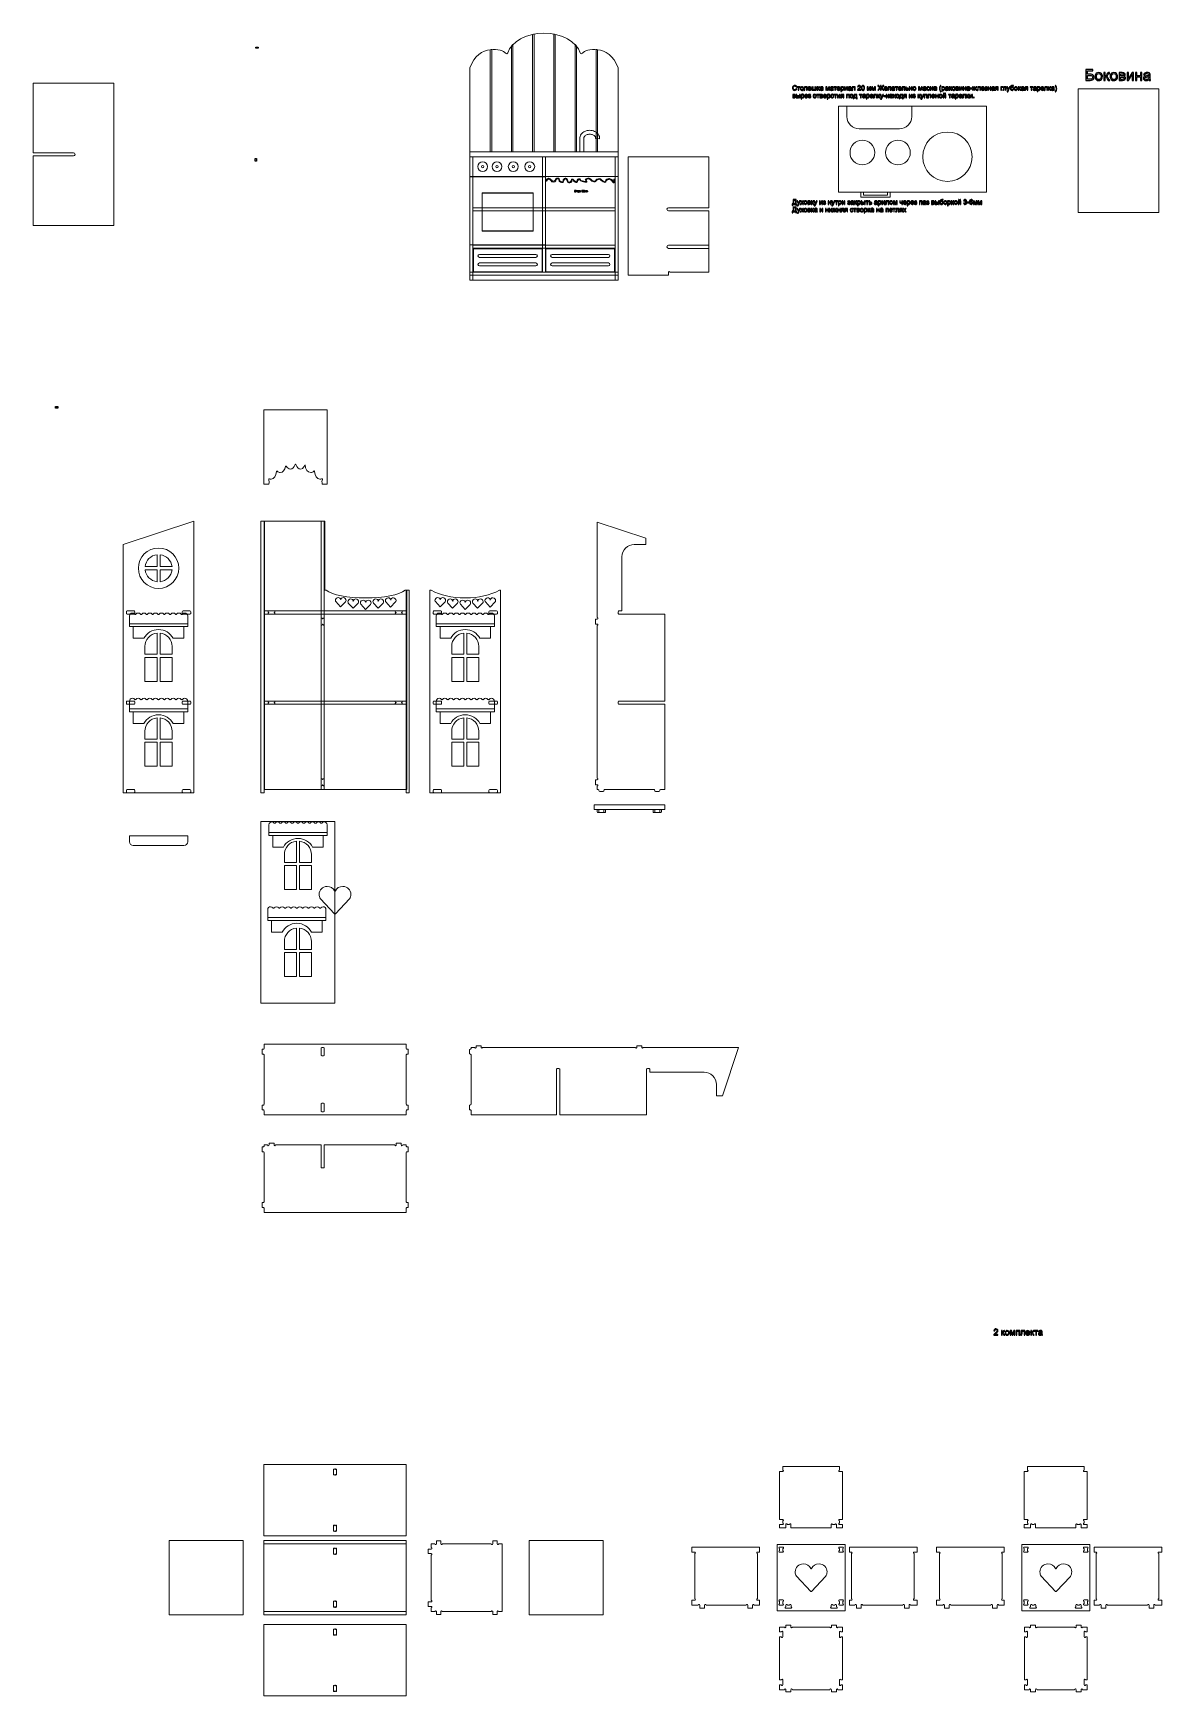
# Model space of a CAD drawing. Header units: millimetres. Extents: x -1744 to 2824, y -3870 to 2862.
import ezdxf

# ---------------------------------------------------------------- set-up
doc = ezdxf.new("R2010")
doc.units = ezdxf.units.MM
doc.header["$MEASUREMENT"] = 0
doc.header["$XCLIPFRAME"] = 0
doc.layers.add('layer 1', color=7, linetype='Continuous')
picture_1 = doc.add_image_def('image1.jpg', size_in_pixel=(13309, 8813))
picture_2 = doc.add_image_def('image2.jpg', size_in_pixel=(13842, 5486))
picture_3 = doc.add_image_def('image3.jpg', size_in_pixel=(3285, 5852))

msp = doc.modelspace()

# ---------------------------------------------------------------- linework, layer by layer
at = {"layer": 'layer 1', "color": 8, "lineweight": 20}
for points in [[(2485.6649, 2136.5126), (2811.6649, 2136.5126), (2811.6649, 2636.5126), (2485.6649, 2636.5126), (2485.6649, 2136.5126)], [(22.9706, 2361.7149), (622.9706, 2361.7149), (622.9706, 2381.7149), (22.9706, 2381.7149), (22.9706, 2361.7149)], [(22.9706, 1861.7149), (34.9706, 1861.7149), (34.9706, 2361.7149), (22.9706, 2361.7149), (22.9706, 1861.7149)], [(316.9706, 1893.7149), (328.9706, 1893.7149), (328.9706, 2361.7149), (316.9706, 2361.7149), (316.9706, 1893.7149)], [(610.9706, 1861.7149), (622.9706, 1861.7149), (622.9706, 2361.7149), (610.9706, 2361.7149), (610.9706, 1861.7149)], [(34.9706, 2142.7149), (610.9706, 2142.7149), (610.9706, 2154.7149), (34.9706, 2154.7149), (34.9706, 2142.7149)], [(34.9706, 1991.7149), (610.9706, 1991.7149), (610.9706, 2003.7149), (34.9706, 2003.7149), (34.9706, 1991.7149)], [(22.9706, 1881.7149), (622.9706, 1881.7149), (622.9706, 1893.7149), (22.9706, 1893.7149), (22.9706, 1881.7149)]]:
    msp.add_lwpolyline(points, close=True, dxfattribs=at)
at = {"layer": 'layer 1', "color": 253, "lineweight": 20}
for points in [[(1514.7007, 2218.5199), (2114.7007, 2218.5199), (2114.7007, 2566.5199), (1514.7007, 2566.5199), (1514.7007, 2218.5199)], [(22.9706, 2281.7149), (622.9706, 2281.7149), (622.9706, 2361.7149), (22.9706, 2361.7149), (22.9706, 2281.7149)], [(-1355.1007, 458.9023), (-1119.3863, 458.9023), (-1119.3863, 470.9023), (-1355.1007, 470.9023), (-1355.1007, 458.9023)], [(-113.51, 458.9023), (122.2044, 458.9023), (122.2044, 470.9023), (-113.51, 470.9023), (-113.51, 458.9023)], [(-1355.1007, 113.7597), (-1119.3863, 113.7597), (-1119.3863, 125.7597), (-1355.1007, 125.7597), (-1355.1007, 113.7597)], [(-113.51, 113.7597), (122.2044, 113.7597), (122.2044, 125.7597), (-113.51, 125.7597), (-113.51, 113.7597)], [(-790.5953, -386.7383), (-554.8809, -386.7383), (-554.8809, -374.7383), (-790.5953, -374.7383), (-790.5953, -386.7383)], [(-795.4203, -730.5382), (-559.7059, -730.5382), (-559.7059, -718.5382), (-795.4203, -718.5382), (-795.4203, -730.5382)], [(-1194.9022, -3542.1915), (-894.9022, -3542.1915), (-894.9022, -3242.1915), (-1194.9022, -3242.1915), (-1194.9022, -3542.1915)], [(262.3471, -3542.1915), (562.3471, -3542.1915), (562.3471, -3242.1915), (262.3471, -3242.1915), (262.3471, -3542.1915)]]:
    msp.add_lwpolyline(points, close=True, dxfattribs=at)
at = {"layer": 'layer 1', "color": 242, "lineweight": 20}
msp.add_lwpolyline([(72.9705, 2060.2149), (278.9705, 2060.2149), (278.9705, 2215.2149), (72.9705, 2215.2149), (72.9705, 2060.2149)], close=True, dxfattribs=at)
at = {"layer": 'layer 1', "color": 252, "lineweight": 20}
for points in [[(-822.9022, -214.0263), (-809.9022, -214.0263), (-809.9022, 885.9735), (-822.9022, 885.9735), (-822.9022, -214.0263)], [(-579.4022, -201.0263), (-566.4022, -201.0263), (-566.4022, 885.9735), (-579.4022, 885.9735), (-579.4022, -201.0263)], [(-234.902, -214.0264), (-222.902, -214.0264), (-222.902, 605.9736), (-234.902, 605.9736), (-234.902, -214.0264)], [(-809.9022, 509.4736), (-234.902, 509.4736), (-234.902, 522.4736), (-809.9022, 522.4736), (-809.9022, 509.4736)], [(-809.9022, 144.4736), (-234.902, 144.4736), (-234.902, 157.4736), (-809.9022, 157.4736), (-809.9022, 144.4736)]]:
    msp.add_lwpolyline(points, close=True, dxfattribs=at)
at = {"layer": 'layer 1', "color": 251, "lineweight": 20}
for points in [[(-810.9022, -3255.1915), (-234.902, -3255.1915), (-234.902, -3242.1915), (-810.9022, -3242.1915), (-810.9022, -3255.1915)], [(-810.9022, -3542.1915), (-234.902, -3542.1915), (-234.902, -3529.1915), (-810.9022, -3529.1915), (-810.9022, -3542.1915)]]:
    msp.add_lwpolyline(points, close=True, dxfattribs=at)
at = {"layer": 'layer 1', "color": 250, "lineweight": 20}
for centre, major_axis in [((1611.8397, 2378.6486), (0, 50)), ((1755.773, 2378.6486), (0, 50)), ((-1237.2434, 695.4964), (0, 81.7771))]:
    msp.add_ellipse(centre, major_axis=major_axis, ratio=1, dxfattribs=at)
at = {"layer": 'layer 1', "color": 142, "lineweight": 20}
msp.add_ellipse((1956.1507, 2361.7149), major_axis=(0, 100), ratio=1, dxfattribs=at)
at = {"layer": 'layer 1', "color": 250, "lineweight": 20}
for points, knots in [([(176.1369, 2782.2516), (190.3444, 2827.6287), (250.6866, 2861.7149), (322.9706, 2861.7149), (322.9706, 2861.7149), (395.2546, 2861.7149), (455.5968, 2827.6287), (469.8043, 2782.2516), (469.8043, 2782.2516), (470.4005, 2780.3474), (471.9504, 2779.0437), (473.9291, 2778.7866), (473.9291, 2778.7866), (475.9062, 2778.5297), (477.7386, 2779.392), (478.8019, 2781.0782), (478.8019, 2781.0782), (488.6797, 2796.7417), (586.2817, 2822.3464), (622.9706, 2721.7149), (622.9706, 2721.7149), (622.9706, 2721.7149), (622.9706, 1861.7149), (622.9706, 1861.7149), (622.9706, 1861.7149), (622.9706, 1861.7149), (322.9706, 1861.7149), (322.9706, 1861.7149), (322.9706, 1861.7149), (322.9706, 1861.7149), (22.9706, 1861.7149), (22.9706, 1861.7149), (22.9706, 1861.7149), (22.9706, 1861.7149), (22.9706, 2721.7149), (22.9706, 2721.7149), (22.9706, 2721.7149), (59.6595, 2822.3464), (157.2615, 2796.7417), (167.1393, 2781.0782), (167.1393, 2781.0782), (168.2026, 2779.392), (170.035, 2778.5297), (172.0121, 2778.7866), (172.0121, 2778.7866), (173.9908, 2779.0437), (175.5407, 2780.3474), (176.1369, 2782.2516)], [0, 0, 0, 0, 0.076923077, 0.076923077, 0.076923077, 0.076923077, 0.153846154, 0.153846154, 0.153846154, 0.153846154, 0.230769231, 0.230769231, 0.230769231, 0.230769231, 0.307692308, 0.307692308, 0.307692308, 0.307692308, 0.384615385, 0.384615385, 0.384615385, 0.384615385, 0.461538462, 0.461538462, 0.461538462, 0.461538462, 0.538461538, 0.538461538, 0.538461538, 0.538461538, 0.615384615, 0.615384615, 0.615384615, 0.615384615, 0.692307692, 0.692307692, 0.692307692, 0.692307692, 0.769230769, 0.769230769, 0.769230769, 0.769230769, 0.846153846, 0.846153846, 0.846153846, 0.846153846, 1, 1, 1, 1]), ([(1549.2206, 2566.5199), (1549.2206, 2566.5199), (1811.6873, 2566.5199), (1811.6873, 2566.5199), (1811.6873, 2566.5199), (1811.6873, 2566.5199), (1811.6873, 2524.3593), (1811.6873, 2524.3593), (1811.6873, 2524.3593), (1811.6873, 2496.8203), (1789.2263, 2474.3593), (1761.6873, 2474.3593), (1761.6873, 2474.3593), (1761.6873, 2474.3593), (1599.2206, 2474.3593), (1599.2206, 2474.3593), (1599.2206, 2474.3593), (1571.6816, 2474.3593), (1549.2206, 2496.8203), (1549.2206, 2524.3593), (1549.2206, 2524.3593), (1549.2206, 2524.3593), (1549.2206, 2566.5199), (1549.2206, 2566.5199)], [0, 0, 0, 0, 0.142857143, 0.142857143, 0.142857143, 0.142857143, 0.285714286, 0.285714286, 0.285714286, 0.285714286, 0.428571429, 0.428571429, 0.428571429, 0.428571429, 0.571428571, 0.571428571, 0.571428571, 0.571428571, 0.714285714, 0.714285714, 0.714285714, 0.714285714, 1, 1, 1, 1]), ([(754.8895, -262.8274), (754.8895, -262.8274), (808.1658, -262.8274), (808.1658, -262.8274), (808.1658, -262.8274), (808.1658, -262.8274), (811.5276, -262.8274), (811.5276, -262.8274), (811.5276, -262.8274), (811.5276, -262.8274), (811.5276, -281.0219), (811.5276, -281.0219), (811.5276, -281.0219), (811.5276, -281.0219), (808.1658, -281.0219), (808.1658, -281.0219), (808.1658, -281.0219), (808.1658, -281.0219), (794.3479, -281.0219), (794.3479, -281.0219), (794.3479, -281.0219), (792.6956, -281.0219), (791.3479, -282.3696), (791.3479, -284.0219), (791.3479, -284.0219), (791.3479, -284.0219), (791.3479, -294.0219), (791.3479, -294.0219), (791.3479, -294.0219), (791.3479, -294.0219), (771.3479, -294.0219), (771.3479, -294.0219), (771.3479, -294.0219), (771.3479, -294.0219), (771.3479, -284.0219), (771.3479, -284.0219), (771.3479, -284.0219), (771.3479, -282.3696), (770.0002, -281.0219), (768.3479, -281.0219), (768.3479, -281.0219), (768.3479, -281.0219), (754.8895, -281.0219), (754.8895, -281.0219), (754.8895, -281.0219), (754.8895, -281.0219), (582.3456, -281.0219), (582.3456, -281.0219), (582.3456, -281.0219), (582.3456, -281.0219), (568.5277, -281.0219), (568.5277, -281.0219), (568.5277, -281.0219), (566.8754, -281.0219), (565.5277, -282.3696), (565.5277, -284.0219), (565.5277, -284.0219), (565.5277, -284.0219), (565.5277, -294.0219), (565.5277, -294.0219), (565.5277, -294.0219), (565.5277, -294.0219), (545.5277, -294.0219), (545.5277, -294.0219), (545.5277, -294.0219), (545.5277, -294.0219), (545.5277, -284.0219), (545.5277, -284.0219), (545.5277, -284.0219), (545.5277, -282.3696), (544.18, -281.0219), (542.5277, -281.0219), (542.5277, -281.0219), (542.5277, -281.0219), (529.0693, -281.0219), (529.0693, -281.0219), (529.0693, -281.0219), (529.0693, -281.0219), (525.5276, -281.0219), (525.5276, -281.0219), (525.5276, -281.0219), (525.5276, -281.0219), (525.5276, -262.8274), (525.5276, -262.8274), (525.5276, -262.8274), (525.5276, -262.8274), (529.0693, -262.8274), (529.0693, -262.8274), (529.0693, -262.8274), (529.0693, -262.8274), (582.3456, -262.8274), (582.3456, -262.8274), (582.3456, -262.8274), (582.3456, -262.8274), (754.8895, -262.8274), (754.8895, -262.8274)], [0, 0, 0, 0, 0.04, 0.04, 0.04, 0.04, 0.08, 0.08, 0.08, 0.08, 0.12, 0.12, 0.12, 0.12, 0.16, 0.16, 0.16, 0.16, 0.2, 0.2, 0.2, 0.2, 0.24, 0.24, 0.24, 0.24, 0.28, 0.28, 0.28, 0.28, 0.32, 0.32, 0.32, 0.32, 0.36, 0.36, 0.36, 0.36, 0.4, 0.4, 0.4, 0.4, 0.44, 0.44, 0.44, 0.44, 0.48, 0.48, 0.48, 0.48, 0.52, 0.52, 0.52, 0.52, 0.56, 0.56, 0.56, 0.56, 0.6, 0.6, 0.6, 0.6, 0.64, 0.64, 0.64, 0.64, 0.68, 0.68, 0.68, 0.68, 0.72, 0.72, 0.72, 0.72, 0.76, 0.76, 0.76, 0.76, 0.8, 0.8, 0.8, 0.8, 0.84, 0.84, 0.84, 0.84, 0.88, 0.88, 0.88, 0.88, 0.92, 0.92, 0.92, 0.92, 1, 1, 1, 1])]:
    msp.add_open_spline(points, degree=3, knots=knots, dxfattribs=at)
at = {"layer": 'layer 1', "color": 254, "lineweight": 20}
for points, knots in [([(277.1135, 2856.9522), (279.0956, 2857.3761), (281.0965, 2857.7722), (283.1135, 2858.1421), (283.1135, 2858.1421), (283.1135, 2858.1421), (283.1135, 2381.7149), (283.1135, 2381.7149), (283.1135, 2381.7149), (283.1135, 2381.7149), (277.1135, 2381.7149), (277.1135, 2381.7149), (277.1135, 2381.7149), (277.1135, 2381.7149), (277.1135, 2856.9522), (277.1135, 2856.9522)], [0, 0, 0, 0, 0.2, 0.2, 0.2, 0.2, 0.4, 0.4, 0.4, 0.4, 0.6, 0.6, 0.6, 0.6, 1, 1, 1, 1]), ([(362.8277, 2858.1421), (364.8449, 2857.7724), (366.8455, 2857.376), (368.8277, 2856.9522), (368.8277, 2856.9522), (368.8277, 2856.9522), (368.8277, 2381.7149), (368.8277, 2381.7149), (368.8277, 2381.7149), (368.8277, 2381.7149), (362.8277, 2381.7149), (362.8277, 2381.7149), (362.8277, 2381.7149), (362.8277, 2381.7149), (362.8277, 2858.1421), (362.8277, 2858.1421)], [0, 0, 0, 0, 0.2, 0.2, 0.2, 0.2, 0.4, 0.4, 0.4, 0.4, 0.6, 0.6, 0.6, 0.6, 1, 1, 1, 1]), ([(105.6849, 2795.0793), (107.7027, 2795.3491), (109.7036, 2795.5525), (111.6849, 2795.6984), (111.6849, 2795.6984), (111.6849, 2795.6984), (111.6849, 2381.7149), (111.6849, 2381.7149), (111.6849, 2381.7149), (111.6849, 2381.7149), (105.6849, 2381.7149), (105.6849, 2381.7149), (105.6849, 2381.7149), (105.6849, 2381.7149), (105.6849, 2795.0793), (105.6849, 2795.0793)], [0, 0, 0, 0, 0.2, 0.2, 0.2, 0.2, 0.4, 0.4, 0.4, 0.4, 0.6, 0.6, 0.6, 0.6, 1, 1, 1, 1]), ([(191.3992, 2809.7689), (193.272, 2812.043), (195.2755, 2814.262), (197.3992, 2816.4241), (197.3992, 2816.4241), (197.3992, 2816.4241), (197.3992, 2381.7149), (197.3992, 2381.7149), (197.3992, 2381.7149), (197.3992, 2381.7149), (191.3992, 2381.7149), (191.3992, 2381.7149), (191.3992, 2381.7149), (191.3992, 2381.7149), (191.3992, 2809.7689), (191.3992, 2809.7689)], [0, 0, 0, 0, 0.2, 0.2, 0.2, 0.2, 0.4, 0.4, 0.4, 0.4, 0.6, 0.6, 0.6, 0.6, 1, 1, 1, 1]), ([(448.542, 2816.4241), (450.6658, 2814.2621), (452.6687, 2812.0427), (454.542, 2809.7689), (454.542, 2809.7689), (454.542, 2809.7689), (454.542, 2381.7149), (454.542, 2381.7149), (454.542, 2381.7149), (454.542, 2381.7149), (448.542, 2381.7149), (448.542, 2381.7149), (448.542, 2381.7149), (448.542, 2381.7149), (448.542, 2816.4241), (448.542, 2816.4241)], [0, 0, 0, 0, 0.2, 0.2, 0.2, 0.2, 0.4, 0.4, 0.4, 0.4, 0.6, 0.6, 0.6, 0.6, 1, 1, 1, 1]), ([(534.2563, 2795.6984), (536.2376, 2795.5525), (538.2385, 2795.349), (540.2563, 2795.0793), (540.2563, 2795.0793), (540.2563, 2795.0793), (540.2563, 2381.7149), (540.2563, 2381.7149), (540.2563, 2381.7149), (540.2563, 2381.7149), (534.2563, 2381.7149), (534.2563, 2381.7149), (534.2563, 2381.7149), (534.2563, 2381.7149), (534.2563, 2795.6984), (534.2563, 2795.6984)], [0, 0, 0, 0, 0.2, 0.2, 0.2, 0.2, 0.4, 0.4, 0.4, 0.4, 0.6, 0.6, 0.6, 0.6, 1, 1, 1, 1]), ([(36.9706, 1989.2149), (36.9706, 1989.2149), (314.9706, 1989.2149), (314.9706, 1989.2149), (314.9706, 1989.2149), (314.9706, 1989.2149), (314.9706, 1896.2149), (314.9706, 1896.2149), (314.9706, 1896.2149), (314.9706, 1896.2149), (36.9706, 1896.2149), (36.9706, 1896.2149), (36.9706, 1896.2149), (36.9706, 1896.2149), (36.9706, 1989.2149), (36.9706, 1989.2149)], [0, 0, 0, 0, 0.2, 0.2, 0.2, 0.2, 0.4, 0.4, 0.4, 0.4, 0.6, 0.6, 0.6, 0.6, 1, 1, 1, 1]), ([(61.792, 1953.9728), (58.502, 1953.9728), (55.8349, 1956.6025), (55.8349, 1959.8465), (55.8349, 1959.8465), (55.8349, 1963.0904), (58.502, 1965.7202), (61.792, 1965.7202), (61.792, 1965.7202), (61.792, 1965.7202), (290.1492, 1965.7202), (290.1492, 1965.7202), (290.1492, 1965.7202), (293.4392, 1965.7202), (296.1063, 1963.0904), (296.1063, 1959.8465), (296.1063, 1959.8465), (296.1063, 1956.6025), (293.4392, 1953.9728), (290.1492, 1953.9728), (290.1492, 1953.9728), (290.1492, 1953.9728), (61.792, 1953.9728), (61.792, 1953.9728)], [0, 0, 0, 0, 0.142857143, 0.142857143, 0.142857143, 0.142857143, 0.285714286, 0.285714286, 0.285714286, 0.285714286, 0.428571429, 0.428571429, 0.428571429, 0.428571429, 0.571428571, 0.571428571, 0.571428571, 0.571428571, 0.714285714, 0.714285714, 0.714285714, 0.714285714, 1, 1, 1, 1]), ([(330.9706, 1989.2149), (330.9706, 1989.2149), (608.9706, 1989.2149), (608.9706, 1989.2149), (608.9706, 1989.2149), (608.9706, 1989.2149), (608.9706, 1896.2149), (608.9706, 1896.2149), (608.9706, 1896.2149), (608.9706, 1896.2149), (330.9706, 1896.2149), (330.9706, 1896.2149), (330.9706, 1896.2149), (330.9706, 1896.2149), (330.9706, 1989.2149), (330.9706, 1989.2149)], [0, 0, 0, 0, 0.2, 0.2, 0.2, 0.2, 0.4, 0.4, 0.4, 0.4, 0.6, 0.6, 0.6, 0.6, 1, 1, 1, 1]), ([(355.792, 1953.9728), (352.502, 1953.9728), (349.8349, 1956.6025), (349.8349, 1959.8465), (349.8349, 1959.8465), (349.8349, 1963.0904), (352.502, 1965.7202), (355.792, 1965.7202), (355.792, 1965.7202), (355.792, 1965.7202), (584.1492, 1965.7202), (584.1492, 1965.7202), (584.1492, 1965.7202), (587.4392, 1965.7202), (590.1063, 1963.0904), (590.1063, 1959.8465), (590.1063, 1959.8465), (590.1063, 1956.6025), (587.4392, 1953.9728), (584.1492, 1953.9728), (584.1492, 1953.9728), (584.1492, 1953.9728), (355.792, 1953.9728), (355.792, 1953.9728)], [0, 0, 0, 0, 0.142857143, 0.142857143, 0.142857143, 0.142857143, 0.285714286, 0.285714286, 0.285714286, 0.285714286, 0.428571429, 0.428571429, 0.428571429, 0.428571429, 0.571428571, 0.571428571, 0.571428571, 0.571428571, 0.714285714, 0.714285714, 0.714285714, 0.714285714, 1, 1, 1, 1]), ([(61.792, 1919.7096), (58.502, 1919.7096), (55.8349, 1922.3394), (55.8349, 1925.5833), (55.8349, 1925.5833), (55.8349, 1928.8273), (58.502, 1931.457), (61.792, 1931.457), (61.792, 1931.457), (61.792, 1931.457), (290.1492, 1931.457), (290.1492, 1931.457), (290.1492, 1931.457), (293.4392, 1931.457), (296.1063, 1928.8273), (296.1063, 1925.5833), (296.1063, 1925.5833), (296.1063, 1922.3394), (293.4392, 1919.7096), (290.1492, 1919.7096), (290.1492, 1919.7096), (290.1492, 1919.7096), (61.792, 1919.7096), (61.792, 1919.7096)], [0, 0, 0, 0, 0.142857143, 0.142857143, 0.142857143, 0.142857143, 0.285714286, 0.285714286, 0.285714286, 0.285714286, 0.428571429, 0.428571429, 0.428571429, 0.428571429, 0.571428571, 0.571428571, 0.571428571, 0.571428571, 0.714285714, 0.714285714, 0.714285714, 0.714285714, 1, 1, 1, 1]), ([(355.792, 1919.7096), (352.502, 1919.7096), (349.8349, 1922.3394), (349.8349, 1925.5833), (349.8349, 1925.5833), (349.8349, 1928.8273), (352.502, 1931.457), (355.792, 1931.457), (355.792, 1931.457), (355.792, 1931.457), (584.1492, 1931.457), (584.1492, 1931.457), (584.1492, 1931.457), (587.4392, 1931.457), (590.1063, 1928.8273), (590.1063, 1925.5833), (590.1063, 1925.5833), (590.1063, 1922.3394), (587.4392, 1919.7096), (584.1492, 1919.7096), (584.1492, 1919.7096), (584.1492, 1919.7096), (355.792, 1919.7096), (355.792, 1919.7096)], [0, 0, 0, 0, 0.142857143, 0.142857143, 0.142857143, 0.142857143, 0.285714286, 0.285714286, 0.285714286, 0.285714286, 0.428571429, 0.428571429, 0.428571429, 0.428571429, 0.571428571, 0.571428571, 0.571428571, 0.571428571, 0.714285714, 0.714285714, 0.714285714, 0.714285714, 1, 1, 1, 1]), ([(-807.7855, 885.9735), (-807.7855, 885.9735), (-564.2855, 885.9735), (-564.2855, 885.9735), (-564.2855, 885.9735), (-564.2855, 885.9735), (-564.2855, 605.9736), (-564.2855, 605.9736), (-564.2855, 605.9736), (-564.2855, 605.9736), (-559.1888, 605.9736), (-559.1888, 605.9736), (-559.1888, 605.9736), (-533.72, 587.7627), (-471.5043, 574.8984), (-398.7855, 574.8984), (-398.7855, 574.8984), (-326.0667, 574.8984), (-263.8516, 587.7627), (-238.3821, 605.9736), (-238.3821, 605.9736), (-238.3821, 605.9736), (-232.7853, 605.9736), (-232.7853, 605.9736), (-232.7853, 605.9736), (-232.7853, 605.9736), (-232.7853, -201.0264), (-232.7853, -201.0264), (-232.7853, -201.0264), (-232.7853, -201.0264), (-807.7855, -201.0264), (-807.7855, -201.0264), (-807.7855, -201.0264), (-807.7855, -201.0264), (-807.7855, 885.9735), (-807.7855, 885.9735)], [0, 0, 0, 0, 0.1, 0.1, 0.1, 0.1, 0.2, 0.2, 0.2, 0.2, 0.3, 0.3, 0.3, 0.3, 0.4, 0.4, 0.4, 0.4, 0.5, 0.5, 0.5, 0.5, 0.6, 0.6, 0.6, 0.6, 0.7, 0.7, 0.7, 0.7, 0.8, 0.8, 0.8, 0.8, 1, 1, 1, 1]), ([(-510.6288, 576.7869), (-504.6569, 576.7869), (-499.8155, 573.0269), (-499.8155, 567.055), (-499.8155, 567.055), (-499.8155, 573.0269), (-494.9743, 576.7869), (-489.0023, 576.7869), (-489.0023, 576.7869), (-483.0303, 576.7869), (-478.189, 570.0998), (-478.189, 565.9736), (-478.189, 565.9736), (-478.189, 561.8474), (-478.8957, 561.5777), (-480.1011, 559.8335), (-480.1011, 559.8335), (-480.1011, 559.8335), (-500.5785, 538.9861), (-500.5785, 538.9861), (-500.5785, 538.9861), (-500.5785, 538.9861), (-519.6894, 560.0708), (-519.6894, 560.0708), (-519.6894, 560.0708), (-520.7975, 561.7681), (-521.442, 561.8986), (-521.442, 565.9736), (-521.442, 565.9736), (-521.442, 570.0486), (-516.6007, 576.7869), (-510.6288, 576.7869)], [0, 0, 0, 0, 0.111111111, 0.111111111, 0.111111111, 0.111111111, 0.222222222, 0.222222222, 0.222222222, 0.222222222, 0.333333333, 0.333333333, 0.333333333, 0.333333333, 0.444444444, 0.444444444, 0.444444444, 0.444444444, 0.555555556, 0.555555556, 0.555555556, 0.555555556, 0.666666667, 0.666666667, 0.666666667, 0.666666667, 0.777777778, 0.777777778, 0.777777778, 0.777777778, 1, 1, 1, 1]), ([(-459.9888, 570.9736), (-454.0169, 570.9736), (-449.1755, 567.2136), (-449.1755, 561.2417), (-449.1755, 561.2417), (-449.1755, 567.2136), (-444.3343, 570.9736), (-438.3623, 570.9736), (-438.3623, 570.9736), (-432.3903, 570.9736), (-427.549, 564.2865), (-427.549, 560.1603), (-427.549, 560.1603), (-427.549, 556.0341), (-428.2557, 555.7644), (-429.4611, 554.0202), (-429.4611, 554.0202), (-429.4611, 554.0202), (-449.9385, 533.1728), (-449.9385, 533.1728), (-449.9385, 533.1728), (-449.9385, 533.1728), (-469.0494, 554.2575), (-469.0494, 554.2575), (-469.0494, 554.2575), (-470.1575, 555.9548), (-470.802, 556.0853), (-470.802, 560.1603), (-470.802, 560.1603), (-470.802, 564.2353), (-465.9607, 570.9736), (-459.9888, 570.9736)], [0, 0, 0, 0, 0.111111111, 0.111111111, 0.111111111, 0.111111111, 0.222222222, 0.222222222, 0.222222222, 0.222222222, 0.333333333, 0.333333333, 0.333333333, 0.333333333, 0.444444444, 0.444444444, 0.444444444, 0.444444444, 0.555555556, 0.555555556, 0.555555556, 0.555555556, 0.666666667, 0.666666667, 0.666666667, 0.666666667, 0.777777778, 0.777777778, 0.777777778, 0.777777778, 1, 1, 1, 1]), ([(-409.3487, 565.9736), (-403.3767, 565.9736), (-398.5354, 562.2136), (-398.5354, 556.2417), (-398.5354, 556.2417), (-398.5354, 562.2136), (-393.6942, 565.9736), (-387.7222, 565.9736), (-387.7222, 565.9736), (-381.7502, 565.9736), (-376.9089, 561.1322), (-376.9089, 555.1603), (-376.9089, 555.1603), (-376.9089, 552.8797), (-377.6156, 550.7644), (-378.821, 549.0202), (-378.821, 549.0202), (-378.821, 549.0202), (-399.2984, 528.1728), (-399.2984, 528.1728), (-399.2984, 528.1728), (-399.2984, 528.1728), (-418.4093, 549.2575), (-418.4093, 549.2575), (-418.4093, 549.2575), (-419.5174, 550.9548), (-420.1619, 552.9821), (-420.1619, 555.1603), (-420.1619, 555.1603), (-420.1619, 561.1322), (-415.3206, 565.9736), (-409.3487, 565.9736)], [0, 0, 0, 0, 0.111111111, 0.111111111, 0.111111111, 0.111111111, 0.222222222, 0.222222222, 0.222222222, 0.222222222, 0.333333333, 0.333333333, 0.333333333, 0.333333333, 0.444444444, 0.444444444, 0.444444444, 0.444444444, 0.555555556, 0.555555556, 0.555555556, 0.555555556, 0.666666667, 0.666666667, 0.666666667, 0.666666667, 0.777777778, 0.777777778, 0.777777778, 0.777777778, 1, 1, 1, 1]), ([(-358.7086, 570.9736), (-352.7367, 570.9736), (-347.8953, 567.2136), (-347.8953, 561.2417), (-347.8953, 561.2417), (-347.8953, 567.2136), (-343.0541, 570.9736), (-337.0821, 570.9736), (-337.0821, 570.9736), (-331.1101, 570.9736), (-326.2688, 564.2865), (-326.2688, 560.1603), (-326.2688, 560.1603), (-326.2688, 556.0341), (-326.9755, 555.7644), (-328.1809, 554.0202), (-328.1809, 554.0202), (-328.1809, 554.0202), (-348.6583, 533.1728), (-348.6583, 533.1728), (-348.6583, 533.1728), (-348.6583, 533.1728), (-367.7692, 554.2575), (-367.7692, 554.2575), (-367.7692, 554.2575), (-368.8773, 555.9548), (-369.5218, 556.0853), (-369.5218, 560.1603), (-369.5218, 560.1603), (-369.5218, 564.2353), (-364.6805, 570.9736), (-358.7086, 570.9736)], [0, 0, 0, 0, 0.111111111, 0.111111111, 0.111111111, 0.111111111, 0.222222222, 0.222222222, 0.222222222, 0.222222222, 0.333333333, 0.333333333, 0.333333333, 0.333333333, 0.444444444, 0.444444444, 0.444444444, 0.444444444, 0.555555556, 0.555555556, 0.555555556, 0.555555556, 0.666666667, 0.666666667, 0.666666667, 0.666666667, 0.777777778, 0.777777778, 0.777777778, 0.777777778, 1, 1, 1, 1]), ([(-308.0686, 575.9736), (-302.0967, 575.9736), (-297.2553, 572.2136), (-297.2553, 566.2417), (-297.2553, 566.2417), (-297.2553, 572.2136), (-292.4141, 575.9736), (-286.4421, 575.9736), (-286.4421, 575.9736), (-280.4701, 575.9736), (-275.6288, 569.2865), (-275.6288, 565.1603), (-275.6288, 565.1603), (-275.6288, 561.0341), (-276.3355, 560.7644), (-277.5409, 559.0202), (-277.5409, 559.0202), (-277.5409, 559.0202), (-298.0183, 538.1728), (-298.0183, 538.1728), (-298.0183, 538.1728), (-298.0183, 538.1728), (-317.1292, 559.2575), (-317.1292, 559.2575), (-317.1292, 559.2575), (-318.2373, 560.9548), (-318.8818, 561.0853), (-318.8818, 565.1603), (-318.8818, 565.1603), (-318.8818, 569.2353), (-314.0405, 575.9736), (-308.0686, 575.9736)], [0, 0, 0, 0, 0.111111111, 0.111111111, 0.111111111, 0.111111111, 0.222222222, 0.222222222, 0.222222222, 0.222222222, 0.333333333, 0.333333333, 0.333333333, 0.333333333, 0.444444444, 0.444444444, 0.444444444, 0.444444444, 0.555555556, 0.555555556, 0.555555556, 0.555555556, 0.666666667, 0.666666667, 0.666666667, 0.666666667, 0.777777778, 0.777777778, 0.777777778, 0.777777778, 1, 1, 1, 1]), ([(-133.6529, -3255.1915), (-133.6529, -3255.1915), (-118.6529, -3255.1915), (-118.6529, -3255.1915), (-118.6529, -3255.1915), (-118.6529, -3256.8483), (-117.3097, -3258.1915), (-115.6529, -3258.1915), (-115.6529, -3258.1915), (-113.9961, -3258.1915), (-112.6529, -3256.8483), (-112.6529, -3255.1915), (-112.6529, -3255.1915), (-112.6529, -3255.1915), (-112.6529, -3243.1915), (-112.6529, -3243.1915), (-112.6529, -3243.1915), (-112.6529, -3243.1915), (-94.6529, -3243.1915), (-94.6529, -3243.1915), (-94.6529, -3243.1915), (-94.6529, -3243.1915), (-94.6529, -3255.1915), (-94.6529, -3255.1915), (-94.6529, -3255.1915), (-94.6529, -3256.8483), (-93.3097, -3258.1915), (-91.6529, -3258.1915), (-91.6529, -3258.1915), (-89.9961, -3258.1915), (-88.6529, -3256.8483), (-88.6529, -3255.1915), (-88.6529, -3255.1915), (-88.6529, -3255.1915), (109.3471, -3255.1915), (109.3471, -3255.1915), (109.3471, -3255.1915), (109.3471, -3256.8483), (110.6903, -3258.1915), (112.3471, -3258.1915), (112.3471, -3258.1915), (114.0039, -3258.1915), (115.3471, -3256.8483), (115.3471, -3255.1915), (115.3471, -3255.1915), (115.3471, -3255.1915), (115.3471, -3243.1915), (115.3471, -3243.1915), (115.3471, -3243.1915), (115.3471, -3243.1915), (133.3471, -3243.1915), (133.3471, -3243.1915), (133.3471, -3243.1915), (133.3471, -3243.1915), (133.3471, -3255.1915), (133.3471, -3255.1915), (133.3471, -3255.1915), (133.3471, -3256.8483), (134.6903, -3258.1915), (136.3471, -3258.1915), (136.3471, -3258.1915), (138.0039, -3258.1915), (139.3471, -3256.8483), (139.3471, -3255.1915), (139.3471, -3255.1915), (139.3471, -3255.1915), (154.3471, -3255.1915), (154.3471, -3255.1915), (154.3471, -3255.1915), (154.3471, -3255.1915), (154.3471, -3529.1915), (154.3471, -3529.1915), (154.3471, -3529.1915), (154.3471, -3529.1915), (139.3471, -3529.1915), (139.3471, -3529.1915), (139.3471, -3529.1915), (139.3471, -3527.5347), (138.0039, -3526.1915), (136.3471, -3526.1915), (136.3471, -3526.1915), (134.6903, -3526.1915), (133.3471, -3527.5347), (133.3471, -3529.1915), (133.3471, -3529.1915), (133.3471, -3529.1915), (133.3471, -3541.1915), (133.3471, -3541.1915), (133.3471, -3541.1915), (133.3471, -3541.1915), (115.3471, -3541.1915), (115.3471, -3541.1915), (115.3471, -3541.1915), (115.3471, -3541.1915), (115.3471, -3529.1915), (115.3471, -3529.1915), (115.3471, -3529.1915), (115.3471, -3527.5347), (114.0039, -3526.1915), (112.3471, -3526.1915), (112.3471, -3526.1915), (110.6903, -3526.1915), (109.3471, -3527.5347), (109.3471, -3529.1915), (109.3471, -3529.1915), (109.3471, -3529.1915), (-88.6529, -3529.1915), (-88.6529, -3529.1915), (-88.6529, -3529.1915), (-88.6529, -3527.5347), (-89.9961, -3526.1915), (-91.6529, -3526.1915), (-91.6529, -3526.1915), (-93.3097, -3526.1915), (-94.6529, -3527.5347), (-94.6529, -3529.1915), (-94.6529, -3529.1915), (-94.6529, -3529.1915), (-94.6529, -3541.1915), (-94.6529, -3541.1915), (-94.6529, -3541.1915), (-94.6529, -3541.1915), (-112.6529, -3541.1915), (-112.6529, -3541.1915), (-112.6529, -3541.1915), (-112.6529, -3541.1915), (-112.6529, -3529.1915), (-112.6529, -3529.1915), (-112.6529, -3529.1915), (-112.6529, -3527.5347), (-113.9961, -3526.1915), (-115.6529, -3526.1915), (-115.6529, -3526.1915), (-117.3097, -3526.1915), (-118.6529, -3527.5347), (-118.6529, -3529.1915), (-118.6529, -3529.1915), (-118.6529, -3529.1915), (-133.6529, -3529.1915), (-133.6529, -3529.1915), (-133.6529, -3529.1915), (-133.6529, -3529.1915), (-133.6529, -3514.1915), (-133.6529, -3514.1915), (-133.6529, -3514.1915), (-131.9961, -3514.1915), (-130.6529, -3512.8483), (-130.6529, -3511.1915), (-130.6529, -3511.1915), (-130.6529, -3509.5347), (-131.9961, -3508.1915), (-133.6529, -3508.1915), (-133.6529, -3508.1915), (-133.6529, -3508.1915), (-145.6529, -3508.1915), (-145.6529, -3508.1915), (-145.6529, -3508.1915), (-145.6529, -3508.1915), (-145.6529, -3490.1915), (-145.6529, -3490.1915), (-145.6529, -3490.1915), (-145.6529, -3490.1915), (-133.6529, -3490.1915), (-133.6529, -3490.1915), (-133.6529, -3490.1915), (-131.9961, -3490.1915), (-130.6529, -3488.8483), (-130.6529, -3487.1915), (-130.6529, -3487.1915), (-130.6529, -3485.5347), (-131.9961, -3484.1915), (-133.6529, -3484.1915), (-133.6529, -3484.1915), (-133.6529, -3484.1915), (-133.6529, -3300.1915), (-133.6529, -3300.1915), (-133.6529, -3300.1915), (-131.9961, -3300.1915), (-130.6529, -3298.8483), (-130.6529, -3297.1915), (-130.6529, -3297.1915), (-130.6529, -3295.5347), (-131.9961, -3294.1915), (-133.6529, -3294.1915), (-133.6529, -3294.1915), (-133.6529, -3294.1915), (-145.6529, -3294.1915), (-145.6529, -3294.1915), (-145.6529, -3294.1915), (-145.6529, -3294.1915), (-145.6529, -3276.1915), (-145.6529, -3276.1915), (-145.6529, -3276.1915), (-145.6529, -3276.1915), (-133.6529, -3276.1915), (-133.6529, -3276.1915), (-133.6529, -3276.1915), (-131.9961, -3276.1915), (-130.6529, -3274.8483), (-130.6529, -3273.1915), (-130.6529, -3273.1915), (-130.6529, -3271.5347), (-131.9961, -3270.1915), (-133.6529, -3270.1915), (-133.6529, -3270.1915), (-133.6529, -3270.1915), (-133.6529, -3255.1915), (-133.6529, -3255.1915)], [0, 0, 0, 0, 0.018867925, 0.018867925, 0.018867925, 0.018867925, 0.037735849, 0.037735849, 0.037735849, 0.037735849, 0.056603774, 0.056603774, 0.056603774, 0.056603774, 0.075471698, 0.075471698, 0.075471698, 0.075471698, 0.094339623, 0.094339623, 0.094339623, 0.094339623, 0.113207547, 0.113207547, 0.113207547, 0.113207547, 0.132075472, 0.132075472, 0.132075472, 0.132075472, 0.150943396, 0.150943396, 0.150943396, 0.150943396, 0.169811321, 0.169811321, 0.169811321, 0.169811321, 0.188679245, 0.188679245, 0.188679245, 0.188679245, 0.20754717, 0.20754717, 0.20754717, 0.20754717, 0.226415094, 0.226415094, 0.226415094, 0.226415094, 0.245283019, 0.245283019, 0.245283019, 0.245283019, 0.264150943, 0.264150943, 0.264150943, 0.264150943, 0.283018868, 0.283018868, 0.283018868, 0.283018868, 0.301886792, 0.301886792, 0.301886792, 0.301886792, 0.320754717, 0.320754717, 0.320754717, 0.320754717, 0.339622642, 0.339622642, 0.339622642, 0.339622642, 0.358490566, 0.358490566, 0.358490566, 0.358490566, 0.377358491, 0.377358491, 0.377358491, 0.377358491, 0.396226415, 0.396226415, 0.396226415, 0.396226415, 0.41509434, 0.41509434, 0.41509434, 0.41509434, 0.433962264, 0.433962264, 0.433962264, 0.433962264, 0.452830189, 0.452830189, 0.452830189, 0.452830189, 0.471698113, 0.471698113, 0.471698113, 0.471698113, 0.490566038, 0.490566038, 0.490566038, 0.490566038, 0.509433962, 0.509433962, 0.509433962, 0.509433962, 0.528301887, 0.528301887, 0.528301887, 0.528301887, 0.547169811, 0.547169811, 0.547169811, 0.547169811, 0.566037736, 0.566037736, 0.566037736, 0.566037736, 0.58490566, 0.58490566, 0.58490566, 0.58490566, 0.603773585, 0.603773585, 0.603773585, 0.603773585, 0.622641509, 0.622641509, 0.622641509, 0.622641509, 0.641509434, 0.641509434, 0.641509434, 0.641509434, 0.660377358, 0.660377358, 0.660377358, 0.660377358, 0.679245283, 0.679245283, 0.679245283, 0.679245283, 0.698113208, 0.698113208, 0.698113208, 0.698113208, 0.716981132, 0.716981132, 0.716981132, 0.716981132, 0.735849057, 0.735849057, 0.735849057, 0.735849057, 0.754716981, 0.754716981, 0.754716981, 0.754716981, 0.773584906, 0.773584906, 0.773584906, 0.773584906, 0.79245283, 0.79245283, 0.79245283, 0.79245283, 0.811320755, 0.811320755, 0.811320755, 0.811320755, 0.830188679, 0.830188679, 0.830188679, 0.830188679, 0.849056604, 0.849056604, 0.849056604, 0.849056604, 0.867924528, 0.867924528, 0.867924528, 0.867924528, 0.886792453, 0.886792453, 0.886792453, 0.886792453, 0.905660377, 0.905660377, 0.905660377, 0.905660377, 0.924528302, 0.924528302, 0.924528302, 0.924528302, 0.943396226, 0.943396226, 0.943396226, 0.943396226, 0.962264151, 0.962264151, 0.962264151, 0.962264151, 1, 1, 1, 1]), ([(1187.3652, -3268.1915), (1187.3652, -3268.1915), (933.3652, -3268.1915), (933.3652, -3268.1915), (933.3652, -3268.1915), (933.3652, -3268.1915), (921.3652, -3268.1915), (921.3652, -3268.1915), (921.3652, -3268.1915), (921.3652, -3268.1915), (921.3652, -3288.1915), (921.3652, -3288.1915), (921.3652, -3288.1915), (921.3652, -3288.1915), (933.3652, -3288.1915), (933.3652, -3288.1915), (933.3652, -3288.1915), (935.0496, -3288.1915), (936.4152, -3289.557), (936.4152, -3291.2415), (936.4152, -3291.2415), (936.4152, -3292.926), (935.0496, -3294.2915), (933.3652, -3294.2915), (933.3652, -3294.2915), (933.3652, -3294.2915), (933.3652, -3477.3415), (933.3652, -3477.3415), (933.3652, -3477.3415), (935.0496, -3477.3415), (936.4152, -3478.707), (936.4152, -3480.3915), (936.4152, -3480.3915), (936.4152, -3482.076), (935.0496, -3483.4415), (933.3652, -3483.4415), (933.3652, -3483.4415), (933.3652, -3483.4415), (921.3652, -3483.4415), (921.3652, -3483.4415), (921.3652, -3483.4415), (921.3652, -3483.4415), (921.3652, -3503.4415), (921.3652, -3503.4415), (921.3652, -3503.4415), (921.3652, -3503.4415), (933.3652, -3503.4415), (933.3652, -3503.4415), (933.3652, -3503.4415), (933.3652, -3503.4415), (947.7651, -3503.4415), (947.7651, -3503.4415), (947.7651, -3503.4415), (947.7651, -3501.757), (949.1307, -3500.3915), (950.8151, -3500.3915), (950.8151, -3500.3915), (952.4995, -3500.3915), (953.8651, -3501.757), (953.8651, -3503.4415), (953.8651, -3503.4415), (953.8651, -3503.4415), (953.8651, -3515.4415), (953.8651, -3515.4415), (953.8651, -3515.4415), (953.8651, -3515.4415), (972.8651, -3515.4415), (972.8651, -3515.4415), (972.8651, -3515.4415), (972.8651, -3515.4415), (972.8651, -3503.4415), (972.8651, -3503.4415), (972.8651, -3503.4415), (972.8651, -3501.757), (974.2307, -3500.3915), (975.9151, -3500.3915), (975.9151, -3500.3915), (977.5995, -3500.3915), (978.9651, -3501.757), (978.9651, -3503.4415), (978.9651, -3503.4415), (978.9651, -3503.4415), (1141.7652, -3503.4415), (1141.7652, -3503.4415), (1141.7652, -3503.4415), (1141.7652, -3501.757), (1143.1308, -3500.3915), (1144.8152, -3500.3915), (1144.8152, -3500.3915), (1146.4996, -3500.3915), (1147.8652, -3501.757), (1147.8652, -3503.4415), (1147.8652, -3503.4415), (1147.8652, -3503.4415), (1147.8652, -3515.4415), (1147.8652, -3515.4415), (1147.8652, -3515.4415), (1147.8652, -3515.4415), (1166.8652, -3515.4415), (1166.8652, -3515.4415), (1166.8652, -3515.4415), (1166.8652, -3515.4415), (1166.8652, -3503.4415), (1166.8652, -3503.4415), (1166.8652, -3503.4415), (1166.8652, -3501.757), (1168.2308, -3500.3915), (1169.9152, -3500.3915), (1169.9152, -3500.3915), (1171.5996, -3500.3915), (1172.9652, -3501.757), (1172.9652, -3503.4415), (1172.9652, -3503.4415), (1172.9652, -3503.4415), (1187.3652, -3503.4415), (1187.3652, -3503.4415), (1187.3652, -3503.4415), (1187.3652, -3503.4415), (1195.3652, -3503.4415), (1195.3652, -3503.4415), (1195.3652, -3503.4415), (1195.3652, -3503.4415), (1195.3652, -3483.4415), (1195.3652, -3483.4415), (1195.3652, -3483.4415), (1195.3652, -3483.4415), (1187.3652, -3483.4415), (1187.3652, -3483.4415), (1187.3652, -3483.4415), (1185.6808, -3483.4415), (1184.3152, -3482.076), (1184.3152, -3480.3915), (1184.3152, -3480.3915), (1184.3152, -3478.707), (1185.6808, -3477.3415), (1187.3652, -3477.3415), (1187.3652, -3477.3415), (1187.3652, -3477.3415), (1187.3652, -3294.2915), (1187.3652, -3294.2915), (1187.3652, -3294.2915), (1185.6808, -3294.2915), (1184.3152, -3292.926), (1184.3152, -3291.2415), (1184.3152, -3291.2415), (1184.3152, -3289.557), (1185.6808, -3288.1915), (1187.3652, -3288.1915), (1187.3652, -3288.1915), (1187.3652, -3288.1915), (1195.3652, -3288.1915), (1195.3652, -3288.1915), (1195.3652, -3288.1915), (1195.3652, -3288.1915), (1195.3652, -3268.1915), (1195.3652, -3268.1915), (1195.3652, -3268.1915), (1195.3652, -3268.1915), (1187.3652, -3268.1915), (1187.3652, -3268.1915)], [0, 0, 0, 0, 0.024390244, 0.024390244, 0.024390244, 0.024390244, 0.048780488, 0.048780488, 0.048780488, 0.048780488, 0.073170732, 0.073170732, 0.073170732, 0.073170732, 0.097560976, 0.097560976, 0.097560976, 0.097560976, 0.12195122, 0.12195122, 0.12195122, 0.12195122, 0.146341463, 0.146341463, 0.146341463, 0.146341463, 0.170731707, 0.170731707, 0.170731707, 0.170731707, 0.195121951, 0.195121951, 0.195121951, 0.195121951, 0.219512195, 0.219512195, 0.219512195, 0.219512195, 0.243902439, 0.243902439, 0.243902439, 0.243902439, 0.268292683, 0.268292683, 0.268292683, 0.268292683, 0.292682927, 0.292682927, 0.292682927, 0.292682927, 0.317073171, 0.317073171, 0.317073171, 0.317073171, 0.341463415, 0.341463415, 0.341463415, 0.341463415, 0.365853659, 0.365853659, 0.365853659, 0.365853659, 0.390243902, 0.390243902, 0.390243902, 0.390243902, 0.414634146, 0.414634146, 0.414634146, 0.414634146, 0.43902439, 0.43902439, 0.43902439, 0.43902439, 0.463414634, 0.463414634, 0.463414634, 0.463414634, 0.487804878, 0.487804878, 0.487804878, 0.487804878, 0.512195122, 0.512195122, 0.512195122, 0.512195122, 0.536585366, 0.536585366, 0.536585366, 0.536585366, 0.56097561, 0.56097561, 0.56097561, 0.56097561, 0.585365854, 0.585365854, 0.585365854, 0.585365854, 0.609756098, 0.609756098, 0.609756098, 0.609756098, 0.634146341, 0.634146341, 0.634146341, 0.634146341, 0.658536585, 0.658536585, 0.658536585, 0.658536585, 0.682926829, 0.682926829, 0.682926829, 0.682926829, 0.707317073, 0.707317073, 0.707317073, 0.707317073, 0.731707317, 0.731707317, 0.731707317, 0.731707317, 0.756097561, 0.756097561, 0.756097561, 0.756097561, 0.780487805, 0.780487805, 0.780487805, 0.780487805, 0.804878049, 0.804878049, 0.804878049, 0.804878049, 0.829268293, 0.829268293, 0.829268293, 0.829268293, 0.853658537, 0.853658537, 0.853658537, 0.853658537, 0.87804878, 0.87804878, 0.87804878, 0.87804878, 0.902439024, 0.902439024, 0.902439024, 0.902439024, 0.926829268, 0.926829268, 0.926829268, 0.926829268, 0.951219512, 0.951219512, 0.951219512, 0.951219512, 1, 1, 1, 1]), ([(1567.1874, -3268.1915), (1567.1874, -3268.1915), (1821.1874, -3268.1915), (1821.1874, -3268.1915), (1821.1874, -3268.1915), (1821.1874, -3268.1915), (1833.1874, -3268.1915), (1833.1874, -3268.1915), (1833.1874, -3268.1915), (1833.1874, -3268.1915), (1833.1874, -3288.1915), (1833.1874, -3288.1915), (1833.1874, -3288.1915), (1833.1874, -3288.1915), (1821.1874, -3288.1915), (1821.1874, -3288.1915), (1821.1874, -3288.1915), (1819.503, -3288.1915), (1818.1374, -3289.557), (1818.1374, -3291.2415), (1818.1374, -3291.2415), (1818.1374, -3292.926), (1819.503, -3294.2915), (1821.1874, -3294.2915), (1821.1874, -3294.2915), (1821.1874, -3294.2915), (1821.1874, -3477.3415), (1821.1874, -3477.3415), (1821.1874, -3477.3415), (1819.503, -3477.3415), (1818.1374, -3478.707), (1818.1374, -3480.3915), (1818.1374, -3480.3915), (1818.1374, -3482.076), (1819.503, -3483.4415), (1821.1874, -3483.4415), (1821.1874, -3483.4415), (1821.1874, -3483.4415), (1833.1874, -3483.4415), (1833.1874, -3483.4415), (1833.1874, -3483.4415), (1833.1874, -3483.4415), (1833.1874, -3503.4415), (1833.1874, -3503.4415), (1833.1874, -3503.4415), (1833.1874, -3503.4415), (1821.1874, -3503.4415), (1821.1874, -3503.4415), (1821.1874, -3503.4415), (1821.1874, -3503.4415), (1806.7875, -3503.4415), (1806.7875, -3503.4415), (1806.7875, -3503.4415), (1806.7875, -3501.757), (1805.4219, -3500.3915), (1803.7375, -3500.3915), (1803.7375, -3500.3915), (1802.0531, -3500.3915), (1800.6875, -3501.757), (1800.6875, -3503.4415), (1800.6875, -3503.4415), (1800.6875, -3503.4415), (1800.6875, -3515.4415), (1800.6875, -3515.4415), (1800.6875, -3515.4415), (1800.6875, -3515.4415), (1781.6875, -3515.4415), (1781.6875, -3515.4415), (1781.6875, -3515.4415), (1781.6875, -3515.4415), (1781.6875, -3503.4415), (1781.6875, -3503.4415), (1781.6875, -3503.4415), (1781.6875, -3501.757), (1780.3219, -3500.3915), (1778.6375, -3500.3915), (1778.6375, -3500.3915), (1776.9531, -3500.3915), (1775.5875, -3501.757), (1775.5875, -3503.4415), (1775.5875, -3503.4415), (1775.5875, -3503.4415), (1612.7874, -3503.4415), (1612.7874, -3503.4415), (1612.7874, -3503.4415), (1612.7874, -3501.757), (1611.4218, -3500.3915), (1609.7374, -3500.3915), (1609.7374, -3500.3915), (1608.053, -3500.3915), (1606.6874, -3501.757), (1606.6874, -3503.4415), (1606.6874, -3503.4415), (1606.6874, -3503.4415), (1606.6874, -3515.4415), (1606.6874, -3515.4415), (1606.6874, -3515.4415), (1606.6874, -3515.4415), (1587.6874, -3515.4415), (1587.6874, -3515.4415), (1587.6874, -3515.4415), (1587.6874, -3515.4415), (1587.6874, -3503.4415), (1587.6874, -3503.4415), (1587.6874, -3503.4415), (1587.6874, -3501.757), (1586.3218, -3500.3915), (1584.6374, -3500.3915), (1584.6374, -3500.3915), (1582.953, -3500.3915), (1581.5874, -3501.757), (1581.5874, -3503.4415), (1581.5874, -3503.4415), (1581.5874, -3503.4415), (1567.1874, -3503.4415), (1567.1874, -3503.4415), (1567.1874, -3503.4415), (1567.1874, -3503.4415), (1559.1874, -3503.4415), (1559.1874, -3503.4415), (1559.1874, -3503.4415), (1559.1874, -3503.4415), (1559.1874, -3483.4415), (1559.1874, -3483.4415), (1559.1874, -3483.4415), (1559.1874, -3483.4415), (1567.1874, -3483.4415), (1567.1874, -3483.4415), (1567.1874, -3483.4415), (1568.8718, -3483.4415), (1570.2374, -3482.076), (1570.2374, -3480.3915), (1570.2374, -3480.3915), (1570.2374, -3478.707), (1568.8718, -3477.3415), (1567.1874, -3477.3415), (1567.1874, -3477.3415), (1567.1874, -3477.3415), (1567.1874, -3294.2915), (1567.1874, -3294.2915), (1567.1874, -3294.2915), (1568.8718, -3294.2915), (1570.2374, -3292.926), (1570.2374, -3291.2415), (1570.2374, -3291.2415), (1570.2374, -3289.557), (1568.8718, -3288.1915), (1567.1874, -3288.1915), (1567.1874, -3288.1915), (1567.1874, -3288.1915), (1559.1874, -3288.1915), (1559.1874, -3288.1915), (1559.1874, -3288.1915), (1559.1874, -3288.1915), (1559.1874, -3268.1915), (1559.1874, -3268.1915), (1559.1874, -3268.1915), (1559.1874, -3268.1915), (1567.1874, -3268.1915), (1567.1874, -3268.1915)], [0, 0, 0, 0, 0.024390244, 0.024390244, 0.024390244, 0.024390244, 0.048780488, 0.048780488, 0.048780488, 0.048780488, 0.073170732, 0.073170732, 0.073170732, 0.073170732, 0.097560976, 0.097560976, 0.097560976, 0.097560976, 0.12195122, 0.12195122, 0.12195122, 0.12195122, 0.146341463, 0.146341463, 0.146341463, 0.146341463, 0.170731707, 0.170731707, 0.170731707, 0.170731707, 0.195121951, 0.195121951, 0.195121951, 0.195121951, 0.219512195, 0.219512195, 0.219512195, 0.219512195, 0.243902439, 0.243902439, 0.243902439, 0.243902439, 0.268292683, 0.268292683, 0.268292683, 0.268292683, 0.292682927, 0.292682927, 0.292682927, 0.292682927, 0.317073171, 0.317073171, 0.317073171, 0.317073171, 0.341463415, 0.341463415, 0.341463415, 0.341463415, 0.365853659, 0.365853659, 0.365853659, 0.365853659, 0.390243902, 0.390243902, 0.390243902, 0.390243902, 0.414634146, 0.414634146, 0.414634146, 0.414634146, 0.43902439, 0.43902439, 0.43902439, 0.43902439, 0.463414634, 0.463414634, 0.463414634, 0.463414634, 0.487804878, 0.487804878, 0.487804878, 0.487804878, 0.512195122, 0.512195122, 0.512195122, 0.512195122, 0.536585366, 0.536585366, 0.536585366, 0.536585366, 0.56097561, 0.56097561, 0.56097561, 0.56097561, 0.585365854, 0.585365854, 0.585365854, 0.585365854, 0.609756098, 0.609756098, 0.609756098, 0.609756098, 0.634146341, 0.634146341, 0.634146341, 0.634146341, 0.658536585, 0.658536585, 0.658536585, 0.658536585, 0.682926829, 0.682926829, 0.682926829, 0.682926829, 0.707317073, 0.707317073, 0.707317073, 0.707317073, 0.731707317, 0.731707317, 0.731707317, 0.731707317, 0.756097561, 0.756097561, 0.756097561, 0.756097561, 0.780487805, 0.780487805, 0.780487805, 0.780487805, 0.804878049, 0.804878049, 0.804878049, 0.804878049, 0.829268293, 0.829268293, 0.829268293, 0.829268293, 0.853658537, 0.853658537, 0.853658537, 0.853658537, 0.87804878, 0.87804878, 0.87804878, 0.87804878, 0.902439024, 0.902439024, 0.902439024, 0.902439024, 0.926829268, 0.926829268, 0.926829268, 0.926829268, 0.951219512, 0.951219512, 0.951219512, 0.951219512, 1, 1, 1, 1]), ([(2177.8427, -3268.1915), (2177.8427, -3268.1915), (1923.8427, -3268.1915), (1923.8427, -3268.1915), (1923.8427, -3268.1915), (1923.8427, -3268.1915), (1911.8427, -3268.1915), (1911.8427, -3268.1915), (1911.8427, -3268.1915), (1911.8427, -3268.1915), (1911.8427, -3288.1915), (1911.8427, -3288.1915), (1911.8427, -3288.1915), (1911.8427, -3288.1915), (1923.8427, -3288.1915), (1923.8427, -3288.1915), (1923.8427, -3288.1915), (1925.5271, -3288.1915), (1926.8927, -3289.557), (1926.8927, -3291.2415), (1926.8927, -3291.2415), (1926.8927, -3292.926), (1925.5271, -3294.2915), (1923.8427, -3294.2915), (1923.8427, -3294.2915), (1923.8427, -3294.2915), (1923.8427, -3477.3415), (1923.8427, -3477.3415), (1923.8427, -3477.3415), (1925.5271, -3477.3415), (1926.8927, -3478.707), (1926.8927, -3480.3915), (1926.8927, -3480.3915), (1926.8927, -3482.076), (1925.5271, -3483.4415), (1923.8427, -3483.4415), (1923.8427, -3483.4415), (1923.8427, -3483.4415), (1911.8427, -3483.4415), (1911.8427, -3483.4415), (1911.8427, -3483.4415), (1911.8427, -3483.4415), (1911.8427, -3503.4415), (1911.8427, -3503.4415), (1911.8427, -3503.4415), (1911.8427, -3503.4415), (1923.8427, -3503.4415), (1923.8427, -3503.4415), (1923.8427, -3503.4415), (1923.8427, -3503.4415), (1938.2426, -3503.4415), (1938.2426, -3503.4415), (1938.2426, -3503.4415), (1938.2426, -3501.757), (1939.6082, -3500.3915), (1941.2926, -3500.3915), (1941.2926, -3500.3915), (1942.977, -3500.3915), (1944.3426, -3501.757), (1944.3426, -3503.4415), (1944.3426, -3503.4415), (1944.3426, -3503.4415), (1944.3426, -3515.4415), (1944.3426, -3515.4415), (1944.3426, -3515.4415), (1944.3426, -3515.4415), (1963.3426, -3515.4415), (1963.3426, -3515.4415), (1963.3426, -3515.4415), (1963.3426, -3515.4415), (1963.3426, -3503.4415), (1963.3426, -3503.4415), (1963.3426, -3503.4415), (1963.3426, -3501.757), (1964.7082, -3500.3915), (1966.3926, -3500.3915), (1966.3926, -3500.3915), (1968.077, -3500.3915), (1969.4426, -3501.757), (1969.4426, -3503.4415), (1969.4426, -3503.4415), (1969.4426, -3503.4415), (2132.2427, -3503.4415), (2132.2427, -3503.4415), (2132.2427, -3503.4415), (2132.2427, -3501.757), (2133.6083, -3500.3915), (2135.2927, -3500.3915), (2135.2927, -3500.3915), (2136.9771, -3500.3915), (2138.3427, -3501.757), (2138.3427, -3503.4415), (2138.3427, -3503.4415), (2138.3427, -3503.4415), (2138.3427, -3515.4415), (2138.3427, -3515.4415), (2138.3427, -3515.4415), (2138.3427, -3515.4415), (2157.3427, -3515.4415), (2157.3427, -3515.4415), (2157.3427, -3515.4415), (2157.3427, -3515.4415), (2157.3427, -3503.4415), (2157.3427, -3503.4415), (2157.3427, -3503.4415), (2157.3427, -3501.757), (2158.7083, -3500.3915), (2160.3927, -3500.3915), (2160.3927, -3500.3915), (2162.0771, -3500.3915), (2163.4427, -3501.757), (2163.4427, -3503.4415), (2163.4427, -3503.4415), (2163.4427, -3503.4415), (2177.8427, -3503.4415), (2177.8427, -3503.4415), (2177.8427, -3503.4415), (2177.8427, -3503.4415), (2185.8427, -3503.4415), (2185.8427, -3503.4415), (2185.8427, -3503.4415), (2185.8427, -3503.4415), (2185.8427, -3483.4415), (2185.8427, -3483.4415), (2185.8427, -3483.4415), (2185.8427, -3483.4415), (2177.8427, -3483.4415), (2177.8427, -3483.4415), (2177.8427, -3483.4415), (2176.1583, -3483.4415), (2174.7927, -3482.076), (2174.7927, -3480.3915), (2174.7927, -3480.3915), (2174.7927, -3478.707), (2176.1583, -3477.3415), (2177.8427, -3477.3415), (2177.8427, -3477.3415), (2177.8427, -3477.3415), (2177.8427, -3294.2915), (2177.8427, -3294.2915), (2177.8427, -3294.2915), (2176.1583, -3294.2915), (2174.7927, -3292.926), (2174.7927, -3291.2415), (2174.7927, -3291.2415), (2174.7927, -3289.557), (2176.1583, -3288.1915), (2177.8427, -3288.1915), (2177.8427, -3288.1915), (2177.8427, -3288.1915), (2185.8427, -3288.1915), (2185.8427, -3288.1915), (2185.8427, -3288.1915), (2185.8427, -3288.1915), (2185.8427, -3268.1915), (2185.8427, -3268.1915), (2185.8427, -3268.1915), (2185.8427, -3268.1915), (2177.8427, -3268.1915), (2177.8427, -3268.1915)], [0, 0, 0, 0, 0.024390244, 0.024390244, 0.024390244, 0.024390244, 0.048780488, 0.048780488, 0.048780488, 0.048780488, 0.073170732, 0.073170732, 0.073170732, 0.073170732, 0.097560976, 0.097560976, 0.097560976, 0.097560976, 0.12195122, 0.12195122, 0.12195122, 0.12195122, 0.146341463, 0.146341463, 0.146341463, 0.146341463, 0.170731707, 0.170731707, 0.170731707, 0.170731707, 0.195121951, 0.195121951, 0.195121951, 0.195121951, 0.219512195, 0.219512195, 0.219512195, 0.219512195, 0.243902439, 0.243902439, 0.243902439, 0.243902439, 0.268292683, 0.268292683, 0.268292683, 0.268292683, 0.292682927, 0.292682927, 0.292682927, 0.292682927, 0.317073171, 0.317073171, 0.317073171, 0.317073171, 0.341463415, 0.341463415, 0.341463415, 0.341463415, 0.365853659, 0.365853659, 0.365853659, 0.365853659, 0.390243902, 0.390243902, 0.390243902, 0.390243902, 0.414634146, 0.414634146, 0.414634146, 0.414634146, 0.43902439, 0.43902439, 0.43902439, 0.43902439, 0.463414634, 0.463414634, 0.463414634, 0.463414634, 0.487804878, 0.487804878, 0.487804878, 0.487804878, 0.512195122, 0.512195122, 0.512195122, 0.512195122, 0.536585366, 0.536585366, 0.536585366, 0.536585366, 0.56097561, 0.56097561, 0.56097561, 0.56097561, 0.585365854, 0.585365854, 0.585365854, 0.585365854, 0.609756098, 0.609756098, 0.609756098, 0.609756098, 0.634146341, 0.634146341, 0.634146341, 0.634146341, 0.658536585, 0.658536585, 0.658536585, 0.658536585, 0.682926829, 0.682926829, 0.682926829, 0.682926829, 0.707317073, 0.707317073, 0.707317073, 0.707317073, 0.731707317, 0.731707317, 0.731707317, 0.731707317, 0.756097561, 0.756097561, 0.756097561, 0.756097561, 0.780487805, 0.780487805, 0.780487805, 0.780487805, 0.804878049, 0.804878049, 0.804878049, 0.804878049, 0.829268293, 0.829268293, 0.829268293, 0.829268293, 0.853658537, 0.853658537, 0.853658537, 0.853658537, 0.87804878, 0.87804878, 0.87804878, 0.87804878, 0.902439024, 0.902439024, 0.902439024, 0.902439024, 0.926829268, 0.926829268, 0.926829268, 0.926829268, 0.951219512, 0.951219512, 0.951219512, 0.951219512, 1, 1, 1, 1]), ([(2557.6649, -3268.1915), (2557.6649, -3268.1915), (2811.6649, -3268.1915), (2811.6649, -3268.1915), (2811.6649, -3268.1915), (2811.6649, -3268.1915), (2823.6649, -3268.1915), (2823.6649, -3268.1915), (2823.6649, -3268.1915), (2823.6649, -3268.1915), (2823.6649, -3288.1915), (2823.6649, -3288.1915), (2823.6649, -3288.1915), (2823.6649, -3288.1915), (2811.6649, -3288.1915), (2811.6649, -3288.1915), (2811.6649, -3288.1915), (2809.9805, -3288.1915), (2808.6149, -3289.557), (2808.6149, -3291.2415), (2808.6149, -3291.2415), (2808.6149, -3292.926), (2809.9805, -3294.2915), (2811.6649, -3294.2915), (2811.6649, -3294.2915), (2811.6649, -3294.2915), (2811.6649, -3477.3415), (2811.6649, -3477.3415), (2811.6649, -3477.3415), (2809.9805, -3477.3415), (2808.6149, -3478.707), (2808.6149, -3480.3915), (2808.6149, -3480.3915), (2808.6149, -3482.076), (2809.9805, -3483.4415), (2811.6649, -3483.4415), (2811.6649, -3483.4415), (2811.6649, -3483.4415), (2823.6649, -3483.4415), (2823.6649, -3483.4415), (2823.6649, -3483.4415), (2823.6649, -3483.4415), (2823.6649, -3503.4415), (2823.6649, -3503.4415), (2823.6649, -3503.4415), (2823.6649, -3503.4415), (2811.6649, -3503.4415), (2811.6649, -3503.4415), (2811.6649, -3503.4415), (2811.6649, -3503.4415), (2797.265, -3503.4415), (2797.265, -3503.4415), (2797.265, -3503.4415), (2797.265, -3501.757), (2795.8994, -3500.3915), (2794.215, -3500.3915), (2794.215, -3500.3915), (2792.5306, -3500.3915), (2791.165, -3501.757), (2791.165, -3503.4415), (2791.165, -3503.4415), (2791.165, -3503.4415), (2791.165, -3515.4415), (2791.165, -3515.4415), (2791.165, -3515.4415), (2791.165, -3515.4415), (2772.165, -3515.4415), (2772.165, -3515.4415), (2772.165, -3515.4415), (2772.165, -3515.4415), (2772.165, -3503.4415), (2772.165, -3503.4415), (2772.165, -3503.4415), (2772.165, -3501.757), (2770.7994, -3500.3915), (2769.115, -3500.3915), (2769.115, -3500.3915), (2767.4306, -3500.3915), (2766.065, -3501.757), (2766.065, -3503.4415), (2766.065, -3503.4415), (2766.065, -3503.4415), (2603.2649, -3503.4415), (2603.2649, -3503.4415), (2603.2649, -3503.4415), (2603.2649, -3501.757), (2601.8993, -3500.3915), (2600.2149, -3500.3915), (2600.2149, -3500.3915), (2598.5305, -3500.3915), (2597.1649, -3501.757), (2597.1649, -3503.4415), (2597.1649, -3503.4415), (2597.1649, -3503.4415), (2597.1649, -3515.4415), (2597.1649, -3515.4415), (2597.1649, -3515.4415), (2597.1649, -3515.4415), (2578.1649, -3515.4415), (2578.1649, -3515.4415), (2578.1649, -3515.4415), (2578.1649, -3515.4415), (2578.1649, -3503.4415), (2578.1649, -3503.4415), (2578.1649, -3503.4415), (2578.1649, -3501.757), (2576.7993, -3500.3915), (2575.1149, -3500.3915), (2575.1149, -3500.3915), (2573.4305, -3500.3915), (2572.0649, -3501.757), (2572.0649, -3503.4415), (2572.0649, -3503.4415), (2572.0649, -3503.4415), (2557.6649, -3503.4415), (2557.6649, -3503.4415), (2557.6649, -3503.4415), (2557.6649, -3503.4415), (2549.6649, -3503.4415), (2549.6649, -3503.4415), (2549.6649, -3503.4415), (2549.6649, -3503.4415), (2549.6649, -3483.4415), (2549.6649, -3483.4415), (2549.6649, -3483.4415), (2549.6649, -3483.4415), (2557.6649, -3483.4415), (2557.6649, -3483.4415), (2557.6649, -3483.4415), (2559.3493, -3483.4415), (2560.7149, -3482.076), (2560.7149, -3480.3915), (2560.7149, -3480.3915), (2560.7149, -3478.707), (2559.3493, -3477.3415), (2557.6649, -3477.3415), (2557.6649, -3477.3415), (2557.6649, -3477.3415), (2557.6649, -3294.2915), (2557.6649, -3294.2915), (2557.6649, -3294.2915), (2559.3493, -3294.2915), (2560.7149, -3292.926), (2560.7149, -3291.2415), (2560.7149, -3291.2415), (2560.7149, -3289.557), (2559.3493, -3288.1915), (2557.6649, -3288.1915), (2557.6649, -3288.1915), (2557.6649, -3288.1915), (2549.6649, -3288.1915), (2549.6649, -3288.1915), (2549.6649, -3288.1915), (2549.6649, -3288.1915), (2549.6649, -3268.1915), (2549.6649, -3268.1915), (2549.6649, -3268.1915), (2549.6649, -3268.1915), (2557.6649, -3268.1915), (2557.6649, -3268.1915)], [0, 0, 0, 0, 0.024390244, 0.024390244, 0.024390244, 0.024390244, 0.048780488, 0.048780488, 0.048780488, 0.048780488, 0.073170732, 0.073170732, 0.073170732, 0.073170732, 0.097560976, 0.097560976, 0.097560976, 0.097560976, 0.12195122, 0.12195122, 0.12195122, 0.12195122, 0.146341463, 0.146341463, 0.146341463, 0.146341463, 0.170731707, 0.170731707, 0.170731707, 0.170731707, 0.195121951, 0.195121951, 0.195121951, 0.195121951, 0.219512195, 0.219512195, 0.219512195, 0.219512195, 0.243902439, 0.243902439, 0.243902439, 0.243902439, 0.268292683, 0.268292683, 0.268292683, 0.268292683, 0.292682927, 0.292682927, 0.292682927, 0.292682927, 0.317073171, 0.317073171, 0.317073171, 0.317073171, 0.341463415, 0.341463415, 0.341463415, 0.341463415, 0.365853659, 0.365853659, 0.365853659, 0.365853659, 0.390243902, 0.390243902, 0.390243902, 0.390243902, 0.414634146, 0.414634146, 0.414634146, 0.414634146, 0.43902439, 0.43902439, 0.43902439, 0.43902439, 0.463414634, 0.463414634, 0.463414634, 0.463414634, 0.487804878, 0.487804878, 0.487804878, 0.487804878, 0.512195122, 0.512195122, 0.512195122, 0.512195122, 0.536585366, 0.536585366, 0.536585366, 0.536585366, 0.56097561, 0.56097561, 0.56097561, 0.56097561, 0.585365854, 0.585365854, 0.585365854, 0.585365854, 0.609756098, 0.609756098, 0.609756098, 0.609756098, 0.634146341, 0.634146341, 0.634146341, 0.634146341, 0.658536585, 0.658536585, 0.658536585, 0.658536585, 0.682926829, 0.682926829, 0.682926829, 0.682926829, 0.707317073, 0.707317073, 0.707317073, 0.707317073, 0.731707317, 0.731707317, 0.731707317, 0.731707317, 0.756097561, 0.756097561, 0.756097561, 0.756097561, 0.780487805, 0.780487805, 0.780487805, 0.780487805, 0.804878049, 0.804878049, 0.804878049, 0.804878049, 0.829268293, 0.829268293, 0.829268293, 0.829268293, 0.853658537, 0.853658537, 0.853658537, 0.853658537, 0.87804878, 0.87804878, 0.87804878, 0.87804878, 0.902439024, 0.902439024, 0.902439024, 0.902439024, 0.926829268, 0.926829268, 0.926829268, 0.926829268, 0.951219512, 0.951219512, 0.951219512, 0.951219512, 1, 1, 1, 1])]:
    msp.add_open_spline(points, degree=3, knots=knots, dxfattribs=at)
at = {"layer": 'layer 1', "color": 250}
for points, knots in [([(2516.7063, 2714.2789), (2516.7063, 2714.2789), (2545.0647, 2714.2789), (2545.0647, 2714.2789), (2545.0647, 2714.2789), (2545.0647, 2714.2789), (2545.0647, 2709.1561), (2545.0647, 2709.1561), (2545.0647, 2709.1561), (2545.0647, 2709.1561), (2522.5, 2709.1561), (2522.5, 2709.1561), (2522.5, 2709.1561), (2522.5, 2709.1561), (2522.5, 2695.6782), (2522.5, 2695.6782), (2522.5, 2695.6782), (2522.5, 2695.6782), (2532.9285, 2695.6782), (2532.9285, 2695.6782), (2532.9285, 2695.6782), (2536.7808, 2695.6782), (2539.8403, 2695.3123), (2542.1171, 2694.5703), (2542.1171, 2694.5703), (2544.3939, 2693.8385), (2546.2133, 2692.4561), (2547.5854, 2690.4131), (2547.5854, 2690.4131), (2548.9576, 2688.3803), (2549.6386, 2686.012), (2549.6386, 2683.3083), (2549.6386, 2683.3083), (2549.6386, 2681.1026), (2549.1507, 2679.0393), (2548.1648, 2677.1284), (2548.1648, 2677.1284), (2547.1789, 2675.2074), (2545.7152, 2673.6421), (2543.7637, 2672.4325), (2543.7637, 2672.4325), (2541.8223, 2671.223), (2538.4986, 2670.6131), (2533.8128, 2670.6131), (2533.8128, 2670.6131), (2533.8128, 2670.6131), (2516.7063, 2670.6131), (2516.7063, 2670.6131), (2516.7063, 2670.6131), (2516.7063, 2670.6131), (2516.7063, 2714.2789), (2516.7063, 2714.2789)], [0, 0, 0, 0, 0.071428571, 0.071428571, 0.071428571, 0.071428571, 0.142857143, 0.142857143, 0.142857143, 0.142857143, 0.214285714, 0.214285714, 0.214285714, 0.214285714, 0.285714286, 0.285714286, 0.285714286, 0.285714286, 0.357142857, 0.357142857, 0.357142857, 0.357142857, 0.428571429, 0.428571429, 0.428571429, 0.428571429, 0.5, 0.5, 0.5, 0.5, 0.571428571, 0.571428571, 0.571428571, 0.571428571, 0.642857143, 0.642857143, 0.642857143, 0.642857143, 0.714285714, 0.714285714, 0.714285714, 0.714285714, 0.785714286, 0.785714286, 0.785714286, 0.785714286, 0.857142857, 0.857142857, 0.857142857, 0.857142857, 1, 1, 1, 1]), ([(2553.8059, 2686.4389), (2553.8059, 2692.2834), (2555.4322, 2696.6133), (2558.6949, 2699.4288), (2558.6949, 2699.4288), (2561.4088, 2701.7666), (2564.7325, 2702.9355), (2568.6458, 2702.9355), (2568.6458, 2702.9355), (2572.9859, 2702.9355), (2576.5434, 2701.5125), (2579.3081, 2698.6665), (2579.3081, 2698.6665), (2582.0626, 2695.8307), (2583.445, 2691.8971), (2583.445, 2686.8861), (2583.445, 2686.8861), (2583.445, 2682.8204), (2582.8351, 2679.6288), (2581.6154, 2677.3012), (2581.6154, 2677.3012), (2580.3957, 2674.9736), (2578.6169, 2673.1643), (2576.2792, 2671.8735), (2576.2792, 2671.8735), (2573.9515, 2670.5826), (2571.4003, 2669.9423), (2568.6458, 2669.9423), (2568.6458, 2669.9423), (2564.2142, 2669.9423), (2560.6363, 2671.3551), (2557.9021, 2674.1909), (2557.9021, 2674.1909), (2555.1679, 2677.0268), (2553.8059, 2681.1128), (2553.8059, 2686.4389)], [0, 0, 0, 0, 0.1, 0.1, 0.1, 0.1, 0.2, 0.2, 0.2, 0.2, 0.3, 0.3, 0.3, 0.3, 0.4, 0.4, 0.4, 0.4, 0.5, 0.5, 0.5, 0.5, 0.6, 0.6, 0.6, 0.6, 0.7, 0.7, 0.7, 0.7, 0.8, 0.8, 0.8, 0.8, 1, 1, 1, 1]), ([(2559.2946, 2686.4287), (2559.2946, 2682.3833), (2560.1789, 2679.3544), (2561.9475, 2677.352), (2561.9475, 2677.352), (2563.7263, 2675.3395), (2565.9522, 2674.3332), (2568.6458, 2674.3332), (2568.6458, 2674.3332), (2571.3088, 2674.3332), (2573.5246, 2675.3395), (2575.3034, 2677.3622), (2575.3034, 2677.3622), (2577.072, 2679.3849), (2577.9563, 2682.4647), (2577.9563, 2686.6015), (2577.9563, 2686.6015), (2577.9563, 2690.5046), (2577.0618, 2693.4624), (2575.2831, 2695.4648), (2575.2831, 2695.4648), (2573.5043, 2697.4773), (2571.2885, 2698.4836), (2568.6458, 2698.4836), (2568.6458, 2698.4836), (2565.9522, 2698.4836), (2563.7263, 2697.4875), (2561.9475, 2695.4851), (2561.9475, 2695.4851), (2560.1789, 2693.4827), (2559.2946, 2690.4639), (2559.2946, 2686.4287)], [0, 0, 0, 0, 0.111111111, 0.111111111, 0.111111111, 0.111111111, 0.222222222, 0.222222222, 0.222222222, 0.222222222, 0.333333333, 0.333333333, 0.333333333, 0.333333333, 0.444444444, 0.444444444, 0.444444444, 0.444444444, 0.555555556, 0.555555556, 0.555555556, 0.555555556, 0.666666667, 0.666666667, 0.666666667, 0.666666667, 0.777777778, 0.777777778, 0.777777778, 0.777777778, 1, 1, 1, 1]), ([(2589.6757, 2702.2647), (2589.6757, 2702.2647), (2595.0424, 2702.2647), (2595.0424, 2702.2647), (2595.0424, 2702.2647), (2595.0424, 2702.2647), (2595.0424, 2688.6039), (2595.0424, 2688.6039), (2595.0424, 2688.6039), (2596.75, 2688.6039), (2597.9494, 2688.9291), (2598.6406, 2689.5898), (2598.6406, 2689.5898), (2599.3216, 2690.2403), (2600.3278, 2692.1411), (2601.6695, 2695.3021), (2601.6695, 2695.3021), (2602.7266, 2697.8026), (2603.5804, 2699.4492), (2604.2309, 2700.242), (2604.2309, 2700.242), (2604.8916, 2701.0348), (2605.6438, 2701.5735), (2606.4976, 2701.8479), (2606.4976, 2701.8479), (2607.3615, 2702.1224), (2608.7337, 2702.2647), (2610.6141, 2702.2647), (2610.6141, 2702.2647), (2610.6141, 2702.2647), (2611.6915, 2702.2647), (2611.6915, 2702.2647), (2611.6915, 2702.2647), (2611.6915, 2702.2647), (2611.6915, 2697.8432), (2611.6915, 2697.8432), (2611.6915, 2697.8432), (2611.6915, 2697.8432), (2610.1974, 2697.8737), (2610.1974, 2697.8737), (2610.1974, 2697.8737), (2608.7845, 2697.8737), (2607.8799, 2697.6603), (2607.4835, 2697.2435), (2607.4835, 2697.2435), (2607.0668, 2696.8065), (2606.4264, 2695.5054), (2605.5726, 2693.3404), (2605.5726, 2693.3404), (2604.7595, 2691.2669), (2604.0175, 2689.8338), (2603.3365, 2689.0409), (2603.3365, 2689.0409), (2602.6656, 2688.2481), (2601.6187, 2687.5265), (2600.2059, 2686.8658), (2600.2059, 2686.8658), (2602.5132, 2686.2458), (2604.79, 2684.1011), (2607.0261, 2680.4216), (2607.0261, 2680.4216), (2607.0261, 2680.4216), (2612.9112, 2670.6131), (2612.9112, 2670.6131), (2612.9112, 2670.6131), (2612.9112, 2670.6131), (2607.0159, 2670.6131), (2607.0159, 2670.6131), (2607.0159, 2670.6131), (2607.0159, 2670.6131), (2601.2121, 2680.3911), (2601.2121, 2680.3911), (2601.2121, 2680.3911), (2600.0432, 2682.3732), (2599.0268, 2683.6742), (2598.1628, 2684.3044), (2598.1628, 2684.3044), (2597.2887, 2684.9346), (2596.252, 2685.2497), (2595.0424, 2685.2497), (2595.0424, 2685.2497), (2595.0424, 2685.2497), (2595.0424, 2670.6131), (2595.0424, 2670.6131), (2595.0424, 2670.6131), (2595.0424, 2670.6131), (2589.6757, 2670.6131), (2589.6757, 2670.6131), (2589.6757, 2670.6131), (2589.6757, 2670.6131), (2589.6757, 2702.2647), (2589.6757, 2702.2647)], [0, 0, 0, 0, 0.041666667, 0.041666667, 0.041666667, 0.041666667, 0.083333333, 0.083333333, 0.083333333, 0.083333333, 0.125, 0.125, 0.125, 0.125, 0.166666667, 0.166666667, 0.166666667, 0.166666667, 0.208333333, 0.208333333, 0.208333333, 0.208333333, 0.25, 0.25, 0.25, 0.25, 0.291666667, 0.291666667, 0.291666667, 0.291666667, 0.333333333, 0.333333333, 0.333333333, 0.333333333, 0.375, 0.375, 0.375, 0.375, 0.416666667, 0.416666667, 0.416666667, 0.416666667, 0.458333333, 0.458333333, 0.458333333, 0.458333333, 0.5, 0.5, 0.5, 0.5, 0.541666667, 0.541666667, 0.541666667, 0.541666667, 0.583333333, 0.583333333, 0.583333333, 0.583333333, 0.625, 0.625, 0.625, 0.625, 0.666666667, 0.666666667, 0.666666667, 0.666666667, 0.708333333, 0.708333333, 0.708333333, 0.708333333, 0.75, 0.75, 0.75, 0.75, 0.791666667, 0.791666667, 0.791666667, 0.791666667, 0.833333333, 0.833333333, 0.833333333, 0.833333333, 0.875, 0.875, 0.875, 0.875, 0.916666667, 0.916666667, 0.916666667, 0.916666667, 1, 1, 1, 1]), ([(2615.0863, 2686.4389), (2615.0863, 2692.2834), (2616.7126, 2696.6133), (2619.9753, 2699.4288), (2619.9753, 2699.4288), (2622.6892, 2701.7666), (2626.0129, 2702.9355), (2629.9262, 2702.9355), (2629.9262, 2702.9355), (2634.2663, 2702.9355), (2637.8238, 2701.5125), (2640.5885, 2698.6665), (2640.5885, 2698.6665), (2643.343, 2695.8307), (2644.7254, 2691.8971), (2644.7254, 2686.8861), (2644.7254, 2686.8861), (2644.7254, 2682.8204), (2644.1155, 2679.6288), (2642.8958, 2677.3012), (2642.8958, 2677.3012), (2641.6761, 2674.9736), (2639.8973, 2673.1643), (2637.5596, 2671.8735), (2637.5596, 2671.8735), (2635.2319, 2670.5826), (2632.6807, 2669.9423), (2629.9262, 2669.9423), (2629.9262, 2669.9423), (2625.4946, 2669.9423), (2621.9167, 2671.3551), (2619.1825, 2674.1909), (2619.1825, 2674.1909), (2616.4483, 2677.0268), (2615.0863, 2681.1128), (2615.0863, 2686.4389)], [0, 0, 0, 0, 0.1, 0.1, 0.1, 0.1, 0.2, 0.2, 0.2, 0.2, 0.3, 0.3, 0.3, 0.3, 0.4, 0.4, 0.4, 0.4, 0.5, 0.5, 0.5, 0.5, 0.6, 0.6, 0.6, 0.6, 0.7, 0.7, 0.7, 0.7, 0.8, 0.8, 0.8, 0.8, 1, 1, 1, 1]), ([(2620.575, 2686.4287), (2620.575, 2682.3833), (2621.4593, 2679.3544), (2623.2279, 2677.352), (2623.2279, 2677.352), (2625.0067, 2675.3395), (2627.2326, 2674.3332), (2629.9262, 2674.3332), (2629.9262, 2674.3332), (2632.5892, 2674.3332), (2634.805, 2675.3395), (2636.5838, 2677.3622), (2636.5838, 2677.3622), (2638.3524, 2679.3849), (2639.2367, 2682.4647), (2639.2367, 2686.6015), (2639.2367, 2686.6015), (2639.2367, 2690.5046), (2638.3422, 2693.4624), (2636.5635, 2695.4648), (2636.5635, 2695.4648), (2634.7847, 2697.4773), (2632.5689, 2698.4836), (2629.9262, 2698.4836), (2629.9262, 2698.4836), (2627.2326, 2698.4836), (2625.0067, 2697.4875), (2623.2279, 2695.4851), (2623.2279, 2695.4851), (2621.4593, 2693.4827), (2620.575, 2690.4639), (2620.575, 2686.4287)], [0, 0, 0, 0, 0.111111111, 0.111111111, 0.111111111, 0.111111111, 0.222222222, 0.222222222, 0.222222222, 0.222222222, 0.333333333, 0.333333333, 0.333333333, 0.333333333, 0.444444444, 0.444444444, 0.444444444, 0.444444444, 0.555555556, 0.555555556, 0.555555556, 0.555555556, 0.666666667, 0.666666667, 0.666666667, 0.666666667, 0.777777778, 0.777777778, 0.777777778, 0.777777778, 1, 1, 1, 1]), ([(2651.0171, 2702.2647), (2651.0171, 2702.2647), (2663.3667, 2702.2647), (2663.3667, 2702.2647), (2663.3667, 2702.2647), (2666.3956, 2702.2647), (2668.6521, 2702.0106), (2670.1361, 2701.5024), (2670.1361, 2701.5024), (2671.6099, 2700.9941), (2672.8804, 2700.0692), (2673.9375, 2698.7173), (2673.9375, 2698.7173), (2675.0048, 2697.3553), (2675.5333, 2695.7392), (2675.5333, 2693.8487), (2675.5333, 2693.8487), (2675.5333, 2692.3342), (2675.2182, 2691.0128), (2674.5982, 2689.8947), (2674.5982, 2689.8947), (2673.968, 2688.7665), (2673.0329, 2687.8212), (2671.7725, 2687.0691), (2671.7725, 2687.0691), (2673.2565, 2686.571), (2674.4864, 2685.6461), (2675.4723, 2684.2841), (2675.4723, 2684.2841), (2676.4481, 2682.9322), (2676.936, 2681.3161), (2676.936, 2679.456), (2676.936, 2679.456), (2676.7429, 2676.4576), (2675.6654, 2674.2316), (2673.7241, 2672.7883), (2673.7241, 2672.7883), (2671.7827, 2671.3348), (2668.957, 2670.6131), (2665.2572, 2670.6131), (2665.2572, 2670.6131), (2665.2572, 2670.6131), (2651.0171, 2670.6131), (2651.0171, 2670.6131), (2651.0171, 2670.6131), (2651.0171, 2670.6131), (2651.0171, 2702.2647), (2651.0171, 2702.2647)], [0, 0, 0, 0, 0.076923077, 0.076923077, 0.076923077, 0.076923077, 0.153846154, 0.153846154, 0.153846154, 0.153846154, 0.230769231, 0.230769231, 0.230769231, 0.230769231, 0.307692308, 0.307692308, 0.307692308, 0.307692308, 0.384615385, 0.384615385, 0.384615385, 0.384615385, 0.461538462, 0.461538462, 0.461538462, 0.461538462, 0.538461538, 0.538461538, 0.538461538, 0.538461538, 0.615384615, 0.615384615, 0.615384615, 0.615384615, 0.692307692, 0.692307692, 0.692307692, 0.692307692, 0.769230769, 0.769230769, 0.769230769, 0.769230769, 0.846153846, 0.846153846, 0.846153846, 0.846153846, 1, 1, 1, 1]), ([(2656.3838, 2688.9088), (2656.3838, 2688.9088), (2662.0758, 2688.9088), (2662.0758, 2688.9088), (2662.0758, 2688.9088), (2664.3424, 2688.9088), (2665.9077, 2689.0308), (2666.7514, 2689.2646), (2666.7514, 2689.2646), (2667.6052, 2689.5085), (2668.3675, 2689.9862), (2669.0383, 2690.7181), (2669.0383, 2690.7181), (2669.7092, 2691.4397), (2670.0446, 2692.3138), (2670.0446, 2693.3303), (2670.0446, 2693.3303), (2670.0446, 2695.0074), (2669.4551, 2696.1661), (2668.2862, 2696.8268), (2668.2862, 2696.8268), (2667.1071, 2697.4875), (2665.0946, 2697.8127), (2662.2486, 2697.8127), (2662.2486, 2697.8127), (2662.2486, 2697.8127), (2656.3838, 2697.8127), (2656.3838, 2697.8127), (2656.3838, 2697.8127), (2656.3838, 2697.8127), (2656.3838, 2688.9088), (2656.3838, 2688.9088)], [0, 0, 0, 0, 0.111111111, 0.111111111, 0.111111111, 0.111111111, 0.222222222, 0.222222222, 0.222222222, 0.222222222, 0.333333333, 0.333333333, 0.333333333, 0.333333333, 0.444444444, 0.444444444, 0.444444444, 0.444444444, 0.555555556, 0.555555556, 0.555555556, 0.555555556, 0.666666667, 0.666666667, 0.666666667, 0.666666667, 0.777777778, 0.777777778, 0.777777778, 0.777777778, 1, 1, 1, 1]), ([(2683.4208, 2702.2647), (2683.4208, 2702.2647), (2688.7875, 2702.2647), (2688.7875, 2702.2647), (2688.7875, 2702.2647), (2688.7875, 2702.2647), (2688.7875, 2678.1245), (2688.7875, 2678.1245), (2688.7875, 2678.1245), (2688.7875, 2678.1245), (2703.6985, 2702.2647), (2703.6985, 2702.2647), (2703.6985, 2702.2647), (2703.6985, 2702.2647), (2709.4617, 2702.2647), (2709.4617, 2702.2647), (2709.4617, 2702.2647), (2709.4617, 2702.2647), (2709.4617, 2670.6131), (2709.4617, 2670.6131), (2709.4617, 2670.6131), (2709.4617, 2670.6131), (2704.0949, 2670.6131), (2704.0949, 2670.6131), (2704.0949, 2670.6131), (2704.0949, 2670.6131), (2704.0949, 2694.6008), (2704.0949, 2694.6008), (2704.0949, 2694.6008), (2704.0949, 2694.6008), (2689.2042, 2670.6131), (2689.2042, 2670.6131), (2689.2042, 2670.6131), (2689.2042, 2670.6131), (2683.4208, 2670.6131), (2683.4208, 2670.6131), (2683.4208, 2670.6131), (2683.4208, 2670.6131), (2683.4208, 2702.2647), (2683.4208, 2702.2647)], [0, 0, 0, 0, 0.090909091, 0.090909091, 0.090909091, 0.090909091, 0.181818182, 0.181818182, 0.181818182, 0.181818182, 0.272727273, 0.272727273, 0.272727273, 0.272727273, 0.363636364, 0.363636364, 0.363636364, 0.363636364, 0.454545455, 0.454545455, 0.454545455, 0.454545455, 0.545454545, 0.545454545, 0.545454545, 0.545454545, 0.636363636, 0.636363636, 0.636363636, 0.636363636, 0.727272727, 0.727272727, 0.727272727, 0.727272727, 0.818181818, 0.818181818, 0.818181818, 0.818181818, 1, 1, 1, 1]), ([(2717.4915, 2702.2647), (2717.4915, 2702.2647), (2722.8582, 2702.2647), (2722.8582, 2702.2647), (2722.8582, 2702.2647), (2722.8582, 2702.2647), (2722.8582, 2689.0918), (2722.8582, 2689.0918), (2722.8582, 2689.0918), (2722.8582, 2689.0918), (2737.7387, 2689.0918), (2737.7387, 2689.0918), (2737.7387, 2689.0918), (2737.7387, 2689.0918), (2737.7387, 2702.2647), (2737.7387, 2702.2647), (2737.7387, 2702.2647), (2737.7387, 2702.2647), (2743.1055, 2702.2647), (2743.1055, 2702.2647), (2743.1055, 2702.2647), (2743.1055, 2702.2647), (2743.1055, 2670.6131), (2743.1055, 2670.6131), (2743.1055, 2670.6131), (2743.1055, 2670.6131), (2737.7387, 2670.6131), (2737.7387, 2670.6131), (2737.7387, 2670.6131), (2737.7387, 2670.6131), (2737.7387, 2684.6398), (2737.7387, 2684.6398), (2737.7387, 2684.6398), (2737.7387, 2684.6398), (2722.8582, 2684.6398), (2722.8582, 2684.6398), (2722.8582, 2684.6398), (2722.8582, 2684.6398), (2722.8582, 2670.6131), (2722.8582, 2670.6131), (2722.8582, 2670.6131), (2722.8582, 2670.6131), (2717.4915, 2670.6131), (2717.4915, 2670.6131), (2717.4915, 2670.6131), (2717.4915, 2670.6131), (2717.4915, 2702.2647), (2717.4915, 2702.2647)], [0, 0, 0, 0, 0.076923077, 0.076923077, 0.076923077, 0.076923077, 0.153846154, 0.153846154, 0.153846154, 0.153846154, 0.230769231, 0.230769231, 0.230769231, 0.230769231, 0.307692308, 0.307692308, 0.307692308, 0.307692308, 0.384615385, 0.384615385, 0.384615385, 0.384615385, 0.461538462, 0.461538462, 0.461538462, 0.461538462, 0.538461538, 0.538461538, 0.538461538, 0.538461538, 0.615384615, 0.615384615, 0.615384615, 0.615384615, 0.692307692, 0.692307692, 0.692307692, 0.692307692, 0.769230769, 0.769230769, 0.769230769, 0.769230769, 0.846153846, 0.846153846, 0.846153846, 0.846153846, 1, 1, 1, 1]), ([(2771.8399, 2674.5772), (2769.8477, 2672.8797), (2767.9267, 2671.6905), (2766.0869, 2670.9892), (2766.0869, 2670.9892), (2764.2472, 2670.2878), (2762.2753, 2669.9423), (2760.1611, 2669.9423), (2760.1611, 2669.9423), (2756.685, 2669.9423), (2754.0118, 2670.7859), (2752.1415, 2672.4833), (2752.1415, 2672.4833), (2750.2713, 2674.1706), (2749.3362, 2676.3356), (2749.3362, 2678.9681), (2749.3362, 2678.9681), (2749.3362, 2680.5131), (2749.6919, 2681.9259), (2750.3933, 2683.2066), (2750.3933, 2683.2066), (2751.1048, 2684.4873), (2752.0297, 2685.5038), (2753.1681, 2686.2763), (2753.1681, 2686.2763), (2754.3167, 2687.0487), (2755.5974, 2687.6383), (2757.0305, 2688.0347), (2757.0305, 2688.0347), (2758.0876, 2688.3091), (2759.6834, 2688.5734), (2761.8078, 2688.8377), (2761.8078, 2688.8377), (2766.1377, 2689.3459), (2769.3395, 2689.9659), (2771.3825, 2690.6774), (2771.3825, 2690.6774), (2771.4028, 2691.4092), (2771.413, 2691.8768), (2771.413, 2692.0699), (2771.413, 2692.0699), (2771.413, 2694.2451), (2770.9048, 2695.7799), (2769.8884, 2696.6743), (2769.8884, 2696.6743), (2768.5162, 2697.8839), (2766.4732, 2698.4836), (2763.7695, 2698.4836), (2763.7695, 2698.4836), (2761.2386, 2698.4836), (2759.3683, 2698.0363), (2758.1689, 2697.152), (2758.1689, 2697.152), (2756.9594, 2696.2678), (2756.0751, 2694.7025), (2755.4957, 2692.446), (2755.4957, 2692.446), (2755.4957, 2692.446), (2750.251, 2693.1778), (2750.251, 2693.1778), (2750.251, 2693.1778), (2750.7287, 2695.4241), (2751.5113, 2697.2435), (2752.6091, 2698.6259), (2752.6091, 2698.6259), (2753.7068, 2700.0082), (2755.2925, 2701.0653), (2757.366, 2701.8175), (2757.366, 2701.8175), (2759.4293, 2702.5594), (2761.8383, 2702.9355), (2764.5623, 2702.9355), (2764.5623, 2702.9355), (2767.266, 2702.9355), (2769.4716, 2702.6204), (2771.1691, 2701.9801), (2771.1691, 2701.9801), (2772.8563, 2701.3397), (2774.1065, 2700.5469), (2774.8994, 2699.5813), (2774.8994, 2699.5813), (2775.6922, 2698.6157), (2776.2512, 2697.396), (2776.5765, 2695.9222), (2776.5765, 2695.9222), (2776.7493, 2695.0074), (2776.8407, 2693.3608), (2776.8407, 2690.9925), (2776.8407, 2690.9925), (2776.8407, 2690.9925), (2776.8407, 2683.8775), (2776.8407, 2683.8775), (2776.8407, 2683.8775), (2776.8407, 2678.9072), (2776.9525, 2675.7664), (2777.1762, 2674.4349), (2777.1762, 2674.4349), (2777.3896, 2673.1033), (2777.8368, 2671.8328), (2778.4874, 2670.6131), (2778.4874, 2670.6131), (2778.4874, 2670.6131), (2772.8767, 2670.6131), (2772.8767, 2670.6131), (2772.8767, 2670.6131), (2772.338, 2671.7413), (2771.9924, 2673.0627), (2771.8399, 2674.5772)], [0, 0, 0, 0, 0.035714286, 0.035714286, 0.035714286, 0.035714286, 0.071428571, 0.071428571, 0.071428571, 0.071428571, 0.107142857, 0.107142857, 0.107142857, 0.107142857, 0.142857143, 0.142857143, 0.142857143, 0.142857143, 0.178571429, 0.178571429, 0.178571429, 0.178571429, 0.214285714, 0.214285714, 0.214285714, 0.214285714, 0.25, 0.25, 0.25, 0.25, 0.285714286, 0.285714286, 0.285714286, 0.285714286, 0.321428571, 0.321428571, 0.321428571, 0.321428571, 0.357142857, 0.357142857, 0.357142857, 0.357142857, 0.392857143, 0.392857143, 0.392857143, 0.392857143, 0.428571429, 0.428571429, 0.428571429, 0.428571429, 0.464285714, 0.464285714, 0.464285714, 0.464285714, 0.5, 0.5, 0.5, 0.5, 0.535714286, 0.535714286, 0.535714286, 0.535714286, 0.571428571, 0.571428571, 0.571428571, 0.571428571, 0.607142857, 0.607142857, 0.607142857, 0.607142857, 0.642857143, 0.642857143, 0.642857143, 0.642857143, 0.678571429, 0.678571429, 0.678571429, 0.678571429, 0.714285714, 0.714285714, 0.714285714, 0.714285714, 0.75, 0.75, 0.75, 0.75, 0.785714286, 0.785714286, 0.785714286, 0.785714286, 0.821428571, 0.821428571, 0.821428571, 0.821428571, 0.857142857, 0.857142857, 0.857142857, 0.857142857, 0.892857143, 0.892857143, 0.892857143, 0.892857143, 0.928571429, 0.928571429, 0.928571429, 0.928571429, 1, 1, 1, 1]), ([(1343.8319, 2637.4302), (1343.8319, 2637.4302), (1346.4137, 2636.7779), (1346.4137, 2636.7779), (1346.4137, 2636.7779), (1345.8747, 2634.6627), (1344.9054, 2633.0547), (1343.5058, 2631.945), (1343.5058, 2631.945), (1342.1062, 2630.8353), (1340.3941, 2630.2782), (1338.3694, 2630.2782), (1338.3694, 2630.2782), (1336.2768, 2630.2782), (1334.5737, 2630.7039), (1333.2602, 2631.56), (1333.2602, 2631.56), (1331.9466, 2632.4116), (1330.9502, 2633.6481), (1330.2662, 2635.2651), (1330.2662, 2635.2651), (1329.5823, 2636.8866), (1329.238, 2638.6214), (1329.238, 2640.4785), (1329.238, 2640.4785), (1329.238, 2642.5032), (1329.623, 2644.2697), (1330.3976, 2645.778), (1330.3976, 2645.778), (1331.1721, 2647.2863), (1332.2728, 2648.4322), (1333.6995, 2649.2158), (1333.6995, 2649.2158), (1335.1263, 2649.9994), (1336.698, 2650.3889), (1338.4102, 2650.3889), (1338.4102, 2650.3889), (1340.3578, 2650.3889), (1341.993, 2649.8952), (1343.3156, 2648.9033), (1343.3156, 2648.9033), (1344.6427, 2647.9113), (1345.5667, 2646.5208), (1346.0876, 2644.7271), (1346.0876, 2644.7271), (1346.0876, 2644.7271), (1343.5602, 2644.1292), (1343.5602, 2644.1292), (1343.5602, 2644.1292), (1343.1117, 2645.5424), (1342.455, 2646.5751), (1341.5989, 2647.2183), (1341.5989, 2647.2183), (1340.7428, 2647.866), (1339.6648, 2648.1876), (1338.3649, 2648.1876), (1338.3649, 2648.1876), (1336.8747, 2648.1876), (1335.6246, 2647.8298), (1334.6236, 2647.1141), (1334.6236, 2647.1141), (1333.6225, 2646.3985), (1332.9159, 2645.4337), (1332.5128, 2644.2289), (1332.5128, 2644.2289), (1332.1052, 2643.0195), (1331.9014, 2641.7739), (1331.9014, 2640.4921), (1331.9014, 2640.4921), (1331.9014, 2638.8388), (1332.1414, 2637.3939), (1332.6215, 2636.1619), (1332.6215, 2636.1619), (1333.1017, 2634.9254), (1333.849, 2634.0059), (1334.8636, 2633.3944), (1334.8636, 2633.3944), (1335.8782, 2632.783), (1336.9743, 2632.4795), (1338.1565, 2632.4795), (1338.1565, 2632.4795), (1339.5969, 2632.4795), (1340.8108, 2632.8962), (1341.8073, 2633.7251), (1341.8073, 2633.7251), (1342.8037, 2634.5585), (1343.4786, 2635.7905), (1343.8319, 2637.4302)], [0, 0, 0, 0, 0.043478261, 0.043478261, 0.043478261, 0.043478261, 0.086956522, 0.086956522, 0.086956522, 0.086956522, 0.130434783, 0.130434783, 0.130434783, 0.130434783, 0.173913043, 0.173913043, 0.173913043, 0.173913043, 0.217391304, 0.217391304, 0.217391304, 0.217391304, 0.260869565, 0.260869565, 0.260869565, 0.260869565, 0.304347826, 0.304347826, 0.304347826, 0.304347826, 0.347826087, 0.347826087, 0.347826087, 0.347826087, 0.391304348, 0.391304348, 0.391304348, 0.391304348, 0.434782609, 0.434782609, 0.434782609, 0.434782609, 0.47826087, 0.47826087, 0.47826087, 0.47826087, 0.52173913, 0.52173913, 0.52173913, 0.52173913, 0.565217391, 0.565217391, 0.565217391, 0.565217391, 0.608695652, 0.608695652, 0.608695652, 0.608695652, 0.652173913, 0.652173913, 0.652173913, 0.652173913, 0.695652174, 0.695652174, 0.695652174, 0.695652174, 0.739130435, 0.739130435, 0.739130435, 0.739130435, 0.782608696, 0.782608696, 0.782608696, 0.782608696, 0.826086957, 0.826086957, 0.826086957, 0.826086957, 0.869565217, 0.869565217, 0.869565217, 0.869565217, 0.913043478, 0.913043478, 0.913043478, 0.913043478, 1, 1, 1, 1]), ([(1348.0488, 2644.709), (1348.0488, 2644.709), (1359.463, 2644.709), (1359.463, 2644.709), (1359.463, 2644.709), (1359.463, 2644.709), (1359.463, 2642.7251), (1359.463, 2642.7251), (1359.463, 2642.7251), (1359.463, 2642.7251), (1354.9517, 2642.7251), (1354.9517, 2642.7251), (1354.9517, 2642.7251), (1354.9517, 2642.7251), (1354.9517, 2630.6043), (1354.9517, 2630.6043), (1354.9517, 2630.6043), (1354.9517, 2630.6043), (1352.5602, 2630.6043), (1352.5602, 2630.6043), (1352.5602, 2630.6043), (1352.5602, 2630.6043), (1352.5602, 2642.7251), (1352.5602, 2642.7251), (1352.5602, 2642.7251), (1352.5602, 2642.7251), (1348.0488, 2642.7251), (1348.0488, 2642.7251), (1348.0488, 2642.7251), (1348.0488, 2642.7251), (1348.0488, 2644.709), (1348.0488, 2644.709)], [0, 0, 0, 0, 0.111111111, 0.111111111, 0.111111111, 0.111111111, 0.222222222, 0.222222222, 0.222222222, 0.222222222, 0.333333333, 0.333333333, 0.333333333, 0.333333333, 0.444444444, 0.444444444, 0.444444444, 0.444444444, 0.555555556, 0.555555556, 0.555555556, 0.555555556, 0.666666667, 0.666666667, 0.666666667, 0.666666667, 0.777777778, 0.777777778, 0.777777778, 0.777777778, 1, 1, 1, 1]), ([(1360.5455, 2637.6567), (1360.5455, 2640.2611), (1361.2702, 2642.1906), (1362.7242, 2643.4453), (1362.7242, 2643.4453), (1363.9336, 2644.4871), (1365.4147, 2645.008), (1367.1585, 2645.008), (1367.1585, 2645.008), (1369.0926, 2645.008), (1370.6779, 2644.3738), (1371.9099, 2643.1056), (1371.9099, 2643.1056), (1373.1374, 2641.8419), (1373.7534, 2640.089), (1373.7534, 2637.8559), (1373.7534, 2637.8559), (1373.7534, 2636.0442), (1373.4816, 2634.6219), (1372.9381, 2633.5847), (1372.9381, 2633.5847), (1372.3946, 2632.5474), (1371.6019, 2631.7412), (1370.5601, 2631.166), (1370.5601, 2631.166), (1369.5229, 2630.5907), (1368.386, 2630.3054), (1367.1585, 2630.3054), (1367.1585, 2630.3054), (1365.1837, 2630.3054), (1363.5893, 2630.9349), (1362.3709, 2632.1987), (1362.3709, 2632.1987), (1361.1525, 2633.4624), (1360.5455, 2635.2832), (1360.5455, 2637.6567)], [0, 0, 0, 0, 0.1, 0.1, 0.1, 0.1, 0.2, 0.2, 0.2, 0.2, 0.3, 0.3, 0.3, 0.3, 0.4, 0.4, 0.4, 0.4, 0.5, 0.5, 0.5, 0.5, 0.6, 0.6, 0.6, 0.6, 0.7, 0.7, 0.7, 0.7, 0.8, 0.8, 0.8, 0.8, 1, 1, 1, 1]), ([(1362.9914, 2637.6521), (1362.9914, 2635.8494), (1363.3855, 2634.4996), (1364.1736, 2633.6073), (1364.1736, 2633.6073), (1364.9663, 2632.7105), (1365.9582, 2632.2621), (1367.1585, 2632.2621), (1367.1585, 2632.2621), (1368.3452, 2632.2621), (1369.3327, 2632.7105), (1370.1253, 2633.6119), (1370.1253, 2633.6119), (1370.9134, 2634.5132), (1371.3075, 2635.8856), (1371.3075, 2637.7291), (1371.3075, 2637.7291), (1371.3075, 2639.4684), (1370.9089, 2640.7865), (1370.1163, 2641.6788), (1370.1163, 2641.6788), (1369.3236, 2642.5756), (1368.3362, 2643.0241), (1367.1585, 2643.0241), (1367.1585, 2643.0241), (1365.9582, 2643.0241), (1364.9663, 2642.5802), (1364.1736, 2641.6879), (1364.1736, 2641.6879), (1363.3855, 2640.7956), (1362.9914, 2639.4503), (1362.9914, 2637.6521)], [0, 0, 0, 0, 0.111111111, 0.111111111, 0.111111111, 0.111111111, 0.222222222, 0.222222222, 0.222222222, 0.222222222, 0.333333333, 0.333333333, 0.333333333, 0.333333333, 0.444444444, 0.444444444, 0.444444444, 0.444444444, 0.555555556, 0.555555556, 0.555555556, 0.555555556, 0.666666667, 0.666666667, 0.666666667, 0.666666667, 0.777777778, 0.777777778, 0.777777778, 0.777777778, 1, 1, 1, 1]), ([(1377.1279, 2644.709), (1377.1279, 2644.709), (1388.2431, 2644.709), (1388.2431, 2644.709), (1388.2431, 2644.709), (1388.2431, 2644.709), (1388.2431, 2630.6179), (1388.2431, 2630.6179), (1388.2431, 2630.6179), (1388.2431, 2630.6179), (1385.8516, 2630.6179), (1385.8516, 2630.6179), (1385.8516, 2630.6179), (1385.8516, 2630.6179), (1385.8516, 2642.7251), (1385.8516, 2642.7251), (1385.8516, 2642.7251), (1385.8516, 2642.7251), (1379.5194, 2642.7251), (1379.5194, 2642.7251), (1379.5194, 2642.7251), (1379.5194, 2642.7251), (1379.5194, 2635.709), (1379.5194, 2635.709), (1379.5194, 2635.709), (1379.5194, 2634.0739), (1379.4651, 2632.9958), (1379.3609, 2632.4704), (1379.3609, 2632.4704), (1379.2522, 2631.9495), (1378.9623, 2631.4966), (1378.4867, 2631.1071), (1378.4867, 2631.1071), (1378.0066, 2630.7175), (1377.3181, 2630.5228), (1376.4167, 2630.5228), (1376.4167, 2630.5228), (1375.8596, 2630.5228), (1375.2164, 2630.559), (1374.4917, 2630.6269), (1374.4917, 2630.6269), (1374.4917, 2630.6269), (1374.4917, 2632.6154), (1374.4917, 2632.6154), (1374.4917, 2632.6154), (1374.4917, 2632.6154), (1375.538, 2632.6154), (1375.538, 2632.6154), (1375.538, 2632.6154), (1376.0317, 2632.6154), (1376.385, 2632.6652), (1376.5979, 2632.7694), (1376.5979, 2632.7694), (1376.8108, 2632.869), (1376.9512, 2633.0321), (1377.0237, 2633.254), (1377.0237, 2633.254), (1377.0916, 2633.476), (1377.1279, 2634.1962), (1377.1279, 2635.4146), (1377.1279, 2635.4146), (1377.1279, 2635.4146), (1377.1279, 2644.709), (1377.1279, 2644.709)], [0, 0, 0, 0, 0.058823529, 0.058823529, 0.058823529, 0.058823529, 0.117647059, 0.117647059, 0.117647059, 0.117647059, 0.176470588, 0.176470588, 0.176470588, 0.176470588, 0.235294118, 0.235294118, 0.235294118, 0.235294118, 0.294117647, 0.294117647, 0.294117647, 0.294117647, 0.352941176, 0.352941176, 0.352941176, 0.352941176, 0.411764706, 0.411764706, 0.411764706, 0.411764706, 0.470588235, 0.470588235, 0.470588235, 0.470588235, 0.529411765, 0.529411765, 0.529411765, 0.529411765, 0.588235294, 0.588235294, 0.588235294, 0.588235294, 0.647058824, 0.647058824, 0.647058824, 0.647058824, 0.705882353, 0.705882353, 0.705882353, 0.705882353, 0.764705882, 0.764705882, 0.764705882, 0.764705882, 0.823529412, 0.823529412, 0.823529412, 0.823529412, 0.882352941, 0.882352941, 0.882352941, 0.882352941, 1, 1, 1, 1]), ([(1401.4374, 2635.17), (1401.4374, 2635.17), (1403.9105, 2634.8439), (1403.9105, 2634.8439), (1403.9105, 2634.8439), (1403.5255, 2633.408), (1402.8053, 2632.2893), (1401.7545, 2631.4966), (1401.7545, 2631.4966), (1400.7036, 2630.7039), (1399.3629, 2630.3054), (1397.7278, 2630.3054), (1397.7278, 2630.3054), (1395.6714, 2630.3054), (1394.0408, 2630.9395), (1392.836, 2632.2077), (1392.836, 2632.2077), (1391.6312, 2633.4714), (1391.0287, 2635.2515), (1391.0287, 2637.5389), (1391.0287, 2637.5389), (1391.0287, 2639.9033), (1391.6357, 2641.7422), (1392.8541, 2643.0467), (1392.8541, 2643.0467), (1394.0725, 2644.3557), (1395.6533, 2645.008), (1397.5964, 2645.008), (1397.5964, 2645.008), (1399.4762, 2645.008), (1401.0116, 2644.3693), (1402.2029, 2643.0875), (1402.2029, 2643.0875), (1403.3941, 2641.8056), (1403.992, 2640.0029), (1403.992, 2637.6793), (1403.992, 2637.6793), (1403.992, 2637.5389), (1403.9875, 2637.326), (1403.9784, 2637.0452), (1403.9784, 2637.0452), (1403.9784, 2637.0452), (1393.4746, 2637.0452), (1393.4746, 2637.0452), (1393.4746, 2637.0452), (1393.5652, 2635.5006), (1394.0001, 2634.3139), (1394.7882, 2633.4941), (1394.7882, 2633.4941), (1395.5718, 2632.6743), (1396.5547, 2632.2621), (1397.7278, 2632.2621), (1397.7278, 2632.2621), (1398.602, 2632.2621), (1399.3493, 2632.4931), (1399.9653, 2632.9551), (1399.9653, 2632.9551), (1400.5859, 2633.4171), (1401.0751, 2634.1554), (1401.4374, 2635.17)], [0, 0, 0, 0, 0.0625, 0.0625, 0.0625, 0.0625, 0.125, 0.125, 0.125, 0.125, 0.1875, 0.1875, 0.1875, 0.1875, 0.25, 0.25, 0.25, 0.25, 0.3125, 0.3125, 0.3125, 0.3125, 0.375, 0.375, 0.375, 0.375, 0.4375, 0.4375, 0.4375, 0.4375, 0.5, 0.5, 0.5, 0.5, 0.5625, 0.5625, 0.5625, 0.5625, 0.625, 0.625, 0.625, 0.625, 0.6875, 0.6875, 0.6875, 0.6875, 0.75, 0.75, 0.75, 0.75, 0.8125, 0.8125, 0.8125, 0.8125, 0.875, 0.875, 0.875, 0.875, 1, 1, 1, 1]), ([(1393.6105, 2639.0019), (1393.6105, 2639.0019), (1401.4646, 2639.0019), (1401.4646, 2639.0019), (1401.4646, 2639.0019), (1401.3604, 2640.1886), (1401.0569, 2641.0764), (1400.5632, 2641.6697), (1400.5632, 2641.6697), (1399.8068, 2642.5892), (1398.8194, 2643.0512), (1397.61, 2643.0512), (1397.61, 2643.0512), (1396.5139, 2643.0512), (1395.5944, 2642.6843), (1394.8471, 2641.9506), (1394.8471, 2641.9506), (1394.1042, 2641.2168), (1393.6921, 2640.2339), (1393.6105, 2639.0019)], [0, 0, 0, 0, 0.166666667, 0.166666667, 0.166666667, 0.166666667, 0.333333333, 0.333333333, 0.333333333, 0.333333333, 0.5, 0.5, 0.5, 0.5, 0.666666667, 0.666666667, 0.666666667, 0.666666667, 1, 1, 1, 1]), ([(1407.0132, 2644.709), (1407.0132, 2644.709), (1409.4047, 2644.709), (1409.4047, 2644.709), (1409.4047, 2644.709), (1409.4047, 2644.709), (1409.4047, 2632.5882), (1409.4047, 2632.5882), (1409.4047, 2632.5882), (1409.4047, 2632.5882), (1414.8401, 2632.5882), (1414.8401, 2632.5882), (1414.8401, 2632.5882), (1414.8401, 2632.5882), (1414.8401, 2644.709), (1414.8401, 2644.709), (1414.8401, 2644.709), (1414.8401, 2644.709), (1417.2316, 2644.709), (1417.2316, 2644.709), (1417.2316, 2644.709), (1417.2316, 2644.709), (1417.2316, 2632.5882), (1417.2316, 2632.5882), (1417.2316, 2632.5882), (1417.2316, 2632.5882), (1422.667, 2632.5882), (1422.667, 2632.5882), (1422.667, 2632.5882), (1422.667, 2632.5882), (1422.667, 2644.709), (1422.667, 2644.709), (1422.667, 2644.709), (1422.667, 2644.709), (1425.0585, 2644.709), (1425.0585, 2644.709), (1425.0585, 2644.709), (1425.0585, 2644.709), (1425.0585, 2630.6043), (1425.0585, 2630.6043), (1425.0585, 2630.6043), (1425.0585, 2630.6043), (1407.0132, 2630.6043), (1407.0132, 2630.6043), (1407.0132, 2630.6043), (1407.0132, 2630.6043), (1407.0132, 2644.709), (1407.0132, 2644.709)], [0, 0, 0, 0, 0.076923077, 0.076923077, 0.076923077, 0.076923077, 0.153846154, 0.153846154, 0.153846154, 0.153846154, 0.230769231, 0.230769231, 0.230769231, 0.230769231, 0.307692308, 0.307692308, 0.307692308, 0.307692308, 0.384615385, 0.384615385, 0.384615385, 0.384615385, 0.461538462, 0.461538462, 0.461538462, 0.461538462, 0.538461538, 0.538461538, 0.538461538, 0.538461538, 0.615384615, 0.615384615, 0.615384615, 0.615384615, 0.692307692, 0.692307692, 0.692307692, 0.692307692, 0.769230769, 0.769230769, 0.769230769, 0.769230769, 0.846153846, 0.846153846, 0.846153846, 0.846153846, 1, 1, 1, 1]), ([(1428.7047, 2644.709), (1428.7047, 2644.709), (1431.0962, 2644.709), (1431.0962, 2644.709), (1431.0962, 2644.709), (1431.0962, 2644.709), (1431.0962, 2638.6214), (1431.0962, 2638.6214), (1431.0962, 2638.6214), (1431.8572, 2638.6214), (1432.3917, 2638.7664), (1432.6997, 2639.0608), (1432.6997, 2639.0608), (1433.0031, 2639.3507), (1433.4515, 2640.1977), (1434.0494, 2641.6063), (1434.0494, 2641.6063), (1434.5205, 2642.7206), (1434.901, 2643.4543), (1435.1909, 2643.8076), (1435.1909, 2643.8076), (1435.4853, 2644.1609), (1435.8205, 2644.401), (1436.2009, 2644.5233), (1436.2009, 2644.5233), (1436.5859, 2644.6456), (1437.1974, 2644.709), (1438.0354, 2644.709), (1438.0354, 2644.709), (1438.0354, 2644.709), (1438.5155, 2644.709), (1438.5155, 2644.709), (1438.5155, 2644.709), (1438.5155, 2644.709), (1438.5155, 2642.7387), (1438.5155, 2642.7387), (1438.5155, 2642.7387), (1438.5155, 2642.7387), (1437.8496, 2642.7523), (1437.8496, 2642.7523), (1437.8496, 2642.7523), (1437.2201, 2642.7523), (1436.8169, 2642.6572), (1436.6403, 2642.4715), (1436.6403, 2642.4715), (1436.4546, 2642.2767), (1436.1692, 2641.6969), (1435.7887, 2640.7322), (1435.7887, 2640.7322), (1435.4264, 2639.8081), (1435.0957, 2639.1695), (1434.7923, 2638.8162), (1434.7923, 2638.8162), (1434.4933, 2638.4629), (1434.0268, 2638.1413), (1433.3972, 2637.8469), (1433.3972, 2637.8469), (1434.4254, 2637.5706), (1435.44, 2636.6149), (1436.4365, 2634.9752), (1436.4365, 2634.9752), (1436.4365, 2634.9752), (1439.059, 2630.6043), (1439.059, 2630.6043), (1439.059, 2630.6043), (1439.059, 2630.6043), (1436.4319, 2630.6043), (1436.4319, 2630.6043), (1436.4319, 2630.6043), (1436.4319, 2630.6043), (1433.8456, 2634.9616), (1433.8456, 2634.9616), (1433.8456, 2634.9616), (1433.3247, 2635.8449), (1432.8718, 2636.4246), (1432.4868, 2636.7055), (1432.4868, 2636.7055), (1432.0972, 2636.9863), (1431.6352, 2637.1267), (1431.0962, 2637.1267), (1431.0962, 2637.1267), (1431.0962, 2637.1267), (1431.0962, 2630.6043), (1431.0962, 2630.6043), (1431.0962, 2630.6043), (1431.0962, 2630.6043), (1428.7047, 2630.6043), (1428.7047, 2630.6043), (1428.7047, 2630.6043), (1428.7047, 2630.6043), (1428.7047, 2644.709), (1428.7047, 2644.709)], [0, 0, 0, 0, 0.041666667, 0.041666667, 0.041666667, 0.041666667, 0.083333333, 0.083333333, 0.083333333, 0.083333333, 0.125, 0.125, 0.125, 0.125, 0.166666667, 0.166666667, 0.166666667, 0.166666667, 0.208333333, 0.208333333, 0.208333333, 0.208333333, 0.25, 0.25, 0.25, 0.25, 0.291666667, 0.291666667, 0.291666667, 0.291666667, 0.333333333, 0.333333333, 0.333333333, 0.333333333, 0.375, 0.375, 0.375, 0.375, 0.416666667, 0.416666667, 0.416666667, 0.416666667, 0.458333333, 0.458333333, 0.458333333, 0.458333333, 0.5, 0.5, 0.5, 0.5, 0.541666667, 0.541666667, 0.541666667, 0.541666667, 0.583333333, 0.583333333, 0.583333333, 0.583333333, 0.625, 0.625, 0.625, 0.625, 0.666666667, 0.666666667, 0.666666667, 0.666666667, 0.708333333, 0.708333333, 0.708333333, 0.708333333, 0.75, 0.75, 0.75, 0.75, 0.791666667, 0.791666667, 0.791666667, 0.791666667, 0.833333333, 0.833333333, 0.833333333, 0.833333333, 0.875, 0.875, 0.875, 0.875, 0.916666667, 0.916666667, 0.916666667, 0.916666667, 1, 1, 1, 1]), ([(1450.4325, 2632.3708), (1449.5447, 2631.6144), (1448.6886, 2631.0844), (1447.8688, 2630.7719), (1447.8688, 2630.7719), (1447.049, 2630.4594), (1446.1703, 2630.3054), (1445.2281, 2630.3054), (1445.2281, 2630.3054), (1443.6791, 2630.3054), (1442.4878, 2630.6813), (1441.6544, 2631.4377), (1441.6544, 2631.4377), (1440.821, 2632.1896), (1440.4043, 2633.1544), (1440.4043, 2634.3275), (1440.4043, 2634.3275), (1440.4043, 2635.016), (1440.5628, 2635.6456), (1440.8753, 2636.2163), (1440.8753, 2636.2163), (1441.1924, 2636.787), (1441.6046, 2637.2399), (1442.1119, 2637.5842), (1442.1119, 2637.5842), (1442.6237, 2637.9284), (1443.1944, 2638.1911), (1443.8331, 2638.3678), (1443.8331, 2638.3678), (1444.3041, 2638.4901), (1445.0152, 2638.6078), (1445.9619, 2638.7256), (1445.9619, 2638.7256), (1447.8914, 2638.9521), (1449.3182, 2639.2284), (1450.2286, 2639.5454), (1450.2286, 2639.5454), (1450.2377, 2639.8716), (1450.2422, 2640.0799), (1450.2422, 2640.166), (1450.2422, 2640.166), (1450.2422, 2641.1353), (1450.0158, 2641.8192), (1449.5628, 2642.2178), (1449.5628, 2642.2178), (1448.9513, 2642.7568), (1448.0409, 2643.0241), (1446.8361, 2643.0241), (1446.8361, 2643.0241), (1445.7082, 2643.0241), (1444.8748, 2642.8248), (1444.3404, 2642.4307), (1444.3404, 2642.4307), (1443.8013, 2642.0366), (1443.4073, 2641.3391), (1443.1491, 2640.3336), (1443.1491, 2640.3336), (1443.1491, 2640.3336), (1440.8119, 2640.6597), (1440.8119, 2640.6597), (1440.8119, 2640.6597), (1441.0248, 2641.6607), (1441.3736, 2642.4715), (1441.8627, 2643.0875), (1441.8627, 2643.0875), (1442.3519, 2643.7035), (1443.0585, 2644.1745), (1443.9825, 2644.5097), (1443.9825, 2644.5097), (1444.902, 2644.8404), (1445.9755, 2645.008), (1447.1894, 2645.008), (1447.1894, 2645.008), (1448.3942, 2645.008), (1449.3771, 2644.8675), (1450.1335, 2644.5822), (1450.1335, 2644.5822), (1450.8854, 2644.2968), (1451.4425, 2643.9435), (1451.7958, 2643.5132), (1451.7958, 2643.5132), (1452.1491, 2643.0829), (1452.3982, 2642.5394), (1452.5432, 2641.8826), (1452.5432, 2641.8826), (1452.6202, 2641.475), (1452.661, 2640.7412), (1452.661, 2639.6858), (1452.661, 2639.6858), (1452.661, 2639.6858), (1452.661, 2636.5152), (1452.661, 2636.5152), (1452.661, 2636.5152), (1452.661, 2634.3003), (1452.7108, 2632.9007), (1452.8104, 2632.3074), (1452.8104, 2632.3074), (1452.9055, 2631.714), (1453.1048, 2631.1478), (1453.3947, 2630.6043), (1453.3947, 2630.6043), (1453.3947, 2630.6043), (1450.8945, 2630.6043), (1450.8945, 2630.6043), (1450.8945, 2630.6043), (1450.6544, 2631.1071), (1450.5004, 2631.6959), (1450.4325, 2632.3708)], [0, 0, 0, 0, 0.035714286, 0.035714286, 0.035714286, 0.035714286, 0.071428571, 0.071428571, 0.071428571, 0.071428571, 0.107142857, 0.107142857, 0.107142857, 0.107142857, 0.142857143, 0.142857143, 0.142857143, 0.142857143, 0.178571429, 0.178571429, 0.178571429, 0.178571429, 0.214285714, 0.214285714, 0.214285714, 0.214285714, 0.25, 0.25, 0.25, 0.25, 0.285714286, 0.285714286, 0.285714286, 0.285714286, 0.321428571, 0.321428571, 0.321428571, 0.321428571, 0.357142857, 0.357142857, 0.357142857, 0.357142857, 0.392857143, 0.392857143, 0.392857143, 0.392857143, 0.428571429, 0.428571429, 0.428571429, 0.428571429, 0.464285714, 0.464285714, 0.464285714, 0.464285714, 0.5, 0.5, 0.5, 0.5, 0.535714286, 0.535714286, 0.535714286, 0.535714286, 0.571428571, 0.571428571, 0.571428571, 0.571428571, 0.607142857, 0.607142857, 0.607142857, 0.607142857, 0.642857143, 0.642857143, 0.642857143, 0.642857143, 0.678571429, 0.678571429, 0.678571429, 0.678571429, 0.714285714, 0.714285714, 0.714285714, 0.714285714, 0.75, 0.75, 0.75, 0.75, 0.785714286, 0.785714286, 0.785714286, 0.785714286, 0.821428571, 0.821428571, 0.821428571, 0.821428571, 0.857142857, 0.857142857, 0.857142857, 0.857142857, 0.892857143, 0.892857143, 0.892857143, 0.892857143, 0.928571429, 0.928571429, 0.928571429, 0.928571429, 1, 1, 1, 1]), ([(1450.2422, 2637.6702), (1449.3726, 2637.3169), (1448.0681, 2637.018), (1446.3288, 2636.7734), (1446.3288, 2636.7734), (1445.3414, 2636.633), (1444.6438, 2636.4745), (1444.2362, 2636.2978), (1444.2362, 2636.2978), (1443.8285, 2636.1212), (1443.516, 2635.863), (1443.2941, 2635.5278), (1443.2941, 2635.5278), (1443.0721, 2635.1881), (1442.9589, 2634.8122), (1442.9589, 2634.3954), (1442.9589, 2634.3954), (1442.9589, 2633.7659), (1443.1989, 2633.2359), (1443.6836, 2632.8147), (1443.6836, 2632.8147), (1444.1682, 2632.3934), (1444.8748, 2632.1805), (1445.8034, 2632.1805), (1445.8034, 2632.1805), (1446.7228, 2632.1805), (1447.5427, 2632.3798), (1448.2629, 2632.783), (1448.2629, 2632.783), (1448.9785, 2633.1816), (1449.5085, 2633.7296), (1449.8436, 2634.4226), (1449.8436, 2634.4226), (1450.1018, 2634.9616), (1450.2286, 2635.7543), (1450.2286, 2636.8006), (1450.2286, 2636.8006), (1450.2286, 2636.8006), (1450.2422, 2637.6702), (1450.2422, 2637.6702)], [0, 0, 0, 0, 0.090909091, 0.090909091, 0.090909091, 0.090909091, 0.181818182, 0.181818182, 0.181818182, 0.181818182, 0.272727273, 0.272727273, 0.272727273, 0.272727273, 0.363636364, 0.363636364, 0.363636364, 0.363636364, 0.454545455, 0.454545455, 0.454545455, 0.454545455, 0.545454545, 0.545454545, 0.545454545, 0.545454545, 0.636363636, 0.636363636, 0.636363636, 0.636363636, 0.727272727, 0.727272727, 0.727272727, 0.727272727, 0.818181818, 0.818181818, 0.818181818, 0.818181818, 1, 1, 1, 1]), ([(1463.9665, 2644.709), (1463.9665, 2644.709), (1467.6444, 2644.709), (1467.6444, 2644.709), (1467.6444, 2644.709), (1467.6444, 2644.709), (1471.3721, 2633.4216), (1471.3721, 2633.4216), (1471.3721, 2633.4216), (1471.3721, 2633.4216), (1475.4985, 2644.709), (1475.4985, 2644.709), (1475.4985, 2644.709), (1475.4985, 2644.709), (1478.9137, 2644.709), (1478.9137, 2644.709), (1478.9137, 2644.709), (1478.9137, 2644.709), (1478.9137, 2630.6043), (1478.9137, 2630.6043), (1478.9137, 2630.6043), (1478.9137, 2630.6043), (1476.5221, 2630.6043), (1476.5221, 2630.6043), (1476.5221, 2630.6043), (1476.5221, 2630.6043), (1476.5221, 2641.9596), (1476.5221, 2641.9596), (1476.5221, 2641.9596), (1476.5221, 2641.9596), (1472.3686, 2630.6043), (1472.3686, 2630.6043), (1472.3686, 2630.6043), (1472.3686, 2630.6043), (1470.2307, 2630.6043), (1470.2307, 2630.6043), (1470.2307, 2630.6043), (1470.2307, 2630.6043), (1466.3037, 2642.5032), (1466.3037, 2642.5032), (1466.3037, 2642.5032), (1466.3037, 2642.5032), (1466.3037, 2630.6043), (1466.3037, 2630.6043), (1466.3037, 2630.6043), (1466.3037, 2630.6043), (1463.9665, 2630.6043), (1463.9665, 2630.6043), (1463.9665, 2630.6043), (1463.9665, 2630.6043), (1463.9665, 2644.709), (1463.9665, 2644.709)], [0, 0, 0, 0, 0.071428571, 0.071428571, 0.071428571, 0.071428571, 0.142857143, 0.142857143, 0.142857143, 0.142857143, 0.214285714, 0.214285714, 0.214285714, 0.214285714, 0.285714286, 0.285714286, 0.285714286, 0.285714286, 0.357142857, 0.357142857, 0.357142857, 0.357142857, 0.428571429, 0.428571429, 0.428571429, 0.428571429, 0.5, 0.5, 0.5, 0.5, 0.571428571, 0.571428571, 0.571428571, 0.571428571, 0.642857143, 0.642857143, 0.642857143, 0.642857143, 0.714285714, 0.714285714, 0.714285714, 0.714285714, 0.785714286, 0.785714286, 0.785714286, 0.785714286, 0.857142857, 0.857142857, 0.857142857, 0.857142857, 1, 1, 1, 1]), ([(1491.7819, 2632.3708), (1490.8941, 2631.6144), (1490.038, 2631.0844), (1489.2182, 2630.7719), (1489.2182, 2630.7719), (1488.3984, 2630.4594), (1487.5197, 2630.3054), (1486.5775, 2630.3054), (1486.5775, 2630.3054), (1485.0285, 2630.3054), (1483.8372, 2630.6813), (1483.0038, 2631.4377), (1483.0038, 2631.4377), (1482.1704, 2632.1896), (1481.7537, 2633.1544), (1481.7537, 2634.3275), (1481.7537, 2634.3275), (1481.7537, 2635.016), (1481.9122, 2635.6456), (1482.2247, 2636.2163), (1482.2247, 2636.2163), (1482.5418, 2636.787), (1482.954, 2637.2399), (1483.4613, 2637.5842), (1483.4613, 2637.5842), (1483.9731, 2637.9284), (1484.5438, 2638.1911), (1485.1825, 2638.3678), (1485.1825, 2638.3678), (1485.6535, 2638.4901), (1486.3646, 2638.6078), (1487.3113, 2638.7256), (1487.3113, 2638.7256), (1489.2408, 2638.9521), (1490.6676, 2639.2284), (1491.578, 2639.5454), (1491.578, 2639.5454), (1491.5871, 2639.8716), (1491.5916, 2640.0799), (1491.5916, 2640.166), (1491.5916, 2640.166), (1491.5916, 2641.1353), (1491.3652, 2641.8192), (1490.9122, 2642.2178), (1490.9122, 2642.2178), (1490.3007, 2642.7568), (1489.3903, 2643.0241), (1488.1855, 2643.0241), (1488.1855, 2643.0241), (1487.0576, 2643.0241), (1486.2242, 2642.8248), (1485.6898, 2642.4307), (1485.6898, 2642.4307), (1485.1507, 2642.0366), (1484.7567, 2641.3391), (1484.4985, 2640.3336), (1484.4985, 2640.3336), (1484.4985, 2640.3336), (1482.1613, 2640.6597), (1482.1613, 2640.6597), (1482.1613, 2640.6597), (1482.3742, 2641.6607), (1482.723, 2642.4715), (1483.2121, 2643.0875), (1483.2121, 2643.0875), (1483.7013, 2643.7035), (1484.4079, 2644.1745), (1485.3319, 2644.5097), (1485.3319, 2644.5097), (1486.2514, 2644.8404), (1487.3249, 2645.008), (1488.5388, 2645.008), (1488.5388, 2645.008), (1489.7436, 2645.008), (1490.7265, 2644.8675), (1491.4829, 2644.5822), (1491.4829, 2644.5822), (1492.2348, 2644.2968), (1492.7919, 2643.9435), (1493.1452, 2643.5132), (1493.1452, 2643.5132), (1493.4985, 2643.0829), (1493.7476, 2642.5394), (1493.8926, 2641.8826), (1493.8926, 2641.8826), (1493.9696, 2641.475), (1494.0104, 2640.7412), (1494.0104, 2639.6858), (1494.0104, 2639.6858), (1494.0104, 2639.6858), (1494.0104, 2636.5152), (1494.0104, 2636.5152), (1494.0104, 2636.5152), (1494.0104, 2634.3003), (1494.0602, 2632.9007), (1494.1598, 2632.3074), (1494.1598, 2632.3074), (1494.2549, 2631.714), (1494.4542, 2631.1478), (1494.7441, 2630.6043), (1494.7441, 2630.6043), (1494.7441, 2630.6043), (1492.2439, 2630.6043), (1492.2439, 2630.6043), (1492.2439, 2630.6043), (1492.0038, 2631.1071), (1491.8498, 2631.6959), (1491.7819, 2632.3708)], [0, 0, 0, 0, 0.035714286, 0.035714286, 0.035714286, 0.035714286, 0.071428571, 0.071428571, 0.071428571, 0.071428571, 0.107142857, 0.107142857, 0.107142857, 0.107142857, 0.142857143, 0.142857143, 0.142857143, 0.142857143, 0.178571429, 0.178571429, 0.178571429, 0.178571429, 0.214285714, 0.214285714, 0.214285714, 0.214285714, 0.25, 0.25, 0.25, 0.25, 0.285714286, 0.285714286, 0.285714286, 0.285714286, 0.321428571, 0.321428571, 0.321428571, 0.321428571, 0.357142857, 0.357142857, 0.357142857, 0.357142857, 0.392857143, 0.392857143, 0.392857143, 0.392857143, 0.428571429, 0.428571429, 0.428571429, 0.428571429, 0.464285714, 0.464285714, 0.464285714, 0.464285714, 0.5, 0.5, 0.5, 0.5, 0.535714286, 0.535714286, 0.535714286, 0.535714286, 0.571428571, 0.571428571, 0.571428571, 0.571428571, 0.607142857, 0.607142857, 0.607142857, 0.607142857, 0.642857143, 0.642857143, 0.642857143, 0.642857143, 0.678571429, 0.678571429, 0.678571429, 0.678571429, 0.714285714, 0.714285714, 0.714285714, 0.714285714, 0.75, 0.75, 0.75, 0.75, 0.785714286, 0.785714286, 0.785714286, 0.785714286, 0.821428571, 0.821428571, 0.821428571, 0.821428571, 0.857142857, 0.857142857, 0.857142857, 0.857142857, 0.892857143, 0.892857143, 0.892857143, 0.892857143, 0.928571429, 0.928571429, 0.928571429, 0.928571429, 1, 1, 1, 1]), ([(1491.5916, 2637.6702), (1490.722, 2637.3169), (1489.4175, 2637.018), (1487.6782, 2636.7734), (1487.6782, 2636.7734), (1486.6908, 2636.633), (1485.9932, 2636.4745), (1485.5856, 2636.2978), (1485.5856, 2636.2978), (1485.1779, 2636.1212), (1484.8654, 2635.863), (1484.6435, 2635.5278), (1484.6435, 2635.5278), (1484.4215, 2635.1881), (1484.3083, 2634.8122), (1484.3083, 2634.3954), (1484.3083, 2634.3954), (1484.3083, 2633.7659), (1484.5483, 2633.2359), (1485.033, 2632.8147), (1485.033, 2632.8147), (1485.5176, 2632.3934), (1486.2242, 2632.1805), (1487.1528, 2632.1805), (1487.1528, 2632.1805), (1488.0722, 2632.1805), (1488.8921, 2632.3798), (1489.6123, 2632.783), (1489.6123, 2632.783), (1490.3279, 2633.1816), (1490.8579, 2633.7296), (1491.193, 2634.4226), (1491.193, 2634.4226), (1491.4512, 2634.9616), (1491.578, 2635.7543), (1491.578, 2636.8006), (1491.578, 2636.8006), (1491.578, 2636.8006), (1491.5916, 2637.6702), (1491.5916, 2637.6702)], [0, 0, 0, 0, 0.090909091, 0.090909091, 0.090909091, 0.090909091, 0.181818182, 0.181818182, 0.181818182, 0.181818182, 0.272727273, 0.272727273, 0.272727273, 0.272727273, 0.363636364, 0.363636364, 0.363636364, 0.363636364, 0.454545455, 0.454545455, 0.454545455, 0.454545455, 0.545454545, 0.545454545, 0.545454545, 0.545454545, 0.636363636, 0.636363636, 0.636363636, 0.636363636, 0.727272727, 0.727272727, 0.727272727, 0.727272727, 0.818181818, 0.818181818, 0.818181818, 0.818181818, 1, 1, 1, 1]), ([(1495.8357, 2644.709), (1495.8357, 2644.709), (1507.2499, 2644.709), (1507.2499, 2644.709), (1507.2499, 2644.709), (1507.2499, 2644.709), (1507.2499, 2642.7251), (1507.2499, 2642.7251), (1507.2499, 2642.7251), (1507.2499, 2642.7251), (1502.7386, 2642.7251), (1502.7386, 2642.7251), (1502.7386, 2642.7251), (1502.7386, 2642.7251), (1502.7386, 2630.6043), (1502.7386, 2630.6043), (1502.7386, 2630.6043), (1502.7386, 2630.6043), (1500.3471, 2630.6043), (1500.3471, 2630.6043), (1500.3471, 2630.6043), (1500.3471, 2630.6043), (1500.3471, 2642.7251), (1500.3471, 2642.7251), (1500.3471, 2642.7251), (1500.3471, 2642.7251), (1495.8357, 2642.7251), (1495.8357, 2642.7251), (1495.8357, 2642.7251), (1495.8357, 2642.7251), (1495.8357, 2644.709), (1495.8357, 2644.709)], [0, 0, 0, 0, 0.111111111, 0.111111111, 0.111111111, 0.111111111, 0.222222222, 0.222222222, 0.222222222, 0.222222222, 0.333333333, 0.333333333, 0.333333333, 0.333333333, 0.444444444, 0.444444444, 0.444444444, 0.444444444, 0.555555556, 0.555555556, 0.555555556, 0.555555556, 0.666666667, 0.666666667, 0.666666667, 0.666666667, 0.777777778, 0.777777778, 0.777777778, 0.777777778, 1, 1, 1, 1]), ([(1518.8498, 2635.17), (1518.8498, 2635.17), (1521.3229, 2634.8439), (1521.3229, 2634.8439), (1521.3229, 2634.8439), (1520.9379, 2633.408), (1520.2177, 2632.2893), (1519.1669, 2631.4966), (1519.1669, 2631.4966), (1518.116, 2630.7039), (1516.7753, 2630.3054), (1515.1402, 2630.3054), (1515.1402, 2630.3054), (1513.0838, 2630.3054), (1511.4532, 2630.9395), (1510.2484, 2632.2077), (1510.2484, 2632.2077), (1509.0436, 2633.4714), (1508.4411, 2635.2515), (1508.4411, 2637.5389), (1508.4411, 2637.5389), (1508.4411, 2639.9033), (1509.0481, 2641.7422), (1510.2665, 2643.0467), (1510.2665, 2643.0467), (1511.4849, 2644.3557), (1513.0657, 2645.008), (1515.0088, 2645.008), (1515.0088, 2645.008), (1516.8886, 2645.008), (1518.424, 2644.3693), (1519.6153, 2643.0875), (1519.6153, 2643.0875), (1520.8065, 2641.8056), (1521.4044, 2640.0029), (1521.4044, 2637.6793), (1521.4044, 2637.6793), (1521.4044, 2637.5389), (1521.3999, 2637.326), (1521.3908, 2637.0452), (1521.3908, 2637.0452), (1521.3908, 2637.0452), (1510.887, 2637.0452), (1510.887, 2637.0452), (1510.887, 2637.0452), (1510.9776, 2635.5006), (1511.4125, 2634.3139), (1512.2006, 2633.4941), (1512.2006, 2633.4941), (1512.9842, 2632.6743), (1513.9671, 2632.2621), (1515.1402, 2632.2621), (1515.1402, 2632.2621), (1516.0144, 2632.2621), (1516.7617, 2632.4931), (1517.3777, 2632.9551), (1517.3777, 2632.9551), (1517.9983, 2633.4171), (1518.4875, 2634.1554), (1518.8498, 2635.17)], [0, 0, 0, 0, 0.0625, 0.0625, 0.0625, 0.0625, 0.125, 0.125, 0.125, 0.125, 0.1875, 0.1875, 0.1875, 0.1875, 0.25, 0.25, 0.25, 0.25, 0.3125, 0.3125, 0.3125, 0.3125, 0.375, 0.375, 0.375, 0.375, 0.4375, 0.4375, 0.4375, 0.4375, 0.5, 0.5, 0.5, 0.5, 0.5625, 0.5625, 0.5625, 0.5625, 0.625, 0.625, 0.625, 0.625, 0.6875, 0.6875, 0.6875, 0.6875, 0.75, 0.75, 0.75, 0.75, 0.8125, 0.8125, 0.8125, 0.8125, 0.875, 0.875, 0.875, 0.875, 1, 1, 1, 1]), ([(1511.0229, 2639.0019), (1511.0229, 2639.0019), (1518.877, 2639.0019), (1518.877, 2639.0019), (1518.877, 2639.0019), (1518.7728, 2640.1886), (1518.4693, 2641.0764), (1517.9756, 2641.6697), (1517.9756, 2641.6697), (1517.2192, 2642.5892), (1516.2318, 2643.0512), (1515.0224, 2643.0512), (1515.0224, 2643.0512), (1513.9263, 2643.0512), (1513.0068, 2642.6843), (1512.2595, 2641.9506), (1512.2595, 2641.9506), (1511.5166, 2641.2168), (1511.1045, 2640.2339), (1511.0229, 2639.0019)], [0, 0, 0, 0, 0.166666667, 0.166666667, 0.166666667, 0.166666667, 0.333333333, 0.333333333, 0.333333333, 0.333333333, 0.5, 0.5, 0.5, 0.5, 0.666666667, 0.666666667, 0.666666667, 0.666666667, 1, 1, 1, 1]), ([(1524.3441, 2625.1961), (1524.3441, 2625.1961), (1524.3441, 2644.709), (1524.3441, 2644.709), (1524.3441, 2644.709), (1524.3441, 2644.709), (1526.5182, 2644.709), (1526.5182, 2644.709), (1526.5182, 2644.709), (1526.5182, 2644.709), (1526.5182, 2642.8565), (1526.5182, 2642.8565), (1526.5182, 2642.8565), (1527.03, 2643.5721), (1527.6098, 2644.1111), (1528.2575, 2644.4689), (1528.2575, 2644.4689), (1528.9007, 2644.8268), (1529.6843, 2645.008), (1530.6038, 2645.008), (1530.6038, 2645.008), (1531.8086, 2645.008), (1532.8685, 2644.6999), (1533.788, 2644.0794), (1533.788, 2644.0794), (1534.7074, 2643.4634), (1535.4004, 2642.5892), (1535.8715, 2641.4659), (1535.8715, 2641.4659), (1536.338, 2640.3381), (1536.5736, 2639.1061), (1536.5736, 2637.7608), (1536.5736, 2637.7608), (1536.5736, 2636.325), (1536.3154, 2635.0296), (1535.799, 2633.8746), (1535.799, 2633.8746), (1535.2827, 2632.7241), (1534.5308, 2631.8408), (1533.5434, 2631.2248), (1533.5434, 2631.2248), (1532.5605, 2630.6134), (1531.5232, 2630.3054), (1530.4362, 2630.3054), (1530.4362, 2630.3054), (1529.639, 2630.3054), (1528.9233, 2630.4729), (1528.2937, 2630.8081), (1528.2937, 2630.8081), (1527.6596, 2631.1433), (1527.1433, 2631.5645), (1526.7356, 2632.0764), (1526.7356, 2632.0764), (1526.7356, 2632.0764), (1526.7356, 2625.1961), (1526.7356, 2625.1961), (1526.7356, 2625.1961), (1526.7356, 2625.1961), (1524.3441, 2625.1961), (1524.3441, 2625.1961)], [0, 0, 0, 0, 0.0625, 0.0625, 0.0625, 0.0625, 0.125, 0.125, 0.125, 0.125, 0.1875, 0.1875, 0.1875, 0.1875, 0.25, 0.25, 0.25, 0.25, 0.3125, 0.3125, 0.3125, 0.3125, 0.375, 0.375, 0.375, 0.375, 0.4375, 0.4375, 0.4375, 0.4375, 0.5, 0.5, 0.5, 0.5, 0.5625, 0.5625, 0.5625, 0.5625, 0.625, 0.625, 0.625, 0.625, 0.6875, 0.6875, 0.6875, 0.6875, 0.75, 0.75, 0.75, 0.75, 0.8125, 0.8125, 0.8125, 0.8125, 0.875, 0.875, 0.875, 0.875, 1, 1, 1, 1]), ([(1526.5182, 2637.5706), (1526.5182, 2635.7633), (1526.8851, 2634.4272), (1527.6143, 2633.562), (1527.6143, 2633.562), (1528.3481, 2632.6969), (1529.2359, 2632.2621), (1530.2776, 2632.2621), (1530.2776, 2632.2621), (1531.3375, 2632.2621), (1532.2434, 2632.7105), (1532.9953, 2633.6073), (1532.9953, 2633.6073), (1533.7517, 2634.5042), (1534.1277, 2635.8902), (1534.1277, 2637.7699), (1534.1277, 2637.7699), (1534.1277, 2639.5636), (1533.7608, 2640.9043), (1533.0225, 2641.7966), (1533.0225, 2641.7966), (1532.2842, 2642.6889), (1531.4055, 2643.1328), (1530.3818, 2643.1328), (1530.3818, 2643.1328), (1529.3672, 2643.1328), (1528.4704, 2642.6572), (1527.6913, 2641.7105), (1527.6913, 2641.7105), (1526.9077, 2640.7593), (1526.5182, 2639.3824), (1526.5182, 2637.5706)], [0, 0, 0, 0, 0.111111111, 0.111111111, 0.111111111, 0.111111111, 0.222222222, 0.222222222, 0.222222222, 0.222222222, 0.333333333, 0.333333333, 0.333333333, 0.333333333, 0.444444444, 0.444444444, 0.444444444, 0.444444444, 0.555555556, 0.555555556, 0.555555556, 0.555555556, 0.666666667, 0.666666667, 0.666666667, 0.666666667, 0.777777778, 0.777777778, 0.777777778, 0.777777778, 1, 1, 1, 1]), ([(1539.4589, 2644.709), (1539.4589, 2644.709), (1541.8504, 2644.709), (1541.8504, 2644.709), (1541.8504, 2644.709), (1541.8504, 2644.709), (1541.8504, 2633.9516), (1541.8504, 2633.9516), (1541.8504, 2633.9516), (1541.8504, 2633.9516), (1548.4951, 2644.709), (1548.4951, 2644.709), (1548.4951, 2644.709), (1548.4951, 2644.709), (1551.0633, 2644.709), (1551.0633, 2644.709), (1551.0633, 2644.709), (1551.0633, 2644.709), (1551.0633, 2630.6043), (1551.0633, 2630.6043), (1551.0633, 2630.6043), (1551.0633, 2630.6043), (1548.6718, 2630.6043), (1548.6718, 2630.6043), (1548.6718, 2630.6043), (1548.6718, 2630.6043), (1548.6718, 2641.2938), (1548.6718, 2641.2938), (1548.6718, 2641.2938), (1548.6718, 2641.2938), (1542.0361, 2630.6043), (1542.0361, 2630.6043), (1542.0361, 2630.6043), (1542.0361, 2630.6043), (1539.4589, 2630.6043), (1539.4589, 2630.6043), (1539.4589, 2630.6043), (1539.4589, 2630.6043), (1539.4589, 2644.709), (1539.4589, 2644.709)], [0, 0, 0, 0, 0.090909091, 0.090909091, 0.090909091, 0.090909091, 0.181818182, 0.181818182, 0.181818182, 0.181818182, 0.272727273, 0.272727273, 0.272727273, 0.272727273, 0.363636364, 0.363636364, 0.363636364, 0.363636364, 0.454545455, 0.454545455, 0.454545455, 0.454545455, 0.545454545, 0.545454545, 0.545454545, 0.545454545, 0.636363636, 0.636363636, 0.636363636, 0.636363636, 0.727272727, 0.727272727, 0.727272727, 0.727272727, 0.818181818, 0.818181818, 0.818181818, 0.818181818, 1, 1, 1, 1]), ([(1563.8545, 2632.3708), (1562.9667, 2631.6144), (1562.1106, 2631.0844), (1561.2908, 2630.7719), (1561.2908, 2630.7719), (1560.471, 2630.4594), (1559.5923, 2630.3054), (1558.6501, 2630.3054), (1558.6501, 2630.3054), (1557.1011, 2630.3054), (1555.9098, 2630.6813), (1555.0764, 2631.4377), (1555.0764, 2631.4377), (1554.243, 2632.1896), (1553.8263, 2633.1544), (1553.8263, 2634.3275), (1553.8263, 2634.3275), (1553.8263, 2635.016), (1553.9848, 2635.6456), (1554.2973, 2636.2163), (1554.2973, 2636.2163), (1554.6144, 2636.787), (1555.0266, 2637.2399), (1555.5339, 2637.5842), (1555.5339, 2637.5842), (1556.0457, 2637.9284), (1556.6164, 2638.1911), (1557.2551, 2638.3678), (1557.2551, 2638.3678), (1557.7261, 2638.4901), (1558.4372, 2638.6078), (1559.3839, 2638.7256), (1559.3839, 2638.7256), (1561.3134, 2638.9521), (1562.7402, 2639.2284), (1563.6506, 2639.5454), (1563.6506, 2639.5454), (1563.6597, 2639.8716), (1563.6642, 2640.0799), (1563.6642, 2640.166), (1563.6642, 2640.166), (1563.6642, 2641.1353), (1563.4378, 2641.8192), (1562.9848, 2642.2178), (1562.9848, 2642.2178), (1562.3733, 2642.7568), (1561.4629, 2643.0241), (1560.2581, 2643.0241), (1560.2581, 2643.0241), (1559.1302, 2643.0241), (1558.2968, 2642.8248), (1557.7624, 2642.4307), (1557.7624, 2642.4307), (1557.2233, 2642.0366), (1556.8293, 2641.3391), (1556.5711, 2640.3336), (1556.5711, 2640.3336), (1556.5711, 2640.3336), (1554.2339, 2640.6597), (1554.2339, 2640.6597), (1554.2339, 2640.6597), (1554.4468, 2641.6607), (1554.7956, 2642.4715), (1555.2847, 2643.0875), (1555.2847, 2643.0875), (1555.7739, 2643.7035), (1556.4805, 2644.1745), (1557.4045, 2644.5097), (1557.4045, 2644.5097), (1558.324, 2644.8404), (1559.3975, 2645.008), (1560.6114, 2645.008), (1560.6114, 2645.008), (1561.8162, 2645.008), (1562.7991, 2644.8675), (1563.5555, 2644.5822), (1563.5555, 2644.5822), (1564.3074, 2644.2968), (1564.8645, 2643.9435), (1565.2178, 2643.5132), (1565.2178, 2643.5132), (1565.5711, 2643.0829), (1565.8202, 2642.5394), (1565.9652, 2641.8826), (1565.9652, 2641.8826), (1566.0422, 2641.475), (1566.083, 2640.7412), (1566.083, 2639.6858), (1566.083, 2639.6858), (1566.083, 2639.6858), (1566.083, 2636.5152), (1566.083, 2636.5152), (1566.083, 2636.5152), (1566.083, 2634.3003), (1566.1328, 2632.9007), (1566.2324, 2632.3074), (1566.2324, 2632.3074), (1566.3275, 2631.714), (1566.5268, 2631.1478), (1566.8167, 2630.6043), (1566.8167, 2630.6043), (1566.8167, 2630.6043), (1564.3165, 2630.6043), (1564.3165, 2630.6043), (1564.3165, 2630.6043), (1564.0764, 2631.1071), (1563.9224, 2631.6959), (1563.8545, 2632.3708)], [0, 0, 0, 0, 0.035714286, 0.035714286, 0.035714286, 0.035714286, 0.071428571, 0.071428571, 0.071428571, 0.071428571, 0.107142857, 0.107142857, 0.107142857, 0.107142857, 0.142857143, 0.142857143, 0.142857143, 0.142857143, 0.178571429, 0.178571429, 0.178571429, 0.178571429, 0.214285714, 0.214285714, 0.214285714, 0.214285714, 0.25, 0.25, 0.25, 0.25, 0.285714286, 0.285714286, 0.285714286, 0.285714286, 0.321428571, 0.321428571, 0.321428571, 0.321428571, 0.357142857, 0.357142857, 0.357142857, 0.357142857, 0.392857143, 0.392857143, 0.392857143, 0.392857143, 0.428571429, 0.428571429, 0.428571429, 0.428571429, 0.464285714, 0.464285714, 0.464285714, 0.464285714, 0.5, 0.5, 0.5, 0.5, 0.535714286, 0.535714286, 0.535714286, 0.535714286, 0.571428571, 0.571428571, 0.571428571, 0.571428571, 0.607142857, 0.607142857, 0.607142857, 0.607142857, 0.642857143, 0.642857143, 0.642857143, 0.642857143, 0.678571429, 0.678571429, 0.678571429, 0.678571429, 0.714285714, 0.714285714, 0.714285714, 0.714285714, 0.75, 0.75, 0.75, 0.75, 0.785714286, 0.785714286, 0.785714286, 0.785714286, 0.821428571, 0.821428571, 0.821428571, 0.821428571, 0.857142857, 0.857142857, 0.857142857, 0.857142857, 0.892857143, 0.892857143, 0.892857143, 0.892857143, 0.928571429, 0.928571429, 0.928571429, 0.928571429, 1, 1, 1, 1]), ([(1563.6642, 2637.6702), (1562.7946, 2637.3169), (1561.4901, 2637.018), (1559.7508, 2636.7734), (1559.7508, 2636.7734), (1558.7634, 2636.633), (1558.0658, 2636.4745), (1557.6582, 2636.2978), (1557.6582, 2636.2978), (1557.2505, 2636.1212), (1556.938, 2635.863), (1556.7161, 2635.5278), (1556.7161, 2635.5278), (1556.4941, 2635.1881), (1556.3809, 2634.8122), (1556.3809, 2634.3954), (1556.3809, 2634.3954), (1556.3809, 2633.7659), (1556.6209, 2633.2359), (1557.1056, 2632.8147), (1557.1056, 2632.8147), (1557.5902, 2632.3934), (1558.2968, 2632.1805), (1559.2254, 2632.1805), (1559.2254, 2632.1805), (1560.1448, 2632.1805), (1560.9647, 2632.3798), (1561.6849, 2632.783), (1561.6849, 2632.783), (1562.4005, 2633.1816), (1562.9305, 2633.7296), (1563.2656, 2634.4226), (1563.2656, 2634.4226), (1563.5238, 2634.9616), (1563.6506, 2635.7543), (1563.6506, 2636.8006), (1563.6506, 2636.8006), (1563.6506, 2636.8006), (1563.6642, 2637.6702), (1563.6642, 2637.6702)], [0, 0, 0, 0, 0.090909091, 0.090909091, 0.090909091, 0.090909091, 0.181818182, 0.181818182, 0.181818182, 0.181818182, 0.272727273, 0.272727273, 0.272727273, 0.272727273, 0.363636364, 0.363636364, 0.363636364, 0.363636364, 0.454545455, 0.454545455, 0.454545455, 0.454545455, 0.545454545, 0.545454545, 0.545454545, 0.545454545, 0.636363636, 0.636363636, 0.636363636, 0.636363636, 0.727272727, 0.727272727, 0.727272727, 0.727272727, 0.818181818, 0.818181818, 0.818181818, 0.818181818, 1, 1, 1, 1]), ([(1570.925, 2644.709), (1570.925, 2644.709), (1582.0402, 2644.709), (1582.0402, 2644.709), (1582.0402, 2644.709), (1582.0402, 2644.709), (1582.0402, 2630.6179), (1582.0402, 2630.6179), (1582.0402, 2630.6179), (1582.0402, 2630.6179), (1579.6487, 2630.6179), (1579.6487, 2630.6179), (1579.6487, 2630.6179), (1579.6487, 2630.6179), (1579.6487, 2642.7251), (1579.6487, 2642.7251), (1579.6487, 2642.7251), (1579.6487, 2642.7251), (1573.3165, 2642.7251), (1573.3165, 2642.7251), (1573.3165, 2642.7251), (1573.3165, 2642.7251), (1573.3165, 2635.709), (1573.3165, 2635.709), (1573.3165, 2635.709), (1573.3165, 2634.0739), (1573.2622, 2632.9958), (1573.158, 2632.4704), (1573.158, 2632.4704), (1573.0493, 2631.9495), (1572.7594, 2631.4966), (1572.2838, 2631.1071), (1572.2838, 2631.1071), (1571.8037, 2630.7175), (1571.1152, 2630.5228), (1570.2138, 2630.5228), (1570.2138, 2630.5228), (1569.6567, 2630.5228), (1569.0135, 2630.559), (1568.2888, 2630.6269), (1568.2888, 2630.6269), (1568.2888, 2630.6269), (1568.2888, 2632.6154), (1568.2888, 2632.6154), (1568.2888, 2632.6154), (1568.2888, 2632.6154), (1569.3351, 2632.6154), (1569.3351, 2632.6154), (1569.3351, 2632.6154), (1569.8288, 2632.6154), (1570.1821, 2632.6652), (1570.395, 2632.7694), (1570.395, 2632.7694), (1570.6079, 2632.869), (1570.7483, 2633.0321), (1570.8208, 2633.254), (1570.8208, 2633.254), (1570.8887, 2633.476), (1570.925, 2634.1962), (1570.925, 2635.4146), (1570.925, 2635.4146), (1570.925, 2635.4146), (1570.925, 2644.709), (1570.925, 2644.709)], [0, 0, 0, 0, 0.058823529, 0.058823529, 0.058823529, 0.058823529, 0.117647059, 0.117647059, 0.117647059, 0.117647059, 0.176470588, 0.176470588, 0.176470588, 0.176470588, 0.235294118, 0.235294118, 0.235294118, 0.235294118, 0.294117647, 0.294117647, 0.294117647, 0.294117647, 0.352941176, 0.352941176, 0.352941176, 0.352941176, 0.411764706, 0.411764706, 0.411764706, 0.411764706, 0.470588235, 0.470588235, 0.470588235, 0.470588235, 0.529411765, 0.529411765, 0.529411765, 0.529411765, 0.588235294, 0.588235294, 0.588235294, 0.588235294, 0.647058824, 0.647058824, 0.647058824, 0.647058824, 0.705882353, 0.705882353, 0.705882353, 0.705882353, 0.764705882, 0.764705882, 0.764705882, 0.764705882, 0.823529412, 0.823529412, 0.823529412, 0.823529412, 0.882352941, 0.882352941, 0.882352941, 0.882352941, 1, 1, 1, 1]), ([(1605.0408, 2632.8871), (1605.0408, 2632.8871), (1605.0408, 2630.6043), (1605.0408, 2630.6043), (1605.0408, 2630.6043), (1605.0408, 2630.6043), (1592.159, 2630.6043), (1592.159, 2630.6043), (1592.159, 2630.6043), (1592.1409, 2631.1795), (1592.236, 2631.7321), (1592.4399, 2632.2666), (1592.4399, 2632.2666), (1592.7705, 2633.1408), (1593.3004, 2634.0059), (1594.0297, 2634.8529), (1594.0297, 2634.8529), (1594.7589, 2635.6999), (1595.8007, 2636.6783), (1597.155, 2637.788), (1597.155, 2637.788), (1599.2612, 2639.5228), (1600.6925, 2640.8952), (1601.4399, 2641.9098), (1601.4399, 2641.9098), (1602.1918, 2642.9244), (1602.5677, 2643.8846), (1602.5677, 2644.7905), (1602.5677, 2644.7905), (1602.5677, 2645.7372), (1602.228, 2646.5344), (1601.5486, 2647.1866), (1601.5486, 2647.1866), (1600.8692, 2647.8343), (1599.9814, 2648.1604), (1598.8898, 2648.1604), (1598.8898, 2648.1604), (1597.7348, 2648.1604), (1596.8108, 2647.8162), (1596.1178, 2647.1277), (1596.1178, 2647.1277), (1595.4248, 2646.4438), (1595.076, 2645.4926), (1595.0669, 2644.2742), (1595.0669, 2644.2742), (1595.0669, 2644.2742), (1592.621, 2644.5188), (1592.621, 2644.5188), (1592.621, 2644.5188), (1592.7886, 2646.3487), (1593.4227, 2647.7437), (1594.5189, 2648.704), (1594.5189, 2648.704), (1595.6195, 2649.6642), (1597.0916, 2650.1443), (1598.9441, 2650.1443), (1598.9441, 2650.1443), (1600.8103, 2650.1443), (1602.2914, 2649.628), (1603.3785, 2648.5907), (1603.3785, 2648.5907), (1604.4701, 2647.5535), (1605.0136, 2646.2671), (1605.0136, 2644.7362), (1605.0136, 2644.7362), (1605.0136, 2643.9571), (1604.8551, 2643.1916), (1604.5335, 2642.4398), (1604.5335, 2642.4398), (1604.2164, 2641.6833), (1603.6865, 2640.8907), (1602.9482, 2640.0573), (1602.9482, 2640.0573), (1602.2053, 2639.2284), (1600.9779, 2638.0824), (1599.2657, 2636.633), (1599.2657, 2636.633), (1597.8299, 2635.4282), (1596.9059, 2634.6129), (1596.4982, 2634.1826), (1596.4982, 2634.1826), (1596.0906, 2633.7523), (1595.7554, 2633.322), (1595.4882, 2632.8871), (1595.4882, 2632.8871), (1595.4882, 2632.8871), (1605.0408, 2632.8871), (1605.0408, 2632.8871)], [0, 0, 0, 0, 0.043478261, 0.043478261, 0.043478261, 0.043478261, 0.086956522, 0.086956522, 0.086956522, 0.086956522, 0.130434783, 0.130434783, 0.130434783, 0.130434783, 0.173913043, 0.173913043, 0.173913043, 0.173913043, 0.217391304, 0.217391304, 0.217391304, 0.217391304, 0.260869565, 0.260869565, 0.260869565, 0.260869565, 0.304347826, 0.304347826, 0.304347826, 0.304347826, 0.347826087, 0.347826087, 0.347826087, 0.347826087, 0.391304348, 0.391304348, 0.391304348, 0.391304348, 0.434782609, 0.434782609, 0.434782609, 0.434782609, 0.47826087, 0.47826087, 0.47826087, 0.47826087, 0.52173913, 0.52173913, 0.52173913, 0.52173913, 0.565217391, 0.565217391, 0.565217391, 0.565217391, 0.608695652, 0.608695652, 0.608695652, 0.608695652, 0.652173913, 0.652173913, 0.652173913, 0.652173913, 0.695652174, 0.695652174, 0.695652174, 0.695652174, 0.739130435, 0.739130435, 0.739130435, 0.739130435, 0.782608696, 0.782608696, 0.782608696, 0.782608696, 0.826086957, 0.826086957, 0.826086957, 0.826086957, 0.869565217, 0.869565217, 0.869565217, 0.869565217, 0.913043478, 0.913043478, 0.913043478, 0.913043478, 1, 1, 1, 1]), ([(1607.6271, 2640.2067), (1607.6271, 2642.5032), (1607.8627, 2644.3602), (1608.3337, 2645.7644), (1608.3337, 2645.7644), (1608.8093, 2647.173), (1609.5114, 2648.2556), (1610.4444, 2649.012), (1610.4444, 2649.012), (1611.373, 2649.7684), (1612.5461, 2650.1443), (1613.9593, 2650.1443), (1613.9593, 2650.1443), (1615.0011, 2650.1443), (1615.916, 2649.936), (1616.7087, 2649.5148), (1616.7087, 2649.5148), (1617.4968, 2649.0935), (1618.149, 2648.4866), (1618.6563, 2647.6939), (1618.6563, 2647.6939), (1619.1636, 2646.9058), (1619.5622, 2645.941), (1619.8521, 2644.8041), (1619.8521, 2644.8041), (1620.1465, 2643.6672), (1620.2915, 2642.1318), (1620.2915, 2640.2067), (1620.2915, 2640.2067), (1620.2915, 2637.9239), (1620.0559, 2636.0759), (1619.5894, 2634.6717), (1619.5894, 2634.6717), (1619.1229, 2633.2631), (1618.4208, 2632.1805), (1617.4877, 2631.4196), (1617.4877, 2631.4196), (1616.5592, 2630.6587), (1615.3815, 2630.2782), (1613.9593, 2630.2782), (1613.9593, 2630.2782), (1612.0886, 2630.2782), (1610.6166, 2630.944), (1609.5476, 2632.2802), (1609.5476, 2632.2802), (1608.2658, 2633.9108), (1607.6271, 2636.5515), (1607.6271, 2640.2067)], [0, 0, 0, 0, 0.076923077, 0.076923077, 0.076923077, 0.076923077, 0.153846154, 0.153846154, 0.153846154, 0.153846154, 0.230769231, 0.230769231, 0.230769231, 0.230769231, 0.307692308, 0.307692308, 0.307692308, 0.307692308, 0.384615385, 0.384615385, 0.384615385, 0.384615385, 0.461538462, 0.461538462, 0.461538462, 0.461538462, 0.538461538, 0.538461538, 0.538461538, 0.538461538, 0.615384615, 0.615384615, 0.615384615, 0.615384615, 0.692307692, 0.692307692, 0.692307692, 0.692307692, 0.769230769, 0.769230769, 0.769230769, 0.769230769, 0.846153846, 0.846153846, 0.846153846, 0.846153846, 1, 1, 1, 1]), ([(1610.073, 2640.1977), (1610.073, 2636.9954), (1610.4444, 2634.8665), (1611.1918, 2633.8157), (1611.1918, 2633.8157), (1611.9392, 2632.7603), (1612.8632, 2632.2349), (1613.9593, 2632.2349), (1613.9593, 2632.2349), (1615.0554, 2632.2349), (1615.9794, 2632.7648), (1616.7268, 2633.8202), (1616.7268, 2633.8202), (1617.4741, 2634.8801), (1617.8456, 2637.0044), (1617.8456, 2640.1977), (1617.8456, 2640.1977), (1617.8456, 2643.4), (1617.4741, 2645.5288), (1616.7268, 2646.5797), (1616.7268, 2646.5797), (1615.984, 2647.635), (1615.0509, 2648.1604), (1613.9321, 2648.1604), (1613.9321, 2648.1604), (1612.836, 2648.1604), (1611.9573, 2647.6939), (1611.3005, 2646.7654), (1611.3005, 2646.7654), (1610.4807, 2645.5832), (1610.073, 2643.3909), (1610.073, 2640.1977)], [0, 0, 0, 0, 0.111111111, 0.111111111, 0.111111111, 0.111111111, 0.222222222, 0.222222222, 0.222222222, 0.222222222, 0.333333333, 0.333333333, 0.333333333, 0.333333333, 0.444444444, 0.444444444, 0.444444444, 0.444444444, 0.555555556, 0.555555556, 0.555555556, 0.555555556, 0.666666667, 0.666666667, 0.666666667, 0.666666667, 0.777777778, 0.777777778, 0.777777778, 0.777777778, 1, 1, 1, 1]), ([(1631.0263, 2644.709), (1631.0263, 2644.709), (1634.7042, 2644.709), (1634.7042, 2644.709), (1634.7042, 2644.709), (1634.7042, 2644.709), (1638.4319, 2633.4216), (1638.4319, 2633.4216), (1638.4319, 2633.4216), (1638.4319, 2633.4216), (1642.5583, 2644.709), (1642.5583, 2644.709), (1642.5583, 2644.709), (1642.5583, 2644.709), (1645.9735, 2644.709), (1645.9735, 2644.709), (1645.9735, 2644.709), (1645.9735, 2644.709), (1645.9735, 2630.6043), (1645.9735, 2630.6043), (1645.9735, 2630.6043), (1645.9735, 2630.6043), (1643.5819, 2630.6043), (1643.5819, 2630.6043), (1643.5819, 2630.6043), (1643.5819, 2630.6043), (1643.5819, 2641.9596), (1643.5819, 2641.9596), (1643.5819, 2641.9596), (1643.5819, 2641.9596), (1639.4284, 2630.6043), (1639.4284, 2630.6043), (1639.4284, 2630.6043), (1639.4284, 2630.6043), (1637.2905, 2630.6043), (1637.2905, 2630.6043), (1637.2905, 2630.6043), (1637.2905, 2630.6043), (1633.3635, 2642.5032), (1633.3635, 2642.5032), (1633.3635, 2642.5032), (1633.3635, 2642.5032), (1633.3635, 2630.6043), (1633.3635, 2630.6043), (1633.3635, 2630.6043), (1633.3635, 2630.6043), (1631.0263, 2630.6043), (1631.0263, 2630.6043), (1631.0263, 2630.6043), (1631.0263, 2630.6043), (1631.0263, 2644.709), (1631.0263, 2644.709)], [0, 0, 0, 0, 0.071428571, 0.071428571, 0.071428571, 0.071428571, 0.142857143, 0.142857143, 0.142857143, 0.142857143, 0.214285714, 0.214285714, 0.214285714, 0.214285714, 0.285714286, 0.285714286, 0.285714286, 0.285714286, 0.357142857, 0.357142857, 0.357142857, 0.357142857, 0.428571429, 0.428571429, 0.428571429, 0.428571429, 0.5, 0.5, 0.5, 0.5, 0.571428571, 0.571428571, 0.571428571, 0.571428571, 0.642857143, 0.642857143, 0.642857143, 0.642857143, 0.714285714, 0.714285714, 0.714285714, 0.714285714, 0.785714286, 0.785714286, 0.785714286, 0.785714286, 0.857142857, 0.857142857, 0.857142857, 0.857142857, 1, 1, 1, 1]), ([(1649.7103, 2644.709), (1649.7103, 2644.709), (1653.3882, 2644.709), (1653.3882, 2644.709), (1653.3882, 2644.709), (1653.3882, 2644.709), (1657.1159, 2633.4216), (1657.1159, 2633.4216), (1657.1159, 2633.4216), (1657.1159, 2633.4216), (1661.2423, 2644.709), (1661.2423, 2644.709), (1661.2423, 2644.709), (1661.2423, 2644.709), (1664.6575, 2644.709), (1664.6575, 2644.709), (1664.6575, 2644.709), (1664.6575, 2644.709), (1664.6575, 2630.6043), (1664.6575, 2630.6043), (1664.6575, 2630.6043), (1664.6575, 2630.6043), (1662.2659, 2630.6043), (1662.2659, 2630.6043), (1662.2659, 2630.6043), (1662.2659, 2630.6043), (1662.2659, 2641.9596), (1662.2659, 2641.9596), (1662.2659, 2641.9596), (1662.2659, 2641.9596), (1658.1124, 2630.6043), (1658.1124, 2630.6043), (1658.1124, 2630.6043), (1658.1124, 2630.6043), (1655.9745, 2630.6043), (1655.9745, 2630.6043), (1655.9745, 2630.6043), (1655.9745, 2630.6043), (1652.0475, 2642.5032), (1652.0475, 2642.5032), (1652.0475, 2642.5032), (1652.0475, 2642.5032), (1652.0475, 2630.6043), (1652.0475, 2630.6043), (1652.0475, 2630.6043), (1652.0475, 2630.6043), (1649.7103, 2630.6043), (1649.7103, 2630.6043), (1649.7103, 2630.6043), (1649.7103, 2630.6043), (1649.7103, 2644.709), (1649.7103, 2644.709)], [0, 0, 0, 0, 0.071428571, 0.071428571, 0.071428571, 0.071428571, 0.142857143, 0.142857143, 0.142857143, 0.142857143, 0.214285714, 0.214285714, 0.214285714, 0.214285714, 0.285714286, 0.285714286, 0.285714286, 0.285714286, 0.357142857, 0.357142857, 0.357142857, 0.357142857, 0.428571429, 0.428571429, 0.428571429, 0.428571429, 0.5, 0.5, 0.5, 0.5, 0.571428571, 0.571428571, 0.571428571, 0.571428571, 0.642857143, 0.642857143, 0.642857143, 0.642857143, 0.714285714, 0.714285714, 0.714285714, 0.714285714, 0.785714286, 0.785714286, 0.785714286, 0.785714286, 0.857142857, 0.857142857, 0.857142857, 0.857142857, 1, 1, 1, 1]), ([(1687.9298, 2650.0628), (1687.9298, 2650.0628), (1687.9298, 2641.5293), (1687.9298, 2641.5293), (1687.9298, 2641.5293), (1689.1935, 2641.5293), (1690.0587, 2641.7649), (1690.5343, 2642.2314), (1690.5343, 2642.2314), (1691.0053, 2642.6979), (1691.6032, 2643.7895), (1692.3324, 2645.5152), (1692.3324, 2645.5152), (1692.8669, 2646.7971), (1693.3063, 2647.6984), (1693.6596, 2648.2239), (1693.6596, 2648.2239), (1694.0083, 2648.7538), (1694.5066, 2649.1932), (1695.1543, 2649.551), (1695.1543, 2649.551), (1695.802, 2649.9088), (1696.5131, 2650.09), (1697.2831, 2650.09), (1697.2831, 2650.09), (1698.1256, 2650.09), (1698.651, 2650.0809), (1698.8549, 2650.0628), (1698.8549, 2650.0628), (1698.8549, 2650.0628), (1698.8549, 2647.8343), (1698.8549, 2647.8343), (1698.8549, 2647.8343), (1698.7733, 2647.8343), (1698.6057, 2647.8389), (1698.3521, 2647.8479), (1698.3521, 2647.8479), (1698.0667, 2647.857), (1697.8946, 2647.8615), (1697.8357, 2647.8615), (1697.8357, 2647.8615), (1697.0114, 2647.8615), (1696.3999, 2647.6622), (1696.0058, 2647.2636), (1696.0058, 2647.2636), (1695.5982, 2646.865), (1695.1316, 2646.0135), (1694.6108, 2644.709), (1694.6108, 2644.709), (1694.0446, 2643.2958), (1693.5554, 2642.3356), (1693.1387, 2641.8237), (1693.1387, 2641.8237), (1692.7265, 2641.3119), (1692.1241, 2640.8907), (1691.336, 2640.551), (1691.336, 2640.551), (1692.6133, 2640.1977), (1693.8453, 2639.0427), (1695.0411, 2637.0814), (1695.0411, 2637.0814), (1695.0411, 2637.0814), (1699.0451, 2630.6043), (1699.0451, 2630.6043), (1699.0451, 2630.6043), (1699.0451, 2630.6043), (1695.8609, 2630.6043), (1695.8609, 2630.6043), (1695.8609, 2630.6043), (1695.8609, 2630.6043), (1692.5997, 2635.8766), (1692.5997, 2635.8766), (1692.5997, 2635.8766), (1691.7346, 2637.2807), (1691.0053, 2638.2681), (1690.4165, 2638.8434), (1690.4165, 2638.8434), (1689.8277, 2639.4186), (1688.9988, 2639.7085), (1687.9298, 2639.7085), (1687.9298, 2639.7085), (1687.9298, 2639.7085), (1687.9298, 2630.6043), (1687.9298, 2630.6043), (1687.9298, 2630.6043), (1687.9298, 2630.6043), (1685.2937, 2630.6043), (1685.2937, 2630.6043), (1685.2937, 2630.6043), (1685.2937, 2630.6043), (1685.2937, 2639.7085), (1685.2937, 2639.7085), (1685.2937, 2639.7085), (1684.4467, 2639.7085), (1683.6993, 2639.4866), (1683.0471, 2639.0381), (1683.0471, 2639.0381), (1682.3994, 2638.5897), (1681.6429, 2637.6249), (1680.7778, 2636.1438), (1680.7778, 2636.1438), (1680.7778, 2636.1438), (1680.6148, 2635.8811), (1680.6148, 2635.8811), (1680.6148, 2635.8811), (1680.6148, 2635.8811), (1677.349, 2630.6043), (1677.349, 2630.6043), (1677.349, 2630.6043), (1677.349, 2630.6043), (1674.1512, 2630.6043), (1674.1512, 2630.6043), (1674.1512, 2630.6043), (1674.1512, 2630.6043), (1678.1598, 2637.0814), (1678.1598, 2637.0814), (1678.1598, 2637.0814), (1679.3827, 2639.0517), (1680.6238, 2640.2067), (1681.883, 2640.551), (1681.883, 2640.551), (1681.1809, 2640.8363), (1680.6102, 2641.2168), (1680.1709, 2641.6924), (1680.1709, 2641.6924), (1679.727, 2642.168), (1679.2016, 2643.1735), (1678.5901, 2644.7045), (1678.5901, 2644.7045), (1678.033, 2646.0995), (1677.5528, 2646.9737), (1677.1543, 2647.327), (1677.1543, 2647.327), (1676.7557, 2647.6849), (1676.1668, 2647.8615), (1675.3787, 2647.8615), (1675.3787, 2647.8615), (1675.3787, 2647.8615), (1674.3415, 2647.8343), (1674.3415, 2647.8343), (1674.3415, 2647.8343), (1674.3415, 2647.8343), (1674.3415, 2650.0628), (1674.3415, 2650.0628), (1674.3415, 2650.0628), (1674.4411, 2650.0809), (1674.9348, 2650.09), (1675.8317, 2650.09), (1675.8317, 2650.09), (1676.6832, 2650.09), (1677.4215, 2649.9133), (1678.0466, 2649.5646), (1678.0466, 2649.5646), (1678.6716, 2649.2158), (1679.1608, 2648.7765), (1679.5186, 2648.251), (1679.5186, 2648.251), (1679.8719, 2647.7211), (1680.3249, 2646.8107), (1680.882, 2645.5107), (1680.882, 2645.5107), (1681.6203, 2643.7624), (1682.2227, 2642.6662), (1682.6847, 2642.2223), (1682.6847, 2642.2223), (1683.1512, 2641.7785), (1684.0209, 2641.5475), (1685.2937, 2641.5293), (1685.2937, 2641.5293), (1685.2937, 2641.5293), (1685.2937, 2650.0628), (1685.2937, 2650.0628), (1685.2937, 2650.0628), (1685.2937, 2650.0628), (1687.9298, 2650.0628), (1687.9298, 2650.0628)], [0, 0, 0, 0, 0.022222222, 0.022222222, 0.022222222, 0.022222222, 0.044444444, 0.044444444, 0.044444444, 0.044444444, 0.066666667, 0.066666667, 0.066666667, 0.066666667, 0.088888889, 0.088888889, 0.088888889, 0.088888889, 0.111111111, 0.111111111, 0.111111111, 0.111111111, 0.133333333, 0.133333333, 0.133333333, 0.133333333, 0.155555556, 0.155555556, 0.155555556, 0.155555556, 0.177777778, 0.177777778, 0.177777778, 0.177777778, 0.2, 0.2, 0.2, 0.2, 0.222222222, 0.222222222, 0.222222222, 0.222222222, 0.244444444, 0.244444444, 0.244444444, 0.244444444, 0.266666667, 0.266666667, 0.266666667, 0.266666667, 0.288888889, 0.288888889, 0.288888889, 0.288888889, 0.311111111, 0.311111111, 0.311111111, 0.311111111, 0.333333333, 0.333333333, 0.333333333, 0.333333333, 0.355555556, 0.355555556, 0.355555556, 0.355555556, 0.377777778, 0.377777778, 0.377777778, 0.377777778, 0.4, 0.4, 0.4, 0.4, 0.422222222, 0.422222222, 0.422222222, 0.422222222, 0.444444444, 0.444444444, 0.444444444, 0.444444444, 0.466666667, 0.466666667, 0.466666667, 0.466666667, 0.488888889, 0.488888889, 0.488888889, 0.488888889, 0.511111111, 0.511111111, 0.511111111, 0.511111111, 0.533333333, 0.533333333, 0.533333333, 0.533333333, 0.555555556, 0.555555556, 0.555555556, 0.555555556, 0.577777778, 0.577777778, 0.577777778, 0.577777778, 0.6, 0.6, 0.6, 0.6, 0.622222222, 0.622222222, 0.622222222, 0.622222222, 0.644444444, 0.644444444, 0.644444444, 0.644444444, 0.666666667, 0.666666667, 0.666666667, 0.666666667, 0.688888889, 0.688888889, 0.688888889, 0.688888889, 0.711111111, 0.711111111, 0.711111111, 0.711111111, 0.733333333, 0.733333333, 0.733333333, 0.733333333, 0.755555556, 0.755555556, 0.755555556, 0.755555556, 0.777777778, 0.777777778, 0.777777778, 0.777777778, 0.8, 0.8, 0.8, 0.8, 0.822222222, 0.822222222, 0.822222222, 0.822222222, 0.844444444, 0.844444444, 0.844444444, 0.844444444, 0.866666667, 0.866666667, 0.866666667, 0.866666667, 0.888888889, 0.888888889, 0.888888889, 0.888888889, 0.911111111, 0.911111111, 0.911111111, 0.911111111, 0.933333333, 0.933333333, 0.933333333, 0.933333333, 0.955555556, 0.955555556, 0.955555556, 0.955555556, 1, 1, 1, 1]), ([(1710.2465, 2635.17), (1710.2465, 2635.17), (1712.7196, 2634.8439), (1712.7196, 2634.8439), (1712.7196, 2634.8439), (1712.3346, 2633.408), (1711.6144, 2632.2893), (1710.5636, 2631.4966), (1710.5636, 2631.4966), (1709.5127, 2630.7039), (1708.172, 2630.3054), (1706.5369, 2630.3054), (1706.5369, 2630.3054), (1704.4805, 2630.3054), (1702.8499, 2630.9395), (1701.6451, 2632.2077), (1701.6451, 2632.2077), (1700.4403, 2633.4714), (1699.8378, 2635.2515), (1699.8378, 2637.5389), (1699.8378, 2637.5389), (1699.8378, 2639.9033), (1700.4448, 2641.7422), (1701.6632, 2643.0467), (1701.6632, 2643.0467), (1702.8816, 2644.3557), (1704.4624, 2645.008), (1706.4055, 2645.008), (1706.4055, 2645.008), (1708.2853, 2645.008), (1709.8207, 2644.3693), (1711.012, 2643.0875), (1711.012, 2643.0875), (1712.2032, 2641.8056), (1712.8011, 2640.0029), (1712.8011, 2637.6793), (1712.8011, 2637.6793), (1712.8011, 2637.5389), (1712.7966, 2637.326), (1712.7875, 2637.0452), (1712.7875, 2637.0452), (1712.7875, 2637.0452), (1702.2837, 2637.0452), (1702.2837, 2637.0452), (1702.2837, 2637.0452), (1702.3743, 2635.5006), (1702.8092, 2634.3139), (1703.5973, 2633.4941), (1703.5973, 2633.4941), (1704.3809, 2632.6743), (1705.3638, 2632.2621), (1706.5369, 2632.2621), (1706.5369, 2632.2621), (1707.4111, 2632.2621), (1708.1584, 2632.4931), (1708.7744, 2632.9551), (1708.7744, 2632.9551), (1709.395, 2633.4171), (1709.8842, 2634.1554), (1710.2465, 2635.17)], [0, 0, 0, 0, 0.0625, 0.0625, 0.0625, 0.0625, 0.125, 0.125, 0.125, 0.125, 0.1875, 0.1875, 0.1875, 0.1875, 0.25, 0.25, 0.25, 0.25, 0.3125, 0.3125, 0.3125, 0.3125, 0.375, 0.375, 0.375, 0.375, 0.4375, 0.4375, 0.4375, 0.4375, 0.5, 0.5, 0.5, 0.5, 0.5625, 0.5625, 0.5625, 0.5625, 0.625, 0.625, 0.625, 0.625, 0.6875, 0.6875, 0.6875, 0.6875, 0.75, 0.75, 0.75, 0.75, 0.8125, 0.8125, 0.8125, 0.8125, 0.875, 0.875, 0.875, 0.875, 1, 1, 1, 1]), ([(1702.4196, 2639.0019), (1702.4196, 2639.0019), (1710.2737, 2639.0019), (1710.2737, 2639.0019), (1710.2737, 2639.0019), (1710.1695, 2640.1886), (1709.866, 2641.0764), (1709.3723, 2641.6697), (1709.3723, 2641.6697), (1708.6159, 2642.5892), (1707.6285, 2643.0512), (1706.4191, 2643.0512), (1706.4191, 2643.0512), (1705.323, 2643.0512), (1704.4035, 2642.6843), (1703.6562, 2641.9506), (1703.6562, 2641.9506), (1702.9133, 2641.2168), (1702.5012, 2640.2339), (1702.4196, 2639.0019)], [0, 0, 0, 0, 0.166666667, 0.166666667, 0.166666667, 0.166666667, 0.333333333, 0.333333333, 0.333333333, 0.333333333, 0.5, 0.5, 0.5, 0.5, 0.666666667, 0.666666667, 0.666666667, 0.666666667, 1, 1, 1, 1]), ([(1716.008, 2644.709), (1716.008, 2644.709), (1727.1232, 2644.709), (1727.1232, 2644.709), (1727.1232, 2644.709), (1727.1232, 2644.709), (1727.1232, 2630.6179), (1727.1232, 2630.6179), (1727.1232, 2630.6179), (1727.1232, 2630.6179), (1724.7317, 2630.6179), (1724.7317, 2630.6179), (1724.7317, 2630.6179), (1724.7317, 2630.6179), (1724.7317, 2642.7251), (1724.7317, 2642.7251), (1724.7317, 2642.7251), (1724.7317, 2642.7251), (1718.3995, 2642.7251), (1718.3995, 2642.7251), (1718.3995, 2642.7251), (1718.3995, 2642.7251), (1718.3995, 2635.709), (1718.3995, 2635.709), (1718.3995, 2635.709), (1718.3995, 2634.0739), (1718.3452, 2632.9958), (1718.241, 2632.4704), (1718.241, 2632.4704), (1718.1323, 2631.9495), (1717.8424, 2631.4966), (1717.3668, 2631.1071), (1717.3668, 2631.1071), (1716.8867, 2630.7175), (1716.1982, 2630.5228), (1715.2968, 2630.5228), (1715.2968, 2630.5228), (1714.7397, 2630.5228), (1714.0965, 2630.559), (1713.3718, 2630.6269), (1713.3718, 2630.6269), (1713.3718, 2630.6269), (1713.3718, 2632.6154), (1713.3718, 2632.6154), (1713.3718, 2632.6154), (1713.3718, 2632.6154), (1714.4181, 2632.6154), (1714.4181, 2632.6154), (1714.4181, 2632.6154), (1714.9118, 2632.6154), (1715.2651, 2632.6652), (1715.478, 2632.7694), (1715.478, 2632.7694), (1715.6909, 2632.869), (1715.8313, 2633.0321), (1715.9038, 2633.254), (1715.9038, 2633.254), (1715.9717, 2633.476), (1716.008, 2634.1962), (1716.008, 2635.4146), (1716.008, 2635.4146), (1716.008, 2635.4146), (1716.008, 2644.709), (1716.008, 2644.709)], [0, 0, 0, 0, 0.058823529, 0.058823529, 0.058823529, 0.058823529, 0.117647059, 0.117647059, 0.117647059, 0.117647059, 0.176470588, 0.176470588, 0.176470588, 0.176470588, 0.235294118, 0.235294118, 0.235294118, 0.235294118, 0.294117647, 0.294117647, 0.294117647, 0.294117647, 0.352941176, 0.352941176, 0.352941176, 0.352941176, 0.411764706, 0.411764706, 0.411764706, 0.411764706, 0.470588235, 0.470588235, 0.470588235, 0.470588235, 0.529411765, 0.529411765, 0.529411765, 0.529411765, 0.588235294, 0.588235294, 0.588235294, 0.588235294, 0.647058824, 0.647058824, 0.647058824, 0.647058824, 0.705882353, 0.705882353, 0.705882353, 0.705882353, 0.764705882, 0.764705882, 0.764705882, 0.764705882, 0.823529412, 0.823529412, 0.823529412, 0.823529412, 0.882352941, 0.882352941, 0.882352941, 0.882352941, 1, 1, 1, 1]), ([(1739.9099, 2632.3708), (1739.0221, 2631.6144), (1738.166, 2631.0844), (1737.3462, 2630.7719), (1737.3462, 2630.7719), (1736.5264, 2630.4594), (1735.6477, 2630.3054), (1734.7055, 2630.3054), (1734.7055, 2630.3054), (1733.1565, 2630.3054), (1731.9652, 2630.6813), (1731.1318, 2631.4377), (1731.1318, 2631.4377), (1730.2984, 2632.1896), (1729.8817, 2633.1544), (1729.8817, 2634.3275), (1729.8817, 2634.3275), (1729.8817, 2635.016), (1730.0402, 2635.6456), (1730.3527, 2636.2163), (1730.3527, 2636.2163), (1730.6698, 2636.787), (1731.082, 2637.2399), (1731.5893, 2637.5842), (1731.5893, 2637.5842), (1732.1011, 2637.9284), (1732.6718, 2638.1911), (1733.3105, 2638.3678), (1733.3105, 2638.3678), (1733.7815, 2638.4901), (1734.4926, 2638.6078), (1735.4393, 2638.7256), (1735.4393, 2638.7256), (1737.3688, 2638.9521), (1738.7956, 2639.2284), (1739.706, 2639.5454), (1739.706, 2639.5454), (1739.7151, 2639.8716), (1739.7196, 2640.0799), (1739.7196, 2640.166), (1739.7196, 2640.166), (1739.7196, 2641.1353), (1739.4932, 2641.8192), (1739.0402, 2642.2178), (1739.0402, 2642.2178), (1738.4287, 2642.7568), (1737.5183, 2643.0241), (1736.3135, 2643.0241), (1736.3135, 2643.0241), (1735.1856, 2643.0241), (1734.3522, 2642.8248), (1733.8178, 2642.4307), (1733.8178, 2642.4307), (1733.2787, 2642.0366), (1732.8847, 2641.3391), (1732.6265, 2640.3336), (1732.6265, 2640.3336), (1732.6265, 2640.3336), (1730.2893, 2640.6597), (1730.2893, 2640.6597), (1730.2893, 2640.6597), (1730.5022, 2641.6607), (1730.851, 2642.4715), (1731.3401, 2643.0875), (1731.3401, 2643.0875), (1731.8293, 2643.7035), (1732.5359, 2644.1745), (1733.4599, 2644.5097), (1733.4599, 2644.5097), (1734.3794, 2644.8404), (1735.4529, 2645.008), (1736.6668, 2645.008), (1736.6668, 2645.008), (1737.8716, 2645.008), (1738.8545, 2644.8675), (1739.6109, 2644.5822), (1739.6109, 2644.5822), (1740.3628, 2644.2968), (1740.9199, 2643.9435), (1741.2732, 2643.5132), (1741.2732, 2643.5132), (1741.6265, 2643.0829), (1741.8756, 2642.5394), (1742.0206, 2641.8826), (1742.0206, 2641.8826), (1742.0976, 2641.475), (1742.1384, 2640.7412), (1742.1384, 2639.6858), (1742.1384, 2639.6858), (1742.1384, 2639.6858), (1742.1384, 2636.5152), (1742.1384, 2636.5152), (1742.1384, 2636.5152), (1742.1384, 2634.3003), (1742.1882, 2632.9007), (1742.2878, 2632.3074), (1742.2878, 2632.3074), (1742.3829, 2631.714), (1742.5822, 2631.1478), (1742.8721, 2630.6043), (1742.8721, 2630.6043), (1742.8721, 2630.6043), (1740.3719, 2630.6043), (1740.3719, 2630.6043), (1740.3719, 2630.6043), (1740.1318, 2631.1071), (1739.9778, 2631.6959), (1739.9099, 2632.3708)], [0, 0, 0, 0, 0.035714286, 0.035714286, 0.035714286, 0.035714286, 0.071428571, 0.071428571, 0.071428571, 0.071428571, 0.107142857, 0.107142857, 0.107142857, 0.107142857, 0.142857143, 0.142857143, 0.142857143, 0.142857143, 0.178571429, 0.178571429, 0.178571429, 0.178571429, 0.214285714, 0.214285714, 0.214285714, 0.214285714, 0.25, 0.25, 0.25, 0.25, 0.285714286, 0.285714286, 0.285714286, 0.285714286, 0.321428571, 0.321428571, 0.321428571, 0.321428571, 0.357142857, 0.357142857, 0.357142857, 0.357142857, 0.392857143, 0.392857143, 0.392857143, 0.392857143, 0.428571429, 0.428571429, 0.428571429, 0.428571429, 0.464285714, 0.464285714, 0.464285714, 0.464285714, 0.5, 0.5, 0.5, 0.5, 0.535714286, 0.535714286, 0.535714286, 0.535714286, 0.571428571, 0.571428571, 0.571428571, 0.571428571, 0.607142857, 0.607142857, 0.607142857, 0.607142857, 0.642857143, 0.642857143, 0.642857143, 0.642857143, 0.678571429, 0.678571429, 0.678571429, 0.678571429, 0.714285714, 0.714285714, 0.714285714, 0.714285714, 0.75, 0.75, 0.75, 0.75, 0.785714286, 0.785714286, 0.785714286, 0.785714286, 0.821428571, 0.821428571, 0.821428571, 0.821428571, 0.857142857, 0.857142857, 0.857142857, 0.857142857, 0.892857143, 0.892857143, 0.892857143, 0.892857143, 0.928571429, 0.928571429, 0.928571429, 0.928571429, 1, 1, 1, 1]), ([(1739.7196, 2637.6702), (1738.85, 2637.3169), (1737.5455, 2637.018), (1735.8062, 2636.7734), (1735.8062, 2636.7734), (1734.8188, 2636.633), (1734.1212, 2636.4745), (1733.7136, 2636.2978), (1733.7136, 2636.2978), (1733.3059, 2636.1212), (1732.9934, 2635.863), (1732.7715, 2635.5278), (1732.7715, 2635.5278), (1732.5495, 2635.1881), (1732.4363, 2634.8122), (1732.4363, 2634.3954), (1732.4363, 2634.3954), (1732.4363, 2633.7659), (1732.6763, 2633.2359), (1733.161, 2632.8147), (1733.161, 2632.8147), (1733.6456, 2632.3934), (1734.3522, 2632.1805), (1735.2808, 2632.1805), (1735.2808, 2632.1805), (1736.2002, 2632.1805), (1737.0201, 2632.3798), (1737.7403, 2632.783), (1737.7403, 2632.783), (1738.4559, 2633.1816), (1738.9859, 2633.7296), (1739.321, 2634.4226), (1739.321, 2634.4226), (1739.5792, 2634.9616), (1739.706, 2635.7543), (1739.706, 2636.8006), (1739.706, 2636.8006), (1739.706, 2636.8006), (1739.7196, 2637.6702), (1739.7196, 2637.6702)], [0, 0, 0, 0, 0.090909091, 0.090909091, 0.090909091, 0.090909091, 0.181818182, 0.181818182, 0.181818182, 0.181818182, 0.272727273, 0.272727273, 0.272727273, 0.272727273, 0.363636364, 0.363636364, 0.363636364, 0.363636364, 0.454545455, 0.454545455, 0.454545455, 0.454545455, 0.545454545, 0.545454545, 0.545454545, 0.545454545, 0.636363636, 0.636363636, 0.636363636, 0.636363636, 0.727272727, 0.727272727, 0.727272727, 0.727272727, 0.818181818, 0.818181818, 0.818181818, 0.818181818, 1, 1, 1, 1]), ([(1743.9637, 2644.709), (1743.9637, 2644.709), (1755.3779, 2644.709), (1755.3779, 2644.709), (1755.3779, 2644.709), (1755.3779, 2644.709), (1755.3779, 2642.7251), (1755.3779, 2642.7251), (1755.3779, 2642.7251), (1755.3779, 2642.7251), (1750.8666, 2642.7251), (1750.8666, 2642.7251), (1750.8666, 2642.7251), (1750.8666, 2642.7251), (1750.8666, 2630.6043), (1750.8666, 2630.6043), (1750.8666, 2630.6043), (1750.8666, 2630.6043), (1748.4751, 2630.6043), (1748.4751, 2630.6043), (1748.4751, 2630.6043), (1748.4751, 2630.6043), (1748.4751, 2642.7251), (1748.4751, 2642.7251), (1748.4751, 2642.7251), (1748.4751, 2642.7251), (1743.9637, 2642.7251), (1743.9637, 2642.7251), (1743.9637, 2642.7251), (1743.9637, 2642.7251), (1743.9637, 2644.709), (1743.9637, 2644.709)], [0, 0, 0, 0, 0.111111111, 0.111111111, 0.111111111, 0.111111111, 0.222222222, 0.222222222, 0.222222222, 0.222222222, 0.333333333, 0.333333333, 0.333333333, 0.333333333, 0.444444444, 0.444444444, 0.444444444, 0.444444444, 0.555555556, 0.555555556, 0.555555556, 0.555555556, 0.666666667, 0.666666667, 0.666666667, 0.666666667, 0.777777778, 0.777777778, 0.777777778, 0.777777778, 1, 1, 1, 1]), ([(1766.9778, 2635.17), (1766.9778, 2635.17), (1769.4509, 2634.8439), (1769.4509, 2634.8439), (1769.4509, 2634.8439), (1769.0659, 2633.408), (1768.3457, 2632.2893), (1767.2949, 2631.4966), (1767.2949, 2631.4966), (1766.244, 2630.7039), (1764.9033, 2630.3054), (1763.2682, 2630.3054), (1763.2682, 2630.3054), (1761.2118, 2630.3054), (1759.5812, 2630.9395), (1758.3764, 2632.2077), (1758.3764, 2632.2077), (1757.1716, 2633.4714), (1756.5691, 2635.2515), (1756.5691, 2637.5389), (1756.5691, 2637.5389), (1756.5691, 2639.9033), (1757.1761, 2641.7422), (1758.3945, 2643.0467), (1758.3945, 2643.0467), (1759.6129, 2644.3557), (1761.1937, 2645.008), (1763.1368, 2645.008), (1763.1368, 2645.008), (1765.0166, 2645.008), (1766.552, 2644.3693), (1767.7433, 2643.0875), (1767.7433, 2643.0875), (1768.9345, 2641.8056), (1769.5324, 2640.0029), (1769.5324, 2637.6793), (1769.5324, 2637.6793), (1769.5324, 2637.5389), (1769.5279, 2637.326), (1769.5188, 2637.0452), (1769.5188, 2637.0452), (1769.5188, 2637.0452), (1759.015, 2637.0452), (1759.015, 2637.0452), (1759.015, 2637.0452), (1759.1056, 2635.5006), (1759.5405, 2634.3139), (1760.3286, 2633.4941), (1760.3286, 2633.4941), (1761.1122, 2632.6743), (1762.0951, 2632.2621), (1763.2682, 2632.2621), (1763.2682, 2632.2621), (1764.1424, 2632.2621), (1764.8897, 2632.4931), (1765.5057, 2632.9551), (1765.5057, 2632.9551), (1766.1263, 2633.4171), (1766.6155, 2634.1554), (1766.9778, 2635.17)], [0, 0, 0, 0, 0.0625, 0.0625, 0.0625, 0.0625, 0.125, 0.125, 0.125, 0.125, 0.1875, 0.1875, 0.1875, 0.1875, 0.25, 0.25, 0.25, 0.25, 0.3125, 0.3125, 0.3125, 0.3125, 0.375, 0.375, 0.375, 0.375, 0.4375, 0.4375, 0.4375, 0.4375, 0.5, 0.5, 0.5, 0.5, 0.5625, 0.5625, 0.5625, 0.5625, 0.625, 0.625, 0.625, 0.625, 0.6875, 0.6875, 0.6875, 0.6875, 0.75, 0.75, 0.75, 0.75, 0.8125, 0.8125, 0.8125, 0.8125, 0.875, 0.875, 0.875, 0.875, 1, 1, 1, 1]), ([(1759.1509, 2639.0019), (1759.1509, 2639.0019), (1767.005, 2639.0019), (1767.005, 2639.0019), (1767.005, 2639.0019), (1766.9008, 2640.1886), (1766.5973, 2641.0764), (1766.1036, 2641.6697), (1766.1036, 2641.6697), (1765.3472, 2642.5892), (1764.3598, 2643.0512), (1763.1504, 2643.0512), (1763.1504, 2643.0512), (1762.0543, 2643.0512), (1761.1348, 2642.6843), (1760.3875, 2641.9506), (1760.3875, 2641.9506), (1759.6446, 2641.2168), (1759.2325, 2640.2339), (1759.1509, 2639.0019)], [0, 0, 0, 0, 0.166666667, 0.166666667, 0.166666667, 0.166666667, 0.333333333, 0.333333333, 0.333333333, 0.333333333, 0.5, 0.5, 0.5, 0.5, 0.666666667, 0.666666667, 0.666666667, 0.666666667, 1, 1, 1, 1]), ([(1772.7393, 2644.709), (1772.7393, 2644.709), (1783.8545, 2644.709), (1783.8545, 2644.709), (1783.8545, 2644.709), (1783.8545, 2644.709), (1783.8545, 2630.6179), (1783.8545, 2630.6179), (1783.8545, 2630.6179), (1783.8545, 2630.6179), (1781.463, 2630.6179), (1781.463, 2630.6179), (1781.463, 2630.6179), (1781.463, 2630.6179), (1781.463, 2642.7251), (1781.463, 2642.7251), (1781.463, 2642.7251), (1781.463, 2642.7251), (1775.1308, 2642.7251), (1775.1308, 2642.7251), (1775.1308, 2642.7251), (1775.1308, 2642.7251), (1775.1308, 2635.709), (1775.1308, 2635.709), (1775.1308, 2635.709), (1775.1308, 2634.0739), (1775.0765, 2632.9958), (1774.9723, 2632.4704), (1774.9723, 2632.4704), (1774.8636, 2631.9495), (1774.5737, 2631.4966), (1774.0981, 2631.1071), (1774.0981, 2631.1071), (1773.618, 2630.7175), (1772.9295, 2630.5228), (1772.0281, 2630.5228), (1772.0281, 2630.5228), (1771.471, 2630.5228), (1770.8278, 2630.559), (1770.1031, 2630.6269), (1770.1031, 2630.6269), (1770.1031, 2630.6269), (1770.1031, 2632.6154), (1770.1031, 2632.6154), (1770.1031, 2632.6154), (1770.1031, 2632.6154), (1771.1494, 2632.6154), (1771.1494, 2632.6154), (1771.1494, 2632.6154), (1771.6431, 2632.6154), (1771.9964, 2632.6652), (1772.2093, 2632.7694), (1772.2093, 2632.7694), (1772.4222, 2632.869), (1772.5626, 2633.0321), (1772.6351, 2633.254), (1772.6351, 2633.254), (1772.703, 2633.476), (1772.7393, 2634.1962), (1772.7393, 2635.4146), (1772.7393, 2635.4146), (1772.7393, 2635.4146), (1772.7393, 2644.709), (1772.7393, 2644.709)], [0, 0, 0, 0, 0.058823529, 0.058823529, 0.058823529, 0.058823529, 0.117647059, 0.117647059, 0.117647059, 0.117647059, 0.176470588, 0.176470588, 0.176470588, 0.176470588, 0.235294118, 0.235294118, 0.235294118, 0.235294118, 0.294117647, 0.294117647, 0.294117647, 0.294117647, 0.352941176, 0.352941176, 0.352941176, 0.352941176, 0.411764706, 0.411764706, 0.411764706, 0.411764706, 0.470588235, 0.470588235, 0.470588235, 0.470588235, 0.529411765, 0.529411765, 0.529411765, 0.529411765, 0.588235294, 0.588235294, 0.588235294, 0.588235294, 0.647058824, 0.647058824, 0.647058824, 0.647058824, 0.705882353, 0.705882353, 0.705882353, 0.705882353, 0.764705882, 0.764705882, 0.764705882, 0.764705882, 0.823529412, 0.823529412, 0.823529412, 0.823529412, 0.882352941, 0.882352941, 0.882352941, 0.882352941, 1, 1, 1, 1]), ([(1787.3739, 2644.709), (1787.3739, 2644.709), (1789.7655, 2644.709), (1789.7655, 2644.709), (1789.7655, 2644.709), (1789.7655, 2644.709), (1789.7655, 2639.1921), (1789.7655, 2639.1921), (1789.7655, 2639.1921), (1789.7655, 2639.1921), (1792.7911, 2639.1921), (1792.7911, 2639.1921), (1792.7911, 2639.1921), (1794.766, 2639.1921), (1796.2833, 2638.8117), (1797.3523, 2638.0462), (1797.3523, 2638.0462), (1798.4167, 2637.2807), (1798.9512, 2636.2253), (1798.9512, 2634.8801), (1798.9512, 2634.8801), (1798.9512, 2633.7024), (1798.5073, 2632.6969), (1797.615, 2631.859), (1797.615, 2631.859), (1796.7272, 2631.021), (1795.305, 2630.6043), (1793.3483, 2630.6043), (1793.3483, 2630.6043), (1793.3483, 2630.6043), (1787.3739, 2630.6043), (1787.3739, 2630.6043), (1787.3739, 2630.6043), (1787.3739, 2630.6043), (1787.3739, 2644.709), (1787.3739, 2644.709)], [0, 0, 0, 0, 0.1, 0.1, 0.1, 0.1, 0.2, 0.2, 0.2, 0.2, 0.3, 0.3, 0.3, 0.3, 0.4, 0.4, 0.4, 0.4, 0.5, 0.5, 0.5, 0.5, 0.6, 0.6, 0.6, 0.6, 0.7, 0.7, 0.7, 0.7, 0.8, 0.8, 0.8, 0.8, 1, 1, 1, 1]), ([(1789.7655, 2632.561), (1789.7655, 2632.561), (1792.2838, 2632.561), (1792.2838, 2632.561), (1792.2838, 2632.561), (1793.8012, 2632.561), (1794.8837, 2632.7467), (1795.5314, 2633.1181), (1795.5314, 2633.1181), (1796.1792, 2633.4896), (1796.5053, 2634.0693), (1796.5053, 2634.8575), (1796.5053, 2634.8575), (1796.5053, 2635.4689), (1796.2652, 2636.0125), (1795.7851, 2636.4926), (1795.7851, 2636.4926), (1795.305, 2636.9682), (1794.2451, 2637.2082), (1792.6009, 2637.2082), (1792.6009, 2637.2082), (1792.6009, 2637.2082), (1789.7655, 2637.2082), (1789.7655, 2637.2082), (1789.7655, 2637.2082), (1789.7655, 2637.2082), (1789.7655, 2632.561), (1789.7655, 2632.561)], [0, 0, 0, 0, 0.125, 0.125, 0.125, 0.125, 0.25, 0.25, 0.25, 0.25, 0.375, 0.375, 0.375, 0.375, 0.5, 0.5, 0.5, 0.5, 0.625, 0.625, 0.625, 0.625, 0.75, 0.75, 0.75, 0.75, 1, 1, 1, 1]), ([(1801.5874, 2644.709), (1801.5874, 2644.709), (1803.9789, 2644.709), (1803.9789, 2644.709), (1803.9789, 2644.709), (1803.9789, 2644.709), (1803.9789, 2638.8388), (1803.9789, 2638.8388), (1803.9789, 2638.8388), (1803.9789, 2638.8388), (1810.61, 2638.8388), (1810.61, 2638.8388), (1810.61, 2638.8388), (1810.61, 2638.8388), (1810.61, 2644.709), (1810.61, 2644.709), (1810.61, 2644.709), (1810.61, 2644.709), (1813.0016, 2644.709), (1813.0016, 2644.709), (1813.0016, 2644.709), (1813.0016, 2644.709), (1813.0016, 2630.6043), (1813.0016, 2630.6043), (1813.0016, 2630.6043), (1813.0016, 2630.6043), (1810.61, 2630.6043), (1810.61, 2630.6043), (1810.61, 2630.6043), (1810.61, 2630.6043), (1810.61, 2636.8549), (1810.61, 2636.8549), (1810.61, 2636.8549), (1810.61, 2636.8549), (1803.9789, 2636.8549), (1803.9789, 2636.8549), (1803.9789, 2636.8549), (1803.9789, 2636.8549), (1803.9789, 2630.6043), (1803.9789, 2630.6043), (1803.9789, 2630.6043), (1803.9789, 2630.6043), (1801.5874, 2630.6043), (1801.5874, 2630.6043), (1801.5874, 2630.6043), (1801.5874, 2630.6043), (1801.5874, 2644.709), (1801.5874, 2644.709)], [0, 0, 0, 0, 0.076923077, 0.076923077, 0.076923077, 0.076923077, 0.153846154, 0.153846154, 0.153846154, 0.153846154, 0.230769231, 0.230769231, 0.230769231, 0.230769231, 0.307692308, 0.307692308, 0.307692308, 0.307692308, 0.384615385, 0.384615385, 0.384615385, 0.384615385, 0.461538462, 0.461538462, 0.461538462, 0.461538462, 0.538461538, 0.538461538, 0.538461538, 0.538461538, 0.615384615, 0.615384615, 0.615384615, 0.615384615, 0.692307692, 0.692307692, 0.692307692, 0.692307692, 0.769230769, 0.769230769, 0.769230769, 0.769230769, 0.846153846, 0.846153846, 0.846153846, 0.846153846, 1, 1, 1, 1]), ([(1815.6966, 2637.6567), (1815.6966, 2640.2611), (1816.4213, 2642.1906), (1817.8753, 2643.4453), (1817.8753, 2643.4453), (1819.0847, 2644.4871), (1820.5658, 2645.008), (1822.3096, 2645.008), (1822.3096, 2645.008), (1824.2437, 2645.008), (1825.829, 2644.3738), (1827.061, 2643.1056), (1827.061, 2643.1056), (1828.2885, 2641.8419), (1828.9045, 2640.089), (1828.9045, 2637.8559), (1828.9045, 2637.8559), (1828.9045, 2636.0442), (1828.6327, 2634.6219), (1828.0892, 2633.5847), (1828.0892, 2633.5847), (1827.5457, 2632.5474), (1826.753, 2631.7412), (1825.7112, 2631.166), (1825.7112, 2631.166), (1824.674, 2630.5907), (1823.5371, 2630.3054), (1822.3096, 2630.3054), (1822.3096, 2630.3054), (1820.3348, 2630.3054), (1818.7404, 2630.9349), (1817.522, 2632.1987), (1817.522, 2632.1987), (1816.3036, 2633.4624), (1815.6966, 2635.2832), (1815.6966, 2637.6567)], [0, 0, 0, 0, 0.1, 0.1, 0.1, 0.1, 0.2, 0.2, 0.2, 0.2, 0.3, 0.3, 0.3, 0.3, 0.4, 0.4, 0.4, 0.4, 0.5, 0.5, 0.5, 0.5, 0.6, 0.6, 0.6, 0.6, 0.7, 0.7, 0.7, 0.7, 0.8, 0.8, 0.8, 0.8, 1, 1, 1, 1]), ([(1818.1425, 2637.6521), (1818.1425, 2635.8494), (1818.5366, 2634.4996), (1819.3247, 2633.6073), (1819.3247, 2633.6073), (1820.1174, 2632.7105), (1821.1093, 2632.2621), (1822.3096, 2632.2621), (1822.3096, 2632.2621), (1823.4963, 2632.2621), (1824.4838, 2632.7105), (1825.2764, 2633.6119), (1825.2764, 2633.6119), (1826.0645, 2634.5132), (1826.4586, 2635.8856), (1826.4586, 2637.7291), (1826.4586, 2637.7291), (1826.4586, 2639.4684), (1826.06, 2640.7865), (1825.2674, 2641.6788), (1825.2674, 2641.6788), (1824.4747, 2642.5756), (1823.4873, 2643.0241), (1822.3096, 2643.0241), (1822.3096, 2643.0241), (1821.1093, 2643.0241), (1820.1174, 2642.5802), (1819.3247, 2641.6879), (1819.3247, 2641.6879), (1818.5366, 2640.7956), (1818.1425, 2639.4503), (1818.1425, 2637.6521)], [0, 0, 0, 0, 0.111111111, 0.111111111, 0.111111111, 0.111111111, 0.222222222, 0.222222222, 0.222222222, 0.222222222, 0.333333333, 0.333333333, 0.333333333, 0.333333333, 0.444444444, 0.444444444, 0.444444444, 0.444444444, 0.555555556, 0.555555556, 0.555555556, 0.555555556, 0.666666667, 0.666666667, 0.666666667, 0.666666667, 0.777777778, 0.777777778, 0.777777778, 0.777777778, 1, 1, 1, 1]), ([(1839.3404, 2644.709), (1839.3404, 2644.709), (1843.0183, 2644.709), (1843.0183, 2644.709), (1843.0183, 2644.709), (1843.0183, 2644.709), (1846.746, 2633.4216), (1846.746, 2633.4216), (1846.746, 2633.4216), (1846.746, 2633.4216), (1850.8724, 2644.709), (1850.8724, 2644.709), (1850.8724, 2644.709), (1850.8724, 2644.709), (1854.2876, 2644.709), (1854.2876, 2644.709), (1854.2876, 2644.709), (1854.2876, 2644.709), (1854.2876, 2630.6043), (1854.2876, 2630.6043), (1854.2876, 2630.6043), (1854.2876, 2630.6043), (1851.896, 2630.6043), (1851.896, 2630.6043), (1851.896, 2630.6043), (1851.896, 2630.6043), (1851.896, 2641.9596), (1851.896, 2641.9596), (1851.896, 2641.9596), (1851.896, 2641.9596), (1847.7425, 2630.6043), (1847.7425, 2630.6043), (1847.7425, 2630.6043), (1847.7425, 2630.6043), (1845.6046, 2630.6043), (1845.6046, 2630.6043), (1845.6046, 2630.6043), (1845.6046, 2630.6043), (1841.6776, 2642.5032), (1841.6776, 2642.5032), (1841.6776, 2642.5032), (1841.6776, 2642.5032), (1841.6776, 2630.6043), (1841.6776, 2630.6043), (1841.6776, 2630.6043), (1841.6776, 2630.6043), (1839.3404, 2630.6043), (1839.3404, 2630.6043), (1839.3404, 2630.6043), (1839.3404, 2630.6043), (1839.3404, 2644.709), (1839.3404, 2644.709)], [0, 0, 0, 0, 0.071428571, 0.071428571, 0.071428571, 0.071428571, 0.142857143, 0.142857143, 0.142857143, 0.142857143, 0.214285714, 0.214285714, 0.214285714, 0.214285714, 0.285714286, 0.285714286, 0.285714286, 0.285714286, 0.357142857, 0.357142857, 0.357142857, 0.357142857, 0.428571429, 0.428571429, 0.428571429, 0.428571429, 0.5, 0.5, 0.5, 0.5, 0.571428571, 0.571428571, 0.571428571, 0.571428571, 0.642857143, 0.642857143, 0.642857143, 0.642857143, 0.714285714, 0.714285714, 0.714285714, 0.714285714, 0.785714286, 0.785714286, 0.785714286, 0.785714286, 0.857142857, 0.857142857, 0.857142857, 0.857142857, 1, 1, 1, 1]), ([(1867.1558, 2632.3708), (1866.268, 2631.6144), (1865.4119, 2631.0844), (1864.5921, 2630.7719), (1864.5921, 2630.7719), (1863.7723, 2630.4594), (1862.8936, 2630.3054), (1861.9514, 2630.3054), (1861.9514, 2630.3054), (1860.4024, 2630.3054), (1859.2111, 2630.6813), (1858.3777, 2631.4377), (1858.3777, 2631.4377), (1857.5443, 2632.1896), (1857.1276, 2633.1544), (1857.1276, 2634.3275), (1857.1276, 2634.3275), (1857.1276, 2635.016), (1857.2861, 2635.6456), (1857.5986, 2636.2163), (1857.5986, 2636.2163), (1857.9157, 2636.787), (1858.3279, 2637.2399), (1858.8352, 2637.5842), (1858.8352, 2637.5842), (1859.347, 2637.9284), (1859.9177, 2638.1911), (1860.5564, 2638.3678), (1860.5564, 2638.3678), (1861.0274, 2638.4901), (1861.7385, 2638.6078), (1862.6852, 2638.7256), (1862.6852, 2638.7256), (1864.6147, 2638.9521), (1866.0415, 2639.2284), (1866.9519, 2639.5454), (1866.9519, 2639.5454), (1866.961, 2639.8716), (1866.9655, 2640.0799), (1866.9655, 2640.166), (1866.9655, 2640.166), (1866.9655, 2641.1353), (1866.7391, 2641.8192), (1866.2861, 2642.2178), (1866.2861, 2642.2178), (1865.6746, 2642.7568), (1864.7642, 2643.0241), (1863.5594, 2643.0241), (1863.5594, 2643.0241), (1862.4315, 2643.0241), (1861.5981, 2642.8248), (1861.0637, 2642.4307), (1861.0637, 2642.4307), (1860.5246, 2642.0366), (1860.1306, 2641.3391), (1859.8724, 2640.3336), (1859.8724, 2640.3336), (1859.8724, 2640.3336), (1857.5352, 2640.6597), (1857.5352, 2640.6597), (1857.5352, 2640.6597), (1857.7481, 2641.6607), (1858.0969, 2642.4715), (1858.586, 2643.0875), (1858.586, 2643.0875), (1859.0752, 2643.7035), (1859.7818, 2644.1745), (1860.7058, 2644.5097), (1860.7058, 2644.5097), (1861.6253, 2644.8404), (1862.6988, 2645.008), (1863.9127, 2645.008), (1863.9127, 2645.008), (1865.1175, 2645.008), (1866.1004, 2644.8675), (1866.8568, 2644.5822), (1866.8568, 2644.5822), (1867.6087, 2644.2968), (1868.1658, 2643.9435), (1868.5191, 2643.5132), (1868.5191, 2643.5132), (1868.8724, 2643.0829), (1869.1215, 2642.5394), (1869.2665, 2641.8826), (1869.2665, 2641.8826), (1869.3435, 2641.475), (1869.3843, 2640.7412), (1869.3843, 2639.6858), (1869.3843, 2639.6858), (1869.3843, 2639.6858), (1869.3843, 2636.5152), (1869.3843, 2636.5152), (1869.3843, 2636.5152), (1869.3843, 2634.3003), (1869.4341, 2632.9007), (1869.5337, 2632.3074), (1869.5337, 2632.3074), (1869.6288, 2631.714), (1869.8281, 2631.1478), (1870.118, 2630.6043), (1870.118, 2630.6043), (1870.118, 2630.6043), (1867.6178, 2630.6043), (1867.6178, 2630.6043), (1867.6178, 2630.6043), (1867.3777, 2631.1071), (1867.2237, 2631.6959), (1867.1558, 2632.3708)], [0, 0, 0, 0, 0.035714286, 0.035714286, 0.035714286, 0.035714286, 0.071428571, 0.071428571, 0.071428571, 0.071428571, 0.107142857, 0.107142857, 0.107142857, 0.107142857, 0.142857143, 0.142857143, 0.142857143, 0.142857143, 0.178571429, 0.178571429, 0.178571429, 0.178571429, 0.214285714, 0.214285714, 0.214285714, 0.214285714, 0.25, 0.25, 0.25, 0.25, 0.285714286, 0.285714286, 0.285714286, 0.285714286, 0.321428571, 0.321428571, 0.321428571, 0.321428571, 0.357142857, 0.357142857, 0.357142857, 0.357142857, 0.392857143, 0.392857143, 0.392857143, 0.392857143, 0.428571429, 0.428571429, 0.428571429, 0.428571429, 0.464285714, 0.464285714, 0.464285714, 0.464285714, 0.5, 0.5, 0.5, 0.5, 0.535714286, 0.535714286, 0.535714286, 0.535714286, 0.571428571, 0.571428571, 0.571428571, 0.571428571, 0.607142857, 0.607142857, 0.607142857, 0.607142857, 0.642857143, 0.642857143, 0.642857143, 0.642857143, 0.678571429, 0.678571429, 0.678571429, 0.678571429, 0.714285714, 0.714285714, 0.714285714, 0.714285714, 0.75, 0.75, 0.75, 0.75, 0.785714286, 0.785714286, 0.785714286, 0.785714286, 0.821428571, 0.821428571, 0.821428571, 0.821428571, 0.857142857, 0.857142857, 0.857142857, 0.857142857, 0.892857143, 0.892857143, 0.892857143, 0.892857143, 0.928571429, 0.928571429, 0.928571429, 0.928571429, 1, 1, 1, 1]), ([(1866.9655, 2637.6702), (1866.0959, 2637.3169), (1864.7914, 2637.018), (1863.0521, 2636.7734), (1863.0521, 2636.7734), (1862.0647, 2636.633), (1861.3671, 2636.4745), (1860.9595, 2636.2978), (1860.9595, 2636.2978), (1860.5518, 2636.1212), (1860.2393, 2635.863), (1860.0174, 2635.5278), (1860.0174, 2635.5278), (1859.7954, 2635.1881), (1859.6822, 2634.8122), (1859.6822, 2634.3954), (1859.6822, 2634.3954), (1859.6822, 2633.7659), (1859.9222, 2633.2359), (1860.4069, 2632.8147), (1860.4069, 2632.8147), (1860.8915, 2632.3934), (1861.5981, 2632.1805), (1862.5267, 2632.1805), (1862.5267, 2632.1805), (1863.4461, 2632.1805), (1864.266, 2632.3798), (1864.9862, 2632.783), (1864.9862, 2632.783), (1865.7018, 2633.1816), (1866.2318, 2633.7296), (1866.5669, 2634.4226), (1866.5669, 2634.4226), (1866.8251, 2634.9616), (1866.9519, 2635.7543), (1866.9519, 2636.8006), (1866.9519, 2636.8006), (1866.9519, 2636.8006), (1866.9655, 2637.6702), (1866.9655, 2637.6702)], [0, 0, 0, 0, 0.090909091, 0.090909091, 0.090909091, 0.090909091, 0.181818182, 0.181818182, 0.181818182, 0.181818182, 0.272727273, 0.272727273, 0.272727273, 0.272727273, 0.363636364, 0.363636364, 0.363636364, 0.363636364, 0.454545455, 0.454545455, 0.454545455, 0.454545455, 0.545454545, 0.545454545, 0.545454545, 0.545454545, 0.636363636, 0.636363636, 0.636363636, 0.636363636, 0.727272727, 0.727272727, 0.727272727, 0.727272727, 0.818181818, 0.818181818, 0.818181818, 0.818181818, 1, 1, 1, 1]), ([(1882.2706, 2635.7679), (1882.2706, 2635.7679), (1884.6078, 2635.4418), (1884.6078, 2635.4418), (1884.6078, 2635.4418), (1884.3496, 2633.8338), (1883.6973, 2632.5791), (1882.642, 2631.6687), (1882.642, 2631.6687), (1881.5866, 2630.7583), (1880.2867, 2630.3054), (1878.7512, 2630.3054), (1878.7512, 2630.3054), (1876.8262, 2630.3054), (1875.2771, 2630.9349), (1874.1085, 2632.1941), (1874.1085, 2632.1941), (1872.9354, 2633.4533), (1872.3511, 2635.256), (1872.3511, 2637.6023), (1872.3511, 2637.6023), (1872.3511, 2639.1242), (1872.6047, 2640.4513), (1873.1075, 2641.5927), (1873.1075, 2641.5927), (1873.6103, 2642.7296), (1874.3757, 2643.5857), (1875.4084, 2644.1519), (1875.4084, 2644.1519), (1876.4366, 2644.7226), (1877.5554, 2645.008), (1878.7693, 2645.008), (1878.7693, 2645.008), (1880.2957, 2645.008), (1881.5504, 2644.6229), (1882.5197, 2643.8484), (1882.5197, 2643.8484), (1883.4935, 2643.0739), (1884.1186, 2641.9732), (1884.3903, 2640.551), (1884.3903, 2640.551), (1884.3903, 2640.551), (1882.0803, 2640.1977), (1882.0803, 2640.1977), (1882.0803, 2640.1977), (1881.8584, 2641.1443), (1881.4689, 2641.8555), (1880.9027, 2642.3356), (1880.9027, 2642.3356), (1880.341, 2642.8112), (1879.6616, 2643.0512), (1878.8644, 2643.0512), (1878.8644, 2643.0512), (1877.6596, 2643.0512), (1876.6812, 2642.6209), (1875.9248, 2641.7603), (1875.9248, 2641.7603), (1875.1729, 2640.8952), (1874.797, 2639.5364), (1874.797, 2637.6702), (1874.797, 2637.6702), (1874.797, 2635.7769), (1875.1593, 2634.4045), (1875.884, 2633.5484), (1875.884, 2633.5484), (1876.6133, 2632.6924), (1877.5599, 2632.2621), (1878.724, 2632.2621), (1878.724, 2632.2621), (1879.6661, 2632.2621), (1880.4497, 2632.5474), (1881.0748, 2633.1227), (1881.0748, 2633.1227), (1881.7044, 2633.6934), (1882.103, 2634.5766), (1882.2706, 2635.7679)], [0, 0, 0, 0, 0.05, 0.05, 0.05, 0.05, 0.1, 0.1, 0.1, 0.1, 0.15, 0.15, 0.15, 0.15, 0.2, 0.2, 0.2, 0.2, 0.25, 0.25, 0.25, 0.25, 0.3, 0.3, 0.3, 0.3, 0.35, 0.35, 0.35, 0.35, 0.4, 0.4, 0.4, 0.4, 0.45, 0.45, 0.45, 0.45, 0.5, 0.5, 0.5, 0.5, 0.55, 0.55, 0.55, 0.55, 0.6, 0.6, 0.6, 0.6, 0.65, 0.65, 0.65, 0.65, 0.7, 0.7, 0.7, 0.7, 0.75, 0.75, 0.75, 0.75, 0.8, 0.8, 0.8, 0.8, 0.85, 0.85, 0.85, 0.85, 0.9, 0.9, 0.9, 0.9, 1, 1, 1, 1]), ([(1886.6461, 2644.709), (1886.6461, 2644.709), (1889.0376, 2644.709), (1889.0376, 2644.709), (1889.0376, 2644.709), (1889.0376, 2644.709), (1889.0376, 2633.9516), (1889.0376, 2633.9516), (1889.0376, 2633.9516), (1889.0376, 2633.9516), (1895.6823, 2644.709), (1895.6823, 2644.709), (1895.6823, 2644.709), (1895.6823, 2644.709), (1898.2505, 2644.709), (1898.2505, 2644.709), (1898.2505, 2644.709), (1898.2505, 2644.709), (1898.2505, 2630.6043), (1898.2505, 2630.6043), (1898.2505, 2630.6043), (1898.2505, 2630.6043), (1895.859, 2630.6043), (1895.859, 2630.6043), (1895.859, 2630.6043), (1895.859, 2630.6043), (1895.859, 2641.2938), (1895.859, 2641.2938), (1895.859, 2641.2938), (1895.859, 2641.2938), (1889.2233, 2630.6043), (1889.2233, 2630.6043), (1889.2233, 2630.6043), (1889.2233, 2630.6043), (1886.6461, 2630.6043), (1886.6461, 2630.6043), (1886.6461, 2630.6043), (1886.6461, 2630.6043), (1886.6461, 2644.709), (1886.6461, 2644.709)], [0, 0, 0, 0, 0.090909091, 0.090909091, 0.090909091, 0.090909091, 0.181818182, 0.181818182, 0.181818182, 0.181818182, 0.272727273, 0.272727273, 0.272727273, 0.272727273, 0.363636364, 0.363636364, 0.363636364, 0.363636364, 0.454545455, 0.454545455, 0.454545455, 0.454545455, 0.545454545, 0.545454545, 0.545454545, 0.545454545, 0.636363636, 0.636363636, 0.636363636, 0.636363636, 0.727272727, 0.727272727, 0.727272727, 0.727272727, 0.818181818, 0.818181818, 0.818181818, 0.818181818, 1, 1, 1, 1]), ([(1901.8288, 2644.709), (1901.8288, 2644.709), (1907.332, 2644.709), (1907.332, 2644.709), (1907.332, 2644.709), (1908.6818, 2644.709), (1909.6874, 2644.5958), (1910.3487, 2644.3693), (1910.3487, 2644.3693), (1911.0054, 2644.1428), (1911.5716, 2643.7306), (1912.0427, 2643.1282), (1912.0427, 2643.1282), (1912.5183, 2642.5213), (1912.7538, 2641.8011), (1912.7538, 2640.9586), (1912.7538, 2640.9586), (1912.7538, 2640.2837), (1912.6134, 2639.6949), (1912.3371, 2639.1967), (1912.3371, 2639.1967), (1912.0563, 2638.6939), (1911.6396, 2638.2727), (1911.0779, 2637.9375), (1911.0779, 2637.9375), (1911.7392, 2637.7155), (1912.2873, 2637.3034), (1912.7266, 2636.6964), (1912.7266, 2636.6964), (1913.1614, 2636.094), (1913.3789, 2635.3738), (1913.3789, 2634.5449), (1913.3789, 2634.5449), (1913.2928, 2633.2087), (1912.8127, 2632.2168), (1911.9476, 2631.5736), (1911.9476, 2631.5736), (1911.0824, 2630.9259), (1909.8232, 2630.6043), (1908.1745, 2630.6043), (1908.1745, 2630.6043), (1908.1745, 2630.6043), (1901.8288, 2630.6043), (1901.8288, 2630.6043), (1901.8288, 2630.6043), (1901.8288, 2630.6043), (1901.8288, 2644.709), (1901.8288, 2644.709)], [0, 0, 0, 0, 0.076923077, 0.076923077, 0.076923077, 0.076923077, 0.153846154, 0.153846154, 0.153846154, 0.153846154, 0.230769231, 0.230769231, 0.230769231, 0.230769231, 0.307692308, 0.307692308, 0.307692308, 0.307692308, 0.384615385, 0.384615385, 0.384615385, 0.384615385, 0.461538462, 0.461538462, 0.461538462, 0.461538462, 0.538461538, 0.538461538, 0.538461538, 0.538461538, 0.615384615, 0.615384615, 0.615384615, 0.615384615, 0.692307692, 0.692307692, 0.692307692, 0.692307692, 0.769230769, 0.769230769, 0.769230769, 0.769230769, 0.846153846, 0.846153846, 0.846153846, 0.846153846, 1, 1, 1, 1]), ([(1904.2203, 2638.7573), (1904.2203, 2638.7573), (1906.7568, 2638.7573), (1906.7568, 2638.7573), (1906.7568, 2638.7573), (1907.7669, 2638.7573), (1908.4644, 2638.8117), (1908.8404, 2638.9158), (1908.8404, 2638.9158), (1909.2208, 2639.0245), (1909.5605, 2639.2374), (1909.8595, 2639.5636), (1909.8595, 2639.5636), (1910.1584, 2639.8851), (1910.3079, 2640.2747), (1910.3079, 2640.7276), (1910.3079, 2640.7276), (1910.3079, 2641.475), (1910.0452, 2641.9913), (1909.5243, 2642.2858), (1909.5243, 2642.2858), (1908.9989, 2642.5802), (1908.1021, 2642.7251), (1906.8338, 2642.7251), (1906.8338, 2642.7251), (1906.8338, 2642.7251), (1904.2203, 2642.7251), (1904.2203, 2642.7251), (1904.2203, 2642.7251), (1904.2203, 2642.7251), (1904.2203, 2638.7573), (1904.2203, 2638.7573)], [0, 0, 0, 0, 0.111111111, 0.111111111, 0.111111111, 0.111111111, 0.222222222, 0.222222222, 0.222222222, 0.222222222, 0.333333333, 0.333333333, 0.333333333, 0.333333333, 0.444444444, 0.444444444, 0.444444444, 0.444444444, 0.555555556, 0.555555556, 0.555555556, 0.555555556, 0.666666667, 0.666666667, 0.666666667, 0.666666667, 0.777777778, 0.777777778, 0.777777778, 0.777777778, 1, 1, 1, 1]), ([(1904.2203, 2632.561), (1904.2203, 2632.561), (1907.3592, 2632.561), (1907.3592, 2632.561), (1907.3592, 2632.561), (1908.709, 2632.561), (1909.6375, 2632.7196), (1910.1403, 2633.0321), (1910.1403, 2633.0321), (1910.6431, 2633.3491), (1910.9058, 2633.8882), (1910.933, 2634.6627), (1910.933, 2634.6627), (1910.933, 2635.1111), (1910.788, 2635.5323), (1910.4981, 2635.9173), (1910.4981, 2635.9173), (1910.2037, 2636.3023), (1909.8232, 2636.5469), (1909.3567, 2636.6466), (1909.3567, 2636.6466), (1908.8902, 2636.7508), (1908.1383, 2636.8006), (1907.1056, 2636.8006), (1907.1056, 2636.8006), (1907.1056, 2636.8006), (1904.2203, 2636.8006), (1904.2203, 2636.8006), (1904.2203, 2636.8006), (1904.2203, 2636.8006), (1904.2203, 2632.561), (1904.2203, 2632.561)], [0, 0, 0, 0, 0.111111111, 0.111111111, 0.111111111, 0.111111111, 0.222222222, 0.222222222, 0.222222222, 0.222222222, 0.333333333, 0.333333333, 0.333333333, 0.333333333, 0.444444444, 0.444444444, 0.444444444, 0.444444444, 0.555555556, 0.555555556, 0.555555556, 0.555555556, 0.666666667, 0.666666667, 0.666666667, 0.666666667, 0.777777778, 0.777777778, 0.777777778, 0.777777778, 1, 1, 1, 1]), ([(1928.3849, 2624.8972), (1927.0714, 2626.5595), (1925.9572, 2628.5026), (1925.0467, 2630.7311), (1925.0467, 2630.7311), (1924.1363, 2632.9596), (1923.6834, 2635.2696), (1923.6834, 2637.6567), (1923.6834, 2637.6567), (1923.6834, 2639.7628), (1924.0231, 2641.7785), (1924.7025, 2643.7035), (1924.7025, 2643.7035), (1925.4997, 2645.941), (1926.7272, 2648.1695), (1928.3849, 2650.3889), (1928.3849, 2650.3889), (1928.3849, 2650.3889), (1930.0971, 2650.3889), (1930.0971, 2650.3889), (1930.0971, 2650.3889), (1929.0281, 2648.55), (1928.317, 2647.2364), (1927.9728, 2646.4483), (1927.9728, 2646.4483), (1927.4338, 2645.2299), (1927.008, 2643.9571), (1926.7, 2642.63), (1926.7, 2642.63), (1926.3195, 2640.9767), (1926.1293, 2639.3144), (1926.1293, 2637.6431), (1926.1293, 2637.6431), (1926.1293, 2633.3899), (1927.4519, 2629.1413), (1930.0971, 2624.8972), (1930.0971, 2624.8972), (1930.0971, 2624.8972), (1928.3849, 2624.8972), (1928.3849, 2624.8972)], [0, 0, 0, 0, 0.090909091, 0.090909091, 0.090909091, 0.090909091, 0.181818182, 0.181818182, 0.181818182, 0.181818182, 0.272727273, 0.272727273, 0.272727273, 0.272727273, 0.363636364, 0.363636364, 0.363636364, 0.363636364, 0.454545455, 0.454545455, 0.454545455, 0.454545455, 0.545454545, 0.545454545, 0.545454545, 0.545454545, 0.636363636, 0.636363636, 0.636363636, 0.636363636, 0.727272727, 0.727272727, 0.727272727, 0.727272727, 0.818181818, 0.818181818, 0.818181818, 0.818181818, 1, 1, 1, 1]), ([(1932.8691, 2625.1961), (1932.8691, 2625.1961), (1932.8691, 2644.709), (1932.8691, 2644.709), (1932.8691, 2644.709), (1932.8691, 2644.709), (1935.0432, 2644.709), (1935.0432, 2644.709), (1935.0432, 2644.709), (1935.0432, 2644.709), (1935.0432, 2642.8565), (1935.0432, 2642.8565), (1935.0432, 2642.8565), (1935.555, 2643.5721), (1936.1348, 2644.1111), (1936.7825, 2644.4689), (1936.7825, 2644.4689), (1937.4257, 2644.8268), (1938.2093, 2645.008), (1939.1288, 2645.008), (1939.1288, 2645.008), (1940.3336, 2645.008), (1941.3935, 2644.6999), (1942.313, 2644.0794), (1942.313, 2644.0794), (1943.2324, 2643.4634), (1943.9254, 2642.5892), (1944.3965, 2641.4659), (1944.3965, 2641.4659), (1944.863, 2640.3381), (1945.0986, 2639.1061), (1945.0986, 2637.7608), (1945.0986, 2637.7608), (1945.0986, 2636.325), (1944.8404, 2635.0296), (1944.324, 2633.8746), (1944.324, 2633.8746), (1943.8077, 2632.7241), (1943.0558, 2631.8408), (1942.0684, 2631.2248), (1942.0684, 2631.2248), (1941.0855, 2630.6134), (1940.0482, 2630.3054), (1938.9612, 2630.3054), (1938.9612, 2630.3054), (1938.164, 2630.3054), (1937.4483, 2630.4729), (1936.8187, 2630.8081), (1936.8187, 2630.8081), (1936.1846, 2631.1433), (1935.6683, 2631.5645), (1935.2606, 2632.0764), (1935.2606, 2632.0764), (1935.2606, 2632.0764), (1935.2606, 2625.1961), (1935.2606, 2625.1961), (1935.2606, 2625.1961), (1935.2606, 2625.1961), (1932.8691, 2625.1961), (1932.8691, 2625.1961)], [0, 0, 0, 0, 0.0625, 0.0625, 0.0625, 0.0625, 0.125, 0.125, 0.125, 0.125, 0.1875, 0.1875, 0.1875, 0.1875, 0.25, 0.25, 0.25, 0.25, 0.3125, 0.3125, 0.3125, 0.3125, 0.375, 0.375, 0.375, 0.375, 0.4375, 0.4375, 0.4375, 0.4375, 0.5, 0.5, 0.5, 0.5, 0.5625, 0.5625, 0.5625, 0.5625, 0.625, 0.625, 0.625, 0.625, 0.6875, 0.6875, 0.6875, 0.6875, 0.75, 0.75, 0.75, 0.75, 0.8125, 0.8125, 0.8125, 0.8125, 0.875, 0.875, 0.875, 0.875, 1, 1, 1, 1]), ([(1935.0432, 2637.5706), (1935.0432, 2635.7633), (1935.4101, 2634.4272), (1936.1393, 2633.562), (1936.1393, 2633.562), (1936.8731, 2632.6969), (1937.7609, 2632.2621), (1938.8026, 2632.2621), (1938.8026, 2632.2621), (1939.8625, 2632.2621), (1940.7684, 2632.7105), (1941.5203, 2633.6073), (1941.5203, 2633.6073), (1942.2767, 2634.5042), (1942.6527, 2635.8902), (1942.6527, 2637.7699), (1942.6527, 2637.7699), (1942.6527, 2639.5636), (1942.2858, 2640.9043), (1941.5475, 2641.7966), (1941.5475, 2641.7966), (1940.8092, 2642.6889), (1939.9305, 2643.1328), (1938.9068, 2643.1328), (1938.9068, 2643.1328), (1937.8922, 2643.1328), (1936.9954, 2642.6572), (1936.2163, 2641.7105), (1936.2163, 2641.7105), (1935.4327, 2640.7593), (1935.0432, 2639.3824), (1935.0432, 2637.5706)], [0, 0, 0, 0, 0.111111111, 0.111111111, 0.111111111, 0.111111111, 0.222222222, 0.222222222, 0.222222222, 0.222222222, 0.333333333, 0.333333333, 0.333333333, 0.333333333, 0.444444444, 0.444444444, 0.444444444, 0.444444444, 0.555555556, 0.555555556, 0.555555556, 0.555555556, 0.666666667, 0.666666667, 0.666666667, 0.666666667, 0.777777778, 0.777777778, 0.777777778, 0.777777778, 1, 1, 1, 1]), ([(1957.1968, 2632.3708), (1956.309, 2631.6144), (1955.4529, 2631.0844), (1954.6331, 2630.7719), (1954.6331, 2630.7719), (1953.8133, 2630.4594), (1952.9346, 2630.3054), (1951.9924, 2630.3054), (1951.9924, 2630.3054), (1950.4434, 2630.3054), (1949.2521, 2630.6813), (1948.4187, 2631.4377), (1948.4187, 2631.4377), (1947.5853, 2632.1896), (1947.1686, 2633.1544), (1947.1686, 2634.3275), (1947.1686, 2634.3275), (1947.1686, 2635.016), (1947.3271, 2635.6456), (1947.6396, 2636.2163), (1947.6396, 2636.2163), (1947.9567, 2636.787), (1948.3689, 2637.2399), (1948.8762, 2637.5842), (1948.8762, 2637.5842), (1949.388, 2637.9284), (1949.9587, 2638.1911), (1950.5974, 2638.3678), (1950.5974, 2638.3678), (1951.0684, 2638.4901), (1951.7795, 2638.6078), (1952.7262, 2638.7256), (1952.7262, 2638.7256), (1954.6557, 2638.9521), (1956.0825, 2639.2284), (1956.9929, 2639.5454), (1956.9929, 2639.5454), (1957.002, 2639.8716), (1957.0065, 2640.0799), (1957.0065, 2640.166), (1957.0065, 2640.166), (1957.0065, 2641.1353), (1956.7801, 2641.8192), (1956.3271, 2642.2178), (1956.3271, 2642.2178), (1955.7156, 2642.7568), (1954.8052, 2643.0241), (1953.6004, 2643.0241), (1953.6004, 2643.0241), (1952.4725, 2643.0241), (1951.6391, 2642.8248), (1951.1047, 2642.4307), (1951.1047, 2642.4307), (1950.5656, 2642.0366), (1950.1716, 2641.3391), (1949.9134, 2640.3336), (1949.9134, 2640.3336), (1949.9134, 2640.3336), (1947.5762, 2640.6597), (1947.5762, 2640.6597), (1947.5762, 2640.6597), (1947.7891, 2641.6607), (1948.1379, 2642.4715), (1948.627, 2643.0875), (1948.627, 2643.0875), (1949.1162, 2643.7035), (1949.8228, 2644.1745), (1950.7468, 2644.5097), (1950.7468, 2644.5097), (1951.6663, 2644.8404), (1952.7398, 2645.008), (1953.9537, 2645.008), (1953.9537, 2645.008), (1955.1585, 2645.008), (1956.1414, 2644.8675), (1956.8978, 2644.5822), (1956.8978, 2644.5822), (1957.6497, 2644.2968), (1958.2068, 2643.9435), (1958.5601, 2643.5132), (1958.5601, 2643.5132), (1958.9134, 2643.0829), (1959.1625, 2642.5394), (1959.3075, 2641.8826), (1959.3075, 2641.8826), (1959.3845, 2641.475), (1959.4253, 2640.7412), (1959.4253, 2639.6858), (1959.4253, 2639.6858), (1959.4253, 2639.6858), (1959.4253, 2636.5152), (1959.4253, 2636.5152), (1959.4253, 2636.5152), (1959.4253, 2634.3003), (1959.4751, 2632.9007), (1959.5747, 2632.3074), (1959.5747, 2632.3074), (1959.6698, 2631.714), (1959.8691, 2631.1478), (1960.159, 2630.6043), (1960.159, 2630.6043), (1960.159, 2630.6043), (1957.6588, 2630.6043), (1957.6588, 2630.6043), (1957.6588, 2630.6043), (1957.4187, 2631.1071), (1957.2647, 2631.6959), (1957.1968, 2632.3708)], [0, 0, 0, 0, 0.035714286, 0.035714286, 0.035714286, 0.035714286, 0.071428571, 0.071428571, 0.071428571, 0.071428571, 0.107142857, 0.107142857, 0.107142857, 0.107142857, 0.142857143, 0.142857143, 0.142857143, 0.142857143, 0.178571429, 0.178571429, 0.178571429, 0.178571429, 0.214285714, 0.214285714, 0.214285714, 0.214285714, 0.25, 0.25, 0.25, 0.25, 0.285714286, 0.285714286, 0.285714286, 0.285714286, 0.321428571, 0.321428571, 0.321428571, 0.321428571, 0.357142857, 0.357142857, 0.357142857, 0.357142857, 0.392857143, 0.392857143, 0.392857143, 0.392857143, 0.428571429, 0.428571429, 0.428571429, 0.428571429, 0.464285714, 0.464285714, 0.464285714, 0.464285714, 0.5, 0.5, 0.5, 0.5, 0.535714286, 0.535714286, 0.535714286, 0.535714286, 0.571428571, 0.571428571, 0.571428571, 0.571428571, 0.607142857, 0.607142857, 0.607142857, 0.607142857, 0.642857143, 0.642857143, 0.642857143, 0.642857143, 0.678571429, 0.678571429, 0.678571429, 0.678571429, 0.714285714, 0.714285714, 0.714285714, 0.714285714, 0.75, 0.75, 0.75, 0.75, 0.785714286, 0.785714286, 0.785714286, 0.785714286, 0.821428571, 0.821428571, 0.821428571, 0.821428571, 0.857142857, 0.857142857, 0.857142857, 0.857142857, 0.892857143, 0.892857143, 0.892857143, 0.892857143, 0.928571429, 0.928571429, 0.928571429, 0.928571429, 1, 1, 1, 1]), ([(1957.0065, 2637.6702), (1956.1369, 2637.3169), (1954.8324, 2637.018), (1953.0931, 2636.7734), (1953.0931, 2636.7734), (1952.1057, 2636.633), (1951.4081, 2636.4745), (1951.0005, 2636.2978), (1951.0005, 2636.2978), (1950.5928, 2636.1212), (1950.2803, 2635.863), (1950.0584, 2635.5278), (1950.0584, 2635.5278), (1949.8364, 2635.1881), (1949.7232, 2634.8122), (1949.7232, 2634.3954), (1949.7232, 2634.3954), (1949.7232, 2633.7659), (1949.9632, 2633.2359), (1950.4479, 2632.8147), (1950.4479, 2632.8147), (1950.9325, 2632.3934), (1951.6391, 2632.1805), (1952.5677, 2632.1805), (1952.5677, 2632.1805), (1953.4871, 2632.1805), (1954.307, 2632.3798), (1955.0272, 2632.783), (1955.0272, 2632.783), (1955.7428, 2633.1816), (1956.2728, 2633.7296), (1956.6079, 2634.4226), (1956.6079, 2634.4226), (1956.8661, 2634.9616), (1956.9929, 2635.7543), (1956.9929, 2636.8006), (1956.9929, 2636.8006), (1956.9929, 2636.8006), (1957.0065, 2637.6702), (1957.0065, 2637.6702)], [0, 0, 0, 0, 0.090909091, 0.090909091, 0.090909091, 0.090909091, 0.181818182, 0.181818182, 0.181818182, 0.181818182, 0.272727273, 0.272727273, 0.272727273, 0.272727273, 0.363636364, 0.363636364, 0.363636364, 0.363636364, 0.454545455, 0.454545455, 0.454545455, 0.454545455, 0.545454545, 0.545454545, 0.545454545, 0.545454545, 0.636363636, 0.636363636, 0.636363636, 0.636363636, 0.727272727, 0.727272727, 0.727272727, 0.727272727, 0.818181818, 0.818181818, 0.818181818, 0.818181818, 1, 1, 1, 1]), ([(1963.0715, 2644.709), (1963.0715, 2644.709), (1965.463, 2644.709), (1965.463, 2644.709), (1965.463, 2644.709), (1965.463, 2644.709), (1965.463, 2638.6214), (1965.463, 2638.6214), (1965.463, 2638.6214), (1966.224, 2638.6214), (1966.7585, 2638.7664), (1967.0665, 2639.0608), (1967.0665, 2639.0608), (1967.3699, 2639.3507), (1967.8183, 2640.1977), (1968.4162, 2641.6063), (1968.4162, 2641.6063), (1968.8873, 2642.7206), (1969.2678, 2643.4543), (1969.5577, 2643.8076), (1969.5577, 2643.8076), (1969.8521, 2644.1609), (1970.1873, 2644.401), (1970.5677, 2644.5233), (1970.5677, 2644.5233), (1970.9527, 2644.6456), (1971.5642, 2644.709), (1972.4022, 2644.709), (1972.4022, 2644.709), (1972.4022, 2644.709), (1972.8823, 2644.709), (1972.8823, 2644.709), (1972.8823, 2644.709), (1972.8823, 2644.709), (1972.8823, 2642.7387), (1972.8823, 2642.7387), (1972.8823, 2642.7387), (1972.8823, 2642.7387), (1972.2164, 2642.7523), (1972.2164, 2642.7523), (1972.2164, 2642.7523), (1971.5869, 2642.7523), (1971.1837, 2642.6572), (1971.0071, 2642.4715), (1971.0071, 2642.4715), (1970.8214, 2642.2767), (1970.536, 2641.6969), (1970.1555, 2640.7322), (1970.1555, 2640.7322), (1969.7932, 2639.8081), (1969.4625, 2639.1695), (1969.1591, 2638.8162), (1969.1591, 2638.8162), (1968.8601, 2638.4629), (1968.3936, 2638.1413), (1967.764, 2637.8469), (1967.764, 2637.8469), (1968.7922, 2637.5706), (1969.8068, 2636.6149), (1970.8033, 2634.9752), (1970.8033, 2634.9752), (1970.8033, 2634.9752), (1973.4258, 2630.6043), (1973.4258, 2630.6043), (1973.4258, 2630.6043), (1973.4258, 2630.6043), (1970.7987, 2630.6043), (1970.7987, 2630.6043), (1970.7987, 2630.6043), (1970.7987, 2630.6043), (1968.2124, 2634.9616), (1968.2124, 2634.9616), (1968.2124, 2634.9616), (1967.6915, 2635.8449), (1967.2386, 2636.4246), (1966.8536, 2636.7055), (1966.8536, 2636.7055), (1966.464, 2636.9863), (1966.002, 2637.1267), (1965.463, 2637.1267), (1965.463, 2637.1267), (1965.463, 2637.1267), (1965.463, 2630.6043), (1965.463, 2630.6043), (1965.463, 2630.6043), (1965.463, 2630.6043), (1963.0715, 2630.6043), (1963.0715, 2630.6043), (1963.0715, 2630.6043), (1963.0715, 2630.6043), (1963.0715, 2644.709), (1963.0715, 2644.709)], [0, 0, 0, 0, 0.041666667, 0.041666667, 0.041666667, 0.041666667, 0.083333333, 0.083333333, 0.083333333, 0.083333333, 0.125, 0.125, 0.125, 0.125, 0.166666667, 0.166666667, 0.166666667, 0.166666667, 0.208333333, 0.208333333, 0.208333333, 0.208333333, 0.25, 0.25, 0.25, 0.25, 0.291666667, 0.291666667, 0.291666667, 0.291666667, 0.333333333, 0.333333333, 0.333333333, 0.333333333, 0.375, 0.375, 0.375, 0.375, 0.416666667, 0.416666667, 0.416666667, 0.416666667, 0.458333333, 0.458333333, 0.458333333, 0.458333333, 0.5, 0.5, 0.5, 0.5, 0.541666667, 0.541666667, 0.541666667, 0.541666667, 0.583333333, 0.583333333, 0.583333333, 0.583333333, 0.625, 0.625, 0.625, 0.625, 0.666666667, 0.666666667, 0.666666667, 0.666666667, 0.708333333, 0.708333333, 0.708333333, 0.708333333, 0.75, 0.75, 0.75, 0.75, 0.791666667, 0.791666667, 0.791666667, 0.791666667, 0.833333333, 0.833333333, 0.833333333, 0.833333333, 0.875, 0.875, 0.875, 0.875, 0.916666667, 0.916666667, 0.916666667, 0.916666667, 1, 1, 1, 1]), ([(1974.3951, 2637.6567), (1974.3951, 2640.2611), (1975.1198, 2642.1906), (1976.5738, 2643.4453), (1976.5738, 2643.4453), (1977.7832, 2644.4871), (1979.2643, 2645.008), (1981.0081, 2645.008), (1981.0081, 2645.008), (1982.9422, 2645.008), (1984.5275, 2644.3738), (1985.7595, 2643.1056), (1985.7595, 2643.1056), (1986.987, 2641.8419), (1987.603, 2640.089), (1987.603, 2637.8559), (1987.603, 2637.8559), (1987.603, 2636.0442), (1987.3312, 2634.6219), (1986.7877, 2633.5847), (1986.7877, 2633.5847), (1986.2442, 2632.5474), (1985.4515, 2631.7412), (1984.4097, 2631.166), (1984.4097, 2631.166), (1983.3725, 2630.5907), (1982.2356, 2630.3054), (1981.0081, 2630.3054), (1981.0081, 2630.3054), (1979.0333, 2630.3054), (1977.4389, 2630.9349), (1976.2205, 2632.1987), (1976.2205, 2632.1987), (1975.0021, 2633.4624), (1974.3951, 2635.2832), (1974.3951, 2637.6567)], [0, 0, 0, 0, 0.1, 0.1, 0.1, 0.1, 0.2, 0.2, 0.2, 0.2, 0.3, 0.3, 0.3, 0.3, 0.4, 0.4, 0.4, 0.4, 0.5, 0.5, 0.5, 0.5, 0.6, 0.6, 0.6, 0.6, 0.7, 0.7, 0.7, 0.7, 0.8, 0.8, 0.8, 0.8, 1, 1, 1, 1]), ([(1976.841, 2637.6521), (1976.841, 2635.8494), (1977.2351, 2634.4996), (1978.0232, 2633.6073), (1978.0232, 2633.6073), (1978.8159, 2632.7105), (1979.8078, 2632.2621), (1981.0081, 2632.2621), (1981.0081, 2632.2621), (1982.1948, 2632.2621), (1983.1823, 2632.7105), (1983.9749, 2633.6119), (1983.9749, 2633.6119), (1984.763, 2634.5132), (1985.1571, 2635.8856), (1985.1571, 2637.7291), (1985.1571, 2637.7291), (1985.1571, 2639.4684), (1984.7585, 2640.7865), (1983.9659, 2641.6788), (1983.9659, 2641.6788), (1983.1732, 2642.5756), (1982.1858, 2643.0241), (1981.0081, 2643.0241), (1981.0081, 2643.0241), (1979.8078, 2643.0241), (1978.8159, 2642.5802), (1978.0232, 2641.6879), (1978.0232, 2641.6879), (1977.2351, 2640.7956), (1976.841, 2639.4503), (1976.841, 2637.6521)], [0, 0, 0, 0, 0.111111111, 0.111111111, 0.111111111, 0.111111111, 0.222222222, 0.222222222, 0.222222222, 0.222222222, 0.333333333, 0.333333333, 0.333333333, 0.333333333, 0.444444444, 0.444444444, 0.444444444, 0.444444444, 0.555555556, 0.555555556, 0.555555556, 0.555555556, 0.666666667, 0.666666667, 0.666666667, 0.666666667, 0.777777778, 0.777777778, 0.777777778, 0.777777778, 1, 1, 1, 1]), ([(1990.4068, 2644.709), (1990.4068, 2644.709), (1995.91, 2644.709), (1995.91, 2644.709), (1995.91, 2644.709), (1997.2598, 2644.709), (1998.2654, 2644.5958), (1998.9267, 2644.3693), (1998.9267, 2644.3693), (1999.5834, 2644.1428), (2000.1496, 2643.7306), (2000.6207, 2643.1282), (2000.6207, 2643.1282), (2001.0963, 2642.5213), (2001.3318, 2641.8011), (2001.3318, 2640.9586), (2001.3318, 2640.9586), (2001.3318, 2640.2837), (2001.1914, 2639.6949), (2000.9151, 2639.1967), (2000.9151, 2639.1967), (2000.6343, 2638.6939), (2000.2176, 2638.2727), (1999.6559, 2637.9375), (1999.6559, 2637.9375), (2000.3172, 2637.7155), (2000.8653, 2637.3034), (2001.3046, 2636.6964), (2001.3046, 2636.6964), (2001.7394, 2636.094), (2001.9569, 2635.3738), (2001.9569, 2634.5449), (2001.9569, 2634.5449), (2001.8708, 2633.2087), (2001.3907, 2632.2168), (2000.5256, 2631.5736), (2000.5256, 2631.5736), (1999.6604, 2630.9259), (1998.4012, 2630.6043), (1996.7525, 2630.6043), (1996.7525, 2630.6043), (1996.7525, 2630.6043), (1990.4068, 2630.6043), (1990.4068, 2630.6043), (1990.4068, 2630.6043), (1990.4068, 2630.6043), (1990.4068, 2644.709), (1990.4068, 2644.709)], [0, 0, 0, 0, 0.076923077, 0.076923077, 0.076923077, 0.076923077, 0.153846154, 0.153846154, 0.153846154, 0.153846154, 0.230769231, 0.230769231, 0.230769231, 0.230769231, 0.307692308, 0.307692308, 0.307692308, 0.307692308, 0.384615385, 0.384615385, 0.384615385, 0.384615385, 0.461538462, 0.461538462, 0.461538462, 0.461538462, 0.538461538, 0.538461538, 0.538461538, 0.538461538, 0.615384615, 0.615384615, 0.615384615, 0.615384615, 0.692307692, 0.692307692, 0.692307692, 0.692307692, 0.769230769, 0.769230769, 0.769230769, 0.769230769, 0.846153846, 0.846153846, 0.846153846, 0.846153846, 1, 1, 1, 1]), ([(1992.7983, 2638.7573), (1992.7983, 2638.7573), (1995.3348, 2638.7573), (1995.3348, 2638.7573), (1995.3348, 2638.7573), (1996.3449, 2638.7573), (1997.0424, 2638.8117), (1997.4184, 2638.9158), (1997.4184, 2638.9158), (1997.7988, 2639.0245), (1998.1385, 2639.2374), (1998.4375, 2639.5636), (1998.4375, 2639.5636), (1998.7364, 2639.8851), (1998.8859, 2640.2747), (1998.8859, 2640.7276), (1998.8859, 2640.7276), (1998.8859, 2641.475), (1998.6232, 2641.9913), (1998.1023, 2642.2858), (1998.1023, 2642.2858), (1997.5769, 2642.5802), (1996.6801, 2642.7251), (1995.4118, 2642.7251), (1995.4118, 2642.7251), (1995.4118, 2642.7251), (1992.7983, 2642.7251), (1992.7983, 2642.7251), (1992.7983, 2642.7251), (1992.7983, 2642.7251), (1992.7983, 2638.7573), (1992.7983, 2638.7573)], [0, 0, 0, 0, 0.111111111, 0.111111111, 0.111111111, 0.111111111, 0.222222222, 0.222222222, 0.222222222, 0.222222222, 0.333333333, 0.333333333, 0.333333333, 0.333333333, 0.444444444, 0.444444444, 0.444444444, 0.444444444, 0.555555556, 0.555555556, 0.555555556, 0.555555556, 0.666666667, 0.666666667, 0.666666667, 0.666666667, 0.777777778, 0.777777778, 0.777777778, 0.777777778, 1, 1, 1, 1]), ([(1992.7983, 2632.561), (1992.7983, 2632.561), (1995.9372, 2632.561), (1995.9372, 2632.561), (1995.9372, 2632.561), (1997.287, 2632.561), (1998.2155, 2632.7196), (1998.7183, 2633.0321), (1998.7183, 2633.0321), (1999.2211, 2633.3491), (1999.4838, 2633.8882), (1999.511, 2634.6627), (1999.511, 2634.6627), (1999.511, 2635.1111), (1999.366, 2635.5323), (1999.0761, 2635.9173), (1999.0761, 2635.9173), (1998.7817, 2636.3023), (1998.4012, 2636.5469), (1997.9347, 2636.6466), (1997.9347, 2636.6466), (1997.4682, 2636.7508), (1996.7163, 2636.8006), (1995.6836, 2636.8006), (1995.6836, 2636.8006), (1995.6836, 2636.8006), (1992.7983, 2636.8006), (1992.7983, 2636.8006), (1992.7983, 2636.8006), (1992.7983, 2636.8006), (1992.7983, 2632.561), (1992.7983, 2632.561)], [0, 0, 0, 0, 0.111111111, 0.111111111, 0.111111111, 0.111111111, 0.222222222, 0.222222222, 0.222222222, 0.222222222, 0.333333333, 0.333333333, 0.333333333, 0.333333333, 0.444444444, 0.444444444, 0.444444444, 0.444444444, 0.555555556, 0.555555556, 0.555555556, 0.555555556, 0.666666667, 0.666666667, 0.666666667, 0.666666667, 0.777777778, 0.777777778, 0.777777778, 0.777777778, 1, 1, 1, 1]), ([(2004.8467, 2644.709), (2004.8467, 2644.709), (2007.2382, 2644.709), (2007.2382, 2644.709), (2007.2382, 2644.709), (2007.2382, 2644.709), (2007.2382, 2633.9516), (2007.2382, 2633.9516), (2007.2382, 2633.9516), (2007.2382, 2633.9516), (2013.8829, 2644.709), (2013.8829, 2644.709), (2013.8829, 2644.709), (2013.8829, 2644.709), (2016.4511, 2644.709), (2016.4511, 2644.709), (2016.4511, 2644.709), (2016.4511, 2644.709), (2016.4511, 2630.6043), (2016.4511, 2630.6043), (2016.4511, 2630.6043), (2016.4511, 2630.6043), (2014.0596, 2630.6043), (2014.0596, 2630.6043), (2014.0596, 2630.6043), (2014.0596, 2630.6043), (2014.0596, 2641.2938), (2014.0596, 2641.2938), (2014.0596, 2641.2938), (2014.0596, 2641.2938), (2007.4239, 2630.6043), (2007.4239, 2630.6043), (2007.4239, 2630.6043), (2007.4239, 2630.6043), (2004.8467, 2630.6043), (2004.8467, 2630.6043), (2004.8467, 2630.6043), (2004.8467, 2630.6043), (2004.8467, 2644.709), (2004.8467, 2644.709)], [0, 0, 0, 0, 0.090909091, 0.090909091, 0.090909091, 0.090909091, 0.181818182, 0.181818182, 0.181818182, 0.181818182, 0.272727273, 0.272727273, 0.272727273, 0.272727273, 0.363636364, 0.363636364, 0.363636364, 0.363636364, 0.454545455, 0.454545455, 0.454545455, 0.454545455, 0.545454545, 0.545454545, 0.545454545, 0.545454545, 0.636363636, 0.636363636, 0.636363636, 0.636363636, 0.727272727, 0.727272727, 0.727272727, 0.727272727, 0.818181818, 0.818181818, 0.818181818, 0.818181818, 1, 1, 1, 1]), ([(2020.0294, 2644.709), (2020.0294, 2644.709), (2022.4209, 2644.709), (2022.4209, 2644.709), (2022.4209, 2644.709), (2022.4209, 2644.709), (2022.4209, 2638.8388), (2022.4209, 2638.8388), (2022.4209, 2638.8388), (2022.4209, 2638.8388), (2029.052, 2638.8388), (2029.052, 2638.8388), (2029.052, 2638.8388), (2029.052, 2638.8388), (2029.052, 2644.709), (2029.052, 2644.709), (2029.052, 2644.709), (2029.052, 2644.709), (2031.4436, 2644.709), (2031.4436, 2644.709), (2031.4436, 2644.709), (2031.4436, 2644.709), (2031.4436, 2630.6043), (2031.4436, 2630.6043), (2031.4436, 2630.6043), (2031.4436, 2630.6043), (2029.052, 2630.6043), (2029.052, 2630.6043), (2029.052, 2630.6043), (2029.052, 2630.6043), (2029.052, 2636.8549), (2029.052, 2636.8549), (2029.052, 2636.8549), (2029.052, 2636.8549), (2022.4209, 2636.8549), (2022.4209, 2636.8549), (2022.4209, 2636.8549), (2022.4209, 2636.8549), (2022.4209, 2630.6043), (2022.4209, 2630.6043), (2022.4209, 2630.6043), (2022.4209, 2630.6043), (2020.0294, 2630.6043), (2020.0294, 2630.6043), (2020.0294, 2630.6043), (2020.0294, 2630.6043), (2020.0294, 2644.709), (2020.0294, 2644.709)], [0, 0, 0, 0, 0.076923077, 0.076923077, 0.076923077, 0.076923077, 0.153846154, 0.153846154, 0.153846154, 0.153846154, 0.230769231, 0.230769231, 0.230769231, 0.230769231, 0.307692308, 0.307692308, 0.307692308, 0.307692308, 0.384615385, 0.384615385, 0.384615385, 0.384615385, 0.461538462, 0.461538462, 0.461538462, 0.461538462, 0.538461538, 0.538461538, 0.538461538, 0.538461538, 0.615384615, 0.615384615, 0.615384615, 0.615384615, 0.692307692, 0.692307692, 0.692307692, 0.692307692, 0.769230769, 0.769230769, 0.769230769, 0.769230769, 0.846153846, 0.846153846, 0.846153846, 0.846153846, 1, 1, 1, 1]), ([(2044.2484, 2632.3708), (2043.3606, 2631.6144), (2042.5045, 2631.0844), (2041.6847, 2630.7719), (2041.6847, 2630.7719), (2040.8649, 2630.4594), (2039.9862, 2630.3054), (2039.044, 2630.3054), (2039.044, 2630.3054), (2037.495, 2630.3054), (2036.3037, 2630.6813), (2035.4703, 2631.4377), (2035.4703, 2631.4377), (2034.6369, 2632.1896), (2034.2202, 2633.1544), (2034.2202, 2634.3275), (2034.2202, 2634.3275), (2034.2202, 2635.016), (2034.3787, 2635.6456), (2034.6912, 2636.2163), (2034.6912, 2636.2163), (2035.0083, 2636.787), (2035.4205, 2637.2399), (2035.9278, 2637.5842), (2035.9278, 2637.5842), (2036.4396, 2637.9284), (2037.0103, 2638.1911), (2037.649, 2638.3678), (2037.649, 2638.3678), (2038.12, 2638.4901), (2038.8311, 2638.6078), (2039.7778, 2638.7256), (2039.7778, 2638.7256), (2041.7073, 2638.9521), (2043.1341, 2639.2284), (2044.0445, 2639.5454), (2044.0445, 2639.5454), (2044.0536, 2639.8716), (2044.0581, 2640.0799), (2044.0581, 2640.166), (2044.0581, 2640.166), (2044.0581, 2641.1353), (2043.8317, 2641.8192), (2043.3787, 2642.2178), (2043.3787, 2642.2178), (2042.7672, 2642.7568), (2041.8568, 2643.0241), (2040.652, 2643.0241), (2040.652, 2643.0241), (2039.5241, 2643.0241), (2038.6907, 2642.8248), (2038.1563, 2642.4307), (2038.1563, 2642.4307), (2037.6172, 2642.0366), (2037.2232, 2641.3391), (2036.965, 2640.3336), (2036.965, 2640.3336), (2036.965, 2640.3336), (2034.6278, 2640.6597), (2034.6278, 2640.6597), (2034.6278, 2640.6597), (2034.8407, 2641.6607), (2035.1895, 2642.4715), (2035.6786, 2643.0875), (2035.6786, 2643.0875), (2036.1678, 2643.7035), (2036.8744, 2644.1745), (2037.7984, 2644.5097), (2037.7984, 2644.5097), (2038.7179, 2644.8404), (2039.7914, 2645.008), (2041.0053, 2645.008), (2041.0053, 2645.008), (2042.2101, 2645.008), (2043.193, 2644.8675), (2043.9494, 2644.5822), (2043.9494, 2644.5822), (2044.7013, 2644.2968), (2045.2584, 2643.9435), (2045.6117, 2643.5132), (2045.6117, 2643.5132), (2045.965, 2643.0829), (2046.2141, 2642.5394), (2046.3591, 2641.8826), (2046.3591, 2641.8826), (2046.4361, 2641.475), (2046.4769, 2640.7412), (2046.4769, 2639.6858), (2046.4769, 2639.6858), (2046.4769, 2639.6858), (2046.4769, 2636.5152), (2046.4769, 2636.5152), (2046.4769, 2636.5152), (2046.4769, 2634.3003), (2046.5267, 2632.9007), (2046.6263, 2632.3074), (2046.6263, 2632.3074), (2046.7214, 2631.714), (2046.9207, 2631.1478), (2047.2106, 2630.6043), (2047.2106, 2630.6043), (2047.2106, 2630.6043), (2044.7104, 2630.6043), (2044.7104, 2630.6043), (2044.7104, 2630.6043), (2044.4703, 2631.1071), (2044.3163, 2631.6959), (2044.2484, 2632.3708)], [0, 0, 0, 0, 0.035714286, 0.035714286, 0.035714286, 0.035714286, 0.071428571, 0.071428571, 0.071428571, 0.071428571, 0.107142857, 0.107142857, 0.107142857, 0.107142857, 0.142857143, 0.142857143, 0.142857143, 0.142857143, 0.178571429, 0.178571429, 0.178571429, 0.178571429, 0.214285714, 0.214285714, 0.214285714, 0.214285714, 0.25, 0.25, 0.25, 0.25, 0.285714286, 0.285714286, 0.285714286, 0.285714286, 0.321428571, 0.321428571, 0.321428571, 0.321428571, 0.357142857, 0.357142857, 0.357142857, 0.357142857, 0.392857143, 0.392857143, 0.392857143, 0.392857143, 0.428571429, 0.428571429, 0.428571429, 0.428571429, 0.464285714, 0.464285714, 0.464285714, 0.464285714, 0.5, 0.5, 0.5, 0.5, 0.535714286, 0.535714286, 0.535714286, 0.535714286, 0.571428571, 0.571428571, 0.571428571, 0.571428571, 0.607142857, 0.607142857, 0.607142857, 0.607142857, 0.642857143, 0.642857143, 0.642857143, 0.642857143, 0.678571429, 0.678571429, 0.678571429, 0.678571429, 0.714285714, 0.714285714, 0.714285714, 0.714285714, 0.75, 0.75, 0.75, 0.75, 0.785714286, 0.785714286, 0.785714286, 0.785714286, 0.821428571, 0.821428571, 0.821428571, 0.821428571, 0.857142857, 0.857142857, 0.857142857, 0.857142857, 0.892857143, 0.892857143, 0.892857143, 0.892857143, 0.928571429, 0.928571429, 0.928571429, 0.928571429, 1, 1, 1, 1]), ([(2044.0581, 2637.6702), (2043.1885, 2637.3169), (2041.884, 2637.018), (2040.1447, 2636.7734), (2040.1447, 2636.7734), (2039.1573, 2636.633), (2038.4597, 2636.4745), (2038.0521, 2636.2978), (2038.0521, 2636.2978), (2037.6444, 2636.1212), (2037.3319, 2635.863), (2037.11, 2635.5278), (2037.11, 2635.5278), (2036.888, 2635.1881), (2036.7748, 2634.8122), (2036.7748, 2634.3954), (2036.7748, 2634.3954), (2036.7748, 2633.7659), (2037.0148, 2633.2359), (2037.4995, 2632.8147), (2037.4995, 2632.8147), (2037.9841, 2632.3934), (2038.6907, 2632.1805), (2039.6193, 2632.1805), (2039.6193, 2632.1805), (2040.5387, 2632.1805), (2041.3586, 2632.3798), (2042.0788, 2632.783), (2042.0788, 2632.783), (2042.7944, 2633.1816), (2043.3244, 2633.7296), (2043.6595, 2634.4226), (2043.6595, 2634.4226), (2043.9177, 2634.9616), (2044.0445, 2635.7543), (2044.0445, 2636.8006), (2044.0445, 2636.8006), (2044.0445, 2636.8006), (2044.0581, 2637.6702), (2044.0581, 2637.6702)], [0, 0, 0, 0, 0.090909091, 0.090909091, 0.090909091, 0.090909091, 0.181818182, 0.181818182, 0.181818182, 0.181818182, 0.272727273, 0.272727273, 0.272727273, 0.272727273, 0.363636364, 0.363636364, 0.363636364, 0.363636364, 0.454545455, 0.454545455, 0.454545455, 0.454545455, 0.545454545, 0.545454545, 0.545454545, 0.545454545, 0.636363636, 0.636363636, 0.636363636, 0.636363636, 0.727272727, 0.727272727, 0.727272727, 0.727272727, 0.818181818, 0.818181818, 0.818181818, 0.818181818, 1, 1, 1, 1]), ([(2049.1991, 2636.4473), (2049.1991, 2636.4473), (2049.1991, 2638.8388), (2049.1991, 2638.8388), (2049.1991, 2638.8388), (2049.1991, 2638.8388), (2056.5911, 2638.8388), (2056.5911, 2638.8388), (2056.5911, 2638.8388), (2056.5911, 2638.8388), (2056.5911, 2636.4473), (2056.5911, 2636.4473), (2056.5911, 2636.4473), (2056.5911, 2636.4473), (2049.1991, 2636.4473), (2049.1991, 2636.4473)], [0, 0, 0, 0, 0.2, 0.2, 0.2, 0.2, 0.4, 0.4, 0.4, 0.4, 0.6, 0.6, 0.6, 0.6, 1, 1, 1, 1]), ([(2067.7335, 2644.709), (2067.7335, 2644.709), (2067.7335, 2638.6214), (2067.7335, 2638.6214), (2067.7335, 2638.6214), (2068.5036, 2638.6214), (2069.0471, 2638.7664), (2069.3596, 2639.0517), (2069.3596, 2639.0517), (2069.6722, 2639.3416), (2070.1206, 2640.1886), (2070.7003, 2641.6018), (2070.7003, 2641.6018), (2071.2439, 2642.9425), (2071.7376, 2643.7941), (2072.1815, 2644.1655), (2072.1815, 2644.1655), (2072.6163, 2644.5278), (2073.3048, 2644.709), (2074.2514, 2644.709), (2074.2514, 2644.709), (2074.2514, 2644.709), (2075.1256, 2644.709), (2075.1256, 2644.709), (2075.1256, 2644.709), (2075.1256, 2644.709), (2075.1256, 2642.7387), (2075.1256, 2642.7387), (2075.1256, 2642.7387), (2075.1256, 2642.7387), (2074.4779, 2642.7523), (2074.4779, 2642.7523), (2074.4779, 2642.7523), (2073.8392, 2642.7523), (2073.4361, 2642.6572), (2073.2595, 2642.4715), (2073.2595, 2642.4715), (2073.0738, 2642.2767), (2072.7884, 2641.6969), (2072.4079, 2640.7322), (2072.4079, 2640.7322), (2072.0546, 2639.8081), (2071.7285, 2639.174), (2071.4296, 2638.8162), (2071.4296, 2638.8162), (2071.1306, 2638.4629), (2070.6596, 2638.1413), (2070.0254, 2637.8469), (2070.0254, 2637.8469), (2071.0582, 2637.5706), (2072.0637, 2636.6149), (2073.0466, 2634.9752), (2073.0466, 2634.9752), (2073.0466, 2634.9752), (2075.6691, 2630.6043), (2075.6691, 2630.6043), (2075.6691, 2630.6043), (2075.6691, 2630.6043), (2073.0421, 2630.6043), (2073.0421, 2630.6043), (2073.0421, 2630.6043), (2073.0421, 2630.6043), (2070.4875, 2634.9707), (2070.4875, 2634.9707), (2070.4875, 2634.9707), (2069.9666, 2635.8585), (2069.5091, 2636.4382), (2069.1241, 2636.7145), (2069.1241, 2636.7145), (2068.7346, 2636.9908), (2068.2726, 2637.1267), (2067.7335, 2637.1267), (2067.7335, 2637.1267), (2067.7335, 2637.1267), (2067.7335, 2630.6043), (2067.7335, 2630.6043), (2067.7335, 2630.6043), (2067.7335, 2630.6043), (2065.2876, 2630.6043), (2065.2876, 2630.6043), (2065.2876, 2630.6043), (2065.2876, 2630.6043), (2065.2876, 2637.1267), (2065.2876, 2637.1267), (2065.2876, 2637.1267), (2064.7577, 2637.1267), (2064.3002, 2636.9908), (2063.9152, 2636.7191), (2063.9152, 2636.7191), (2063.5257, 2636.4473), (2063.0727, 2635.863), (2062.5564, 2634.9662), (2062.5564, 2634.9662), (2062.5564, 2634.9662), (2059.9791, 2630.6043), (2059.9791, 2630.6043), (2059.9791, 2630.6043), (2059.9791, 2630.6043), (2057.352, 2630.6043), (2057.352, 2630.6043), (2057.352, 2630.6043), (2057.352, 2630.6043), (2059.9655, 2634.9752), (2059.9655, 2634.9752), (2059.9655, 2634.9752), (2060.9575, 2636.6149), (2061.9721, 2637.5706), (2063.0048, 2637.8469), (2063.0048, 2637.8469), (2062.2982, 2638.173), (2061.8, 2638.5308), (2061.5191, 2638.9158), (2061.5191, 2638.9158), (2061.2338, 2639.3008), (2060.8125, 2640.2203), (2060.2464, 2641.6743), (2060.2464, 2641.6743), (2060.0516, 2642.1635), (2059.8432, 2642.4624), (2059.6213, 2642.5711), (2059.6213, 2642.5711), (2059.3903, 2642.6843), (2059.0506, 2642.7387), (2058.5976, 2642.7387), (2058.5976, 2642.7387), (2058.4844, 2642.7387), (2058.2489, 2642.7342), (2057.8956, 2642.7251), (2057.8956, 2642.7251), (2057.8956, 2642.7251), (2057.8956, 2644.709), (2057.8956, 2644.709), (2057.8956, 2644.709), (2057.8956, 2644.709), (2058.2262, 2644.709), (2058.2262, 2644.709), (2058.2262, 2644.709), (2059.1502, 2644.709), (2059.7979, 2644.6547), (2060.1739, 2644.5414), (2060.1739, 2644.5414), (2060.5498, 2644.4327), (2060.885, 2644.1972), (2061.184, 2643.8394), (2061.184, 2643.8394), (2061.4784, 2643.4815), (2061.8634, 2642.7387), (2062.3344, 2641.6018), (2062.3344, 2641.6018), (2062.9097, 2640.2113), (2063.3536, 2639.3688), (2063.6616, 2639.0698), (2063.6616, 2639.0698), (2063.9696, 2638.7709), (2064.5131, 2638.6214), (2065.2876, 2638.6214), (2065.2876, 2638.6214), (2065.2876, 2638.6214), (2065.2876, 2644.709), (2065.2876, 2644.709), (2065.2876, 2644.709), (2065.2876, 2644.709), (2067.7335, 2644.709), (2067.7335, 2644.709)], [0, 0, 0, 0, 0.023809524, 0.023809524, 0.023809524, 0.023809524, 0.047619048, 0.047619048, 0.047619048, 0.047619048, 0.071428571, 0.071428571, 0.071428571, 0.071428571, 0.095238095, 0.095238095, 0.095238095, 0.095238095, 0.119047619, 0.119047619, 0.119047619, 0.119047619, 0.142857143, 0.142857143, 0.142857143, 0.142857143, 0.166666667, 0.166666667, 0.166666667, 0.166666667, 0.19047619, 0.19047619, 0.19047619, 0.19047619, 0.214285714, 0.214285714, 0.214285714, 0.214285714, 0.238095238, 0.238095238, 0.238095238, 0.238095238, 0.261904762, 0.261904762, 0.261904762, 0.261904762, 0.285714286, 0.285714286, 0.285714286, 0.285714286, 0.30952381, 0.30952381, 0.30952381, 0.30952381, 0.333333333, 0.333333333, 0.333333333, 0.333333333, 0.357142857, 0.357142857, 0.357142857, 0.357142857, 0.380952381, 0.380952381, 0.380952381, 0.380952381, 0.404761905, 0.404761905, 0.404761905, 0.404761905, 0.428571429, 0.428571429, 0.428571429, 0.428571429, 0.452380952, 0.452380952, 0.452380952, 0.452380952, 0.476190476, 0.476190476, 0.476190476, 0.476190476, 0.5, 0.5, 0.5, 0.5, 0.523809524, 0.523809524, 0.523809524, 0.523809524, 0.547619048, 0.547619048, 0.547619048, 0.547619048, 0.571428571, 0.571428571, 0.571428571, 0.571428571, 0.595238095, 0.595238095, 0.595238095, 0.595238095, 0.619047619, 0.619047619, 0.619047619, 0.619047619, 0.642857143, 0.642857143, 0.642857143, 0.642857143, 0.666666667, 0.666666667, 0.666666667, 0.666666667, 0.69047619, 0.69047619, 0.69047619, 0.69047619, 0.714285714, 0.714285714, 0.714285714, 0.714285714, 0.738095238, 0.738095238, 0.738095238, 0.738095238, 0.761904762, 0.761904762, 0.761904762, 0.761904762, 0.785714286, 0.785714286, 0.785714286, 0.785714286, 0.80952381, 0.80952381, 0.80952381, 0.80952381, 0.833333333, 0.833333333, 0.833333333, 0.833333333, 0.857142857, 0.857142857, 0.857142857, 0.857142857, 0.880952381, 0.880952381, 0.880952381, 0.880952381, 0.904761905, 0.904761905, 0.904761905, 0.904761905, 0.928571429, 0.928571429, 0.928571429, 0.928571429, 0.952380952, 0.952380952, 0.952380952, 0.952380952, 1, 1, 1, 1]), ([(2078.5499, 2644.709), (2078.5499, 2644.709), (2089.6651, 2644.709), (2089.6651, 2644.709), (2089.6651, 2644.709), (2089.6651, 2644.709), (2089.6651, 2630.6179), (2089.6651, 2630.6179), (2089.6651, 2630.6179), (2089.6651, 2630.6179), (2087.2736, 2630.6179), (2087.2736, 2630.6179), (2087.2736, 2630.6179), (2087.2736, 2630.6179), (2087.2736, 2642.7251), (2087.2736, 2642.7251), (2087.2736, 2642.7251), (2087.2736, 2642.7251), (2080.9414, 2642.7251), (2080.9414, 2642.7251), (2080.9414, 2642.7251), (2080.9414, 2642.7251), (2080.9414, 2635.709), (2080.9414, 2635.709), (2080.9414, 2635.709), (2080.9414, 2634.0739), (2080.8871, 2632.9958), (2080.7829, 2632.4704), (2080.7829, 2632.4704), (2080.6742, 2631.9495), (2080.3843, 2631.4966), (2079.9087, 2631.1071), (2079.9087, 2631.1071), (2079.4286, 2630.7175), (2078.7401, 2630.5228), (2077.8387, 2630.5228), (2077.8387, 2630.5228), (2077.2816, 2630.5228), (2076.6384, 2630.559), (2075.9137, 2630.6269), (2075.9137, 2630.6269), (2075.9137, 2630.6269), (2075.9137, 2632.6154), (2075.9137, 2632.6154), (2075.9137, 2632.6154), (2075.9137, 2632.6154), (2076.96, 2632.6154), (2076.96, 2632.6154), (2076.96, 2632.6154), (2077.4537, 2632.6154), (2077.807, 2632.6652), (2078.0199, 2632.7694), (2078.0199, 2632.7694), (2078.2328, 2632.869), (2078.3732, 2633.0321), (2078.4457, 2633.254), (2078.4457, 2633.254), (2078.5136, 2633.476), (2078.5499, 2634.1962), (2078.5499, 2635.4146), (2078.5499, 2635.4146), (2078.5499, 2635.4146), (2078.5499, 2644.709), (2078.5499, 2644.709)], [0, 0, 0, 0, 0.058823529, 0.058823529, 0.058823529, 0.058823529, 0.117647059, 0.117647059, 0.117647059, 0.117647059, 0.176470588, 0.176470588, 0.176470588, 0.176470588, 0.235294118, 0.235294118, 0.235294118, 0.235294118, 0.294117647, 0.294117647, 0.294117647, 0.294117647, 0.352941176, 0.352941176, 0.352941176, 0.352941176, 0.411764706, 0.411764706, 0.411764706, 0.411764706, 0.470588235, 0.470588235, 0.470588235, 0.470588235, 0.529411765, 0.529411765, 0.529411765, 0.529411765, 0.588235294, 0.588235294, 0.588235294, 0.588235294, 0.647058824, 0.647058824, 0.647058824, 0.647058824, 0.705882353, 0.705882353, 0.705882353, 0.705882353, 0.764705882, 0.764705882, 0.764705882, 0.764705882, 0.823529412, 0.823529412, 0.823529412, 0.823529412, 0.882352941, 0.882352941, 0.882352941, 0.882352941, 1, 1, 1, 1]), ([(2102.8594, 2635.17), (2102.8594, 2635.17), (2105.3325, 2634.8439), (2105.3325, 2634.8439), (2105.3325, 2634.8439), (2104.9475, 2633.408), (2104.2273, 2632.2893), (2103.1765, 2631.4966), (2103.1765, 2631.4966), (2102.1256, 2630.7039), (2100.7849, 2630.3054), (2099.1498, 2630.3054), (2099.1498, 2630.3054), (2097.0934, 2630.3054), (2095.4628, 2630.9395), (2094.258, 2632.2077), (2094.258, 2632.2077), (2093.0532, 2633.4714), (2092.4507, 2635.2515), (2092.4507, 2637.5389), (2092.4507, 2637.5389), (2092.4507, 2639.9033), (2093.0577, 2641.7422), (2094.2761, 2643.0467), (2094.2761, 2643.0467), (2095.4945, 2644.3557), (2097.0753, 2645.008), (2099.0184, 2645.008), (2099.0184, 2645.008), (2100.8982, 2645.008), (2102.4336, 2644.3693), (2103.6249, 2643.0875), (2103.6249, 2643.0875), (2104.8161, 2641.8056), (2105.414, 2640.0029), (2105.414, 2637.6793), (2105.414, 2637.6793), (2105.414, 2637.5389), (2105.4095, 2637.326), (2105.4004, 2637.0452), (2105.4004, 2637.0452), (2105.4004, 2637.0452), (2094.8966, 2637.0452), (2094.8966, 2637.0452), (2094.8966, 2637.0452), (2094.9872, 2635.5006), (2095.4221, 2634.3139), (2096.2102, 2633.4941), (2096.2102, 2633.4941), (2096.9938, 2632.6743), (2097.9767, 2632.2621), (2099.1498, 2632.2621), (2099.1498, 2632.2621), (2100.024, 2632.2621), (2100.7713, 2632.4931), (2101.3873, 2632.9551), (2101.3873, 2632.9551), (2102.0079, 2633.4171), (2102.4971, 2634.1554), (2102.8594, 2635.17)], [0, 0, 0, 0, 0.0625, 0.0625, 0.0625, 0.0625, 0.125, 0.125, 0.125, 0.125, 0.1875, 0.1875, 0.1875, 0.1875, 0.25, 0.25, 0.25, 0.25, 0.3125, 0.3125, 0.3125, 0.3125, 0.375, 0.375, 0.375, 0.375, 0.4375, 0.4375, 0.4375, 0.4375, 0.5, 0.5, 0.5, 0.5, 0.5625, 0.5625, 0.5625, 0.5625, 0.625, 0.625, 0.625, 0.625, 0.6875, 0.6875, 0.6875, 0.6875, 0.75, 0.75, 0.75, 0.75, 0.8125, 0.8125, 0.8125, 0.8125, 0.875, 0.875, 0.875, 0.875, 1, 1, 1, 1]), ([(2095.0325, 2639.0019), (2095.0325, 2639.0019), (2102.8866, 2639.0019), (2102.8866, 2639.0019), (2102.8866, 2639.0019), (2102.7824, 2640.1886), (2102.4789, 2641.0764), (2101.9852, 2641.6697), (2101.9852, 2641.6697), (2101.2288, 2642.5892), (2100.2414, 2643.0512), (2099.032, 2643.0512), (2099.032, 2643.0512), (2097.9359, 2643.0512), (2097.0164, 2642.6843), (2096.2691, 2641.9506), (2096.2691, 2641.9506), (2095.5262, 2641.2168), (2095.1141, 2640.2339), (2095.0325, 2639.0019)], [0, 0, 0, 0, 0.166666667, 0.166666667, 0.166666667, 0.166666667, 0.333333333, 0.333333333, 0.333333333, 0.333333333, 0.5, 0.5, 0.5, 0.5, 0.666666667, 0.666666667, 0.666666667, 0.666666667, 1, 1, 1, 1]), ([(2110.8811, 2636.9908), (2110.8811, 2636.9908), (2110.8811, 2638.866), (2110.8811, 2638.866), (2110.8811, 2638.866), (2111.8866, 2638.8751), (2112.5751, 2638.9158), (2112.9375, 2638.9838), (2112.9375, 2638.9838), (2113.3043, 2639.0563), (2113.6531, 2639.2646), (2113.9792, 2639.6179), (2113.9792, 2639.6179), (2114.3053, 2639.9712), (2114.4684, 2640.4106), (2114.4684, 2640.9405), (2114.4684, 2640.9405), (2114.4684, 2641.5792), (2114.2555, 2642.0955), (2113.8252, 2642.476), (2113.8252, 2642.476), (2113.3949, 2642.861), (2112.8423, 2643.0512), (2112.1584, 2643.0512), (2112.1584, 2643.0512), (2110.8131, 2643.0512), (2109.871, 2642.2631), (2109.332, 2640.6869), (2109.332, 2640.6869), (2109.332, 2640.6869), (2107.0492, 2641.0673), (2107.0492, 2641.0673), (2107.0492, 2641.0673), (2107.7558, 2643.6944), (2109.4679, 2645.008), (2112.1765, 2645.008), (2112.1765, 2645.008), (2113.6803, 2645.008), (2114.8579, 2644.6003), (2115.714, 2643.7805), (2115.714, 2643.7805), (2116.5701, 2642.9606), (2116.9958, 2641.9823), (2116.9958, 2640.8454), (2116.9958, 2640.8454), (2116.9958, 2639.6994), (2116.4387, 2638.7845), (2115.329, 2638.1096), (2115.329, 2638.1096), (2116.0401, 2637.7291), (2116.5701, 2637.2445), (2116.9279, 2636.6556), (2116.9279, 2636.6556), (2117.2812, 2636.0668), (2117.4578, 2635.3693), (2117.4578, 2634.563), (2117.4578, 2634.563), (2117.4578, 2633.2993), (2116.9958, 2632.2757), (2116.0764, 2631.4875), (2116.0764, 2631.4875), (2115.1524, 2630.6994), (2113.866, 2630.3054), (2112.2082, 2630.3054), (2112.2082, 2630.3054), (2108.9923, 2630.3054), (2107.1262, 2631.7276), (2106.6143, 2634.5721), (2106.6143, 2634.5721), (2106.6143, 2634.5721), (2108.87, 2635.0613), (2108.87, 2635.0613), (2108.87, 2635.0613), (2109.0738, 2634.1644), (2109.486, 2633.4669), (2110.1111, 2632.9732), (2110.1111, 2632.9732), (2110.7361, 2632.4795), (2111.4473, 2632.2349), (2112.2535, 2632.2349), (2112.2535, 2632.2349), (2113.0597, 2632.2349), (2113.7301, 2632.4614), (2114.2646, 2632.9188), (2114.2646, 2632.9188), (2114.7991, 2633.3718), (2115.0663, 2633.9516), (2115.0663, 2634.6582), (2115.0663, 2634.6582), (2115.0663, 2635.2062), (2114.8987, 2635.6818), (2114.5635, 2636.0895), (2114.5635, 2636.0895), (2114.2283, 2636.4971), (2113.8705, 2636.7508), (2113.49, 2636.8504), (2113.49, 2636.8504), (2113.1096, 2636.9546), (2112.4211, 2637.0044), (2111.4246, 2637.0044), (2111.4246, 2637.0044), (2111.3431, 2637.0044), (2111.1619, 2636.9999), (2110.8811, 2636.9908)], [0, 0, 0, 0, 0.037037037, 0.037037037, 0.037037037, 0.037037037, 0.074074074, 0.074074074, 0.074074074, 0.074074074, 0.111111111, 0.111111111, 0.111111111, 0.111111111, 0.148148148, 0.148148148, 0.148148148, 0.148148148, 0.185185185, 0.185185185, 0.185185185, 0.185185185, 0.222222222, 0.222222222, 0.222222222, 0.222222222, 0.259259259, 0.259259259, 0.259259259, 0.259259259, 0.296296296, 0.296296296, 0.296296296, 0.296296296, 0.333333333, 0.333333333, 0.333333333, 0.333333333, 0.37037037, 0.37037037, 0.37037037, 0.37037037, 0.407407407, 0.407407407, 0.407407407, 0.407407407, 0.444444444, 0.444444444, 0.444444444, 0.444444444, 0.481481481, 0.481481481, 0.481481481, 0.481481481, 0.518518519, 0.518518519, 0.518518519, 0.518518519, 0.555555556, 0.555555556, 0.555555556, 0.555555556, 0.592592593, 0.592592593, 0.592592593, 0.592592593, 0.62962963, 0.62962963, 0.62962963, 0.62962963, 0.666666667, 0.666666667, 0.666666667, 0.666666667, 0.703703704, 0.703703704, 0.703703704, 0.703703704, 0.740740741, 0.740740741, 0.740740741, 0.740740741, 0.777777778, 0.777777778, 0.777777778, 0.777777778, 0.814814815, 0.814814815, 0.814814815, 0.814814815, 0.851851852, 0.851851852, 0.851851852, 0.851851852, 0.888888889, 0.888888889, 0.888888889, 0.888888889, 0.925925926, 0.925925926, 0.925925926, 0.925925926, 1, 1, 1, 1]), ([(2120.2163, 2644.709), (2120.2163, 2644.709), (2122.6078, 2644.709), (2122.6078, 2644.709), (2122.6078, 2644.709), (2122.6078, 2644.709), (2122.6078, 2638.8388), (2122.6078, 2638.8388), (2122.6078, 2638.8388), (2122.6078, 2638.8388), (2129.2389, 2638.8388), (2129.2389, 2638.8388), (2129.2389, 2638.8388), (2129.2389, 2638.8388), (2129.2389, 2644.709), (2129.2389, 2644.709), (2129.2389, 2644.709), (2129.2389, 2644.709), (2131.6305, 2644.709), (2131.6305, 2644.709), (2131.6305, 2644.709), (2131.6305, 2644.709), (2131.6305, 2630.6043), (2131.6305, 2630.6043), (2131.6305, 2630.6043), (2131.6305, 2630.6043), (2129.2389, 2630.6043), (2129.2389, 2630.6043), (2129.2389, 2630.6043), (2129.2389, 2630.6043), (2129.2389, 2636.8549), (2129.2389, 2636.8549), (2129.2389, 2636.8549), (2129.2389, 2636.8549), (2122.6078, 2636.8549), (2122.6078, 2636.8549), (2122.6078, 2636.8549), (2122.6078, 2636.8549), (2122.6078, 2630.6043), (2122.6078, 2630.6043), (2122.6078, 2630.6043), (2122.6078, 2630.6043), (2120.2163, 2630.6043), (2120.2163, 2630.6043), (2120.2163, 2630.6043), (2120.2163, 2630.6043), (2120.2163, 2644.709), (2120.2163, 2644.709)], [0, 0, 0, 0, 0.076923077, 0.076923077, 0.076923077, 0.076923077, 0.153846154, 0.153846154, 0.153846154, 0.153846154, 0.230769231, 0.230769231, 0.230769231, 0.230769231, 0.307692308, 0.307692308, 0.307692308, 0.307692308, 0.384615385, 0.384615385, 0.384615385, 0.384615385, 0.461538462, 0.461538462, 0.461538462, 0.461538462, 0.538461538, 0.538461538, 0.538461538, 0.538461538, 0.615384615, 0.615384615, 0.615384615, 0.615384615, 0.692307692, 0.692307692, 0.692307692, 0.692307692, 0.769230769, 0.769230769, 0.769230769, 0.769230769, 0.846153846, 0.846153846, 0.846153846, 0.846153846, 1, 1, 1, 1]), ([(2144.4353, 2632.3708), (2143.5475, 2631.6144), (2142.6914, 2631.0844), (2141.8716, 2630.7719), (2141.8716, 2630.7719), (2141.0518, 2630.4594), (2140.1731, 2630.3054), (2139.2309, 2630.3054), (2139.2309, 2630.3054), (2137.6819, 2630.3054), (2136.4906, 2630.6813), (2135.6572, 2631.4377), (2135.6572, 2631.4377), (2134.8238, 2632.1896), (2134.4071, 2633.1544), (2134.4071, 2634.3275), (2134.4071, 2634.3275), (2134.4071, 2635.016), (2134.5656, 2635.6456), (2134.8781, 2636.2163), (2134.8781, 2636.2163), (2135.1952, 2636.787), (2135.6074, 2637.2399), (2136.1147, 2637.5842), (2136.1147, 2637.5842), (2136.6265, 2637.9284), (2137.1972, 2638.1911), (2137.8359, 2638.3678), (2137.8359, 2638.3678), (2138.3069, 2638.4901), (2139.018, 2638.6078), (2139.9647, 2638.7256), (2139.9647, 2638.7256), (2141.8942, 2638.9521), (2143.321, 2639.2284), (2144.2314, 2639.5454), (2144.2314, 2639.5454), (2144.2405, 2639.8716), (2144.245, 2640.0799), (2144.245, 2640.166), (2144.245, 2640.166), (2144.245, 2641.1353), (2144.0186, 2641.8192), (2143.5656, 2642.2178), (2143.5656, 2642.2178), (2142.9541, 2642.7568), (2142.0437, 2643.0241), (2140.8389, 2643.0241), (2140.8389, 2643.0241), (2139.711, 2643.0241), (2138.8776, 2642.8248), (2138.3432, 2642.4307), (2138.3432, 2642.4307), (2137.8041, 2642.0366), (2137.4101, 2641.3391), (2137.1519, 2640.3336), (2137.1519, 2640.3336), (2137.1519, 2640.3336), (2134.8147, 2640.6597), (2134.8147, 2640.6597), (2134.8147, 2640.6597), (2135.0276, 2641.6607), (2135.3764, 2642.4715), (2135.8655, 2643.0875), (2135.8655, 2643.0875), (2136.3547, 2643.7035), (2137.0613, 2644.1745), (2137.9853, 2644.5097), (2137.9853, 2644.5097), (2138.9048, 2644.8404), (2139.9783, 2645.008), (2141.1922, 2645.008), (2141.1922, 2645.008), (2142.397, 2645.008), (2143.3799, 2644.8675), (2144.1363, 2644.5822), (2144.1363, 2644.5822), (2144.8882, 2644.2968), (2145.4453, 2643.9435), (2145.7986, 2643.5132), (2145.7986, 2643.5132), (2146.1519, 2643.0829), (2146.401, 2642.5394), (2146.546, 2641.8826), (2146.546, 2641.8826), (2146.623, 2641.475), (2146.6638, 2640.7412), (2146.6638, 2639.6858), (2146.6638, 2639.6858), (2146.6638, 2639.6858), (2146.6638, 2636.5152), (2146.6638, 2636.5152), (2146.6638, 2636.5152), (2146.6638, 2634.3003), (2146.7136, 2632.9007), (2146.8132, 2632.3074), (2146.8132, 2632.3074), (2146.9083, 2631.714), (2147.1076, 2631.1478), (2147.3975, 2630.6043), (2147.3975, 2630.6043), (2147.3975, 2630.6043), (2144.8973, 2630.6043), (2144.8973, 2630.6043), (2144.8973, 2630.6043), (2144.6572, 2631.1071), (2144.5032, 2631.6959), (2144.4353, 2632.3708)], [0, 0, 0, 0, 0.035714286, 0.035714286, 0.035714286, 0.035714286, 0.071428571, 0.071428571, 0.071428571, 0.071428571, 0.107142857, 0.107142857, 0.107142857, 0.107142857, 0.142857143, 0.142857143, 0.142857143, 0.142857143, 0.178571429, 0.178571429, 0.178571429, 0.178571429, 0.214285714, 0.214285714, 0.214285714, 0.214285714, 0.25, 0.25, 0.25, 0.25, 0.285714286, 0.285714286, 0.285714286, 0.285714286, 0.321428571, 0.321428571, 0.321428571, 0.321428571, 0.357142857, 0.357142857, 0.357142857, 0.357142857, 0.392857143, 0.392857143, 0.392857143, 0.392857143, 0.428571429, 0.428571429, 0.428571429, 0.428571429, 0.464285714, 0.464285714, 0.464285714, 0.464285714, 0.5, 0.5, 0.5, 0.5, 0.535714286, 0.535714286, 0.535714286, 0.535714286, 0.571428571, 0.571428571, 0.571428571, 0.571428571, 0.607142857, 0.607142857, 0.607142857, 0.607142857, 0.642857143, 0.642857143, 0.642857143, 0.642857143, 0.678571429, 0.678571429, 0.678571429, 0.678571429, 0.714285714, 0.714285714, 0.714285714, 0.714285714, 0.75, 0.75, 0.75, 0.75, 0.785714286, 0.785714286, 0.785714286, 0.785714286, 0.821428571, 0.821428571, 0.821428571, 0.821428571, 0.857142857, 0.857142857, 0.857142857, 0.857142857, 0.892857143, 0.892857143, 0.892857143, 0.892857143, 0.928571429, 0.928571429, 0.928571429, 0.928571429, 1, 1, 1, 1]), ([(2144.245, 2637.6702), (2143.3754, 2637.3169), (2142.0709, 2637.018), (2140.3316, 2636.7734), (2140.3316, 2636.7734), (2139.3442, 2636.633), (2138.6466, 2636.4745), (2138.239, 2636.2978), (2138.239, 2636.2978), (2137.8313, 2636.1212), (2137.5188, 2635.863), (2137.2969, 2635.5278), (2137.2969, 2635.5278), (2137.0749, 2635.1881), (2136.9617, 2634.8122), (2136.9617, 2634.3954), (2136.9617, 2634.3954), (2136.9617, 2633.7659), (2137.2017, 2633.2359), (2137.6864, 2632.8147), (2137.6864, 2632.8147), (2138.171, 2632.3934), (2138.8776, 2632.1805), (2139.8062, 2632.1805), (2139.8062, 2632.1805), (2140.7256, 2632.1805), (2141.5455, 2632.3798), (2142.2657, 2632.783), (2142.2657, 2632.783), (2142.9813, 2633.1816), (2143.5113, 2633.7296), (2143.8464, 2634.4226), (2143.8464, 2634.4226), (2144.1046, 2634.9616), (2144.2314, 2635.7543), (2144.2314, 2636.8006), (2144.2314, 2636.8006), (2144.2314, 2636.8006), (2144.245, 2637.6702), (2144.245, 2637.6702)], [0, 0, 0, 0, 0.090909091, 0.090909091, 0.090909091, 0.090909091, 0.181818182, 0.181818182, 0.181818182, 0.181818182, 0.272727273, 0.272727273, 0.272727273, 0.272727273, 0.363636364, 0.363636364, 0.363636364, 0.363636364, 0.454545455, 0.454545455, 0.454545455, 0.454545455, 0.545454545, 0.545454545, 0.545454545, 0.545454545, 0.636363636, 0.636363636, 0.636363636, 0.636363636, 0.727272727, 0.727272727, 0.727272727, 0.727272727, 0.818181818, 0.818181818, 0.818181818, 0.818181818, 1, 1, 1, 1]), ([(2161.4524, 2644.709), (2161.4524, 2644.709), (2161.4524, 2630.6043), (2161.4524, 2630.6043), (2161.4524, 2630.6043), (2161.4524, 2630.6043), (2159.0609, 2630.6043), (2159.0609, 2630.6043), (2159.0609, 2630.6043), (2159.0609, 2630.6043), (2159.0609, 2636.094), (2159.0609, 2636.094), (2159.0609, 2636.094), (2159.0609, 2636.094), (2157.6839, 2636.094), (2157.6839, 2636.094), (2157.6839, 2636.094), (2156.846, 2636.094), (2156.2209, 2635.9853), (2155.8087, 2635.7633), (2155.8087, 2635.7633), (2155.3966, 2635.5414), (2154.7941, 2634.8484), (2154.0015, 2633.6753), (2154.0015, 2633.6753), (2154.0015, 2633.6753), (2151.8998, 2630.6043), (2151.8998, 2630.6043), (2151.8998, 2630.6043), (2151.8998, 2630.6043), (2148.9376, 2630.6043), (2148.9376, 2630.6043), (2148.9376, 2630.6043), (2148.9376, 2630.6043), (2151.5193, 2634.3909), (2151.5193, 2634.3909), (2151.5193, 2634.3909), (2152.3075, 2635.5505), (2153.0956, 2636.2027), (2153.8792, 2636.3522), (2153.8792, 2636.3522), (2152.5158, 2636.5379), (2151.5012, 2637.0316), (2150.8399, 2637.8288), (2150.8399, 2637.8288), (2150.1786, 2638.626), (2149.848, 2639.5454), (2149.848, 2640.5827), (2149.848, 2640.5827), (2149.848, 2641.8102), (2150.2783, 2642.8021), (2151.1434, 2643.5631), (2151.1434, 2643.5631), (2152.0085, 2644.3285), (2153.2632, 2644.709), (2154.9028, 2644.709), (2154.9028, 2644.709), (2154.9028, 2644.709), (2161.4524, 2644.709), (2161.4524, 2644.709)], [0, 0, 0, 0, 0.0625, 0.0625, 0.0625, 0.0625, 0.125, 0.125, 0.125, 0.125, 0.1875, 0.1875, 0.1875, 0.1875, 0.25, 0.25, 0.25, 0.25, 0.3125, 0.3125, 0.3125, 0.3125, 0.375, 0.375, 0.375, 0.375, 0.4375, 0.4375, 0.4375, 0.4375, 0.5, 0.5, 0.5, 0.5, 0.5625, 0.5625, 0.5625, 0.5625, 0.625, 0.625, 0.625, 0.625, 0.6875, 0.6875, 0.6875, 0.6875, 0.75, 0.75, 0.75, 0.75, 0.8125, 0.8125, 0.8125, 0.8125, 0.875, 0.875, 0.875, 0.875, 1, 1, 1, 1]), ([(2159.0609, 2642.7251), (2159.0609, 2642.7251), (2155.6638, 2642.7251), (2155.6638, 2642.7251), (2155.6638, 2642.7251), (2154.2415, 2642.7251), (2153.3221, 2642.5032), (2152.9099, 2642.0593), (2152.9099, 2642.0593), (2152.4977, 2641.6154), (2152.2939, 2641.0945), (2152.2939, 2640.5011), (2152.2939, 2640.5011), (2152.2939, 2639.6587), (2152.5974, 2639.0381), (2153.2043, 2638.6441), (2153.2043, 2638.6441), (2153.8067, 2638.25), (2154.8802, 2638.0507), (2156.4202, 2638.0507), (2156.4202, 2638.0507), (2156.4202, 2638.0507), (2159.0609, 2638.0507), (2159.0609, 2638.0507), (2159.0609, 2638.0507), (2159.0609, 2638.0507), (2159.0609, 2642.7251), (2159.0609, 2642.7251)], [0, 0, 0, 0, 0.125, 0.125, 0.125, 0.125, 0.25, 0.25, 0.25, 0.25, 0.375, 0.375, 0.375, 0.375, 0.5, 0.5, 0.5, 0.5, 0.625, 0.625, 0.625, 0.625, 0.75, 0.75, 0.75, 0.75, 1, 1, 1, 1]), ([(2172.604, 2644.709), (2172.604, 2644.709), (2180.7298, 2644.709), (2180.7298, 2644.709), (2180.7298, 2644.709), (2180.7298, 2644.709), (2180.7298, 2642.7251), (2180.7298, 2642.7251), (2180.7298, 2642.7251), (2180.7298, 2642.7251), (2174.9955, 2642.7251), (2174.9955, 2642.7251), (2174.9955, 2642.7251), (2174.9955, 2642.7251), (2174.9955, 2630.6043), (2174.9955, 2630.6043), (2174.9955, 2630.6043), (2174.9955, 2630.6043), (2172.604, 2630.6043), (2172.604, 2630.6043), (2172.604, 2630.6043), (2172.604, 2630.6043), (2172.604, 2644.709), (2172.604, 2644.709)], [0, 0, 0, 0, 0.142857143, 0.142857143, 0.142857143, 0.142857143, 0.285714286, 0.285714286, 0.285714286, 0.285714286, 0.428571429, 0.428571429, 0.428571429, 0.428571429, 0.571428571, 0.571428571, 0.571428571, 0.571428571, 0.714285714, 0.714285714, 0.714285714, 0.714285714, 1, 1, 1, 1]), ([(2183.0851, 2644.709), (2183.0851, 2644.709), (2194.2003, 2644.709), (2194.2003, 2644.709), (2194.2003, 2644.709), (2194.2003, 2644.709), (2194.2003, 2630.6179), (2194.2003, 2630.6179), (2194.2003, 2630.6179), (2194.2003, 2630.6179), (2191.8088, 2630.6179), (2191.8088, 2630.6179), (2191.8088, 2630.6179), (2191.8088, 2630.6179), (2191.8088, 2642.7251), (2191.8088, 2642.7251), (2191.8088, 2642.7251), (2191.8088, 2642.7251), (2185.4766, 2642.7251), (2185.4766, 2642.7251), (2185.4766, 2642.7251), (2185.4766, 2642.7251), (2185.4766, 2635.709), (2185.4766, 2635.709), (2185.4766, 2635.709), (2185.4766, 2634.0739), (2185.4223, 2632.9958), (2185.3181, 2632.4704), (2185.3181, 2632.4704), (2185.2094, 2631.9495), (2184.9195, 2631.4966), (2184.4439, 2631.1071), (2184.4439, 2631.1071), (2183.9638, 2630.7175), (2183.2753, 2630.5228), (2182.3739, 2630.5228), (2182.3739, 2630.5228), (2181.8168, 2630.5228), (2181.1736, 2630.559), (2180.4489, 2630.6269), (2180.4489, 2630.6269), (2180.4489, 2630.6269), (2180.4489, 2632.6154), (2180.4489, 2632.6154), (2180.4489, 2632.6154), (2180.4489, 2632.6154), (2181.4952, 2632.6154), (2181.4952, 2632.6154), (2181.4952, 2632.6154), (2181.9889, 2632.6154), (2182.3422, 2632.6652), (2182.5551, 2632.7694), (2182.5551, 2632.7694), (2182.768, 2632.869), (2182.9084, 2633.0321), (2182.9809, 2633.254), (2182.9809, 2633.254), (2183.0488, 2633.476), (2183.0851, 2634.1962), (2183.0851, 2635.4146), (2183.0851, 2635.4146), (2183.0851, 2635.4146), (2183.0851, 2644.709), (2183.0851, 2644.709)], [0, 0, 0, 0, 0.058823529, 0.058823529, 0.058823529, 0.058823529, 0.117647059, 0.117647059, 0.117647059, 0.117647059, 0.176470588, 0.176470588, 0.176470588, 0.176470588, 0.235294118, 0.235294118, 0.235294118, 0.235294118, 0.294117647, 0.294117647, 0.294117647, 0.294117647, 0.352941176, 0.352941176, 0.352941176, 0.352941176, 0.411764706, 0.411764706, 0.411764706, 0.411764706, 0.470588235, 0.470588235, 0.470588235, 0.470588235, 0.529411765, 0.529411765, 0.529411765, 0.529411765, 0.588235294, 0.588235294, 0.588235294, 0.588235294, 0.647058824, 0.647058824, 0.647058824, 0.647058824, 0.705882353, 0.705882353, 0.705882353, 0.705882353, 0.764705882, 0.764705882, 0.764705882, 0.764705882, 0.823529412, 0.823529412, 0.823529412, 0.823529412, 0.882352941, 0.882352941, 0.882352941, 0.882352941, 1, 1, 1, 1]), ([(2197.6654, 2625.1825), (2197.6654, 2625.1825), (2197.3936, 2627.3929), (2197.3936, 2627.3929), (2197.3936, 2627.3929), (2197.919, 2627.2525), (2198.3719, 2627.18), (2198.7615, 2627.18), (2198.7615, 2627.18), (2199.296, 2627.18), (2199.7217, 2627.2706), (2200.0388, 2627.4473), (2200.0388, 2627.4473), (2200.3604, 2627.6239), (2200.6231, 2627.873), (2200.8269, 2628.1901), (2200.8269, 2628.1901), (2200.9764, 2628.4302), (2201.221, 2629.0235), (2201.5562, 2629.9747), (2201.5562, 2629.9747), (2201.6014, 2630.1061), (2201.6694, 2630.3008), (2201.769, 2630.559), (2201.769, 2630.559), (2201.769, 2630.559), (2196.4152, 2644.709), (2196.4152, 2644.709), (2196.4152, 2644.709), (2196.4152, 2644.709), (2198.9698, 2644.709), (2198.9698, 2644.709), (2198.9698, 2644.709), (2198.9698, 2644.709), (2201.914, 2636.5651), (2201.914, 2636.5651), (2201.914, 2636.5651), (2202.299, 2635.5369), (2202.6387, 2634.4498), (2202.9422, 2633.3084), (2202.9422, 2633.3084), (2203.2185, 2634.3819), (2203.5446, 2635.4418), (2203.9251, 2636.4835), (2203.9251, 2636.4835), (2203.9251, 2636.4835), (2206.9326, 2644.709), (2206.9326, 2644.709), (2206.9326, 2644.709), (2206.9326, 2644.709), (2209.3196, 2644.709), (2209.3196, 2644.709), (2209.3196, 2644.709), (2209.3196, 2644.709), (2203.9885, 2630.3597), (2203.9885, 2630.3597), (2203.9885, 2630.3597), (2203.4132, 2628.8152), (2202.9648, 2627.7553), (2202.6432, 2627.171), (2202.6432, 2627.171), (2202.2175, 2626.3874), (2201.7283, 2625.8121), (2201.1802, 2625.4453), (2201.1802, 2625.4453), (2200.6276, 2625.0784), (2199.9708, 2624.8972), (2199.2099, 2624.8972), (2199.2099, 2624.8972), (2198.7479, 2624.8972), (2198.2315, 2624.9923), (2197.6654, 2625.1825)], [0, 0, 0, 0, 0.052631579, 0.052631579, 0.052631579, 0.052631579, 0.105263158, 0.105263158, 0.105263158, 0.105263158, 0.157894737, 0.157894737, 0.157894737, 0.157894737, 0.210526316, 0.210526316, 0.210526316, 0.210526316, 0.263157895, 0.263157895, 0.263157895, 0.263157895, 0.315789474, 0.315789474, 0.315789474, 0.315789474, 0.368421053, 0.368421053, 0.368421053, 0.368421053, 0.421052632, 0.421052632, 0.421052632, 0.421052632, 0.473684211, 0.473684211, 0.473684211, 0.473684211, 0.526315789, 0.526315789, 0.526315789, 0.526315789, 0.578947368, 0.578947368, 0.578947368, 0.578947368, 0.631578947, 0.631578947, 0.631578947, 0.631578947, 0.684210526, 0.684210526, 0.684210526, 0.684210526, 0.736842105, 0.736842105, 0.736842105, 0.736842105, 0.789473684, 0.789473684, 0.789473684, 0.789473684, 0.842105263, 0.842105263, 0.842105263, 0.842105263, 0.894736842, 0.894736842, 0.894736842, 0.894736842, 1, 1, 1, 1]), ([(2221.9388, 2650.5248), (2221.9388, 2650.5248), (2224.0585, 2650.4976), (2224.0585, 2650.4976), (2224.0585, 2650.4976), (2223.9634, 2649.551), (2223.7505, 2648.8897), (2223.4289, 2648.5183), (2223.4289, 2648.5183), (2223.1074, 2648.1469), (2222.6952, 2647.9113), (2222.1879, 2647.8026), (2222.1879, 2647.8026), (2221.6806, 2647.6984), (2220.6841, 2647.6441), (2219.203, 2647.6441), (2219.203, 2647.6441), (2217.2372, 2647.6441), (2215.8965, 2647.4539), (2215.1808, 2647.0734), (2215.1808, 2647.0734), (2214.4697, 2646.6929), (2213.9533, 2646.086), (2213.6408, 2645.2525), (2213.6408, 2645.2525), (2213.3283, 2644.4146), (2213.1562, 2643.3411), (2213.1199, 2642.023), (2213.1199, 2642.023), (2213.7223, 2642.9199), (2214.4244, 2643.5902), (2215.2306, 2644.0386), (2215.2306, 2644.0386), (2216.0324, 2644.4871), (2216.9428, 2644.709), (2217.9483, 2644.709), (2217.9483, 2644.709), (2219.7963, 2644.709), (2221.3273, 2644.0749), (2222.5412, 2642.8066), (2222.5412, 2642.8066), (2223.7505, 2641.5384), (2224.3575, 2639.8217), (2224.3575, 2637.6521), (2224.3575, 2637.6521), (2224.3575, 2636.0079), (2224.054, 2634.6582), (2223.4425, 2633.6073), (2223.4425, 2633.6073), (2222.8311, 2632.5565), (2222.1063, 2631.7412), (2221.2684, 2631.166), (2221.2684, 2631.166), (2220.435, 2630.5907), (2219.2936, 2630.3054), (2217.8532, 2630.3054), (2217.8532, 2630.3054), (2216.1773, 2630.3054), (2214.8773, 2630.6858), (2213.9488, 2631.4513), (2213.9488, 2631.4513), (2213.0203, 2632.2168), (2212.3091, 2633.1951), (2211.8109, 2634.3864), (2211.8109, 2634.3864), (2211.3172, 2635.5776), (2211.0681, 2637.6567), (2211.0681, 2640.6144), (2211.0681, 2640.6144), (2211.0681, 2644.3331), (2211.6977, 2646.8378), (2212.9523, 2648.1287), (2212.9523, 2648.1287), (2214.207, 2649.4196), (2216.1411, 2650.0628), (2218.75, 2650.0628), (2218.75, 2650.0628), (2220.3761, 2650.0628), (2221.2956, 2650.09), (2221.5175, 2650.1443), (2221.5175, 2650.1443), (2221.7349, 2650.1987), (2221.8753, 2650.3255), (2221.9388, 2650.5248)], [0, 0, 0, 0, 0.045454545, 0.045454545, 0.045454545, 0.045454545, 0.090909091, 0.090909091, 0.090909091, 0.090909091, 0.136363636, 0.136363636, 0.136363636, 0.136363636, 0.181818182, 0.181818182, 0.181818182, 0.181818182, 0.227272727, 0.227272727, 0.227272727, 0.227272727, 0.272727273, 0.272727273, 0.272727273, 0.272727273, 0.318181818, 0.318181818, 0.318181818, 0.318181818, 0.363636364, 0.363636364, 0.363636364, 0.363636364, 0.409090909, 0.409090909, 0.409090909, 0.409090909, 0.454545455, 0.454545455, 0.454545455, 0.454545455, 0.5, 0.5, 0.5, 0.5, 0.545454545, 0.545454545, 0.545454545, 0.545454545, 0.590909091, 0.590909091, 0.590909091, 0.590909091, 0.636363636, 0.636363636, 0.636363636, 0.636363636, 0.681818182, 0.681818182, 0.681818182, 0.681818182, 0.727272727, 0.727272727, 0.727272727, 0.727272727, 0.772727273, 0.772727273, 0.772727273, 0.772727273, 0.818181818, 0.818181818, 0.818181818, 0.818181818, 0.863636364, 0.863636364, 0.863636364, 0.863636364, 0.909090909, 0.909090909, 0.909090909, 0.909090909, 1, 1, 1, 1]), ([(2221.8572, 2637.7201), (2221.8572, 2639.1831), (2221.5085, 2640.3834), (2220.8155, 2641.321), (2220.8155, 2641.321), (2220.1224, 2642.2586), (2219.1441, 2642.7251), (2217.8804, 2642.7251), (2217.8804, 2642.7251), (2216.5623, 2642.7251), (2215.5477, 2642.2314), (2214.832, 2641.2394), (2214.832, 2641.2394), (2214.1164, 2640.252), (2213.7586, 2638.934), (2213.7586, 2637.2807), (2213.7586, 2637.2807), (2213.7586, 2635.6501), (2214.1526, 2634.4), (2214.9453, 2633.5349), (2214.9453, 2633.5349), (2215.7334, 2632.6697), (2216.7118, 2632.2349), (2217.8668, 2632.2349), (2217.8668, 2632.2349), (2219.0535, 2632.2349), (2220.0137, 2632.7377), (2220.752, 2633.7387), (2220.752, 2633.7387), (2221.4903, 2634.7397), (2221.8572, 2636.0668), (2221.8572, 2637.7201)], [0, 0, 0, 0, 0.111111111, 0.111111111, 0.111111111, 0.111111111, 0.222222222, 0.222222222, 0.222222222, 0.222222222, 0.333333333, 0.333333333, 0.333333333, 0.333333333, 0.444444444, 0.444444444, 0.444444444, 0.444444444, 0.555555556, 0.555555556, 0.555555556, 0.555555556, 0.666666667, 0.666666667, 0.666666667, 0.666666667, 0.777777778, 0.777777778, 0.777777778, 0.777777778, 1, 1, 1, 1]), ([(2226.3368, 2637.6567), (2226.3368, 2640.2611), (2227.0615, 2642.1906), (2228.5155, 2643.4453), (2228.5155, 2643.4453), (2229.7249, 2644.4871), (2231.206, 2645.008), (2232.9498, 2645.008), (2232.9498, 2645.008), (2234.8839, 2645.008), (2236.4692, 2644.3738), (2237.7012, 2643.1056), (2237.7012, 2643.1056), (2238.9287, 2641.8419), (2239.5447, 2640.089), (2239.5447, 2637.8559), (2239.5447, 2637.8559), (2239.5447, 2636.0442), (2239.2729, 2634.6219), (2238.7294, 2633.5847), (2238.7294, 2633.5847), (2238.1859, 2632.5474), (2237.3932, 2631.7412), (2236.3514, 2631.166), (2236.3514, 2631.166), (2235.3142, 2630.5907), (2234.1773, 2630.3054), (2232.9498, 2630.3054), (2232.9498, 2630.3054), (2230.975, 2630.3054), (2229.3806, 2630.9349), (2228.1622, 2632.1987), (2228.1622, 2632.1987), (2226.9438, 2633.4624), (2226.3368, 2635.2832), (2226.3368, 2637.6567)], [0, 0, 0, 0, 0.1, 0.1, 0.1, 0.1, 0.2, 0.2, 0.2, 0.2, 0.3, 0.3, 0.3, 0.3, 0.4, 0.4, 0.4, 0.4, 0.5, 0.5, 0.5, 0.5, 0.6, 0.6, 0.6, 0.6, 0.7, 0.7, 0.7, 0.7, 0.8, 0.8, 0.8, 0.8, 1, 1, 1, 1]), ([(2228.7827, 2637.6521), (2228.7827, 2635.8494), (2229.1768, 2634.4996), (2229.9649, 2633.6073), (2229.9649, 2633.6073), (2230.7576, 2632.7105), (2231.7495, 2632.2621), (2232.9498, 2632.2621), (2232.9498, 2632.2621), (2234.1365, 2632.2621), (2235.124, 2632.7105), (2235.9166, 2633.6119), (2235.9166, 2633.6119), (2236.7047, 2634.5132), (2237.0988, 2635.8856), (2237.0988, 2637.7291), (2237.0988, 2637.7291), (2237.0988, 2639.4684), (2236.7002, 2640.7865), (2235.9076, 2641.6788), (2235.9076, 2641.6788), (2235.1149, 2642.5756), (2234.1275, 2643.0241), (2232.9498, 2643.0241), (2232.9498, 2643.0241), (2231.7495, 2643.0241), (2230.7576, 2642.5802), (2229.9649, 2641.6879), (2229.9649, 2641.6879), (2229.1768, 2640.7956), (2228.7827, 2639.4503), (2228.7827, 2637.6521)], [0, 0, 0, 0, 0.111111111, 0.111111111, 0.111111111, 0.111111111, 0.222222222, 0.222222222, 0.222222222, 0.222222222, 0.333333333, 0.333333333, 0.333333333, 0.333333333, 0.444444444, 0.444444444, 0.444444444, 0.444444444, 0.555555556, 0.555555556, 0.555555556, 0.555555556, 0.666666667, 0.666666667, 0.666666667, 0.666666667, 0.777777778, 0.777777778, 0.777777778, 0.777777778, 1, 1, 1, 1]), ([(2242.3213, 2644.709), (2242.3213, 2644.709), (2244.7128, 2644.709), (2244.7128, 2644.709), (2244.7128, 2644.709), (2244.7128, 2644.709), (2244.7128, 2638.6214), (2244.7128, 2638.6214), (2244.7128, 2638.6214), (2245.4738, 2638.6214), (2246.0083, 2638.7664), (2246.3163, 2639.0608), (2246.3163, 2639.0608), (2246.6197, 2639.3507), (2247.0681, 2640.1977), (2247.666, 2641.6063), (2247.666, 2641.6063), (2248.1371, 2642.7206), (2248.5176, 2643.4543), (2248.8075, 2643.8076), (2248.8075, 2643.8076), (2249.1019, 2644.1609), (2249.4371, 2644.401), (2249.8175, 2644.5233), (2249.8175, 2644.5233), (2250.2025, 2644.6456), (2250.814, 2644.709), (2251.652, 2644.709), (2251.652, 2644.709), (2251.652, 2644.709), (2252.1321, 2644.709), (2252.1321, 2644.709), (2252.1321, 2644.709), (2252.1321, 2644.709), (2252.1321, 2642.7387), (2252.1321, 2642.7387), (2252.1321, 2642.7387), (2252.1321, 2642.7387), (2251.4662, 2642.7523), (2251.4662, 2642.7523), (2251.4662, 2642.7523), (2250.8367, 2642.7523), (2250.4335, 2642.6572), (2250.2569, 2642.4715), (2250.2569, 2642.4715), (2250.0712, 2642.2767), (2249.7858, 2641.6969), (2249.4053, 2640.7322), (2249.4053, 2640.7322), (2249.043, 2639.8081), (2248.7123, 2639.1695), (2248.4089, 2638.8162), (2248.4089, 2638.8162), (2248.1099, 2638.4629), (2247.6434, 2638.1413), (2247.0138, 2637.8469), (2247.0138, 2637.8469), (2248.042, 2637.5706), (2249.0566, 2636.6149), (2250.0531, 2634.9752), (2250.0531, 2634.9752), (2250.0531, 2634.9752), (2252.6756, 2630.6043), (2252.6756, 2630.6043), (2252.6756, 2630.6043), (2252.6756, 2630.6043), (2250.0485, 2630.6043), (2250.0485, 2630.6043), (2250.0485, 2630.6043), (2250.0485, 2630.6043), (2247.4622, 2634.9616), (2247.4622, 2634.9616), (2247.4622, 2634.9616), (2246.9413, 2635.8449), (2246.4884, 2636.4246), (2246.1034, 2636.7055), (2246.1034, 2636.7055), (2245.7138, 2636.9863), (2245.2518, 2637.1267), (2244.7128, 2637.1267), (2244.7128, 2637.1267), (2244.7128, 2637.1267), (2244.7128, 2630.6043), (2244.7128, 2630.6043), (2244.7128, 2630.6043), (2244.7128, 2630.6043), (2242.3213, 2630.6043), (2242.3213, 2630.6043), (2242.3213, 2630.6043), (2242.3213, 2630.6043), (2242.3213, 2644.709), (2242.3213, 2644.709)], [0, 0, 0, 0, 0.041666667, 0.041666667, 0.041666667, 0.041666667, 0.083333333, 0.083333333, 0.083333333, 0.083333333, 0.125, 0.125, 0.125, 0.125, 0.166666667, 0.166666667, 0.166666667, 0.166666667, 0.208333333, 0.208333333, 0.208333333, 0.208333333, 0.25, 0.25, 0.25, 0.25, 0.291666667, 0.291666667, 0.291666667, 0.291666667, 0.333333333, 0.333333333, 0.333333333, 0.333333333, 0.375, 0.375, 0.375, 0.375, 0.416666667, 0.416666667, 0.416666667, 0.416666667, 0.458333333, 0.458333333, 0.458333333, 0.458333333, 0.5, 0.5, 0.5, 0.5, 0.541666667, 0.541666667, 0.541666667, 0.541666667, 0.583333333, 0.583333333, 0.583333333, 0.583333333, 0.625, 0.625, 0.625, 0.625, 0.666666667, 0.666666667, 0.666666667, 0.666666667, 0.708333333, 0.708333333, 0.708333333, 0.708333333, 0.75, 0.75, 0.75, 0.75, 0.791666667, 0.791666667, 0.791666667, 0.791666667, 0.833333333, 0.833333333, 0.833333333, 0.833333333, 0.875, 0.875, 0.875, 0.875, 0.916666667, 0.916666667, 0.916666667, 0.916666667, 1, 1, 1, 1]), ([(2264.0491, 2632.3708), (2263.1613, 2631.6144), (2262.3052, 2631.0844), (2261.4854, 2630.7719), (2261.4854, 2630.7719), (2260.6656, 2630.4594), (2259.7869, 2630.3054), (2258.8447, 2630.3054), (2258.8447, 2630.3054), (2257.2957, 2630.3054), (2256.1044, 2630.6813), (2255.271, 2631.4377), (2255.271, 2631.4377), (2254.4376, 2632.1896), (2254.0209, 2633.1544), (2254.0209, 2634.3275), (2254.0209, 2634.3275), (2254.0209, 2635.016), (2254.1794, 2635.6456), (2254.4919, 2636.2163), (2254.4919, 2636.2163), (2254.809, 2636.787), (2255.2212, 2637.2399), (2255.7285, 2637.5842), (2255.7285, 2637.5842), (2256.2403, 2637.9284), (2256.811, 2638.1911), (2257.4497, 2638.3678), (2257.4497, 2638.3678), (2257.9207, 2638.4901), (2258.6318, 2638.6078), (2259.5785, 2638.7256), (2259.5785, 2638.7256), (2261.508, 2638.9521), (2262.9348, 2639.2284), (2263.8452, 2639.5454), (2263.8452, 2639.5454), (2263.8543, 2639.8716), (2263.8588, 2640.0799), (2263.8588, 2640.166), (2263.8588, 2640.166), (2263.8588, 2641.1353), (2263.6324, 2641.8192), (2263.1794, 2642.2178), (2263.1794, 2642.2178), (2262.5679, 2642.7568), (2261.6575, 2643.0241), (2260.4527, 2643.0241), (2260.4527, 2643.0241), (2259.3248, 2643.0241), (2258.4914, 2642.8248), (2257.957, 2642.4307), (2257.957, 2642.4307), (2257.4179, 2642.0366), (2257.0239, 2641.3391), (2256.7657, 2640.3336), (2256.7657, 2640.3336), (2256.7657, 2640.3336), (2254.4285, 2640.6597), (2254.4285, 2640.6597), (2254.4285, 2640.6597), (2254.6414, 2641.6607), (2254.9902, 2642.4715), (2255.4793, 2643.0875), (2255.4793, 2643.0875), (2255.9685, 2643.7035), (2256.6751, 2644.1745), (2257.5991, 2644.5097), (2257.5991, 2644.5097), (2258.5186, 2644.8404), (2259.5921, 2645.008), (2260.806, 2645.008), (2260.806, 2645.008), (2262.0108, 2645.008), (2262.9937, 2644.8675), (2263.7501, 2644.5822), (2263.7501, 2644.5822), (2264.502, 2644.2968), (2265.0591, 2643.9435), (2265.4124, 2643.5132), (2265.4124, 2643.5132), (2265.7657, 2643.0829), (2266.0148, 2642.5394), (2266.1598, 2641.8826), (2266.1598, 2641.8826), (2266.2368, 2641.475), (2266.2776, 2640.7412), (2266.2776, 2639.6858), (2266.2776, 2639.6858), (2266.2776, 2639.6858), (2266.2776, 2636.5152), (2266.2776, 2636.5152), (2266.2776, 2636.5152), (2266.2776, 2634.3003), (2266.3274, 2632.9007), (2266.427, 2632.3074), (2266.427, 2632.3074), (2266.5221, 2631.714), (2266.7214, 2631.1478), (2267.0113, 2630.6043), (2267.0113, 2630.6043), (2267.0113, 2630.6043), (2264.5111, 2630.6043), (2264.5111, 2630.6043), (2264.5111, 2630.6043), (2264.271, 2631.1071), (2264.117, 2631.6959), (2264.0491, 2632.3708)], [0, 0, 0, 0, 0.035714286, 0.035714286, 0.035714286, 0.035714286, 0.071428571, 0.071428571, 0.071428571, 0.071428571, 0.107142857, 0.107142857, 0.107142857, 0.107142857, 0.142857143, 0.142857143, 0.142857143, 0.142857143, 0.178571429, 0.178571429, 0.178571429, 0.178571429, 0.214285714, 0.214285714, 0.214285714, 0.214285714, 0.25, 0.25, 0.25, 0.25, 0.285714286, 0.285714286, 0.285714286, 0.285714286, 0.321428571, 0.321428571, 0.321428571, 0.321428571, 0.357142857, 0.357142857, 0.357142857, 0.357142857, 0.392857143, 0.392857143, 0.392857143, 0.392857143, 0.428571429, 0.428571429, 0.428571429, 0.428571429, 0.464285714, 0.464285714, 0.464285714, 0.464285714, 0.5, 0.5, 0.5, 0.5, 0.535714286, 0.535714286, 0.535714286, 0.535714286, 0.571428571, 0.571428571, 0.571428571, 0.571428571, 0.607142857, 0.607142857, 0.607142857, 0.607142857, 0.642857143, 0.642857143, 0.642857143, 0.642857143, 0.678571429, 0.678571429, 0.678571429, 0.678571429, 0.714285714, 0.714285714, 0.714285714, 0.714285714, 0.75, 0.75, 0.75, 0.75, 0.785714286, 0.785714286, 0.785714286, 0.785714286, 0.821428571, 0.821428571, 0.821428571, 0.821428571, 0.857142857, 0.857142857, 0.857142857, 0.857142857, 0.892857143, 0.892857143, 0.892857143, 0.892857143, 0.928571429, 0.928571429, 0.928571429, 0.928571429, 1, 1, 1, 1]), ([(2263.8588, 2637.6702), (2262.9892, 2637.3169), (2261.6847, 2637.018), (2259.9454, 2636.7734), (2259.9454, 2636.7734), (2258.958, 2636.633), (2258.2604, 2636.4745), (2257.8528, 2636.2978), (2257.8528, 2636.2978), (2257.4451, 2636.1212), (2257.1326, 2635.863), (2256.9107, 2635.5278), (2256.9107, 2635.5278), (2256.6887, 2635.1881), (2256.5755, 2634.8122), (2256.5755, 2634.3954), (2256.5755, 2634.3954), (2256.5755, 2633.7659), (2256.8155, 2633.2359), (2257.3002, 2632.8147), (2257.3002, 2632.8147), (2257.7848, 2632.3934), (2258.4914, 2632.1805), (2259.42, 2632.1805), (2259.42, 2632.1805), (2260.3394, 2632.1805), (2261.1593, 2632.3798), (2261.8795, 2632.783), (2261.8795, 2632.783), (2262.5951, 2633.1816), (2263.1251, 2633.7296), (2263.4602, 2634.4226), (2263.4602, 2634.4226), (2263.7184, 2634.9616), (2263.8452, 2635.7543), (2263.8452, 2636.8006), (2263.8452, 2636.8006), (2263.8452, 2636.8006), (2263.8588, 2637.6702), (2263.8588, 2637.6702)], [0, 0, 0, 0, 0.090909091, 0.090909091, 0.090909091, 0.090909091, 0.181818182, 0.181818182, 0.181818182, 0.181818182, 0.272727273, 0.272727273, 0.272727273, 0.272727273, 0.363636364, 0.363636364, 0.363636364, 0.363636364, 0.454545455, 0.454545455, 0.454545455, 0.454545455, 0.545454545, 0.545454545, 0.545454545, 0.545454545, 0.636363636, 0.636363636, 0.636363636, 0.636363636, 0.727272727, 0.727272727, 0.727272727, 0.727272727, 0.818181818, 0.818181818, 0.818181818, 0.818181818, 1, 1, 1, 1]), ([(2281.0662, 2644.709), (2281.0662, 2644.709), (2281.0662, 2630.6043), (2281.0662, 2630.6043), (2281.0662, 2630.6043), (2281.0662, 2630.6043), (2278.6747, 2630.6043), (2278.6747, 2630.6043), (2278.6747, 2630.6043), (2278.6747, 2630.6043), (2278.6747, 2636.094), (2278.6747, 2636.094), (2278.6747, 2636.094), (2278.6747, 2636.094), (2277.2977, 2636.094), (2277.2977, 2636.094), (2277.2977, 2636.094), (2276.4598, 2636.094), (2275.8347, 2635.9853), (2275.4225, 2635.7633), (2275.4225, 2635.7633), (2275.0104, 2635.5414), (2274.4079, 2634.8484), (2273.6153, 2633.6753), (2273.6153, 2633.6753), (2273.6153, 2633.6753), (2271.5136, 2630.6043), (2271.5136, 2630.6043), (2271.5136, 2630.6043), (2271.5136, 2630.6043), (2268.5514, 2630.6043), (2268.5514, 2630.6043), (2268.5514, 2630.6043), (2268.5514, 2630.6043), (2271.1331, 2634.3909), (2271.1331, 2634.3909), (2271.1331, 2634.3909), (2271.9213, 2635.5505), (2272.7094, 2636.2027), (2273.493, 2636.3522), (2273.493, 2636.3522), (2272.1296, 2636.5379), (2271.115, 2637.0316), (2270.4537, 2637.8288), (2270.4537, 2637.8288), (2269.7924, 2638.626), (2269.4618, 2639.5454), (2269.4618, 2640.5827), (2269.4618, 2640.5827), (2269.4618, 2641.8102), (2269.8921, 2642.8021), (2270.7572, 2643.5631), (2270.7572, 2643.5631), (2271.6223, 2644.3285), (2272.877, 2644.709), (2274.5166, 2644.709), (2274.5166, 2644.709), (2274.5166, 2644.709), (2281.0662, 2644.709), (2281.0662, 2644.709)], [0, 0, 0, 0, 0.0625, 0.0625, 0.0625, 0.0625, 0.125, 0.125, 0.125, 0.125, 0.1875, 0.1875, 0.1875, 0.1875, 0.25, 0.25, 0.25, 0.25, 0.3125, 0.3125, 0.3125, 0.3125, 0.375, 0.375, 0.375, 0.375, 0.4375, 0.4375, 0.4375, 0.4375, 0.5, 0.5, 0.5, 0.5, 0.5625, 0.5625, 0.5625, 0.5625, 0.625, 0.625, 0.625, 0.625, 0.6875, 0.6875, 0.6875, 0.6875, 0.75, 0.75, 0.75, 0.75, 0.8125, 0.8125, 0.8125, 0.8125, 0.875, 0.875, 0.875, 0.875, 1, 1, 1, 1]), ([(2278.6747, 2642.7251), (2278.6747, 2642.7251), (2275.2776, 2642.7251), (2275.2776, 2642.7251), (2275.2776, 2642.7251), (2273.8553, 2642.7251), (2272.9359, 2642.5032), (2272.5237, 2642.0593), (2272.5237, 2642.0593), (2272.1115, 2641.6154), (2271.9077, 2641.0945), (2271.9077, 2640.5011), (2271.9077, 2640.5011), (2271.9077, 2639.6587), (2272.2112, 2639.0381), (2272.8181, 2638.6441), (2272.8181, 2638.6441), (2273.4205, 2638.25), (2274.494, 2638.0507), (2276.034, 2638.0507), (2276.034, 2638.0507), (2276.034, 2638.0507), (2278.6747, 2638.0507), (2278.6747, 2638.0507), (2278.6747, 2638.0507), (2278.6747, 2638.0507), (2278.6747, 2642.7251), (2278.6747, 2642.7251)], [0, 0, 0, 0, 0.125, 0.125, 0.125, 0.125, 0.25, 0.25, 0.25, 0.25, 0.375, 0.375, 0.375, 0.375, 0.5, 0.5, 0.5, 0.5, 0.625, 0.625, 0.625, 0.625, 0.75, 0.75, 0.75, 0.75, 1, 1, 1, 1]), ([(2290.9676, 2644.709), (2290.9676, 2644.709), (2302.3818, 2644.709), (2302.3818, 2644.709), (2302.3818, 2644.709), (2302.3818, 2644.709), (2302.3818, 2642.7251), (2302.3818, 2642.7251), (2302.3818, 2642.7251), (2302.3818, 2642.7251), (2297.8705, 2642.7251), (2297.8705, 2642.7251), (2297.8705, 2642.7251), (2297.8705, 2642.7251), (2297.8705, 2630.6043), (2297.8705, 2630.6043), (2297.8705, 2630.6043), (2297.8705, 2630.6043), (2295.479, 2630.6043), (2295.479, 2630.6043), (2295.479, 2630.6043), (2295.479, 2630.6043), (2295.479, 2642.7251), (2295.479, 2642.7251), (2295.479, 2642.7251), (2295.479, 2642.7251), (2290.9676, 2642.7251), (2290.9676, 2642.7251), (2290.9676, 2642.7251), (2290.9676, 2642.7251), (2290.9676, 2644.709), (2290.9676, 2644.709)], [0, 0, 0, 0, 0.111111111, 0.111111111, 0.111111111, 0.111111111, 0.222222222, 0.222222222, 0.222222222, 0.222222222, 0.333333333, 0.333333333, 0.333333333, 0.333333333, 0.444444444, 0.444444444, 0.444444444, 0.444444444, 0.555555556, 0.555555556, 0.555555556, 0.555555556, 0.666666667, 0.666666667, 0.666666667, 0.666666667, 0.777777778, 0.777777778, 0.777777778, 0.777777778, 1, 1, 1, 1]), ([(2313.5741, 2632.3708), (2312.6863, 2631.6144), (2311.8302, 2631.0844), (2311.0104, 2630.7719), (2311.0104, 2630.7719), (2310.1906, 2630.4594), (2309.3119, 2630.3054), (2308.3697, 2630.3054), (2308.3697, 2630.3054), (2306.8207, 2630.3054), (2305.6294, 2630.6813), (2304.796, 2631.4377), (2304.796, 2631.4377), (2303.9626, 2632.1896), (2303.5459, 2633.1544), (2303.5459, 2634.3275), (2303.5459, 2634.3275), (2303.5459, 2635.016), (2303.7044, 2635.6456), (2304.0169, 2636.2163), (2304.0169, 2636.2163), (2304.334, 2636.787), (2304.7462, 2637.2399), (2305.2535, 2637.5842), (2305.2535, 2637.5842), (2305.7653, 2637.9284), (2306.336, 2638.1911), (2306.9747, 2638.3678), (2306.9747, 2638.3678), (2307.4457, 2638.4901), (2308.1568, 2638.6078), (2309.1035, 2638.7256), (2309.1035, 2638.7256), (2311.033, 2638.9521), (2312.4598, 2639.2284), (2313.3702, 2639.5454), (2313.3702, 2639.5454), (2313.3793, 2639.8716), (2313.3838, 2640.0799), (2313.3838, 2640.166), (2313.3838, 2640.166), (2313.3838, 2641.1353), (2313.1574, 2641.8192), (2312.7044, 2642.2178), (2312.7044, 2642.2178), (2312.0929, 2642.7568), (2311.1825, 2643.0241), (2309.9777, 2643.0241), (2309.9777, 2643.0241), (2308.8498, 2643.0241), (2308.0164, 2642.8248), (2307.482, 2642.4307), (2307.482, 2642.4307), (2306.9429, 2642.0366), (2306.5489, 2641.3391), (2306.2907, 2640.3336), (2306.2907, 2640.3336), (2306.2907, 2640.3336), (2303.9535, 2640.6597), (2303.9535, 2640.6597), (2303.9535, 2640.6597), (2304.1664, 2641.6607), (2304.5152, 2642.4715), (2305.0043, 2643.0875), (2305.0043, 2643.0875), (2305.4935, 2643.7035), (2306.2001, 2644.1745), (2307.1241, 2644.5097), (2307.1241, 2644.5097), (2308.0436, 2644.8404), (2309.1171, 2645.008), (2310.331, 2645.008), (2310.331, 2645.008), (2311.5358, 2645.008), (2312.5187, 2644.8675), (2313.2751, 2644.5822), (2313.2751, 2644.5822), (2314.027, 2644.2968), (2314.5841, 2643.9435), (2314.9374, 2643.5132), (2314.9374, 2643.5132), (2315.2907, 2643.0829), (2315.5398, 2642.5394), (2315.6848, 2641.8826), (2315.6848, 2641.8826), (2315.7618, 2641.475), (2315.8026, 2640.7412), (2315.8026, 2639.6858), (2315.8026, 2639.6858), (2315.8026, 2639.6858), (2315.8026, 2636.5152), (2315.8026, 2636.5152), (2315.8026, 2636.5152), (2315.8026, 2634.3003), (2315.8524, 2632.9007), (2315.952, 2632.3074), (2315.952, 2632.3074), (2316.0471, 2631.714), (2316.2464, 2631.1478), (2316.5363, 2630.6043), (2316.5363, 2630.6043), (2316.5363, 2630.6043), (2314.0361, 2630.6043), (2314.0361, 2630.6043), (2314.0361, 2630.6043), (2313.796, 2631.1071), (2313.642, 2631.6959), (2313.5741, 2632.3708)], [0, 0, 0, 0, 0.035714286, 0.035714286, 0.035714286, 0.035714286, 0.071428571, 0.071428571, 0.071428571, 0.071428571, 0.107142857, 0.107142857, 0.107142857, 0.107142857, 0.142857143, 0.142857143, 0.142857143, 0.142857143, 0.178571429, 0.178571429, 0.178571429, 0.178571429, 0.214285714, 0.214285714, 0.214285714, 0.214285714, 0.25, 0.25, 0.25, 0.25, 0.285714286, 0.285714286, 0.285714286, 0.285714286, 0.321428571, 0.321428571, 0.321428571, 0.321428571, 0.357142857, 0.357142857, 0.357142857, 0.357142857, 0.392857143, 0.392857143, 0.392857143, 0.392857143, 0.428571429, 0.428571429, 0.428571429, 0.428571429, 0.464285714, 0.464285714, 0.464285714, 0.464285714, 0.5, 0.5, 0.5, 0.5, 0.535714286, 0.535714286, 0.535714286, 0.535714286, 0.571428571, 0.571428571, 0.571428571, 0.571428571, 0.607142857, 0.607142857, 0.607142857, 0.607142857, 0.642857143, 0.642857143, 0.642857143, 0.642857143, 0.678571429, 0.678571429, 0.678571429, 0.678571429, 0.714285714, 0.714285714, 0.714285714, 0.714285714, 0.75, 0.75, 0.75, 0.75, 0.785714286, 0.785714286, 0.785714286, 0.785714286, 0.821428571, 0.821428571, 0.821428571, 0.821428571, 0.857142857, 0.857142857, 0.857142857, 0.857142857, 0.892857143, 0.892857143, 0.892857143, 0.892857143, 0.928571429, 0.928571429, 0.928571429, 0.928571429, 1, 1, 1, 1]), ([(2313.3838, 2637.6702), (2312.5142, 2637.3169), (2311.2097, 2637.018), (2309.4704, 2636.7734), (2309.4704, 2636.7734), (2308.483, 2636.633), (2307.7854, 2636.4745), (2307.3778, 2636.2978), (2307.3778, 2636.2978), (2306.9701, 2636.1212), (2306.6576, 2635.863), (2306.4357, 2635.5278), (2306.4357, 2635.5278), (2306.2137, 2635.1881), (2306.1005, 2634.8122), (2306.1005, 2634.3954), (2306.1005, 2634.3954), (2306.1005, 2633.7659), (2306.3405, 2633.2359), (2306.8252, 2632.8147), (2306.8252, 2632.8147), (2307.3098, 2632.3934), (2308.0164, 2632.1805), (2308.945, 2632.1805), (2308.945, 2632.1805), (2309.8644, 2632.1805), (2310.6843, 2632.3798), (2311.4045, 2632.783), (2311.4045, 2632.783), (2312.1201, 2633.1816), (2312.6501, 2633.7296), (2312.9852, 2634.4226), (2312.9852, 2634.4226), (2313.2434, 2634.9616), (2313.3702, 2635.7543), (2313.3702, 2636.8006), (2313.3702, 2636.8006), (2313.3702, 2636.8006), (2313.3838, 2637.6702), (2313.3838, 2637.6702)], [0, 0, 0, 0, 0.090909091, 0.090909091, 0.090909091, 0.090909091, 0.181818182, 0.181818182, 0.181818182, 0.181818182, 0.272727273, 0.272727273, 0.272727273, 0.272727273, 0.363636364, 0.363636364, 0.363636364, 0.363636364, 0.454545455, 0.454545455, 0.454545455, 0.454545455, 0.545454545, 0.545454545, 0.545454545, 0.545454545, 0.636363636, 0.636363636, 0.636363636, 0.636363636, 0.727272727, 0.727272727, 0.727272727, 0.727272727, 0.818181818, 0.818181818, 0.818181818, 0.818181818, 1, 1, 1, 1]), ([(2319.476, 2625.1961), (2319.476, 2625.1961), (2319.476, 2644.709), (2319.476, 2644.709), (2319.476, 2644.709), (2319.476, 2644.709), (2321.6501, 2644.709), (2321.6501, 2644.709), (2321.6501, 2644.709), (2321.6501, 2644.709), (2321.6501, 2642.8565), (2321.6501, 2642.8565), (2321.6501, 2642.8565), (2322.1619, 2643.5721), (2322.7417, 2644.1111), (2323.3894, 2644.4689), (2323.3894, 2644.4689), (2324.0326, 2644.8268), (2324.8162, 2645.008), (2325.7357, 2645.008), (2325.7357, 2645.008), (2326.9405, 2645.008), (2328.0004, 2644.6999), (2328.9199, 2644.0794), (2328.9199, 2644.0794), (2329.8393, 2643.4634), (2330.5323, 2642.5892), (2331.0034, 2641.4659), (2331.0034, 2641.4659), (2331.4699, 2640.3381), (2331.7055, 2639.1061), (2331.7055, 2637.7608), (2331.7055, 2637.7608), (2331.7055, 2636.325), (2331.4473, 2635.0296), (2330.9309, 2633.8746), (2330.9309, 2633.8746), (2330.4146, 2632.7241), (2329.6627, 2631.8408), (2328.6753, 2631.2248), (2328.6753, 2631.2248), (2327.6924, 2630.6134), (2326.6551, 2630.3054), (2325.5681, 2630.3054), (2325.5681, 2630.3054), (2324.7709, 2630.3054), (2324.0552, 2630.4729), (2323.4256, 2630.8081), (2323.4256, 2630.8081), (2322.7915, 2631.1433), (2322.2752, 2631.5645), (2321.8675, 2632.0764), (2321.8675, 2632.0764), (2321.8675, 2632.0764), (2321.8675, 2625.1961), (2321.8675, 2625.1961), (2321.8675, 2625.1961), (2321.8675, 2625.1961), (2319.476, 2625.1961), (2319.476, 2625.1961)], [0, 0, 0, 0, 0.0625, 0.0625, 0.0625, 0.0625, 0.125, 0.125, 0.125, 0.125, 0.1875, 0.1875, 0.1875, 0.1875, 0.25, 0.25, 0.25, 0.25, 0.3125, 0.3125, 0.3125, 0.3125, 0.375, 0.375, 0.375, 0.375, 0.4375, 0.4375, 0.4375, 0.4375, 0.5, 0.5, 0.5, 0.5, 0.5625, 0.5625, 0.5625, 0.5625, 0.625, 0.625, 0.625, 0.625, 0.6875, 0.6875, 0.6875, 0.6875, 0.75, 0.75, 0.75, 0.75, 0.8125, 0.8125, 0.8125, 0.8125, 0.875, 0.875, 0.875, 0.875, 1, 1, 1, 1]), ([(2321.6501, 2637.5706), (2321.6501, 2635.7633), (2322.017, 2634.4272), (2322.7462, 2633.562), (2322.7462, 2633.562), (2323.48, 2632.6969), (2324.3678, 2632.2621), (2325.4095, 2632.2621), (2325.4095, 2632.2621), (2326.4694, 2632.2621), (2327.3753, 2632.7105), (2328.1272, 2633.6073), (2328.1272, 2633.6073), (2328.8836, 2634.5042), (2329.2596, 2635.8902), (2329.2596, 2637.7699), (2329.2596, 2637.7699), (2329.2596, 2639.5636), (2328.8927, 2640.9043), (2328.1544, 2641.7966), (2328.1544, 2641.7966), (2327.4161, 2642.6889), (2326.5374, 2643.1328), (2325.5137, 2643.1328), (2325.5137, 2643.1328), (2324.4991, 2643.1328), (2323.6023, 2642.6572), (2322.8232, 2641.7105), (2322.8232, 2641.7105), (2322.0396, 2640.7593), (2321.6501, 2639.3824), (2321.6501, 2637.5706)], [0, 0, 0, 0, 0.111111111, 0.111111111, 0.111111111, 0.111111111, 0.222222222, 0.222222222, 0.222222222, 0.222222222, 0.333333333, 0.333333333, 0.333333333, 0.333333333, 0.444444444, 0.444444444, 0.444444444, 0.444444444, 0.555555556, 0.555555556, 0.555555556, 0.555555556, 0.666666667, 0.666666667, 0.666666667, 0.666666667, 0.777777778, 0.777777778, 0.777777778, 0.777777778, 1, 1, 1, 1]), ([(2344.2113, 2635.17), (2344.2113, 2635.17), (2346.6844, 2634.8439), (2346.6844, 2634.8439), (2346.6844, 2634.8439), (2346.2994, 2633.408), (2345.5792, 2632.2893), (2344.5284, 2631.4966), (2344.5284, 2631.4966), (2343.4775, 2630.7039), (2342.1368, 2630.3054), (2340.5017, 2630.3054), (2340.5017, 2630.3054), (2338.4453, 2630.3054), (2336.8147, 2630.9395), (2335.6099, 2632.2077), (2335.6099, 2632.2077), (2334.4051, 2633.4714), (2333.8026, 2635.2515), (2333.8026, 2637.5389), (2333.8026, 2637.5389), (2333.8026, 2639.9033), (2334.4096, 2641.7422), (2335.628, 2643.0467), (2335.628, 2643.0467), (2336.8464, 2644.3557), (2338.4272, 2645.008), (2340.3703, 2645.008), (2340.3703, 2645.008), (2342.2501, 2645.008), (2343.7855, 2644.3693), (2344.9768, 2643.0875), (2344.9768, 2643.0875), (2346.168, 2641.8056), (2346.7659, 2640.0029), (2346.7659, 2637.6793), (2346.7659, 2637.6793), (2346.7659, 2637.5389), (2346.7614, 2637.326), (2346.7523, 2637.0452), (2346.7523, 2637.0452), (2346.7523, 2637.0452), (2336.2485, 2637.0452), (2336.2485, 2637.0452), (2336.2485, 2637.0452), (2336.3391, 2635.5006), (2336.774, 2634.3139), (2337.5621, 2633.4941), (2337.5621, 2633.4941), (2338.3457, 2632.6743), (2339.3286, 2632.2621), (2340.5017, 2632.2621), (2340.5017, 2632.2621), (2341.3759, 2632.2621), (2342.1232, 2632.4931), (2342.7392, 2632.9551), (2342.7392, 2632.9551), (2343.3598, 2633.4171), (2343.849, 2634.1554), (2344.2113, 2635.17)], [0, 0, 0, 0, 0.0625, 0.0625, 0.0625, 0.0625, 0.125, 0.125, 0.125, 0.125, 0.1875, 0.1875, 0.1875, 0.1875, 0.25, 0.25, 0.25, 0.25, 0.3125, 0.3125, 0.3125, 0.3125, 0.375, 0.375, 0.375, 0.375, 0.4375, 0.4375, 0.4375, 0.4375, 0.5, 0.5, 0.5, 0.5, 0.5625, 0.5625, 0.5625, 0.5625, 0.625, 0.625, 0.625, 0.625, 0.6875, 0.6875, 0.6875, 0.6875, 0.75, 0.75, 0.75, 0.75, 0.8125, 0.8125, 0.8125, 0.8125, 0.875, 0.875, 0.875, 0.875, 1, 1, 1, 1]), ([(2336.3844, 2639.0019), (2336.3844, 2639.0019), (2344.2385, 2639.0019), (2344.2385, 2639.0019), (2344.2385, 2639.0019), (2344.1343, 2640.1886), (2343.8308, 2641.0764), (2343.3371, 2641.6697), (2343.3371, 2641.6697), (2342.5807, 2642.5892), (2341.5933, 2643.0512), (2340.3839, 2643.0512), (2340.3839, 2643.0512), (2339.2878, 2643.0512), (2338.3683, 2642.6843), (2337.621, 2641.9506), (2337.621, 2641.9506), (2336.8781, 2641.2168), (2336.466, 2640.2339), (2336.3844, 2639.0019)], [0, 0, 0, 0, 0.166666667, 0.166666667, 0.166666667, 0.166666667, 0.333333333, 0.333333333, 0.333333333, 0.333333333, 0.5, 0.5, 0.5, 0.5, 0.666666667, 0.666666667, 0.666666667, 0.666666667, 1, 1, 1, 1]), ([(2349.9728, 2644.709), (2349.9728, 2644.709), (2361.088, 2644.709), (2361.088, 2644.709), (2361.088, 2644.709), (2361.088, 2644.709), (2361.088, 2630.6179), (2361.088, 2630.6179), (2361.088, 2630.6179), (2361.088, 2630.6179), (2358.6965, 2630.6179), (2358.6965, 2630.6179), (2358.6965, 2630.6179), (2358.6965, 2630.6179), (2358.6965, 2642.7251), (2358.6965, 2642.7251), (2358.6965, 2642.7251), (2358.6965, 2642.7251), (2352.3643, 2642.7251), (2352.3643, 2642.7251), (2352.3643, 2642.7251), (2352.3643, 2642.7251), (2352.3643, 2635.709), (2352.3643, 2635.709), (2352.3643, 2635.709), (2352.3643, 2634.0739), (2352.31, 2632.9958), (2352.2058, 2632.4704), (2352.2058, 2632.4704), (2352.0971, 2631.9495), (2351.8072, 2631.4966), (2351.3316, 2631.1071), (2351.3316, 2631.1071), (2350.8515, 2630.7175), (2350.163, 2630.5228), (2349.2616, 2630.5228), (2349.2616, 2630.5228), (2348.7045, 2630.5228), (2348.0613, 2630.559), (2347.3366, 2630.6269), (2347.3366, 2630.6269), (2347.3366, 2630.6269), (2347.3366, 2632.6154), (2347.3366, 2632.6154), (2347.3366, 2632.6154), (2347.3366, 2632.6154), (2348.3829, 2632.6154), (2348.3829, 2632.6154), (2348.3829, 2632.6154), (2348.8766, 2632.6154), (2349.2299, 2632.6652), (2349.4428, 2632.7694), (2349.4428, 2632.7694), (2349.6557, 2632.869), (2349.7961, 2633.0321), (2349.8686, 2633.254), (2349.8686, 2633.254), (2349.9365, 2633.476), (2349.9728, 2634.1962), (2349.9728, 2635.4146), (2349.9728, 2635.4146), (2349.9728, 2635.4146), (2349.9728, 2644.709), (2349.9728, 2644.709)], [0, 0, 0, 0, 0.058823529, 0.058823529, 0.058823529, 0.058823529, 0.117647059, 0.117647059, 0.117647059, 0.117647059, 0.176470588, 0.176470588, 0.176470588, 0.176470588, 0.235294118, 0.235294118, 0.235294118, 0.235294118, 0.294117647, 0.294117647, 0.294117647, 0.294117647, 0.352941176, 0.352941176, 0.352941176, 0.352941176, 0.411764706, 0.411764706, 0.411764706, 0.411764706, 0.470588235, 0.470588235, 0.470588235, 0.470588235, 0.529411765, 0.529411765, 0.529411765, 0.529411765, 0.588235294, 0.588235294, 0.588235294, 0.588235294, 0.647058824, 0.647058824, 0.647058824, 0.647058824, 0.705882353, 0.705882353, 0.705882353, 0.705882353, 0.764705882, 0.764705882, 0.764705882, 0.764705882, 0.823529412, 0.823529412, 0.823529412, 0.823529412, 0.882352941, 0.882352941, 0.882352941, 0.882352941, 1, 1, 1, 1]), ([(2364.6346, 2644.709), (2364.6346, 2644.709), (2367.0261, 2644.709), (2367.0261, 2644.709), (2367.0261, 2644.709), (2367.0261, 2644.709), (2367.0261, 2638.6214), (2367.0261, 2638.6214), (2367.0261, 2638.6214), (2367.7871, 2638.6214), (2368.3216, 2638.7664), (2368.6296, 2639.0608), (2368.6296, 2639.0608), (2368.933, 2639.3507), (2369.3814, 2640.1977), (2369.9793, 2641.6063), (2369.9793, 2641.6063), (2370.4504, 2642.7206), (2370.8309, 2643.4543), (2371.1208, 2643.8076), (2371.1208, 2643.8076), (2371.4152, 2644.1609), (2371.7504, 2644.401), (2372.1308, 2644.5233), (2372.1308, 2644.5233), (2372.5158, 2644.6456), (2373.1273, 2644.709), (2373.9653, 2644.709), (2373.9653, 2644.709), (2373.9653, 2644.709), (2374.4454, 2644.709), (2374.4454, 2644.709), (2374.4454, 2644.709), (2374.4454, 2644.709), (2374.4454, 2642.7387), (2374.4454, 2642.7387), (2374.4454, 2642.7387), (2374.4454, 2642.7387), (2373.7795, 2642.7523), (2373.7795, 2642.7523), (2373.7795, 2642.7523), (2373.15, 2642.7523), (2372.7468, 2642.6572), (2372.5702, 2642.4715), (2372.5702, 2642.4715), (2372.3845, 2642.2767), (2372.0991, 2641.6969), (2371.7186, 2640.7322), (2371.7186, 2640.7322), (2371.3563, 2639.8081), (2371.0256, 2639.1695), (2370.7222, 2638.8162), (2370.7222, 2638.8162), (2370.4232, 2638.4629), (2369.9567, 2638.1413), (2369.3271, 2637.8469), (2369.3271, 2637.8469), (2370.3553, 2637.5706), (2371.3699, 2636.6149), (2372.3664, 2634.9752), (2372.3664, 2634.9752), (2372.3664, 2634.9752), (2374.9889, 2630.6043), (2374.9889, 2630.6043), (2374.9889, 2630.6043), (2374.9889, 2630.6043), (2372.3618, 2630.6043), (2372.3618, 2630.6043), (2372.3618, 2630.6043), (2372.3618, 2630.6043), (2369.7755, 2634.9616), (2369.7755, 2634.9616), (2369.7755, 2634.9616), (2369.2546, 2635.8449), (2368.8017, 2636.4246), (2368.4167, 2636.7055), (2368.4167, 2636.7055), (2368.0271, 2636.9863), (2367.5651, 2637.1267), (2367.0261, 2637.1267), (2367.0261, 2637.1267), (2367.0261, 2637.1267), (2367.0261, 2630.6043), (2367.0261, 2630.6043), (2367.0261, 2630.6043), (2367.0261, 2630.6043), (2364.6346, 2630.6043), (2364.6346, 2630.6043), (2364.6346, 2630.6043), (2364.6346, 2630.6043), (2364.6346, 2644.709), (2364.6346, 2644.709)], [0, 0, 0, 0, 0.041666667, 0.041666667, 0.041666667, 0.041666667, 0.083333333, 0.083333333, 0.083333333, 0.083333333, 0.125, 0.125, 0.125, 0.125, 0.166666667, 0.166666667, 0.166666667, 0.166666667, 0.208333333, 0.208333333, 0.208333333, 0.208333333, 0.25, 0.25, 0.25, 0.25, 0.291666667, 0.291666667, 0.291666667, 0.291666667, 0.333333333, 0.333333333, 0.333333333, 0.333333333, 0.375, 0.375, 0.375, 0.375, 0.416666667, 0.416666667, 0.416666667, 0.416666667, 0.458333333, 0.458333333, 0.458333333, 0.458333333, 0.5, 0.5, 0.5, 0.5, 0.541666667, 0.541666667, 0.541666667, 0.541666667, 0.583333333, 0.583333333, 0.583333333, 0.583333333, 0.625, 0.625, 0.625, 0.625, 0.666666667, 0.666666667, 0.666666667, 0.666666667, 0.708333333, 0.708333333, 0.708333333, 0.708333333, 0.75, 0.75, 0.75, 0.75, 0.791666667, 0.791666667, 0.791666667, 0.791666667, 0.833333333, 0.833333333, 0.833333333, 0.833333333, 0.875, 0.875, 0.875, 0.875, 0.916666667, 0.916666667, 0.916666667, 0.916666667, 1, 1, 1, 1]), ([(2386.3624, 2632.3708), (2385.4746, 2631.6144), (2384.6185, 2631.0844), (2383.7987, 2630.7719), (2383.7987, 2630.7719), (2382.9789, 2630.4594), (2382.1002, 2630.3054), (2381.158, 2630.3054), (2381.158, 2630.3054), (2379.609, 2630.3054), (2378.4177, 2630.6813), (2377.5843, 2631.4377), (2377.5843, 2631.4377), (2376.7509, 2632.1896), (2376.3342, 2633.1544), (2376.3342, 2634.3275), (2376.3342, 2634.3275), (2376.3342, 2635.016), (2376.4927, 2635.6456), (2376.8052, 2636.2163), (2376.8052, 2636.2163), (2377.1223, 2636.787), (2377.5345, 2637.2399), (2378.0418, 2637.5842), (2378.0418, 2637.5842), (2378.5536, 2637.9284), (2379.1243, 2638.1911), (2379.763, 2638.3678), (2379.763, 2638.3678), (2380.234, 2638.4901), (2380.9451, 2638.6078), (2381.8918, 2638.7256), (2381.8918, 2638.7256), (2383.8213, 2638.9521), (2385.2481, 2639.2284), (2386.1585, 2639.5454), (2386.1585, 2639.5454), (2386.1676, 2639.8716), (2386.1721, 2640.0799), (2386.1721, 2640.166), (2386.1721, 2640.166), (2386.1721, 2641.1353), (2385.9457, 2641.8192), (2385.4927, 2642.2178), (2385.4927, 2642.2178), (2384.8812, 2642.7568), (2383.9708, 2643.0241), (2382.766, 2643.0241), (2382.766, 2643.0241), (2381.6381, 2643.0241), (2380.8047, 2642.8248), (2380.2703, 2642.4307), (2380.2703, 2642.4307), (2379.7312, 2642.0366), (2379.3372, 2641.3391), (2379.079, 2640.3336), (2379.079, 2640.3336), (2379.079, 2640.3336), (2376.7418, 2640.6597), (2376.7418, 2640.6597), (2376.7418, 2640.6597), (2376.9547, 2641.6607), (2377.3035, 2642.4715), (2377.7926, 2643.0875), (2377.7926, 2643.0875), (2378.2818, 2643.7035), (2378.9884, 2644.1745), (2379.9124, 2644.5097), (2379.9124, 2644.5097), (2380.8319, 2644.8404), (2381.9054, 2645.008), (2383.1193, 2645.008), (2383.1193, 2645.008), (2384.3241, 2645.008), (2385.307, 2644.8675), (2386.0634, 2644.5822), (2386.0634, 2644.5822), (2386.8153, 2644.2968), (2387.3724, 2643.9435), (2387.7257, 2643.5132), (2387.7257, 2643.5132), (2388.079, 2643.0829), (2388.3281, 2642.5394), (2388.4731, 2641.8826), (2388.4731, 2641.8826), (2388.5501, 2641.475), (2388.5909, 2640.7412), (2388.5909, 2639.6858), (2388.5909, 2639.6858), (2388.5909, 2639.6858), (2388.5909, 2636.5152), (2388.5909, 2636.5152), (2388.5909, 2636.5152), (2388.5909, 2634.3003), (2388.6407, 2632.9007), (2388.7403, 2632.3074), (2388.7403, 2632.3074), (2388.8354, 2631.714), (2389.0347, 2631.1478), (2389.3246, 2630.6043), (2389.3246, 2630.6043), (2389.3246, 2630.6043), (2386.8244, 2630.6043), (2386.8244, 2630.6043), (2386.8244, 2630.6043), (2386.5843, 2631.1071), (2386.4303, 2631.6959), (2386.3624, 2632.3708)], [0, 0, 0, 0, 0.035714286, 0.035714286, 0.035714286, 0.035714286, 0.071428571, 0.071428571, 0.071428571, 0.071428571, 0.107142857, 0.107142857, 0.107142857, 0.107142857, 0.142857143, 0.142857143, 0.142857143, 0.142857143, 0.178571429, 0.178571429, 0.178571429, 0.178571429, 0.214285714, 0.214285714, 0.214285714, 0.214285714, 0.25, 0.25, 0.25, 0.25, 0.285714286, 0.285714286, 0.285714286, 0.285714286, 0.321428571, 0.321428571, 0.321428571, 0.321428571, 0.357142857, 0.357142857, 0.357142857, 0.357142857, 0.392857143, 0.392857143, 0.392857143, 0.392857143, 0.428571429, 0.428571429, 0.428571429, 0.428571429, 0.464285714, 0.464285714, 0.464285714, 0.464285714, 0.5, 0.5, 0.5, 0.5, 0.535714286, 0.535714286, 0.535714286, 0.535714286, 0.571428571, 0.571428571, 0.571428571, 0.571428571, 0.607142857, 0.607142857, 0.607142857, 0.607142857, 0.642857143, 0.642857143, 0.642857143, 0.642857143, 0.678571429, 0.678571429, 0.678571429, 0.678571429, 0.714285714, 0.714285714, 0.714285714, 0.714285714, 0.75, 0.75, 0.75, 0.75, 0.785714286, 0.785714286, 0.785714286, 0.785714286, 0.821428571, 0.821428571, 0.821428571, 0.821428571, 0.857142857, 0.857142857, 0.857142857, 0.857142857, 0.892857143, 0.892857143, 0.892857143, 0.892857143, 0.928571429, 0.928571429, 0.928571429, 0.928571429, 1, 1, 1, 1]), ([(2386.1721, 2637.6702), (2385.3025, 2637.3169), (2383.998, 2637.018), (2382.2587, 2636.7734), (2382.2587, 2636.7734), (2381.2713, 2636.633), (2380.5737, 2636.4745), (2380.1661, 2636.2978), (2380.1661, 2636.2978), (2379.7584, 2636.1212), (2379.4459, 2635.863), (2379.224, 2635.5278), (2379.224, 2635.5278), (2379.002, 2635.1881), (2378.8888, 2634.8122), (2378.8888, 2634.3954), (2378.8888, 2634.3954), (2378.8888, 2633.7659), (2379.1288, 2633.2359), (2379.6135, 2632.8147), (2379.6135, 2632.8147), (2380.0981, 2632.3934), (2380.8047, 2632.1805), (2381.7333, 2632.1805), (2381.7333, 2632.1805), (2382.6527, 2632.1805), (2383.4726, 2632.3798), (2384.1928, 2632.783), (2384.1928, 2632.783), (2384.9084, 2633.1816), (2385.4384, 2633.7296), (2385.7735, 2634.4226), (2385.7735, 2634.4226), (2386.0317, 2634.9616), (2386.1585, 2635.7543), (2386.1585, 2636.8006), (2386.1585, 2636.8006), (2386.1585, 2636.8006), (2386.1721, 2637.6702), (2386.1721, 2637.6702)], [0, 0, 0, 0, 0.090909091, 0.090909091, 0.090909091, 0.090909091, 0.181818182, 0.181818182, 0.181818182, 0.181818182, 0.272727273, 0.272727273, 0.272727273, 0.272727273, 0.363636364, 0.363636364, 0.363636364, 0.363636364, 0.454545455, 0.454545455, 0.454545455, 0.454545455, 0.545454545, 0.545454545, 0.545454545, 0.545454545, 0.636363636, 0.636363636, 0.636363636, 0.636363636, 0.727272727, 0.727272727, 0.727272727, 0.727272727, 0.818181818, 0.818181818, 0.818181818, 0.818181818, 1, 1, 1, 1]), ([(2393.8405, 2624.8972), (2393.8405, 2624.8972), (2392.1284, 2624.8972), (2392.1284, 2624.8972), (2392.1284, 2624.8972), (2394.7736, 2629.1413), (2396.0962, 2633.3899), (2396.0962, 2637.6431), (2396.0962, 2637.6431), (2396.0962, 2639.3054), (2395.9059, 2640.9541), (2395.5255, 2642.5892), (2395.5255, 2642.5892), (2395.2265, 2643.9164), (2394.8053, 2645.1891), (2394.2663, 2646.4121), (2394.2663, 2646.4121), (2393.922, 2647.2047), (2393.2064, 2648.5319), (2392.1284, 2650.3889), (2392.1284, 2650.3889), (2392.1284, 2650.3889), (2393.8405, 2650.3889), (2393.8405, 2650.3889), (2393.8405, 2650.3889), (2395.4983, 2648.1695), (2396.7258, 2645.941), (2397.523, 2643.7035), (2397.523, 2643.7035), (2398.2024, 2641.7785), (2398.5421, 2639.7628), (2398.5421, 2637.6567), (2398.5421, 2637.6567), (2398.5421, 2635.2696), (2398.0846, 2632.9596), (2397.1697, 2630.7311), (2397.1697, 2630.7311), (2396.2592, 2628.5026), (2395.1495, 2626.5595), (2393.8405, 2624.8972)], [0, 0, 0, 0, 0.090909091, 0.090909091, 0.090909091, 0.090909091, 0.181818182, 0.181818182, 0.181818182, 0.181818182, 0.272727273, 0.272727273, 0.272727273, 0.272727273, 0.363636364, 0.363636364, 0.363636364, 0.363636364, 0.454545455, 0.454545455, 0.454545455, 0.454545455, 0.545454545, 0.545454545, 0.545454545, 0.545454545, 0.636363636, 0.636363636, 0.636363636, 0.636363636, 0.727272727, 0.727272727, 0.727272727, 0.727272727, 0.818181818, 0.818181818, 0.818181818, 0.818181818, 1, 1, 1, 1]), ([(2522.5, 2675.5529), (2522.5, 2675.5529), (2534.0568, 2675.5529), (2534.0568, 2675.5529), (2534.0568, 2675.5529), (2537.1772, 2675.5529), (2539.515, 2676.1831), (2541.0803, 2677.4537), (2541.0803, 2677.4537), (2542.6354, 2678.7242), (2543.4181, 2680.6249), (2543.4181, 2683.1558), (2543.4181, 2683.1558), (2543.4181, 2684.9651), (2542.9709, 2686.4694), (2542.0764, 2687.6789), (2542.0764, 2687.6789), (2541.1819, 2688.8885), (2539.9419, 2689.6915), (2538.3563, 2690.0879), (2538.3563, 2690.0879), (2536.7605, 2690.4843), (2534.0466, 2690.6774), (2530.2147, 2690.6774), (2530.2147, 2690.6774), (2530.2147, 2690.6774), (2522.5, 2690.6774), (2522.5, 2690.6774), (2522.5, 2690.6774), (2522.5, 2690.6774), (2522.5, 2675.5529), (2522.5, 2675.5529)], [0, 0, 0, 0, 0.111111111, 0.111111111, 0.111111111, 0.111111111, 0.222222222, 0.222222222, 0.222222222, 0.222222222, 0.333333333, 0.333333333, 0.333333333, 0.333333333, 0.444444444, 0.444444444, 0.444444444, 0.444444444, 0.555555556, 0.555555556, 0.555555556, 0.555555556, 0.666666667, 0.666666667, 0.666666667, 0.666666667, 0.777777778, 0.777777778, 0.777777778, 0.777777778, 1, 1, 1, 1]), ([(2656.3838, 2675.0041), (2656.3838, 2675.0041), (2663.4276, 2675.0041), (2663.4276, 2675.0041), (2663.4276, 2675.0041), (2666.4566, 2675.0041), (2668.5403, 2675.3598), (2669.6685, 2676.0612), (2669.6685, 2676.0612), (2670.7968, 2676.7727), (2671.3863, 2677.9822), (2671.4473, 2679.7203), (2671.4473, 2679.7203), (2671.4473, 2680.7266), (2671.122, 2681.6718), (2670.4715, 2682.5358), (2670.4715, 2682.5358), (2669.8108, 2683.3998), (2668.957, 2683.9486), (2667.9101, 2684.1723), (2667.9101, 2684.1723), (2666.8632, 2684.406), (2665.1759, 2684.5178), (2662.8584, 2684.5178), (2662.8584, 2684.5178), (2662.8584, 2684.5178), (2656.3838, 2684.5178), (2656.3838, 2684.5178), (2656.3838, 2684.5178), (2656.3838, 2684.5178), (2656.3838, 2675.0041), (2656.3838, 2675.0041)], [0, 0, 0, 0, 0.111111111, 0.111111111, 0.111111111, 0.111111111, 0.222222222, 0.222222222, 0.222222222, 0.222222222, 0.333333333, 0.333333333, 0.333333333, 0.333333333, 0.444444444, 0.444444444, 0.444444444, 0.444444444, 0.555555556, 0.555555556, 0.555555556, 0.555555556, 0.666666667, 0.666666667, 0.666666667, 0.666666667, 0.777777778, 0.777777778, 0.777777778, 0.777777778, 1, 1, 1, 1]), ([(2771.413, 2686.4694), (2769.4615, 2685.6766), (2766.5342, 2685.0057), (2762.6311, 2684.4569), (2762.6311, 2684.4569), (2760.4153, 2684.1418), (2758.85, 2683.786), (2757.9352, 2683.3896), (2757.9352, 2683.3896), (2757.0204, 2682.9932), (2756.319, 2682.4138), (2755.821, 2681.6617), (2755.821, 2681.6617), (2755.3229, 2680.8994), (2755.0688, 2680.0557), (2755.0688, 2679.1206), (2755.0688, 2679.1206), (2755.0688, 2677.7078), (2755.6075, 2676.5185), (2756.6951, 2675.5733), (2756.6951, 2675.5733), (2757.7827, 2674.628), (2759.3683, 2674.1503), (2761.452, 2674.1503), (2761.452, 2674.1503), (2763.5154, 2674.1503), (2765.3551, 2674.5975), (2766.9712, 2675.5021), (2766.9712, 2675.5021), (2768.5772, 2676.3966), (2769.7664, 2677.6265), (2770.5186, 2679.1816), (2770.5186, 2679.1816), (2771.0979, 2680.3911), (2771.3825, 2682.1699), (2771.3825, 2684.5178), (2771.3825, 2684.5178), (2771.3825, 2684.5178), (2771.413, 2686.4694), (2771.413, 2686.4694)], [0, 0, 0, 0, 0.090909091, 0.090909091, 0.090909091, 0.090909091, 0.181818182, 0.181818182, 0.181818182, 0.181818182, 0.272727273, 0.272727273, 0.272727273, 0.272727273, 0.363636364, 0.363636364, 0.363636364, 0.363636364, 0.454545455, 0.454545455, 0.454545455, 0.454545455, 0.545454545, 0.545454545, 0.545454545, 0.545454545, 0.636363636, 0.636363636, 0.636363636, 0.636363636, 0.727272727, 0.727272727, 0.727272727, 0.727272727, 0.818181818, 0.818181818, 0.818181818, 0.818181818, 1, 1, 1, 1]), ([(1329.6729, 2614.3481), (1329.6729, 2614.3481), (1335.1761, 2614.3481), (1335.1761, 2614.3481), (1335.1761, 2614.3481), (1336.5259, 2614.3481), (1337.5315, 2614.2349), (1338.1928, 2614.0084), (1338.1928, 2614.0084), (1338.8495, 2613.7819), (1339.4157, 2613.3697), (1339.8868, 2612.7673), (1339.8868, 2612.7673), (1340.3624, 2612.1604), (1340.5979, 2611.4402), (1340.5979, 2610.5977), (1340.5979, 2610.5977), (1340.5979, 2609.9228), (1340.4575, 2609.334), (1340.1812, 2608.8358), (1340.1812, 2608.8358), (1339.9004, 2608.333), (1339.4837, 2607.9118), (1338.922, 2607.5766), (1338.922, 2607.5766), (1339.5833, 2607.3546), (1340.1314, 2606.9425), (1340.5707, 2606.3355), (1340.5707, 2606.3355), (1341.0055, 2605.7331), (1341.223, 2605.0129), (1341.223, 2604.184), (1341.223, 2604.184), (1341.1369, 2602.8478), (1340.6568, 2601.8559), (1339.7917, 2601.2127), (1339.7917, 2601.2127), (1338.9265, 2600.565), (1337.6673, 2600.2434), (1336.0186, 2600.2434), (1336.0186, 2600.2434), (1336.0186, 2600.2434), (1329.6729, 2600.2434), (1329.6729, 2600.2434), (1329.6729, 2600.2434), (1329.6729, 2600.2434), (1329.6729, 2614.3481), (1329.6729, 2614.3481)], [0, 0, 0, 0, 0.076923077, 0.076923077, 0.076923077, 0.076923077, 0.153846154, 0.153846154, 0.153846154, 0.153846154, 0.230769231, 0.230769231, 0.230769231, 0.230769231, 0.307692308, 0.307692308, 0.307692308, 0.307692308, 0.384615385, 0.384615385, 0.384615385, 0.384615385, 0.461538462, 0.461538462, 0.461538462, 0.461538462, 0.538461538, 0.538461538, 0.538461538, 0.538461538, 0.615384615, 0.615384615, 0.615384615, 0.615384615, 0.692307692, 0.692307692, 0.692307692, 0.692307692, 0.769230769, 0.769230769, 0.769230769, 0.769230769, 0.846153846, 0.846153846, 0.846153846, 0.846153846, 1, 1, 1, 1]), ([(1332.0644, 2608.3964), (1332.0644, 2608.3964), (1334.6009, 2608.3964), (1334.6009, 2608.3964), (1334.6009, 2608.3964), (1335.611, 2608.3964), (1336.3085, 2608.4508), (1336.6845, 2608.5549), (1336.6845, 2608.5549), (1337.0649, 2608.6636), (1337.4046, 2608.8765), (1337.7036, 2609.2027), (1337.7036, 2609.2027), (1338.0025, 2609.5242), (1338.152, 2609.9138), (1338.152, 2610.3667), (1338.152, 2610.3667), (1338.152, 2611.1141), (1337.8893, 2611.6304), (1337.3684, 2611.9249), (1337.3684, 2611.9249), (1336.843, 2612.2193), (1335.9462, 2612.3642), (1334.6779, 2612.3642), (1334.6779, 2612.3642), (1334.6779, 2612.3642), (1332.0644, 2612.3642), (1332.0644, 2612.3642), (1332.0644, 2612.3642), (1332.0644, 2612.3642), (1332.0644, 2608.3964), (1332.0644, 2608.3964)], [0, 0, 0, 0, 0.111111111, 0.111111111, 0.111111111, 0.111111111, 0.222222222, 0.222222222, 0.222222222, 0.222222222, 0.333333333, 0.333333333, 0.333333333, 0.333333333, 0.444444444, 0.444444444, 0.444444444, 0.444444444, 0.555555556, 0.555555556, 0.555555556, 0.555555556, 0.666666667, 0.666666667, 0.666666667, 0.666666667, 0.777777778, 0.777777778, 0.777777778, 0.777777778, 1, 1, 1, 1]), ([(1332.0644, 2602.2001), (1332.0644, 2602.2001), (1335.2033, 2602.2001), (1335.2033, 2602.2001), (1335.2033, 2602.2001), (1336.5531, 2602.2001), (1337.4816, 2602.3587), (1337.9844, 2602.6712), (1337.9844, 2602.6712), (1338.4872, 2602.9882), (1338.7499, 2603.5273), (1338.7771, 2604.3018), (1338.7771, 2604.3018), (1338.7771, 2604.7502), (1338.6321, 2605.1714), (1338.3422, 2605.5564), (1338.3422, 2605.5564), (1338.0478, 2605.9414), (1337.6673, 2606.186), (1337.2008, 2606.2857), (1337.2008, 2606.2857), (1336.7343, 2606.3899), (1335.9824, 2606.4397), (1334.9497, 2606.4397), (1334.9497, 2606.4397), (1334.9497, 2606.4397), (1332.0644, 2606.4397), (1332.0644, 2606.4397), (1332.0644, 2606.4397), (1332.0644, 2606.4397), (1332.0644, 2602.2001), (1332.0644, 2602.2001)], [0, 0, 0, 0, 0.111111111, 0.111111111, 0.111111111, 0.111111111, 0.222222222, 0.222222222, 0.222222222, 0.222222222, 0.333333333, 0.333333333, 0.333333333, 0.333333333, 0.444444444, 0.444444444, 0.444444444, 0.444444444, 0.555555556, 0.555555556, 0.555555556, 0.555555556, 0.666666667, 0.666666667, 0.666666667, 0.666666667, 0.777777778, 0.777777778, 0.777777778, 0.777777778, 1, 1, 1, 1]), ([(1344.1943, 2614.3481), (1344.1943, 2614.3481), (1346.5858, 2614.3481), (1346.5858, 2614.3481), (1346.5858, 2614.3481), (1346.5858, 2614.3481), (1346.5858, 2608.8312), (1346.5858, 2608.8312), (1346.5858, 2608.8312), (1346.5858, 2608.8312), (1349.6025, 2608.8312), (1349.6025, 2608.8312), (1349.6025, 2608.8312), (1351.5728, 2608.8312), (1353.0856, 2608.4508), (1354.15, 2607.6853), (1354.15, 2607.6853), (1355.2144, 2606.9198), (1355.7444, 2605.8644), (1355.7444, 2604.5192), (1355.7444, 2604.5192), (1355.7444, 2603.3415), (1355.3005, 2602.336), (1354.4127, 2601.4981), (1354.4127, 2601.4981), (1353.525, 2600.6601), (1352.1072, 2600.2434), (1350.155, 2600.2434), (1350.155, 2600.2434), (1350.155, 2600.2434), (1344.1943, 2600.2434), (1344.1943, 2600.2434), (1344.1943, 2600.2434), (1344.1943, 2600.2434), (1344.1943, 2614.3481), (1344.1943, 2614.3481)], [0, 0, 0, 0, 0.1, 0.1, 0.1, 0.1, 0.2, 0.2, 0.2, 0.2, 0.3, 0.3, 0.3, 0.3, 0.4, 0.4, 0.4, 0.4, 0.5, 0.5, 0.5, 0.5, 0.6, 0.6, 0.6, 0.6, 0.7, 0.7, 0.7, 0.7, 0.8, 0.8, 0.8, 0.8, 1, 1, 1, 1]), ([(1346.5858, 2602.2001), (1346.5858, 2602.2001), (1349.0952, 2602.2001), (1349.0952, 2602.2001), (1349.0952, 2602.2001), (1350.6035, 2602.2001), (1351.686, 2602.3858), (1352.3292, 2602.7572), (1352.3292, 2602.7572), (1352.9769, 2603.1287), (1353.2985, 2603.7084), (1353.2985, 2604.4966), (1353.2985, 2604.4966), (1353.2985, 2605.108), (1353.0584, 2605.6516), (1352.5828, 2606.1317), (1352.5828, 2606.1317), (1352.1027, 2606.6073), (1351.0474, 2606.8473), (1349.4122, 2606.8473), (1349.4122, 2606.8473), (1349.4122, 2606.8473), (1346.5858, 2606.8473), (1346.5858, 2606.8473), (1346.5858, 2606.8473), (1346.5858, 2606.8473), (1346.5858, 2602.2001), (1346.5858, 2602.2001)], [0, 0, 0, 0, 0.125, 0.125, 0.125, 0.125, 0.25, 0.25, 0.25, 0.25, 0.375, 0.375, 0.375, 0.375, 0.5, 0.5, 0.5, 0.5, 0.625, 0.625, 0.625, 0.625, 0.75, 0.75, 0.75, 0.75, 1, 1, 1, 1]), ([(1357.5381, 2614.3481), (1357.5381, 2614.3481), (1359.9296, 2614.3481), (1359.9296, 2614.3481), (1359.9296, 2614.3481), (1359.9296, 2614.3481), (1359.9296, 2600.2434), (1359.9296, 2600.2434), (1359.9296, 2600.2434), (1359.9296, 2600.2434), (1357.5381, 2600.2434), (1357.5381, 2600.2434), (1357.5381, 2600.2434), (1357.5381, 2600.2434), (1357.5381, 2614.3481), (1357.5381, 2614.3481)], [0, 0, 0, 0, 0.2, 0.2, 0.2, 0.2, 0.4, 0.4, 0.4, 0.4, 0.6, 0.6, 0.6, 0.6, 1, 1, 1, 1]), ([(1363.6483, 2594.8352), (1363.6483, 2594.8352), (1363.6483, 2614.3481), (1363.6483, 2614.3481), (1363.6483, 2614.3481), (1363.6483, 2614.3481), (1365.8224, 2614.3481), (1365.8224, 2614.3481), (1365.8224, 2614.3481), (1365.8224, 2614.3481), (1365.8224, 2612.4956), (1365.8224, 2612.4956), (1365.8224, 2612.4956), (1366.3342, 2613.2112), (1366.914, 2613.7502), (1367.5617, 2614.108), (1367.5617, 2614.108), (1368.2049, 2614.4659), (1368.9885, 2614.6471), (1369.908, 2614.6471), (1369.908, 2614.6471), (1371.1128, 2614.6471), (1372.1727, 2614.339), (1373.0922, 2613.7185), (1373.0922, 2613.7185), (1374.0116, 2613.1025), (1374.7046, 2612.2283), (1375.1757, 2611.105), (1375.1757, 2611.105), (1375.6422, 2609.9772), (1375.8778, 2608.7452), (1375.8778, 2607.3999), (1375.8778, 2607.3999), (1375.8778, 2605.9641), (1375.6196, 2604.6687), (1375.1032, 2603.5137), (1375.1032, 2603.5137), (1374.5869, 2602.3632), (1373.835, 2601.4799), (1372.8476, 2600.8639), (1372.8476, 2600.8639), (1371.8647, 2600.2525), (1370.8274, 2599.9445), (1369.7404, 2599.9445), (1369.7404, 2599.9445), (1368.9432, 2599.9445), (1368.2275, 2600.112), (1367.5979, 2600.4472), (1367.5979, 2600.4472), (1366.9638, 2600.7824), (1366.4475, 2601.2036), (1366.0398, 2601.7155), (1366.0398, 2601.7155), (1366.0398, 2601.7155), (1366.0398, 2594.8352), (1366.0398, 2594.8352), (1366.0398, 2594.8352), (1366.0398, 2594.8352), (1363.6483, 2594.8352), (1363.6483, 2594.8352)], [0, 0, 0, 0, 0.0625, 0.0625, 0.0625, 0.0625, 0.125, 0.125, 0.125, 0.125, 0.1875, 0.1875, 0.1875, 0.1875, 0.25, 0.25, 0.25, 0.25, 0.3125, 0.3125, 0.3125, 0.3125, 0.375, 0.375, 0.375, 0.375, 0.4375, 0.4375, 0.4375, 0.4375, 0.5, 0.5, 0.5, 0.5, 0.5625, 0.5625, 0.5625, 0.5625, 0.625, 0.625, 0.625, 0.625, 0.6875, 0.6875, 0.6875, 0.6875, 0.75, 0.75, 0.75, 0.75, 0.8125, 0.8125, 0.8125, 0.8125, 0.875, 0.875, 0.875, 0.875, 1, 1, 1, 1]), ([(1365.8224, 2607.2097), (1365.8224, 2605.4024), (1366.1893, 2604.0663), (1366.9185, 2603.2011), (1366.9185, 2603.2011), (1367.6523, 2602.336), (1368.5401, 2601.9012), (1369.5818, 2601.9012), (1369.5818, 2601.9012), (1370.6417, 2601.9012), (1371.5476, 2602.3496), (1372.2995, 2603.2464), (1372.2995, 2603.2464), (1373.0559, 2604.1433), (1373.4319, 2605.5293), (1373.4319, 2607.409), (1373.4319, 2607.409), (1373.4319, 2609.2027), (1373.065, 2610.5434), (1372.3267, 2611.4357), (1372.3267, 2611.4357), (1371.5884, 2612.328), (1370.7097, 2612.7719), (1369.686, 2612.7719), (1369.686, 2612.7719), (1368.6714, 2612.7719), (1367.7746, 2612.2963), (1366.9955, 2611.3496), (1366.9955, 2611.3496), (1366.2119, 2610.3984), (1365.8224, 2609.0215), (1365.8224, 2607.2097)], [0, 0, 0, 0, 0.111111111, 0.111111111, 0.111111111, 0.111111111, 0.222222222, 0.222222222, 0.222222222, 0.222222222, 0.333333333, 0.333333333, 0.333333333, 0.333333333, 0.444444444, 0.444444444, 0.444444444, 0.444444444, 0.555555556, 0.555555556, 0.555555556, 0.555555556, 0.666666667, 0.666666667, 0.666666667, 0.666666667, 0.777777778, 0.777777778, 0.777777778, 0.777777778, 1, 1, 1, 1]), ([(1388.3836, 2604.8091), (1388.3836, 2604.8091), (1390.8567, 2604.483), (1390.8567, 2604.483), (1390.8567, 2604.483), (1390.4717, 2603.0471), (1389.7515, 2601.9284), (1388.7007, 2601.1357), (1388.7007, 2601.1357), (1387.6498, 2600.343), (1386.3091, 2599.9445), (1384.674, 2599.9445), (1384.674, 2599.9445), (1382.6176, 2599.9445), (1380.987, 2600.5786), (1379.7822, 2601.8468), (1379.7822, 2601.8468), (1378.5774, 2603.1105), (1377.9749, 2604.8906), (1377.9749, 2607.178), (1377.9749, 2607.178), (1377.9749, 2609.5424), (1378.5819, 2611.3813), (1379.8003, 2612.6858), (1379.8003, 2612.6858), (1381.0187, 2613.9948), (1382.5995, 2614.6471), (1384.5426, 2614.6471), (1384.5426, 2614.6471), (1386.4224, 2614.6471), (1387.9578, 2614.0084), (1389.1491, 2612.7266), (1389.1491, 2612.7266), (1390.3403, 2611.4447), (1390.9382, 2609.642), (1390.9382, 2607.3184), (1390.9382, 2607.3184), (1390.9382, 2607.178), (1390.9337, 2606.9651), (1390.9246, 2606.6843), (1390.9246, 2606.6843), (1390.9246, 2606.6843), (1380.4208, 2606.6843), (1380.4208, 2606.6843), (1380.4208, 2606.6843), (1380.5114, 2605.1397), (1380.9463, 2603.953), (1381.7344, 2603.1332), (1381.7344, 2603.1332), (1382.518, 2602.3134), (1383.5009, 2601.9012), (1384.674, 2601.9012), (1384.674, 2601.9012), (1385.5482, 2601.9012), (1386.2955, 2602.1322), (1386.9115, 2602.5942), (1386.9115, 2602.5942), (1387.5321, 2603.0562), (1388.0213, 2603.7945), (1388.3836, 2604.8091)], [0, 0, 0, 0, 0.0625, 0.0625, 0.0625, 0.0625, 0.125, 0.125, 0.125, 0.125, 0.1875, 0.1875, 0.1875, 0.1875, 0.25, 0.25, 0.25, 0.25, 0.3125, 0.3125, 0.3125, 0.3125, 0.375, 0.375, 0.375, 0.375, 0.4375, 0.4375, 0.4375, 0.4375, 0.5, 0.5, 0.5, 0.5, 0.5625, 0.5625, 0.5625, 0.5625, 0.625, 0.625, 0.625, 0.625, 0.6875, 0.6875, 0.6875, 0.6875, 0.75, 0.75, 0.75, 0.75, 0.8125, 0.8125, 0.8125, 0.8125, 0.875, 0.875, 0.875, 0.875, 1, 1, 1, 1]), ([(1380.5567, 2608.641), (1380.5567, 2608.641), (1388.4108, 2608.641), (1388.4108, 2608.641), (1388.4108, 2608.641), (1388.3066, 2609.8277), (1388.0031, 2610.7155), (1387.5094, 2611.3088), (1387.5094, 2611.3088), (1386.753, 2612.2283), (1385.7656, 2612.6903), (1384.5562, 2612.6903), (1384.5562, 2612.6903), (1383.4601, 2612.6903), (1382.5406, 2612.3234), (1381.7933, 2611.5897), (1381.7933, 2611.5897), (1381.0504, 2610.8559), (1380.6383, 2609.873), (1380.5567, 2608.641)], [0, 0, 0, 0, 0.166666667, 0.166666667, 0.166666667, 0.166666667, 0.333333333, 0.333333333, 0.333333333, 0.333333333, 0.5, 0.5, 0.5, 0.5, 0.666666667, 0.666666667, 0.666666667, 0.666666667, 1, 1, 1, 1]), ([(1396.4053, 2606.6299), (1396.4053, 2606.6299), (1396.4053, 2608.5051), (1396.4053, 2608.5051), (1396.4053, 2608.5051), (1397.4108, 2608.5142), (1398.0993, 2608.5549), (1398.4617, 2608.6229), (1398.4617, 2608.6229), (1398.8285, 2608.6954), (1399.1773, 2608.9037), (1399.5034, 2609.257), (1399.5034, 2609.257), (1399.8295, 2609.6103), (1399.9926, 2610.0497), (1399.9926, 2610.5796), (1399.9926, 2610.5796), (1399.9926, 2611.2183), (1399.7797, 2611.7346), (1399.3494, 2612.1151), (1399.3494, 2612.1151), (1398.9191, 2612.5001), (1398.3665, 2612.6903), (1397.6826, 2612.6903), (1397.6826, 2612.6903), (1396.3373, 2612.6903), (1395.3952, 2611.9022), (1394.8562, 2610.326), (1394.8562, 2610.326), (1394.8562, 2610.326), (1392.5734, 2610.7064), (1392.5734, 2610.7064), (1392.5734, 2610.7064), (1393.28, 2613.3335), (1394.9921, 2614.6471), (1397.7007, 2614.6471), (1397.7007, 2614.6471), (1399.2045, 2614.6471), (1400.3821, 2614.2394), (1401.2382, 2613.4196), (1401.2382, 2613.4196), (1402.0943, 2612.5997), (1402.52, 2611.6214), (1402.52, 2610.4845), (1402.52, 2610.4845), (1402.52, 2609.3385), (1401.9629, 2608.4236), (1400.8532, 2607.7487), (1400.8532, 2607.7487), (1401.5643, 2607.3682), (1402.0943, 2606.8836), (1402.4521, 2606.2947), (1402.4521, 2606.2947), (1402.8054, 2605.7059), (1402.982, 2605.0084), (1402.982, 2604.2021), (1402.982, 2604.2021), (1402.982, 2602.9384), (1402.52, 2601.9148), (1401.6006, 2601.1266), (1401.6006, 2601.1266), (1400.6766, 2600.3385), (1399.3902, 2599.9445), (1397.7324, 2599.9445), (1397.7324, 2599.9445), (1394.5165, 2599.9445), (1392.6504, 2601.3667), (1392.1385, 2604.2112), (1392.1385, 2604.2112), (1392.1385, 2604.2112), (1394.3942, 2604.7004), (1394.3942, 2604.7004), (1394.3942, 2604.7004), (1394.598, 2603.8035), (1395.0102, 2603.106), (1395.6353, 2602.6123), (1395.6353, 2602.6123), (1396.2603, 2602.1186), (1396.9715, 2601.874), (1397.7777, 2601.874), (1397.7777, 2601.874), (1398.5839, 2601.874), (1399.2543, 2602.1005), (1399.7888, 2602.5579), (1399.7888, 2602.5579), (1400.3233, 2603.0109), (1400.5905, 2603.5907), (1400.5905, 2604.2973), (1400.5905, 2604.2973), (1400.5905, 2604.8453), (1400.4229, 2605.3209), (1400.0877, 2605.7286), (1400.0877, 2605.7286), (1399.7525, 2606.1362), (1399.3947, 2606.3899), (1399.0142, 2606.4895), (1399.0142, 2606.4895), (1398.6338, 2606.5937), (1397.9453, 2606.6435), (1396.9488, 2606.6435), (1396.9488, 2606.6435), (1396.8673, 2606.6435), (1396.6861, 2606.639), (1396.4053, 2606.6299)], [0, 0, 0, 0, 0.037037037, 0.037037037, 0.037037037, 0.037037037, 0.074074074, 0.074074074, 0.074074074, 0.074074074, 0.111111111, 0.111111111, 0.111111111, 0.111111111, 0.148148148, 0.148148148, 0.148148148, 0.148148148, 0.185185185, 0.185185185, 0.185185185, 0.185185185, 0.222222222, 0.222222222, 0.222222222, 0.222222222, 0.259259259, 0.259259259, 0.259259259, 0.259259259, 0.296296296, 0.296296296, 0.296296296, 0.296296296, 0.333333333, 0.333333333, 0.333333333, 0.333333333, 0.37037037, 0.37037037, 0.37037037, 0.37037037, 0.407407407, 0.407407407, 0.407407407, 0.407407407, 0.444444444, 0.444444444, 0.444444444, 0.444444444, 0.481481481, 0.481481481, 0.481481481, 0.481481481, 0.518518519, 0.518518519, 0.518518519, 0.518518519, 0.555555556, 0.555555556, 0.555555556, 0.555555556, 0.592592593, 0.592592593, 0.592592593, 0.592592593, 0.62962963, 0.62962963, 0.62962963, 0.62962963, 0.666666667, 0.666666667, 0.666666667, 0.666666667, 0.703703704, 0.703703704, 0.703703704, 0.703703704, 0.740740741, 0.740740741, 0.740740741, 0.740740741, 0.777777778, 0.777777778, 0.777777778, 0.777777778, 0.814814815, 0.814814815, 0.814814815, 0.814814815, 0.851851852, 0.851851852, 0.851851852, 0.851851852, 0.888888889, 0.888888889, 0.888888889, 0.888888889, 0.925925926, 0.925925926, 0.925925926, 0.925925926, 1, 1, 1, 1]), ([(1412.3942, 2607.2958), (1412.3942, 2609.9002), (1413.1189, 2611.8297), (1414.5729, 2613.0844), (1414.5729, 2613.0844), (1415.7823, 2614.1262), (1417.2634, 2614.6471), (1419.0072, 2614.6471), (1419.0072, 2614.6471), (1420.9413, 2614.6471), (1422.5266, 2614.0129), (1423.7586, 2612.7447), (1423.7586, 2612.7447), (1424.9861, 2611.481), (1425.6021, 2609.7281), (1425.6021, 2607.495), (1425.6021, 2607.495), (1425.6021, 2605.6833), (1425.3303, 2604.261), (1424.7868, 2603.2238), (1424.7868, 2603.2238), (1424.2433, 2602.1865), (1423.4506, 2601.3803), (1422.4088, 2600.8051), (1422.4088, 2600.8051), (1421.3716, 2600.2298), (1420.2347, 2599.9445), (1419.0072, 2599.9445), (1419.0072, 2599.9445), (1417.0324, 2599.9445), (1415.438, 2600.574), (1414.2196, 2601.8378), (1414.2196, 2601.8378), (1413.0012, 2603.1015), (1412.3942, 2604.9223), (1412.3942, 2607.2958)], [0, 0, 0, 0, 0.1, 0.1, 0.1, 0.1, 0.2, 0.2, 0.2, 0.2, 0.3, 0.3, 0.3, 0.3, 0.4, 0.4, 0.4, 0.4, 0.5, 0.5, 0.5, 0.5, 0.6, 0.6, 0.6, 0.6, 0.7, 0.7, 0.7, 0.7, 0.8, 0.8, 0.8, 0.8, 1, 1, 1, 1]), ([(1414.8401, 2607.2912), (1414.8401, 2605.4885), (1415.2342, 2604.1387), (1416.0223, 2603.2464), (1416.0223, 2603.2464), (1416.815, 2602.3496), (1417.8069, 2601.9012), (1419.0072, 2601.9012), (1419.0072, 2601.9012), (1420.1939, 2601.9012), (1421.1814, 2602.3496), (1421.974, 2603.251), (1421.974, 2603.251), (1422.7621, 2604.1523), (1423.1562, 2605.5247), (1423.1562, 2607.3682), (1423.1562, 2607.3682), (1423.1562, 2609.1075), (1422.7576, 2610.4256), (1421.965, 2611.3179), (1421.965, 2611.3179), (1421.1723, 2612.2147), (1420.1849, 2612.6632), (1419.0072, 2612.6632), (1419.0072, 2612.6632), (1417.8069, 2612.6632), (1416.815, 2612.2193), (1416.0223, 2611.327), (1416.0223, 2611.327), (1415.2342, 2610.4347), (1414.8401, 2609.0894), (1414.8401, 2607.2912)], [0, 0, 0, 0, 0.111111111, 0.111111111, 0.111111111, 0.111111111, 0.222222222, 0.222222222, 0.222222222, 0.222222222, 0.333333333, 0.333333333, 0.333333333, 0.333333333, 0.444444444, 0.444444444, 0.444444444, 0.444444444, 0.555555556, 0.555555556, 0.555555556, 0.555555556, 0.666666667, 0.666666667, 0.666666667, 0.666666667, 0.777777778, 0.777777778, 0.777777778, 0.777777778, 1, 1, 1, 1]), ([(1426.5578, 2614.3481), (1426.5578, 2614.3481), (1437.972, 2614.3481), (1437.972, 2614.3481), (1437.972, 2614.3481), (1437.972, 2614.3481), (1437.972, 2612.3642), (1437.972, 2612.3642), (1437.972, 2612.3642), (1437.972, 2612.3642), (1433.4607, 2612.3642), (1433.4607, 2612.3642), (1433.4607, 2612.3642), (1433.4607, 2612.3642), (1433.4607, 2600.2434), (1433.4607, 2600.2434), (1433.4607, 2600.2434), (1433.4607, 2600.2434), (1431.0692, 2600.2434), (1431.0692, 2600.2434), (1431.0692, 2600.2434), (1431.0692, 2600.2434), (1431.0692, 2612.3642), (1431.0692, 2612.3642), (1431.0692, 2612.3642), (1431.0692, 2612.3642), (1426.5578, 2612.3642), (1426.5578, 2612.3642), (1426.5578, 2612.3642), (1426.5578, 2612.3642), (1426.5578, 2614.3481), (1426.5578, 2614.3481)], [0, 0, 0, 0, 0.111111111, 0.111111111, 0.111111111, 0.111111111, 0.222222222, 0.222222222, 0.222222222, 0.222222222, 0.333333333, 0.333333333, 0.333333333, 0.333333333, 0.444444444, 0.444444444, 0.444444444, 0.444444444, 0.555555556, 0.555555556, 0.555555556, 0.555555556, 0.666666667, 0.666666667, 0.666666667, 0.666666667, 0.777777778, 0.777777778, 0.777777778, 0.777777778, 1, 1, 1, 1]), ([(1440.2549, 2614.3481), (1440.2549, 2614.3481), (1445.7581, 2614.3481), (1445.7581, 2614.3481), (1445.7581, 2614.3481), (1447.1079, 2614.3481), (1448.1135, 2614.2349), (1448.7748, 2614.0084), (1448.7748, 2614.0084), (1449.4315, 2613.7819), (1449.9977, 2613.3697), (1450.4688, 2612.7673), (1450.4688, 2612.7673), (1450.9444, 2612.1604), (1451.1799, 2611.4402), (1451.1799, 2610.5977), (1451.1799, 2610.5977), (1451.1799, 2609.9228), (1451.0395, 2609.334), (1450.7632, 2608.8358), (1450.7632, 2608.8358), (1450.4824, 2608.333), (1450.0657, 2607.9118), (1449.504, 2607.5766), (1449.504, 2607.5766), (1450.1653, 2607.3546), (1450.7134, 2606.9425), (1451.1527, 2606.3355), (1451.1527, 2606.3355), (1451.5875, 2605.7331), (1451.805, 2605.0129), (1451.805, 2604.184), (1451.805, 2604.184), (1451.7189, 2602.8478), (1451.2388, 2601.8559), (1450.3737, 2601.2127), (1450.3737, 2601.2127), (1449.5085, 2600.565), (1448.2493, 2600.2434), (1446.6006, 2600.2434), (1446.6006, 2600.2434), (1446.6006, 2600.2434), (1440.2549, 2600.2434), (1440.2549, 2600.2434), (1440.2549, 2600.2434), (1440.2549, 2600.2434), (1440.2549, 2614.3481), (1440.2549, 2614.3481)], [0, 0, 0, 0, 0.076923077, 0.076923077, 0.076923077, 0.076923077, 0.153846154, 0.153846154, 0.153846154, 0.153846154, 0.230769231, 0.230769231, 0.230769231, 0.230769231, 0.307692308, 0.307692308, 0.307692308, 0.307692308, 0.384615385, 0.384615385, 0.384615385, 0.384615385, 0.461538462, 0.461538462, 0.461538462, 0.461538462, 0.538461538, 0.538461538, 0.538461538, 0.538461538, 0.615384615, 0.615384615, 0.615384615, 0.615384615, 0.692307692, 0.692307692, 0.692307692, 0.692307692, 0.769230769, 0.769230769, 0.769230769, 0.769230769, 0.846153846, 0.846153846, 0.846153846, 0.846153846, 1, 1, 1, 1]), ([(1442.6464, 2608.3964), (1442.6464, 2608.3964), (1445.1829, 2608.3964), (1445.1829, 2608.3964), (1445.1829, 2608.3964), (1446.193, 2608.3964), (1446.8905, 2608.4508), (1447.2665, 2608.5549), (1447.2665, 2608.5549), (1447.6469, 2608.6636), (1447.9866, 2608.8765), (1448.2856, 2609.2027), (1448.2856, 2609.2027), (1448.5845, 2609.5242), (1448.734, 2609.9138), (1448.734, 2610.3667), (1448.734, 2610.3667), (1448.734, 2611.1141), (1448.4713, 2611.6304), (1447.9504, 2611.9249), (1447.9504, 2611.9249), (1447.425, 2612.2193), (1446.5282, 2612.3642), (1445.2599, 2612.3642), (1445.2599, 2612.3642), (1445.2599, 2612.3642), (1442.6464, 2612.3642), (1442.6464, 2612.3642), (1442.6464, 2612.3642), (1442.6464, 2612.3642), (1442.6464, 2608.3964), (1442.6464, 2608.3964)], [0, 0, 0, 0, 0.111111111, 0.111111111, 0.111111111, 0.111111111, 0.222222222, 0.222222222, 0.222222222, 0.222222222, 0.333333333, 0.333333333, 0.333333333, 0.333333333, 0.444444444, 0.444444444, 0.444444444, 0.444444444, 0.555555556, 0.555555556, 0.555555556, 0.555555556, 0.666666667, 0.666666667, 0.666666667, 0.666666667, 0.777777778, 0.777777778, 0.777777778, 0.777777778, 1, 1, 1, 1]), ([(1442.6464, 2602.2001), (1442.6464, 2602.2001), (1445.7853, 2602.2001), (1445.7853, 2602.2001), (1445.7853, 2602.2001), (1447.1351, 2602.2001), (1448.0636, 2602.3587), (1448.5664, 2602.6712), (1448.5664, 2602.6712), (1449.0692, 2602.9882), (1449.3319, 2603.5273), (1449.3591, 2604.3018), (1449.3591, 2604.3018), (1449.3591, 2604.7502), (1449.2141, 2605.1714), (1448.9242, 2605.5564), (1448.9242, 2605.5564), (1448.6298, 2605.9414), (1448.2493, 2606.186), (1447.7828, 2606.2857), (1447.7828, 2606.2857), (1447.3163, 2606.3899), (1446.5644, 2606.4397), (1445.5317, 2606.4397), (1445.5317, 2606.4397), (1445.5317, 2606.4397), (1442.6464, 2606.4397), (1442.6464, 2606.4397), (1442.6464, 2606.4397), (1442.6464, 2606.4397), (1442.6464, 2602.2001), (1442.6464, 2602.2001)], [0, 0, 0, 0, 0.111111111, 0.111111111, 0.111111111, 0.111111111, 0.222222222, 0.222222222, 0.222222222, 0.222222222, 0.333333333, 0.333333333, 0.333333333, 0.333333333, 0.444444444, 0.444444444, 0.444444444, 0.444444444, 0.555555556, 0.555555556, 0.555555556, 0.555555556, 0.666666667, 0.666666667, 0.666666667, 0.666666667, 0.777777778, 0.777777778, 0.777777778, 0.777777778, 1, 1, 1, 1]), ([(1464.0118, 2604.8091), (1464.0118, 2604.8091), (1466.4849, 2604.483), (1466.4849, 2604.483), (1466.4849, 2604.483), (1466.0999, 2603.0471), (1465.3797, 2601.9284), (1464.3289, 2601.1357), (1464.3289, 2601.1357), (1463.278, 2600.343), (1461.9373, 2599.9445), (1460.3022, 2599.9445), (1460.3022, 2599.9445), (1458.2458, 2599.9445), (1456.6152, 2600.5786), (1455.4104, 2601.8468), (1455.4104, 2601.8468), (1454.2056, 2603.1105), (1453.6031, 2604.8906), (1453.6031, 2607.178), (1453.6031, 2607.178), (1453.6031, 2609.5424), (1454.2101, 2611.3813), (1455.4285, 2612.6858), (1455.4285, 2612.6858), (1456.6469, 2613.9948), (1458.2277, 2614.6471), (1460.1708, 2614.6471), (1460.1708, 2614.6471), (1462.0506, 2614.6471), (1463.586, 2614.0084), (1464.7773, 2612.7266), (1464.7773, 2612.7266), (1465.9685, 2611.4447), (1466.5664, 2609.642), (1466.5664, 2607.3184), (1466.5664, 2607.3184), (1466.5664, 2607.178), (1466.5619, 2606.9651), (1466.5528, 2606.6843), (1466.5528, 2606.6843), (1466.5528, 2606.6843), (1456.049, 2606.6843), (1456.049, 2606.6843), (1456.049, 2606.6843), (1456.1396, 2605.1397), (1456.5745, 2603.953), (1457.3626, 2603.1332), (1457.3626, 2603.1332), (1458.1462, 2602.3134), (1459.1291, 2601.9012), (1460.3022, 2601.9012), (1460.3022, 2601.9012), (1461.1764, 2601.9012), (1461.9237, 2602.1322), (1462.5397, 2602.5942), (1462.5397, 2602.5942), (1463.1603, 2603.0562), (1463.6495, 2603.7945), (1464.0118, 2604.8091)], [0, 0, 0, 0, 0.0625, 0.0625, 0.0625, 0.0625, 0.125, 0.125, 0.125, 0.125, 0.1875, 0.1875, 0.1875, 0.1875, 0.25, 0.25, 0.25, 0.25, 0.3125, 0.3125, 0.3125, 0.3125, 0.375, 0.375, 0.375, 0.375, 0.4375, 0.4375, 0.4375, 0.4375, 0.5, 0.5, 0.5, 0.5, 0.5625, 0.5625, 0.5625, 0.5625, 0.625, 0.625, 0.625, 0.625, 0.6875, 0.6875, 0.6875, 0.6875, 0.75, 0.75, 0.75, 0.75, 0.8125, 0.8125, 0.8125, 0.8125, 0.875, 0.875, 0.875, 0.875, 1, 1, 1, 1]), ([(1456.1849, 2608.641), (1456.1849, 2608.641), (1464.039, 2608.641), (1464.039, 2608.641), (1464.039, 2608.641), (1463.9348, 2609.8277), (1463.6313, 2610.7155), (1463.1376, 2611.3088), (1463.1376, 2611.3088), (1462.3812, 2612.2283), (1461.3938, 2612.6903), (1460.1844, 2612.6903), (1460.1844, 2612.6903), (1459.0883, 2612.6903), (1458.1688, 2612.3234), (1457.4215, 2611.5897), (1457.4215, 2611.5897), (1456.6786, 2610.8559), (1456.2665, 2609.873), (1456.1849, 2608.641)], [0, 0, 0, 0, 0.166666667, 0.166666667, 0.166666667, 0.166666667, 0.333333333, 0.333333333, 0.333333333, 0.333333333, 0.5, 0.5, 0.5, 0.5, 0.666666667, 0.666666667, 0.666666667, 0.666666667, 1, 1, 1, 1]), ([(1469.5061, 2594.8352), (1469.5061, 2594.8352), (1469.5061, 2614.3481), (1469.5061, 2614.3481), (1469.5061, 2614.3481), (1469.5061, 2614.3481), (1471.6802, 2614.3481), (1471.6802, 2614.3481), (1471.6802, 2614.3481), (1471.6802, 2614.3481), (1471.6802, 2612.4956), (1471.6802, 2612.4956), (1471.6802, 2612.4956), (1472.192, 2613.2112), (1472.7718, 2613.7502), (1473.4195, 2614.108), (1473.4195, 2614.108), (1474.0627, 2614.4659), (1474.8463, 2614.6471), (1475.7658, 2614.6471), (1475.7658, 2614.6471), (1476.9706, 2614.6471), (1478.0305, 2614.339), (1478.95, 2613.7185), (1478.95, 2613.7185), (1479.8694, 2613.1025), (1480.5624, 2612.2283), (1481.0335, 2611.105), (1481.0335, 2611.105), (1481.5, 2609.9772), (1481.7356, 2608.7452), (1481.7356, 2607.3999), (1481.7356, 2607.3999), (1481.7356, 2605.9641), (1481.4774, 2604.6687), (1480.961, 2603.5137), (1480.961, 2603.5137), (1480.4447, 2602.3632), (1479.6928, 2601.4799), (1478.7054, 2600.8639), (1478.7054, 2600.8639), (1477.7225, 2600.2525), (1476.6852, 2599.9445), (1475.5982, 2599.9445), (1475.5982, 2599.9445), (1474.801, 2599.9445), (1474.0853, 2600.112), (1473.4557, 2600.4472), (1473.4557, 2600.4472), (1472.8216, 2600.7824), (1472.3053, 2601.2036), (1471.8976, 2601.7155), (1471.8976, 2601.7155), (1471.8976, 2601.7155), (1471.8976, 2594.8352), (1471.8976, 2594.8352), (1471.8976, 2594.8352), (1471.8976, 2594.8352), (1469.5061, 2594.8352), (1469.5061, 2594.8352)], [0, 0, 0, 0, 0.0625, 0.0625, 0.0625, 0.0625, 0.125, 0.125, 0.125, 0.125, 0.1875, 0.1875, 0.1875, 0.1875, 0.25, 0.25, 0.25, 0.25, 0.3125, 0.3125, 0.3125, 0.3125, 0.375, 0.375, 0.375, 0.375, 0.4375, 0.4375, 0.4375, 0.4375, 0.5, 0.5, 0.5, 0.5, 0.5625, 0.5625, 0.5625, 0.5625, 0.625, 0.625, 0.625, 0.625, 0.6875, 0.6875, 0.6875, 0.6875, 0.75, 0.75, 0.75, 0.75, 0.8125, 0.8125, 0.8125, 0.8125, 0.875, 0.875, 0.875, 0.875, 1, 1, 1, 1]), ([(1471.6802, 2607.2097), (1471.6802, 2605.4024), (1472.0471, 2604.0663), (1472.7763, 2603.2011), (1472.7763, 2603.2011), (1473.5101, 2602.336), (1474.3979, 2601.9012), (1475.4396, 2601.9012), (1475.4396, 2601.9012), (1476.4995, 2601.9012), (1477.4054, 2602.3496), (1478.1573, 2603.2464), (1478.1573, 2603.2464), (1478.9137, 2604.1433), (1479.2897, 2605.5293), (1479.2897, 2607.409), (1479.2897, 2607.409), (1479.2897, 2609.2027), (1478.9228, 2610.5434), (1478.1845, 2611.4357), (1478.1845, 2611.4357), (1477.4462, 2612.328), (1476.5675, 2612.7719), (1475.5438, 2612.7719), (1475.5438, 2612.7719), (1474.5292, 2612.7719), (1473.6324, 2612.2963), (1472.8533, 2611.3496), (1472.8533, 2611.3496), (1472.0697, 2610.3984), (1471.6802, 2609.0215), (1471.6802, 2607.2097)], [0, 0, 0, 0, 0.111111111, 0.111111111, 0.111111111, 0.111111111, 0.222222222, 0.222222222, 0.222222222, 0.222222222, 0.333333333, 0.333333333, 0.333333333, 0.333333333, 0.444444444, 0.444444444, 0.444444444, 0.444444444, 0.555555556, 0.555555556, 0.555555556, 0.555555556, 0.666666667, 0.666666667, 0.666666667, 0.666666667, 0.777777778, 0.777777778, 0.777777778, 0.777777778, 1, 1, 1, 1]), ([(1493.8338, 2605.407), (1493.8338, 2605.407), (1496.171, 2605.0809), (1496.171, 2605.0809), (1496.171, 2605.0809), (1495.9128, 2603.4729), (1495.2605, 2602.2182), (1494.2052, 2601.3078), (1494.2052, 2601.3078), (1493.1498, 2600.3974), (1491.8499, 2599.9445), (1490.3144, 2599.9445), (1490.3144, 2599.9445), (1488.3894, 2599.9445), (1486.8403, 2600.574), (1485.6717, 2601.8332), (1485.6717, 2601.8332), (1484.4986, 2603.0924), (1483.9143, 2604.8951), (1483.9143, 2607.2414), (1483.9143, 2607.2414), (1483.9143, 2608.7633), (1484.1679, 2610.0904), (1484.6707, 2611.2318), (1484.6707, 2611.2318), (1485.1735, 2612.3687), (1485.9389, 2613.2248), (1486.9716, 2613.791), (1486.9716, 2613.791), (1487.9998, 2614.3617), (1489.1186, 2614.6471), (1490.3325, 2614.6471), (1490.3325, 2614.6471), (1491.8589, 2614.6471), (1493.1136, 2614.262), (1494.0829, 2613.4875), (1494.0829, 2613.4875), (1495.0567, 2612.713), (1495.6818, 2611.6123), (1495.9535, 2610.1901), (1495.9535, 2610.1901), (1495.9535, 2610.1901), (1493.6435, 2609.8368), (1493.6435, 2609.8368), (1493.6435, 2609.8368), (1493.4216, 2610.7834), (1493.0321, 2611.4946), (1492.4659, 2611.9747), (1492.4659, 2611.9747), (1491.9042, 2612.4503), (1491.2248, 2612.6903), (1490.4276, 2612.6903), (1490.4276, 2612.6903), (1489.2228, 2612.6903), (1488.2444, 2612.26), (1487.488, 2611.3994), (1487.488, 2611.3994), (1486.7361, 2610.5343), (1486.3602, 2609.1755), (1486.3602, 2607.3093), (1486.3602, 2607.3093), (1486.3602, 2605.416), (1486.7225, 2604.0436), (1487.4472, 2603.1875), (1487.4472, 2603.1875), (1488.1765, 2602.3315), (1489.1231, 2601.9012), (1490.2872, 2601.9012), (1490.2872, 2601.9012), (1491.2293, 2601.9012), (1492.0129, 2602.1865), (1492.638, 2602.7618), (1492.638, 2602.7618), (1493.2676, 2603.3325), (1493.6662, 2604.2157), (1493.8338, 2605.407)], [0, 0, 0, 0, 0.05, 0.05, 0.05, 0.05, 0.1, 0.1, 0.1, 0.1, 0.15, 0.15, 0.15, 0.15, 0.2, 0.2, 0.2, 0.2, 0.25, 0.25, 0.25, 0.25, 0.3, 0.3, 0.3, 0.3, 0.35, 0.35, 0.35, 0.35, 0.4, 0.4, 0.4, 0.4, 0.45, 0.45, 0.45, 0.45, 0.5, 0.5, 0.5, 0.5, 0.55, 0.55, 0.55, 0.55, 0.6, 0.6, 0.6, 0.6, 0.65, 0.65, 0.65, 0.65, 0.7, 0.7, 0.7, 0.7, 0.75, 0.75, 0.75, 0.75, 0.8, 0.8, 0.8, 0.8, 0.85, 0.85, 0.85, 0.85, 0.9, 0.9, 0.9, 0.9, 1, 1, 1, 1]), ([(1496.9591, 2614.3481), (1496.9591, 2614.3481), (1508.3733, 2614.3481), (1508.3733, 2614.3481), (1508.3733, 2614.3481), (1508.3733, 2614.3481), (1508.3733, 2612.3642), (1508.3733, 2612.3642), (1508.3733, 2612.3642), (1508.3733, 2612.3642), (1503.862, 2612.3642), (1503.862, 2612.3642), (1503.862, 2612.3642), (1503.862, 2612.3642), (1503.862, 2600.2434), (1503.862, 2600.2434), (1503.862, 2600.2434), (1503.862, 2600.2434), (1501.4705, 2600.2434), (1501.4705, 2600.2434), (1501.4705, 2600.2434), (1501.4705, 2600.2434), (1501.4705, 2612.3642), (1501.4705, 2612.3642), (1501.4705, 2612.3642), (1501.4705, 2612.3642), (1496.9591, 2612.3642), (1496.9591, 2612.3642), (1496.9591, 2612.3642), (1496.9591, 2612.3642), (1496.9591, 2614.3481), (1496.9591, 2614.3481)], [0, 0, 0, 0, 0.111111111, 0.111111111, 0.111111111, 0.111111111, 0.222222222, 0.222222222, 0.222222222, 0.222222222, 0.333333333, 0.333333333, 0.333333333, 0.333333333, 0.444444444, 0.444444444, 0.444444444, 0.444444444, 0.555555556, 0.555555556, 0.555555556, 0.555555556, 0.666666667, 0.666666667, 0.666666667, 0.666666667, 0.777777778, 0.777777778, 0.777777778, 0.777777778, 1, 1, 1, 1]), ([(1510.6562, 2614.3481), (1510.6562, 2614.3481), (1513.0477, 2614.3481), (1513.0477, 2614.3481), (1513.0477, 2614.3481), (1513.0477, 2614.3481), (1513.0477, 2603.5907), (1513.0477, 2603.5907), (1513.0477, 2603.5907), (1513.0477, 2603.5907), (1519.6924, 2614.3481), (1519.6924, 2614.3481), (1519.6924, 2614.3481), (1519.6924, 2614.3481), (1522.2606, 2614.3481), (1522.2606, 2614.3481), (1522.2606, 2614.3481), (1522.2606, 2614.3481), (1522.2606, 2600.2434), (1522.2606, 2600.2434), (1522.2606, 2600.2434), (1522.2606, 2600.2434), (1519.8691, 2600.2434), (1519.8691, 2600.2434), (1519.8691, 2600.2434), (1519.8691, 2600.2434), (1519.8691, 2610.9329), (1519.8691, 2610.9329), (1519.8691, 2610.9329), (1519.8691, 2610.9329), (1513.2334, 2600.2434), (1513.2334, 2600.2434), (1513.2334, 2600.2434), (1513.2334, 2600.2434), (1510.6562, 2600.2434), (1510.6562, 2600.2434), (1510.6562, 2600.2434), (1510.6562, 2600.2434), (1510.6562, 2614.3481), (1510.6562, 2614.3481)], [0, 0, 0, 0, 0.090909091, 0.090909091, 0.090909091, 0.090909091, 0.181818182, 0.181818182, 0.181818182, 0.181818182, 0.272727273, 0.272727273, 0.272727273, 0.272727273, 0.363636364, 0.363636364, 0.363636364, 0.363636364, 0.454545455, 0.454545455, 0.454545455, 0.454545455, 0.545454545, 0.545454545, 0.545454545, 0.545454545, 0.636363636, 0.636363636, 0.636363636, 0.636363636, 0.727272727, 0.727272727, 0.727272727, 0.727272727, 0.818181818, 0.818181818, 0.818181818, 0.818181818, 1, 1, 1, 1]), ([(1536.9541, 2614.3481), (1536.9541, 2614.3481), (1536.9541, 2600.2434), (1536.9541, 2600.2434), (1536.9541, 2600.2434), (1536.9541, 2600.2434), (1534.5626, 2600.2434), (1534.5626, 2600.2434), (1534.5626, 2600.2434), (1534.5626, 2600.2434), (1534.5626, 2605.7331), (1534.5626, 2605.7331), (1534.5626, 2605.7331), (1534.5626, 2605.7331), (1533.1856, 2605.7331), (1533.1856, 2605.7331), (1533.1856, 2605.7331), (1532.3477, 2605.7331), (1531.7226, 2605.6244), (1531.3104, 2605.4024), (1531.3104, 2605.4024), (1530.8983, 2605.1805), (1530.2958, 2604.4875), (1529.5032, 2603.3144), (1529.5032, 2603.3144), (1529.5032, 2603.3144), (1527.4015, 2600.2434), (1527.4015, 2600.2434), (1527.4015, 2600.2434), (1527.4015, 2600.2434), (1524.4393, 2600.2434), (1524.4393, 2600.2434), (1524.4393, 2600.2434), (1524.4393, 2600.2434), (1527.021, 2604.03), (1527.021, 2604.03), (1527.021, 2604.03), (1527.8092, 2605.1896), (1528.5973, 2605.8418), (1529.3809, 2605.9913), (1529.3809, 2605.9913), (1528.0175, 2606.177), (1527.0029, 2606.6707), (1526.3416, 2607.4679), (1526.3416, 2607.4679), (1525.6803, 2608.2651), (1525.3497, 2609.1845), (1525.3497, 2610.2218), (1525.3497, 2610.2218), (1525.3497, 2611.4493), (1525.78, 2612.4412), (1526.6451, 2613.2022), (1526.6451, 2613.2022), (1527.5102, 2613.9676), (1528.7649, 2614.3481), (1530.4045, 2614.3481), (1530.4045, 2614.3481), (1530.4045, 2614.3481), (1536.9541, 2614.3481), (1536.9541, 2614.3481)], [0, 0, 0, 0, 0.0625, 0.0625, 0.0625, 0.0625, 0.125, 0.125, 0.125, 0.125, 0.1875, 0.1875, 0.1875, 0.1875, 0.25, 0.25, 0.25, 0.25, 0.3125, 0.3125, 0.3125, 0.3125, 0.375, 0.375, 0.375, 0.375, 0.4375, 0.4375, 0.4375, 0.4375, 0.5, 0.5, 0.5, 0.5, 0.5625, 0.5625, 0.5625, 0.5625, 0.625, 0.625, 0.625, 0.625, 0.6875, 0.6875, 0.6875, 0.6875, 0.75, 0.75, 0.75, 0.75, 0.8125, 0.8125, 0.8125, 0.8125, 0.875, 0.875, 0.875, 0.875, 1, 1, 1, 1]), ([(1534.5626, 2612.3642), (1534.5626, 2612.3642), (1531.1655, 2612.3642), (1531.1655, 2612.3642), (1531.1655, 2612.3642), (1529.7432, 2612.3642), (1528.8238, 2612.1423), (1528.4116, 2611.6984), (1528.4116, 2611.6984), (1527.9994, 2611.2545), (1527.7956, 2610.7336), (1527.7956, 2610.1402), (1527.7956, 2610.1402), (1527.7956, 2609.2978), (1528.0991, 2608.6772), (1528.706, 2608.2832), (1528.706, 2608.2832), (1529.3084, 2607.8891), (1530.3819, 2607.6898), (1531.9219, 2607.6898), (1531.9219, 2607.6898), (1531.9219, 2607.6898), (1534.5626, 2607.6898), (1534.5626, 2607.6898), (1534.5626, 2607.6898), (1534.5626, 2607.6898), (1534.5626, 2612.3642), (1534.5626, 2612.3642)], [0, 0, 0, 0, 0.125, 0.125, 0.125, 0.125, 0.25, 0.25, 0.25, 0.25, 0.375, 0.375, 0.375, 0.375, 0.5, 0.5, 0.5, 0.5, 0.625, 0.625, 0.625, 0.625, 0.75, 0.75, 0.75, 0.75, 1, 1, 1, 1]), ([(1548.1057, 2614.3481), (1548.1057, 2614.3481), (1559.2481, 2614.3481), (1559.2481, 2614.3481), (1559.2481, 2614.3481), (1559.2481, 2614.3481), (1559.2481, 2600.2434), (1559.2481, 2600.2434), (1559.2481, 2600.2434), (1559.2481, 2600.2434), (1556.8566, 2600.2434), (1556.8566, 2600.2434), (1556.8566, 2600.2434), (1556.8566, 2600.2434), (1556.8566, 2612.3642), (1556.8566, 2612.3642), (1556.8566, 2612.3642), (1556.8566, 2612.3642), (1550.4972, 2612.3642), (1550.4972, 2612.3642), (1550.4972, 2612.3642), (1550.4972, 2612.3642), (1550.4972, 2600.2434), (1550.4972, 2600.2434), (1550.4972, 2600.2434), (1550.4972, 2600.2434), (1548.1057, 2600.2434), (1548.1057, 2600.2434), (1548.1057, 2600.2434), (1548.1057, 2600.2434), (1548.1057, 2614.3481), (1548.1057, 2614.3481)], [0, 0, 0, 0, 0.111111111, 0.111111111, 0.111111111, 0.111111111, 0.222222222, 0.222222222, 0.222222222, 0.222222222, 0.333333333, 0.333333333, 0.333333333, 0.333333333, 0.444444444, 0.444444444, 0.444444444, 0.444444444, 0.555555556, 0.555555556, 0.555555556, 0.555555556, 0.666666667, 0.666666667, 0.666666667, 0.666666667, 0.777777778, 0.777777778, 0.777777778, 0.777777778, 1, 1, 1, 1]), ([(1561.925, 2607.2958), (1561.925, 2609.9002), (1562.6497, 2611.8297), (1564.1037, 2613.0844), (1564.1037, 2613.0844), (1565.3131, 2614.1262), (1566.7942, 2614.6471), (1568.538, 2614.6471), (1568.538, 2614.6471), (1570.4721, 2614.6471), (1572.0574, 2614.0129), (1573.2894, 2612.7447), (1573.2894, 2612.7447), (1574.5169, 2611.481), (1575.1329, 2609.7281), (1575.1329, 2607.495), (1575.1329, 2607.495), (1575.1329, 2605.6833), (1574.8611, 2604.261), (1574.3176, 2603.2238), (1574.3176, 2603.2238), (1573.7741, 2602.1865), (1572.9814, 2601.3803), (1571.9396, 2600.8051), (1571.9396, 2600.8051), (1570.9024, 2600.2298), (1569.7655, 2599.9445), (1568.538, 2599.9445), (1568.538, 2599.9445), (1566.5632, 2599.9445), (1564.9688, 2600.574), (1563.7504, 2601.8378), (1563.7504, 2601.8378), (1562.532, 2603.1015), (1561.925, 2604.9223), (1561.925, 2607.2958)], [0, 0, 0, 0, 0.1, 0.1, 0.1, 0.1, 0.2, 0.2, 0.2, 0.2, 0.3, 0.3, 0.3, 0.3, 0.4, 0.4, 0.4, 0.4, 0.5, 0.5, 0.5, 0.5, 0.6, 0.6, 0.6, 0.6, 0.7, 0.7, 0.7, 0.7, 0.8, 0.8, 0.8, 0.8, 1, 1, 1, 1]), ([(1564.3709, 2607.2912), (1564.3709, 2605.4885), (1564.765, 2604.1387), (1565.5531, 2603.2464), (1565.5531, 2603.2464), (1566.3458, 2602.3496), (1567.3377, 2601.9012), (1568.538, 2601.9012), (1568.538, 2601.9012), (1569.7247, 2601.9012), (1570.7122, 2602.3496), (1571.5048, 2603.251), (1571.5048, 2603.251), (1572.2929, 2604.1523), (1572.687, 2605.5247), (1572.687, 2607.3682), (1572.687, 2607.3682), (1572.687, 2609.1075), (1572.2884, 2610.4256), (1571.4958, 2611.3179), (1571.4958, 2611.3179), (1570.7031, 2612.2147), (1569.7157, 2612.6632), (1568.538, 2612.6632), (1568.538, 2612.6632), (1567.3377, 2612.6632), (1566.3458, 2612.2193), (1565.5531, 2611.327), (1565.5531, 2611.327), (1564.765, 2610.4347), (1564.3709, 2609.0894), (1564.3709, 2607.2912)], [0, 0, 0, 0, 0.111111111, 0.111111111, 0.111111111, 0.111111111, 0.222222222, 0.222222222, 0.222222222, 0.222222222, 0.333333333, 0.333333333, 0.333333333, 0.333333333, 0.444444444, 0.444444444, 0.444444444, 0.444444444, 0.555555556, 0.555555556, 0.555555556, 0.555555556, 0.666666667, 0.666666667, 0.666666667, 0.666666667, 0.777777778, 0.777777778, 0.777777778, 0.777777778, 1, 1, 1, 1]), ([(1579.214, 2614.3481), (1579.214, 2614.3481), (1589.0519, 2614.3481), (1589.0519, 2614.3481), (1589.0519, 2614.3481), (1589.0519, 2614.3481), (1589.0519, 2602.2001), (1589.0519, 2602.2001), (1589.0519, 2602.2001), (1589.0519, 2602.2001), (1590.5738, 2602.2001), (1590.5738, 2602.2001), (1590.5738, 2602.2001), (1590.5738, 2602.2001), (1590.5738, 2596.2484), (1590.5738, 2596.2484), (1590.5738, 2596.2484), (1590.5738, 2596.2484), (1588.6171, 2596.2484), (1588.6171, 2596.2484), (1588.6171, 2596.2484), (1588.6171, 2596.2484), (1588.6171, 2600.2434), (1588.6171, 2600.2434), (1588.6171, 2600.2434), (1588.6171, 2600.2434), (1577.5018, 2600.2434), (1577.5018, 2600.2434), (1577.5018, 2600.2434), (1577.5018, 2600.2434), (1577.5018, 2596.2484), (1577.5018, 2596.2484), (1577.5018, 2596.2484), (1577.5018, 2596.2484), (1575.5451, 2596.2484), (1575.5451, 2596.2484), (1575.5451, 2596.2484), (1575.5451, 2596.2484), (1575.5451, 2602.2001), (1575.5451, 2602.2001), (1575.5451, 2602.2001), (1575.5451, 2602.2001), (1576.7952, 2602.2001), (1576.7952, 2602.2001), (1576.7952, 2602.2001), (1578.4802, 2604.4875), (1579.2864, 2608.5368), (1579.214, 2614.3481)], [0, 0, 0, 0, 0.076923077, 0.076923077, 0.076923077, 0.076923077, 0.153846154, 0.153846154, 0.153846154, 0.153846154, 0.230769231, 0.230769231, 0.230769231, 0.230769231, 0.307692308, 0.307692308, 0.307692308, 0.307692308, 0.384615385, 0.384615385, 0.384615385, 0.384615385, 0.461538462, 0.461538462, 0.461538462, 0.461538462, 0.538461538, 0.538461538, 0.538461538, 0.538461538, 0.615384615, 0.615384615, 0.615384615, 0.615384615, 0.692307692, 0.692307692, 0.692307692, 0.692307692, 0.769230769, 0.769230769, 0.769230769, 0.769230769, 0.846153846, 0.846153846, 0.846153846, 0.846153846, 1, 1, 1, 1]), ([(1581.1979, 2612.3642), (1581.0212, 2607.7849), (1580.3146, 2604.3969), (1579.0781, 2602.2001), (1579.0781, 2602.2001), (1579.0781, 2602.2001), (1586.6604, 2602.2001), (1586.6604, 2602.2001), (1586.6604, 2602.2001), (1586.6604, 2602.2001), (1586.6604, 2612.3642), (1586.6604, 2612.3642), (1586.6604, 2612.3642), (1586.6604, 2612.3642), (1581.1979, 2612.3642), (1581.1979, 2612.3642)], [0, 0, 0, 0, 0.2, 0.2, 0.2, 0.2, 0.4, 0.4, 0.4, 0.4, 0.6, 0.6, 0.6, 0.6, 1, 1, 1, 1]), ([(1599.4968, 2614.3481), (1599.4968, 2614.3481), (1610.911, 2614.3481), (1610.911, 2614.3481), (1610.911, 2614.3481), (1610.911, 2614.3481), (1610.911, 2612.3642), (1610.911, 2612.3642), (1610.911, 2612.3642), (1610.911, 2612.3642), (1606.3997, 2612.3642), (1606.3997, 2612.3642), (1606.3997, 2612.3642), (1606.3997, 2612.3642), (1606.3997, 2600.2434), (1606.3997, 2600.2434), (1606.3997, 2600.2434), (1606.3997, 2600.2434), (1604.0082, 2600.2434), (1604.0082, 2600.2434), (1604.0082, 2600.2434), (1604.0082, 2600.2434), (1604.0082, 2612.3642), (1604.0082, 2612.3642), (1604.0082, 2612.3642), (1604.0082, 2612.3642), (1599.4968, 2612.3642), (1599.4968, 2612.3642), (1599.4968, 2612.3642), (1599.4968, 2612.3642), (1599.4968, 2614.3481), (1599.4968, 2614.3481)], [0, 0, 0, 0, 0.111111111, 0.111111111, 0.111111111, 0.111111111, 0.222222222, 0.222222222, 0.222222222, 0.222222222, 0.333333333, 0.333333333, 0.333333333, 0.333333333, 0.444444444, 0.444444444, 0.444444444, 0.444444444, 0.555555556, 0.555555556, 0.555555556, 0.555555556, 0.666666667, 0.666666667, 0.666666667, 0.666666667, 0.777777778, 0.777777778, 0.777777778, 0.777777778, 1, 1, 1, 1]), ([(1622.1033, 2602.0099), (1621.2155, 2601.2535), (1620.3594, 2600.7235), (1619.5396, 2600.411), (1619.5396, 2600.411), (1618.7198, 2600.0985), (1617.8411, 2599.9445), (1616.8989, 2599.9445), (1616.8989, 2599.9445), (1615.3499, 2599.9445), (1614.1586, 2600.3204), (1613.3252, 2601.0768), (1613.3252, 2601.0768), (1612.4918, 2601.8287), (1612.0751, 2602.7935), (1612.0751, 2603.9666), (1612.0751, 2603.9666), (1612.0751, 2604.6551), (1612.2336, 2605.2847), (1612.5461, 2605.8554), (1612.5461, 2605.8554), (1612.8632, 2606.4261), (1613.2754, 2606.879), (1613.7827, 2607.2233), (1613.7827, 2607.2233), (1614.2945, 2607.5675), (1614.8652, 2607.8302), (1615.5039, 2608.0069), (1615.5039, 2608.0069), (1615.9749, 2608.1292), (1616.686, 2608.2469), (1617.6327, 2608.3647), (1617.6327, 2608.3647), (1619.5622, 2608.5912), (1620.989, 2608.8675), (1621.8994, 2609.1845), (1621.8994, 2609.1845), (1621.9085, 2609.5107), (1621.913, 2609.719), (1621.913, 2609.8051), (1621.913, 2609.8051), (1621.913, 2610.7744), (1621.6866, 2611.4583), (1621.2336, 2611.8569), (1621.2336, 2611.8569), (1620.6221, 2612.3959), (1619.7117, 2612.6632), (1618.5069, 2612.6632), (1618.5069, 2612.6632), (1617.379, 2612.6632), (1616.5456, 2612.4639), (1616.0112, 2612.0698), (1616.0112, 2612.0698), (1615.4721, 2611.6757), (1615.0781, 2610.9782), (1614.8199, 2609.9727), (1614.8199, 2609.9727), (1614.8199, 2609.9727), (1612.4827, 2610.2988), (1612.4827, 2610.2988), (1612.4827, 2610.2988), (1612.6956, 2611.2998), (1613.0444, 2612.1106), (1613.5335, 2612.7266), (1613.5335, 2612.7266), (1614.0227, 2613.3426), (1614.7293, 2613.8136), (1615.6533, 2614.1488), (1615.6533, 2614.1488), (1616.5728, 2614.4795), (1617.6463, 2614.6471), (1618.8602, 2614.6471), (1618.8602, 2614.6471), (1620.065, 2614.6471), (1621.0479, 2614.5066), (1621.8043, 2614.2213), (1621.8043, 2614.2213), (1622.5562, 2613.9359), (1623.1133, 2613.5826), (1623.4666, 2613.1523), (1623.4666, 2613.1523), (1623.8199, 2612.722), (1624.069, 2612.1785), (1624.214, 2611.5217), (1624.214, 2611.5217), (1624.291, 2611.1141), (1624.3318, 2610.3803), (1624.3318, 2609.3249), (1624.3318, 2609.3249), (1624.3318, 2609.3249), (1624.3318, 2606.1543), (1624.3318, 2606.1543), (1624.3318, 2606.1543), (1624.3318, 2603.9394), (1624.3816, 2602.5398), (1624.4812, 2601.9465), (1624.4812, 2601.9465), (1624.5763, 2601.3531), (1624.7756, 2600.7869), (1625.0655, 2600.2434), (1625.0655, 2600.2434), (1625.0655, 2600.2434), (1622.5653, 2600.2434), (1622.5653, 2600.2434), (1622.5653, 2600.2434), (1622.3252, 2600.7462), (1622.1712, 2601.335), (1622.1033, 2602.0099)], [0, 0, 0, 0, 0.035714286, 0.035714286, 0.035714286, 0.035714286, 0.071428571, 0.071428571, 0.071428571, 0.071428571, 0.107142857, 0.107142857, 0.107142857, 0.107142857, 0.142857143, 0.142857143, 0.142857143, 0.142857143, 0.178571429, 0.178571429, 0.178571429, 0.178571429, 0.214285714, 0.214285714, 0.214285714, 0.214285714, 0.25, 0.25, 0.25, 0.25, 0.285714286, 0.285714286, 0.285714286, 0.285714286, 0.321428571, 0.321428571, 0.321428571, 0.321428571, 0.357142857, 0.357142857, 0.357142857, 0.357142857, 0.392857143, 0.392857143, 0.392857143, 0.392857143, 0.428571429, 0.428571429, 0.428571429, 0.428571429, 0.464285714, 0.464285714, 0.464285714, 0.464285714, 0.5, 0.5, 0.5, 0.5, 0.535714286, 0.535714286, 0.535714286, 0.535714286, 0.571428571, 0.571428571, 0.571428571, 0.571428571, 0.607142857, 0.607142857, 0.607142857, 0.607142857, 0.642857143, 0.642857143, 0.642857143, 0.642857143, 0.678571429, 0.678571429, 0.678571429, 0.678571429, 0.714285714, 0.714285714, 0.714285714, 0.714285714, 0.75, 0.75, 0.75, 0.75, 0.785714286, 0.785714286, 0.785714286, 0.785714286, 0.821428571, 0.821428571, 0.821428571, 0.821428571, 0.857142857, 0.857142857, 0.857142857, 0.857142857, 0.892857143, 0.892857143, 0.892857143, 0.892857143, 0.928571429, 0.928571429, 0.928571429, 0.928571429, 1, 1, 1, 1]), ([(1621.913, 2607.3093), (1621.0434, 2606.956), (1619.7389, 2606.6571), (1617.9996, 2606.4125), (1617.9996, 2606.4125), (1617.0122, 2606.2721), (1616.3146, 2606.1136), (1615.907, 2605.9369), (1615.907, 2605.9369), (1615.4993, 2605.7603), (1615.1868, 2605.5021), (1614.9649, 2605.1669), (1614.9649, 2605.1669), (1614.7429, 2604.8272), (1614.6297, 2604.4513), (1614.6297, 2604.0345), (1614.6297, 2604.0345), (1614.6297, 2603.405), (1614.8697, 2602.875), (1615.3544, 2602.4538), (1615.3544, 2602.4538), (1615.839, 2602.0325), (1616.5456, 2601.8196), (1617.4742, 2601.8196), (1617.4742, 2601.8196), (1618.3936, 2601.8196), (1619.2135, 2602.0189), (1619.9337, 2602.4221), (1619.9337, 2602.4221), (1620.6493, 2602.8207), (1621.1793, 2603.3687), (1621.5144, 2604.0617), (1621.5144, 2604.0617), (1621.7726, 2604.6007), (1621.8994, 2605.3934), (1621.8994, 2606.4397), (1621.8994, 2606.4397), (1621.8994, 2606.4397), (1621.913, 2607.3093), (1621.913, 2607.3093)], [0, 0, 0, 0, 0.090909091, 0.090909091, 0.090909091, 0.090909091, 0.181818182, 0.181818182, 0.181818182, 0.181818182, 0.272727273, 0.272727273, 0.272727273, 0.272727273, 0.363636364, 0.363636364, 0.363636364, 0.363636364, 0.454545455, 0.454545455, 0.454545455, 0.454545455, 0.545454545, 0.545454545, 0.545454545, 0.545454545, 0.636363636, 0.636363636, 0.636363636, 0.636363636, 0.727272727, 0.727272727, 0.727272727, 0.727272727, 0.818181818, 0.818181818, 0.818181818, 0.818181818, 1, 1, 1, 1]), ([(1628.0052, 2594.8352), (1628.0052, 2594.8352), (1628.0052, 2614.3481), (1628.0052, 2614.3481), (1628.0052, 2614.3481), (1628.0052, 2614.3481), (1630.1793, 2614.3481), (1630.1793, 2614.3481), (1630.1793, 2614.3481), (1630.1793, 2614.3481), (1630.1793, 2612.4956), (1630.1793, 2612.4956), (1630.1793, 2612.4956), (1630.6911, 2613.2112), (1631.2709, 2613.7502), (1631.9186, 2614.108), (1631.9186, 2614.108), (1632.5618, 2614.4659), (1633.3454, 2614.6471), (1634.2649, 2614.6471), (1634.2649, 2614.6471), (1635.4697, 2614.6471), (1636.5296, 2614.339), (1637.4491, 2613.7185), (1637.4491, 2613.7185), (1638.3685, 2613.1025), (1639.0615, 2612.2283), (1639.5326, 2611.105), (1639.5326, 2611.105), (1639.9991, 2609.9772), (1640.2347, 2608.7452), (1640.2347, 2607.3999), (1640.2347, 2607.3999), (1640.2347, 2605.9641), (1639.9765, 2604.6687), (1639.4601, 2603.5137), (1639.4601, 2603.5137), (1638.9438, 2602.3632), (1638.1919, 2601.4799), (1637.2045, 2600.8639), (1637.2045, 2600.8639), (1636.2216, 2600.2525), (1635.1843, 2599.9445), (1634.0973, 2599.9445), (1634.0973, 2599.9445), (1633.3001, 2599.9445), (1632.5844, 2600.112), (1631.9548, 2600.4472), (1631.9548, 2600.4472), (1631.3207, 2600.7824), (1630.8044, 2601.2036), (1630.3967, 2601.7155), (1630.3967, 2601.7155), (1630.3967, 2601.7155), (1630.3967, 2594.8352), (1630.3967, 2594.8352), (1630.3967, 2594.8352), (1630.3967, 2594.8352), (1628.0052, 2594.8352), (1628.0052, 2594.8352)], [0, 0, 0, 0, 0.0625, 0.0625, 0.0625, 0.0625, 0.125, 0.125, 0.125, 0.125, 0.1875, 0.1875, 0.1875, 0.1875, 0.25, 0.25, 0.25, 0.25, 0.3125, 0.3125, 0.3125, 0.3125, 0.375, 0.375, 0.375, 0.375, 0.4375, 0.4375, 0.4375, 0.4375, 0.5, 0.5, 0.5, 0.5, 0.5625, 0.5625, 0.5625, 0.5625, 0.625, 0.625, 0.625, 0.625, 0.6875, 0.6875, 0.6875, 0.6875, 0.75, 0.75, 0.75, 0.75, 0.8125, 0.8125, 0.8125, 0.8125, 0.875, 0.875, 0.875, 0.875, 1, 1, 1, 1]), ([(1630.1793, 2607.2097), (1630.1793, 2605.4024), (1630.5462, 2604.0663), (1631.2754, 2603.2011), (1631.2754, 2603.2011), (1632.0092, 2602.336), (1632.897, 2601.9012), (1633.9387, 2601.9012), (1633.9387, 2601.9012), (1634.9986, 2601.9012), (1635.9045, 2602.3496), (1636.6564, 2603.2464), (1636.6564, 2603.2464), (1637.4128, 2604.1433), (1637.7888, 2605.5293), (1637.7888, 2607.409), (1637.7888, 2607.409), (1637.7888, 2609.2027), (1637.4219, 2610.5434), (1636.6836, 2611.4357), (1636.6836, 2611.4357), (1635.9453, 2612.328), (1635.0666, 2612.7719), (1634.0429, 2612.7719), (1634.0429, 2612.7719), (1633.0283, 2612.7719), (1632.1315, 2612.2963), (1631.3524, 2611.3496), (1631.3524, 2611.3496), (1630.5688, 2610.3984), (1630.1793, 2609.0215), (1630.1793, 2607.2097)], [0, 0, 0, 0, 0.111111111, 0.111111111, 0.111111111, 0.111111111, 0.222222222, 0.222222222, 0.222222222, 0.222222222, 0.333333333, 0.333333333, 0.333333333, 0.333333333, 0.444444444, 0.444444444, 0.444444444, 0.444444444, 0.555555556, 0.555555556, 0.555555556, 0.555555556, 0.666666667, 0.666666667, 0.666666667, 0.666666667, 0.777777778, 0.777777778, 0.777777778, 0.777777778, 1, 1, 1, 1]), ([(1652.7405, 2604.8091), (1652.7405, 2604.8091), (1655.2136, 2604.483), (1655.2136, 2604.483), (1655.2136, 2604.483), (1654.8286, 2603.0471), (1654.1084, 2601.9284), (1653.0576, 2601.1357), (1653.0576, 2601.1357), (1652.0067, 2600.343), (1650.666, 2599.9445), (1649.0309, 2599.9445), (1649.0309, 2599.9445), (1646.9745, 2599.9445), (1645.3439, 2600.5786), (1644.1391, 2601.8468), (1644.1391, 2601.8468), (1642.9343, 2603.1105), (1642.3318, 2604.8906), (1642.3318, 2607.178), (1642.3318, 2607.178), (1642.3318, 2609.5424), (1642.9388, 2611.3813), (1644.1572, 2612.6858), (1644.1572, 2612.6858), (1645.3756, 2613.9948), (1646.9564, 2614.6471), (1648.8995, 2614.6471), (1648.8995, 2614.6471), (1650.7793, 2614.6471), (1652.3147, 2614.0084), (1653.506, 2612.7266), (1653.506, 2612.7266), (1654.6972, 2611.4447), (1655.2951, 2609.642), (1655.2951, 2607.3184), (1655.2951, 2607.3184), (1655.2951, 2607.178), (1655.2906, 2606.9651), (1655.2815, 2606.6843), (1655.2815, 2606.6843), (1655.2815, 2606.6843), (1644.7777, 2606.6843), (1644.7777, 2606.6843), (1644.7777, 2606.6843), (1644.8683, 2605.1397), (1645.3032, 2603.953), (1646.0913, 2603.1332), (1646.0913, 2603.1332), (1646.8749, 2602.3134), (1647.8578, 2601.9012), (1649.0309, 2601.9012), (1649.0309, 2601.9012), (1649.9051, 2601.9012), (1650.6524, 2602.1322), (1651.2684, 2602.5942), (1651.2684, 2602.5942), (1651.889, 2603.0562), (1652.3782, 2603.7945), (1652.7405, 2604.8091)], [0, 0, 0, 0, 0.0625, 0.0625, 0.0625, 0.0625, 0.125, 0.125, 0.125, 0.125, 0.1875, 0.1875, 0.1875, 0.1875, 0.25, 0.25, 0.25, 0.25, 0.3125, 0.3125, 0.3125, 0.3125, 0.375, 0.375, 0.375, 0.375, 0.4375, 0.4375, 0.4375, 0.4375, 0.5, 0.5, 0.5, 0.5, 0.5625, 0.5625, 0.5625, 0.5625, 0.625, 0.625, 0.625, 0.625, 0.6875, 0.6875, 0.6875, 0.6875, 0.75, 0.75, 0.75, 0.75, 0.8125, 0.8125, 0.8125, 0.8125, 0.875, 0.875, 0.875, 0.875, 1, 1, 1, 1]), ([(1644.9136, 2608.641), (1644.9136, 2608.641), (1652.7677, 2608.641), (1652.7677, 2608.641), (1652.7677, 2608.641), (1652.6635, 2609.8277), (1652.36, 2610.7155), (1651.8663, 2611.3088), (1651.8663, 2611.3088), (1651.1099, 2612.2283), (1650.1225, 2612.6903), (1648.9131, 2612.6903), (1648.9131, 2612.6903), (1647.817, 2612.6903), (1646.8975, 2612.3234), (1646.1502, 2611.5897), (1646.1502, 2611.5897), (1645.4073, 2610.8559), (1644.9952, 2609.873), (1644.9136, 2608.641)], [0, 0, 0, 0, 0.166666667, 0.166666667, 0.166666667, 0.166666667, 0.333333333, 0.333333333, 0.333333333, 0.333333333, 0.5, 0.5, 0.5, 0.5, 0.666666667, 0.666666667, 0.666666667, 0.666666667, 1, 1, 1, 1]), ([(1658.502, 2614.3481), (1658.502, 2614.3481), (1669.6172, 2614.3481), (1669.6172, 2614.3481), (1669.6172, 2614.3481), (1669.6172, 2614.3481), (1669.6172, 2600.257), (1669.6172, 2600.257), (1669.6172, 2600.257), (1669.6172, 2600.257), (1667.2257, 2600.257), (1667.2257, 2600.257), (1667.2257, 2600.257), (1667.2257, 2600.257), (1667.2257, 2612.3642), (1667.2257, 2612.3642), (1667.2257, 2612.3642), (1667.2257, 2612.3642), (1660.8935, 2612.3642), (1660.8935, 2612.3642), (1660.8935, 2612.3642), (1660.8935, 2612.3642), (1660.8935, 2605.3481), (1660.8935, 2605.3481), (1660.8935, 2605.3481), (1660.8935, 2603.713), (1660.8392, 2602.6349), (1660.735, 2602.1095), (1660.735, 2602.1095), (1660.6263, 2601.5886), (1660.3364, 2601.1357), (1659.8608, 2600.7462), (1659.8608, 2600.7462), (1659.3807, 2600.3566), (1658.6922, 2600.1619), (1657.7908, 2600.1619), (1657.7908, 2600.1619), (1657.2337, 2600.1619), (1656.5905, 2600.1981), (1655.8658, 2600.266), (1655.8658, 2600.266), (1655.8658, 2600.266), (1655.8658, 2602.2545), (1655.8658, 2602.2545), (1655.8658, 2602.2545), (1655.8658, 2602.2545), (1656.9121, 2602.2545), (1656.9121, 2602.2545), (1656.9121, 2602.2545), (1657.4058, 2602.2545), (1657.7591, 2602.3043), (1657.972, 2602.4085), (1657.972, 2602.4085), (1658.1849, 2602.5081), (1658.3253, 2602.6712), (1658.3978, 2602.8931), (1658.3978, 2602.8931), (1658.4657, 2603.1151), (1658.502, 2603.8353), (1658.502, 2605.0537), (1658.502, 2605.0537), (1658.502, 2605.0537), (1658.502, 2614.3481), (1658.502, 2614.3481)], [0, 0, 0, 0, 0.058823529, 0.058823529, 0.058823529, 0.058823529, 0.117647059, 0.117647059, 0.117647059, 0.117647059, 0.176470588, 0.176470588, 0.176470588, 0.176470588, 0.235294118, 0.235294118, 0.235294118, 0.235294118, 0.294117647, 0.294117647, 0.294117647, 0.294117647, 0.352941176, 0.352941176, 0.352941176, 0.352941176, 0.411764706, 0.411764706, 0.411764706, 0.411764706, 0.470588235, 0.470588235, 0.470588235, 0.470588235, 0.529411765, 0.529411765, 0.529411765, 0.529411765, 0.588235294, 0.588235294, 0.588235294, 0.588235294, 0.647058824, 0.647058824, 0.647058824, 0.647058824, 0.705882353, 0.705882353, 0.705882353, 0.705882353, 0.764705882, 0.764705882, 0.764705882, 0.764705882, 0.823529412, 0.823529412, 0.823529412, 0.823529412, 0.882352941, 0.882352941, 0.882352941, 0.882352941, 1, 1, 1, 1]), ([(1673.1638, 2614.3481), (1673.1638, 2614.3481), (1675.5553, 2614.3481), (1675.5553, 2614.3481), (1675.5553, 2614.3481), (1675.5553, 2614.3481), (1675.5553, 2608.2605), (1675.5553, 2608.2605), (1675.5553, 2608.2605), (1676.3163, 2608.2605), (1676.8508, 2608.4055), (1677.1588, 2608.6999), (1677.1588, 2608.6999), (1677.4622, 2608.9898), (1677.9106, 2609.8368), (1678.5085, 2611.2454), (1678.5085, 2611.2454), (1678.9796, 2612.3597), (1679.3601, 2613.0934), (1679.65, 2613.4467), (1679.65, 2613.4467), (1679.9444, 2613.8), (1680.2796, 2614.0401), (1680.66, 2614.1624), (1680.66, 2614.1624), (1681.045, 2614.2847), (1681.6565, 2614.3481), (1682.4945, 2614.3481), (1682.4945, 2614.3481), (1682.4945, 2614.3481), (1682.9746, 2614.3481), (1682.9746, 2614.3481), (1682.9746, 2614.3481), (1682.9746, 2614.3481), (1682.9746, 2612.3778), (1682.9746, 2612.3778), (1682.9746, 2612.3778), (1682.9746, 2612.3778), (1682.3087, 2612.3914), (1682.3087, 2612.3914), (1682.3087, 2612.3914), (1681.6792, 2612.3914), (1681.276, 2612.2963), (1681.0994, 2612.1106), (1681.0994, 2612.1106), (1680.9137, 2611.9158), (1680.6283, 2611.336), (1680.2478, 2610.3713), (1680.2478, 2610.3713), (1679.8855, 2609.4472), (1679.5548, 2608.8086), (1679.2514, 2608.4553), (1679.2514, 2608.4553), (1678.9524, 2608.102), (1678.4859, 2607.7804), (1677.8563, 2607.486), (1677.8563, 2607.486), (1678.8845, 2607.2097), (1679.8991, 2606.254), (1680.8956, 2604.6143), (1680.8956, 2604.6143), (1680.8956, 2604.6143), (1683.5181, 2600.2434), (1683.5181, 2600.2434), (1683.5181, 2600.2434), (1683.5181, 2600.2434), (1680.891, 2600.2434), (1680.891, 2600.2434), (1680.891, 2600.2434), (1680.891, 2600.2434), (1678.3047, 2604.6007), (1678.3047, 2604.6007), (1678.3047, 2604.6007), (1677.7838, 2605.484), (1677.3309, 2606.0637), (1676.9459, 2606.3446), (1676.9459, 2606.3446), (1676.5563, 2606.6254), (1676.0943, 2606.7658), (1675.5553, 2606.7658), (1675.5553, 2606.7658), (1675.5553, 2606.7658), (1675.5553, 2600.2434), (1675.5553, 2600.2434), (1675.5553, 2600.2434), (1675.5553, 2600.2434), (1673.1638, 2600.2434), (1673.1638, 2600.2434), (1673.1638, 2600.2434), (1673.1638, 2600.2434), (1673.1638, 2614.3481), (1673.1638, 2614.3481)], [0, 0, 0, 0, 0.041666667, 0.041666667, 0.041666667, 0.041666667, 0.083333333, 0.083333333, 0.083333333, 0.083333333, 0.125, 0.125, 0.125, 0.125, 0.166666667, 0.166666667, 0.166666667, 0.166666667, 0.208333333, 0.208333333, 0.208333333, 0.208333333, 0.25, 0.25, 0.25, 0.25, 0.291666667, 0.291666667, 0.291666667, 0.291666667, 0.333333333, 0.333333333, 0.333333333, 0.333333333, 0.375, 0.375, 0.375, 0.375, 0.416666667, 0.416666667, 0.416666667, 0.416666667, 0.458333333, 0.458333333, 0.458333333, 0.458333333, 0.5, 0.5, 0.5, 0.5, 0.541666667, 0.541666667, 0.541666667, 0.541666667, 0.583333333, 0.583333333, 0.583333333, 0.583333333, 0.625, 0.625, 0.625, 0.625, 0.666666667, 0.666666667, 0.666666667, 0.666666667, 0.708333333, 0.708333333, 0.708333333, 0.708333333, 0.75, 0.75, 0.75, 0.75, 0.791666667, 0.791666667, 0.791666667, 0.791666667, 0.833333333, 0.833333333, 0.833333333, 0.833333333, 0.875, 0.875, 0.875, 0.875, 0.916666667, 0.916666667, 0.916666667, 0.916666667, 1, 1, 1, 1]), ([(1685.2756, 2594.8216), (1685.2756, 2594.8216), (1685.0038, 2597.032), (1685.0038, 2597.032), (1685.0038, 2597.032), (1685.5292, 2596.8916), (1685.9821, 2596.8191), (1686.3717, 2596.8191), (1686.3717, 2596.8191), (1686.9062, 2596.8191), (1687.3319, 2596.9097), (1687.649, 2597.0864), (1687.649, 2597.0864), (1687.9706, 2597.263), (1688.2333, 2597.5121), (1688.4371, 2597.8292), (1688.4371, 2597.8292), (1688.5866, 2598.0693), (1688.8312, 2598.6626), (1689.1664, 2599.6138), (1689.1664, 2599.6138), (1689.2116, 2599.7452), (1689.2796, 2599.9399), (1689.3792, 2600.1981), (1689.3792, 2600.1981), (1689.3792, 2600.1981), (1684.0254, 2614.3481), (1684.0254, 2614.3481), (1684.0254, 2614.3481), (1684.0254, 2614.3481), (1686.58, 2614.3481), (1686.58, 2614.3481), (1686.58, 2614.3481), (1686.58, 2614.3481), (1689.5242, 2606.2042), (1689.5242, 2606.2042), (1689.5242, 2606.2042), (1689.9092, 2605.176), (1690.2489, 2604.0889), (1690.5524, 2602.9475), (1690.5524, 2602.9475), (1690.8287, 2604.021), (1691.1548, 2605.0809), (1691.5353, 2606.1226), (1691.5353, 2606.1226), (1691.5353, 2606.1226), (1694.5428, 2614.3481), (1694.5428, 2614.3481), (1694.5428, 2614.3481), (1694.5428, 2614.3481), (1696.9298, 2614.3481), (1696.9298, 2614.3481), (1696.9298, 2614.3481), (1696.9298, 2614.3481), (1691.5987, 2599.9988), (1691.5987, 2599.9988), (1691.5987, 2599.9988), (1691.0234, 2598.4543), (1690.575, 2597.3944), (1690.2534, 2596.8101), (1690.2534, 2596.8101), (1689.8277, 2596.0265), (1689.3385, 2595.4512), (1688.7904, 2595.0844), (1688.7904, 2595.0844), (1688.2378, 2594.7175), (1687.581, 2594.5363), (1686.8201, 2594.5363), (1686.8201, 2594.5363), (1686.3581, 2594.5363), (1685.8417, 2594.6314), (1685.2756, 2594.8216)], [0, 0, 0, 0, 0.052631579, 0.052631579, 0.052631579, 0.052631579, 0.105263158, 0.105263158, 0.105263158, 0.105263158, 0.157894737, 0.157894737, 0.157894737, 0.157894737, 0.210526316, 0.210526316, 0.210526316, 0.210526316, 0.263157895, 0.263157895, 0.263157895, 0.263157895, 0.315789474, 0.315789474, 0.315789474, 0.315789474, 0.368421053, 0.368421053, 0.368421053, 0.368421053, 0.421052632, 0.421052632, 0.421052632, 0.421052632, 0.473684211, 0.473684211, 0.473684211, 0.473684211, 0.526315789, 0.526315789, 0.526315789, 0.526315789, 0.578947368, 0.578947368, 0.578947368, 0.578947368, 0.631578947, 0.631578947, 0.631578947, 0.631578947, 0.684210526, 0.684210526, 0.684210526, 0.684210526, 0.736842105, 0.736842105, 0.736842105, 0.736842105, 0.789473684, 0.789473684, 0.789473684, 0.789473684, 0.842105263, 0.842105263, 0.842105263, 0.842105263, 0.894736842, 0.894736842, 0.894736842, 0.894736842, 1, 1, 1, 1]), ([(1698.0215, 2606.0864), (1698.0215, 2606.0864), (1698.0215, 2608.4779), (1698.0215, 2608.4779), (1698.0215, 2608.4779), (1698.0215, 2608.4779), (1705.4135, 2608.4779), (1705.4135, 2608.4779), (1705.4135, 2608.4779), (1705.4135, 2608.4779), (1705.4135, 2606.0864), (1705.4135, 2606.0864), (1705.4135, 2606.0864), (1705.4135, 2606.0864), (1698.0215, 2606.0864), (1698.0215, 2606.0864)], [0, 0, 0, 0, 0.2, 0.2, 0.2, 0.2, 0.4, 0.4, 0.4, 0.4, 0.6, 0.6, 0.6, 0.6, 1, 1, 1, 1]), ([(1708.0225, 2614.3481), (1708.0225, 2614.3481), (1710.414, 2614.3481), (1710.414, 2614.3481), (1710.414, 2614.3481), (1710.414, 2614.3481), (1710.414, 2603.5907), (1710.414, 2603.5907), (1710.414, 2603.5907), (1710.414, 2603.5907), (1717.0587, 2614.3481), (1717.0587, 2614.3481), (1717.0587, 2614.3481), (1717.0587, 2614.3481), (1719.6269, 2614.3481), (1719.6269, 2614.3481), (1719.6269, 2614.3481), (1719.6269, 2614.3481), (1719.6269, 2600.2434), (1719.6269, 2600.2434), (1719.6269, 2600.2434), (1719.6269, 2600.2434), (1717.2354, 2600.2434), (1717.2354, 2600.2434), (1717.2354, 2600.2434), (1717.2354, 2600.2434), (1717.2354, 2610.9329), (1717.2354, 2610.9329), (1717.2354, 2610.9329), (1717.2354, 2610.9329), (1710.5997, 2600.2434), (1710.5997, 2600.2434), (1710.5997, 2600.2434), (1710.5997, 2600.2434), (1708.0225, 2600.2434), (1708.0225, 2600.2434), (1708.0225, 2600.2434), (1708.0225, 2600.2434), (1708.0225, 2614.3481), (1708.0225, 2614.3481)], [0, 0, 0, 0, 0.090909091, 0.090909091, 0.090909091, 0.090909091, 0.181818182, 0.181818182, 0.181818182, 0.181818182, 0.272727273, 0.272727273, 0.272727273, 0.272727273, 0.363636364, 0.363636364, 0.363636364, 0.363636364, 0.454545455, 0.454545455, 0.454545455, 0.454545455, 0.545454545, 0.545454545, 0.545454545, 0.545454545, 0.636363636, 0.636363636, 0.636363636, 0.636363636, 0.727272727, 0.727272727, 0.727272727, 0.727272727, 0.818181818, 0.818181818, 0.818181818, 0.818181818, 1, 1, 1, 1]), ([(1726.3305, 2606.6299), (1726.3305, 2606.6299), (1726.3305, 2608.5051), (1726.3305, 2608.5051), (1726.3305, 2608.5051), (1727.336, 2608.5142), (1728.0245, 2608.5549), (1728.3869, 2608.6229), (1728.3869, 2608.6229), (1728.7537, 2608.6954), (1729.1025, 2608.9037), (1729.4286, 2609.257), (1729.4286, 2609.257), (1729.7547, 2609.6103), (1729.9178, 2610.0497), (1729.9178, 2610.5796), (1729.9178, 2610.5796), (1729.9178, 2611.2183), (1729.7049, 2611.7346), (1729.2746, 2612.1151), (1729.2746, 2612.1151), (1728.8443, 2612.5001), (1728.2917, 2612.6903), (1727.6078, 2612.6903), (1727.6078, 2612.6903), (1726.2625, 2612.6903), (1725.3204, 2611.9022), (1724.7814, 2610.326), (1724.7814, 2610.326), (1724.7814, 2610.326), (1722.4986, 2610.7064), (1722.4986, 2610.7064), (1722.4986, 2610.7064), (1723.2052, 2613.3335), (1724.9173, 2614.6471), (1727.6259, 2614.6471), (1727.6259, 2614.6471), (1729.1297, 2614.6471), (1730.3073, 2614.2394), (1731.1634, 2613.4196), (1731.1634, 2613.4196), (1732.0195, 2612.5997), (1732.4452, 2611.6214), (1732.4452, 2610.4845), (1732.4452, 2610.4845), (1732.4452, 2609.3385), (1731.8881, 2608.4236), (1730.7784, 2607.7487), (1730.7784, 2607.7487), (1731.4895, 2607.3682), (1732.0195, 2606.8836), (1732.3773, 2606.2947), (1732.3773, 2606.2947), (1732.7306, 2605.7059), (1732.9072, 2605.0084), (1732.9072, 2604.2021), (1732.9072, 2604.2021), (1732.9072, 2602.9384), (1732.4452, 2601.9148), (1731.5258, 2601.1266), (1731.5258, 2601.1266), (1730.6018, 2600.3385), (1729.3154, 2599.9445), (1727.6576, 2599.9445), (1727.6576, 2599.9445), (1724.4417, 2599.9445), (1722.5756, 2601.3667), (1722.0637, 2604.2112), (1722.0637, 2604.2112), (1722.0637, 2604.2112), (1724.3194, 2604.7004), (1724.3194, 2604.7004), (1724.3194, 2604.7004), (1724.5232, 2603.8035), (1724.9354, 2603.106), (1725.5605, 2602.6123), (1725.5605, 2602.6123), (1726.1855, 2602.1186), (1726.8967, 2601.874), (1727.7029, 2601.874), (1727.7029, 2601.874), (1728.5091, 2601.874), (1729.1795, 2602.1005), (1729.714, 2602.5579), (1729.714, 2602.5579), (1730.2485, 2603.0109), (1730.5157, 2603.5907), (1730.5157, 2604.2973), (1730.5157, 2604.2973), (1730.5157, 2604.8453), (1730.3481, 2605.3209), (1730.0129, 2605.7286), (1730.0129, 2605.7286), (1729.6777, 2606.1362), (1729.3199, 2606.3899), (1728.9394, 2606.4895), (1728.9394, 2606.4895), (1728.559, 2606.5937), (1727.8705, 2606.6435), (1726.874, 2606.6435), (1726.874, 2606.6435), (1726.7925, 2606.6435), (1726.6113, 2606.639), (1726.3305, 2606.6299)], [0, 0, 0, 0, 0.037037037, 0.037037037, 0.037037037, 0.037037037, 0.074074074, 0.074074074, 0.074074074, 0.074074074, 0.111111111, 0.111111111, 0.111111111, 0.111111111, 0.148148148, 0.148148148, 0.148148148, 0.148148148, 0.185185185, 0.185185185, 0.185185185, 0.185185185, 0.222222222, 0.222222222, 0.222222222, 0.222222222, 0.259259259, 0.259259259, 0.259259259, 0.259259259, 0.296296296, 0.296296296, 0.296296296, 0.296296296, 0.333333333, 0.333333333, 0.333333333, 0.333333333, 0.37037037, 0.37037037, 0.37037037, 0.37037037, 0.407407407, 0.407407407, 0.407407407, 0.407407407, 0.444444444, 0.444444444, 0.444444444, 0.444444444, 0.481481481, 0.481481481, 0.481481481, 0.481481481, 0.518518519, 0.518518519, 0.518518519, 0.518518519, 0.555555556, 0.555555556, 0.555555556, 0.555555556, 0.592592593, 0.592592593, 0.592592593, 0.592592593, 0.62962963, 0.62962963, 0.62962963, 0.62962963, 0.666666667, 0.666666667, 0.666666667, 0.666666667, 0.703703704, 0.703703704, 0.703703704, 0.703703704, 0.740740741, 0.740740741, 0.740740741, 0.740740741, 0.777777778, 0.777777778, 0.777777778, 0.777777778, 0.814814815, 0.814814815, 0.814814815, 0.814814815, 0.851851852, 0.851851852, 0.851851852, 0.851851852, 0.888888889, 0.888888889, 0.888888889, 0.888888889, 0.925925926, 0.925925926, 0.925925926, 0.925925926, 1, 1, 1, 1]), ([(1734.0351, 2600.2434), (1734.0351, 2600.2434), (1739.185, 2607.5494), (1739.185, 2607.5494), (1739.185, 2607.5494), (1739.185, 2607.5494), (1734.4155, 2614.3481), (1734.4155, 2614.3481), (1734.4155, 2614.3481), (1734.4155, 2614.3481), (1737.3551, 2614.3481), (1737.3551, 2614.3481), (1737.3551, 2614.3481), (1737.3551, 2614.3481), (1739.5836, 2611.019), (1739.5836, 2611.019), (1739.5836, 2611.019), (1739.9958, 2610.3939), (1740.3219, 2609.8866), (1740.5529, 2609.488), (1740.5529, 2609.488), (1740.9561, 2610.0542), (1741.3139, 2610.566), (1741.6355, 2611.0235), (1741.6355, 2611.0235), (1741.6355, 2611.0235), (1743.9817, 2614.3481), (1743.9817, 2614.3481), (1743.9817, 2614.3481), (1743.9817, 2614.3481), (1746.9032, 2614.3481), (1746.9032, 2614.3481), (1746.9032, 2614.3481), (1746.9032, 2614.3481), (1742.1065, 2607.5494), (1742.1065, 2607.5494), (1742.1065, 2607.5494), (1742.1065, 2607.5494), (1747.2158, 2600.2434), (1747.2158, 2600.2434), (1747.2158, 2600.2434), (1747.2158, 2600.2434), (1744.3079, 2600.2434), (1744.3079, 2600.2434), (1744.3079, 2600.2434), (1744.3079, 2600.2434), (1741.3909, 2604.5917), (1741.3909, 2604.5917), (1741.3909, 2604.5917), (1741.3909, 2604.5917), (1740.7251, 2605.638), (1740.7251, 2605.638), (1740.7251, 2605.638), (1740.7251, 2605.638), (1736.9566, 2600.2434), (1736.9566, 2600.2434), (1736.9566, 2600.2434), (1736.9566, 2600.2434), (1734.0351, 2600.2434), (1734.0351, 2600.2434)], [0, 0, 0, 0, 0.0625, 0.0625, 0.0625, 0.0625, 0.125, 0.125, 0.125, 0.125, 0.1875, 0.1875, 0.1875, 0.1875, 0.25, 0.25, 0.25, 0.25, 0.3125, 0.3125, 0.3125, 0.3125, 0.375, 0.375, 0.375, 0.375, 0.4375, 0.4375, 0.4375, 0.4375, 0.5, 0.5, 0.5, 0.5, 0.5625, 0.5625, 0.5625, 0.5625, 0.625, 0.625, 0.625, 0.625, 0.6875, 0.6875, 0.6875, 0.6875, 0.75, 0.75, 0.75, 0.75, 0.8125, 0.8125, 0.8125, 0.8125, 0.875, 0.875, 0.875, 0.875, 1, 1, 1, 1]), ([(1748.0537, 2607.2958), (1748.0537, 2609.9002), (1748.7784, 2611.8297), (1750.2324, 2613.0844), (1750.2324, 2613.0844), (1751.4418, 2614.1262), (1752.9229, 2614.6471), (1754.6667, 2614.6471), (1754.6667, 2614.6471), (1756.6008, 2614.6471), (1758.1861, 2614.0129), (1759.4181, 2612.7447), (1759.4181, 2612.7447), (1760.6456, 2611.481), (1761.2616, 2609.7281), (1761.2616, 2607.495), (1761.2616, 2607.495), (1761.2616, 2605.6833), (1760.9898, 2604.261), (1760.4463, 2603.2238), (1760.4463, 2603.2238), (1759.9028, 2602.1865), (1759.1101, 2601.3803), (1758.0683, 2600.8051), (1758.0683, 2600.8051), (1757.0311, 2600.2298), (1755.8942, 2599.9445), (1754.6667, 2599.9445), (1754.6667, 2599.9445), (1752.6919, 2599.9445), (1751.0975, 2600.574), (1749.8791, 2601.8378), (1749.8791, 2601.8378), (1748.6607, 2603.1015), (1748.0537, 2604.9223), (1748.0537, 2607.2958)], [0, 0, 0, 0, 0.1, 0.1, 0.1, 0.1, 0.2, 0.2, 0.2, 0.2, 0.3, 0.3, 0.3, 0.3, 0.4, 0.4, 0.4, 0.4, 0.5, 0.5, 0.5, 0.5, 0.6, 0.6, 0.6, 0.6, 0.7, 0.7, 0.7, 0.7, 0.8, 0.8, 0.8, 0.8, 1, 1, 1, 1]), ([(1750.4996, 2607.2912), (1750.4996, 2605.4885), (1750.8937, 2604.1387), (1751.6818, 2603.2464), (1751.6818, 2603.2464), (1752.4745, 2602.3496), (1753.4664, 2601.9012), (1754.6667, 2601.9012), (1754.6667, 2601.9012), (1755.8534, 2601.9012), (1756.8409, 2602.3496), (1757.6335, 2603.251), (1757.6335, 2603.251), (1758.4216, 2604.1523), (1758.8157, 2605.5247), (1758.8157, 2607.3682), (1758.8157, 2607.3682), (1758.8157, 2609.1075), (1758.4171, 2610.4256), (1757.6245, 2611.3179), (1757.6245, 2611.3179), (1756.8318, 2612.2147), (1755.8444, 2612.6632), (1754.6667, 2612.6632), (1754.6667, 2612.6632), (1753.4664, 2612.6632), (1752.4745, 2612.2193), (1751.6818, 2611.327), (1751.6818, 2611.327), (1750.8937, 2610.4347), (1750.4996, 2609.0894), (1750.4996, 2607.2912)], [0, 0, 0, 0, 0.111111111, 0.111111111, 0.111111111, 0.111111111, 0.222222222, 0.222222222, 0.222222222, 0.222222222, 0.333333333, 0.333333333, 0.333333333, 0.333333333, 0.444444444, 0.444444444, 0.444444444, 0.444444444, 0.555555556, 0.555555556, 0.555555556, 0.555555556, 0.666666667, 0.666666667, 0.666666667, 0.666666667, 0.777777778, 0.777777778, 0.777777778, 0.777777778, 1, 1, 1, 1]), ([(1765.3427, 2614.3481), (1765.3427, 2614.3481), (1775.1806, 2614.3481), (1775.1806, 2614.3481), (1775.1806, 2614.3481), (1775.1806, 2614.3481), (1775.1806, 2602.2001), (1775.1806, 2602.2001), (1775.1806, 2602.2001), (1775.1806, 2602.2001), (1776.7025, 2602.2001), (1776.7025, 2602.2001), (1776.7025, 2602.2001), (1776.7025, 2602.2001), (1776.7025, 2596.2484), (1776.7025, 2596.2484), (1776.7025, 2596.2484), (1776.7025, 2596.2484), (1774.7458, 2596.2484), (1774.7458, 2596.2484), (1774.7458, 2596.2484), (1774.7458, 2596.2484), (1774.7458, 2600.2434), (1774.7458, 2600.2434), (1774.7458, 2600.2434), (1774.7458, 2600.2434), (1763.6305, 2600.2434), (1763.6305, 2600.2434), (1763.6305, 2600.2434), (1763.6305, 2600.2434), (1763.6305, 2596.2484), (1763.6305, 2596.2484), (1763.6305, 2596.2484), (1763.6305, 2596.2484), (1761.6738, 2596.2484), (1761.6738, 2596.2484), (1761.6738, 2596.2484), (1761.6738, 2596.2484), (1761.6738, 2602.2001), (1761.6738, 2602.2001), (1761.6738, 2602.2001), (1761.6738, 2602.2001), (1762.9239, 2602.2001), (1762.9239, 2602.2001), (1762.9239, 2602.2001), (1764.6089, 2604.4875), (1765.4151, 2608.5368), (1765.3427, 2614.3481)], [0, 0, 0, 0, 0.076923077, 0.076923077, 0.076923077, 0.076923077, 0.153846154, 0.153846154, 0.153846154, 0.153846154, 0.230769231, 0.230769231, 0.230769231, 0.230769231, 0.307692308, 0.307692308, 0.307692308, 0.307692308, 0.384615385, 0.384615385, 0.384615385, 0.384615385, 0.461538462, 0.461538462, 0.461538462, 0.461538462, 0.538461538, 0.538461538, 0.538461538, 0.538461538, 0.615384615, 0.615384615, 0.615384615, 0.615384615, 0.692307692, 0.692307692, 0.692307692, 0.692307692, 0.769230769, 0.769230769, 0.769230769, 0.769230769, 0.846153846, 0.846153846, 0.846153846, 0.846153846, 1, 1, 1, 1]), ([(1767.3266, 2612.3642), (1767.1499, 2607.7849), (1766.4433, 2604.3969), (1765.2068, 2602.2001), (1765.2068, 2602.2001), (1765.2068, 2602.2001), (1772.7891, 2602.2001), (1772.7891, 2602.2001), (1772.7891, 2602.2001), (1772.7891, 2602.2001), (1772.7891, 2612.3642), (1772.7891, 2612.3642), (1772.7891, 2612.3642), (1772.7891, 2612.3642), (1767.3266, 2612.3642), (1767.3266, 2612.3642)], [0, 0, 0, 0, 0.2, 0.2, 0.2, 0.2, 0.4, 0.4, 0.4, 0.4, 0.6, 0.6, 0.6, 0.6, 1, 1, 1, 1]), ([(1790.4403, 2614.3481), (1790.4403, 2614.3481), (1790.4403, 2600.2434), (1790.4403, 2600.2434), (1790.4403, 2600.2434), (1790.4403, 2600.2434), (1788.0488, 2600.2434), (1788.0488, 2600.2434), (1788.0488, 2600.2434), (1788.0488, 2600.2434), (1788.0488, 2605.7331), (1788.0488, 2605.7331), (1788.0488, 2605.7331), (1788.0488, 2605.7331), (1786.6718, 2605.7331), (1786.6718, 2605.7331), (1786.6718, 2605.7331), (1785.8339, 2605.7331), (1785.2088, 2605.6244), (1784.7966, 2605.4024), (1784.7966, 2605.4024), (1784.3845, 2605.1805), (1783.782, 2604.4875), (1782.9894, 2603.3144), (1782.9894, 2603.3144), (1782.9894, 2603.3144), (1780.8877, 2600.2434), (1780.8877, 2600.2434), (1780.8877, 2600.2434), (1780.8877, 2600.2434), (1777.9255, 2600.2434), (1777.9255, 2600.2434), (1777.9255, 2600.2434), (1777.9255, 2600.2434), (1780.5072, 2604.03), (1780.5072, 2604.03), (1780.5072, 2604.03), (1781.2954, 2605.1896), (1782.0835, 2605.8418), (1782.8671, 2605.9913), (1782.8671, 2605.9913), (1781.5037, 2606.177), (1780.4891, 2606.6707), (1779.8278, 2607.4679), (1779.8278, 2607.4679), (1779.1665, 2608.2651), (1778.8359, 2609.1845), (1778.8359, 2610.2218), (1778.8359, 2610.2218), (1778.8359, 2611.4493), (1779.2662, 2612.4412), (1780.1313, 2613.2022), (1780.1313, 2613.2022), (1780.9964, 2613.9676), (1782.2511, 2614.3481), (1783.8907, 2614.3481), (1783.8907, 2614.3481), (1783.8907, 2614.3481), (1790.4403, 2614.3481), (1790.4403, 2614.3481)], [0, 0, 0, 0, 0.0625, 0.0625, 0.0625, 0.0625, 0.125, 0.125, 0.125, 0.125, 0.1875, 0.1875, 0.1875, 0.1875, 0.25, 0.25, 0.25, 0.25, 0.3125, 0.3125, 0.3125, 0.3125, 0.375, 0.375, 0.375, 0.375, 0.4375, 0.4375, 0.4375, 0.4375, 0.5, 0.5, 0.5, 0.5, 0.5625, 0.5625, 0.5625, 0.5625, 0.625, 0.625, 0.625, 0.625, 0.6875, 0.6875, 0.6875, 0.6875, 0.75, 0.75, 0.75, 0.75, 0.8125, 0.8125, 0.8125, 0.8125, 0.875, 0.875, 0.875, 0.875, 1, 1, 1, 1]), ([(1788.0488, 2612.3642), (1788.0488, 2612.3642), (1784.6517, 2612.3642), (1784.6517, 2612.3642), (1784.6517, 2612.3642), (1783.2294, 2612.3642), (1782.31, 2612.1423), (1781.8978, 2611.6984), (1781.8978, 2611.6984), (1781.4856, 2611.2545), (1781.2818, 2610.7336), (1781.2818, 2610.1402), (1781.2818, 2610.1402), (1781.2818, 2609.2978), (1781.5853, 2608.6772), (1782.1922, 2608.2832), (1782.1922, 2608.2832), (1782.7946, 2607.8891), (1783.8681, 2607.6898), (1785.4081, 2607.6898), (1785.4081, 2607.6898), (1785.4081, 2607.6898), (1788.0488, 2607.6898), (1788.0488, 2607.6898), (1788.0488, 2607.6898), (1788.0488, 2607.6898), (1788.0488, 2612.3642), (1788.0488, 2612.3642)], [0, 0, 0, 0, 0.125, 0.125, 0.125, 0.125, 0.25, 0.25, 0.25, 0.25, 0.375, 0.375, 0.375, 0.375, 0.5, 0.5, 0.5, 0.5, 0.625, 0.625, 0.625, 0.625, 0.75, 0.75, 0.75, 0.75, 1, 1, 1, 1]), ([(1801.5919, 2614.3481), (1801.5919, 2614.3481), (1803.9834, 2614.3481), (1803.9834, 2614.3481), (1803.9834, 2614.3481), (1803.9834, 2614.3481), (1803.9834, 2603.5907), (1803.9834, 2603.5907), (1803.9834, 2603.5907), (1803.9834, 2603.5907), (1810.6281, 2614.3481), (1810.6281, 2614.3481), (1810.6281, 2614.3481), (1810.6281, 2614.3481), (1813.1963, 2614.3481), (1813.1963, 2614.3481), (1813.1963, 2614.3481), (1813.1963, 2614.3481), (1813.1963, 2600.2434), (1813.1963, 2600.2434), (1813.1963, 2600.2434), (1813.1963, 2600.2434), (1810.8048, 2600.2434), (1810.8048, 2600.2434), (1810.8048, 2600.2434), (1810.8048, 2600.2434), (1810.8048, 2610.9329), (1810.8048, 2610.9329), (1810.8048, 2610.9329), (1810.8048, 2610.9329), (1804.1691, 2600.2434), (1804.1691, 2600.2434), (1804.1691, 2600.2434), (1804.1691, 2600.2434), (1801.5919, 2600.2434), (1801.5919, 2600.2434), (1801.5919, 2600.2434), (1801.5919, 2600.2434), (1801.5919, 2614.3481), (1801.5919, 2614.3481)], [0, 0, 0, 0, 0.090909091, 0.090909091, 0.090909091, 0.090909091, 0.181818182, 0.181818182, 0.181818182, 0.181818182, 0.272727273, 0.272727273, 0.272727273, 0.272727273, 0.363636364, 0.363636364, 0.363636364, 0.363636364, 0.454545455, 0.454545455, 0.454545455, 0.454545455, 0.545454545, 0.545454545, 0.545454545, 0.545454545, 0.636363636, 0.636363636, 0.636363636, 0.636363636, 0.727272727, 0.727272727, 0.727272727, 0.727272727, 0.818181818, 0.818181818, 0.818181818, 0.818181818, 1, 1, 1, 1]), ([(1819.8999, 2606.6299), (1819.8999, 2606.6299), (1819.8999, 2608.5051), (1819.8999, 2608.5051), (1819.8999, 2608.5051), (1820.9054, 2608.5142), (1821.5939, 2608.5549), (1821.9563, 2608.6229), (1821.9563, 2608.6229), (1822.3231, 2608.6954), (1822.6719, 2608.9037), (1822.998, 2609.257), (1822.998, 2609.257), (1823.3241, 2609.6103), (1823.4872, 2610.0497), (1823.4872, 2610.5796), (1823.4872, 2610.5796), (1823.4872, 2611.2183), (1823.2743, 2611.7346), (1822.844, 2612.1151), (1822.844, 2612.1151), (1822.4137, 2612.5001), (1821.8611, 2612.6903), (1821.1772, 2612.6903), (1821.1772, 2612.6903), (1819.8319, 2612.6903), (1818.8898, 2611.9022), (1818.3508, 2610.326), (1818.3508, 2610.326), (1818.3508, 2610.326), (1816.068, 2610.7064), (1816.068, 2610.7064), (1816.068, 2610.7064), (1816.7746, 2613.3335), (1818.4867, 2614.6471), (1821.1953, 2614.6471), (1821.1953, 2614.6471), (1822.6991, 2614.6471), (1823.8767, 2614.2394), (1824.7328, 2613.4196), (1824.7328, 2613.4196), (1825.5889, 2612.5997), (1826.0146, 2611.6214), (1826.0146, 2610.4845), (1826.0146, 2610.4845), (1826.0146, 2609.3385), (1825.4575, 2608.4236), (1824.3478, 2607.7487), (1824.3478, 2607.7487), (1825.0589, 2607.3682), (1825.5889, 2606.8836), (1825.9467, 2606.2947), (1825.9467, 2606.2947), (1826.3, 2605.7059), (1826.4766, 2605.0084), (1826.4766, 2604.2021), (1826.4766, 2604.2021), (1826.4766, 2602.9384), (1826.0146, 2601.9148), (1825.0952, 2601.1266), (1825.0952, 2601.1266), (1824.1712, 2600.3385), (1822.8848, 2599.9445), (1821.227, 2599.9445), (1821.227, 2599.9445), (1818.0111, 2599.9445), (1816.145, 2601.3667), (1815.6331, 2604.2112), (1815.6331, 2604.2112), (1815.6331, 2604.2112), (1817.8888, 2604.7004), (1817.8888, 2604.7004), (1817.8888, 2604.7004), (1818.0926, 2603.8035), (1818.5048, 2603.106), (1819.1299, 2602.6123), (1819.1299, 2602.6123), (1819.7549, 2602.1186), (1820.4661, 2601.874), (1821.2723, 2601.874), (1821.2723, 2601.874), (1822.0785, 2601.874), (1822.7489, 2602.1005), (1823.2834, 2602.5579), (1823.2834, 2602.5579), (1823.8179, 2603.0109), (1824.0851, 2603.5907), (1824.0851, 2604.2973), (1824.0851, 2604.2973), (1824.0851, 2604.8453), (1823.9175, 2605.3209), (1823.5823, 2605.7286), (1823.5823, 2605.7286), (1823.2471, 2606.1362), (1822.8893, 2606.3899), (1822.5088, 2606.4895), (1822.5088, 2606.4895), (1822.1284, 2606.5937), (1821.4399, 2606.6435), (1820.4434, 2606.6435), (1820.4434, 2606.6435), (1820.3619, 2606.6435), (1820.1807, 2606.639), (1819.8999, 2606.6299)], [0, 0, 0, 0, 0.037037037, 0.037037037, 0.037037037, 0.037037037, 0.074074074, 0.074074074, 0.074074074, 0.074074074, 0.111111111, 0.111111111, 0.111111111, 0.111111111, 0.148148148, 0.148148148, 0.148148148, 0.148148148, 0.185185185, 0.185185185, 0.185185185, 0.185185185, 0.222222222, 0.222222222, 0.222222222, 0.222222222, 0.259259259, 0.259259259, 0.259259259, 0.259259259, 0.296296296, 0.296296296, 0.296296296, 0.296296296, 0.333333333, 0.333333333, 0.333333333, 0.333333333, 0.37037037, 0.37037037, 0.37037037, 0.37037037, 0.407407407, 0.407407407, 0.407407407, 0.407407407, 0.444444444, 0.444444444, 0.444444444, 0.444444444, 0.481481481, 0.481481481, 0.481481481, 0.481481481, 0.518518519, 0.518518519, 0.518518519, 0.518518519, 0.555555556, 0.555555556, 0.555555556, 0.555555556, 0.592592593, 0.592592593, 0.592592593, 0.592592593, 0.62962963, 0.62962963, 0.62962963, 0.62962963, 0.666666667, 0.666666667, 0.666666667, 0.666666667, 0.703703704, 0.703703704, 0.703703704, 0.703703704, 0.740740741, 0.740740741, 0.740740741, 0.740740741, 0.777777778, 0.777777778, 0.777777778, 0.777777778, 0.814814815, 0.814814815, 0.814814815, 0.814814815, 0.851851852, 0.851851852, 0.851851852, 0.851851852, 0.888888889, 0.888888889, 0.888888889, 0.888888889, 0.925925926, 0.925925926, 0.925925926, 0.925925926, 1, 1, 1, 1]), ([(1836.7585, 2614.3481), (1836.7585, 2614.3481), (1839.15, 2614.3481), (1839.15, 2614.3481), (1839.15, 2614.3481), (1839.15, 2614.3481), (1839.15, 2608.2605), (1839.15, 2608.2605), (1839.15, 2608.2605), (1839.911, 2608.2605), (1840.4455, 2608.4055), (1840.7535, 2608.6999), (1840.7535, 2608.6999), (1841.0569, 2608.9898), (1841.5053, 2609.8368), (1842.1032, 2611.2454), (1842.1032, 2611.2454), (1842.5743, 2612.3597), (1842.9548, 2613.0934), (1843.2447, 2613.4467), (1843.2447, 2613.4467), (1843.5391, 2613.8), (1843.8743, 2614.0401), (1844.2547, 2614.1624), (1844.2547, 2614.1624), (1844.6397, 2614.2847), (1845.2512, 2614.3481), (1846.0892, 2614.3481), (1846.0892, 2614.3481), (1846.0892, 2614.3481), (1846.5693, 2614.3481), (1846.5693, 2614.3481), (1846.5693, 2614.3481), (1846.5693, 2614.3481), (1846.5693, 2612.3778), (1846.5693, 2612.3778), (1846.5693, 2612.3778), (1846.5693, 2612.3778), (1845.9034, 2612.3914), (1845.9034, 2612.3914), (1845.9034, 2612.3914), (1845.2739, 2612.3914), (1844.8707, 2612.2963), (1844.6941, 2612.1106), (1844.6941, 2612.1106), (1844.5084, 2611.9158), (1844.223, 2611.336), (1843.8425, 2610.3713), (1843.8425, 2610.3713), (1843.4802, 2609.4472), (1843.1495, 2608.8086), (1842.8461, 2608.4553), (1842.8461, 2608.4553), (1842.5471, 2608.102), (1842.0806, 2607.7804), (1841.451, 2607.486), (1841.451, 2607.486), (1842.4792, 2607.2097), (1843.4938, 2606.254), (1844.4903, 2604.6143), (1844.4903, 2604.6143), (1844.4903, 2604.6143), (1847.1128, 2600.2434), (1847.1128, 2600.2434), (1847.1128, 2600.2434), (1847.1128, 2600.2434), (1844.4857, 2600.2434), (1844.4857, 2600.2434), (1844.4857, 2600.2434), (1844.4857, 2600.2434), (1841.8994, 2604.6007), (1841.8994, 2604.6007), (1841.8994, 2604.6007), (1841.3785, 2605.484), (1840.9256, 2606.0637), (1840.5406, 2606.3446), (1840.5406, 2606.3446), (1840.151, 2606.6254), (1839.689, 2606.7658), (1839.15, 2606.7658), (1839.15, 2606.7658), (1839.15, 2606.7658), (1839.15, 2600.2434), (1839.15, 2600.2434), (1839.15, 2600.2434), (1839.15, 2600.2434), (1836.7585, 2600.2434), (1836.7585, 2600.2434), (1836.7585, 2600.2434), (1836.7585, 2600.2434), (1836.7585, 2614.3481), (1836.7585, 2614.3481)], [0, 0, 0, 0, 0.041666667, 0.041666667, 0.041666667, 0.041666667, 0.083333333, 0.083333333, 0.083333333, 0.083333333, 0.125, 0.125, 0.125, 0.125, 0.166666667, 0.166666667, 0.166666667, 0.166666667, 0.208333333, 0.208333333, 0.208333333, 0.208333333, 0.25, 0.25, 0.25, 0.25, 0.291666667, 0.291666667, 0.291666667, 0.291666667, 0.333333333, 0.333333333, 0.333333333, 0.333333333, 0.375, 0.375, 0.375, 0.375, 0.416666667, 0.416666667, 0.416666667, 0.416666667, 0.458333333, 0.458333333, 0.458333333, 0.458333333, 0.5, 0.5, 0.5, 0.5, 0.541666667, 0.541666667, 0.541666667, 0.541666667, 0.583333333, 0.583333333, 0.583333333, 0.583333333, 0.625, 0.625, 0.625, 0.625, 0.666666667, 0.666666667, 0.666666667, 0.666666667, 0.708333333, 0.708333333, 0.708333333, 0.708333333, 0.75, 0.75, 0.75, 0.75, 0.791666667, 0.791666667, 0.791666667, 0.791666667, 0.833333333, 0.833333333, 0.833333333, 0.833333333, 0.875, 0.875, 0.875, 0.875, 0.916666667, 0.916666667, 0.916666667, 0.916666667, 1, 1, 1, 1]), ([(1848.8703, 2594.8216), (1848.8703, 2594.8216), (1848.5985, 2597.032), (1848.5985, 2597.032), (1848.5985, 2597.032), (1849.1239, 2596.8916), (1849.5768, 2596.8191), (1849.9664, 2596.8191), (1849.9664, 2596.8191), (1850.5009, 2596.8191), (1850.9266, 2596.9097), (1851.2437, 2597.0864), (1851.2437, 2597.0864), (1851.5653, 2597.263), (1851.828, 2597.5121), (1852.0318, 2597.8292), (1852.0318, 2597.8292), (1852.1813, 2598.0693), (1852.4259, 2598.6626), (1852.7611, 2599.6138), (1852.7611, 2599.6138), (1852.8063, 2599.7452), (1852.8743, 2599.9399), (1852.9739, 2600.1981), (1852.9739, 2600.1981), (1852.9739, 2600.1981), (1847.6201, 2614.3481), (1847.6201, 2614.3481), (1847.6201, 2614.3481), (1847.6201, 2614.3481), (1850.1747, 2614.3481), (1850.1747, 2614.3481), (1850.1747, 2614.3481), (1850.1747, 2614.3481), (1853.1189, 2606.2042), (1853.1189, 2606.2042), (1853.1189, 2606.2042), (1853.5039, 2605.176), (1853.8436, 2604.0889), (1854.1471, 2602.9475), (1854.1471, 2602.9475), (1854.4234, 2604.021), (1854.7495, 2605.0809), (1855.13, 2606.1226), (1855.13, 2606.1226), (1855.13, 2606.1226), (1858.1375, 2614.3481), (1858.1375, 2614.3481), (1858.1375, 2614.3481), (1858.1375, 2614.3481), (1860.5245, 2614.3481), (1860.5245, 2614.3481), (1860.5245, 2614.3481), (1860.5245, 2614.3481), (1855.1934, 2599.9988), (1855.1934, 2599.9988), (1855.1934, 2599.9988), (1854.6181, 2598.4543), (1854.1697, 2597.3944), (1853.8481, 2596.8101), (1853.8481, 2596.8101), (1853.4224, 2596.0265), (1852.9332, 2595.4512), (1852.3851, 2595.0844), (1852.3851, 2595.0844), (1851.8325, 2594.7175), (1851.1757, 2594.5363), (1850.4148, 2594.5363), (1850.4148, 2594.5363), (1849.9528, 2594.5363), (1849.4364, 2594.6314), (1848.8703, 2594.8216)], [0, 0, 0, 0, 0.052631579, 0.052631579, 0.052631579, 0.052631579, 0.105263158, 0.105263158, 0.105263158, 0.105263158, 0.157894737, 0.157894737, 0.157894737, 0.157894737, 0.210526316, 0.210526316, 0.210526316, 0.210526316, 0.263157895, 0.263157895, 0.263157895, 0.263157895, 0.315789474, 0.315789474, 0.315789474, 0.315789474, 0.368421053, 0.368421053, 0.368421053, 0.368421053, 0.421052632, 0.421052632, 0.421052632, 0.421052632, 0.473684211, 0.473684211, 0.473684211, 0.473684211, 0.526315789, 0.526315789, 0.526315789, 0.526315789, 0.578947368, 0.578947368, 0.578947368, 0.578947368, 0.631578947, 0.631578947, 0.631578947, 0.631578947, 0.684210526, 0.684210526, 0.684210526, 0.684210526, 0.736842105, 0.736842105, 0.736842105, 0.736842105, 0.789473684, 0.789473684, 0.789473684, 0.789473684, 0.842105263, 0.842105263, 0.842105263, 0.842105263, 0.894736842, 0.894736842, 0.894736842, 0.894736842, 1, 1, 1, 1]), ([(1862.5674, 2614.3481), (1862.5674, 2614.3481), (1873.7098, 2614.3481), (1873.7098, 2614.3481), (1873.7098, 2614.3481), (1873.7098, 2614.3481), (1873.7098, 2600.2434), (1873.7098, 2600.2434), (1873.7098, 2600.2434), (1873.7098, 2600.2434), (1871.3183, 2600.2434), (1871.3183, 2600.2434), (1871.3183, 2600.2434), (1871.3183, 2600.2434), (1871.3183, 2612.3642), (1871.3183, 2612.3642), (1871.3183, 2612.3642), (1871.3183, 2612.3642), (1864.9589, 2612.3642), (1864.9589, 2612.3642), (1864.9589, 2612.3642), (1864.9589, 2612.3642), (1864.9589, 2600.2434), (1864.9589, 2600.2434), (1864.9589, 2600.2434), (1864.9589, 2600.2434), (1862.5674, 2600.2434), (1862.5674, 2600.2434), (1862.5674, 2600.2434), (1862.5674, 2600.2434), (1862.5674, 2614.3481), (1862.5674, 2614.3481)], [0, 0, 0, 0, 0.111111111, 0.111111111, 0.111111111, 0.111111111, 0.222222222, 0.222222222, 0.222222222, 0.222222222, 0.333333333, 0.333333333, 0.333333333, 0.333333333, 0.444444444, 0.444444444, 0.444444444, 0.444444444, 0.555555556, 0.555555556, 0.555555556, 0.555555556, 0.666666667, 0.666666667, 0.666666667, 0.666666667, 0.777777778, 0.777777778, 0.777777778, 0.777777778, 1, 1, 1, 1]), ([(1878.4522, 2614.3481), (1878.4522, 2614.3481), (1889.5674, 2614.3481), (1889.5674, 2614.3481), (1889.5674, 2614.3481), (1889.5674, 2614.3481), (1889.5674, 2600.257), (1889.5674, 2600.257), (1889.5674, 2600.257), (1889.5674, 2600.257), (1887.1759, 2600.257), (1887.1759, 2600.257), (1887.1759, 2600.257), (1887.1759, 2600.257), (1887.1759, 2612.3642), (1887.1759, 2612.3642), (1887.1759, 2612.3642), (1887.1759, 2612.3642), (1880.8437, 2612.3642), (1880.8437, 2612.3642), (1880.8437, 2612.3642), (1880.8437, 2612.3642), (1880.8437, 2605.3481), (1880.8437, 2605.3481), (1880.8437, 2605.3481), (1880.8437, 2603.713), (1880.7894, 2602.6349), (1880.6852, 2602.1095), (1880.6852, 2602.1095), (1880.5765, 2601.5886), (1880.2866, 2601.1357), (1879.811, 2600.7462), (1879.811, 2600.7462), (1879.3309, 2600.3566), (1878.6424, 2600.1619), (1877.741, 2600.1619), (1877.741, 2600.1619), (1877.1839, 2600.1619), (1876.5407, 2600.1981), (1875.816, 2600.266), (1875.816, 2600.266), (1875.816, 2600.266), (1875.816, 2602.2545), (1875.816, 2602.2545), (1875.816, 2602.2545), (1875.816, 2602.2545), (1876.8623, 2602.2545), (1876.8623, 2602.2545), (1876.8623, 2602.2545), (1877.356, 2602.2545), (1877.7093, 2602.3043), (1877.9222, 2602.4085), (1877.9222, 2602.4085), (1878.1351, 2602.5081), (1878.2755, 2602.6712), (1878.348, 2602.8931), (1878.348, 2602.8931), (1878.4159, 2603.1151), (1878.4522, 2603.8353), (1878.4522, 2605.0537), (1878.4522, 2605.0537), (1878.4522, 2605.0537), (1878.4522, 2614.3481), (1878.4522, 2614.3481)], [0, 0, 0, 0, 0.058823529, 0.058823529, 0.058823529, 0.058823529, 0.117647059, 0.117647059, 0.117647059, 0.117647059, 0.176470588, 0.176470588, 0.176470588, 0.176470588, 0.235294118, 0.235294118, 0.235294118, 0.235294118, 0.294117647, 0.294117647, 0.294117647, 0.294117647, 0.352941176, 0.352941176, 0.352941176, 0.352941176, 0.411764706, 0.411764706, 0.411764706, 0.411764706, 0.470588235, 0.470588235, 0.470588235, 0.470588235, 0.529411765, 0.529411765, 0.529411765, 0.529411765, 0.588235294, 0.588235294, 0.588235294, 0.588235294, 0.647058824, 0.647058824, 0.647058824, 0.647058824, 0.705882353, 0.705882353, 0.705882353, 0.705882353, 0.764705882, 0.764705882, 0.764705882, 0.764705882, 0.823529412, 0.823529412, 0.823529412, 0.823529412, 0.882352941, 0.882352941, 0.882352941, 0.882352941, 1, 1, 1, 1]), ([(1902.7617, 2604.8091), (1902.7617, 2604.8091), (1905.2348, 2604.483), (1905.2348, 2604.483), (1905.2348, 2604.483), (1904.8498, 2603.0471), (1904.1296, 2601.9284), (1903.0788, 2601.1357), (1903.0788, 2601.1357), (1902.0279, 2600.343), (1900.6872, 2599.9445), (1899.0521, 2599.9445), (1899.0521, 2599.9445), (1896.9957, 2599.9445), (1895.3651, 2600.5786), (1894.1603, 2601.8468), (1894.1603, 2601.8468), (1892.9555, 2603.1105), (1892.353, 2604.8906), (1892.353, 2607.178), (1892.353, 2607.178), (1892.353, 2609.5424), (1892.96, 2611.3813), (1894.1784, 2612.6858), (1894.1784, 2612.6858), (1895.3968, 2613.9948), (1896.9776, 2614.6471), (1898.9207, 2614.6471), (1898.9207, 2614.6471), (1900.8005, 2614.6471), (1902.3359, 2614.0084), (1903.5272, 2612.7266), (1903.5272, 2612.7266), (1904.7184, 2611.4447), (1905.3163, 2609.642), (1905.3163, 2607.3184), (1905.3163, 2607.3184), (1905.3163, 2607.178), (1905.3118, 2606.9651), (1905.3027, 2606.6843), (1905.3027, 2606.6843), (1905.3027, 2606.6843), (1894.7989, 2606.6843), (1894.7989, 2606.6843), (1894.7989, 2606.6843), (1894.8895, 2605.1397), (1895.3244, 2603.953), (1896.1125, 2603.1332), (1896.1125, 2603.1332), (1896.8961, 2602.3134), (1897.879, 2601.9012), (1899.0521, 2601.9012), (1899.0521, 2601.9012), (1899.9263, 2601.9012), (1900.6736, 2602.1322), (1901.2896, 2602.5942), (1901.2896, 2602.5942), (1901.9102, 2603.0562), (1902.3994, 2603.7945), (1902.7617, 2604.8091)], [0, 0, 0, 0, 0.0625, 0.0625, 0.0625, 0.0625, 0.125, 0.125, 0.125, 0.125, 0.1875, 0.1875, 0.1875, 0.1875, 0.25, 0.25, 0.25, 0.25, 0.3125, 0.3125, 0.3125, 0.3125, 0.375, 0.375, 0.375, 0.375, 0.4375, 0.4375, 0.4375, 0.4375, 0.5, 0.5, 0.5, 0.5, 0.5625, 0.5625, 0.5625, 0.5625, 0.625, 0.625, 0.625, 0.625, 0.6875, 0.6875, 0.6875, 0.6875, 0.75, 0.75, 0.75, 0.75, 0.8125, 0.8125, 0.8125, 0.8125, 0.875, 0.875, 0.875, 0.875, 1, 1, 1, 1]), ([(1894.9348, 2608.641), (1894.9348, 2608.641), (1902.7889, 2608.641), (1902.7889, 2608.641), (1902.7889, 2608.641), (1902.6847, 2609.8277), (1902.3812, 2610.7155), (1901.8875, 2611.3088), (1901.8875, 2611.3088), (1901.1311, 2612.2283), (1900.1437, 2612.6903), (1898.9343, 2612.6903), (1898.9343, 2612.6903), (1897.8382, 2612.6903), (1896.9187, 2612.3234), (1896.1714, 2611.5897), (1896.1714, 2611.5897), (1895.4285, 2610.8559), (1895.0164, 2609.873), (1894.9348, 2608.641)], [0, 0, 0, 0, 0.166666667, 0.166666667, 0.166666667, 0.166666667, 0.333333333, 0.333333333, 0.333333333, 0.333333333, 0.5, 0.5, 0.5, 0.5, 0.666666667, 0.666666667, 0.666666667, 0.666666667, 1, 1, 1, 1]), ([(1908.256, 2614.3481), (1908.256, 2614.3481), (1910.6475, 2614.3481), (1910.6475, 2614.3481), (1910.6475, 2614.3481), (1910.6475, 2614.3481), (1910.6475, 2608.4779), (1910.6475, 2608.4779), (1910.6475, 2608.4779), (1910.6475, 2608.4779), (1917.2786, 2608.4779), (1917.2786, 2608.4779), (1917.2786, 2608.4779), (1917.2786, 2608.4779), (1917.2786, 2614.3481), (1917.2786, 2614.3481), (1917.2786, 2614.3481), (1917.2786, 2614.3481), (1919.6702, 2614.3481), (1919.6702, 2614.3481), (1919.6702, 2614.3481), (1919.6702, 2614.3481), (1919.6702, 2600.2434), (1919.6702, 2600.2434), (1919.6702, 2600.2434), (1919.6702, 2600.2434), (1917.2786, 2600.2434), (1917.2786, 2600.2434), (1917.2786, 2600.2434), (1917.2786, 2600.2434), (1917.2786, 2606.494), (1917.2786, 2606.494), (1917.2786, 2606.494), (1917.2786, 2606.494), (1910.6475, 2606.494), (1910.6475, 2606.494), (1910.6475, 2606.494), (1910.6475, 2606.494), (1910.6475, 2600.2434), (1910.6475, 2600.2434), (1910.6475, 2600.2434), (1910.6475, 2600.2434), (1908.256, 2600.2434), (1908.256, 2600.2434), (1908.256, 2600.2434), (1908.256, 2600.2434), (1908.256, 2614.3481), (1908.256, 2614.3481)], [0, 0, 0, 0, 0.076923077, 0.076923077, 0.076923077, 0.076923077, 0.153846154, 0.153846154, 0.153846154, 0.153846154, 0.230769231, 0.230769231, 0.230769231, 0.230769231, 0.307692308, 0.307692308, 0.307692308, 0.307692308, 0.384615385, 0.384615385, 0.384615385, 0.384615385, 0.461538462, 0.461538462, 0.461538462, 0.461538462, 0.538461538, 0.538461538, 0.538461538, 0.538461538, 0.615384615, 0.615384615, 0.615384615, 0.615384615, 0.692307692, 0.692307692, 0.692307692, 0.692307692, 0.769230769, 0.769230769, 0.769230769, 0.769230769, 0.846153846, 0.846153846, 0.846153846, 0.846153846, 1, 1, 1, 1]), ([(1922.3652, 2607.2958), (1922.3652, 2609.9002), (1923.0899, 2611.8297), (1924.5439, 2613.0844), (1924.5439, 2613.0844), (1925.7533, 2614.1262), (1927.2344, 2614.6471), (1928.9782, 2614.6471), (1928.9782, 2614.6471), (1930.9123, 2614.6471), (1932.4976, 2614.0129), (1933.7296, 2612.7447), (1933.7296, 2612.7447), (1934.9571, 2611.481), (1935.5731, 2609.7281), (1935.5731, 2607.495), (1935.5731, 2607.495), (1935.5731, 2605.6833), (1935.3013, 2604.261), (1934.7578, 2603.2238), (1934.7578, 2603.2238), (1934.2143, 2602.1865), (1933.4216, 2601.3803), (1932.3798, 2600.8051), (1932.3798, 2600.8051), (1931.3426, 2600.2298), (1930.2057, 2599.9445), (1928.9782, 2599.9445), (1928.9782, 2599.9445), (1927.0034, 2599.9445), (1925.409, 2600.574), (1924.1906, 2601.8378), (1924.1906, 2601.8378), (1922.9722, 2603.1015), (1922.3652, 2604.9223), (1922.3652, 2607.2958)], [0, 0, 0, 0, 0.1, 0.1, 0.1, 0.1, 0.2, 0.2, 0.2, 0.2, 0.3, 0.3, 0.3, 0.3, 0.4, 0.4, 0.4, 0.4, 0.5, 0.5, 0.5, 0.5, 0.6, 0.6, 0.6, 0.6, 0.7, 0.7, 0.7, 0.7, 0.8, 0.8, 0.8, 0.8, 1, 1, 1, 1]), ([(1924.8111, 2607.2912), (1924.8111, 2605.4885), (1925.2052, 2604.1387), (1925.9933, 2603.2464), (1925.9933, 2603.2464), (1926.786, 2602.3496), (1927.7779, 2601.9012), (1928.9782, 2601.9012), (1928.9782, 2601.9012), (1930.1649, 2601.9012), (1931.1524, 2602.3496), (1931.945, 2603.251), (1931.945, 2603.251), (1932.7331, 2604.1523), (1933.1272, 2605.5247), (1933.1272, 2607.3682), (1933.1272, 2607.3682), (1933.1272, 2609.1075), (1932.7286, 2610.4256), (1931.936, 2611.3179), (1931.936, 2611.3179), (1931.1433, 2612.2147), (1930.1559, 2612.6632), (1928.9782, 2612.6632), (1928.9782, 2612.6632), (1927.7779, 2612.6632), (1926.786, 2612.2193), (1925.9933, 2611.327), (1925.9933, 2611.327), (1925.2052, 2610.4347), (1924.8111, 2609.0894), (1924.8111, 2607.2912)], [0, 0, 0, 0, 0.111111111, 0.111111111, 0.111111111, 0.111111111, 0.222222222, 0.222222222, 0.222222222, 0.222222222, 0.333333333, 0.333333333, 0.333333333, 0.333333333, 0.444444444, 0.444444444, 0.444444444, 0.444444444, 0.555555556, 0.555555556, 0.555555556, 0.555555556, 0.666666667, 0.666666667, 0.666666667, 0.666666667, 0.777777778, 0.777777778, 0.777777778, 0.777777778, 1, 1, 1, 1]), ([(1938.3769, 2614.3481), (1938.3769, 2614.3481), (1940.7684, 2614.3481), (1940.7684, 2614.3481), (1940.7684, 2614.3481), (1940.7684, 2614.3481), (1940.7684, 2603.5907), (1940.7684, 2603.5907), (1940.7684, 2603.5907), (1940.7684, 2603.5907), (1947.4131, 2614.3481), (1947.4131, 2614.3481), (1947.4131, 2614.3481), (1947.4131, 2614.3481), (1949.9813, 2614.3481), (1949.9813, 2614.3481), (1949.9813, 2614.3481), (1949.9813, 2614.3481), (1949.9813, 2600.2434), (1949.9813, 2600.2434), (1949.9813, 2600.2434), (1949.9813, 2600.2434), (1947.5898, 2600.2434), (1947.5898, 2600.2434), (1947.5898, 2600.2434), (1947.5898, 2600.2434), (1947.5898, 2610.9329), (1947.5898, 2610.9329), (1947.5898, 2610.9329), (1947.5898, 2610.9329), (1940.9541, 2600.2434), (1940.9541, 2600.2434), (1940.9541, 2600.2434), (1940.9541, 2600.2434), (1938.3769, 2600.2434), (1938.3769, 2600.2434), (1938.3769, 2600.2434), (1938.3769, 2600.2434), (1938.3769, 2614.3481), (1938.3769, 2614.3481)], [0, 0, 0, 0, 0.090909091, 0.090909091, 0.090909091, 0.090909091, 0.181818182, 0.181818182, 0.181818182, 0.181818182, 0.272727273, 0.272727273, 0.272727273, 0.272727273, 0.363636364, 0.363636364, 0.363636364, 0.363636364, 0.454545455, 0.454545455, 0.454545455, 0.454545455, 0.545454545, 0.545454545, 0.545454545, 0.545454545, 0.636363636, 0.636363636, 0.636363636, 0.636363636, 0.727272727, 0.727272727, 0.727272727, 0.727272727, 0.818181818, 0.818181818, 0.818181818, 0.818181818, 1, 1, 1, 1]), ([(1946.6386, 2619.566), (1946.6386, 2619.566), (1948.2692, 2619.566), (1948.2692, 2619.566), (1948.2692, 2619.566), (1948.1378, 2618.4473), (1947.7302, 2617.5867), (1947.0508, 2616.9888), (1947.0508, 2616.9888), (1946.3713, 2616.3864), (1945.47, 2616.0874), (1944.3421, 2616.0874), (1944.3421, 2616.0874), (1943.2098, 2616.0874), (1942.3039, 2616.3864), (1941.629, 2616.9797), (1941.629, 2616.9797), (1940.9541, 2617.5776), (1940.5465, 2618.4382), (1940.4151, 2619.566), (1940.4151, 2619.566), (1940.4151, 2619.566), (1942.0457, 2619.566), (1942.0457, 2619.566), (1942.0457, 2619.566), (1942.168, 2618.9546), (1942.4171, 2618.4971), (1942.784, 2618.1981), (1942.784, 2618.1981), (1943.1509, 2617.8947), (1943.6491, 2617.7452), (1944.2697, 2617.7452), (1944.2697, 2617.7452), (1944.9899, 2617.7452), (1945.5334, 2617.8901), (1945.9003, 2618.1846), (1945.9003, 2618.1846), (1946.2672, 2618.4744), (1946.5163, 2618.9364), (1946.6386, 2619.566)], [0, 0, 0, 0, 0.090909091, 0.090909091, 0.090909091, 0.090909091, 0.181818182, 0.181818182, 0.181818182, 0.181818182, 0.272727273, 0.272727273, 0.272727273, 0.272727273, 0.363636364, 0.363636364, 0.363636364, 0.363636364, 0.454545455, 0.454545455, 0.454545455, 0.454545455, 0.545454545, 0.545454545, 0.545454545, 0.545454545, 0.636363636, 0.636363636, 0.636363636, 0.636363636, 0.727272727, 0.727272727, 0.727272727, 0.727272727, 0.818181818, 0.818181818, 0.818181818, 0.818181818, 1, 1, 1, 1]), ([(1959.86, 2614.3481), (1959.86, 2614.3481), (1971.2742, 2614.3481), (1971.2742, 2614.3481), (1971.2742, 2614.3481), (1971.2742, 2614.3481), (1971.2742, 2612.3642), (1971.2742, 2612.3642), (1971.2742, 2612.3642), (1971.2742, 2612.3642), (1966.7629, 2612.3642), (1966.7629, 2612.3642), (1966.7629, 2612.3642), (1966.7629, 2612.3642), (1966.7629, 2600.2434), (1966.7629, 2600.2434), (1966.7629, 2600.2434), (1966.7629, 2600.2434), (1964.3714, 2600.2434), (1964.3714, 2600.2434), (1964.3714, 2600.2434), (1964.3714, 2600.2434), (1964.3714, 2612.3642), (1964.3714, 2612.3642), (1964.3714, 2612.3642), (1964.3714, 2612.3642), (1959.86, 2612.3642), (1959.86, 2612.3642), (1959.86, 2612.3642), (1959.86, 2612.3642), (1959.86, 2614.3481), (1959.86, 2614.3481)], [0, 0, 0, 0, 0.111111111, 0.111111111, 0.111111111, 0.111111111, 0.222222222, 0.222222222, 0.222222222, 0.222222222, 0.333333333, 0.333333333, 0.333333333, 0.333333333, 0.444444444, 0.444444444, 0.444444444, 0.444444444, 0.555555556, 0.555555556, 0.555555556, 0.555555556, 0.666666667, 0.666666667, 0.666666667, 0.666666667, 0.777777778, 0.777777778, 0.777777778, 0.777777778, 1, 1, 1, 1]), ([(1982.4665, 2602.0099), (1981.5787, 2601.2535), (1980.7226, 2600.7235), (1979.9028, 2600.411), (1979.9028, 2600.411), (1979.083, 2600.0985), (1978.2043, 2599.9445), (1977.2621, 2599.9445), (1977.2621, 2599.9445), (1975.7131, 2599.9445), (1974.5218, 2600.3204), (1973.6884, 2601.0768), (1973.6884, 2601.0768), (1972.855, 2601.8287), (1972.4383, 2602.7935), (1972.4383, 2603.9666), (1972.4383, 2603.9666), (1972.4383, 2604.6551), (1972.5968, 2605.2847), (1972.9093, 2605.8554), (1972.9093, 2605.8554), (1973.2264, 2606.4261), (1973.6386, 2606.879), (1974.1459, 2607.2233), (1974.1459, 2607.2233), (1974.6577, 2607.5675), (1975.2284, 2607.8302), (1975.8671, 2608.0069), (1975.8671, 2608.0069), (1976.3381, 2608.1292), (1977.0492, 2608.2469), (1977.9959, 2608.3647), (1977.9959, 2608.3647), (1979.9254, 2608.5912), (1981.3522, 2608.8675), (1982.2626, 2609.1845), (1982.2626, 2609.1845), (1982.2717, 2609.5107), (1982.2762, 2609.719), (1982.2762, 2609.8051), (1982.2762, 2609.8051), (1982.2762, 2610.7744), (1982.0498, 2611.4583), (1981.5968, 2611.8569), (1981.5968, 2611.8569), (1980.9853, 2612.3959), (1980.0749, 2612.6632), (1978.8701, 2612.6632), (1978.8701, 2612.6632), (1977.7422, 2612.6632), (1976.9088, 2612.4639), (1976.3744, 2612.0698), (1976.3744, 2612.0698), (1975.8353, 2611.6757), (1975.4413, 2610.9782), (1975.1831, 2609.9727), (1975.1831, 2609.9727), (1975.1831, 2609.9727), (1972.8459, 2610.2988), (1972.8459, 2610.2988), (1972.8459, 2610.2988), (1973.0588, 2611.2998), (1973.4076, 2612.1106), (1973.8967, 2612.7266), (1973.8967, 2612.7266), (1974.3859, 2613.3426), (1975.0925, 2613.8136), (1976.0165, 2614.1488), (1976.0165, 2614.1488), (1976.936, 2614.4795), (1978.0095, 2614.6471), (1979.2234, 2614.6471), (1979.2234, 2614.6471), (1980.4282, 2614.6471), (1981.4111, 2614.5066), (1982.1675, 2614.2213), (1982.1675, 2614.2213), (1982.9194, 2613.9359), (1983.4765, 2613.5826), (1983.8298, 2613.1523), (1983.8298, 2613.1523), (1984.1831, 2612.722), (1984.4322, 2612.1785), (1984.5772, 2611.5217), (1984.5772, 2611.5217), (1984.6542, 2611.1141), (1984.695, 2610.3803), (1984.695, 2609.3249), (1984.695, 2609.3249), (1984.695, 2609.3249), (1984.695, 2606.1543), (1984.695, 2606.1543), (1984.695, 2606.1543), (1984.695, 2603.9394), (1984.7448, 2602.5398), (1984.8444, 2601.9465), (1984.8444, 2601.9465), (1984.9395, 2601.3531), (1985.1388, 2600.7869), (1985.4287, 2600.2434), (1985.4287, 2600.2434), (1985.4287, 2600.2434), (1982.9285, 2600.2434), (1982.9285, 2600.2434), (1982.9285, 2600.2434), (1982.6884, 2600.7462), (1982.5344, 2601.335), (1982.4665, 2602.0099)], [0, 0, 0, 0, 0.035714286, 0.035714286, 0.035714286, 0.035714286, 0.071428571, 0.071428571, 0.071428571, 0.071428571, 0.107142857, 0.107142857, 0.107142857, 0.107142857, 0.142857143, 0.142857143, 0.142857143, 0.142857143, 0.178571429, 0.178571429, 0.178571429, 0.178571429, 0.214285714, 0.214285714, 0.214285714, 0.214285714, 0.25, 0.25, 0.25, 0.25, 0.285714286, 0.285714286, 0.285714286, 0.285714286, 0.321428571, 0.321428571, 0.321428571, 0.321428571, 0.357142857, 0.357142857, 0.357142857, 0.357142857, 0.392857143, 0.392857143, 0.392857143, 0.392857143, 0.428571429, 0.428571429, 0.428571429, 0.428571429, 0.464285714, 0.464285714, 0.464285714, 0.464285714, 0.5, 0.5, 0.5, 0.5, 0.535714286, 0.535714286, 0.535714286, 0.535714286, 0.571428571, 0.571428571, 0.571428571, 0.571428571, 0.607142857, 0.607142857, 0.607142857, 0.607142857, 0.642857143, 0.642857143, 0.642857143, 0.642857143, 0.678571429, 0.678571429, 0.678571429, 0.678571429, 0.714285714, 0.714285714, 0.714285714, 0.714285714, 0.75, 0.75, 0.75, 0.75, 0.785714286, 0.785714286, 0.785714286, 0.785714286, 0.821428571, 0.821428571, 0.821428571, 0.821428571, 0.857142857, 0.857142857, 0.857142857, 0.857142857, 0.892857143, 0.892857143, 0.892857143, 0.892857143, 0.928571429, 0.928571429, 0.928571429, 0.928571429, 1, 1, 1, 1]), ([(1982.2762, 2607.3093), (1981.4066, 2606.956), (1980.1021, 2606.6571), (1978.3628, 2606.4125), (1978.3628, 2606.4125), (1977.3754, 2606.2721), (1976.6778, 2606.1136), (1976.2702, 2605.9369), (1976.2702, 2605.9369), (1975.8625, 2605.7603), (1975.55, 2605.5021), (1975.3281, 2605.1669), (1975.3281, 2605.1669), (1975.1061, 2604.8272), (1974.9929, 2604.4513), (1974.9929, 2604.0345), (1974.9929, 2604.0345), (1974.9929, 2603.405), (1975.2329, 2602.875), (1975.7176, 2602.4538), (1975.7176, 2602.4538), (1976.2022, 2602.0325), (1976.9088, 2601.8196), (1977.8374, 2601.8196), (1977.8374, 2601.8196), (1978.7568, 2601.8196), (1979.5767, 2602.0189), (1980.2969, 2602.4221), (1980.2969, 2602.4221), (1981.0125, 2602.8207), (1981.5425, 2603.3687), (1981.8776, 2604.0617), (1981.8776, 2604.0617), (1982.1358, 2604.6007), (1982.2626, 2605.3934), (1982.2626, 2606.4397), (1982.2626, 2606.4397), (1982.2626, 2606.4397), (1982.2762, 2607.3093), (1982.2762, 2607.3093)], [0, 0, 0, 0, 0.090909091, 0.090909091, 0.090909091, 0.090909091, 0.181818182, 0.181818182, 0.181818182, 0.181818182, 0.272727273, 0.272727273, 0.272727273, 0.272727273, 0.363636364, 0.363636364, 0.363636364, 0.363636364, 0.454545455, 0.454545455, 0.454545455, 0.454545455, 0.545454545, 0.545454545, 0.545454545, 0.545454545, 0.636363636, 0.636363636, 0.636363636, 0.636363636, 0.727272727, 0.727272727, 0.727272727, 0.727272727, 0.818181818, 0.818181818, 0.818181818, 0.818181818, 1, 1, 1, 1]), ([(1988.3684, 2594.8352), (1988.3684, 2594.8352), (1988.3684, 2614.3481), (1988.3684, 2614.3481), (1988.3684, 2614.3481), (1988.3684, 2614.3481), (1990.5425, 2614.3481), (1990.5425, 2614.3481), (1990.5425, 2614.3481), (1990.5425, 2614.3481), (1990.5425, 2612.4956), (1990.5425, 2612.4956), (1990.5425, 2612.4956), (1991.0543, 2613.2112), (1991.6341, 2613.7502), (1992.2818, 2614.108), (1992.2818, 2614.108), (1992.925, 2614.4659), (1993.7086, 2614.6471), (1994.6281, 2614.6471), (1994.6281, 2614.6471), (1995.8329, 2614.6471), (1996.8928, 2614.339), (1997.8123, 2613.7185), (1997.8123, 2613.7185), (1998.7317, 2613.1025), (1999.4247, 2612.2283), (1999.8958, 2611.105), (1999.8958, 2611.105), (2000.3623, 2609.9772), (2000.5979, 2608.7452), (2000.5979, 2607.3999), (2000.5979, 2607.3999), (2000.5979, 2605.9641), (2000.3397, 2604.6687), (1999.8233, 2603.5137), (1999.8233, 2603.5137), (1999.307, 2602.3632), (1998.5551, 2601.4799), (1997.5677, 2600.8639), (1997.5677, 2600.8639), (1996.5848, 2600.2525), (1995.5475, 2599.9445), (1994.4605, 2599.9445), (1994.4605, 2599.9445), (1993.6633, 2599.9445), (1992.9476, 2600.112), (1992.318, 2600.4472), (1992.318, 2600.4472), (1991.6839, 2600.7824), (1991.1676, 2601.2036), (1990.7599, 2601.7155), (1990.7599, 2601.7155), (1990.7599, 2601.7155), (1990.7599, 2594.8352), (1990.7599, 2594.8352), (1990.7599, 2594.8352), (1990.7599, 2594.8352), (1988.3684, 2594.8352), (1988.3684, 2594.8352)], [0, 0, 0, 0, 0.0625, 0.0625, 0.0625, 0.0625, 0.125, 0.125, 0.125, 0.125, 0.1875, 0.1875, 0.1875, 0.1875, 0.25, 0.25, 0.25, 0.25, 0.3125, 0.3125, 0.3125, 0.3125, 0.375, 0.375, 0.375, 0.375, 0.4375, 0.4375, 0.4375, 0.4375, 0.5, 0.5, 0.5, 0.5, 0.5625, 0.5625, 0.5625, 0.5625, 0.625, 0.625, 0.625, 0.625, 0.6875, 0.6875, 0.6875, 0.6875, 0.75, 0.75, 0.75, 0.75, 0.8125, 0.8125, 0.8125, 0.8125, 0.875, 0.875, 0.875, 0.875, 1, 1, 1, 1]), ([(1990.5425, 2607.2097), (1990.5425, 2605.4024), (1990.9094, 2604.0663), (1991.6386, 2603.2011), (1991.6386, 2603.2011), (1992.3724, 2602.336), (1993.2602, 2601.9012), (1994.3019, 2601.9012), (1994.3019, 2601.9012), (1995.3618, 2601.9012), (1996.2677, 2602.3496), (1997.0196, 2603.2464), (1997.0196, 2603.2464), (1997.776, 2604.1433), (1998.152, 2605.5293), (1998.152, 2607.409), (1998.152, 2607.409), (1998.152, 2609.2027), (1997.7851, 2610.5434), (1997.0468, 2611.4357), (1997.0468, 2611.4357), (1996.3085, 2612.328), (1995.4298, 2612.7719), (1994.4061, 2612.7719), (1994.4061, 2612.7719), (1993.3915, 2612.7719), (1992.4947, 2612.2963), (1991.7156, 2611.3496), (1991.7156, 2611.3496), (1990.932, 2610.3984), (1990.5425, 2609.0215), (1990.5425, 2607.2097)], [0, 0, 0, 0, 0.111111111, 0.111111111, 0.111111111, 0.111111111, 0.222222222, 0.222222222, 0.222222222, 0.222222222, 0.333333333, 0.333333333, 0.333333333, 0.333333333, 0.444444444, 0.444444444, 0.444444444, 0.444444444, 0.555555556, 0.555555556, 0.555555556, 0.555555556, 0.666666667, 0.666666667, 0.666666667, 0.666666667, 0.777777778, 0.777777778, 0.777777778, 0.777777778, 1, 1, 1, 1]), ([(2013.1037, 2604.8091), (2013.1037, 2604.8091), (2015.5768, 2604.483), (2015.5768, 2604.483), (2015.5768, 2604.483), (2015.1918, 2603.0471), (2014.4716, 2601.9284), (2013.4208, 2601.1357), (2013.4208, 2601.1357), (2012.3699, 2600.343), (2011.0292, 2599.9445), (2009.3941, 2599.9445), (2009.3941, 2599.9445), (2007.3377, 2599.9445), (2005.7071, 2600.5786), (2004.5023, 2601.8468), (2004.5023, 2601.8468), (2003.2975, 2603.1105), (2002.695, 2604.8906), (2002.695, 2607.178), (2002.695, 2607.178), (2002.695, 2609.5424), (2003.302, 2611.3813), (2004.5204, 2612.6858), (2004.5204, 2612.6858), (2005.7388, 2613.9948), (2007.3196, 2614.6471), (2009.2627, 2614.6471), (2009.2627, 2614.6471), (2011.1425, 2614.6471), (2012.6779, 2614.0084), (2013.8692, 2612.7266), (2013.8692, 2612.7266), (2015.0604, 2611.4447), (2015.6583, 2609.642), (2015.6583, 2607.3184), (2015.6583, 2607.3184), (2015.6583, 2607.178), (2015.6538, 2606.9651), (2015.6447, 2606.6843), (2015.6447, 2606.6843), (2015.6447, 2606.6843), (2005.1409, 2606.6843), (2005.1409, 2606.6843), (2005.1409, 2606.6843), (2005.2315, 2605.1397), (2005.6664, 2603.953), (2006.4545, 2603.1332), (2006.4545, 2603.1332), (2007.2381, 2602.3134), (2008.221, 2601.9012), (2009.3941, 2601.9012), (2009.3941, 2601.9012), (2010.2683, 2601.9012), (2011.0156, 2602.1322), (2011.6316, 2602.5942), (2011.6316, 2602.5942), (2012.2522, 2603.0562), (2012.7414, 2603.7945), (2013.1037, 2604.8091)], [0, 0, 0, 0, 0.0625, 0.0625, 0.0625, 0.0625, 0.125, 0.125, 0.125, 0.125, 0.1875, 0.1875, 0.1875, 0.1875, 0.25, 0.25, 0.25, 0.25, 0.3125, 0.3125, 0.3125, 0.3125, 0.375, 0.375, 0.375, 0.375, 0.4375, 0.4375, 0.4375, 0.4375, 0.5, 0.5, 0.5, 0.5, 0.5625, 0.5625, 0.5625, 0.5625, 0.625, 0.625, 0.625, 0.625, 0.6875, 0.6875, 0.6875, 0.6875, 0.75, 0.75, 0.75, 0.75, 0.8125, 0.8125, 0.8125, 0.8125, 0.875, 0.875, 0.875, 0.875, 1, 1, 1, 1]), ([(2005.2768, 2608.641), (2005.2768, 2608.641), (2013.1309, 2608.641), (2013.1309, 2608.641), (2013.1309, 2608.641), (2013.0267, 2609.8277), (2012.7232, 2610.7155), (2012.2295, 2611.3088), (2012.2295, 2611.3088), (2011.4731, 2612.2283), (2010.4857, 2612.6903), (2009.2763, 2612.6903), (2009.2763, 2612.6903), (2008.1802, 2612.6903), (2007.2607, 2612.3234), (2006.5134, 2611.5897), (2006.5134, 2611.5897), (2005.7705, 2610.8559), (2005.3584, 2609.873), (2005.2768, 2608.641)], [0, 0, 0, 0, 0.166666667, 0.166666667, 0.166666667, 0.166666667, 0.333333333, 0.333333333, 0.333333333, 0.333333333, 0.5, 0.5, 0.5, 0.5, 0.666666667, 0.666666667, 0.666666667, 0.666666667, 1, 1, 1, 1]), ([(2018.8652, 2614.3481), (2018.8652, 2614.3481), (2029.9804, 2614.3481), (2029.9804, 2614.3481), (2029.9804, 2614.3481), (2029.9804, 2614.3481), (2029.9804, 2600.257), (2029.9804, 2600.257), (2029.9804, 2600.257), (2029.9804, 2600.257), (2027.5889, 2600.257), (2027.5889, 2600.257), (2027.5889, 2600.257), (2027.5889, 2600.257), (2027.5889, 2612.3642), (2027.5889, 2612.3642), (2027.5889, 2612.3642), (2027.5889, 2612.3642), (2021.2567, 2612.3642), (2021.2567, 2612.3642), (2021.2567, 2612.3642), (2021.2567, 2612.3642), (2021.2567, 2605.3481), (2021.2567, 2605.3481), (2021.2567, 2605.3481), (2021.2567, 2603.713), (2021.2024, 2602.6349), (2021.0982, 2602.1095), (2021.0982, 2602.1095), (2020.9895, 2601.5886), (2020.6996, 2601.1357), (2020.224, 2600.7462), (2020.224, 2600.7462), (2019.7439, 2600.3566), (2019.0554, 2600.1619), (2018.154, 2600.1619), (2018.154, 2600.1619), (2017.5969, 2600.1619), (2016.9537, 2600.1981), (2016.229, 2600.266), (2016.229, 2600.266), (2016.229, 2600.266), (2016.229, 2602.2545), (2016.229, 2602.2545), (2016.229, 2602.2545), (2016.229, 2602.2545), (2017.2753, 2602.2545), (2017.2753, 2602.2545), (2017.2753, 2602.2545), (2017.769, 2602.2545), (2018.1223, 2602.3043), (2018.3352, 2602.4085), (2018.3352, 2602.4085), (2018.5481, 2602.5081), (2018.6885, 2602.6712), (2018.761, 2602.8931), (2018.761, 2602.8931), (2018.8289, 2603.1151), (2018.8652, 2603.8353), (2018.8652, 2605.0537), (2018.8652, 2605.0537), (2018.8652, 2605.0537), (2018.8652, 2614.3481), (2018.8652, 2614.3481)], [0, 0, 0, 0, 0.058823529, 0.058823529, 0.058823529, 0.058823529, 0.117647059, 0.117647059, 0.117647059, 0.117647059, 0.176470588, 0.176470588, 0.176470588, 0.176470588, 0.235294118, 0.235294118, 0.235294118, 0.235294118, 0.294117647, 0.294117647, 0.294117647, 0.294117647, 0.352941176, 0.352941176, 0.352941176, 0.352941176, 0.411764706, 0.411764706, 0.411764706, 0.411764706, 0.470588235, 0.470588235, 0.470588235, 0.470588235, 0.529411765, 0.529411765, 0.529411765, 0.529411765, 0.588235294, 0.588235294, 0.588235294, 0.588235294, 0.647058824, 0.647058824, 0.647058824, 0.647058824, 0.705882353, 0.705882353, 0.705882353, 0.705882353, 0.764705882, 0.764705882, 0.764705882, 0.764705882, 0.823529412, 0.823529412, 0.823529412, 0.823529412, 0.882352941, 0.882352941, 0.882352941, 0.882352941, 1, 1, 1, 1]), ([(2033.527, 2614.3481), (2033.527, 2614.3481), (2035.9185, 2614.3481), (2035.9185, 2614.3481), (2035.9185, 2614.3481), (2035.9185, 2614.3481), (2035.9185, 2608.2605), (2035.9185, 2608.2605), (2035.9185, 2608.2605), (2036.6795, 2608.2605), (2037.214, 2608.4055), (2037.522, 2608.6999), (2037.522, 2608.6999), (2037.8254, 2608.9898), (2038.2738, 2609.8368), (2038.8717, 2611.2454), (2038.8717, 2611.2454), (2039.3428, 2612.3597), (2039.7233, 2613.0934), (2040.0132, 2613.4467), (2040.0132, 2613.4467), (2040.3076, 2613.8), (2040.6428, 2614.0401), (2041.0232, 2614.1624), (2041.0232, 2614.1624), (2041.4082, 2614.2847), (2042.0197, 2614.3481), (2042.8577, 2614.3481), (2042.8577, 2614.3481), (2042.8577, 2614.3481), (2043.3378, 2614.3481), (2043.3378, 2614.3481), (2043.3378, 2614.3481), (2043.3378, 2614.3481), (2043.3378, 2612.3778), (2043.3378, 2612.3778), (2043.3378, 2612.3778), (2043.3378, 2612.3778), (2042.6719, 2612.3914), (2042.6719, 2612.3914), (2042.6719, 2612.3914), (2042.0424, 2612.3914), (2041.6392, 2612.2963), (2041.4626, 2612.1106), (2041.4626, 2612.1106), (2041.2769, 2611.9158), (2040.9915, 2611.336), (2040.611, 2610.3713), (2040.611, 2610.3713), (2040.2487, 2609.4472), (2039.918, 2608.8086), (2039.6146, 2608.4553), (2039.6146, 2608.4553), (2039.3156, 2608.102), (2038.8491, 2607.7804), (2038.2195, 2607.486), (2038.2195, 2607.486), (2039.2477, 2607.2097), (2040.2623, 2606.254), (2041.2588, 2604.6143), (2041.2588, 2604.6143), (2041.2588, 2604.6143), (2043.8813, 2600.2434), (2043.8813, 2600.2434), (2043.8813, 2600.2434), (2043.8813, 2600.2434), (2041.2542, 2600.2434), (2041.2542, 2600.2434), (2041.2542, 2600.2434), (2041.2542, 2600.2434), (2038.6679, 2604.6007), (2038.6679, 2604.6007), (2038.6679, 2604.6007), (2038.147, 2605.484), (2037.6941, 2606.0637), (2037.3091, 2606.3446), (2037.3091, 2606.3446), (2036.9195, 2606.6254), (2036.4575, 2606.7658), (2035.9185, 2606.7658), (2035.9185, 2606.7658), (2035.9185, 2606.7658), (2035.9185, 2600.2434), (2035.9185, 2600.2434), (2035.9185, 2600.2434), (2035.9185, 2600.2434), (2033.527, 2600.2434), (2033.527, 2600.2434), (2033.527, 2600.2434), (2033.527, 2600.2434), (2033.527, 2614.3481), (2033.527, 2614.3481)], [0, 0, 0, 0, 0.041666667, 0.041666667, 0.041666667, 0.041666667, 0.083333333, 0.083333333, 0.083333333, 0.083333333, 0.125, 0.125, 0.125, 0.125, 0.166666667, 0.166666667, 0.166666667, 0.166666667, 0.208333333, 0.208333333, 0.208333333, 0.208333333, 0.25, 0.25, 0.25, 0.25, 0.291666667, 0.291666667, 0.291666667, 0.291666667, 0.333333333, 0.333333333, 0.333333333, 0.333333333, 0.375, 0.375, 0.375, 0.375, 0.416666667, 0.416666667, 0.416666667, 0.416666667, 0.458333333, 0.458333333, 0.458333333, 0.458333333, 0.5, 0.5, 0.5, 0.5, 0.541666667, 0.541666667, 0.541666667, 0.541666667, 0.583333333, 0.583333333, 0.583333333, 0.583333333, 0.625, 0.625, 0.625, 0.625, 0.666666667, 0.666666667, 0.666666667, 0.666666667, 0.708333333, 0.708333333, 0.708333333, 0.708333333, 0.75, 0.75, 0.75, 0.75, 0.791666667, 0.791666667, 0.791666667, 0.791666667, 0.833333333, 0.833333333, 0.833333333, 0.833333333, 0.875, 0.875, 0.875, 0.875, 0.916666667, 0.916666667, 0.916666667, 0.916666667, 1, 1, 1, 1]), ([(2045.444, 2614.3481), (2045.444, 2614.3481), (2047.8355, 2614.3481), (2047.8355, 2614.3481), (2047.8355, 2614.3481), (2047.8355, 2614.3481), (2047.8355, 2603.5907), (2047.8355, 2603.5907), (2047.8355, 2603.5907), (2047.8355, 2603.5907), (2054.4802, 2614.3481), (2054.4802, 2614.3481), (2054.4802, 2614.3481), (2054.4802, 2614.3481), (2057.0484, 2614.3481), (2057.0484, 2614.3481), (2057.0484, 2614.3481), (2057.0484, 2614.3481), (2057.0484, 2600.2434), (2057.0484, 2600.2434), (2057.0484, 2600.2434), (2057.0484, 2600.2434), (2054.6569, 2600.2434), (2054.6569, 2600.2434), (2054.6569, 2600.2434), (2054.6569, 2600.2434), (2054.6569, 2610.9329), (2054.6569, 2610.9329), (2054.6569, 2610.9329), (2054.6569, 2610.9329), (2048.0212, 2600.2434), (2048.0212, 2600.2434), (2048.0212, 2600.2434), (2048.0212, 2600.2434), (2045.444, 2600.2434), (2045.444, 2600.2434), (2045.444, 2600.2434), (2045.444, 2600.2434), (2045.444, 2614.3481), (2045.444, 2614.3481)], [0, 0, 0, 0, 0.090909091, 0.090909091, 0.090909091, 0.090909091, 0.181818182, 0.181818182, 0.181818182, 0.181818182, 0.272727273, 0.272727273, 0.272727273, 0.272727273, 0.363636364, 0.363636364, 0.363636364, 0.363636364, 0.454545455, 0.454545455, 0.454545455, 0.454545455, 0.545454545, 0.545454545, 0.545454545, 0.545454545, 0.636363636, 0.636363636, 0.636363636, 0.636363636, 0.727272727, 0.727272727, 0.727272727, 0.727272727, 0.818181818, 0.818181818, 0.818181818, 0.818181818, 1, 1, 1, 1]), ([(2061.3061, 2600.2434), (2061.3061, 2600.2434), (2061.3061, 2602.9611), (2061.3061, 2602.9611), (2061.3061, 2602.9611), (2061.3061, 2602.9611), (2064.0237, 2602.9611), (2064.0237, 2602.9611), (2064.0237, 2602.9611), (2064.0237, 2602.9611), (2064.0237, 2600.2434), (2064.0237, 2600.2434), (2064.0237, 2600.2434), (2064.0237, 2600.2434), (2061.3061, 2600.2434), (2061.3061, 2600.2434)], [0, 0, 0, 0, 0.2, 0.2, 0.2, 0.2, 0.4, 0.4, 0.4, 0.4, 0.6, 0.6, 0.6, 0.6, 1, 1, 1, 1]), ([(446.7369, 2225.4404), (446.7369, 2225.4404), (447.5412, 2225.4404), (447.5412, 2225.4404), (447.5412, 2225.4404), (447.5412, 2225.4404), (447.5412, 2220.0894), (447.5412, 2220.0894), (447.5412, 2220.0894), (447.5412, 2220.0894), (449.5478, 2220.0894), (449.5478, 2220.0894), (449.5478, 2220.0894), (449.5478, 2220.0894), (449.5478, 2225.4404), (449.5478, 2225.4404), (449.5478, 2225.4404), (449.5478, 2225.4404), (450.3522, 2225.4404), (450.3522, 2225.4404), (450.3522, 2225.4404), (450.3522, 2225.4404), (450.3522, 2220.0894), (450.3522, 2220.0894), (450.3522, 2220.0894), (450.3522, 2220.0894), (452.3588, 2220.0894), (452.3588, 2220.0894), (452.3588, 2220.0894), (452.3588, 2220.0894), (452.3588, 2225.4404), (452.3588, 2225.4404), (452.3588, 2225.4404), (452.3588, 2225.4404), (453.1631, 2225.4404), (453.1631, 2225.4404), (453.1631, 2225.4404), (453.1631, 2225.4404), (453.1631, 2219.3782), (453.1631, 2219.3782), (453.1631, 2219.3782), (453.1631, 2219.3782), (446.7369, 2219.3782), (446.7369, 2219.3782), (446.7369, 2219.3782), (446.7369, 2219.3782), (446.7369, 2225.4404), (446.7369, 2225.4404)], [0, 0, 0, 0, 0.076923077, 0.076923077, 0.076923077, 0.076923077, 0.153846154, 0.153846154, 0.153846154, 0.153846154, 0.230769231, 0.230769231, 0.230769231, 0.230769231, 0.307692308, 0.307692308, 0.307692308, 0.307692308, 0.384615385, 0.384615385, 0.384615385, 0.384615385, 0.461538462, 0.461538462, 0.461538462, 0.461538462, 0.538461538, 0.538461538, 0.538461538, 0.538461538, 0.615384615, 0.615384615, 0.615384615, 0.615384615, 0.692307692, 0.692307692, 0.692307692, 0.692307692, 0.769230769, 0.769230769, 0.769230769, 0.769230769, 0.846153846, 0.846153846, 0.846153846, 0.846153846, 1, 1, 1, 1]), ([(453.997, 2223.7724), (453.997, 2223.7724), (457.553, 2223.7724), (457.553, 2223.7724), (457.553, 2223.7724), (457.553, 2223.7724), (457.553, 2223.1543), (457.553, 2223.1543), (457.553, 2223.1543), (457.553, 2223.1543), (456.1476, 2223.1543), (456.1476, 2223.1543), (456.1476, 2223.1543), (456.1476, 2223.1543), (456.1476, 2219.3782), (456.1476, 2219.3782), (456.1476, 2219.3782), (456.1476, 2219.3782), (455.4025, 2219.3782), (455.4025, 2219.3782), (455.4025, 2219.3782), (455.4025, 2219.3782), (455.4025, 2223.1543), (455.4025, 2223.1543), (455.4025, 2223.1543), (455.4025, 2223.1543), (453.997, 2223.1543), (453.997, 2223.1543), (453.997, 2223.1543), (453.997, 2223.1543), (453.997, 2223.7724), (453.997, 2223.7724)], [0, 0, 0, 0, 0.111111111, 0.111111111, 0.111111111, 0.111111111, 0.222222222, 0.222222222, 0.222222222, 0.222222222, 0.333333333, 0.333333333, 0.333333333, 0.333333333, 0.444444444, 0.444444444, 0.444444444, 0.444444444, 0.555555556, 0.555555556, 0.555555556, 0.555555556, 0.666666667, 0.666666667, 0.666666667, 0.666666667, 0.777777778, 0.777777778, 0.777777778, 0.777777778, 1, 1, 1, 1]), ([(457.8903, 2221.5753), (457.8903, 2222.3867), (458.1161, 2222.9878), (458.569, 2223.3787), (458.569, 2223.3787), (458.9458, 2223.7033), (459.4073, 2223.8656), (459.9505, 2223.8656), (459.9505, 2223.8656), (460.5531, 2223.8656), (461.047, 2223.668), (461.4308, 2223.2729), (461.4308, 2223.2729), (461.8132, 2222.8792), (462.0051, 2222.3331), (462.0051, 2221.6374), (462.0051, 2221.6374), (462.0051, 2221.073), (461.9205, 2220.6299), (461.7511, 2220.3067), (461.7511, 2220.3067), (461.5818, 2219.9836), (461.3348, 2219.7324), (461.0103, 2219.5532), (461.0103, 2219.5532), (460.6871, 2219.374), (460.3329, 2219.2851), (459.9505, 2219.2851), (459.9505, 2219.2851), (459.3353, 2219.2851), (458.8386, 2219.4812), (458.459, 2219.8749), (458.459, 2219.8749), (458.0794, 2220.2686), (457.8903, 2220.8359), (457.8903, 2221.5753)], [0, 0, 0, 0, 0.1, 0.1, 0.1, 0.1, 0.2, 0.2, 0.2, 0.2, 0.3, 0.3, 0.3, 0.3, 0.4, 0.4, 0.4, 0.4, 0.5, 0.5, 0.5, 0.5, 0.6, 0.6, 0.6, 0.6, 0.7, 0.7, 0.7, 0.7, 0.8, 0.8, 0.8, 0.8, 1, 1, 1, 1]), ([(458.6523, 2221.5739), (458.6523, 2221.0123), (458.7751, 2220.5918), (459.0206, 2220.3138), (459.0206, 2220.3138), (459.2676, 2220.0344), (459.5766, 2219.8947), (459.9505, 2219.8947), (459.9505, 2219.8947), (460.3202, 2219.8947), (460.6279, 2220.0344), (460.8748, 2220.3152), (460.8748, 2220.3152), (461.1203, 2220.596), (461.2431, 2221.0236), (461.2431, 2221.5979), (461.2431, 2221.5979), (461.2431, 2222.1398), (461.1189, 2222.5504), (460.872, 2222.8284), (460.872, 2222.8284), (460.625, 2223.1078), (460.3174, 2223.2475), (459.9505, 2223.2475), (459.9505, 2223.2475), (459.5766, 2223.2475), (459.2676, 2223.1092), (459.0206, 2222.8312), (459.0206, 2222.8312), (458.7751, 2222.5532), (458.6523, 2222.1341), (458.6523, 2221.5739)], [0, 0, 0, 0, 0.111111111, 0.111111111, 0.111111111, 0.111111111, 0.222222222, 0.222222222, 0.222222222, 0.222222222, 0.333333333, 0.333333333, 0.333333333, 0.333333333, 0.444444444, 0.444444444, 0.444444444, 0.444444444, 0.555555556, 0.555555556, 0.555555556, 0.555555556, 0.666666667, 0.666666667, 0.666666667, 0.666666667, 0.777777778, 0.777777778, 0.777777778, 0.777777778, 1, 1, 1, 1]), ([(462.8786, 2217.6933), (462.8786, 2217.6933), (462.8786, 2223.7724), (462.8786, 2223.7724), (462.8786, 2223.7724), (462.8786, 2223.7724), (463.5559, 2223.7724), (463.5559, 2223.7724), (463.5559, 2223.7724), (463.5559, 2223.7724), (463.5559, 2223.1953), (463.5559, 2223.1953), (463.5559, 2223.1953), (463.7154, 2223.4182), (463.896, 2223.5861), (464.0978, 2223.6976), (464.0978, 2223.6976), (464.2982, 2223.8091), (464.5423, 2223.8656), (464.8288, 2223.8656), (464.8288, 2223.8656), (465.2041, 2223.8656), (465.5343, 2223.7696), (465.8208, 2223.5763), (465.8208, 2223.5763), (466.1072, 2223.3844), (466.3231, 2223.112), (466.4699, 2222.7621), (466.4699, 2222.7621), (466.6152, 2222.4107), (466.6886, 2222.0269), (466.6886, 2221.6078), (466.6886, 2221.6078), (466.6886, 2221.1604), (466.6082, 2220.7569), (466.4473, 2220.397), (466.4473, 2220.397), (466.2864, 2220.0386), (466.0522, 2219.7634), (465.7446, 2219.5715), (465.7446, 2219.5715), (465.4384, 2219.381), (465.1152, 2219.2851), (464.7766, 2219.2851), (464.7766, 2219.2851), (464.5282, 2219.2851), (464.3052, 2219.3373), (464.1091, 2219.4417), (464.1091, 2219.4417), (463.9115, 2219.5461), (463.7507, 2219.6774), (463.6237, 2219.8368), (463.6237, 2219.8368), (463.6237, 2219.8368), (463.6237, 2217.6933), (463.6237, 2217.6933), (463.6237, 2217.6933), (463.6237, 2217.6933), (462.8786, 2217.6933), (462.8786, 2217.6933)], [0, 0, 0, 0, 0.0625, 0.0625, 0.0625, 0.0625, 0.125, 0.125, 0.125, 0.125, 0.1875, 0.1875, 0.1875, 0.1875, 0.25, 0.25, 0.25, 0.25, 0.3125, 0.3125, 0.3125, 0.3125, 0.375, 0.375, 0.375, 0.375, 0.4375, 0.4375, 0.4375, 0.4375, 0.5, 0.5, 0.5, 0.5, 0.5625, 0.5625, 0.5625, 0.5625, 0.625, 0.625, 0.625, 0.625, 0.6875, 0.6875, 0.6875, 0.6875, 0.75, 0.75, 0.75, 0.75, 0.8125, 0.8125, 0.8125, 0.8125, 0.875, 0.875, 0.875, 0.875, 1, 1, 1, 1]), ([(463.5559, 2221.5485), (463.5559, 2220.9855), (463.6702, 2220.5692), (463.8974, 2220.2997), (463.8974, 2220.2997), (464.126, 2220.0301), (464.4026, 2219.8947), (464.7272, 2219.8947), (464.7272, 2219.8947), (465.0574, 2219.8947), (465.3396, 2220.0344), (465.5738, 2220.3138), (465.5738, 2220.3138), (465.8095, 2220.5932), (465.9266, 2221.025), (465.9266, 2221.6106), (465.9266, 2221.6106), (465.9266, 2222.1694), (465.8123, 2222.5871), (465.5823, 2222.8651), (465.5823, 2222.8651), (465.3523, 2223.1431), (465.0785, 2223.2813), (464.7596, 2223.2813), (464.7596, 2223.2813), (464.4435, 2223.2813), (464.1641, 2223.1332), (463.9214, 2222.8383), (463.9214, 2222.8383), (463.6773, 2222.5419), (463.5559, 2222.1129), (463.5559, 2221.5485)], [0, 0, 0, 0, 0.111111111, 0.111111111, 0.111111111, 0.111111111, 0.222222222, 0.222222222, 0.222222222, 0.222222222, 0.333333333, 0.333333333, 0.333333333, 0.333333333, 0.444444444, 0.444444444, 0.444444444, 0.444444444, 0.555555556, 0.555555556, 0.555555556, 0.555555556, 0.666666667, 0.666666667, 0.666666667, 0.666666667, 0.777777778, 0.777777778, 0.777777778, 0.777777778, 1, 1, 1, 1]), ([(470.4577, 2219.9285), (470.1811, 2219.6929), (469.9144, 2219.5278), (469.659, 2219.4304), (469.659, 2219.4304), (469.4036, 2219.333), (469.1299, 2219.2851), (468.8363, 2219.2851), (468.8363, 2219.2851), (468.3537, 2219.2851), (467.9826, 2219.4022), (467.723, 2219.6378), (467.723, 2219.6378), (467.4633, 2219.8721), (467.3335, 2220.1727), (467.3335, 2220.5381), (467.3335, 2220.5381), (467.3335, 2220.7526), (467.3829, 2220.9488), (467.4803, 2221.1266), (467.4803, 2221.1266), (467.579, 2221.3044), (467.7074, 2221.4455), (467.8655, 2221.5527), (467.8655, 2221.5527), (468.0249, 2221.66), (468.2027, 2221.7418), (468.4017, 2221.7969), (468.4017, 2221.7969), (468.5485, 2221.835), (468.77, 2221.8716), (469.0649, 2221.9083), (469.0649, 2221.9083), (469.6661, 2221.9789), (470.1106, 2222.065), (470.3942, 2222.1637), (470.3942, 2222.1637), (470.397, 2222.2653), (470.3984, 2222.3303), (470.3984, 2222.3571), (470.3984, 2222.3571), (470.3984, 2222.659), (470.3279, 2222.8721), (470.1868, 2222.9963), (470.1868, 2222.9963), (469.9963, 2223.1642), (469.7126, 2223.2475), (469.3373, 2223.2475), (469.3373, 2223.2475), (468.9859, 2223.2475), (468.7263, 2223.1854), (468.5598, 2223.0626), (468.5598, 2223.0626), (468.3918, 2222.9399), (468.2691, 2222.7225), (468.1886, 2222.4093), (468.1886, 2222.4093), (468.1886, 2222.4093), (467.4605, 2222.5109), (467.4605, 2222.5109), (467.4605, 2222.5109), (467.5268, 2222.8227), (467.6355, 2223.0753), (467.7879, 2223.2672), (467.7879, 2223.2672), (467.9403, 2223.4591), (468.1604, 2223.6059), (468.4483, 2223.7103), (468.4483, 2223.7103), (468.7347, 2223.8133), (469.0692, 2223.8656), (469.4474, 2223.8656), (469.4474, 2223.8656), (469.8227, 2223.8656), (470.1289, 2223.8218), (470.3646, 2223.7329), (470.3646, 2223.7329), (470.5988, 2223.644), (470.7724, 2223.5339), (470.8825, 2223.3999), (470.8825, 2223.3999), (470.9925, 2223.2658), (471.0701, 2223.0965), (471.1153, 2222.8919), (471.1153, 2222.8919), (471.1393, 2222.7649), (471.152, 2222.5363), (471.152, 2222.2075), (471.152, 2222.2075), (471.152, 2222.2075), (471.152, 2221.2197), (471.152, 2221.2197), (471.152, 2221.2197), (471.152, 2220.5297), (471.1675, 2220.0936), (471.1985, 2219.9088), (471.1985, 2219.9088), (471.2282, 2219.7239), (471.2903, 2219.5475), (471.3806, 2219.3782), (471.3806, 2219.3782), (471.3806, 2219.3782), (470.6016, 2219.3782), (470.6016, 2219.3782), (470.6016, 2219.3782), (470.5269, 2219.5348), (470.4789, 2219.7183), (470.4577, 2219.9285)], [0, 0, 0, 0, 0.035714286, 0.035714286, 0.035714286, 0.035714286, 0.071428571, 0.071428571, 0.071428571, 0.071428571, 0.107142857, 0.107142857, 0.107142857, 0.107142857, 0.142857143, 0.142857143, 0.142857143, 0.142857143, 0.178571429, 0.178571429, 0.178571429, 0.178571429, 0.214285714, 0.214285714, 0.214285714, 0.214285714, 0.25, 0.25, 0.25, 0.25, 0.285714286, 0.285714286, 0.285714286, 0.285714286, 0.321428571, 0.321428571, 0.321428571, 0.321428571, 0.357142857, 0.357142857, 0.357142857, 0.357142857, 0.392857143, 0.392857143, 0.392857143, 0.392857143, 0.428571429, 0.428571429, 0.428571429, 0.428571429, 0.464285714, 0.464285714, 0.464285714, 0.464285714, 0.5, 0.5, 0.5, 0.5, 0.535714286, 0.535714286, 0.535714286, 0.535714286, 0.571428571, 0.571428571, 0.571428571, 0.571428571, 0.607142857, 0.607142857, 0.607142857, 0.607142857, 0.642857143, 0.642857143, 0.642857143, 0.642857143, 0.678571429, 0.678571429, 0.678571429, 0.678571429, 0.714285714, 0.714285714, 0.714285714, 0.714285714, 0.75, 0.75, 0.75, 0.75, 0.785714286, 0.785714286, 0.785714286, 0.785714286, 0.821428571, 0.821428571, 0.821428571, 0.821428571, 0.857142857, 0.857142857, 0.857142857, 0.857142857, 0.892857143, 0.892857143, 0.892857143, 0.892857143, 0.928571429, 0.928571429, 0.928571429, 0.928571429, 1, 1, 1, 1]), ([(470.3984, 2221.5795), (470.1275, 2221.4695), (469.7211, 2221.3763), (469.1792, 2221.3001), (469.1792, 2221.3001), (468.8716, 2221.2564), (468.6543, 2221.207), (468.5273, 2221.152), (468.5273, 2221.152), (468.4003, 2221.0969), (468.3029, 2221.0165), (468.2338, 2220.9121), (468.2338, 2220.9121), (468.1646, 2220.8063), (468.1294, 2220.6891), (468.1294, 2220.5593), (468.1294, 2220.5593), (468.1294, 2220.3632), (468.2042, 2220.1981), (468.3551, 2220.0668), (468.3551, 2220.0668), (468.5061, 2219.9356), (468.7263, 2219.8693), (469.0156, 2219.8693), (469.0156, 2219.8693), (469.302, 2219.8693), (469.5574, 2219.9314), (469.7818, 2220.0569), (469.7818, 2220.0569), (470.0047, 2220.1811), (470.1698, 2220.3519), (470.2743, 2220.5678), (470.2743, 2220.5678), (470.3547, 2220.7357), (470.3942, 2220.9826), (470.3942, 2221.3086), (470.3942, 2221.3086), (470.3942, 2221.3086), (470.3984, 2221.5795), (470.3984, 2221.5795)], [0, 0, 0, 0, 0.090909091, 0.090909091, 0.090909091, 0.090909091, 0.181818182, 0.181818182, 0.181818182, 0.181818182, 0.272727273, 0.272727273, 0.272727273, 0.272727273, 0.363636364, 0.363636364, 0.363636364, 0.363636364, 0.454545455, 0.454545455, 0.454545455, 0.454545455, 0.545454545, 0.545454545, 0.545454545, 0.545454545, 0.636363636, 0.636363636, 0.636363636, 0.636363636, 0.727272727, 0.727272727, 0.727272727, 0.727272727, 0.818181818, 0.818181818, 0.818181818, 0.818181818, 1, 1, 1, 1]), ([(477.2395, 2219.3782), (477.2395, 2219.3782), (476.4944, 2219.3782), (476.4944, 2219.3782), (476.4944, 2219.3782), (476.4944, 2219.3782), (476.4944, 2224.1224), (476.4944, 2224.1224), (476.4944, 2224.1224), (476.3152, 2223.9502), (476.0796, 2223.7795), (475.7889, 2223.6087), (475.7889, 2223.6087), (475.4982, 2223.438), (475.2357, 2223.3096), (475.0043, 2223.2249), (475.0043, 2223.2249), (475.0043, 2223.2249), (475.0043, 2223.9446), (475.0043, 2223.9446), (475.0043, 2223.9446), (475.4206, 2224.1393), (475.7847, 2224.3764), (476.0965, 2224.6558), (476.0965, 2224.6558), (476.4084, 2224.9338), (476.6299, 2225.2033), (476.7597, 2225.4658), (476.7597, 2225.4658), (476.7597, 2225.4658), (477.2395, 2225.4658), (477.2395, 2225.4658), (477.2395, 2225.4658), (477.2395, 2225.4658), (477.2395, 2219.3782), (477.2395, 2219.3782)], [0, 0, 0, 0, 0.1, 0.1, 0.1, 0.1, 0.2, 0.2, 0.2, 0.2, 0.3, 0.3, 0.3, 0.3, 0.4, 0.4, 0.4, 0.4, 0.5, 0.5, 0.5, 0.5, 0.6, 0.6, 0.6, 0.6, 0.7, 0.7, 0.7, 0.7, 0.8, 0.8, 0.8, 0.8, 1, 1, 1, 1]), ([(483.0576, 2220.0894), (483.0576, 2220.0894), (483.0576, 2219.3782), (483.0576, 2219.3782), (483.0576, 2219.3782), (483.0576, 2219.3782), (479.0443, 2219.3782), (479.0443, 2219.3782), (479.0443, 2219.3782), (479.0387, 2219.5574), (479.0683, 2219.7296), (479.1318, 2219.8961), (479.1318, 2219.8961), (479.2348, 2220.1684), (479.3999, 2220.4379), (479.6271, 2220.7018), (479.6271, 2220.7018), (479.8543, 2220.9657), (480.1789, 2221.2705), (480.6008, 2221.6162), (480.6008, 2221.6162), (481.257, 2222.1567), (481.7029, 2222.5843), (481.9357, 2222.9003), (481.9357, 2222.9003), (482.17, 2223.2164), (482.2871, 2223.5156), (482.2871, 2223.7978), (482.2871, 2223.7978), (482.2871, 2224.0927), (482.1812, 2224.3411), (481.9696, 2224.5443), (481.9696, 2224.5443), (481.7579, 2224.7461), (481.4813, 2224.8477), (481.1413, 2224.8477), (481.1413, 2224.8477), (480.7814, 2224.8477), (480.4936, 2224.7404), (480.2777, 2224.526), (480.2777, 2224.526), (480.0617, 2224.3129), (479.9531, 2224.0165), (479.9503, 2223.637), (479.9503, 2223.637), (479.9503, 2223.637), (479.1883, 2223.7132), (479.1883, 2223.7132), (479.1883, 2223.7132), (479.2405, 2224.2832), (479.438, 2224.7179), (479.7795, 2225.017), (479.7795, 2225.017), (480.1224, 2225.3162), (480.581, 2225.4658), (481.1582, 2225.4658), (481.1582, 2225.4658), (481.7396, 2225.4658), (482.201, 2225.3049), (482.5397, 2224.9817), (482.5397, 2224.9817), (482.8797, 2224.6586), (483.0491, 2224.2578), (483.0491, 2223.7809), (483.0491, 2223.7809), (483.0491, 2223.5382), (482.9997, 2223.2997), (482.8995, 2223.0654), (482.8995, 2223.0654), (482.8007, 2222.8298), (482.6356, 2222.5828), (482.4056, 2222.3232), (482.4056, 2222.3232), (482.1742, 2222.065), (481.7918, 2221.708), (481.2584, 2221.2564), (481.2584, 2221.2564), (480.8111, 2220.881), (480.5232, 2220.627), (480.3962, 2220.493), (480.3962, 2220.493), (480.2692, 2220.3589), (480.1648, 2220.2249), (480.0815, 2220.0894), (480.0815, 2220.0894), (480.0815, 2220.0894), (483.0576, 2220.0894), (483.0576, 2220.0894)], [0, 0, 0, 0, 0.043478261, 0.043478261, 0.043478261, 0.043478261, 0.086956522, 0.086956522, 0.086956522, 0.086956522, 0.130434783, 0.130434783, 0.130434783, 0.130434783, 0.173913043, 0.173913043, 0.173913043, 0.173913043, 0.217391304, 0.217391304, 0.217391304, 0.217391304, 0.260869565, 0.260869565, 0.260869565, 0.260869565, 0.304347826, 0.304347826, 0.304347826, 0.304347826, 0.347826087, 0.347826087, 0.347826087, 0.347826087, 0.391304348, 0.391304348, 0.391304348, 0.391304348, 0.434782609, 0.434782609, 0.434782609, 0.434782609, 0.47826087, 0.47826087, 0.47826087, 0.47826087, 0.52173913, 0.52173913, 0.52173913, 0.52173913, 0.565217391, 0.565217391, 0.565217391, 0.565217391, 0.608695652, 0.608695652, 0.608695652, 0.608695652, 0.652173913, 0.652173913, 0.652173913, 0.652173913, 0.695652174, 0.695652174, 0.695652174, 0.695652174, 0.739130435, 0.739130435, 0.739130435, 0.739130435, 0.782608696, 0.782608696, 0.782608696, 0.782608696, 0.826086957, 0.826086957, 0.826086957, 0.826086957, 0.869565217, 0.869565217, 0.869565217, 0.869565217, 0.913043478, 0.913043478, 0.913043478, 0.913043478, 1, 1, 1, 1]), ([(483.8633, 2222.3698), (483.8633, 2223.0852), (483.9367, 2223.6638), (484.0834, 2224.1012), (484.0834, 2224.1012), (484.2316, 2224.5401), (484.4503, 2224.8773), (484.741, 2225.113), (484.741, 2225.113), (485.0303, 2225.3486), (485.3958, 2225.4658), (485.836, 2225.4658), (485.836, 2225.4658), (486.1606, 2225.4658), (486.4456, 2225.4008), (486.6926, 2225.2696), (486.6926, 2225.2696), (486.9381, 2225.1384), (487.1413, 2224.9493), (487.2994, 2224.7023), (487.2994, 2224.7023), (487.4574, 2224.4568), (487.5816, 2224.1562), (487.6719, 2223.8021), (487.6719, 2223.8021), (487.7636, 2223.4479), (487.8088, 2222.9695), (487.8088, 2222.3698), (487.8088, 2222.3698), (487.8088, 2221.6586), (487.7354, 2221.0828), (487.5901, 2220.6454), (487.5901, 2220.6454), (487.4447, 2220.2065), (487.226, 2219.8693), (486.9353, 2219.6322), (486.9353, 2219.6322), (486.646, 2219.3951), (486.2791, 2219.2766), (485.836, 2219.2766), (485.836, 2219.2766), (485.2533, 2219.2766), (484.7946, 2219.484), (484.4616, 2219.9003), (484.4616, 2219.9003), (484.0623, 2220.4083), (483.8633, 2221.231), (483.8633, 2222.3698)], [0, 0, 0, 0, 0.076923077, 0.076923077, 0.076923077, 0.076923077, 0.153846154, 0.153846154, 0.153846154, 0.153846154, 0.230769231, 0.230769231, 0.230769231, 0.230769231, 0.307692308, 0.307692308, 0.307692308, 0.307692308, 0.384615385, 0.384615385, 0.384615385, 0.384615385, 0.461538462, 0.461538462, 0.461538462, 0.461538462, 0.538461538, 0.538461538, 0.538461538, 0.538461538, 0.615384615, 0.615384615, 0.615384615, 0.615384615, 0.692307692, 0.692307692, 0.692307692, 0.692307692, 0.769230769, 0.769230769, 0.769230769, 0.769230769, 0.846153846, 0.846153846, 0.846153846, 0.846153846, 1, 1, 1, 1]), ([(484.6253, 2222.3669), (484.6253, 2221.3693), (484.741, 2220.7061), (484.9739, 2220.3787), (484.9739, 2220.3787), (485.2067, 2220.0499), (485.4946, 2219.8862), (485.836, 2219.8862), (485.836, 2219.8862), (486.1775, 2219.8862), (486.4654, 2220.0513), (486.6982, 2220.3801), (486.6982, 2220.3801), (486.9311, 2220.7103), (487.0468, 2221.3721), (487.0468, 2222.3669), (487.0468, 2222.3669), (487.0468, 2223.3646), (486.9311, 2224.0278), (486.6982, 2224.3552), (486.6982, 2224.3552), (486.4668, 2224.684), (486.1761, 2224.8477), (485.8276, 2224.8477), (485.8276, 2224.8477), (485.4861, 2224.8477), (485.2123, 2224.7023), (485.0077, 2224.4131), (485.0077, 2224.4131), (484.7523, 2224.0448), (484.6253, 2223.3618), (484.6253, 2222.3669)], [0, 0, 0, 0, 0.111111111, 0.111111111, 0.111111111, 0.111111111, 0.222222222, 0.222222222, 0.222222222, 0.222222222, 0.333333333, 0.333333333, 0.333333333, 0.333333333, 0.444444444, 0.444444444, 0.444444444, 0.444444444, 0.555555556, 0.555555556, 0.555555556, 0.555555556, 0.666666667, 0.666666667, 0.666666667, 0.666666667, 0.777777778, 0.777777778, 0.777777778, 0.777777778, 1, 1, 1, 1]), ([(488.8008, 2223.7724), (488.8008, 2223.7724), (489.9466, 2223.7724), (489.9466, 2223.7724), (489.9466, 2223.7724), (489.9466, 2223.7724), (491.108, 2220.2559), (491.108, 2220.2559), (491.108, 2220.2559), (491.108, 2220.2559), (492.3935, 2223.7724), (492.3935, 2223.7724), (492.3935, 2223.7724), (492.3935, 2223.7724), (493.4575, 2223.7724), (493.4575, 2223.7724), (493.4575, 2223.7724), (493.4575, 2223.7724), (493.4575, 2219.3782), (493.4575, 2219.3782), (493.4575, 2219.3782), (493.4575, 2219.3782), (492.7124, 2219.3782), (492.7124, 2219.3782), (492.7124, 2219.3782), (492.7124, 2219.3782), (492.7124, 2222.9159), (492.7124, 2222.9159), (492.7124, 2222.9159), (492.7124, 2222.9159), (491.4184, 2219.3782), (491.4184, 2219.3782), (491.4184, 2219.3782), (491.4184, 2219.3782), (490.7524, 2219.3782), (490.7524, 2219.3782), (490.7524, 2219.3782), (490.7524, 2219.3782), (489.5289, 2223.0852), (489.5289, 2223.0852), (489.5289, 2223.0852), (489.5289, 2223.0852), (489.5289, 2219.3782), (489.5289, 2219.3782), (489.5289, 2219.3782), (489.5289, 2219.3782), (488.8008, 2219.3782), (488.8008, 2219.3782), (488.8008, 2219.3782), (488.8008, 2219.3782), (488.8008, 2223.7724), (488.8008, 2223.7724)], [0, 0, 0, 0, 0.071428571, 0.071428571, 0.071428571, 0.071428571, 0.142857143, 0.142857143, 0.142857143, 0.142857143, 0.214285714, 0.214285714, 0.214285714, 0.214285714, 0.285714286, 0.285714286, 0.285714286, 0.285714286, 0.357142857, 0.357142857, 0.357142857, 0.357142857, 0.428571429, 0.428571429, 0.428571429, 0.428571429, 0.5, 0.5, 0.5, 0.5, 0.571428571, 0.571428571, 0.571428571, 0.571428571, 0.642857143, 0.642857143, 0.642857143, 0.642857143, 0.714285714, 0.714285714, 0.714285714, 0.714285714, 0.785714286, 0.785714286, 0.785714286, 0.785714286, 0.857142857, 0.857142857, 0.857142857, 0.857142857, 1, 1, 1, 1]), ([(494.6217, 2223.7724), (494.6217, 2223.7724), (495.7675, 2223.7724), (495.7675, 2223.7724), (495.7675, 2223.7724), (495.7675, 2223.7724), (496.9289, 2220.2559), (496.9289, 2220.2559), (496.9289, 2220.2559), (496.9289, 2220.2559), (498.2144, 2223.7724), (498.2144, 2223.7724), (498.2144, 2223.7724), (498.2144, 2223.7724), (499.2784, 2223.7724), (499.2784, 2223.7724), (499.2784, 2223.7724), (499.2784, 2223.7724), (499.2784, 2219.3782), (499.2784, 2219.3782), (499.2784, 2219.3782), (499.2784, 2219.3782), (498.5333, 2219.3782), (498.5333, 2219.3782), (498.5333, 2219.3782), (498.5333, 2219.3782), (498.5333, 2222.9159), (498.5333, 2222.9159), (498.5333, 2222.9159), (498.5333, 2222.9159), (497.2393, 2219.3782), (497.2393, 2219.3782), (497.2393, 2219.3782), (497.2393, 2219.3782), (496.5733, 2219.3782), (496.5733, 2219.3782), (496.5733, 2219.3782), (496.5733, 2219.3782), (495.3498, 2223.0852), (495.3498, 2223.0852), (495.3498, 2223.0852), (495.3498, 2223.0852), (495.3498, 2219.3782), (495.3498, 2219.3782), (495.3498, 2219.3782), (495.3498, 2219.3782), (494.6217, 2219.3782), (494.6217, 2219.3782), (494.6217, 2219.3782), (494.6217, 2219.3782), (494.6217, 2223.7724), (494.6217, 2223.7724)], [0, 0, 0, 0, 0.071428571, 0.071428571, 0.071428571, 0.071428571, 0.142857143, 0.142857143, 0.142857143, 0.142857143, 0.214285714, 0.214285714, 0.214285714, 0.214285714, 0.285714286, 0.285714286, 0.285714286, 0.285714286, 0.357142857, 0.357142857, 0.357142857, 0.357142857, 0.428571429, 0.428571429, 0.428571429, 0.428571429, 0.5, 0.5, 0.5, 0.5, 0.571428571, 0.571428571, 0.571428571, 0.571428571, 0.642857143, 0.642857143, 0.642857143, 0.642857143, 0.714285714, 0.714285714, 0.714285714, 0.714285714, 0.785714286, 0.785714286, 0.785714286, 0.785714286, 0.857142857, 0.857142857, 0.857142857, 0.857142857, 1, 1, 1, 1]), ([(1331.7383, 2188.3161), (1331.7383, 2188.3161), (1343.5873, 2188.3161), (1343.5873, 2188.3161), (1343.5873, 2188.3161), (1343.5873, 2188.3161), (1343.5873, 2171.1404), (1343.5873, 2171.1404), (1343.5873, 2171.1404), (1343.5873, 2171.1404), (1345.3266, 2171.1404), (1345.3266, 2171.1404), (1345.3266, 2171.1404), (1345.3266, 2171.1404), (1345.3266, 2164.3191), (1345.3266, 2164.3191), (1345.3266, 2164.3191), (1345.3266, 2164.3191), (1343.0438, 2164.3191), (1343.0438, 2164.3191), (1343.0438, 2164.3191), (1343.0438, 2164.3191), (1343.0438, 2168.8576), (1343.0438, 2168.8576), (1343.0438, 2168.8576), (1343.0438, 2168.8576), (1330.162, 2168.8576), (1330.162, 2168.8576), (1330.162, 2168.8576), (1330.162, 2168.8576), (1330.162, 2164.3191), (1330.162, 2164.3191), (1330.162, 2164.3191), (1330.162, 2164.3191), (1327.8792, 2164.3191), (1327.8792, 2164.3191), (1327.8792, 2164.3191), (1327.8792, 2164.3191), (1327.8792, 2171.1404), (1327.8792, 2171.1404), (1327.8792, 2171.1404), (1327.8792, 2171.1404), (1329.3739, 2171.1404), (1329.3739, 2171.1404), (1329.3739, 2171.1404), (1330.9502, 2173.5048), (1331.7383, 2178.2834), (1331.7383, 2185.4716), (1331.7383, 2185.4716), (1331.7383, 2185.4716), (1331.7383, 2188.3161), (1331.7383, 2188.3161)], [0, 0, 0, 0, 0.071428571, 0.071428571, 0.071428571, 0.071428571, 0.142857143, 0.142857143, 0.142857143, 0.142857143, 0.214285714, 0.214285714, 0.214285714, 0.214285714, 0.285714286, 0.285714286, 0.285714286, 0.285714286, 0.357142857, 0.357142857, 0.357142857, 0.357142857, 0.428571429, 0.428571429, 0.428571429, 0.428571429, 0.5, 0.5, 0.5, 0.5, 0.571428571, 0.571428571, 0.571428571, 0.571428571, 0.642857143, 0.642857143, 0.642857143, 0.642857143, 0.714285714, 0.714285714, 0.714285714, 0.714285714, 0.785714286, 0.785714286, 0.785714286, 0.785714286, 0.857142857, 0.857142857, 0.857142857, 0.857142857, 1, 1, 1, 1]), ([(1331.7383, 2157.9552), (1331.7383, 2157.9552), (1343.5873, 2157.9552), (1343.5873, 2157.9552), (1343.5873, 2157.9552), (1343.5873, 2157.9552), (1343.5873, 2140.7795), (1343.5873, 2140.7795), (1343.5873, 2140.7795), (1343.5873, 2140.7795), (1345.3266, 2140.7795), (1345.3266, 2140.7795), (1345.3266, 2140.7795), (1345.3266, 2140.7795), (1345.3266, 2133.9582), (1345.3266, 2133.9582), (1345.3266, 2133.9582), (1345.3266, 2133.9582), (1343.0438, 2133.9582), (1343.0438, 2133.9582), (1343.0438, 2133.9582), (1343.0438, 2133.9582), (1343.0438, 2138.4967), (1343.0438, 2138.4967), (1343.0438, 2138.4967), (1343.0438, 2138.4967), (1330.162, 2138.4967), (1330.162, 2138.4967), (1330.162, 2138.4967), (1330.162, 2138.4967), (1330.162, 2133.9582), (1330.162, 2133.9582), (1330.162, 2133.9582), (1330.162, 2133.9582), (1327.8792, 2133.9582), (1327.8792, 2133.9582), (1327.8792, 2133.9582), (1327.8792, 2133.9582), (1327.8792, 2140.7795), (1327.8792, 2140.7795), (1327.8792, 2140.7795), (1327.8792, 2140.7795), (1329.3739, 2140.7795), (1329.3739, 2140.7795), (1329.3739, 2140.7795), (1330.9502, 2143.1439), (1331.7383, 2147.9225), (1331.7383, 2155.1107), (1331.7383, 2155.1107), (1331.7383, 2155.1107), (1331.7383, 2157.9552), (1331.7383, 2157.9552)], [0, 0, 0, 0, 0.071428571, 0.071428571, 0.071428571, 0.071428571, 0.142857143, 0.142857143, 0.142857143, 0.142857143, 0.214285714, 0.214285714, 0.214285714, 0.214285714, 0.285714286, 0.285714286, 0.285714286, 0.285714286, 0.357142857, 0.357142857, 0.357142857, 0.357142857, 0.428571429, 0.428571429, 0.428571429, 0.428571429, 0.5, 0.5, 0.5, 0.5, 0.571428571, 0.571428571, 0.571428571, 0.571428571, 0.642857143, 0.642857143, 0.642857143, 0.642857143, 0.714285714, 0.714285714, 0.714285714, 0.714285714, 0.785714286, 0.785714286, 0.785714286, 0.785714286, 0.857142857, 0.857142857, 0.857142857, 0.857142857, 1, 1, 1, 1]), ([(1341.0055, 2186.0333), (1341.0055, 2186.0333), (1334.2114, 2186.0333), (1334.2114, 2186.0333), (1334.2114, 2186.0333), (1334.2114, 2186.0333), (1334.2114, 2185.0368), (1334.2114, 2185.0368), (1334.2114, 2185.0368), (1334.2114, 2183.379), (1334.0619, 2181.1098), (1333.763, 2178.2336), (1333.763, 2178.2336), (1333.4685, 2175.3574), (1332.8797, 2172.993), (1332.0101, 2171.1404), (1332.0101, 2171.1404), (1332.0101, 2171.1404), (1341.0055, 2171.1404), (1341.0055, 2171.1404), (1341.0055, 2171.1404), (1341.0055, 2171.1404), (1341.0055, 2186.0333), (1341.0055, 2186.0333)], [0, 0, 0, 0, 0.142857143, 0.142857143, 0.142857143, 0.142857143, 0.285714286, 0.285714286, 0.285714286, 0.285714286, 0.428571429, 0.428571429, 0.428571429, 0.428571429, 0.571428571, 0.571428571, 0.571428571, 0.571428571, 0.714285714, 0.714285714, 0.714285714, 0.714285714, 1, 1, 1, 1]), ([(1341.0055, 2155.6724), (1341.0055, 2155.6724), (1334.2114, 2155.6724), (1334.2114, 2155.6724), (1334.2114, 2155.6724), (1334.2114, 2155.6724), (1334.2114, 2154.6759), (1334.2114, 2154.6759), (1334.2114, 2154.6759), (1334.2114, 2153.0181), (1334.0619, 2150.7489), (1333.763, 2147.8727), (1333.763, 2147.8727), (1333.4685, 2144.9965), (1332.8797, 2142.6321), (1332.0101, 2140.7795), (1332.0101, 2140.7795), (1332.0101, 2140.7795), (1341.0055, 2140.7795), (1341.0055, 2140.7795), (1341.0055, 2140.7795), (1341.0055, 2140.7795), (1341.0055, 2155.6724), (1341.0055, 2155.6724)], [0, 0, 0, 0, 0.142857143, 0.142857143, 0.142857143, 0.142857143, 0.285714286, 0.285714286, 0.285714286, 0.285714286, 0.428571429, 0.428571429, 0.428571429, 0.428571429, 0.571428571, 0.571428571, 0.571428571, 0.571428571, 0.714285714, 0.714285714, 0.714285714, 0.714285714, 1, 1, 1, 1]), ([(1348.5653, 2163.4358), (1348.5653, 2163.4358), (1348.2935, 2165.6462), (1348.2935, 2165.6462), (1348.2935, 2165.6462), (1348.8189, 2165.5058), (1349.2718, 2165.4333), (1349.6614, 2165.4333), (1349.6614, 2165.4333), (1350.1959, 2165.4333), (1350.6216, 2165.5239), (1350.9387, 2165.7006), (1350.9387, 2165.7006), (1351.2603, 2165.8772), (1351.523, 2166.1263), (1351.7268, 2166.4434), (1351.7268, 2166.4434), (1351.8763, 2166.6835), (1352.1209, 2167.2768), (1352.4561, 2168.228), (1352.4561, 2168.228), (1352.5013, 2168.3594), (1352.5693, 2168.5541), (1352.6689, 2168.8123), (1352.6689, 2168.8123), (1352.6689, 2168.8123), (1347.3151, 2182.9623), (1347.3151, 2182.9623), (1347.3151, 2182.9623), (1347.3151, 2182.9623), (1349.8697, 2182.9623), (1349.8697, 2182.9623), (1349.8697, 2182.9623), (1349.8697, 2182.9623), (1352.8139, 2174.8184), (1352.8139, 2174.8184), (1352.8139, 2174.8184), (1353.1989, 2173.7902), (1353.5386, 2172.7031), (1353.8421, 2171.5617), (1353.8421, 2171.5617), (1354.1184, 2172.6352), (1354.4445, 2173.6951), (1354.825, 2174.7368), (1354.825, 2174.7368), (1354.825, 2174.7368), (1357.8325, 2182.9623), (1357.8325, 2182.9623), (1357.8325, 2182.9623), (1357.8325, 2182.9623), (1360.2195, 2182.9623), (1360.2195, 2182.9623), (1360.2195, 2182.9623), (1360.2195, 2182.9623), (1354.8884, 2168.613), (1354.8884, 2168.613), (1354.8884, 2168.613), (1354.3131, 2167.0685), (1353.8647, 2166.0086), (1353.5431, 2165.4243), (1353.5431, 2165.4243), (1353.1174, 2164.6407), (1352.6282, 2164.0654), (1352.0801, 2163.6986), (1352.0801, 2163.6986), (1351.5275, 2163.3317), (1350.8707, 2163.1505), (1350.1098, 2163.1505), (1350.1098, 2163.1505), (1349.6478, 2163.1505), (1349.1314, 2163.2456), (1348.5653, 2163.4358)], [0, 0, 0, 0, 0.052631579, 0.052631579, 0.052631579, 0.052631579, 0.105263158, 0.105263158, 0.105263158, 0.105263158, 0.157894737, 0.157894737, 0.157894737, 0.157894737, 0.210526316, 0.210526316, 0.210526316, 0.210526316, 0.263157895, 0.263157895, 0.263157895, 0.263157895, 0.315789474, 0.315789474, 0.315789474, 0.315789474, 0.368421053, 0.368421053, 0.368421053, 0.368421053, 0.421052632, 0.421052632, 0.421052632, 0.421052632, 0.473684211, 0.473684211, 0.473684211, 0.473684211, 0.526315789, 0.526315789, 0.526315789, 0.526315789, 0.578947368, 0.578947368, 0.578947368, 0.578947368, 0.631578947, 0.631578947, 0.631578947, 0.631578947, 0.684210526, 0.684210526, 0.684210526, 0.684210526, 0.736842105, 0.736842105, 0.736842105, 0.736842105, 0.789473684, 0.789473684, 0.789473684, 0.789473684, 0.842105263, 0.842105263, 0.842105263, 0.842105263, 0.894736842, 0.894736842, 0.894736842, 0.894736842, 1, 1, 1, 1]), ([(1360.6318, 2168.8576), (1360.6318, 2168.8576), (1365.7817, 2176.1636), (1365.7817, 2176.1636), (1365.7817, 2176.1636), (1365.7817, 2176.1636), (1361.0122, 2182.9623), (1361.0122, 2182.9623), (1361.0122, 2182.9623), (1361.0122, 2182.9623), (1363.9518, 2182.9623), (1363.9518, 2182.9623), (1363.9518, 2182.9623), (1363.9518, 2182.9623), (1366.1803, 2179.6332), (1366.1803, 2179.6332), (1366.1803, 2179.6332), (1366.5925, 2179.0081), (1366.9186, 2178.5008), (1367.1496, 2178.1022), (1367.1496, 2178.1022), (1367.5528, 2178.6684), (1367.9106, 2179.1802), (1368.2322, 2179.6377), (1368.2322, 2179.6377), (1368.2322, 2179.6377), (1370.5784, 2182.9623), (1370.5784, 2182.9623), (1370.5784, 2182.9623), (1370.5784, 2182.9623), (1373.4999, 2182.9623), (1373.4999, 2182.9623), (1373.4999, 2182.9623), (1373.4999, 2182.9623), (1368.7032, 2176.1636), (1368.7032, 2176.1636), (1368.7032, 2176.1636), (1368.7032, 2176.1636), (1373.8125, 2168.8576), (1373.8125, 2168.8576), (1373.8125, 2168.8576), (1373.8125, 2168.8576), (1370.9046, 2168.8576), (1370.9046, 2168.8576), (1370.9046, 2168.8576), (1370.9046, 2168.8576), (1367.9876, 2173.2059), (1367.9876, 2173.2059), (1367.9876, 2173.2059), (1367.9876, 2173.2059), (1367.3218, 2174.2522), (1367.3218, 2174.2522), (1367.3218, 2174.2522), (1367.3218, 2174.2522), (1363.5533, 2168.8576), (1363.5533, 2168.8576), (1363.5533, 2168.8576), (1363.5533, 2168.8576), (1360.6318, 2168.8576), (1360.6318, 2168.8576)], [0, 0, 0, 0, 0.0625, 0.0625, 0.0625, 0.0625, 0.125, 0.125, 0.125, 0.125, 0.1875, 0.1875, 0.1875, 0.1875, 0.25, 0.25, 0.25, 0.25, 0.3125, 0.3125, 0.3125, 0.3125, 0.375, 0.375, 0.375, 0.375, 0.4375, 0.4375, 0.4375, 0.4375, 0.5, 0.5, 0.5, 0.5, 0.5625, 0.5625, 0.5625, 0.5625, 0.625, 0.625, 0.625, 0.625, 0.6875, 0.6875, 0.6875, 0.6875, 0.75, 0.75, 0.75, 0.75, 0.8125, 0.8125, 0.8125, 0.8125, 0.875, 0.875, 0.875, 0.875, 1, 1, 1, 1]), ([(1374.6504, 2175.91), (1374.6504, 2178.5144), (1375.3751, 2180.4439), (1376.8291, 2181.6986), (1376.8291, 2181.6986), (1378.0385, 2182.7404), (1379.5196, 2183.2613), (1381.2634, 2183.2613), (1381.2634, 2183.2613), (1383.1975, 2183.2613), (1384.7828, 2182.6271), (1386.0148, 2181.3589), (1386.0148, 2181.3589), (1387.2423, 2180.0952), (1387.8583, 2178.3423), (1387.8583, 2176.1092), (1387.8583, 2176.1092), (1387.8583, 2174.2975), (1387.5865, 2172.8752), (1387.043, 2171.838), (1387.043, 2171.838), (1386.4995, 2170.8007), (1385.7068, 2169.9945), (1384.665, 2169.4193), (1384.665, 2169.4193), (1383.6278, 2168.844), (1382.4909, 2168.5587), (1381.2634, 2168.5587), (1381.2634, 2168.5587), (1379.2886, 2168.5587), (1377.6942, 2169.1882), (1376.4758, 2170.452), (1376.4758, 2170.452), (1375.2574, 2171.7157), (1374.6504, 2173.5365), (1374.6504, 2175.91)], [0, 0, 0, 0, 0.1, 0.1, 0.1, 0.1, 0.2, 0.2, 0.2, 0.2, 0.3, 0.3, 0.3, 0.3, 0.4, 0.4, 0.4, 0.4, 0.5, 0.5, 0.5, 0.5, 0.6, 0.6, 0.6, 0.6, 0.7, 0.7, 0.7, 0.7, 0.8, 0.8, 0.8, 0.8, 1, 1, 1, 1]), ([(1377.0963, 2175.9054), (1377.0963, 2174.1027), (1377.4904, 2172.7529), (1378.2785, 2171.8606), (1378.2785, 2171.8606), (1379.0712, 2170.9638), (1380.0631, 2170.5154), (1381.2634, 2170.5154), (1381.2634, 2170.5154), (1382.4501, 2170.5154), (1383.4376, 2170.9638), (1384.2302, 2171.8652), (1384.2302, 2171.8652), (1385.0183, 2172.7665), (1385.4124, 2174.1389), (1385.4124, 2175.9824), (1385.4124, 2175.9824), (1385.4124, 2177.7217), (1385.0138, 2179.0398), (1384.2212, 2179.9321), (1384.2212, 2179.9321), (1383.4285, 2180.8289), (1382.4411, 2181.2774), (1381.2634, 2181.2774), (1381.2634, 2181.2774), (1380.0631, 2181.2774), (1379.0712, 2180.8335), (1378.2785, 2179.9412), (1378.2785, 2179.9412), (1377.4904, 2179.0489), (1377.0963, 2177.7036), (1377.0963, 2175.9054)], [0, 0, 0, 0, 0.111111111, 0.111111111, 0.111111111, 0.111111111, 0.222222222, 0.222222222, 0.222222222, 0.222222222, 0.333333333, 0.333333333, 0.333333333, 0.333333333, 0.444444444, 0.444444444, 0.444444444, 0.444444444, 0.555555556, 0.555555556, 0.555555556, 0.555555556, 0.666666667, 0.666666667, 0.666666667, 0.666666667, 0.777777778, 0.777777778, 0.777777778, 0.777777778, 1, 1, 1, 1]), ([(1390.6621, 2182.9623), (1390.6621, 2182.9623), (1396.1653, 2182.9623), (1396.1653, 2182.9623), (1396.1653, 2182.9623), (1397.5151, 2182.9623), (1398.5207, 2182.8491), (1399.182, 2182.6226), (1399.182, 2182.6226), (1399.8387, 2182.3961), (1400.4049, 2181.9839), (1400.876, 2181.3815), (1400.876, 2181.3815), (1401.3516, 2180.7746), (1401.5871, 2180.0544), (1401.5871, 2179.2119), (1401.5871, 2179.2119), (1401.5871, 2178.537), (1401.4467, 2177.9482), (1401.1704, 2177.45), (1401.1704, 2177.45), (1400.8896, 2176.9472), (1400.4729, 2176.526), (1399.9112, 2176.1908), (1399.9112, 2176.1908), (1400.5725, 2175.9688), (1401.1206, 2175.5567), (1401.5599, 2174.9497), (1401.5599, 2174.9497), (1401.9947, 2174.3473), (1402.2122, 2173.6271), (1402.2122, 2172.7982), (1402.2122, 2172.7982), (1402.1261, 2171.462), (1401.646, 2170.4701), (1400.7809, 2169.8269), (1400.7809, 2169.8269), (1399.9157, 2169.1792), (1398.6565, 2168.8576), (1397.0078, 2168.8576), (1397.0078, 2168.8576), (1397.0078, 2168.8576), (1390.6621, 2168.8576), (1390.6621, 2168.8576), (1390.6621, 2168.8576), (1390.6621, 2168.8576), (1390.6621, 2182.9623), (1390.6621, 2182.9623)], [0, 0, 0, 0, 0.076923077, 0.076923077, 0.076923077, 0.076923077, 0.153846154, 0.153846154, 0.153846154, 0.153846154, 0.230769231, 0.230769231, 0.230769231, 0.230769231, 0.307692308, 0.307692308, 0.307692308, 0.307692308, 0.384615385, 0.384615385, 0.384615385, 0.384615385, 0.461538462, 0.461538462, 0.461538462, 0.461538462, 0.538461538, 0.538461538, 0.538461538, 0.538461538, 0.615384615, 0.615384615, 0.615384615, 0.615384615, 0.692307692, 0.692307692, 0.692307692, 0.692307692, 0.769230769, 0.769230769, 0.769230769, 0.769230769, 0.846153846, 0.846153846, 0.846153846, 0.846153846, 1, 1, 1, 1]), ([(1393.0536, 2177.0106), (1393.0536, 2177.0106), (1395.5901, 2177.0106), (1395.5901, 2177.0106), (1395.5901, 2177.0106), (1396.6002, 2177.0106), (1397.2977, 2177.065), (1397.6737, 2177.1691), (1397.6737, 2177.1691), (1398.0541, 2177.2778), (1398.3938, 2177.4907), (1398.6928, 2177.8169), (1398.6928, 2177.8169), (1398.9917, 2178.1384), (1399.1412, 2178.528), (1399.1412, 2178.9809), (1399.1412, 2178.9809), (1399.1412, 2179.7283), (1398.8785, 2180.2446), (1398.3576, 2180.5391), (1398.3576, 2180.5391), (1397.8322, 2180.8335), (1396.9354, 2180.9784), (1395.6671, 2180.9784), (1395.6671, 2180.9784), (1395.6671, 2180.9784), (1393.0536, 2180.9784), (1393.0536, 2180.9784), (1393.0536, 2180.9784), (1393.0536, 2180.9784), (1393.0536, 2177.0106), (1393.0536, 2177.0106)], [0, 0, 0, 0, 0.111111111, 0.111111111, 0.111111111, 0.111111111, 0.222222222, 0.222222222, 0.222222222, 0.222222222, 0.333333333, 0.333333333, 0.333333333, 0.333333333, 0.444444444, 0.444444444, 0.444444444, 0.444444444, 0.555555556, 0.555555556, 0.555555556, 0.555555556, 0.666666667, 0.666666667, 0.666666667, 0.666666667, 0.777777778, 0.777777778, 0.777777778, 0.777777778, 1, 1, 1, 1]), ([(1393.0536, 2170.8143), (1393.0536, 2170.8143), (1396.1925, 2170.8143), (1396.1925, 2170.8143), (1396.1925, 2170.8143), (1397.5423, 2170.8143), (1398.4708, 2170.9729), (1398.9736, 2171.2854), (1398.9736, 2171.2854), (1399.4764, 2171.6024), (1399.7391, 2172.1415), (1399.7663, 2172.916), (1399.7663, 2172.916), (1399.7663, 2173.3644), (1399.6213, 2173.7856), (1399.3314, 2174.1706), (1399.3314, 2174.1706), (1399.037, 2174.5556), (1398.6565, 2174.8002), (1398.19, 2174.8999), (1398.19, 2174.8999), (1397.7235, 2175.0041), (1396.9716, 2175.0539), (1395.9389, 2175.0539), (1395.9389, 2175.0539), (1395.9389, 2175.0539), (1393.0536, 2175.0539), (1393.0536, 2175.0539), (1393.0536, 2175.0539), (1393.0536, 2175.0539), (1393.0536, 2170.8143), (1393.0536, 2170.8143)], [0, 0, 0, 0, 0.111111111, 0.111111111, 0.111111111, 0.111111111, 0.222222222, 0.222222222, 0.222222222, 0.222222222, 0.333333333, 0.333333333, 0.333333333, 0.333333333, 0.444444444, 0.444444444, 0.444444444, 0.444444444, 0.555555556, 0.555555556, 0.555555556, 0.555555556, 0.666666667, 0.666666667, 0.666666667, 0.666666667, 0.777777778, 0.777777778, 0.777777778, 0.777777778, 1, 1, 1, 1]), ([(1405.0748, 2182.9623), (1405.0748, 2182.9623), (1407.4663, 2182.9623), (1407.4663, 2182.9623), (1407.4663, 2182.9623), (1407.4663, 2182.9623), (1407.4663, 2176.8747), (1407.4663, 2176.8747), (1407.4663, 2176.8747), (1408.2273, 2176.8747), (1408.7618, 2177.0197), (1409.0698, 2177.3141), (1409.0698, 2177.3141), (1409.3732, 2177.604), (1409.8216, 2178.451), (1410.4195, 2179.8596), (1410.4195, 2179.8596), (1410.8906, 2180.9739), (1411.2711, 2181.7076), (1411.561, 2182.0609), (1411.561, 2182.0609), (1411.8554, 2182.4142), (1412.1906, 2182.6543), (1412.571, 2182.7766), (1412.571, 2182.7766), (1412.956, 2182.8989), (1413.5675, 2182.9623), (1414.4055, 2182.9623), (1414.4055, 2182.9623), (1414.4055, 2182.9623), (1414.8856, 2182.9623), (1414.8856, 2182.9623), (1414.8856, 2182.9623), (1414.8856, 2182.9623), (1414.8856, 2180.992), (1414.8856, 2180.992), (1414.8856, 2180.992), (1414.8856, 2180.992), (1414.2197, 2181.0056), (1414.2197, 2181.0056), (1414.2197, 2181.0056), (1413.5902, 2181.0056), (1413.187, 2180.9105), (1413.0104, 2180.7248), (1413.0104, 2180.7248), (1412.8247, 2180.53), (1412.5393, 2179.9502), (1412.1588, 2178.9855), (1412.1588, 2178.9855), (1411.7965, 2178.0614), (1411.4658, 2177.4228), (1411.1624, 2177.0695), (1411.1624, 2177.0695), (1410.8634, 2176.7162), (1410.3969, 2176.3946), (1409.7673, 2176.1002), (1409.7673, 2176.1002), (1410.7955, 2175.8239), (1411.8101, 2174.8682), (1412.8066, 2173.2285), (1412.8066, 2173.2285), (1412.8066, 2173.2285), (1415.4291, 2168.8576), (1415.4291, 2168.8576), (1415.4291, 2168.8576), (1415.4291, 2168.8576), (1412.802, 2168.8576), (1412.802, 2168.8576), (1412.802, 2168.8576), (1412.802, 2168.8576), (1410.2157, 2173.2149), (1410.2157, 2173.2149), (1410.2157, 2173.2149), (1409.6948, 2174.0982), (1409.2419, 2174.6779), (1408.8569, 2174.9588), (1408.8569, 2174.9588), (1408.4673, 2175.2396), (1408.0053, 2175.38), (1407.4663, 2175.38), (1407.4663, 2175.38), (1407.4663, 2175.38), (1407.4663, 2168.8576), (1407.4663, 2168.8576), (1407.4663, 2168.8576), (1407.4663, 2168.8576), (1405.0748, 2168.8576), (1405.0748, 2168.8576), (1405.0748, 2168.8576), (1405.0748, 2168.8576), (1405.0748, 2182.9623), (1405.0748, 2182.9623)], [0, 0, 0, 0, 0.041666667, 0.041666667, 0.041666667, 0.041666667, 0.083333333, 0.083333333, 0.083333333, 0.083333333, 0.125, 0.125, 0.125, 0.125, 0.166666667, 0.166666667, 0.166666667, 0.166666667, 0.208333333, 0.208333333, 0.208333333, 0.208333333, 0.25, 0.25, 0.25, 0.25, 0.291666667, 0.291666667, 0.291666667, 0.291666667, 0.333333333, 0.333333333, 0.333333333, 0.333333333, 0.375, 0.375, 0.375, 0.375, 0.416666667, 0.416666667, 0.416666667, 0.416666667, 0.458333333, 0.458333333, 0.458333333, 0.458333333, 0.5, 0.5, 0.5, 0.5, 0.541666667, 0.541666667, 0.541666667, 0.541666667, 0.583333333, 0.583333333, 0.583333333, 0.583333333, 0.625, 0.625, 0.625, 0.625, 0.666666667, 0.666666667, 0.666666667, 0.666666667, 0.708333333, 0.708333333, 0.708333333, 0.708333333, 0.75, 0.75, 0.75, 0.75, 0.791666667, 0.791666667, 0.791666667, 0.791666667, 0.833333333, 0.833333333, 0.833333333, 0.833333333, 0.875, 0.875, 0.875, 0.875, 0.916666667, 0.916666667, 0.916666667, 0.916666667, 1, 1, 1, 1]), ([(1417.1866, 2163.4358), (1417.1866, 2163.4358), (1416.9148, 2165.6462), (1416.9148, 2165.6462), (1416.9148, 2165.6462), (1417.4402, 2165.5058), (1417.8931, 2165.4333), (1418.2827, 2165.4333), (1418.2827, 2165.4333), (1418.8172, 2165.4333), (1419.2429, 2165.5239), (1419.56, 2165.7006), (1419.56, 2165.7006), (1419.8816, 2165.8772), (1420.1443, 2166.1263), (1420.3481, 2166.4434), (1420.3481, 2166.4434), (1420.4976, 2166.6835), (1420.7422, 2167.2768), (1421.0774, 2168.228), (1421.0774, 2168.228), (1421.1226, 2168.3594), (1421.1906, 2168.5541), (1421.2902, 2168.8123), (1421.2902, 2168.8123), (1421.2902, 2168.8123), (1415.9364, 2182.9623), (1415.9364, 2182.9623), (1415.9364, 2182.9623), (1415.9364, 2182.9623), (1418.491, 2182.9623), (1418.491, 2182.9623), (1418.491, 2182.9623), (1418.491, 2182.9623), (1421.4352, 2174.8184), (1421.4352, 2174.8184), (1421.4352, 2174.8184), (1421.8202, 2173.7902), (1422.1599, 2172.7031), (1422.4634, 2171.5617), (1422.4634, 2171.5617), (1422.7397, 2172.6352), (1423.0658, 2173.6951), (1423.4463, 2174.7368), (1423.4463, 2174.7368), (1423.4463, 2174.7368), (1426.4538, 2182.9623), (1426.4538, 2182.9623), (1426.4538, 2182.9623), (1426.4538, 2182.9623), (1428.8408, 2182.9623), (1428.8408, 2182.9623), (1428.8408, 2182.9623), (1428.8408, 2182.9623), (1423.5097, 2168.613), (1423.5097, 2168.613), (1423.5097, 2168.613), (1422.9344, 2167.0685), (1422.486, 2166.0086), (1422.1644, 2165.4243), (1422.1644, 2165.4243), (1421.7387, 2164.6407), (1421.2495, 2164.0654), (1420.7014, 2163.6986), (1420.7014, 2163.6986), (1420.1488, 2163.3317), (1419.492, 2163.1505), (1418.7311, 2163.1505), (1418.7311, 2163.1505), (1418.2691, 2163.1505), (1417.7527, 2163.2456), (1417.1866, 2163.4358)], [0, 0, 0, 0, 0.052631579, 0.052631579, 0.052631579, 0.052631579, 0.105263158, 0.105263158, 0.105263158, 0.105263158, 0.157894737, 0.157894737, 0.157894737, 0.157894737, 0.210526316, 0.210526316, 0.210526316, 0.210526316, 0.263157895, 0.263157895, 0.263157895, 0.263157895, 0.315789474, 0.315789474, 0.315789474, 0.315789474, 0.368421053, 0.368421053, 0.368421053, 0.368421053, 0.421052632, 0.421052632, 0.421052632, 0.421052632, 0.473684211, 0.473684211, 0.473684211, 0.473684211, 0.526315789, 0.526315789, 0.526315789, 0.526315789, 0.578947368, 0.578947368, 0.578947368, 0.578947368, 0.631578947, 0.631578947, 0.631578947, 0.631578947, 0.684210526, 0.684210526, 0.684210526, 0.684210526, 0.736842105, 0.736842105, 0.736842105, 0.736842105, 0.789473684, 0.789473684, 0.789473684, 0.789473684, 0.842105263, 0.842105263, 0.842105263, 0.842105263, 0.894736842, 0.894736842, 0.894736842, 0.894736842, 1, 1, 1, 1]), ([(1438.4343, 2182.9623), (1438.4343, 2182.9623), (1440.8258, 2182.9623), (1440.8258, 2182.9623), (1440.8258, 2182.9623), (1440.8258, 2182.9623), (1440.8258, 2172.2049), (1440.8258, 2172.2049), (1440.8258, 2172.2049), (1440.8258, 2172.2049), (1447.4705, 2182.9623), (1447.4705, 2182.9623), (1447.4705, 2182.9623), (1447.4705, 2182.9623), (1450.0387, 2182.9623), (1450.0387, 2182.9623), (1450.0387, 2182.9623), (1450.0387, 2182.9623), (1450.0387, 2168.8576), (1450.0387, 2168.8576), (1450.0387, 2168.8576), (1450.0387, 2168.8576), (1447.6472, 2168.8576), (1447.6472, 2168.8576), (1447.6472, 2168.8576), (1447.6472, 2168.8576), (1447.6472, 2179.5471), (1447.6472, 2179.5471), (1447.6472, 2179.5471), (1447.6472, 2179.5471), (1441.0115, 2168.8576), (1441.0115, 2168.8576), (1441.0115, 2168.8576), (1441.0115, 2168.8576), (1438.4343, 2168.8576), (1438.4343, 2168.8576), (1438.4343, 2168.8576), (1438.4343, 2168.8576), (1438.4343, 2182.9623), (1438.4343, 2182.9623)], [0, 0, 0, 0, 0.090909091, 0.090909091, 0.090909091, 0.090909091, 0.181818182, 0.181818182, 0.181818182, 0.181818182, 0.272727273, 0.272727273, 0.272727273, 0.272727273, 0.363636364, 0.363636364, 0.363636364, 0.363636364, 0.454545455, 0.454545455, 0.454545455, 0.454545455, 0.545454545, 0.545454545, 0.545454545, 0.545454545, 0.636363636, 0.636363636, 0.636363636, 0.636363636, 0.727272727, 0.727272727, 0.727272727, 0.727272727, 0.818181818, 0.818181818, 0.818181818, 0.818181818, 1, 1, 1, 1]), ([(1456.7423, 2175.2441), (1456.7423, 2175.2441), (1456.7423, 2177.1193), (1456.7423, 2177.1193), (1456.7423, 2177.1193), (1457.7478, 2177.1284), (1458.4363, 2177.1691), (1458.7987, 2177.2371), (1458.7987, 2177.2371), (1459.1655, 2177.3096), (1459.5143, 2177.5179), (1459.8404, 2177.8712), (1459.8404, 2177.8712), (1460.1665, 2178.2245), (1460.3296, 2178.6639), (1460.3296, 2179.1938), (1460.3296, 2179.1938), (1460.3296, 2179.8325), (1460.1167, 2180.3488), (1459.6864, 2180.7293), (1459.6864, 2180.7293), (1459.2561, 2181.1143), (1458.7035, 2181.3045), (1458.0196, 2181.3045), (1458.0196, 2181.3045), (1456.6743, 2181.3045), (1455.7322, 2180.5164), (1455.1932, 2178.9402), (1455.1932, 2178.9402), (1455.1932, 2178.9402), (1452.9104, 2179.3206), (1452.9104, 2179.3206), (1452.9104, 2179.3206), (1453.617, 2181.9477), (1455.3291, 2183.2613), (1458.0377, 2183.2613), (1458.0377, 2183.2613), (1459.5415, 2183.2613), (1460.7191, 2182.8536), (1461.5752, 2182.0338), (1461.5752, 2182.0338), (1462.4313, 2181.2139), (1462.857, 2180.2356), (1462.857, 2179.0987), (1462.857, 2179.0987), (1462.857, 2177.9527), (1462.2999, 2177.0378), (1461.1902, 2176.3629), (1461.1902, 2176.3629), (1461.9013, 2175.9824), (1462.4313, 2175.4978), (1462.7891, 2174.9089), (1462.7891, 2174.9089), (1463.1424, 2174.3201), (1463.319, 2173.6226), (1463.319, 2172.8163), (1463.319, 2172.8163), (1463.319, 2171.5526), (1462.857, 2170.529), (1461.9376, 2169.7408), (1461.9376, 2169.7408), (1461.0136, 2168.9527), (1459.7272, 2168.5587), (1458.0694, 2168.5587), (1458.0694, 2168.5587), (1454.8535, 2168.5587), (1452.9874, 2169.9809), (1452.4755, 2172.8254), (1452.4755, 2172.8254), (1452.4755, 2172.8254), (1454.7312, 2173.3146), (1454.7312, 2173.3146), (1454.7312, 2173.3146), (1454.935, 2172.4177), (1455.3472, 2171.7202), (1455.9723, 2171.2265), (1455.9723, 2171.2265), (1456.5973, 2170.7328), (1457.3085, 2170.4882), (1458.1147, 2170.4882), (1458.1147, 2170.4882), (1458.9209, 2170.4882), (1459.5913, 2170.7147), (1460.1258, 2171.1721), (1460.1258, 2171.1721), (1460.6603, 2171.6251), (1460.9275, 2172.2049), (1460.9275, 2172.9115), (1460.9275, 2172.9115), (1460.9275, 2173.4595), (1460.7599, 2173.9351), (1460.4247, 2174.3428), (1460.4247, 2174.3428), (1460.0895, 2174.7504), (1459.7317, 2175.0041), (1459.3512, 2175.1037), (1459.3512, 2175.1037), (1458.9708, 2175.2079), (1458.2823, 2175.2577), (1457.2858, 2175.2577), (1457.2858, 2175.2577), (1457.2043, 2175.2577), (1457.0231, 2175.2532), (1456.7423, 2175.2441)], [0, 0, 0, 0, 0.037037037, 0.037037037, 0.037037037, 0.037037037, 0.074074074, 0.074074074, 0.074074074, 0.074074074, 0.111111111, 0.111111111, 0.111111111, 0.111111111, 0.148148148, 0.148148148, 0.148148148, 0.148148148, 0.185185185, 0.185185185, 0.185185185, 0.185185185, 0.222222222, 0.222222222, 0.222222222, 0.222222222, 0.259259259, 0.259259259, 0.259259259, 0.259259259, 0.296296296, 0.296296296, 0.296296296, 0.296296296, 0.333333333, 0.333333333, 0.333333333, 0.333333333, 0.37037037, 0.37037037, 0.37037037, 0.37037037, 0.407407407, 0.407407407, 0.407407407, 0.407407407, 0.444444444, 0.444444444, 0.444444444, 0.444444444, 0.481481481, 0.481481481, 0.481481481, 0.481481481, 0.518518519, 0.518518519, 0.518518519, 0.518518519, 0.555555556, 0.555555556, 0.555555556, 0.555555556, 0.592592593, 0.592592593, 0.592592593, 0.592592593, 0.62962963, 0.62962963, 0.62962963, 0.62962963, 0.666666667, 0.666666667, 0.666666667, 0.666666667, 0.703703704, 0.703703704, 0.703703704, 0.703703704, 0.740740741, 0.740740741, 0.740740741, 0.740740741, 0.777777778, 0.777777778, 0.777777778, 0.777777778, 0.814814815, 0.814814815, 0.814814815, 0.814814815, 0.851851852, 0.851851852, 0.851851852, 0.851851852, 0.888888889, 0.888888889, 0.888888889, 0.888888889, 0.925925926, 0.925925926, 0.925925926, 0.925925926, 1, 1, 1, 1]), ([(1473.6281, 2182.9623), (1473.6281, 2182.9623), (1476.0196, 2182.9623), (1476.0196, 2182.9623), (1476.0196, 2182.9623), (1476.0196, 2182.9623), (1476.0196, 2177.0921), (1476.0196, 2177.0921), (1476.0196, 2177.0921), (1476.0196, 2177.0921), (1482.6507, 2177.0921), (1482.6507, 2177.0921), (1482.6507, 2177.0921), (1482.6507, 2177.0921), (1482.6507, 2182.9623), (1482.6507, 2182.9623), (1482.6507, 2182.9623), (1482.6507, 2182.9623), (1485.0423, 2182.9623), (1485.0423, 2182.9623), (1485.0423, 2182.9623), (1485.0423, 2182.9623), (1485.0423, 2168.8576), (1485.0423, 2168.8576), (1485.0423, 2168.8576), (1485.0423, 2168.8576), (1482.6507, 2168.8576), (1482.6507, 2168.8576), (1482.6507, 2168.8576), (1482.6507, 2168.8576), (1482.6507, 2175.1082), (1482.6507, 2175.1082), (1482.6507, 2175.1082), (1482.6507, 2175.1082), (1476.0196, 2175.1082), (1476.0196, 2175.1082), (1476.0196, 2175.1082), (1476.0196, 2175.1082), (1476.0196, 2168.8576), (1476.0196, 2168.8576), (1476.0196, 2168.8576), (1476.0196, 2168.8576), (1473.6281, 2168.8576), (1473.6281, 2168.8576), (1473.6281, 2168.8576), (1473.6281, 2168.8576), (1473.6281, 2182.9623), (1473.6281, 2182.9623)], [0, 0, 0, 0, 0.076923077, 0.076923077, 0.076923077, 0.076923077, 0.153846154, 0.153846154, 0.153846154, 0.153846154, 0.230769231, 0.230769231, 0.230769231, 0.230769231, 0.307692308, 0.307692308, 0.307692308, 0.307692308, 0.384615385, 0.384615385, 0.384615385, 0.384615385, 0.461538462, 0.461538462, 0.461538462, 0.461538462, 0.538461538, 0.538461538, 0.538461538, 0.538461538, 0.615384615, 0.615384615, 0.615384615, 0.615384615, 0.692307692, 0.692307692, 0.692307692, 0.692307692, 0.769230769, 0.769230769, 0.769230769, 0.769230769, 0.846153846, 0.846153846, 0.846153846, 0.846153846, 1, 1, 1, 1]), ([(1488.5255, 2163.4358), (1488.5255, 2163.4358), (1488.2537, 2165.6462), (1488.2537, 2165.6462), (1488.2537, 2165.6462), (1488.7791, 2165.5058), (1489.232, 2165.4333), (1489.6216, 2165.4333), (1489.6216, 2165.4333), (1490.1561, 2165.4333), (1490.5818, 2165.5239), (1490.8989, 2165.7006), (1490.8989, 2165.7006), (1491.2205, 2165.8772), (1491.4832, 2166.1263), (1491.687, 2166.4434), (1491.687, 2166.4434), (1491.8365, 2166.6835), (1492.0811, 2167.2768), (1492.4163, 2168.228), (1492.4163, 2168.228), (1492.4615, 2168.3594), (1492.5295, 2168.5541), (1492.6291, 2168.8123), (1492.6291, 2168.8123), (1492.6291, 2168.8123), (1487.2753, 2182.9623), (1487.2753, 2182.9623), (1487.2753, 2182.9623), (1487.2753, 2182.9623), (1489.8299, 2182.9623), (1489.8299, 2182.9623), (1489.8299, 2182.9623), (1489.8299, 2182.9623), (1492.7741, 2174.8184), (1492.7741, 2174.8184), (1492.7741, 2174.8184), (1493.1591, 2173.7902), (1493.4988, 2172.7031), (1493.8023, 2171.5617), (1493.8023, 2171.5617), (1494.0786, 2172.6352), (1494.4047, 2173.6951), (1494.7852, 2174.7368), (1494.7852, 2174.7368), (1494.7852, 2174.7368), (1497.7927, 2182.9623), (1497.7927, 2182.9623), (1497.7927, 2182.9623), (1497.7927, 2182.9623), (1500.1797, 2182.9623), (1500.1797, 2182.9623), (1500.1797, 2182.9623), (1500.1797, 2182.9623), (1494.8486, 2168.613), (1494.8486, 2168.613), (1494.8486, 2168.613), (1494.2733, 2167.0685), (1493.8249, 2166.0086), (1493.5033, 2165.4243), (1493.5033, 2165.4243), (1493.0776, 2164.6407), (1492.5884, 2164.0654), (1492.0403, 2163.6986), (1492.0403, 2163.6986), (1491.4877, 2163.3317), (1490.8309, 2163.1505), (1490.07, 2163.1505), (1490.07, 2163.1505), (1489.608, 2163.1505), (1489.0916, 2163.2456), (1488.5255, 2163.4358)], [0, 0, 0, 0, 0.052631579, 0.052631579, 0.052631579, 0.052631579, 0.105263158, 0.105263158, 0.105263158, 0.105263158, 0.157894737, 0.157894737, 0.157894737, 0.157894737, 0.210526316, 0.210526316, 0.210526316, 0.210526316, 0.263157895, 0.263157895, 0.263157895, 0.263157895, 0.315789474, 0.315789474, 0.315789474, 0.315789474, 0.368421053, 0.368421053, 0.368421053, 0.368421053, 0.421052632, 0.421052632, 0.421052632, 0.421052632, 0.473684211, 0.473684211, 0.473684211, 0.473684211, 0.526315789, 0.526315789, 0.526315789, 0.526315789, 0.578947368, 0.578947368, 0.578947368, 0.578947368, 0.631578947, 0.631578947, 0.631578947, 0.631578947, 0.684210526, 0.684210526, 0.684210526, 0.684210526, 0.736842105, 0.736842105, 0.736842105, 0.736842105, 0.789473684, 0.789473684, 0.789473684, 0.789473684, 0.842105263, 0.842105263, 0.842105263, 0.842105263, 0.894736842, 0.894736842, 0.894736842, 0.894736842, 1, 1, 1, 1]), ([(1500.9724, 2182.9623), (1500.9724, 2182.9623), (1512.3866, 2182.9623), (1512.3866, 2182.9623), (1512.3866, 2182.9623), (1512.3866, 2182.9623), (1512.3866, 2180.9784), (1512.3866, 2180.9784), (1512.3866, 2180.9784), (1512.3866, 2180.9784), (1507.8753, 2180.9784), (1507.8753, 2180.9784), (1507.8753, 2180.9784), (1507.8753, 2180.9784), (1507.8753, 2168.8576), (1507.8753, 2168.8576), (1507.8753, 2168.8576), (1507.8753, 2168.8576), (1505.4838, 2168.8576), (1505.4838, 2168.8576), (1505.4838, 2168.8576), (1505.4838, 2168.8576), (1505.4838, 2180.9784), (1505.4838, 2180.9784), (1505.4838, 2180.9784), (1505.4838, 2180.9784), (1500.9724, 2180.9784), (1500.9724, 2180.9784), (1500.9724, 2180.9784), (1500.9724, 2180.9784), (1500.9724, 2182.9623), (1500.9724, 2182.9623)], [0, 0, 0, 0, 0.111111111, 0.111111111, 0.111111111, 0.111111111, 0.222222222, 0.222222222, 0.222222222, 0.222222222, 0.333333333, 0.333333333, 0.333333333, 0.333333333, 0.444444444, 0.444444444, 0.444444444, 0.444444444, 0.555555556, 0.555555556, 0.555555556, 0.555555556, 0.666666667, 0.666666667, 0.666666667, 0.666666667, 0.777777778, 0.777777778, 0.777777778, 0.777777778, 1, 1, 1, 1]), ([(1514.6695, 2163.4494), (1514.6695, 2163.4494), (1514.6695, 2182.9623), (1514.6695, 2182.9623), (1514.6695, 2182.9623), (1514.6695, 2182.9623), (1516.8436, 2182.9623), (1516.8436, 2182.9623), (1516.8436, 2182.9623), (1516.8436, 2182.9623), (1516.8436, 2181.1098), (1516.8436, 2181.1098), (1516.8436, 2181.1098), (1517.3554, 2181.8254), (1517.9352, 2182.3644), (1518.5829, 2182.7222), (1518.5829, 2182.7222), (1519.2261, 2183.0801), (1520.0097, 2183.2613), (1520.9292, 2183.2613), (1520.9292, 2183.2613), (1522.134, 2183.2613), (1523.1939, 2182.9532), (1524.1134, 2182.3327), (1524.1134, 2182.3327), (1525.0328, 2181.7167), (1525.7258, 2180.8425), (1526.1969, 2179.7192), (1526.1969, 2179.7192), (1526.6634, 2178.5914), (1526.899, 2177.3594), (1526.899, 2176.0141), (1526.899, 2176.0141), (1526.899, 2174.5783), (1526.6408, 2173.2829), (1526.1244, 2172.1279), (1526.1244, 2172.1279), (1525.6081, 2170.9774), (1524.8562, 2170.0941), (1523.8688, 2169.4781), (1523.8688, 2169.4781), (1522.8859, 2168.8667), (1521.8486, 2168.5587), (1520.7616, 2168.5587), (1520.7616, 2168.5587), (1519.9644, 2168.5587), (1519.2487, 2168.7262), (1518.6191, 2169.0614), (1518.6191, 2169.0614), (1517.985, 2169.3966), (1517.4687, 2169.8178), (1517.061, 2170.3297), (1517.061, 2170.3297), (1517.061, 2170.3297), (1517.061, 2163.4494), (1517.061, 2163.4494), (1517.061, 2163.4494), (1517.061, 2163.4494), (1514.6695, 2163.4494), (1514.6695, 2163.4494)], [0, 0, 0, 0, 0.0625, 0.0625, 0.0625, 0.0625, 0.125, 0.125, 0.125, 0.125, 0.1875, 0.1875, 0.1875, 0.1875, 0.25, 0.25, 0.25, 0.25, 0.3125, 0.3125, 0.3125, 0.3125, 0.375, 0.375, 0.375, 0.375, 0.4375, 0.4375, 0.4375, 0.4375, 0.5, 0.5, 0.5, 0.5, 0.5625, 0.5625, 0.5625, 0.5625, 0.625, 0.625, 0.625, 0.625, 0.6875, 0.6875, 0.6875, 0.6875, 0.75, 0.75, 0.75, 0.75, 0.8125, 0.8125, 0.8125, 0.8125, 0.875, 0.875, 0.875, 0.875, 1, 1, 1, 1]), ([(1516.8436, 2175.8239), (1516.8436, 2174.0166), (1517.2105, 2172.6805), (1517.9397, 2171.8153), (1517.9397, 2171.8153), (1518.6735, 2170.9502), (1519.5613, 2170.5154), (1520.603, 2170.5154), (1520.603, 2170.5154), (1521.6629, 2170.5154), (1522.5688, 2170.9638), (1523.3207, 2171.8606), (1523.3207, 2171.8606), (1524.0771, 2172.7575), (1524.4531, 2174.1435), (1524.4531, 2176.0232), (1524.4531, 2176.0232), (1524.4531, 2177.8169), (1524.0862, 2179.1576), (1523.3479, 2180.0499), (1523.3479, 2180.0499), (1522.6096, 2180.9422), (1521.7309, 2181.3861), (1520.7072, 2181.3861), (1520.7072, 2181.3861), (1519.6926, 2181.3861), (1518.7958, 2180.9105), (1518.0167, 2179.9638), (1518.0167, 2179.9638), (1517.2331, 2179.0126), (1516.8436, 2177.6357), (1516.8436, 2175.8239)], [0, 0, 0, 0, 0.111111111, 0.111111111, 0.111111111, 0.111111111, 0.222222222, 0.222222222, 0.222222222, 0.222222222, 0.333333333, 0.333333333, 0.333333333, 0.333333333, 0.444444444, 0.444444444, 0.444444444, 0.444444444, 0.555555556, 0.555555556, 0.555555556, 0.555555556, 0.666666667, 0.666666667, 0.666666667, 0.666666667, 0.777777778, 0.777777778, 0.777777778, 0.777777778, 1, 1, 1, 1]), ([(1529.7843, 2182.9623), (1529.7843, 2182.9623), (1532.1758, 2182.9623), (1532.1758, 2182.9623), (1532.1758, 2182.9623), (1532.1758, 2182.9623), (1532.1758, 2172.2049), (1532.1758, 2172.2049), (1532.1758, 2172.2049), (1532.1758, 2172.2049), (1538.8205, 2182.9623), (1538.8205, 2182.9623), (1538.8205, 2182.9623), (1538.8205, 2182.9623), (1541.3887, 2182.9623), (1541.3887, 2182.9623), (1541.3887, 2182.9623), (1541.3887, 2182.9623), (1541.3887, 2168.8576), (1541.3887, 2168.8576), (1541.3887, 2168.8576), (1541.3887, 2168.8576), (1538.9972, 2168.8576), (1538.9972, 2168.8576), (1538.9972, 2168.8576), (1538.9972, 2168.8576), (1538.9972, 2179.5471), (1538.9972, 2179.5471), (1538.9972, 2179.5471), (1538.9972, 2179.5471), (1532.3615, 2168.8576), (1532.3615, 2168.8576), (1532.3615, 2168.8576), (1532.3615, 2168.8576), (1529.7843, 2168.8576), (1529.7843, 2168.8576), (1529.7843, 2168.8576), (1529.7843, 2168.8576), (1529.7843, 2182.9623), (1529.7843, 2182.9623)], [0, 0, 0, 0, 0.090909091, 0.090909091, 0.090909091, 0.090909091, 0.181818182, 0.181818182, 0.181818182, 0.181818182, 0.272727273, 0.272727273, 0.272727273, 0.272727273, 0.363636364, 0.363636364, 0.363636364, 0.363636364, 0.454545455, 0.454545455, 0.454545455, 0.454545455, 0.545454545, 0.545454545, 0.545454545, 0.545454545, 0.636363636, 0.636363636, 0.636363636, 0.636363636, 0.727272727, 0.727272727, 0.727272727, 0.727272727, 0.818181818, 0.818181818, 0.818181818, 0.818181818, 1, 1, 1, 1]), ([(1555.6429, 2175.2441), (1555.6429, 2175.2441), (1555.6429, 2177.1193), (1555.6429, 2177.1193), (1555.6429, 2177.1193), (1556.6484, 2177.1284), (1557.3369, 2177.1691), (1557.6993, 2177.2371), (1557.6993, 2177.2371), (1558.0661, 2177.3096), (1558.4149, 2177.5179), (1558.741, 2177.8712), (1558.741, 2177.8712), (1559.0671, 2178.2245), (1559.2302, 2178.6639), (1559.2302, 2179.1938), (1559.2302, 2179.1938), (1559.2302, 2179.8325), (1559.0173, 2180.3488), (1558.587, 2180.7293), (1558.587, 2180.7293), (1558.1567, 2181.1143), (1557.6041, 2181.3045), (1556.9202, 2181.3045), (1556.9202, 2181.3045), (1555.5749, 2181.3045), (1554.6328, 2180.5164), (1554.0938, 2178.9402), (1554.0938, 2178.9402), (1554.0938, 2178.9402), (1551.811, 2179.3206), (1551.811, 2179.3206), (1551.811, 2179.3206), (1552.5176, 2181.9477), (1554.2297, 2183.2613), (1556.9383, 2183.2613), (1556.9383, 2183.2613), (1558.4421, 2183.2613), (1559.6197, 2182.8536), (1560.4758, 2182.0338), (1560.4758, 2182.0338), (1561.3319, 2181.2139), (1561.7576, 2180.2356), (1561.7576, 2179.0987), (1561.7576, 2179.0987), (1561.7576, 2177.9527), (1561.2005, 2177.0378), (1560.0908, 2176.3629), (1560.0908, 2176.3629), (1560.8019, 2175.9824), (1561.3319, 2175.4978), (1561.6897, 2174.9089), (1561.6897, 2174.9089), (1562.043, 2174.3201), (1562.2196, 2173.6226), (1562.2196, 2172.8163), (1562.2196, 2172.8163), (1562.2196, 2171.5526), (1561.7576, 2170.529), (1560.8382, 2169.7408), (1560.8382, 2169.7408), (1559.9142, 2168.9527), (1558.6278, 2168.5587), (1556.97, 2168.5587), (1556.97, 2168.5587), (1553.7541, 2168.5587), (1551.888, 2169.9809), (1551.3761, 2172.8254), (1551.3761, 2172.8254), (1551.3761, 2172.8254), (1553.6318, 2173.3146), (1553.6318, 2173.3146), (1553.6318, 2173.3146), (1553.8356, 2172.4177), (1554.2478, 2171.7202), (1554.8729, 2171.2265), (1554.8729, 2171.2265), (1555.4979, 2170.7328), (1556.2091, 2170.4882), (1557.0153, 2170.4882), (1557.0153, 2170.4882), (1557.8215, 2170.4882), (1558.4919, 2170.7147), (1559.0264, 2171.1721), (1559.0264, 2171.1721), (1559.5609, 2171.6251), (1559.8281, 2172.2049), (1559.8281, 2172.9115), (1559.8281, 2172.9115), (1559.8281, 2173.4595), (1559.6605, 2173.9351), (1559.3253, 2174.3428), (1559.3253, 2174.3428), (1558.9901, 2174.7504), (1558.6323, 2175.0041), (1558.2518, 2175.1037), (1558.2518, 2175.1037), (1557.8714, 2175.2079), (1557.1829, 2175.2577), (1556.1864, 2175.2577), (1556.1864, 2175.2577), (1556.1049, 2175.2577), (1555.9237, 2175.2532), (1555.6429, 2175.2441)], [0, 0, 0, 0, 0.037037037, 0.037037037, 0.037037037, 0.037037037, 0.074074074, 0.074074074, 0.074074074, 0.074074074, 0.111111111, 0.111111111, 0.111111111, 0.111111111, 0.148148148, 0.148148148, 0.148148148, 0.148148148, 0.185185185, 0.185185185, 0.185185185, 0.185185185, 0.222222222, 0.222222222, 0.222222222, 0.222222222, 0.259259259, 0.259259259, 0.259259259, 0.259259259, 0.296296296, 0.296296296, 0.296296296, 0.296296296, 0.333333333, 0.333333333, 0.333333333, 0.333333333, 0.37037037, 0.37037037, 0.37037037, 0.37037037, 0.407407407, 0.407407407, 0.407407407, 0.407407407, 0.444444444, 0.444444444, 0.444444444, 0.444444444, 0.481481481, 0.481481481, 0.481481481, 0.481481481, 0.518518519, 0.518518519, 0.518518519, 0.518518519, 0.555555556, 0.555555556, 0.555555556, 0.555555556, 0.592592593, 0.592592593, 0.592592593, 0.592592593, 0.62962963, 0.62962963, 0.62962963, 0.62962963, 0.666666667, 0.666666667, 0.666666667, 0.666666667, 0.703703704, 0.703703704, 0.703703704, 0.703703704, 0.740740741, 0.740740741, 0.740740741, 0.740740741, 0.777777778, 0.777777778, 0.777777778, 0.777777778, 0.814814815, 0.814814815, 0.814814815, 0.814814815, 0.851851852, 0.851851852, 0.851851852, 0.851851852, 0.888888889, 0.888888889, 0.888888889, 0.888888889, 0.925925926, 0.925925926, 0.925925926, 0.925925926, 1, 1, 1, 1]), ([(1574.191, 2170.6241), (1573.3032, 2169.8677), (1572.4471, 2169.3377), (1571.6273, 2169.0252), (1571.6273, 2169.0252), (1570.8075, 2168.7127), (1569.9288, 2168.5587), (1568.9866, 2168.5587), (1568.9866, 2168.5587), (1567.4376, 2168.5587), (1566.2463, 2168.9346), (1565.4129, 2169.691), (1565.4129, 2169.691), (1564.5795, 2170.4429), (1564.1628, 2171.4077), (1564.1628, 2172.5808), (1564.1628, 2172.5808), (1564.1628, 2173.2693), (1564.3213, 2173.8989), (1564.6338, 2174.4696), (1564.6338, 2174.4696), (1564.9509, 2175.0403), (1565.3631, 2175.4932), (1565.8704, 2175.8375), (1565.8704, 2175.8375), (1566.3822, 2176.1817), (1566.9529, 2176.4444), (1567.5916, 2176.6211), (1567.5916, 2176.6211), (1568.0626, 2176.7434), (1568.7737, 2176.8611), (1569.7204, 2176.9789), (1569.7204, 2176.9789), (1571.6499, 2177.2054), (1573.0767, 2177.4817), (1573.9871, 2177.7987), (1573.9871, 2177.7987), (1573.9962, 2178.1249), (1574.0007, 2178.3332), (1574.0007, 2178.4193), (1574.0007, 2178.4193), (1574.0007, 2179.3886), (1573.7743, 2180.0725), (1573.3213, 2180.4711), (1573.3213, 2180.4711), (1572.7098, 2181.0101), (1571.7994, 2181.2774), (1570.5946, 2181.2774), (1570.5946, 2181.2774), (1569.4667, 2181.2774), (1568.6333, 2181.0781), (1568.0989, 2180.684), (1568.0989, 2180.684), (1567.5598, 2180.2899), (1567.1658, 2179.5924), (1566.9076, 2178.5869), (1566.9076, 2178.5869), (1566.9076, 2178.5869), (1564.5704, 2178.913), (1564.5704, 2178.913), (1564.5704, 2178.913), (1564.7833, 2179.914), (1565.1321, 2180.7248), (1565.6212, 2181.3408), (1565.6212, 2181.3408), (1566.1104, 2181.9568), (1566.817, 2182.4278), (1567.741, 2182.763), (1567.741, 2182.763), (1568.6605, 2183.0937), (1569.734, 2183.2613), (1570.9479, 2183.2613), (1570.9479, 2183.2613), (1572.1527, 2183.2613), (1573.1356, 2183.1208), (1573.892, 2182.8355), (1573.892, 2182.8355), (1574.6439, 2182.5501), (1575.201, 2182.1968), (1575.5543, 2181.7665), (1575.5543, 2181.7665), (1575.9076, 2181.3362), (1576.1567, 2180.7927), (1576.3017, 2180.1359), (1576.3017, 2180.1359), (1576.3787, 2179.7283), (1576.4195, 2178.9945), (1576.4195, 2177.9391), (1576.4195, 2177.9391), (1576.4195, 2177.9391), (1576.4195, 2174.7685), (1576.4195, 2174.7685), (1576.4195, 2174.7685), (1576.4195, 2172.5536), (1576.4693, 2171.154), (1576.5689, 2170.5607), (1576.5689, 2170.5607), (1576.664, 2169.9673), (1576.8633, 2169.4011), (1577.1532, 2168.8576), (1577.1532, 2168.8576), (1577.1532, 2168.8576), (1574.653, 2168.8576), (1574.653, 2168.8576), (1574.653, 2168.8576), (1574.4129, 2169.3604), (1574.2589, 2169.9492), (1574.191, 2170.6241)], [0, 0, 0, 0, 0.035714286, 0.035714286, 0.035714286, 0.035714286, 0.071428571, 0.071428571, 0.071428571, 0.071428571, 0.107142857, 0.107142857, 0.107142857, 0.107142857, 0.142857143, 0.142857143, 0.142857143, 0.142857143, 0.178571429, 0.178571429, 0.178571429, 0.178571429, 0.214285714, 0.214285714, 0.214285714, 0.214285714, 0.25, 0.25, 0.25, 0.25, 0.285714286, 0.285714286, 0.285714286, 0.285714286, 0.321428571, 0.321428571, 0.321428571, 0.321428571, 0.357142857, 0.357142857, 0.357142857, 0.357142857, 0.392857143, 0.392857143, 0.392857143, 0.392857143, 0.428571429, 0.428571429, 0.428571429, 0.428571429, 0.464285714, 0.464285714, 0.464285714, 0.464285714, 0.5, 0.5, 0.5, 0.5, 0.535714286, 0.535714286, 0.535714286, 0.535714286, 0.571428571, 0.571428571, 0.571428571, 0.571428571, 0.607142857, 0.607142857, 0.607142857, 0.607142857, 0.642857143, 0.642857143, 0.642857143, 0.642857143, 0.678571429, 0.678571429, 0.678571429, 0.678571429, 0.714285714, 0.714285714, 0.714285714, 0.714285714, 0.75, 0.75, 0.75, 0.75, 0.785714286, 0.785714286, 0.785714286, 0.785714286, 0.821428571, 0.821428571, 0.821428571, 0.821428571, 0.857142857, 0.857142857, 0.857142857, 0.857142857, 0.892857143, 0.892857143, 0.892857143, 0.892857143, 0.928571429, 0.928571429, 0.928571429, 0.928571429, 1, 1, 1, 1]), ([(1574.0007, 2175.9235), (1573.1311, 2175.5702), (1571.8266, 2175.2713), (1570.0873, 2175.0267), (1570.0873, 2175.0267), (1569.0999, 2174.8863), (1568.4023, 2174.7278), (1567.9947, 2174.5511), (1567.9947, 2174.5511), (1567.587, 2174.3745), (1567.2745, 2174.1163), (1567.0526, 2173.7811), (1567.0526, 2173.7811), (1566.8306, 2173.4414), (1566.7174, 2173.0655), (1566.7174, 2172.6487), (1566.7174, 2172.6487), (1566.7174, 2172.0192), (1566.9574, 2171.4892), (1567.4421, 2171.068), (1567.4421, 2171.068), (1567.9267, 2170.6467), (1568.6333, 2170.4338), (1569.5619, 2170.4338), (1569.5619, 2170.4338), (1570.4813, 2170.4338), (1571.3012, 2170.6331), (1572.0214, 2171.0363), (1572.0214, 2171.0363), (1572.737, 2171.4349), (1573.267, 2171.9829), (1573.6021, 2172.6759), (1573.6021, 2172.6759), (1573.8603, 2173.2149), (1573.9871, 2174.0076), (1573.9871, 2175.0539), (1573.9871, 2175.0539), (1573.9871, 2175.0539), (1574.0007, 2175.9235), (1574.0007, 2175.9235)], [0, 0, 0, 0, 0.090909091, 0.090909091, 0.090909091, 0.090909091, 0.181818182, 0.181818182, 0.181818182, 0.181818182, 0.272727273, 0.272727273, 0.272727273, 0.272727273, 0.363636364, 0.363636364, 0.363636364, 0.363636364, 0.454545455, 0.454545455, 0.454545455, 0.454545455, 0.545454545, 0.545454545, 0.545454545, 0.545454545, 0.636363636, 0.636363636, 0.636363636, 0.636363636, 0.727272727, 0.727272727, 0.727272727, 0.727272727, 0.818181818, 0.818181818, 0.818181818, 0.818181818, 1, 1, 1, 1]), ([(1580.0657, 2182.9623), (1580.0657, 2182.9623), (1582.4572, 2182.9623), (1582.4572, 2182.9623), (1582.4572, 2182.9623), (1582.4572, 2182.9623), (1582.4572, 2176.8747), (1582.4572, 2176.8747), (1582.4572, 2176.8747), (1583.2182, 2176.8747), (1583.7527, 2177.0197), (1584.0607, 2177.3141), (1584.0607, 2177.3141), (1584.3641, 2177.604), (1584.8125, 2178.451), (1585.4104, 2179.8596), (1585.4104, 2179.8596), (1585.8815, 2180.9739), (1586.262, 2181.7076), (1586.5519, 2182.0609), (1586.5519, 2182.0609), (1586.8463, 2182.4142), (1587.1815, 2182.6543), (1587.5619, 2182.7766), (1587.5619, 2182.7766), (1587.9469, 2182.8989), (1588.5584, 2182.9623), (1589.3964, 2182.9623), (1589.3964, 2182.9623), (1589.3964, 2182.9623), (1589.8765, 2182.9623), (1589.8765, 2182.9623), (1589.8765, 2182.9623), (1589.8765, 2182.9623), (1589.8765, 2180.992), (1589.8765, 2180.992), (1589.8765, 2180.992), (1589.8765, 2180.992), (1589.2106, 2181.0056), (1589.2106, 2181.0056), (1589.2106, 2181.0056), (1588.5811, 2181.0056), (1588.1779, 2180.9105), (1588.0013, 2180.7248), (1588.0013, 2180.7248), (1587.8156, 2180.53), (1587.5302, 2179.9502), (1587.1497, 2178.9855), (1587.1497, 2178.9855), (1586.7874, 2178.0614), (1586.4567, 2177.4228), (1586.1533, 2177.0695), (1586.1533, 2177.0695), (1585.8543, 2176.7162), (1585.3878, 2176.3946), (1584.7582, 2176.1002), (1584.7582, 2176.1002), (1585.7864, 2175.8239), (1586.801, 2174.8682), (1587.7975, 2173.2285), (1587.7975, 2173.2285), (1587.7975, 2173.2285), (1590.42, 2168.8576), (1590.42, 2168.8576), (1590.42, 2168.8576), (1590.42, 2168.8576), (1587.7929, 2168.8576), (1587.7929, 2168.8576), (1587.7929, 2168.8576), (1587.7929, 2168.8576), (1585.2066, 2173.2149), (1585.2066, 2173.2149), (1585.2066, 2173.2149), (1584.6857, 2174.0982), (1584.2328, 2174.6779), (1583.8478, 2174.9588), (1583.8478, 2174.9588), (1583.4582, 2175.2396), (1582.9962, 2175.38), (1582.4572, 2175.38), (1582.4572, 2175.38), (1582.4572, 2175.38), (1582.4572, 2168.8576), (1582.4572, 2168.8576), (1582.4572, 2168.8576), (1582.4572, 2168.8576), (1580.0657, 2168.8576), (1580.0657, 2168.8576), (1580.0657, 2168.8576), (1580.0657, 2168.8576), (1580.0657, 2182.9623), (1580.0657, 2182.9623)], [0, 0, 0, 0, 0.041666667, 0.041666667, 0.041666667, 0.041666667, 0.083333333, 0.083333333, 0.083333333, 0.083333333, 0.125, 0.125, 0.125, 0.125, 0.166666667, 0.166666667, 0.166666667, 0.166666667, 0.208333333, 0.208333333, 0.208333333, 0.208333333, 0.25, 0.25, 0.25, 0.25, 0.291666667, 0.291666667, 0.291666667, 0.291666667, 0.333333333, 0.333333333, 0.333333333, 0.333333333, 0.375, 0.375, 0.375, 0.375, 0.416666667, 0.416666667, 0.416666667, 0.416666667, 0.458333333, 0.458333333, 0.458333333, 0.458333333, 0.5, 0.5, 0.5, 0.5, 0.541666667, 0.541666667, 0.541666667, 0.541666667, 0.583333333, 0.583333333, 0.583333333, 0.583333333, 0.625, 0.625, 0.625, 0.625, 0.666666667, 0.666666667, 0.666666667, 0.666666667, 0.708333333, 0.708333333, 0.708333333, 0.708333333, 0.75, 0.75, 0.75, 0.75, 0.791666667, 0.791666667, 0.791666667, 0.791666667, 0.833333333, 0.833333333, 0.833333333, 0.833333333, 0.875, 0.875, 0.875, 0.875, 0.916666667, 0.916666667, 0.916666667, 0.916666667, 1, 1, 1, 1]), ([(1591.9827, 2163.4494), (1591.9827, 2163.4494), (1591.9827, 2182.9623), (1591.9827, 2182.9623), (1591.9827, 2182.9623), (1591.9827, 2182.9623), (1594.1568, 2182.9623), (1594.1568, 2182.9623), (1594.1568, 2182.9623), (1594.1568, 2182.9623), (1594.1568, 2181.1098), (1594.1568, 2181.1098), (1594.1568, 2181.1098), (1594.6686, 2181.8254), (1595.2484, 2182.3644), (1595.8961, 2182.7222), (1595.8961, 2182.7222), (1596.5393, 2183.0801), (1597.3229, 2183.2613), (1598.2424, 2183.2613), (1598.2424, 2183.2613), (1599.4472, 2183.2613), (1600.5071, 2182.9532), (1601.4266, 2182.3327), (1601.4266, 2182.3327), (1602.346, 2181.7167), (1603.039, 2180.8425), (1603.5101, 2179.7192), (1603.5101, 2179.7192), (1603.9766, 2178.5914), (1604.2122, 2177.3594), (1604.2122, 2176.0141), (1604.2122, 2176.0141), (1604.2122, 2174.5783), (1603.954, 2173.2829), (1603.4376, 2172.1279), (1603.4376, 2172.1279), (1602.9213, 2170.9774), (1602.1694, 2170.0941), (1601.182, 2169.4781), (1601.182, 2169.4781), (1600.1991, 2168.8667), (1599.1618, 2168.5587), (1598.0748, 2168.5587), (1598.0748, 2168.5587), (1597.2776, 2168.5587), (1596.5619, 2168.7262), (1595.9323, 2169.0614), (1595.9323, 2169.0614), (1595.2982, 2169.3966), (1594.7819, 2169.8178), (1594.3742, 2170.3297), (1594.3742, 2170.3297), (1594.3742, 2170.3297), (1594.3742, 2163.4494), (1594.3742, 2163.4494), (1594.3742, 2163.4494), (1594.3742, 2163.4494), (1591.9827, 2163.4494), (1591.9827, 2163.4494)], [0, 0, 0, 0, 0.0625, 0.0625, 0.0625, 0.0625, 0.125, 0.125, 0.125, 0.125, 0.1875, 0.1875, 0.1875, 0.1875, 0.25, 0.25, 0.25, 0.25, 0.3125, 0.3125, 0.3125, 0.3125, 0.375, 0.375, 0.375, 0.375, 0.4375, 0.4375, 0.4375, 0.4375, 0.5, 0.5, 0.5, 0.5, 0.5625, 0.5625, 0.5625, 0.5625, 0.625, 0.625, 0.625, 0.625, 0.6875, 0.6875, 0.6875, 0.6875, 0.75, 0.75, 0.75, 0.75, 0.8125, 0.8125, 0.8125, 0.8125, 0.875, 0.875, 0.875, 0.875, 1, 1, 1, 1]), ([(1594.1568, 2175.8239), (1594.1568, 2174.0166), (1594.5237, 2172.6805), (1595.2529, 2171.8153), (1595.2529, 2171.8153), (1595.9867, 2170.9502), (1596.8745, 2170.5154), (1597.9162, 2170.5154), (1597.9162, 2170.5154), (1598.9761, 2170.5154), (1599.882, 2170.9638), (1600.6339, 2171.8606), (1600.6339, 2171.8606), (1601.3903, 2172.7575), (1601.7663, 2174.1435), (1601.7663, 2176.0232), (1601.7663, 2176.0232), (1601.7663, 2177.8169), (1601.3994, 2179.1576), (1600.6611, 2180.0499), (1600.6611, 2180.0499), (1599.9228, 2180.9422), (1599.0441, 2181.3861), (1598.0204, 2181.3861), (1598.0204, 2181.3861), (1597.0058, 2181.3861), (1596.109, 2180.9105), (1595.3299, 2179.9638), (1595.3299, 2179.9638), (1594.5463, 2179.0126), (1594.1568, 2177.6357), (1594.1568, 2175.8239)], [0, 0, 0, 0, 0.111111111, 0.111111111, 0.111111111, 0.111111111, 0.222222222, 0.222222222, 0.222222222, 0.222222222, 0.333333333, 0.333333333, 0.333333333, 0.333333333, 0.444444444, 0.444444444, 0.444444444, 0.444444444, 0.555555556, 0.555555556, 0.555555556, 0.555555556, 0.666666667, 0.666666667, 0.666666667, 0.666666667, 0.777777778, 0.777777778, 0.777777778, 0.777777778, 1, 1, 1, 1]), ([(1607.179, 2182.9623), (1607.179, 2182.9623), (1609.5705, 2182.9623), (1609.5705, 2182.9623), (1609.5705, 2182.9623), (1609.5705, 2182.9623), (1609.5705, 2177.4454), (1609.5705, 2177.4454), (1609.5705, 2177.4454), (1609.5705, 2177.4454), (1612.5872, 2177.4454), (1612.5872, 2177.4454), (1612.5872, 2177.4454), (1614.5575, 2177.4454), (1616.0703, 2177.065), (1617.1347, 2176.2995), (1617.1347, 2176.2995), (1618.1991, 2175.534), (1618.7291, 2174.4786), (1618.7291, 2173.1334), (1618.7291, 2173.1334), (1618.7291, 2171.9557), (1618.2852, 2170.9502), (1617.3974, 2170.1123), (1617.3974, 2170.1123), (1616.5097, 2169.2743), (1615.0919, 2168.8576), (1613.1397, 2168.8576), (1613.1397, 2168.8576), (1613.1397, 2168.8576), (1607.179, 2168.8576), (1607.179, 2168.8576), (1607.179, 2168.8576), (1607.179, 2168.8576), (1607.179, 2182.9623), (1607.179, 2182.9623)], [0, 0, 0, 0, 0.1, 0.1, 0.1, 0.1, 0.2, 0.2, 0.2, 0.2, 0.3, 0.3, 0.3, 0.3, 0.4, 0.4, 0.4, 0.4, 0.5, 0.5, 0.5, 0.5, 0.6, 0.6, 0.6, 0.6, 0.7, 0.7, 0.7, 0.7, 0.8, 0.8, 0.8, 0.8, 1, 1, 1, 1]), ([(1609.5705, 2170.8143), (1609.5705, 2170.8143), (1612.0799, 2170.8143), (1612.0799, 2170.8143), (1612.0799, 2170.8143), (1613.5882, 2170.8143), (1614.6707, 2171), (1615.3139, 2171.3714), (1615.3139, 2171.3714), (1615.9616, 2171.7429), (1616.2832, 2172.3226), (1616.2832, 2173.1108), (1616.2832, 2173.1108), (1616.2832, 2173.7222), (1616.0431, 2174.2658), (1615.5675, 2174.7459), (1615.5675, 2174.7459), (1615.0874, 2175.2215), (1614.0321, 2175.4615), (1612.3969, 2175.4615), (1612.3969, 2175.4615), (1612.3969, 2175.4615), (1609.5705, 2175.4615), (1609.5705, 2175.4615), (1609.5705, 2175.4615), (1609.5705, 2175.4615), (1609.5705, 2170.8143), (1609.5705, 2170.8143)], [0, 0, 0, 0, 0.125, 0.125, 0.125, 0.125, 0.25, 0.25, 0.25, 0.25, 0.375, 0.375, 0.375, 0.375, 0.5, 0.5, 0.5, 0.5, 0.625, 0.625, 0.625, 0.625, 0.75, 0.75, 0.75, 0.75, 1, 1, 1, 1]), ([(1620.5228, 2182.9623), (1620.5228, 2182.9623), (1622.9143, 2182.9623), (1622.9143, 2182.9623), (1622.9143, 2182.9623), (1622.9143, 2182.9623), (1622.9143, 2168.8576), (1622.9143, 2168.8576), (1622.9143, 2168.8576), (1622.9143, 2168.8576), (1620.5228, 2168.8576), (1620.5228, 2168.8576), (1620.5228, 2168.8576), (1620.5228, 2168.8576), (1620.5228, 2182.9623), (1620.5228, 2182.9623)], [0, 0, 0, 0, 0.2, 0.2, 0.2, 0.2, 0.4, 0.4, 0.4, 0.4, 0.6, 0.6, 0.6, 0.6, 1, 1, 1, 1]), ([(1625.3828, 2182.9623), (1625.3828, 2182.9623), (1636.797, 2182.9623), (1636.797, 2182.9623), (1636.797, 2182.9623), (1636.797, 2182.9623), (1636.797, 2180.9784), (1636.797, 2180.9784), (1636.797, 2180.9784), (1636.797, 2180.9784), (1632.2857, 2180.9784), (1632.2857, 2180.9784), (1632.2857, 2180.9784), (1632.2857, 2180.9784), (1632.2857, 2168.8576), (1632.2857, 2168.8576), (1632.2857, 2168.8576), (1632.2857, 2168.8576), (1629.8942, 2168.8576), (1629.8942, 2168.8576), (1629.8942, 2168.8576), (1629.8942, 2168.8576), (1629.8942, 2180.9784), (1629.8942, 2180.9784), (1629.8942, 2180.9784), (1629.8942, 2180.9784), (1625.3828, 2180.9784), (1625.3828, 2180.9784), (1625.3828, 2180.9784), (1625.3828, 2180.9784), (1625.3828, 2182.9623), (1625.3828, 2182.9623)], [0, 0, 0, 0, 0.111111111, 0.111111111, 0.111111111, 0.111111111, 0.222222222, 0.222222222, 0.222222222, 0.222222222, 0.333333333, 0.333333333, 0.333333333, 0.333333333, 0.444444444, 0.444444444, 0.444444444, 0.444444444, 0.555555556, 0.555555556, 0.555555556, 0.555555556, 0.666666667, 0.666666667, 0.666666667, 0.666666667, 0.777777778, 0.777777778, 0.777777778, 0.777777778, 1, 1, 1, 1]), ([(1639.0255, 2182.9623), (1639.0255, 2182.9623), (1641.4171, 2182.9623), (1641.4171, 2182.9623), (1641.4171, 2182.9623), (1641.4171, 2182.9623), (1641.4171, 2177.4454), (1641.4171, 2177.4454), (1641.4171, 2177.4454), (1641.4171, 2177.4454), (1644.4427, 2177.4454), (1644.4427, 2177.4454), (1644.4427, 2177.4454), (1646.4176, 2177.4454), (1647.9349, 2177.065), (1649.0039, 2176.2995), (1649.0039, 2176.2995), (1650.0683, 2175.534), (1650.6028, 2174.4786), (1650.6028, 2173.1334), (1650.6028, 2173.1334), (1650.6028, 2171.9557), (1650.1589, 2170.9502), (1649.2666, 2170.1123), (1649.2666, 2170.1123), (1648.3788, 2169.2743), (1646.9566, 2168.8576), (1644.9999, 2168.8576), (1644.9999, 2168.8576), (1644.9999, 2168.8576), (1639.0255, 2168.8576), (1639.0255, 2168.8576), (1639.0255, 2168.8576), (1639.0255, 2168.8576), (1639.0255, 2182.9623), (1639.0255, 2182.9623)], [0, 0, 0, 0, 0.1, 0.1, 0.1, 0.1, 0.2, 0.2, 0.2, 0.2, 0.3, 0.3, 0.3, 0.3, 0.4, 0.4, 0.4, 0.4, 0.5, 0.5, 0.5, 0.5, 0.6, 0.6, 0.6, 0.6, 0.7, 0.7, 0.7, 0.7, 0.8, 0.8, 0.8, 0.8, 1, 1, 1, 1]), ([(1641.4171, 2170.8143), (1641.4171, 2170.8143), (1643.9354, 2170.8143), (1643.9354, 2170.8143), (1643.9354, 2170.8143), (1645.4528, 2170.8143), (1646.5353, 2171), (1647.183, 2171.3714), (1647.183, 2171.3714), (1647.8308, 2171.7429), (1648.1569, 2172.3226), (1648.1569, 2173.1108), (1648.1569, 2173.1108), (1648.1569, 2173.7222), (1647.9168, 2174.2658), (1647.4367, 2174.7459), (1647.4367, 2174.7459), (1646.9566, 2175.2215), (1645.8967, 2175.4615), (1644.2525, 2175.4615), (1644.2525, 2175.4615), (1644.2525, 2175.4615), (1641.4171, 2175.4615), (1641.4171, 2175.4615), (1641.4171, 2175.4615), (1641.4171, 2175.4615), (1641.4171, 2170.8143), (1641.4171, 2170.8143)], [0, 0, 0, 0, 0.125, 0.125, 0.125, 0.125, 0.25, 0.25, 0.25, 0.25, 0.375, 0.375, 0.375, 0.375, 0.5, 0.5, 0.5, 0.5, 0.625, 0.625, 0.625, 0.625, 0.75, 0.75, 0.75, 0.75, 1, 1, 1, 1]), ([(1670.0025, 2170.6241), (1669.1147, 2169.8677), (1668.2586, 2169.3377), (1667.4388, 2169.0252), (1667.4388, 2169.0252), (1666.619, 2168.7127), (1665.7403, 2168.5587), (1664.7981, 2168.5587), (1664.7981, 2168.5587), (1663.2491, 2168.5587), (1662.0578, 2168.9346), (1661.2244, 2169.691), (1661.2244, 2169.691), (1660.391, 2170.4429), (1659.9743, 2171.4077), (1659.9743, 2172.5808), (1659.9743, 2172.5808), (1659.9743, 2173.2693), (1660.1328, 2173.8989), (1660.4453, 2174.4696), (1660.4453, 2174.4696), (1660.7624, 2175.0403), (1661.1746, 2175.4932), (1661.6819, 2175.8375), (1661.6819, 2175.8375), (1662.1937, 2176.1817), (1662.7644, 2176.4444), (1663.4031, 2176.6211), (1663.4031, 2176.6211), (1663.8741, 2176.7434), (1664.5852, 2176.8611), (1665.5319, 2176.9789), (1665.5319, 2176.9789), (1667.4614, 2177.2054), (1668.8882, 2177.4817), (1669.7986, 2177.7987), (1669.7986, 2177.7987), (1669.8077, 2178.1249), (1669.8122, 2178.3332), (1669.8122, 2178.4193), (1669.8122, 2178.4193), (1669.8122, 2179.3886), (1669.5858, 2180.0725), (1669.1328, 2180.4711), (1669.1328, 2180.4711), (1668.5213, 2181.0101), (1667.6109, 2181.2774), (1666.4061, 2181.2774), (1666.4061, 2181.2774), (1665.2782, 2181.2774), (1664.4448, 2181.0781), (1663.9104, 2180.684), (1663.9104, 2180.684), (1663.3713, 2180.2899), (1662.9773, 2179.5924), (1662.7191, 2178.5869), (1662.7191, 2178.5869), (1662.7191, 2178.5869), (1660.3819, 2178.913), (1660.3819, 2178.913), (1660.3819, 2178.913), (1660.5948, 2179.914), (1660.9436, 2180.7248), (1661.4327, 2181.3408), (1661.4327, 2181.3408), (1661.9219, 2181.9568), (1662.6285, 2182.4278), (1663.5525, 2182.763), (1663.5525, 2182.763), (1664.472, 2183.0937), (1665.5455, 2183.2613), (1666.7594, 2183.2613), (1666.7594, 2183.2613), (1667.9642, 2183.2613), (1668.9471, 2183.1208), (1669.7035, 2182.8355), (1669.7035, 2182.8355), (1670.4554, 2182.5501), (1671.0125, 2182.1968), (1671.3658, 2181.7665), (1671.3658, 2181.7665), (1671.7191, 2181.3362), (1671.9682, 2180.7927), (1672.1132, 2180.1359), (1672.1132, 2180.1359), (1672.1902, 2179.7283), (1672.231, 2178.9945), (1672.231, 2177.9391), (1672.231, 2177.9391), (1672.231, 2177.9391), (1672.231, 2174.7685), (1672.231, 2174.7685), (1672.231, 2174.7685), (1672.231, 2172.5536), (1672.2808, 2171.154), (1672.3804, 2170.5607), (1672.3804, 2170.5607), (1672.4755, 2169.9673), (1672.6748, 2169.4011), (1672.9647, 2168.8576), (1672.9647, 2168.8576), (1672.9647, 2168.8576), (1670.4645, 2168.8576), (1670.4645, 2168.8576), (1670.4645, 2168.8576), (1670.2244, 2169.3604), (1670.0704, 2169.9492), (1670.0025, 2170.6241)], [0, 0, 0, 0, 0.035714286, 0.035714286, 0.035714286, 0.035714286, 0.071428571, 0.071428571, 0.071428571, 0.071428571, 0.107142857, 0.107142857, 0.107142857, 0.107142857, 0.142857143, 0.142857143, 0.142857143, 0.142857143, 0.178571429, 0.178571429, 0.178571429, 0.178571429, 0.214285714, 0.214285714, 0.214285714, 0.214285714, 0.25, 0.25, 0.25, 0.25, 0.285714286, 0.285714286, 0.285714286, 0.285714286, 0.321428571, 0.321428571, 0.321428571, 0.321428571, 0.357142857, 0.357142857, 0.357142857, 0.357142857, 0.392857143, 0.392857143, 0.392857143, 0.392857143, 0.428571429, 0.428571429, 0.428571429, 0.428571429, 0.464285714, 0.464285714, 0.464285714, 0.464285714, 0.5, 0.5, 0.5, 0.5, 0.535714286, 0.535714286, 0.535714286, 0.535714286, 0.571428571, 0.571428571, 0.571428571, 0.571428571, 0.607142857, 0.607142857, 0.607142857, 0.607142857, 0.642857143, 0.642857143, 0.642857143, 0.642857143, 0.678571429, 0.678571429, 0.678571429, 0.678571429, 0.714285714, 0.714285714, 0.714285714, 0.714285714, 0.75, 0.75, 0.75, 0.75, 0.785714286, 0.785714286, 0.785714286, 0.785714286, 0.821428571, 0.821428571, 0.821428571, 0.821428571, 0.857142857, 0.857142857, 0.857142857, 0.857142857, 0.892857143, 0.892857143, 0.892857143, 0.892857143, 0.928571429, 0.928571429, 0.928571429, 0.928571429, 1, 1, 1, 1]), ([(1669.8122, 2175.9235), (1668.9426, 2175.5702), (1667.6381, 2175.2713), (1665.8988, 2175.0267), (1665.8988, 2175.0267), (1664.9114, 2174.8863), (1664.2138, 2174.7278), (1663.8062, 2174.5511), (1663.8062, 2174.5511), (1663.3985, 2174.3745), (1663.086, 2174.1163), (1662.8641, 2173.7811), (1662.8641, 2173.7811), (1662.6421, 2173.4414), (1662.5289, 2173.0655), (1662.5289, 2172.6487), (1662.5289, 2172.6487), (1662.5289, 2172.0192), (1662.7689, 2171.4892), (1663.2536, 2171.068), (1663.2536, 2171.068), (1663.7382, 2170.6467), (1664.4448, 2170.4338), (1665.3734, 2170.4338), (1665.3734, 2170.4338), (1666.2928, 2170.4338), (1667.1127, 2170.6331), (1667.8329, 2171.0363), (1667.8329, 2171.0363), (1668.5485, 2171.4349), (1669.0785, 2171.9829), (1669.4136, 2172.6759), (1669.4136, 2172.6759), (1669.6718, 2173.2149), (1669.7986, 2174.0076), (1669.7986, 2175.0539), (1669.7986, 2175.0539), (1669.7986, 2175.0539), (1669.8122, 2175.9235), (1669.8122, 2175.9235)], [0, 0, 0, 0, 0.090909091, 0.090909091, 0.090909091, 0.090909091, 0.181818182, 0.181818182, 0.181818182, 0.181818182, 0.272727273, 0.272727273, 0.272727273, 0.272727273, 0.363636364, 0.363636364, 0.363636364, 0.363636364, 0.454545455, 0.454545455, 0.454545455, 0.454545455, 0.545454545, 0.545454545, 0.545454545, 0.545454545, 0.636363636, 0.636363636, 0.636363636, 0.636363636, 0.727272727, 0.727272727, 0.727272727, 0.727272727, 0.818181818, 0.818181818, 0.818181818, 0.818181818, 1, 1, 1, 1]), ([(1675.9044, 2163.4494), (1675.9044, 2163.4494), (1675.9044, 2182.9623), (1675.9044, 2182.9623), (1675.9044, 2182.9623), (1675.9044, 2182.9623), (1678.0785, 2182.9623), (1678.0785, 2182.9623), (1678.0785, 2182.9623), (1678.0785, 2182.9623), (1678.0785, 2181.1098), (1678.0785, 2181.1098), (1678.0785, 2181.1098), (1678.5903, 2181.8254), (1679.1701, 2182.3644), (1679.8178, 2182.7222), (1679.8178, 2182.7222), (1680.461, 2183.0801), (1681.2446, 2183.2613), (1682.1641, 2183.2613), (1682.1641, 2183.2613), (1683.3689, 2183.2613), (1684.4288, 2182.9532), (1685.3483, 2182.3327), (1685.3483, 2182.3327), (1686.2677, 2181.7167), (1686.9607, 2180.8425), (1687.4318, 2179.7192), (1687.4318, 2179.7192), (1687.8983, 2178.5914), (1688.1339, 2177.3594), (1688.1339, 2176.0141), (1688.1339, 2176.0141), (1688.1339, 2174.5783), (1687.8757, 2173.2829), (1687.3593, 2172.1279), (1687.3593, 2172.1279), (1686.843, 2170.9774), (1686.0911, 2170.0941), (1685.1037, 2169.4781), (1685.1037, 2169.4781), (1684.1208, 2168.8667), (1683.0835, 2168.5587), (1681.9965, 2168.5587), (1681.9965, 2168.5587), (1681.1993, 2168.5587), (1680.4836, 2168.7262), (1679.854, 2169.0614), (1679.854, 2169.0614), (1679.2199, 2169.3966), (1678.7036, 2169.8178), (1678.2959, 2170.3297), (1678.2959, 2170.3297), (1678.2959, 2170.3297), (1678.2959, 2163.4494), (1678.2959, 2163.4494), (1678.2959, 2163.4494), (1678.2959, 2163.4494), (1675.9044, 2163.4494), (1675.9044, 2163.4494)], [0, 0, 0, 0, 0.0625, 0.0625, 0.0625, 0.0625, 0.125, 0.125, 0.125, 0.125, 0.1875, 0.1875, 0.1875, 0.1875, 0.25, 0.25, 0.25, 0.25, 0.3125, 0.3125, 0.3125, 0.3125, 0.375, 0.375, 0.375, 0.375, 0.4375, 0.4375, 0.4375, 0.4375, 0.5, 0.5, 0.5, 0.5, 0.5625, 0.5625, 0.5625, 0.5625, 0.625, 0.625, 0.625, 0.625, 0.6875, 0.6875, 0.6875, 0.6875, 0.75, 0.75, 0.75, 0.75, 0.8125, 0.8125, 0.8125, 0.8125, 0.875, 0.875, 0.875, 0.875, 1, 1, 1, 1]), ([(1678.0785, 2175.8239), (1678.0785, 2174.0166), (1678.4454, 2172.6805), (1679.1746, 2171.8153), (1679.1746, 2171.8153), (1679.9084, 2170.9502), (1680.7962, 2170.5154), (1681.8379, 2170.5154), (1681.8379, 2170.5154), (1682.8978, 2170.5154), (1683.8037, 2170.9638), (1684.5556, 2171.8606), (1684.5556, 2171.8606), (1685.312, 2172.7575), (1685.688, 2174.1435), (1685.688, 2176.0232), (1685.688, 2176.0232), (1685.688, 2177.8169), (1685.3211, 2179.1576), (1684.5828, 2180.0499), (1684.5828, 2180.0499), (1683.8445, 2180.9422), (1682.9658, 2181.3861), (1681.9421, 2181.3861), (1681.9421, 2181.3861), (1680.9275, 2181.3861), (1680.0307, 2180.9105), (1679.2516, 2179.9638), (1679.2516, 2179.9638), (1678.468, 2179.0126), (1678.0785, 2177.6357), (1678.0785, 2175.8239)], [0, 0, 0, 0, 0.111111111, 0.111111111, 0.111111111, 0.111111111, 0.222222222, 0.222222222, 0.222222222, 0.222222222, 0.333333333, 0.333333333, 0.333333333, 0.333333333, 0.444444444, 0.444444444, 0.444444444, 0.444444444, 0.555555556, 0.555555556, 0.555555556, 0.555555556, 0.666666667, 0.666666667, 0.666666667, 0.666666667, 0.777777778, 0.777777778, 0.777777778, 0.777777778, 1, 1, 1, 1]), ([(1691.0192, 2182.9623), (1691.0192, 2182.9623), (1693.4107, 2182.9623), (1693.4107, 2182.9623), (1693.4107, 2182.9623), (1693.4107, 2182.9623), (1693.4107, 2172.2049), (1693.4107, 2172.2049), (1693.4107, 2172.2049), (1693.4107, 2172.2049), (1700.0554, 2182.9623), (1700.0554, 2182.9623), (1700.0554, 2182.9623), (1700.0554, 2182.9623), (1702.6236, 2182.9623), (1702.6236, 2182.9623), (1702.6236, 2182.9623), (1702.6236, 2182.9623), (1702.6236, 2168.8576), (1702.6236, 2168.8576), (1702.6236, 2168.8576), (1702.6236, 2168.8576), (1700.2321, 2168.8576), (1700.2321, 2168.8576), (1700.2321, 2168.8576), (1700.2321, 2168.8576), (1700.2321, 2179.5471), (1700.2321, 2179.5471), (1700.2321, 2179.5471), (1700.2321, 2179.5471), (1693.5964, 2168.8576), (1693.5964, 2168.8576), (1693.5964, 2168.8576), (1693.5964, 2168.8576), (1691.0192, 2168.8576), (1691.0192, 2168.8576), (1691.0192, 2168.8576), (1691.0192, 2168.8576), (1691.0192, 2182.9623), (1691.0192, 2182.9623)], [0, 0, 0, 0, 0.090909091, 0.090909091, 0.090909091, 0.090909091, 0.181818182, 0.181818182, 0.181818182, 0.181818182, 0.272727273, 0.272727273, 0.272727273, 0.272727273, 0.363636364, 0.363636364, 0.363636364, 0.363636364, 0.454545455, 0.454545455, 0.454545455, 0.454545455, 0.545454545, 0.545454545, 0.545454545, 0.545454545, 0.636363636, 0.636363636, 0.636363636, 0.636363636, 0.727272727, 0.727272727, 0.727272727, 0.727272727, 0.818181818, 0.818181818, 0.818181818, 0.818181818, 1, 1, 1, 1]), ([(1707.3705, 2182.9623), (1707.3705, 2182.9623), (1718.4857, 2182.9623), (1718.4857, 2182.9623), (1718.4857, 2182.9623), (1718.4857, 2182.9623), (1718.4857, 2168.8712), (1718.4857, 2168.8712), (1718.4857, 2168.8712), (1718.4857, 2168.8712), (1716.0942, 2168.8712), (1716.0942, 2168.8712), (1716.0942, 2168.8712), (1716.0942, 2168.8712), (1716.0942, 2180.9784), (1716.0942, 2180.9784), (1716.0942, 2180.9784), (1716.0942, 2180.9784), (1709.762, 2180.9784), (1709.762, 2180.9784), (1709.762, 2180.9784), (1709.762, 2180.9784), (1709.762, 2173.9623), (1709.762, 2173.9623), (1709.762, 2173.9623), (1709.762, 2172.3272), (1709.7077, 2171.2491), (1709.6035, 2170.7237), (1709.6035, 2170.7237), (1709.4948, 2170.2028), (1709.2049, 2169.7499), (1708.7293, 2169.3604), (1708.7293, 2169.3604), (1708.2492, 2168.9708), (1707.5607, 2168.7761), (1706.6593, 2168.7761), (1706.6593, 2168.7761), (1706.1022, 2168.7761), (1705.459, 2168.8123), (1704.7343, 2168.8802), (1704.7343, 2168.8802), (1704.7343, 2168.8802), (1704.7343, 2170.8687), (1704.7343, 2170.8687), (1704.7343, 2170.8687), (1704.7343, 2170.8687), (1705.7806, 2170.8687), (1705.7806, 2170.8687), (1705.7806, 2170.8687), (1706.2743, 2170.8687), (1706.6276, 2170.9185), (1706.8405, 2171.0227), (1706.8405, 2171.0227), (1707.0534, 2171.1223), (1707.1938, 2171.2854), (1707.2663, 2171.5073), (1707.2663, 2171.5073), (1707.3342, 2171.7293), (1707.3705, 2172.4495), (1707.3705, 2173.6679), (1707.3705, 2173.6679), (1707.3705, 2173.6679), (1707.3705, 2182.9623), (1707.3705, 2182.9623)], [0, 0, 0, 0, 0.058823529, 0.058823529, 0.058823529, 0.058823529, 0.117647059, 0.117647059, 0.117647059, 0.117647059, 0.176470588, 0.176470588, 0.176470588, 0.176470588, 0.235294118, 0.235294118, 0.235294118, 0.235294118, 0.294117647, 0.294117647, 0.294117647, 0.294117647, 0.352941176, 0.352941176, 0.352941176, 0.352941176, 0.411764706, 0.411764706, 0.411764706, 0.411764706, 0.470588235, 0.470588235, 0.470588235, 0.470588235, 0.529411765, 0.529411765, 0.529411765, 0.529411765, 0.588235294, 0.588235294, 0.588235294, 0.588235294, 0.647058824, 0.647058824, 0.647058824, 0.647058824, 0.705882353, 0.705882353, 0.705882353, 0.705882353, 0.764705882, 0.764705882, 0.764705882, 0.764705882, 0.823529412, 0.823529412, 0.823529412, 0.823529412, 0.882352941, 0.882352941, 0.882352941, 0.882352941, 1, 1, 1, 1]), ([(1721.4661, 2175.91), (1721.4661, 2178.5144), (1722.1908, 2180.4439), (1723.6448, 2181.6986), (1723.6448, 2181.6986), (1724.8542, 2182.7404), (1726.3353, 2183.2613), (1728.0791, 2183.2613), (1728.0791, 2183.2613), (1730.0132, 2183.2613), (1731.5985, 2182.6271), (1732.8305, 2181.3589), (1732.8305, 2181.3589), (1734.058, 2180.0952), (1734.674, 2178.3423), (1734.674, 2176.1092), (1734.674, 2176.1092), (1734.674, 2174.2975), (1734.4022, 2172.8752), (1733.8587, 2171.838), (1733.8587, 2171.838), (1733.3152, 2170.8007), (1732.5225, 2169.9945), (1731.4807, 2169.4193), (1731.4807, 2169.4193), (1730.4435, 2168.844), (1729.3066, 2168.5587), (1728.0791, 2168.5587), (1728.0791, 2168.5587), (1726.1043, 2168.5587), (1724.5099, 2169.1882), (1723.2915, 2170.452), (1723.2915, 2170.452), (1722.0731, 2171.7157), (1721.4661, 2173.5365), (1721.4661, 2175.91)], [0, 0, 0, 0, 0.1, 0.1, 0.1, 0.1, 0.2, 0.2, 0.2, 0.2, 0.3, 0.3, 0.3, 0.3, 0.4, 0.4, 0.4, 0.4, 0.5, 0.5, 0.5, 0.5, 0.6, 0.6, 0.6, 0.6, 0.7, 0.7, 0.7, 0.7, 0.8, 0.8, 0.8, 0.8, 1, 1, 1, 1]), ([(1723.912, 2175.9054), (1723.912, 2174.1027), (1724.3061, 2172.7529), (1725.0942, 2171.8606), (1725.0942, 2171.8606), (1725.8869, 2170.9638), (1726.8788, 2170.5154), (1728.0791, 2170.5154), (1728.0791, 2170.5154), (1729.2658, 2170.5154), (1730.2533, 2170.9638), (1731.0459, 2171.8652), (1731.0459, 2171.8652), (1731.834, 2172.7665), (1732.2281, 2174.1389), (1732.2281, 2175.9824), (1732.2281, 2175.9824), (1732.2281, 2177.7217), (1731.8295, 2179.0398), (1731.0369, 2179.9321), (1731.0369, 2179.9321), (1730.2442, 2180.8289), (1729.2568, 2181.2774), (1728.0791, 2181.2774), (1728.0791, 2181.2774), (1726.8788, 2181.2774), (1725.8869, 2180.8335), (1725.0942, 2179.9412), (1725.0942, 2179.9412), (1724.3061, 2179.0489), (1723.912, 2177.7036), (1723.912, 2175.9054)], [0, 0, 0, 0, 0.111111111, 0.111111111, 0.111111111, 0.111111111, 0.222222222, 0.222222222, 0.222222222, 0.222222222, 0.333333333, 0.333333333, 0.333333333, 0.333333333, 0.444444444, 0.444444444, 0.444444444, 0.444444444, 0.555555556, 0.555555556, 0.555555556, 0.555555556, 0.666666667, 0.666666667, 0.666666667, 0.666666667, 0.777777778, 0.777777778, 0.777777778, 0.777777778, 1, 1, 1, 1]), ([(1737.5593, 2182.9623), (1737.5593, 2182.9623), (1741.2372, 2182.9623), (1741.2372, 2182.9623), (1741.2372, 2182.9623), (1741.2372, 2182.9623), (1744.9649, 2171.6749), (1744.9649, 2171.6749), (1744.9649, 2171.6749), (1744.9649, 2171.6749), (1749.0913, 2182.9623), (1749.0913, 2182.9623), (1749.0913, 2182.9623), (1749.0913, 2182.9623), (1752.5065, 2182.9623), (1752.5065, 2182.9623), (1752.5065, 2182.9623), (1752.5065, 2182.9623), (1752.5065, 2168.8576), (1752.5065, 2168.8576), (1752.5065, 2168.8576), (1752.5065, 2168.8576), (1750.1149, 2168.8576), (1750.1149, 2168.8576), (1750.1149, 2168.8576), (1750.1149, 2168.8576), (1750.1149, 2180.2129), (1750.1149, 2180.2129), (1750.1149, 2180.2129), (1750.1149, 2180.2129), (1745.9614, 2168.8576), (1745.9614, 2168.8576), (1745.9614, 2168.8576), (1745.9614, 2168.8576), (1743.8235, 2168.8576), (1743.8235, 2168.8576), (1743.8235, 2168.8576), (1743.8235, 2168.8576), (1739.8965, 2180.7565), (1739.8965, 2180.7565), (1739.8965, 2180.7565), (1739.8965, 2180.7565), (1739.8965, 2168.8576), (1739.8965, 2168.8576), (1739.8965, 2168.8576), (1739.8965, 2168.8576), (1737.5593, 2168.8576), (1737.5593, 2168.8576), (1737.5593, 2168.8576), (1737.5593, 2168.8576), (1737.5593, 2182.9623), (1737.5593, 2182.9623)], [0, 0, 0, 0, 0.071428571, 0.071428571, 0.071428571, 0.071428571, 0.142857143, 0.142857143, 0.142857143, 0.142857143, 0.214285714, 0.214285714, 0.214285714, 0.214285714, 0.285714286, 0.285714286, 0.285714286, 0.285714286, 0.357142857, 0.357142857, 0.357142857, 0.357142857, 0.428571429, 0.428571429, 0.428571429, 0.428571429, 0.5, 0.5, 0.5, 0.5, 0.571428571, 0.571428571, 0.571428571, 0.571428571, 0.642857143, 0.642857143, 0.642857143, 0.642857143, 0.714285714, 0.714285714, 0.714285714, 0.714285714, 0.785714286, 0.785714286, 0.785714286, 0.785714286, 0.857142857, 0.857142857, 0.857142857, 0.857142857, 1, 1, 1, 1]), ([(1762.8155, 2182.9623), (1762.8155, 2182.9623), (1765.2071, 2182.9623), (1765.2071, 2182.9623), (1765.2071, 2182.9623), (1765.2071, 2182.9623), (1765.2071, 2180.299), (1765.2071, 2180.299), (1765.2071, 2180.299), (1765.2071, 2179.1485), (1765.275, 2178.3151), (1765.4154, 2177.7987), (1765.4154, 2177.7987), (1765.5513, 2177.2824), (1765.882, 2176.8294), (1766.4074, 2176.4444), (1766.4074, 2176.4444), (1766.9283, 2176.0594), (1767.585, 2175.8692), (1768.3777, 2175.8692), (1768.3777, 2175.8692), (1769.2836, 2175.8692), (1770.4522, 2176.1092), (1771.8925, 2176.5848), (1771.8925, 2176.5848), (1771.8925, 2176.5848), (1771.8925, 2182.9623), (1771.8925, 2182.9623), (1771.8925, 2182.9623), (1771.8925, 2182.9623), (1774.2841, 2182.9623), (1774.2841, 2182.9623), (1774.2841, 2182.9623), (1774.2841, 2182.9623), (1774.2841, 2168.8576), (1774.2841, 2168.8576), (1774.2841, 2168.8576), (1774.2841, 2168.8576), (1771.8925, 2168.8576), (1771.8925, 2168.8576), (1771.8925, 2168.8576), (1771.8925, 2168.8576), (1771.8925, 2174.5511), (1771.8925, 2174.5511), (1771.8925, 2174.5511), (1770.4205, 2174.0891), (1769.0435, 2173.8581), (1767.7662, 2173.8581), (1767.7662, 2173.8581), (1766.6927, 2173.8581), (1765.7461, 2174.1299), (1764.9263, 2174.6734), (1764.9263, 2174.6734), (1764.1064, 2175.2169), (1763.5493, 2175.8828), (1763.2549, 2176.6709), (1763.2549, 2176.6709), (1762.9605, 2177.459), (1762.8155, 2178.3242), (1762.8155, 2179.2708), (1762.8155, 2179.2708), (1762.8155, 2179.2708), (1762.8155, 2182.9623), (1762.8155, 2182.9623)], [0, 0, 0, 0, 0.058823529, 0.058823529, 0.058823529, 0.058823529, 0.117647059, 0.117647059, 0.117647059, 0.117647059, 0.176470588, 0.176470588, 0.176470588, 0.176470588, 0.235294118, 0.235294118, 0.235294118, 0.235294118, 0.294117647, 0.294117647, 0.294117647, 0.294117647, 0.352941176, 0.352941176, 0.352941176, 0.352941176, 0.411764706, 0.411764706, 0.411764706, 0.411764706, 0.470588235, 0.470588235, 0.470588235, 0.470588235, 0.529411765, 0.529411765, 0.529411765, 0.529411765, 0.588235294, 0.588235294, 0.588235294, 0.588235294, 0.647058824, 0.647058824, 0.647058824, 0.647058824, 0.705882353, 0.705882353, 0.705882353, 0.705882353, 0.764705882, 0.764705882, 0.764705882, 0.764705882, 0.823529412, 0.823529412, 0.823529412, 0.823529412, 0.882352941, 0.882352941, 0.882352941, 0.882352941, 1, 1, 1, 1]), ([(1787.492, 2173.4233), (1787.492, 2173.4233), (1789.9651, 2173.0972), (1789.9651, 2173.0972), (1789.9651, 2173.0972), (1789.5801, 2171.6613), (1788.8599, 2170.5426), (1787.8091, 2169.7499), (1787.8091, 2169.7499), (1786.7582, 2168.9572), (1785.4175, 2168.5587), (1783.7824, 2168.5587), (1783.7824, 2168.5587), (1781.726, 2168.5587), (1780.0954, 2169.1928), (1778.8906, 2170.461), (1778.8906, 2170.461), (1777.6858, 2171.7247), (1777.0833, 2173.5048), (1777.0833, 2175.7922), (1777.0833, 2175.7922), (1777.0833, 2178.1566), (1777.6903, 2179.9955), (1778.9087, 2181.3), (1778.9087, 2181.3), (1780.1271, 2182.609), (1781.7079, 2183.2613), (1783.651, 2183.2613), (1783.651, 2183.2613), (1785.5308, 2183.2613), (1787.0662, 2182.6226), (1788.2575, 2181.3408), (1788.2575, 2181.3408), (1789.4487, 2180.0589), (1790.0466, 2178.2562), (1790.0466, 2175.9326), (1790.0466, 2175.9326), (1790.0466, 2175.7922), (1790.0421, 2175.5793), (1790.033, 2175.2985), (1790.033, 2175.2985), (1790.033, 2175.2985), (1779.5292, 2175.2985), (1779.5292, 2175.2985), (1779.5292, 2175.2985), (1779.6198, 2173.7539), (1780.0547, 2172.5672), (1780.8428, 2171.7474), (1780.8428, 2171.7474), (1781.6264, 2170.9276), (1782.6093, 2170.5154), (1783.7824, 2170.5154), (1783.7824, 2170.5154), (1784.6566, 2170.5154), (1785.4039, 2170.7464), (1786.0199, 2171.2084), (1786.0199, 2171.2084), (1786.6405, 2171.6704), (1787.1297, 2172.4087), (1787.492, 2173.4233)], [0, 0, 0, 0, 0.0625, 0.0625, 0.0625, 0.0625, 0.125, 0.125, 0.125, 0.125, 0.1875, 0.1875, 0.1875, 0.1875, 0.25, 0.25, 0.25, 0.25, 0.3125, 0.3125, 0.3125, 0.3125, 0.375, 0.375, 0.375, 0.375, 0.4375, 0.4375, 0.4375, 0.4375, 0.5, 0.5, 0.5, 0.5, 0.5625, 0.5625, 0.5625, 0.5625, 0.625, 0.625, 0.625, 0.625, 0.6875, 0.6875, 0.6875, 0.6875, 0.75, 0.75, 0.75, 0.75, 0.8125, 0.8125, 0.8125, 0.8125, 0.875, 0.875, 0.875, 0.875, 1, 1, 1, 1]), ([(1779.6651, 2177.2552), (1779.6651, 2177.2552), (1787.5192, 2177.2552), (1787.5192, 2177.2552), (1787.5192, 2177.2552), (1787.415, 2178.4419), (1787.1115, 2179.3297), (1786.6178, 2179.923), (1786.6178, 2179.923), (1785.8614, 2180.8425), (1784.874, 2181.3045), (1783.6646, 2181.3045), (1783.6646, 2181.3045), (1782.5685, 2181.3045), (1781.649, 2180.9376), (1780.9017, 2180.2039), (1780.9017, 2180.2039), (1780.1588, 2179.4701), (1779.7467, 2178.4872), (1779.6651, 2177.2552)], [0, 0, 0, 0, 0.166666667, 0.166666667, 0.166666667, 0.166666667, 0.333333333, 0.333333333, 0.333333333, 0.333333333, 0.5, 0.5, 0.5, 0.5, 0.666666667, 0.666666667, 0.666666667, 0.666666667, 1, 1, 1, 1]), ([(1792.9863, 2163.4494), (1792.9863, 2163.4494), (1792.9863, 2182.9623), (1792.9863, 2182.9623), (1792.9863, 2182.9623), (1792.9863, 2182.9623), (1795.1604, 2182.9623), (1795.1604, 2182.9623), (1795.1604, 2182.9623), (1795.1604, 2182.9623), (1795.1604, 2181.1098), (1795.1604, 2181.1098), (1795.1604, 2181.1098), (1795.6722, 2181.8254), (1796.252, 2182.3644), (1796.8997, 2182.7222), (1796.8997, 2182.7222), (1797.5429, 2183.0801), (1798.3265, 2183.2613), (1799.246, 2183.2613), (1799.246, 2183.2613), (1800.4508, 2183.2613), (1801.5107, 2182.9532), (1802.4302, 2182.3327), (1802.4302, 2182.3327), (1803.3496, 2181.7167), (1804.0426, 2180.8425), (1804.5137, 2179.7192), (1804.5137, 2179.7192), (1804.9802, 2178.5914), (1805.2158, 2177.3594), (1805.2158, 2176.0141), (1805.2158, 2176.0141), (1805.2158, 2174.5783), (1804.9576, 2173.2829), (1804.4412, 2172.1279), (1804.4412, 2172.1279), (1803.9249, 2170.9774), (1803.173, 2170.0941), (1802.1856, 2169.4781), (1802.1856, 2169.4781), (1801.2027, 2168.8667), (1800.1654, 2168.5587), (1799.0784, 2168.5587), (1799.0784, 2168.5587), (1798.2812, 2168.5587), (1797.5655, 2168.7262), (1796.9359, 2169.0614), (1796.9359, 2169.0614), (1796.3018, 2169.3966), (1795.7855, 2169.8178), (1795.3778, 2170.3297), (1795.3778, 2170.3297), (1795.3778, 2170.3297), (1795.3778, 2163.4494), (1795.3778, 2163.4494), (1795.3778, 2163.4494), (1795.3778, 2163.4494), (1792.9863, 2163.4494), (1792.9863, 2163.4494)], [0, 0, 0, 0, 0.0625, 0.0625, 0.0625, 0.0625, 0.125, 0.125, 0.125, 0.125, 0.1875, 0.1875, 0.1875, 0.1875, 0.25, 0.25, 0.25, 0.25, 0.3125, 0.3125, 0.3125, 0.3125, 0.375, 0.375, 0.375, 0.375, 0.4375, 0.4375, 0.4375, 0.4375, 0.5, 0.5, 0.5, 0.5, 0.5625, 0.5625, 0.5625, 0.5625, 0.625, 0.625, 0.625, 0.625, 0.6875, 0.6875, 0.6875, 0.6875, 0.75, 0.75, 0.75, 0.75, 0.8125, 0.8125, 0.8125, 0.8125, 0.875, 0.875, 0.875, 0.875, 1, 1, 1, 1]), ([(1795.1604, 2175.8239), (1795.1604, 2174.0166), (1795.5273, 2172.6805), (1796.2565, 2171.8153), (1796.2565, 2171.8153), (1796.9903, 2170.9502), (1797.8781, 2170.5154), (1798.9198, 2170.5154), (1798.9198, 2170.5154), (1799.9797, 2170.5154), (1800.8856, 2170.9638), (1801.6375, 2171.8606), (1801.6375, 2171.8606), (1802.3939, 2172.7575), (1802.7699, 2174.1435), (1802.7699, 2176.0232), (1802.7699, 2176.0232), (1802.7699, 2177.8169), (1802.403, 2179.1576), (1801.6647, 2180.0499), (1801.6647, 2180.0499), (1800.9264, 2180.9422), (1800.0477, 2181.3861), (1799.024, 2181.3861), (1799.024, 2181.3861), (1798.0094, 2181.3861), (1797.1126, 2180.9105), (1796.3335, 2179.9638), (1796.3335, 2179.9638), (1795.5499, 2179.0126), (1795.1604, 2177.6357), (1795.1604, 2175.8239)], [0, 0, 0, 0, 0.111111111, 0.111111111, 0.111111111, 0.111111111, 0.222222222, 0.222222222, 0.222222222, 0.222222222, 0.333333333, 0.333333333, 0.333333333, 0.333333333, 0.444444444, 0.444444444, 0.444444444, 0.444444444, 0.555555556, 0.555555556, 0.555555556, 0.555555556, 0.666666667, 0.666666667, 0.666666667, 0.666666667, 0.777777778, 0.777777778, 0.777777778, 0.777777778, 1, 1, 1, 1]), ([(1817.7216, 2173.4233), (1817.7216, 2173.4233), (1820.1947, 2173.0972), (1820.1947, 2173.0972), (1820.1947, 2173.0972), (1819.8097, 2171.6613), (1819.0895, 2170.5426), (1818.0387, 2169.7499), (1818.0387, 2169.7499), (1816.9878, 2168.9572), (1815.6471, 2168.5587), (1814.012, 2168.5587), (1814.012, 2168.5587), (1811.9556, 2168.5587), (1810.325, 2169.1928), (1809.1202, 2170.461), (1809.1202, 2170.461), (1807.9154, 2171.7247), (1807.3129, 2173.5048), (1807.3129, 2175.7922), (1807.3129, 2175.7922), (1807.3129, 2178.1566), (1807.9199, 2179.9955), (1809.1383, 2181.3), (1809.1383, 2181.3), (1810.3567, 2182.609), (1811.9375, 2183.2613), (1813.8806, 2183.2613), (1813.8806, 2183.2613), (1815.7604, 2183.2613), (1817.2958, 2182.6226), (1818.4871, 2181.3408), (1818.4871, 2181.3408), (1819.6783, 2180.0589), (1820.2762, 2178.2562), (1820.2762, 2175.9326), (1820.2762, 2175.9326), (1820.2762, 2175.7922), (1820.2717, 2175.5793), (1820.2626, 2175.2985), (1820.2626, 2175.2985), (1820.2626, 2175.2985), (1809.7588, 2175.2985), (1809.7588, 2175.2985), (1809.7588, 2175.2985), (1809.8494, 2173.7539), (1810.2843, 2172.5672), (1811.0724, 2171.7474), (1811.0724, 2171.7474), (1811.856, 2170.9276), (1812.8389, 2170.5154), (1814.012, 2170.5154), (1814.012, 2170.5154), (1814.8862, 2170.5154), (1815.6335, 2170.7464), (1816.2495, 2171.2084), (1816.2495, 2171.2084), (1816.8701, 2171.6704), (1817.3593, 2172.4087), (1817.7216, 2173.4233)], [0, 0, 0, 0, 0.0625, 0.0625, 0.0625, 0.0625, 0.125, 0.125, 0.125, 0.125, 0.1875, 0.1875, 0.1875, 0.1875, 0.25, 0.25, 0.25, 0.25, 0.3125, 0.3125, 0.3125, 0.3125, 0.375, 0.375, 0.375, 0.375, 0.4375, 0.4375, 0.4375, 0.4375, 0.5, 0.5, 0.5, 0.5, 0.5625, 0.5625, 0.5625, 0.5625, 0.625, 0.625, 0.625, 0.625, 0.6875, 0.6875, 0.6875, 0.6875, 0.75, 0.75, 0.75, 0.75, 0.8125, 0.8125, 0.8125, 0.8125, 0.875, 0.875, 0.875, 0.875, 1, 1, 1, 1]), ([(1809.8947, 2177.2552), (1809.8947, 2177.2552), (1817.7488, 2177.2552), (1817.7488, 2177.2552), (1817.7488, 2177.2552), (1817.6446, 2178.4419), (1817.3411, 2179.3297), (1816.8474, 2179.923), (1816.8474, 2179.923), (1816.091, 2180.8425), (1815.1036, 2181.3045), (1813.8942, 2181.3045), (1813.8942, 2181.3045), (1812.7981, 2181.3045), (1811.8786, 2180.9376), (1811.1313, 2180.2039), (1811.1313, 2180.2039), (1810.3884, 2179.4701), (1809.9763, 2178.4872), (1809.8947, 2177.2552)], [0, 0, 0, 0, 0.166666667, 0.166666667, 0.166666667, 0.166666667, 0.333333333, 0.333333333, 0.333333333, 0.333333333, 0.5, 0.5, 0.5, 0.5, 0.666666667, 0.666666667, 0.666666667, 0.666666667, 1, 1, 1, 1]), ([(1825.7433, 2175.2441), (1825.7433, 2175.2441), (1825.7433, 2177.1193), (1825.7433, 2177.1193), (1825.7433, 2177.1193), (1826.7488, 2177.1284), (1827.4373, 2177.1691), (1827.7997, 2177.2371), (1827.7997, 2177.2371), (1828.1665, 2177.3096), (1828.5153, 2177.5179), (1828.8414, 2177.8712), (1828.8414, 2177.8712), (1829.1675, 2178.2245), (1829.3306, 2178.6639), (1829.3306, 2179.1938), (1829.3306, 2179.1938), (1829.3306, 2179.8325), (1829.1177, 2180.3488), (1828.6874, 2180.7293), (1828.6874, 2180.7293), (1828.2571, 2181.1143), (1827.7045, 2181.3045), (1827.0206, 2181.3045), (1827.0206, 2181.3045), (1825.6753, 2181.3045), (1824.7332, 2180.5164), (1824.1942, 2178.9402), (1824.1942, 2178.9402), (1824.1942, 2178.9402), (1821.9114, 2179.3206), (1821.9114, 2179.3206), (1821.9114, 2179.3206), (1822.618, 2181.9477), (1824.3301, 2183.2613), (1827.0387, 2183.2613), (1827.0387, 2183.2613), (1828.5425, 2183.2613), (1829.7201, 2182.8536), (1830.5762, 2182.0338), (1830.5762, 2182.0338), (1831.4323, 2181.2139), (1831.858, 2180.2356), (1831.858, 2179.0987), (1831.858, 2179.0987), (1831.858, 2177.9527), (1831.3009, 2177.0378), (1830.1912, 2176.3629), (1830.1912, 2176.3629), (1830.9023, 2175.9824), (1831.4323, 2175.4978), (1831.7901, 2174.9089), (1831.7901, 2174.9089), (1832.1434, 2174.3201), (1832.32, 2173.6226), (1832.32, 2172.8163), (1832.32, 2172.8163), (1832.32, 2171.5526), (1831.858, 2170.529), (1830.9386, 2169.7408), (1830.9386, 2169.7408), (1830.0146, 2168.9527), (1828.7282, 2168.5587), (1827.0704, 2168.5587), (1827.0704, 2168.5587), (1823.8545, 2168.5587), (1821.9884, 2169.9809), (1821.4765, 2172.8254), (1821.4765, 2172.8254), (1821.4765, 2172.8254), (1823.7322, 2173.3146), (1823.7322, 2173.3146), (1823.7322, 2173.3146), (1823.936, 2172.4177), (1824.3482, 2171.7202), (1824.9733, 2171.2265), (1824.9733, 2171.2265), (1825.5983, 2170.7328), (1826.3095, 2170.4882), (1827.1157, 2170.4882), (1827.1157, 2170.4882), (1827.9219, 2170.4882), (1828.5923, 2170.7147), (1829.1268, 2171.1721), (1829.1268, 2171.1721), (1829.6613, 2171.6251), (1829.9285, 2172.2049), (1829.9285, 2172.9115), (1829.9285, 2172.9115), (1829.9285, 2173.4595), (1829.7609, 2173.9351), (1829.4257, 2174.3428), (1829.4257, 2174.3428), (1829.0905, 2174.7504), (1828.7327, 2175.0041), (1828.3522, 2175.1037), (1828.3522, 2175.1037), (1827.9718, 2175.2079), (1827.2833, 2175.2577), (1826.2868, 2175.2577), (1826.2868, 2175.2577), (1826.2053, 2175.2577), (1826.0241, 2175.2532), (1825.7433, 2175.2441)], [0, 0, 0, 0, 0.037037037, 0.037037037, 0.037037037, 0.037037037, 0.074074074, 0.074074074, 0.074074074, 0.074074074, 0.111111111, 0.111111111, 0.111111111, 0.111111111, 0.148148148, 0.148148148, 0.148148148, 0.148148148, 0.185185185, 0.185185185, 0.185185185, 0.185185185, 0.222222222, 0.222222222, 0.222222222, 0.222222222, 0.259259259, 0.259259259, 0.259259259, 0.259259259, 0.296296296, 0.296296296, 0.296296296, 0.296296296, 0.333333333, 0.333333333, 0.333333333, 0.333333333, 0.37037037, 0.37037037, 0.37037037, 0.37037037, 0.407407407, 0.407407407, 0.407407407, 0.407407407, 0.444444444, 0.444444444, 0.444444444, 0.444444444, 0.481481481, 0.481481481, 0.481481481, 0.481481481, 0.518518519, 0.518518519, 0.518518519, 0.518518519, 0.555555556, 0.555555556, 0.555555556, 0.555555556, 0.592592593, 0.592592593, 0.592592593, 0.592592593, 0.62962963, 0.62962963, 0.62962963, 0.62962963, 0.666666667, 0.666666667, 0.666666667, 0.666666667, 0.703703704, 0.703703704, 0.703703704, 0.703703704, 0.740740741, 0.740740741, 0.740740741, 0.740740741, 0.777777778, 0.777777778, 0.777777778, 0.777777778, 0.814814815, 0.814814815, 0.814814815, 0.814814815, 0.851851852, 0.851851852, 0.851851852, 0.851851852, 0.888888889, 0.888888889, 0.888888889, 0.888888889, 0.925925926, 0.925925926, 0.925925926, 0.925925926, 1, 1, 1, 1]), ([(1842.6291, 2182.9623), (1842.6291, 2182.9623), (1853.7715, 2182.9623), (1853.7715, 2182.9623), (1853.7715, 2182.9623), (1853.7715, 2182.9623), (1853.7715, 2168.8576), (1853.7715, 2168.8576), (1853.7715, 2168.8576), (1853.7715, 2168.8576), (1851.38, 2168.8576), (1851.38, 2168.8576), (1851.38, 2168.8576), (1851.38, 2168.8576), (1851.38, 2180.9784), (1851.38, 2180.9784), (1851.38, 2180.9784), (1851.38, 2180.9784), (1845.0206, 2180.9784), (1845.0206, 2180.9784), (1845.0206, 2180.9784), (1845.0206, 2180.9784), (1845.0206, 2168.8576), (1845.0206, 2168.8576), (1845.0206, 2168.8576), (1845.0206, 2168.8576), (1842.6291, 2168.8576), (1842.6291, 2168.8576), (1842.6291, 2168.8576), (1842.6291, 2168.8576), (1842.6291, 2182.9623), (1842.6291, 2182.9623)], [0, 0, 0, 0, 0.111111111, 0.111111111, 0.111111111, 0.111111111, 0.222222222, 0.222222222, 0.222222222, 0.222222222, 0.333333333, 0.333333333, 0.333333333, 0.333333333, 0.444444444, 0.444444444, 0.444444444, 0.444444444, 0.555555556, 0.555555556, 0.555555556, 0.555555556, 0.666666667, 0.666666667, 0.666666667, 0.666666667, 0.777777778, 0.777777778, 0.777777778, 0.777777778, 1, 1, 1, 1]), ([(1866.5582, 2170.6241), (1865.6704, 2169.8677), (1864.8143, 2169.3377), (1863.9945, 2169.0252), (1863.9945, 2169.0252), (1863.1747, 2168.7127), (1862.296, 2168.5587), (1861.3538, 2168.5587), (1861.3538, 2168.5587), (1859.8048, 2168.5587), (1858.6135, 2168.9346), (1857.7801, 2169.691), (1857.7801, 2169.691), (1856.9467, 2170.4429), (1856.53, 2171.4077), (1856.53, 2172.5808), (1856.53, 2172.5808), (1856.53, 2173.2693), (1856.6885, 2173.8989), (1857.001, 2174.4696), (1857.001, 2174.4696), (1857.3181, 2175.0403), (1857.7303, 2175.4932), (1858.2376, 2175.8375), (1858.2376, 2175.8375), (1858.7494, 2176.1817), (1859.3201, 2176.4444), (1859.9588, 2176.6211), (1859.9588, 2176.6211), (1860.4298, 2176.7434), (1861.1409, 2176.8611), (1862.0876, 2176.9789), (1862.0876, 2176.9789), (1864.0171, 2177.2054), (1865.4439, 2177.4817), (1866.3543, 2177.7987), (1866.3543, 2177.7987), (1866.3634, 2178.1249), (1866.3679, 2178.3332), (1866.3679, 2178.4193), (1866.3679, 2178.4193), (1866.3679, 2179.3886), (1866.1415, 2180.0725), (1865.6885, 2180.4711), (1865.6885, 2180.4711), (1865.077, 2181.0101), (1864.1666, 2181.2774), (1862.9618, 2181.2774), (1862.9618, 2181.2774), (1861.8339, 2181.2774), (1861.0005, 2181.0781), (1860.4661, 2180.684), (1860.4661, 2180.684), (1859.927, 2180.2899), (1859.533, 2179.5924), (1859.2748, 2178.5869), (1859.2748, 2178.5869), (1859.2748, 2178.5869), (1856.9376, 2178.913), (1856.9376, 2178.913), (1856.9376, 2178.913), (1857.1505, 2179.914), (1857.4993, 2180.7248), (1857.9884, 2181.3408), (1857.9884, 2181.3408), (1858.4776, 2181.9568), (1859.1842, 2182.4278), (1860.1082, 2182.763), (1860.1082, 2182.763), (1861.0277, 2183.0937), (1862.1012, 2183.2613), (1863.3151, 2183.2613), (1863.3151, 2183.2613), (1864.5199, 2183.2613), (1865.5028, 2183.1208), (1866.2592, 2182.8355), (1866.2592, 2182.8355), (1867.0111, 2182.5501), (1867.5682, 2182.1968), (1867.9215, 2181.7665), (1867.9215, 2181.7665), (1868.2748, 2181.3362), (1868.5239, 2180.7927), (1868.6689, 2180.1359), (1868.6689, 2180.1359), (1868.7459, 2179.7283), (1868.7867, 2178.9945), (1868.7867, 2177.9391), (1868.7867, 2177.9391), (1868.7867, 2177.9391), (1868.7867, 2174.7685), (1868.7867, 2174.7685), (1868.7867, 2174.7685), (1868.7867, 2172.5536), (1868.8365, 2171.154), (1868.9361, 2170.5607), (1868.9361, 2170.5607), (1869.0312, 2169.9673), (1869.2305, 2169.4011), (1869.5204, 2168.8576), (1869.5204, 2168.8576), (1869.5204, 2168.8576), (1867.0202, 2168.8576), (1867.0202, 2168.8576), (1867.0202, 2168.8576), (1866.7801, 2169.3604), (1866.6261, 2169.9492), (1866.5582, 2170.6241)], [0, 0, 0, 0, 0.035714286, 0.035714286, 0.035714286, 0.035714286, 0.071428571, 0.071428571, 0.071428571, 0.071428571, 0.107142857, 0.107142857, 0.107142857, 0.107142857, 0.142857143, 0.142857143, 0.142857143, 0.142857143, 0.178571429, 0.178571429, 0.178571429, 0.178571429, 0.214285714, 0.214285714, 0.214285714, 0.214285714, 0.25, 0.25, 0.25, 0.25, 0.285714286, 0.285714286, 0.285714286, 0.285714286, 0.321428571, 0.321428571, 0.321428571, 0.321428571, 0.357142857, 0.357142857, 0.357142857, 0.357142857, 0.392857143, 0.392857143, 0.392857143, 0.392857143, 0.428571429, 0.428571429, 0.428571429, 0.428571429, 0.464285714, 0.464285714, 0.464285714, 0.464285714, 0.5, 0.5, 0.5, 0.5, 0.535714286, 0.535714286, 0.535714286, 0.535714286, 0.571428571, 0.571428571, 0.571428571, 0.571428571, 0.607142857, 0.607142857, 0.607142857, 0.607142857, 0.642857143, 0.642857143, 0.642857143, 0.642857143, 0.678571429, 0.678571429, 0.678571429, 0.678571429, 0.714285714, 0.714285714, 0.714285714, 0.714285714, 0.75, 0.75, 0.75, 0.75, 0.785714286, 0.785714286, 0.785714286, 0.785714286, 0.821428571, 0.821428571, 0.821428571, 0.821428571, 0.857142857, 0.857142857, 0.857142857, 0.857142857, 0.892857143, 0.892857143, 0.892857143, 0.892857143, 0.928571429, 0.928571429, 0.928571429, 0.928571429, 1, 1, 1, 1]), ([(1866.3679, 2175.9235), (1865.4983, 2175.5702), (1864.1938, 2175.2713), (1862.4545, 2175.0267), (1862.4545, 2175.0267), (1861.4671, 2174.8863), (1860.7695, 2174.7278), (1860.3619, 2174.5511), (1860.3619, 2174.5511), (1859.9542, 2174.3745), (1859.6417, 2174.1163), (1859.4198, 2173.7811), (1859.4198, 2173.7811), (1859.1978, 2173.4414), (1859.0846, 2173.0655), (1859.0846, 2172.6487), (1859.0846, 2172.6487), (1859.0846, 2172.0192), (1859.3246, 2171.4892), (1859.8093, 2171.068), (1859.8093, 2171.068), (1860.2939, 2170.6467), (1861.0005, 2170.4338), (1861.9291, 2170.4338), (1861.9291, 2170.4338), (1862.8485, 2170.4338), (1863.6684, 2170.6331), (1864.3886, 2171.0363), (1864.3886, 2171.0363), (1865.1042, 2171.4349), (1865.6342, 2171.9829), (1865.9693, 2172.6759), (1865.9693, 2172.6759), (1866.2275, 2173.2149), (1866.3543, 2174.0076), (1866.3543, 2175.0539), (1866.3543, 2175.0539), (1866.3543, 2175.0539), (1866.3679, 2175.9235), (1866.3679, 2175.9235)], [0, 0, 0, 0, 0.090909091, 0.090909091, 0.090909091, 0.090909091, 0.181818182, 0.181818182, 0.181818182, 0.181818182, 0.272727273, 0.272727273, 0.272727273, 0.272727273, 0.363636364, 0.363636364, 0.363636364, 0.363636364, 0.454545455, 0.454545455, 0.454545455, 0.454545455, 0.545454545, 0.545454545, 0.545454545, 0.545454545, 0.636363636, 0.636363636, 0.636363636, 0.636363636, 0.727272727, 0.727272727, 0.727272727, 0.727272727, 0.818181818, 0.818181818, 0.818181818, 0.818181818, 1, 1, 1, 1]), ([(1875.2819, 2175.2441), (1875.2819, 2175.2441), (1875.2819, 2177.1193), (1875.2819, 2177.1193), (1875.2819, 2177.1193), (1876.2874, 2177.1284), (1876.9759, 2177.1691), (1877.3383, 2177.2371), (1877.3383, 2177.2371), (1877.7051, 2177.3096), (1878.0539, 2177.5179), (1878.38, 2177.8712), (1878.38, 2177.8712), (1878.7061, 2178.2245), (1878.8692, 2178.6639), (1878.8692, 2179.1938), (1878.8692, 2179.1938), (1878.8692, 2179.8325), (1878.6563, 2180.3488), (1878.226, 2180.7293), (1878.226, 2180.7293), (1877.7957, 2181.1143), (1877.2431, 2181.3045), (1876.5592, 2181.3045), (1876.5592, 2181.3045), (1875.2139, 2181.3045), (1874.2718, 2180.5164), (1873.7328, 2178.9402), (1873.7328, 2178.9402), (1873.7328, 2178.9402), (1871.45, 2179.3206), (1871.45, 2179.3206), (1871.45, 2179.3206), (1872.1566, 2181.9477), (1873.8687, 2183.2613), (1876.5773, 2183.2613), (1876.5773, 2183.2613), (1878.0811, 2183.2613), (1879.2587, 2182.8536), (1880.1148, 2182.0338), (1880.1148, 2182.0338), (1880.9709, 2181.2139), (1881.3966, 2180.2356), (1881.3966, 2179.0987), (1881.3966, 2179.0987), (1881.3966, 2177.9527), (1880.8395, 2177.0378), (1879.7298, 2176.3629), (1879.7298, 2176.3629), (1880.4409, 2175.9824), (1880.9709, 2175.4978), (1881.3287, 2174.9089), (1881.3287, 2174.9089), (1881.682, 2174.3201), (1881.8586, 2173.6226), (1881.8586, 2172.8163), (1881.8586, 2172.8163), (1881.8586, 2171.5526), (1881.3966, 2170.529), (1880.4772, 2169.7408), (1880.4772, 2169.7408), (1879.5532, 2168.9527), (1878.2668, 2168.5587), (1876.609, 2168.5587), (1876.609, 2168.5587), (1873.3931, 2168.5587), (1871.527, 2169.9809), (1871.0151, 2172.8254), (1871.0151, 2172.8254), (1871.0151, 2172.8254), (1873.2708, 2173.3146), (1873.2708, 2173.3146), (1873.2708, 2173.3146), (1873.4746, 2172.4177), (1873.8868, 2171.7202), (1874.5119, 2171.2265), (1874.5119, 2171.2265), (1875.1369, 2170.7328), (1875.8481, 2170.4882), (1876.6543, 2170.4882), (1876.6543, 2170.4882), (1877.4605, 2170.4882), (1878.1309, 2170.7147), (1878.6654, 2171.1721), (1878.6654, 2171.1721), (1879.1999, 2171.6251), (1879.4671, 2172.2049), (1879.4671, 2172.9115), (1879.4671, 2172.9115), (1879.4671, 2173.4595), (1879.2995, 2173.9351), (1878.9643, 2174.3428), (1878.9643, 2174.3428), (1878.6291, 2174.7504), (1878.2713, 2175.0041), (1877.8908, 2175.1037), (1877.8908, 2175.1037), (1877.5104, 2175.2079), (1876.8219, 2175.2577), (1875.8254, 2175.2577), (1875.8254, 2175.2577), (1875.7439, 2175.2577), (1875.5627, 2175.2532), (1875.2819, 2175.2441)], [0, 0, 0, 0, 0.037037037, 0.037037037, 0.037037037, 0.037037037, 0.074074074, 0.074074074, 0.074074074, 0.074074074, 0.111111111, 0.111111111, 0.111111111, 0.111111111, 0.148148148, 0.148148148, 0.148148148, 0.148148148, 0.185185185, 0.185185185, 0.185185185, 0.185185185, 0.222222222, 0.222222222, 0.222222222, 0.222222222, 0.259259259, 0.259259259, 0.259259259, 0.259259259, 0.296296296, 0.296296296, 0.296296296, 0.296296296, 0.333333333, 0.333333333, 0.333333333, 0.333333333, 0.37037037, 0.37037037, 0.37037037, 0.37037037, 0.407407407, 0.407407407, 0.407407407, 0.407407407, 0.444444444, 0.444444444, 0.444444444, 0.444444444, 0.481481481, 0.481481481, 0.481481481, 0.481481481, 0.518518519, 0.518518519, 0.518518519, 0.518518519, 0.555555556, 0.555555556, 0.555555556, 0.555555556, 0.592592593, 0.592592593, 0.592592593, 0.592592593, 0.62962963, 0.62962963, 0.62962963, 0.62962963, 0.666666667, 0.666666667, 0.666666667, 0.666666667, 0.703703704, 0.703703704, 0.703703704, 0.703703704, 0.740740741, 0.740740741, 0.740740741, 0.740740741, 0.777777778, 0.777777778, 0.777777778, 0.777777778, 0.814814815, 0.814814815, 0.814814815, 0.814814815, 0.851851852, 0.851851852, 0.851851852, 0.851851852, 0.888888889, 0.888888889, 0.888888889, 0.888888889, 0.925925926, 0.925925926, 0.925925926, 0.925925926, 1, 1, 1, 1]), ([(1892.1677, 2182.9623), (1892.1677, 2182.9623), (1897.6709, 2182.9623), (1897.6709, 2182.9623), (1897.6709, 2182.9623), (1899.0207, 2182.9623), (1900.0263, 2182.8491), (1900.6876, 2182.6226), (1900.6876, 2182.6226), (1901.3443, 2182.3961), (1901.9105, 2181.9839), (1902.3816, 2181.3815), (1902.3816, 2181.3815), (1902.8572, 2180.7746), (1903.0927, 2180.0544), (1903.0927, 2179.2119), (1903.0927, 2179.2119), (1903.0927, 2178.537), (1902.9523, 2177.9482), (1902.676, 2177.45), (1902.676, 2177.45), (1902.3952, 2176.9472), (1901.9785, 2176.526), (1901.4168, 2176.1908), (1901.4168, 2176.1908), (1902.0781, 2175.9688), (1902.6262, 2175.5567), (1903.0655, 2174.9497), (1903.0655, 2174.9497), (1903.5003, 2174.3473), (1903.7178, 2173.6271), (1903.7178, 2172.7982), (1903.7178, 2172.7982), (1903.6317, 2171.462), (1903.1516, 2170.4701), (1902.2865, 2169.8269), (1902.2865, 2169.8269), (1901.4213, 2169.1792), (1900.1621, 2168.8576), (1898.5134, 2168.8576), (1898.5134, 2168.8576), (1898.5134, 2168.8576), (1892.1677, 2168.8576), (1892.1677, 2168.8576), (1892.1677, 2168.8576), (1892.1677, 2168.8576), (1892.1677, 2182.9623), (1892.1677, 2182.9623)], [0, 0, 0, 0, 0.076923077, 0.076923077, 0.076923077, 0.076923077, 0.153846154, 0.153846154, 0.153846154, 0.153846154, 0.230769231, 0.230769231, 0.230769231, 0.230769231, 0.307692308, 0.307692308, 0.307692308, 0.307692308, 0.384615385, 0.384615385, 0.384615385, 0.384615385, 0.461538462, 0.461538462, 0.461538462, 0.461538462, 0.538461538, 0.538461538, 0.538461538, 0.538461538, 0.615384615, 0.615384615, 0.615384615, 0.615384615, 0.692307692, 0.692307692, 0.692307692, 0.692307692, 0.769230769, 0.769230769, 0.769230769, 0.769230769, 0.846153846, 0.846153846, 0.846153846, 0.846153846, 1, 1, 1, 1]), ([(1894.5592, 2177.0106), (1894.5592, 2177.0106), (1897.0957, 2177.0106), (1897.0957, 2177.0106), (1897.0957, 2177.0106), (1898.1058, 2177.0106), (1898.8033, 2177.065), (1899.1793, 2177.1691), (1899.1793, 2177.1691), (1899.5597, 2177.2778), (1899.8994, 2177.4907), (1900.1984, 2177.8169), (1900.1984, 2177.8169), (1900.4973, 2178.1384), (1900.6468, 2178.528), (1900.6468, 2178.9809), (1900.6468, 2178.9809), (1900.6468, 2179.7283), (1900.3841, 2180.2446), (1899.8632, 2180.5391), (1899.8632, 2180.5391), (1899.3378, 2180.8335), (1898.441, 2180.9784), (1897.1727, 2180.9784), (1897.1727, 2180.9784), (1897.1727, 2180.9784), (1894.5592, 2180.9784), (1894.5592, 2180.9784), (1894.5592, 2180.9784), (1894.5592, 2180.9784), (1894.5592, 2177.0106), (1894.5592, 2177.0106)], [0, 0, 0, 0, 0.111111111, 0.111111111, 0.111111111, 0.111111111, 0.222222222, 0.222222222, 0.222222222, 0.222222222, 0.333333333, 0.333333333, 0.333333333, 0.333333333, 0.444444444, 0.444444444, 0.444444444, 0.444444444, 0.555555556, 0.555555556, 0.555555556, 0.555555556, 0.666666667, 0.666666667, 0.666666667, 0.666666667, 0.777777778, 0.777777778, 0.777777778, 0.777777778, 1, 1, 1, 1]), ([(1894.5592, 2170.8143), (1894.5592, 2170.8143), (1897.6981, 2170.8143), (1897.6981, 2170.8143), (1897.6981, 2170.8143), (1899.0479, 2170.8143), (1899.9764, 2170.9729), (1900.4792, 2171.2854), (1900.4792, 2171.2854), (1900.982, 2171.6024), (1901.2447, 2172.1415), (1901.2719, 2172.916), (1901.2719, 2172.916), (1901.2719, 2173.3644), (1901.1269, 2173.7856), (1900.837, 2174.1706), (1900.837, 2174.1706), (1900.5426, 2174.5556), (1900.1621, 2174.8002), (1899.6956, 2174.8999), (1899.6956, 2174.8999), (1899.2291, 2175.0041), (1898.4772, 2175.0539), (1897.4445, 2175.0539), (1897.4445, 2175.0539), (1897.4445, 2175.0539), (1894.5592, 2175.0539), (1894.5592, 2175.0539), (1894.5592, 2175.0539), (1894.5592, 2175.0539), (1894.5592, 2170.8143), (1894.5592, 2170.8143)], [0, 0, 0, 0, 0.111111111, 0.111111111, 0.111111111, 0.111111111, 0.222222222, 0.222222222, 0.222222222, 0.222222222, 0.333333333, 0.333333333, 0.333333333, 0.333333333, 0.444444444, 0.444444444, 0.444444444, 0.444444444, 0.555555556, 0.555555556, 0.555555556, 0.555555556, 0.666666667, 0.666666667, 0.666666667, 0.666666667, 0.777777778, 0.777777778, 0.777777778, 0.777777778, 1, 1, 1, 1]), ([(1906.6891, 2182.9623), (1906.6891, 2182.9623), (1909.0806, 2182.9623), (1909.0806, 2182.9623), (1909.0806, 2182.9623), (1909.0806, 2182.9623), (1909.0806, 2177.4454), (1909.0806, 2177.4454), (1909.0806, 2177.4454), (1909.0806, 2177.4454), (1912.0973, 2177.4454), (1912.0973, 2177.4454), (1912.0973, 2177.4454), (1914.0676, 2177.4454), (1915.5804, 2177.065), (1916.6448, 2176.2995), (1916.6448, 2176.2995), (1917.7092, 2175.534), (1918.2392, 2174.4786), (1918.2392, 2173.1334), (1918.2392, 2173.1334), (1918.2392, 2171.9557), (1917.7953, 2170.9502), (1916.9075, 2170.1123), (1916.9075, 2170.1123), (1916.0198, 2169.2743), (1914.602, 2168.8576), (1912.6498, 2168.8576), (1912.6498, 2168.8576), (1912.6498, 2168.8576), (1906.6891, 2168.8576), (1906.6891, 2168.8576), (1906.6891, 2168.8576), (1906.6891, 2168.8576), (1906.6891, 2182.9623), (1906.6891, 2182.9623)], [0, 0, 0, 0, 0.1, 0.1, 0.1, 0.1, 0.2, 0.2, 0.2, 0.2, 0.3, 0.3, 0.3, 0.3, 0.4, 0.4, 0.4, 0.4, 0.5, 0.5, 0.5, 0.5, 0.6, 0.6, 0.6, 0.6, 0.7, 0.7, 0.7, 0.7, 0.8, 0.8, 0.8, 0.8, 1, 1, 1, 1]), ([(1909.0806, 2170.8143), (1909.0806, 2170.8143), (1911.59, 2170.8143), (1911.59, 2170.8143), (1911.59, 2170.8143), (1913.0983, 2170.8143), (1914.1808, 2171), (1914.824, 2171.3714), (1914.824, 2171.3714), (1915.4717, 2171.7429), (1915.7933, 2172.3226), (1915.7933, 2173.1108), (1915.7933, 2173.1108), (1915.7933, 2173.7222), (1915.5532, 2174.2658), (1915.0776, 2174.7459), (1915.0776, 2174.7459), (1914.5975, 2175.2215), (1913.5422, 2175.4615), (1911.907, 2175.4615), (1911.907, 2175.4615), (1911.907, 2175.4615), (1909.0806, 2175.4615), (1909.0806, 2175.4615), (1909.0806, 2175.4615), (1909.0806, 2175.4615), (1909.0806, 2170.8143), (1909.0806, 2170.8143)], [0, 0, 0, 0, 0.125, 0.125, 0.125, 0.125, 0.25, 0.25, 0.25, 0.25, 0.375, 0.375, 0.375, 0.375, 0.5, 0.5, 0.5, 0.5, 0.625, 0.625, 0.625, 0.625, 0.75, 0.75, 0.75, 0.75, 1, 1, 1, 1]), ([(1920.0329, 2182.9623), (1920.0329, 2182.9623), (1922.4244, 2182.9623), (1922.4244, 2182.9623), (1922.4244, 2182.9623), (1922.4244, 2182.9623), (1922.4244, 2168.8576), (1922.4244, 2168.8576), (1922.4244, 2168.8576), (1922.4244, 2168.8576), (1920.0329, 2168.8576), (1920.0329, 2168.8576), (1920.0329, 2168.8576), (1920.0329, 2168.8576), (1920.0329, 2182.9623), (1920.0329, 2182.9623)], [0, 0, 0, 0, 0.2, 0.2, 0.2, 0.2, 0.4, 0.4, 0.4, 0.4, 0.6, 0.6, 0.6, 0.6, 1, 1, 1, 1]), ([(1936.4159, 2188.7781), (1936.4159, 2188.7781), (1938.5356, 2188.7509), (1938.5356, 2188.7509), (1938.5356, 2188.7509), (1938.4405, 2187.8043), (1938.2276, 2187.143), (1937.906, 2186.7716), (1937.906, 2186.7716), (1937.5845, 2186.4002), (1937.1723, 2186.1646), (1936.665, 2186.0559), (1936.665, 2186.0559), (1936.1577, 2185.9517), (1935.1612, 2185.8974), (1933.6801, 2185.8974), (1933.6801, 2185.8974), (1931.7143, 2185.8974), (1930.3736, 2185.7072), (1929.6579, 2185.3267), (1929.6579, 2185.3267), (1928.9468, 2184.9462), (1928.4304, 2184.3393), (1928.1179, 2183.5058), (1928.1179, 2183.5058), (1927.8054, 2182.6679), (1927.6333, 2181.5944), (1927.597, 2180.2763), (1927.597, 2180.2763), (1928.1994, 2181.1732), (1928.9015, 2181.8435), (1929.7077, 2182.2919), (1929.7077, 2182.2919), (1930.5095, 2182.7404), (1931.4199, 2182.9623), (1932.4254, 2182.9623), (1932.4254, 2182.9623), (1934.2734, 2182.9623), (1935.8044, 2182.3282), (1937.0183, 2181.0599), (1937.0183, 2181.0599), (1938.2276, 2179.7917), (1938.8346, 2178.075), (1938.8346, 2175.9054), (1938.8346, 2175.9054), (1938.8346, 2174.2612), (1938.5311, 2172.9115), (1937.9196, 2171.8606), (1937.9196, 2171.8606), (1937.3082, 2170.8098), (1936.5834, 2169.9945), (1935.7455, 2169.4193), (1935.7455, 2169.4193), (1934.9121, 2168.844), (1933.7707, 2168.5587), (1932.3303, 2168.5587), (1932.3303, 2168.5587), (1930.6544, 2168.5587), (1929.3544, 2168.9391), (1928.4259, 2169.7046), (1928.4259, 2169.7046), (1927.4974, 2170.4701), (1926.7862, 2171.4484), (1926.288, 2172.6397), (1926.288, 2172.6397), (1925.7943, 2173.8309), (1925.5452, 2175.91), (1925.5452, 2178.8677), (1925.5452, 2178.8677), (1925.5452, 2182.5864), (1926.1748, 2185.0911), (1927.4294, 2186.382), (1927.4294, 2186.382), (1928.6841, 2187.6729), (1930.6182, 2188.3161), (1933.2271, 2188.3161), (1933.2271, 2188.3161), (1934.8532, 2188.3161), (1935.7727, 2188.3433), (1935.9946, 2188.3976), (1935.9946, 2188.3976), (1936.212, 2188.452), (1936.3524, 2188.5788), (1936.4159, 2188.7781)], [0, 0, 0, 0, 0.045454545, 0.045454545, 0.045454545, 0.045454545, 0.090909091, 0.090909091, 0.090909091, 0.090909091, 0.136363636, 0.136363636, 0.136363636, 0.136363636, 0.181818182, 0.181818182, 0.181818182, 0.181818182, 0.227272727, 0.227272727, 0.227272727, 0.227272727, 0.272727273, 0.272727273, 0.272727273, 0.272727273, 0.318181818, 0.318181818, 0.318181818, 0.318181818, 0.363636364, 0.363636364, 0.363636364, 0.363636364, 0.409090909, 0.409090909, 0.409090909, 0.409090909, 0.454545455, 0.454545455, 0.454545455, 0.454545455, 0.5, 0.5, 0.5, 0.5, 0.545454545, 0.545454545, 0.545454545, 0.545454545, 0.590909091, 0.590909091, 0.590909091, 0.590909091, 0.636363636, 0.636363636, 0.636363636, 0.636363636, 0.681818182, 0.681818182, 0.681818182, 0.681818182, 0.727272727, 0.727272727, 0.727272727, 0.727272727, 0.772727273, 0.772727273, 0.772727273, 0.772727273, 0.818181818, 0.818181818, 0.818181818, 0.818181818, 0.863636364, 0.863636364, 0.863636364, 0.863636364, 0.909090909, 0.909090909, 0.909090909, 0.909090909, 1, 1, 1, 1]), ([(1936.3343, 2175.9734), (1936.3343, 2177.4364), (1935.9856, 2178.6367), (1935.2926, 2179.5743), (1935.2926, 2179.5743), (1934.5995, 2180.5119), (1933.6212, 2180.9784), (1932.3575, 2180.9784), (1932.3575, 2180.9784), (1931.0394, 2180.9784), (1930.0248, 2180.4847), (1929.3091, 2179.4927), (1929.3091, 2179.4927), (1928.5935, 2178.5053), (1928.2357, 2177.1873), (1928.2357, 2175.534), (1928.2357, 2175.534), (1928.2357, 2173.9034), (1928.6297, 2172.6533), (1929.4224, 2171.7882), (1929.4224, 2171.7882), (1930.2105, 2170.923), (1931.1889, 2170.4882), (1932.3439, 2170.4882), (1932.3439, 2170.4882), (1933.5306, 2170.4882), (1934.4908, 2170.991), (1935.2291, 2171.992), (1935.2291, 2171.992), (1935.9674, 2172.993), (1936.3343, 2174.3201), (1936.3343, 2175.9734)], [0, 0, 0, 0, 0.111111111, 0.111111111, 0.111111111, 0.111111111, 0.222222222, 0.222222222, 0.222222222, 0.222222222, 0.333333333, 0.333333333, 0.333333333, 0.333333333, 0.444444444, 0.444444444, 0.444444444, 0.444444444, 0.555555556, 0.555555556, 0.555555556, 0.555555556, 0.666666667, 0.666666667, 0.666666667, 0.666666667, 0.777777778, 0.777777778, 0.777777778, 0.777777778, 1, 1, 1, 1]), ([(1940.8139, 2175.91), (1940.8139, 2178.5144), (1941.5386, 2180.4439), (1942.9926, 2181.6986), (1942.9926, 2181.6986), (1944.202, 2182.7404), (1945.6831, 2183.2613), (1947.4269, 2183.2613), (1947.4269, 2183.2613), (1949.361, 2183.2613), (1950.9463, 2182.6271), (1952.1783, 2181.3589), (1952.1783, 2181.3589), (1953.4058, 2180.0952), (1954.0218, 2178.3423), (1954.0218, 2176.1092), (1954.0218, 2176.1092), (1954.0218, 2174.2975), (1953.75, 2172.8752), (1953.2065, 2171.838), (1953.2065, 2171.838), (1952.663, 2170.8007), (1951.8703, 2169.9945), (1950.8285, 2169.4193), (1950.8285, 2169.4193), (1949.7913, 2168.844), (1948.6544, 2168.5587), (1947.4269, 2168.5587), (1947.4269, 2168.5587), (1945.4521, 2168.5587), (1943.8577, 2169.1882), (1942.6393, 2170.452), (1942.6393, 2170.452), (1941.4209, 2171.7157), (1940.8139, 2173.5365), (1940.8139, 2175.91)], [0, 0, 0, 0, 0.1, 0.1, 0.1, 0.1, 0.2, 0.2, 0.2, 0.2, 0.3, 0.3, 0.3, 0.3, 0.4, 0.4, 0.4, 0.4, 0.5, 0.5, 0.5, 0.5, 0.6, 0.6, 0.6, 0.6, 0.7, 0.7, 0.7, 0.7, 0.8, 0.8, 0.8, 0.8, 1, 1, 1, 1]), ([(1943.2598, 2175.9054), (1943.2598, 2174.1027), (1943.6539, 2172.7529), (1944.442, 2171.8606), (1944.442, 2171.8606), (1945.2347, 2170.9638), (1946.2266, 2170.5154), (1947.4269, 2170.5154), (1947.4269, 2170.5154), (1948.6136, 2170.5154), (1949.6011, 2170.9638), (1950.3937, 2171.8652), (1950.3937, 2171.8652), (1951.1818, 2172.7665), (1951.5759, 2174.1389), (1951.5759, 2175.9824), (1951.5759, 2175.9824), (1951.5759, 2177.7217), (1951.1773, 2179.0398), (1950.3847, 2179.9321), (1950.3847, 2179.9321), (1949.592, 2180.8289), (1948.6046, 2181.2774), (1947.4269, 2181.2774), (1947.4269, 2181.2774), (1946.2266, 2181.2774), (1945.2347, 2180.8335), (1944.442, 2179.9412), (1944.442, 2179.9412), (1943.6539, 2179.0489), (1943.2598, 2177.7036), (1943.2598, 2175.9054)], [0, 0, 0, 0, 0.111111111, 0.111111111, 0.111111111, 0.111111111, 0.222222222, 0.222222222, 0.222222222, 0.222222222, 0.333333333, 0.333333333, 0.333333333, 0.333333333, 0.444444444, 0.444444444, 0.444444444, 0.444444444, 0.555555556, 0.555555556, 0.555555556, 0.555555556, 0.666666667, 0.666666667, 0.666666667, 0.666666667, 0.777777778, 0.777777778, 0.777777778, 0.777777778, 1, 1, 1, 1]), ([(1956.8256, 2163.4494), (1956.8256, 2163.4494), (1956.8256, 2182.9623), (1956.8256, 2182.9623), (1956.8256, 2182.9623), (1956.8256, 2182.9623), (1958.9997, 2182.9623), (1958.9997, 2182.9623), (1958.9997, 2182.9623), (1958.9997, 2182.9623), (1958.9997, 2181.1098), (1958.9997, 2181.1098), (1958.9997, 2181.1098), (1959.5115, 2181.8254), (1960.0913, 2182.3644), (1960.739, 2182.7222), (1960.739, 2182.7222), (1961.3822, 2183.0801), (1962.1658, 2183.2613), (1963.0853, 2183.2613), (1963.0853, 2183.2613), (1964.2901, 2183.2613), (1965.35, 2182.9532), (1966.2695, 2182.3327), (1966.2695, 2182.3327), (1967.1889, 2181.7167), (1967.8819, 2180.8425), (1968.353, 2179.7192), (1968.353, 2179.7192), (1968.8195, 2178.5914), (1969.0551, 2177.3594), (1969.0551, 2176.0141), (1969.0551, 2176.0141), (1969.0551, 2174.5783), (1968.7969, 2173.2829), (1968.2805, 2172.1279), (1968.2805, 2172.1279), (1967.7642, 2170.9774), (1967.0123, 2170.0941), (1966.0249, 2169.4781), (1966.0249, 2169.4781), (1965.042, 2168.8667), (1964.0047, 2168.5587), (1962.9177, 2168.5587), (1962.9177, 2168.5587), (1962.1205, 2168.5587), (1961.4048, 2168.7262), (1960.7752, 2169.0614), (1960.7752, 2169.0614), (1960.1411, 2169.3966), (1959.6248, 2169.8178), (1959.2171, 2170.3297), (1959.2171, 2170.3297), (1959.2171, 2170.3297), (1959.2171, 2163.4494), (1959.2171, 2163.4494), (1959.2171, 2163.4494), (1959.2171, 2163.4494), (1956.8256, 2163.4494), (1956.8256, 2163.4494)], [0, 0, 0, 0, 0.0625, 0.0625, 0.0625, 0.0625, 0.125, 0.125, 0.125, 0.125, 0.1875, 0.1875, 0.1875, 0.1875, 0.25, 0.25, 0.25, 0.25, 0.3125, 0.3125, 0.3125, 0.3125, 0.375, 0.375, 0.375, 0.375, 0.4375, 0.4375, 0.4375, 0.4375, 0.5, 0.5, 0.5, 0.5, 0.5625, 0.5625, 0.5625, 0.5625, 0.625, 0.625, 0.625, 0.625, 0.6875, 0.6875, 0.6875, 0.6875, 0.75, 0.75, 0.75, 0.75, 0.8125, 0.8125, 0.8125, 0.8125, 0.875, 0.875, 0.875, 0.875, 1, 1, 1, 1]), ([(1958.9997, 2175.8239), (1958.9997, 2174.0166), (1959.3666, 2172.6805), (1960.0958, 2171.8153), (1960.0958, 2171.8153), (1960.8296, 2170.9502), (1961.7174, 2170.5154), (1962.7591, 2170.5154), (1962.7591, 2170.5154), (1963.819, 2170.5154), (1964.7249, 2170.9638), (1965.4768, 2171.8606), (1965.4768, 2171.8606), (1966.2332, 2172.7575), (1966.6092, 2174.1435), (1966.6092, 2176.0232), (1966.6092, 2176.0232), (1966.6092, 2177.8169), (1966.2423, 2179.1576), (1965.504, 2180.0499), (1965.504, 2180.0499), (1964.7657, 2180.9422), (1963.887, 2181.3861), (1962.8633, 2181.3861), (1962.8633, 2181.3861), (1961.8487, 2181.3861), (1960.9519, 2180.9105), (1960.1728, 2179.9638), (1960.1728, 2179.9638), (1959.3892, 2179.0126), (1958.9997, 2177.6357), (1958.9997, 2175.8239)], [0, 0, 0, 0, 0.111111111, 0.111111111, 0.111111111, 0.111111111, 0.222222222, 0.222222222, 0.222222222, 0.222222222, 0.333333333, 0.333333333, 0.333333333, 0.333333333, 0.444444444, 0.444444444, 0.444444444, 0.444444444, 0.555555556, 0.555555556, 0.555555556, 0.555555556, 0.666666667, 0.666666667, 0.666666667, 0.666666667, 0.777777778, 0.777777778, 0.777777778, 0.777777778, 1, 1, 1, 1]), ([(1971.9132, 2182.9623), (1971.9132, 2182.9623), (1974.3047, 2182.9623), (1974.3047, 2182.9623), (1974.3047, 2182.9623), (1974.3047, 2182.9623), (1974.3047, 2176.8747), (1974.3047, 2176.8747), (1974.3047, 2176.8747), (1975.0657, 2176.8747), (1975.6002, 2177.0197), (1975.9082, 2177.3141), (1975.9082, 2177.3141), (1976.2116, 2177.604), (1976.66, 2178.451), (1977.2579, 2179.8596), (1977.2579, 2179.8596), (1977.729, 2180.9739), (1978.1095, 2181.7076), (1978.3994, 2182.0609), (1978.3994, 2182.0609), (1978.6938, 2182.4142), (1979.029, 2182.6543), (1979.4094, 2182.7766), (1979.4094, 2182.7766), (1979.7944, 2182.8989), (1980.4059, 2182.9623), (1981.2439, 2182.9623), (1981.2439, 2182.9623), (1981.2439, 2182.9623), (1981.724, 2182.9623), (1981.724, 2182.9623), (1981.724, 2182.9623), (1981.724, 2182.9623), (1981.724, 2180.992), (1981.724, 2180.992), (1981.724, 2180.992), (1981.724, 2180.992), (1981.0581, 2181.0056), (1981.0581, 2181.0056), (1981.0581, 2181.0056), (1980.4286, 2181.0056), (1980.0254, 2180.9105), (1979.8488, 2180.7248), (1979.8488, 2180.7248), (1979.6631, 2180.53), (1979.3777, 2179.9502), (1978.9972, 2178.9855), (1978.9972, 2178.9855), (1978.6349, 2178.0614), (1978.3042, 2177.4228), (1978.0008, 2177.0695), (1978.0008, 2177.0695), (1977.7018, 2176.7162), (1977.2353, 2176.3946), (1976.6057, 2176.1002), (1976.6057, 2176.1002), (1977.6339, 2175.8239), (1978.6485, 2174.8682), (1979.645, 2173.2285), (1979.645, 2173.2285), (1979.645, 2173.2285), (1982.2675, 2168.8576), (1982.2675, 2168.8576), (1982.2675, 2168.8576), (1982.2675, 2168.8576), (1979.6404, 2168.8576), (1979.6404, 2168.8576), (1979.6404, 2168.8576), (1979.6404, 2168.8576), (1977.0541, 2173.2149), (1977.0541, 2173.2149), (1977.0541, 2173.2149), (1976.5332, 2174.0982), (1976.0803, 2174.6779), (1975.6953, 2174.9588), (1975.6953, 2174.9588), (1975.3057, 2175.2396), (1974.8437, 2175.38), (1974.3047, 2175.38), (1974.3047, 2175.38), (1974.3047, 2175.38), (1974.3047, 2168.8576), (1974.3047, 2168.8576), (1974.3047, 2168.8576), (1974.3047, 2168.8576), (1971.9132, 2168.8576), (1971.9132, 2168.8576), (1971.9132, 2168.8576), (1971.9132, 2168.8576), (1971.9132, 2182.9623), (1971.9132, 2182.9623)], [0, 0, 0, 0, 0.041666667, 0.041666667, 0.041666667, 0.041666667, 0.083333333, 0.083333333, 0.083333333, 0.083333333, 0.125, 0.125, 0.125, 0.125, 0.166666667, 0.166666667, 0.166666667, 0.166666667, 0.208333333, 0.208333333, 0.208333333, 0.208333333, 0.25, 0.25, 0.25, 0.25, 0.291666667, 0.291666667, 0.291666667, 0.291666667, 0.333333333, 0.333333333, 0.333333333, 0.333333333, 0.375, 0.375, 0.375, 0.375, 0.416666667, 0.416666667, 0.416666667, 0.416666667, 0.458333333, 0.458333333, 0.458333333, 0.458333333, 0.5, 0.5, 0.5, 0.5, 0.541666667, 0.541666667, 0.541666667, 0.541666667, 0.583333333, 0.583333333, 0.583333333, 0.583333333, 0.625, 0.625, 0.625, 0.625, 0.666666667, 0.666666667, 0.666666667, 0.666666667, 0.708333333, 0.708333333, 0.708333333, 0.708333333, 0.75, 0.75, 0.75, 0.75, 0.791666667, 0.791666667, 0.791666667, 0.791666667, 0.833333333, 0.833333333, 0.833333333, 0.833333333, 0.875, 0.875, 0.875, 0.875, 0.916666667, 0.916666667, 0.916666667, 0.916666667, 1, 1, 1, 1]), ([(1983.2368, 2175.91), (1983.2368, 2178.5144), (1983.9615, 2180.4439), (1985.4155, 2181.6986), (1985.4155, 2181.6986), (1986.6249, 2182.7404), (1988.106, 2183.2613), (1989.8498, 2183.2613), (1989.8498, 2183.2613), (1991.7839, 2183.2613), (1993.3692, 2182.6271), (1994.6012, 2181.3589), (1994.6012, 2181.3589), (1995.8287, 2180.0952), (1996.4447, 2178.3423), (1996.4447, 2176.1092), (1996.4447, 2176.1092), (1996.4447, 2174.2975), (1996.1729, 2172.8752), (1995.6294, 2171.838), (1995.6294, 2171.838), (1995.0859, 2170.8007), (1994.2932, 2169.9945), (1993.2514, 2169.4193), (1993.2514, 2169.4193), (1992.2142, 2168.844), (1991.0773, 2168.5587), (1989.8498, 2168.5587), (1989.8498, 2168.5587), (1987.875, 2168.5587), (1986.2806, 2169.1882), (1985.0622, 2170.452), (1985.0622, 2170.452), (1983.8438, 2171.7157), (1983.2368, 2173.5365), (1983.2368, 2175.91)], [0, 0, 0, 0, 0.1, 0.1, 0.1, 0.1, 0.2, 0.2, 0.2, 0.2, 0.3, 0.3, 0.3, 0.3, 0.4, 0.4, 0.4, 0.4, 0.5, 0.5, 0.5, 0.5, 0.6, 0.6, 0.6, 0.6, 0.7, 0.7, 0.7, 0.7, 0.8, 0.8, 0.8, 0.8, 1, 1, 1, 1]), ([(1985.6827, 2175.9054), (1985.6827, 2174.1027), (1986.0768, 2172.7529), (1986.8649, 2171.8606), (1986.8649, 2171.8606), (1987.6576, 2170.9638), (1988.6495, 2170.5154), (1989.8498, 2170.5154), (1989.8498, 2170.5154), (1991.0365, 2170.5154), (1992.024, 2170.9638), (1992.8166, 2171.8652), (1992.8166, 2171.8652), (1993.6047, 2172.7665), (1993.9988, 2174.1389), (1993.9988, 2175.9824), (1993.9988, 2175.9824), (1993.9988, 2177.7217), (1993.6002, 2179.0398), (1992.8076, 2179.9321), (1992.8076, 2179.9321), (1992.0149, 2180.8289), (1991.0275, 2181.2774), (1989.8498, 2181.2774), (1989.8498, 2181.2774), (1988.6495, 2181.2774), (1987.6576, 2180.8335), (1986.8649, 2179.9412), (1986.8649, 2179.9412), (1986.0768, 2179.0489), (1985.6827, 2177.7036), (1985.6827, 2175.9054)], [0, 0, 0, 0, 0.111111111, 0.111111111, 0.111111111, 0.111111111, 0.222222222, 0.222222222, 0.222222222, 0.222222222, 0.333333333, 0.333333333, 0.333333333, 0.333333333, 0.444444444, 0.444444444, 0.444444444, 0.444444444, 0.555555556, 0.555555556, 0.555555556, 0.555555556, 0.666666667, 0.666666667, 0.666666667, 0.666666667, 0.777777778, 0.777777778, 0.777777778, 0.777777778, 1, 1, 1, 1]), ([(1999.2485, 2182.9623), (1999.2485, 2182.9623), (2001.64, 2182.9623), (2001.64, 2182.9623), (2001.64, 2182.9623), (2001.64, 2182.9623), (2001.64, 2172.2049), (2001.64, 2172.2049), (2001.64, 2172.2049), (2001.64, 2172.2049), (2008.2847, 2182.9623), (2008.2847, 2182.9623), (2008.2847, 2182.9623), (2008.2847, 2182.9623), (2010.8529, 2182.9623), (2010.8529, 2182.9623), (2010.8529, 2182.9623), (2010.8529, 2182.9623), (2010.8529, 2168.8576), (2010.8529, 2168.8576), (2010.8529, 2168.8576), (2010.8529, 2168.8576), (2008.4614, 2168.8576), (2008.4614, 2168.8576), (2008.4614, 2168.8576), (2008.4614, 2168.8576), (2008.4614, 2179.5471), (2008.4614, 2179.5471), (2008.4614, 2179.5471), (2008.4614, 2179.5471), (2001.8257, 2168.8576), (2001.8257, 2168.8576), (2001.8257, 2168.8576), (2001.8257, 2168.8576), (1999.2485, 2168.8576), (1999.2485, 2168.8576), (1999.2485, 2168.8576), (1999.2485, 2168.8576), (1999.2485, 2182.9623), (1999.2485, 2182.9623)], [0, 0, 0, 0, 0.090909091, 0.090909091, 0.090909091, 0.090909091, 0.181818182, 0.181818182, 0.181818182, 0.181818182, 0.272727273, 0.272727273, 0.272727273, 0.272727273, 0.363636364, 0.363636364, 0.363636364, 0.363636364, 0.454545455, 0.454545455, 0.454545455, 0.454545455, 0.545454545, 0.545454545, 0.545454545, 0.545454545, 0.636363636, 0.636363636, 0.636363636, 0.636363636, 0.727272727, 0.727272727, 0.727272727, 0.727272727, 0.818181818, 0.818181818, 0.818181818, 0.818181818, 1, 1, 1, 1]), ([(2007.5102, 2188.1802), (2007.5102, 2188.1802), (2009.1408, 2188.1802), (2009.1408, 2188.1802), (2009.1408, 2188.1802), (2009.0094, 2187.0615), (2008.6018, 2186.2009), (2007.9224, 2185.603), (2007.9224, 2185.603), (2007.2429, 2185.0006), (2006.3416, 2184.7016), (2005.2137, 2184.7016), (2005.2137, 2184.7016), (2004.0814, 2184.7016), (2003.1755, 2185.0006), (2002.5006, 2185.5939), (2002.5006, 2185.5939), (2001.8257, 2186.1918), (2001.4181, 2187.0524), (2001.2867, 2188.1802), (2001.2867, 2188.1802), (2001.2867, 2188.1802), (2002.9173, 2188.1802), (2002.9173, 2188.1802), (2002.9173, 2188.1802), (2003.0396, 2187.5688), (2003.2887, 2187.1113), (2003.6556, 2186.8123), (2003.6556, 2186.8123), (2004.0225, 2186.5089), (2004.5207, 2186.3594), (2005.1413, 2186.3594), (2005.1413, 2186.3594), (2005.8615, 2186.3594), (2006.405, 2186.5043), (2006.7719, 2186.7988), (2006.7719, 2186.7988), (2007.1388, 2187.0886), (2007.3879, 2187.5506), (2007.5102, 2188.1802)], [0, 0, 0, 0, 0.090909091, 0.090909091, 0.090909091, 0.090909091, 0.181818182, 0.181818182, 0.181818182, 0.181818182, 0.272727273, 0.272727273, 0.272727273, 0.272727273, 0.363636364, 0.363636364, 0.363636364, 0.363636364, 0.454545455, 0.454545455, 0.454545455, 0.454545455, 0.545454545, 0.545454545, 0.545454545, 0.545454545, 0.636363636, 0.636363636, 0.636363636, 0.636363636, 0.727272727, 0.727272727, 0.727272727, 0.727272727, 0.818181818, 0.818181818, 0.818181818, 0.818181818, 1, 1, 1, 1]), ([(2021.3295, 2174.0212), (2021.3295, 2174.0212), (2023.7211, 2174.3473), (2023.7211, 2174.3473), (2023.7211, 2174.3473), (2023.9974, 2172.9885), (2024.4594, 2172.0101), (2025.1161, 2171.4122), (2025.1161, 2171.4122), (2025.7729, 2170.8143), (2026.5792, 2170.5154), (2027.5349, 2170.5154), (2027.5349, 2170.5154), (2028.6672, 2170.5154), (2029.6229, 2170.9049), (2030.393, 2171.684), (2030.393, 2171.684), (2031.163, 2172.463), (2031.548, 2173.4278), (2031.548, 2174.5783), (2031.548, 2174.5783), (2031.548, 2175.6744), (2031.1901, 2176.5803), (2030.47, 2177.296), (2030.47, 2177.296), (2029.7543, 2178.0071), (2028.8439, 2178.3649), (2027.7342, 2178.3649), (2027.7342, 2178.3649), (2027.2812, 2178.3649), (2026.7196, 2178.2743), (2026.0447, 2178.0977), (2026.0447, 2178.0977), (2026.0447, 2178.0977), (2026.3119, 2180.1903), (2026.3119, 2180.1903), (2026.3119, 2180.1903), (2026.4704, 2180.1722), (2026.6018, 2180.1631), (2026.6969, 2180.1631), (2026.6969, 2180.1631), (2027.7206, 2180.1631), (2028.6355, 2180.4303), (2029.4554, 2180.9603), (2029.4554, 2180.9603), (2030.2707, 2181.4902), (2030.6783, 2182.3055), (2030.6783, 2183.4062), (2030.6783, 2183.4062), (2030.6783, 2184.2804), (2030.3794, 2185.0051), (2029.786, 2185.5803), (2029.786, 2185.5803), (2029.1926, 2186.1556), (2028.4272, 2186.4409), (2027.4896, 2186.4409), (2027.4896, 2186.4409), (2026.5565, 2186.4409), (2025.782, 2186.1465), (2025.1614, 2185.5577), (2025.1614, 2185.5577), (2024.5409, 2184.9689), (2024.1423, 2184.0856), (2023.9657, 2182.908), (2023.9657, 2182.908), (2023.9657, 2182.908), (2021.5741, 2183.3428), (2021.5741, 2183.3428), (2021.5741, 2183.3428), (2021.8685, 2184.9462), (2022.5298, 2186.1918), (2023.5671, 2187.075), (2023.5671, 2187.075), (2024.5998, 2187.9583), (2025.8907, 2188.3976), (2027.4307, 2188.3976), (2027.4307, 2188.3976), (2028.4906, 2188.3976), (2029.4689, 2188.1712), (2030.3612, 2187.7137), (2030.3612, 2187.7137), (2031.2581, 2187.2608), (2031.942, 2186.6402), (2032.4131, 2185.8566), (2032.4131, 2185.8566), (2032.8887, 2185.0685), (2033.1242, 2184.2351), (2033.1242, 2183.3518), (2033.1242, 2183.3518), (2033.1242, 2182.5139), (2032.8977, 2181.7529), (2032.4493, 2181.0645), (2032.4493, 2181.0645), (2031.9964, 2180.376), (2031.326, 2179.8279), (2030.4428, 2179.4203), (2030.4428, 2179.4203), (2031.5933, 2179.1576), (2032.4856, 2178.605), (2033.1242, 2177.767), (2033.1242, 2177.767), (2033.7583, 2176.9336), (2034.0754, 2175.8828), (2034.0754, 2174.6281), (2034.0754, 2174.6281), (2034.0754, 2172.9296), (2033.4549, 2171.4847), (2032.2183, 2170.3025), (2032.2183, 2170.3025), (2030.9772, 2169.1203), (2029.4101, 2168.5315), (2027.5168, 2168.5315), (2027.5168, 2168.5315), (2025.8091, 2168.5315), (2024.3914, 2169.0433), (2023.2636, 2170.0624), (2023.2636, 2170.0624), (2022.1312, 2171.0816), (2021.4881, 2172.3996), (2021.3295, 2174.0212)], [0, 0, 0, 0, 0.032258065, 0.032258065, 0.032258065, 0.032258065, 0.064516129, 0.064516129, 0.064516129, 0.064516129, 0.096774194, 0.096774194, 0.096774194, 0.096774194, 0.129032258, 0.129032258, 0.129032258, 0.129032258, 0.161290323, 0.161290323, 0.161290323, 0.161290323, 0.193548387, 0.193548387, 0.193548387, 0.193548387, 0.225806452, 0.225806452, 0.225806452, 0.225806452, 0.258064516, 0.258064516, 0.258064516, 0.258064516, 0.290322581, 0.290322581, 0.290322581, 0.290322581, 0.322580645, 0.322580645, 0.322580645, 0.322580645, 0.35483871, 0.35483871, 0.35483871, 0.35483871, 0.387096774, 0.387096774, 0.387096774, 0.387096774, 0.419354839, 0.419354839, 0.419354839, 0.419354839, 0.451612903, 0.451612903, 0.451612903, 0.451612903, 0.483870968, 0.483870968, 0.483870968, 0.483870968, 0.516129032, 0.516129032, 0.516129032, 0.516129032, 0.548387097, 0.548387097, 0.548387097, 0.548387097, 0.580645161, 0.580645161, 0.580645161, 0.580645161, 0.612903226, 0.612903226, 0.612903226, 0.612903226, 0.64516129, 0.64516129, 0.64516129, 0.64516129, 0.677419355, 0.677419355, 0.677419355, 0.677419355, 0.709677419, 0.709677419, 0.709677419, 0.709677419, 0.741935484, 0.741935484, 0.741935484, 0.741935484, 0.774193548, 0.774193548, 0.774193548, 0.774193548, 0.806451613, 0.806451613, 0.806451613, 0.806451613, 0.838709677, 0.838709677, 0.838709677, 0.838709677, 0.870967742, 0.870967742, 0.870967742, 0.870967742, 0.903225806, 0.903225806, 0.903225806, 0.903225806, 0.935483871, 0.935483871, 0.935483871, 0.935483871, 1, 1, 1, 1]), ([(2036.1454, 2174.7006), (2036.1454, 2174.7006), (2036.1454, 2177.0921), (2036.1454, 2177.0921), (2036.1454, 2177.0921), (2036.1454, 2177.0921), (2043.5374, 2177.0921), (2043.5374, 2177.0921), (2043.5374, 2177.0921), (2043.5374, 2177.0921), (2043.5374, 2174.7006), (2043.5374, 2174.7006), (2043.5374, 2174.7006), (2043.5374, 2174.7006), (2036.1454, 2174.7006), (2036.1454, 2174.7006)], [0, 0, 0, 0, 0.2, 0.2, 0.2, 0.2, 0.4, 0.4, 0.4, 0.4, 0.6, 0.6, 0.6, 0.6, 1, 1, 1, 1]), ([(2057.9139, 2183.5602), (2057.9139, 2183.5602), (2055.5495, 2183.37), (2055.5495, 2183.37), (2055.5495, 2183.37), (2055.3366, 2184.3076), (2055.0331, 2184.9915), (2054.6391, 2185.4173), (2054.6391, 2185.4173), (2053.9914, 2186.1012), (2053.1897, 2186.4409), (2052.2385, 2186.4409), (2052.2385, 2186.4409), (2051.473, 2186.4409), (2050.7936, 2186.228), (2050.2093, 2185.8023), (2050.2093, 2185.8023), (2049.4574, 2185.2542), (2048.8686, 2184.457), (2048.4292, 2183.4062), (2048.4292, 2183.4062), (2047.9944, 2182.3508), (2047.7679, 2180.8516), (2047.7498, 2178.9084), (2047.7498, 2178.9084), (2048.325, 2179.7826), (2049.0316, 2180.4349), (2049.865, 2180.8561), (2049.865, 2180.8561), (2050.6985, 2181.2819), (2051.5681, 2181.4948), (2052.4831, 2181.4948), (2052.4831, 2181.4948), (2054.0774, 2181.4948), (2055.4363, 2180.9059), (2056.5596, 2179.7328), (2056.5596, 2179.7328), (2057.6783, 2178.5597), (2058.24, 2177.0468), (2058.24, 2175.1852), (2058.24, 2175.1852), (2058.24, 2173.9623), (2057.9773, 2172.8299), (2057.4519, 2171.7791), (2057.4519, 2171.7791), (2056.9219, 2170.7283), (2056.2017, 2169.9266), (2055.2777, 2169.3694), (2055.2777, 2169.3694), (2054.3583, 2168.8123), (2053.312, 2168.5315), (2052.1434, 2168.5315), (2052.1434, 2168.5315), (2050.1549, 2168.5315), (2048.5289, 2169.2653), (2047.2697, 2170.7283), (2047.2697, 2170.7283), (2046.015, 2172.1913), (2045.3854, 2174.6055), (2045.3854, 2177.9663), (2045.3854, 2177.9663), (2045.3854, 2181.7258), (2046.0829, 2184.4616), (2047.4735, 2186.1692), (2047.4735, 2186.1692), (2048.6874, 2187.6548), (2050.3225, 2188.3976), (2052.3834, 2188.3976), (2052.3834, 2188.3976), (2053.9144, 2188.3976), (2055.1736, 2187.9673), (2056.1519, 2187.1113), (2056.1519, 2187.1113), (2057.1303, 2186.2552), (2057.7191, 2185.073), (2057.9139, 2183.5602)], [0, 0, 0, 0, 0.05, 0.05, 0.05, 0.05, 0.1, 0.1, 0.1, 0.1, 0.15, 0.15, 0.15, 0.15, 0.2, 0.2, 0.2, 0.2, 0.25, 0.25, 0.25, 0.25, 0.3, 0.3, 0.3, 0.3, 0.35, 0.35, 0.35, 0.35, 0.4, 0.4, 0.4, 0.4, 0.45, 0.45, 0.45, 0.45, 0.5, 0.5, 0.5, 0.5, 0.55, 0.55, 0.55, 0.55, 0.6, 0.6, 0.6, 0.6, 0.65, 0.65, 0.65, 0.65, 0.7, 0.7, 0.7, 0.7, 0.75, 0.75, 0.75, 0.75, 0.8, 0.8, 0.8, 0.8, 0.85, 0.85, 0.85, 0.85, 0.9, 0.9, 0.9, 0.9, 1, 1, 1, 1]), ([(2048.1303, 2175.1626), (2048.1303, 2174.3382), (2048.3069, 2173.5501), (2048.6557, 2172.7982), (2048.6557, 2172.7982), (2049.0044, 2172.0463), (2049.4936, 2171.4756), (2050.1142, 2171.0816), (2050.1142, 2171.0816), (2050.7392, 2170.6875), (2051.4005, 2170.4882), (2052.1026, 2170.4882), (2052.1026, 2170.4882), (2053.1217, 2170.4882), (2053.9914, 2170.8959), (2054.7116, 2171.7112), (2054.7116, 2171.7112), (2055.4317, 2172.5265), (2055.7941, 2173.6316), (2055.7941, 2175.0312), (2055.7941, 2175.0312), (2055.7941, 2176.3765), (2055.4363, 2177.4364), (2054.7251, 2178.2109), (2054.7251, 2178.2109), (2054.014, 2178.9855), (2053.1081, 2179.375), (2052.0075, 2179.375), (2052.0075, 2179.375), (2050.9295, 2179.375), (2050.01, 2178.9855), (2049.2581, 2178.2109), (2049.2581, 2178.2109), (2048.5062, 2177.4364), (2048.1303, 2176.4218), (2048.1303, 2175.1626)], [0, 0, 0, 0, 0.1, 0.1, 0.1, 0.1, 0.2, 0.2, 0.2, 0.2, 0.3, 0.3, 0.3, 0.3, 0.4, 0.4, 0.4, 0.4, 0.5, 0.5, 0.5, 0.5, 0.6, 0.6, 0.6, 0.6, 0.7, 0.7, 0.7, 0.7, 0.8, 0.8, 0.8, 0.8, 1, 1, 1, 1]), ([(2061.3427, 2182.9623), (2061.3427, 2182.9623), (2065.0206, 2182.9623), (2065.0206, 2182.9623), (2065.0206, 2182.9623), (2065.0206, 2182.9623), (2068.7483, 2171.6749), (2068.7483, 2171.6749), (2068.7483, 2171.6749), (2068.7483, 2171.6749), (2072.8747, 2182.9623), (2072.8747, 2182.9623), (2072.8747, 2182.9623), (2072.8747, 2182.9623), (2076.2899, 2182.9623), (2076.2899, 2182.9623), (2076.2899, 2182.9623), (2076.2899, 2182.9623), (2076.2899, 2168.8576), (2076.2899, 2168.8576), (2076.2899, 2168.8576), (2076.2899, 2168.8576), (2073.8983, 2168.8576), (2073.8983, 2168.8576), (2073.8983, 2168.8576), (2073.8983, 2168.8576), (2073.8983, 2180.2129), (2073.8983, 2180.2129), (2073.8983, 2180.2129), (2073.8983, 2180.2129), (2069.7448, 2168.8576), (2069.7448, 2168.8576), (2069.7448, 2168.8576), (2069.7448, 2168.8576), (2067.6069, 2168.8576), (2067.6069, 2168.8576), (2067.6069, 2168.8576), (2067.6069, 2168.8576), (2063.6799, 2180.7565), (2063.6799, 2180.7565), (2063.6799, 2180.7565), (2063.6799, 2180.7565), (2063.6799, 2168.8576), (2063.6799, 2168.8576), (2063.6799, 2168.8576), (2063.6799, 2168.8576), (2061.3427, 2168.8576), (2061.3427, 2168.8576), (2061.3427, 2168.8576), (2061.3427, 2168.8576), (2061.3427, 2182.9623), (2061.3427, 2182.9623)], [0, 0, 0, 0, 0.071428571, 0.071428571, 0.071428571, 0.071428571, 0.142857143, 0.142857143, 0.142857143, 0.142857143, 0.214285714, 0.214285714, 0.214285714, 0.214285714, 0.285714286, 0.285714286, 0.285714286, 0.285714286, 0.357142857, 0.357142857, 0.357142857, 0.357142857, 0.428571429, 0.428571429, 0.428571429, 0.428571429, 0.5, 0.5, 0.5, 0.5, 0.571428571, 0.571428571, 0.571428571, 0.571428571, 0.642857143, 0.642857143, 0.642857143, 0.642857143, 0.714285714, 0.714285714, 0.714285714, 0.714285714, 0.785714286, 0.785714286, 0.785714286, 0.785714286, 0.857142857, 0.857142857, 0.857142857, 0.857142857, 1, 1, 1, 1]), ([(2080.0267, 2182.9623), (2080.0267, 2182.9623), (2083.7046, 2182.9623), (2083.7046, 2182.9623), (2083.7046, 2182.9623), (2083.7046, 2182.9623), (2087.4323, 2171.6749), (2087.4323, 2171.6749), (2087.4323, 2171.6749), (2087.4323, 2171.6749), (2091.5587, 2182.9623), (2091.5587, 2182.9623), (2091.5587, 2182.9623), (2091.5587, 2182.9623), (2094.9739, 2182.9623), (2094.9739, 2182.9623), (2094.9739, 2182.9623), (2094.9739, 2182.9623), (2094.9739, 2168.8576), (2094.9739, 2168.8576), (2094.9739, 2168.8576), (2094.9739, 2168.8576), (2092.5823, 2168.8576), (2092.5823, 2168.8576), (2092.5823, 2168.8576), (2092.5823, 2168.8576), (2092.5823, 2180.2129), (2092.5823, 2180.2129), (2092.5823, 2180.2129), (2092.5823, 2180.2129), (2088.4288, 2168.8576), (2088.4288, 2168.8576), (2088.4288, 2168.8576), (2088.4288, 2168.8576), (2086.2909, 2168.8576), (2086.2909, 2168.8576), (2086.2909, 2168.8576), (2086.2909, 2168.8576), (2082.3639, 2180.7565), (2082.3639, 2180.7565), (2082.3639, 2180.7565), (2082.3639, 2180.7565), (2082.3639, 2168.8576), (2082.3639, 2168.8576), (2082.3639, 2168.8576), (2082.3639, 2168.8576), (2080.0267, 2168.8576), (2080.0267, 2168.8576), (2080.0267, 2168.8576), (2080.0267, 2168.8576), (2080.0267, 2182.9623), (2080.0267, 2182.9623)], [0, 0, 0, 0, 0.071428571, 0.071428571, 0.071428571, 0.071428571, 0.142857143, 0.142857143, 0.142857143, 0.142857143, 0.214285714, 0.214285714, 0.214285714, 0.214285714, 0.285714286, 0.285714286, 0.285714286, 0.285714286, 0.357142857, 0.357142857, 0.357142857, 0.357142857, 0.428571429, 0.428571429, 0.428571429, 0.428571429, 0.5, 0.5, 0.5, 0.5, 0.571428571, 0.571428571, 0.571428571, 0.571428571, 0.642857143, 0.642857143, 0.642857143, 0.642857143, 0.714285714, 0.714285714, 0.714285714, 0.714285714, 0.785714286, 0.785714286, 0.785714286, 0.785714286, 0.857142857, 0.857142857, 0.857142857, 0.857142857, 1, 1, 1, 1]), ([(1348.5653, 2133.0749), (1348.5653, 2133.0749), (1348.2935, 2135.2853), (1348.2935, 2135.2853), (1348.2935, 2135.2853), (1348.8189, 2135.1449), (1349.2718, 2135.0724), (1349.6614, 2135.0724), (1349.6614, 2135.0724), (1350.1959, 2135.0724), (1350.6216, 2135.163), (1350.9387, 2135.3397), (1350.9387, 2135.3397), (1351.2603, 2135.5163), (1351.523, 2135.7654), (1351.7268, 2136.0825), (1351.7268, 2136.0825), (1351.8763, 2136.3226), (1352.1209, 2136.9159), (1352.4561, 2137.8671), (1352.4561, 2137.8671), (1352.5013, 2137.9985), (1352.5693, 2138.1932), (1352.6689, 2138.4514), (1352.6689, 2138.4514), (1352.6689, 2138.4514), (1347.3151, 2152.6014), (1347.3151, 2152.6014), (1347.3151, 2152.6014), (1347.3151, 2152.6014), (1349.8697, 2152.6014), (1349.8697, 2152.6014), (1349.8697, 2152.6014), (1349.8697, 2152.6014), (1352.8139, 2144.4575), (1352.8139, 2144.4575), (1352.8139, 2144.4575), (1353.1989, 2143.4293), (1353.5386, 2142.3422), (1353.8421, 2141.2008), (1353.8421, 2141.2008), (1354.1184, 2142.2743), (1354.4445, 2143.3342), (1354.825, 2144.3759), (1354.825, 2144.3759), (1354.825, 2144.3759), (1357.8325, 2152.6014), (1357.8325, 2152.6014), (1357.8325, 2152.6014), (1357.8325, 2152.6014), (1360.2195, 2152.6014), (1360.2195, 2152.6014), (1360.2195, 2152.6014), (1360.2195, 2152.6014), (1354.8884, 2138.2521), (1354.8884, 2138.2521), (1354.8884, 2138.2521), (1354.3131, 2136.7076), (1353.8647, 2135.6477), (1353.5431, 2135.0634), (1353.5431, 2135.0634), (1353.1174, 2134.2798), (1352.6282, 2133.7045), (1352.0801, 2133.3377), (1352.0801, 2133.3377), (1351.5275, 2132.9708), (1350.8707, 2132.7896), (1350.1098, 2132.7896), (1350.1098, 2132.7896), (1349.6478, 2132.7896), (1349.1314, 2132.8847), (1348.5653, 2133.0749)], [0, 0, 0, 0, 0.052631579, 0.052631579, 0.052631579, 0.052631579, 0.105263158, 0.105263158, 0.105263158, 0.105263158, 0.157894737, 0.157894737, 0.157894737, 0.157894737, 0.210526316, 0.210526316, 0.210526316, 0.210526316, 0.263157895, 0.263157895, 0.263157895, 0.263157895, 0.315789474, 0.315789474, 0.315789474, 0.315789474, 0.368421053, 0.368421053, 0.368421053, 0.368421053, 0.421052632, 0.421052632, 0.421052632, 0.421052632, 0.473684211, 0.473684211, 0.473684211, 0.473684211, 0.526315789, 0.526315789, 0.526315789, 0.526315789, 0.578947368, 0.578947368, 0.578947368, 0.578947368, 0.631578947, 0.631578947, 0.631578947, 0.631578947, 0.684210526, 0.684210526, 0.684210526, 0.684210526, 0.736842105, 0.736842105, 0.736842105, 0.736842105, 0.789473684, 0.789473684, 0.789473684, 0.789473684, 0.842105263, 0.842105263, 0.842105263, 0.842105263, 0.894736842, 0.894736842, 0.894736842, 0.894736842, 1, 1, 1, 1]), ([(1360.6318, 2138.4967), (1360.6318, 2138.4967), (1365.7817, 2145.8027), (1365.7817, 2145.8027), (1365.7817, 2145.8027), (1365.7817, 2145.8027), (1361.0122, 2152.6014), (1361.0122, 2152.6014), (1361.0122, 2152.6014), (1361.0122, 2152.6014), (1363.9518, 2152.6014), (1363.9518, 2152.6014), (1363.9518, 2152.6014), (1363.9518, 2152.6014), (1366.1803, 2149.2723), (1366.1803, 2149.2723), (1366.1803, 2149.2723), (1366.5925, 2148.6472), (1366.9186, 2148.1399), (1367.1496, 2147.7413), (1367.1496, 2147.7413), (1367.5528, 2148.3075), (1367.9106, 2148.8193), (1368.2322, 2149.2768), (1368.2322, 2149.2768), (1368.2322, 2149.2768), (1370.5784, 2152.6014), (1370.5784, 2152.6014), (1370.5784, 2152.6014), (1370.5784, 2152.6014), (1373.4999, 2152.6014), (1373.4999, 2152.6014), (1373.4999, 2152.6014), (1373.4999, 2152.6014), (1368.7032, 2145.8027), (1368.7032, 2145.8027), (1368.7032, 2145.8027), (1368.7032, 2145.8027), (1373.8125, 2138.4967), (1373.8125, 2138.4967), (1373.8125, 2138.4967), (1373.8125, 2138.4967), (1370.9046, 2138.4967), (1370.9046, 2138.4967), (1370.9046, 2138.4967), (1370.9046, 2138.4967), (1367.9876, 2142.845), (1367.9876, 2142.845), (1367.9876, 2142.845), (1367.9876, 2142.845), (1367.3218, 2143.8913), (1367.3218, 2143.8913), (1367.3218, 2143.8913), (1367.3218, 2143.8913), (1363.5533, 2138.4967), (1363.5533, 2138.4967), (1363.5533, 2138.4967), (1363.5533, 2138.4967), (1360.6318, 2138.4967), (1360.6318, 2138.4967)], [0, 0, 0, 0, 0.0625, 0.0625, 0.0625, 0.0625, 0.125, 0.125, 0.125, 0.125, 0.1875, 0.1875, 0.1875, 0.1875, 0.25, 0.25, 0.25, 0.25, 0.3125, 0.3125, 0.3125, 0.3125, 0.375, 0.375, 0.375, 0.375, 0.4375, 0.4375, 0.4375, 0.4375, 0.5, 0.5, 0.5, 0.5, 0.5625, 0.5625, 0.5625, 0.5625, 0.625, 0.625, 0.625, 0.625, 0.6875, 0.6875, 0.6875, 0.6875, 0.75, 0.75, 0.75, 0.75, 0.8125, 0.8125, 0.8125, 0.8125, 0.875, 0.875, 0.875, 0.875, 1, 1, 1, 1]), ([(1374.6504, 2145.5491), (1374.6504, 2148.1535), (1375.3751, 2150.083), (1376.8291, 2151.3377), (1376.8291, 2151.3377), (1378.0385, 2152.3795), (1379.5196, 2152.9004), (1381.2634, 2152.9004), (1381.2634, 2152.9004), (1383.1975, 2152.9004), (1384.7828, 2152.2662), (1386.0148, 2150.998), (1386.0148, 2150.998), (1387.2423, 2149.7343), (1387.8583, 2147.9814), (1387.8583, 2145.7483), (1387.8583, 2145.7483), (1387.8583, 2143.9366), (1387.5865, 2142.5143), (1387.043, 2141.4771), (1387.043, 2141.4771), (1386.4995, 2140.4398), (1385.7068, 2139.6336), (1384.665, 2139.0584), (1384.665, 2139.0584), (1383.6278, 2138.4831), (1382.4909, 2138.1978), (1381.2634, 2138.1978), (1381.2634, 2138.1978), (1379.2886, 2138.1978), (1377.6942, 2138.8273), (1376.4758, 2140.0911), (1376.4758, 2140.0911), (1375.2574, 2141.3548), (1374.6504, 2143.1756), (1374.6504, 2145.5491)], [0, 0, 0, 0, 0.1, 0.1, 0.1, 0.1, 0.2, 0.2, 0.2, 0.2, 0.3, 0.3, 0.3, 0.3, 0.4, 0.4, 0.4, 0.4, 0.5, 0.5, 0.5, 0.5, 0.6, 0.6, 0.6, 0.6, 0.7, 0.7, 0.7, 0.7, 0.8, 0.8, 0.8, 0.8, 1, 1, 1, 1]), ([(1377.0963, 2145.5445), (1377.0963, 2143.7418), (1377.4904, 2142.392), (1378.2785, 2141.4997), (1378.2785, 2141.4997), (1379.0712, 2140.6029), (1380.0631, 2140.1545), (1381.2634, 2140.1545), (1381.2634, 2140.1545), (1382.4501, 2140.1545), (1383.4376, 2140.6029), (1384.2302, 2141.5043), (1384.2302, 2141.5043), (1385.0183, 2142.4056), (1385.4124, 2143.778), (1385.4124, 2145.6215), (1385.4124, 2145.6215), (1385.4124, 2147.3608), (1385.0138, 2148.6789), (1384.2212, 2149.5712), (1384.2212, 2149.5712), (1383.4285, 2150.468), (1382.4411, 2150.9165), (1381.2634, 2150.9165), (1381.2634, 2150.9165), (1380.0631, 2150.9165), (1379.0712, 2150.4726), (1378.2785, 2149.5803), (1378.2785, 2149.5803), (1377.4904, 2148.688), (1377.0963, 2147.3427), (1377.0963, 2145.5445)], [0, 0, 0, 0, 0.111111111, 0.111111111, 0.111111111, 0.111111111, 0.222222222, 0.222222222, 0.222222222, 0.222222222, 0.333333333, 0.333333333, 0.333333333, 0.333333333, 0.444444444, 0.444444444, 0.444444444, 0.444444444, 0.555555556, 0.555555556, 0.555555556, 0.555555556, 0.666666667, 0.666666667, 0.666666667, 0.666666667, 0.777777778, 0.777777778, 0.777777778, 0.777777778, 1, 1, 1, 1]), ([(1390.6621, 2152.6014), (1390.6621, 2152.6014), (1396.1653, 2152.6014), (1396.1653, 2152.6014), (1396.1653, 2152.6014), (1397.5151, 2152.6014), (1398.5207, 2152.4882), (1399.182, 2152.2617), (1399.182, 2152.2617), (1399.8387, 2152.0352), (1400.4049, 2151.623), (1400.876, 2151.0206), (1400.876, 2151.0206), (1401.3516, 2150.4137), (1401.5871, 2149.6935), (1401.5871, 2148.851), (1401.5871, 2148.851), (1401.5871, 2148.1761), (1401.4467, 2147.5873), (1401.1704, 2147.0891), (1401.1704, 2147.0891), (1400.8896, 2146.5863), (1400.4729, 2146.1651), (1399.9112, 2145.8299), (1399.9112, 2145.8299), (1400.5725, 2145.6079), (1401.1206, 2145.1958), (1401.5599, 2144.5888), (1401.5599, 2144.5888), (1401.9947, 2143.9864), (1402.2122, 2143.2662), (1402.2122, 2142.4373), (1402.2122, 2142.4373), (1402.1261, 2141.1011), (1401.646, 2140.1092), (1400.7809, 2139.466), (1400.7809, 2139.466), (1399.9157, 2138.8183), (1398.6565, 2138.4967), (1397.0078, 2138.4967), (1397.0078, 2138.4967), (1397.0078, 2138.4967), (1390.6621, 2138.4967), (1390.6621, 2138.4967), (1390.6621, 2138.4967), (1390.6621, 2138.4967), (1390.6621, 2152.6014), (1390.6621, 2152.6014)], [0, 0, 0, 0, 0.076923077, 0.076923077, 0.076923077, 0.076923077, 0.153846154, 0.153846154, 0.153846154, 0.153846154, 0.230769231, 0.230769231, 0.230769231, 0.230769231, 0.307692308, 0.307692308, 0.307692308, 0.307692308, 0.384615385, 0.384615385, 0.384615385, 0.384615385, 0.461538462, 0.461538462, 0.461538462, 0.461538462, 0.538461538, 0.538461538, 0.538461538, 0.538461538, 0.615384615, 0.615384615, 0.615384615, 0.615384615, 0.692307692, 0.692307692, 0.692307692, 0.692307692, 0.769230769, 0.769230769, 0.769230769, 0.769230769, 0.846153846, 0.846153846, 0.846153846, 0.846153846, 1, 1, 1, 1]), ([(1393.0536, 2146.6497), (1393.0536, 2146.6497), (1395.5901, 2146.6497), (1395.5901, 2146.6497), (1395.5901, 2146.6497), (1396.6002, 2146.6497), (1397.2977, 2146.7041), (1397.6737, 2146.8082), (1397.6737, 2146.8082), (1398.0541, 2146.9169), (1398.3938, 2147.1298), (1398.6928, 2147.456), (1398.6928, 2147.456), (1398.9917, 2147.7775), (1399.1412, 2148.1671), (1399.1412, 2148.62), (1399.1412, 2148.62), (1399.1412, 2149.3674), (1398.8785, 2149.8837), (1398.3576, 2150.1782), (1398.3576, 2150.1782), (1397.8322, 2150.4726), (1396.9354, 2150.6175), (1395.6671, 2150.6175), (1395.6671, 2150.6175), (1395.6671, 2150.6175), (1393.0536, 2150.6175), (1393.0536, 2150.6175), (1393.0536, 2150.6175), (1393.0536, 2150.6175), (1393.0536, 2146.6497), (1393.0536, 2146.6497)], [0, 0, 0, 0, 0.111111111, 0.111111111, 0.111111111, 0.111111111, 0.222222222, 0.222222222, 0.222222222, 0.222222222, 0.333333333, 0.333333333, 0.333333333, 0.333333333, 0.444444444, 0.444444444, 0.444444444, 0.444444444, 0.555555556, 0.555555556, 0.555555556, 0.555555556, 0.666666667, 0.666666667, 0.666666667, 0.666666667, 0.777777778, 0.777777778, 0.777777778, 0.777777778, 1, 1, 1, 1]), ([(1393.0536, 2140.4534), (1393.0536, 2140.4534), (1396.1925, 2140.4534), (1396.1925, 2140.4534), (1396.1925, 2140.4534), (1397.5423, 2140.4534), (1398.4708, 2140.612), (1398.9736, 2140.9245), (1398.9736, 2140.9245), (1399.4764, 2141.2415), (1399.7391, 2141.7806), (1399.7663, 2142.5551), (1399.7663, 2142.5551), (1399.7663, 2143.0035), (1399.6213, 2143.4247), (1399.3314, 2143.8097), (1399.3314, 2143.8097), (1399.037, 2144.1947), (1398.6565, 2144.4393), (1398.19, 2144.539), (1398.19, 2144.539), (1397.7235, 2144.6432), (1396.9716, 2144.693), (1395.9389, 2144.693), (1395.9389, 2144.693), (1395.9389, 2144.693), (1393.0536, 2144.693), (1393.0536, 2144.693), (1393.0536, 2144.693), (1393.0536, 2144.693), (1393.0536, 2140.4534), (1393.0536, 2140.4534)], [0, 0, 0, 0, 0.111111111, 0.111111111, 0.111111111, 0.111111111, 0.222222222, 0.222222222, 0.222222222, 0.222222222, 0.333333333, 0.333333333, 0.333333333, 0.333333333, 0.444444444, 0.444444444, 0.444444444, 0.444444444, 0.555555556, 0.555555556, 0.555555556, 0.555555556, 0.666666667, 0.666666667, 0.666666667, 0.666666667, 0.777777778, 0.777777778, 0.777777778, 0.777777778, 1, 1, 1, 1]), ([(1405.0748, 2152.6014), (1405.0748, 2152.6014), (1407.4663, 2152.6014), (1407.4663, 2152.6014), (1407.4663, 2152.6014), (1407.4663, 2152.6014), (1407.4663, 2146.5138), (1407.4663, 2146.5138), (1407.4663, 2146.5138), (1408.2273, 2146.5138), (1408.7618, 2146.6588), (1409.0698, 2146.9532), (1409.0698, 2146.9532), (1409.3732, 2147.2431), (1409.8216, 2148.0901), (1410.4195, 2149.4987), (1410.4195, 2149.4987), (1410.8906, 2150.613), (1411.2711, 2151.3467), (1411.561, 2151.7), (1411.561, 2151.7), (1411.8554, 2152.0533), (1412.1906, 2152.2934), (1412.571, 2152.4157), (1412.571, 2152.4157), (1412.956, 2152.538), (1413.5675, 2152.6014), (1414.4055, 2152.6014), (1414.4055, 2152.6014), (1414.4055, 2152.6014), (1414.8856, 2152.6014), (1414.8856, 2152.6014), (1414.8856, 2152.6014), (1414.8856, 2152.6014), (1414.8856, 2150.6311), (1414.8856, 2150.6311), (1414.8856, 2150.6311), (1414.8856, 2150.6311), (1414.2197, 2150.6447), (1414.2197, 2150.6447), (1414.2197, 2150.6447), (1413.5902, 2150.6447), (1413.187, 2150.5496), (1413.0104, 2150.3639), (1413.0104, 2150.3639), (1412.8247, 2150.1691), (1412.5393, 2149.5893), (1412.1588, 2148.6246), (1412.1588, 2148.6246), (1411.7965, 2147.7005), (1411.4658, 2147.0619), (1411.1624, 2146.7086), (1411.1624, 2146.7086), (1410.8634, 2146.3553), (1410.3969, 2146.0337), (1409.7673, 2145.7393), (1409.7673, 2145.7393), (1410.7955, 2145.463), (1411.8101, 2144.5073), (1412.8066, 2142.8676), (1412.8066, 2142.8676), (1412.8066, 2142.8676), (1415.4291, 2138.4967), (1415.4291, 2138.4967), (1415.4291, 2138.4967), (1415.4291, 2138.4967), (1412.802, 2138.4967), (1412.802, 2138.4967), (1412.802, 2138.4967), (1412.802, 2138.4967), (1410.2157, 2142.854), (1410.2157, 2142.854), (1410.2157, 2142.854), (1409.6948, 2143.7373), (1409.2419, 2144.317), (1408.8569, 2144.5979), (1408.8569, 2144.5979), (1408.4673, 2144.8787), (1408.0053, 2145.0191), (1407.4663, 2145.0191), (1407.4663, 2145.0191), (1407.4663, 2145.0191), (1407.4663, 2138.4967), (1407.4663, 2138.4967), (1407.4663, 2138.4967), (1407.4663, 2138.4967), (1405.0748, 2138.4967), (1405.0748, 2138.4967), (1405.0748, 2138.4967), (1405.0748, 2138.4967), (1405.0748, 2152.6014), (1405.0748, 2152.6014)], [0, 0, 0, 0, 0.041666667, 0.041666667, 0.041666667, 0.041666667, 0.083333333, 0.083333333, 0.083333333, 0.083333333, 0.125, 0.125, 0.125, 0.125, 0.166666667, 0.166666667, 0.166666667, 0.166666667, 0.208333333, 0.208333333, 0.208333333, 0.208333333, 0.25, 0.25, 0.25, 0.25, 0.291666667, 0.291666667, 0.291666667, 0.291666667, 0.333333333, 0.333333333, 0.333333333, 0.333333333, 0.375, 0.375, 0.375, 0.375, 0.416666667, 0.416666667, 0.416666667, 0.416666667, 0.458333333, 0.458333333, 0.458333333, 0.458333333, 0.5, 0.5, 0.5, 0.5, 0.541666667, 0.541666667, 0.541666667, 0.541666667, 0.583333333, 0.583333333, 0.583333333, 0.583333333, 0.625, 0.625, 0.625, 0.625, 0.666666667, 0.666666667, 0.666666667, 0.666666667, 0.708333333, 0.708333333, 0.708333333, 0.708333333, 0.75, 0.75, 0.75, 0.75, 0.791666667, 0.791666667, 0.791666667, 0.791666667, 0.833333333, 0.833333333, 0.833333333, 0.833333333, 0.875, 0.875, 0.875, 0.875, 0.916666667, 0.916666667, 0.916666667, 0.916666667, 1, 1, 1, 1]), ([(1426.8026, 2140.2632), (1425.9148, 2139.5068), (1425.0587, 2138.9768), (1424.2389, 2138.6643), (1424.2389, 2138.6643), (1423.4191, 2138.3518), (1422.5404, 2138.1978), (1421.5982, 2138.1978), (1421.5982, 2138.1978), (1420.0492, 2138.1978), (1418.8579, 2138.5737), (1418.0245, 2139.3301), (1418.0245, 2139.3301), (1417.1911, 2140.082), (1416.7744, 2141.0468), (1416.7744, 2142.2199), (1416.7744, 2142.2199), (1416.7744, 2142.9084), (1416.9329, 2143.538), (1417.2454, 2144.1087), (1417.2454, 2144.1087), (1417.5625, 2144.6794), (1417.9747, 2145.1323), (1418.482, 2145.4766), (1418.482, 2145.4766), (1418.9938, 2145.8208), (1419.5645, 2146.0835), (1420.2032, 2146.2602), (1420.2032, 2146.2602), (1420.6742, 2146.3825), (1421.3853, 2146.5002), (1422.332, 2146.618), (1422.332, 2146.618), (1424.2615, 2146.8445), (1425.6883, 2147.1208), (1426.5987, 2147.4378), (1426.5987, 2147.4378), (1426.6078, 2147.764), (1426.6123, 2147.9723), (1426.6123, 2148.0584), (1426.6123, 2148.0584), (1426.6123, 2149.0277), (1426.3859, 2149.7116), (1425.9329, 2150.1102), (1425.9329, 2150.1102), (1425.3214, 2150.6492), (1424.411, 2150.9165), (1423.2062, 2150.9165), (1423.2062, 2150.9165), (1422.0783, 2150.9165), (1421.2449, 2150.7172), (1420.7105, 2150.3231), (1420.7105, 2150.3231), (1420.1714, 2149.929), (1419.7774, 2149.2315), (1419.5192, 2148.226), (1419.5192, 2148.226), (1419.5192, 2148.226), (1417.182, 2148.5521), (1417.182, 2148.5521), (1417.182, 2148.5521), (1417.3949, 2149.5531), (1417.7437, 2150.3639), (1418.2328, 2150.9799), (1418.2328, 2150.9799), (1418.722, 2151.5959), (1419.4286, 2152.0669), (1420.3526, 2152.4021), (1420.3526, 2152.4021), (1421.2721, 2152.7328), (1422.3456, 2152.9004), (1423.5595, 2152.9004), (1423.5595, 2152.9004), (1424.7643, 2152.9004), (1425.7472, 2152.7599), (1426.5036, 2152.4746), (1426.5036, 2152.4746), (1427.2555, 2152.1892), (1427.8126, 2151.8359), (1428.1659, 2151.4056), (1428.1659, 2151.4056), (1428.5192, 2150.9753), (1428.7683, 2150.4318), (1428.9133, 2149.775), (1428.9133, 2149.775), (1428.9903, 2149.3674), (1429.0311, 2148.6336), (1429.0311, 2147.5782), (1429.0311, 2147.5782), (1429.0311, 2147.5782), (1429.0311, 2144.4076), (1429.0311, 2144.4076), (1429.0311, 2144.4076), (1429.0311, 2142.1927), (1429.0809, 2140.7931), (1429.1805, 2140.1998), (1429.1805, 2140.1998), (1429.2756, 2139.6064), (1429.4749, 2139.0402), (1429.7648, 2138.4967), (1429.7648, 2138.4967), (1429.7648, 2138.4967), (1427.2646, 2138.4967), (1427.2646, 2138.4967), (1427.2646, 2138.4967), (1427.0245, 2138.9995), (1426.8705, 2139.5883), (1426.8026, 2140.2632)], [0, 0, 0, 0, 0.035714286, 0.035714286, 0.035714286, 0.035714286, 0.071428571, 0.071428571, 0.071428571, 0.071428571, 0.107142857, 0.107142857, 0.107142857, 0.107142857, 0.142857143, 0.142857143, 0.142857143, 0.142857143, 0.178571429, 0.178571429, 0.178571429, 0.178571429, 0.214285714, 0.214285714, 0.214285714, 0.214285714, 0.25, 0.25, 0.25, 0.25, 0.285714286, 0.285714286, 0.285714286, 0.285714286, 0.321428571, 0.321428571, 0.321428571, 0.321428571, 0.357142857, 0.357142857, 0.357142857, 0.357142857, 0.392857143, 0.392857143, 0.392857143, 0.392857143, 0.428571429, 0.428571429, 0.428571429, 0.428571429, 0.464285714, 0.464285714, 0.464285714, 0.464285714, 0.5, 0.5, 0.5, 0.5, 0.535714286, 0.535714286, 0.535714286, 0.535714286, 0.571428571, 0.571428571, 0.571428571, 0.571428571, 0.607142857, 0.607142857, 0.607142857, 0.607142857, 0.642857143, 0.642857143, 0.642857143, 0.642857143, 0.678571429, 0.678571429, 0.678571429, 0.678571429, 0.714285714, 0.714285714, 0.714285714, 0.714285714, 0.75, 0.75, 0.75, 0.75, 0.785714286, 0.785714286, 0.785714286, 0.785714286, 0.821428571, 0.821428571, 0.821428571, 0.821428571, 0.857142857, 0.857142857, 0.857142857, 0.857142857, 0.892857143, 0.892857143, 0.892857143, 0.892857143, 0.928571429, 0.928571429, 0.928571429, 0.928571429, 1, 1, 1, 1]), ([(1426.6123, 2145.5626), (1425.7427, 2145.2093), (1424.4382, 2144.9104), (1422.6989, 2144.6658), (1422.6989, 2144.6658), (1421.7115, 2144.5254), (1421.0139, 2144.3669), (1420.6063, 2144.1902), (1420.6063, 2144.1902), (1420.1986, 2144.0136), (1419.8861, 2143.7554), (1419.6642, 2143.4202), (1419.6642, 2143.4202), (1419.4422, 2143.0805), (1419.329, 2142.7046), (1419.329, 2142.2878), (1419.329, 2142.2878), (1419.329, 2141.6583), (1419.569, 2141.1283), (1420.0537, 2140.7071), (1420.0537, 2140.7071), (1420.5383, 2140.2858), (1421.2449, 2140.0729), (1422.1735, 2140.0729), (1422.1735, 2140.0729), (1423.0929, 2140.0729), (1423.9128, 2140.2722), (1424.633, 2140.6754), (1424.633, 2140.6754), (1425.3486, 2141.074), (1425.8786, 2141.622), (1426.2137, 2142.315), (1426.2137, 2142.315), (1426.4719, 2142.854), (1426.5987, 2143.6467), (1426.5987, 2144.693), (1426.5987, 2144.693), (1426.5987, 2144.693), (1426.6123, 2145.5626), (1426.6123, 2145.5626)], [0, 0, 0, 0, 0.090909091, 0.090909091, 0.090909091, 0.090909091, 0.181818182, 0.181818182, 0.181818182, 0.181818182, 0.272727273, 0.272727273, 0.272727273, 0.272727273, 0.363636364, 0.363636364, 0.363636364, 0.363636364, 0.454545455, 0.454545455, 0.454545455, 0.454545455, 0.545454545, 0.545454545, 0.545454545, 0.545454545, 0.636363636, 0.636363636, 0.636363636, 0.636363636, 0.727272727, 0.727272727, 0.727272727, 0.727272727, 0.818181818, 0.818181818, 0.818181818, 0.818181818, 1, 1, 1, 1]), ([(1440.2551, 2152.6014), (1440.2551, 2152.6014), (1442.6466, 2152.6014), (1442.6466, 2152.6014), (1442.6466, 2152.6014), (1442.6466, 2152.6014), (1442.6466, 2141.844), (1442.6466, 2141.844), (1442.6466, 2141.844), (1442.6466, 2141.844), (1449.2913, 2152.6014), (1449.2913, 2152.6014), (1449.2913, 2152.6014), (1449.2913, 2152.6014), (1451.8595, 2152.6014), (1451.8595, 2152.6014), (1451.8595, 2152.6014), (1451.8595, 2152.6014), (1451.8595, 2138.4967), (1451.8595, 2138.4967), (1451.8595, 2138.4967), (1451.8595, 2138.4967), (1449.468, 2138.4967), (1449.468, 2138.4967), (1449.468, 2138.4967), (1449.468, 2138.4967), (1449.468, 2149.1862), (1449.468, 2149.1862), (1449.468, 2149.1862), (1449.468, 2149.1862), (1442.8323, 2138.4967), (1442.8323, 2138.4967), (1442.8323, 2138.4967), (1442.8323, 2138.4967), (1440.2551, 2138.4967), (1440.2551, 2138.4967), (1440.2551, 2138.4967), (1440.2551, 2138.4967), (1440.2551, 2152.6014), (1440.2551, 2152.6014)], [0, 0, 0, 0, 0.090909091, 0.090909091, 0.090909091, 0.090909091, 0.181818182, 0.181818182, 0.181818182, 0.181818182, 0.272727273, 0.272727273, 0.272727273, 0.272727273, 0.363636364, 0.363636364, 0.363636364, 0.363636364, 0.454545455, 0.454545455, 0.454545455, 0.454545455, 0.545454545, 0.545454545, 0.545454545, 0.545454545, 0.636363636, 0.636363636, 0.636363636, 0.636363636, 0.727272727, 0.727272727, 0.727272727, 0.727272727, 0.818181818, 0.818181818, 0.818181818, 0.818181818, 1, 1, 1, 1]), ([(1462.9884, 2152.6014), (1462.9884, 2152.6014), (1465.3799, 2152.6014), (1465.3799, 2152.6014), (1465.3799, 2152.6014), (1465.3799, 2152.6014), (1465.3799, 2146.7312), (1465.3799, 2146.7312), (1465.3799, 2146.7312), (1465.3799, 2146.7312), (1472.011, 2146.7312), (1472.011, 2146.7312), (1472.011, 2146.7312), (1472.011, 2146.7312), (1472.011, 2152.6014), (1472.011, 2152.6014), (1472.011, 2152.6014), (1472.011, 2152.6014), (1474.4026, 2152.6014), (1474.4026, 2152.6014), (1474.4026, 2152.6014), (1474.4026, 2152.6014), (1474.4026, 2138.4967), (1474.4026, 2138.4967), (1474.4026, 2138.4967), (1474.4026, 2138.4967), (1472.011, 2138.4967), (1472.011, 2138.4967), (1472.011, 2138.4967), (1472.011, 2138.4967), (1472.011, 2144.7473), (1472.011, 2144.7473), (1472.011, 2144.7473), (1472.011, 2144.7473), (1465.3799, 2144.7473), (1465.3799, 2144.7473), (1465.3799, 2144.7473), (1465.3799, 2144.7473), (1465.3799, 2138.4967), (1465.3799, 2138.4967), (1465.3799, 2138.4967), (1465.3799, 2138.4967), (1462.9884, 2138.4967), (1462.9884, 2138.4967), (1462.9884, 2138.4967), (1462.9884, 2138.4967), (1462.9884, 2152.6014), (1462.9884, 2152.6014)], [0, 0, 0, 0, 0.076923077, 0.076923077, 0.076923077, 0.076923077, 0.153846154, 0.153846154, 0.153846154, 0.153846154, 0.230769231, 0.230769231, 0.230769231, 0.230769231, 0.307692308, 0.307692308, 0.307692308, 0.307692308, 0.384615385, 0.384615385, 0.384615385, 0.384615385, 0.461538462, 0.461538462, 0.461538462, 0.461538462, 0.538461538, 0.538461538, 0.538461538, 0.538461538, 0.615384615, 0.615384615, 0.615384615, 0.615384615, 0.692307692, 0.692307692, 0.692307692, 0.692307692, 0.769230769, 0.769230769, 0.769230769, 0.769230769, 0.846153846, 0.846153846, 0.846153846, 0.846153846, 1, 1, 1, 1]), ([(1477.9945, 2152.6014), (1477.9945, 2152.6014), (1480.386, 2152.6014), (1480.386, 2152.6014), (1480.386, 2152.6014), (1480.386, 2152.6014), (1480.386, 2141.844), (1480.386, 2141.844), (1480.386, 2141.844), (1480.386, 2141.844), (1487.0307, 2152.6014), (1487.0307, 2152.6014), (1487.0307, 2152.6014), (1487.0307, 2152.6014), (1489.5989, 2152.6014), (1489.5989, 2152.6014), (1489.5989, 2152.6014), (1489.5989, 2152.6014), (1489.5989, 2138.4967), (1489.5989, 2138.4967), (1489.5989, 2138.4967), (1489.5989, 2138.4967), (1487.2074, 2138.4967), (1487.2074, 2138.4967), (1487.2074, 2138.4967), (1487.2074, 2138.4967), (1487.2074, 2149.1862), (1487.2074, 2149.1862), (1487.2074, 2149.1862), (1487.2074, 2149.1862), (1480.5717, 2138.4967), (1480.5717, 2138.4967), (1480.5717, 2138.4967), (1480.5717, 2138.4967), (1477.9945, 2138.4967), (1477.9945, 2138.4967), (1477.9945, 2138.4967), (1477.9945, 2138.4967), (1477.9945, 2152.6014), (1477.9945, 2152.6014)], [0, 0, 0, 0, 0.090909091, 0.090909091, 0.090909091, 0.090909091, 0.181818182, 0.181818182, 0.181818182, 0.181818182, 0.272727273, 0.272727273, 0.272727273, 0.272727273, 0.363636364, 0.363636364, 0.363636364, 0.363636364, 0.454545455, 0.454545455, 0.454545455, 0.454545455, 0.545454545, 0.545454545, 0.545454545, 0.545454545, 0.636363636, 0.636363636, 0.636363636, 0.636363636, 0.727272727, 0.727272727, 0.727272727, 0.727272727, 0.818181818, 0.818181818, 0.818181818, 0.818181818, 1, 1, 1, 1]), ([(1501.7106, 2152.6014), (1501.7106, 2152.6014), (1501.7106, 2146.5138), (1501.7106, 2146.5138), (1501.7106, 2146.5138), (1502.4807, 2146.5138), (1503.0242, 2146.6588), (1503.3367, 2146.9441), (1503.3367, 2146.9441), (1503.6493, 2147.234), (1504.0977, 2148.081), (1504.6774, 2149.4942), (1504.6774, 2149.4942), (1505.221, 2150.8349), (1505.7147, 2151.6865), (1506.1586, 2152.0579), (1506.1586, 2152.0579), (1506.5934, 2152.4202), (1507.2819, 2152.6014), (1508.2285, 2152.6014), (1508.2285, 2152.6014), (1508.2285, 2152.6014), (1509.1027, 2152.6014), (1509.1027, 2152.6014), (1509.1027, 2152.6014), (1509.1027, 2152.6014), (1509.1027, 2150.6311), (1509.1027, 2150.6311), (1509.1027, 2150.6311), (1509.1027, 2150.6311), (1508.455, 2150.6447), (1508.455, 2150.6447), (1508.455, 2150.6447), (1507.8163, 2150.6447), (1507.4132, 2150.5496), (1507.2366, 2150.3639), (1507.2366, 2150.3639), (1507.0509, 2150.1691), (1506.7655, 2149.5893), (1506.385, 2148.6246), (1506.385, 2148.6246), (1506.0317, 2147.7005), (1505.7056, 2147.0664), (1505.4067, 2146.7086), (1505.4067, 2146.7086), (1505.1077, 2146.3553), (1504.6367, 2146.0337), (1504.0025, 2145.7393), (1504.0025, 2145.7393), (1505.0353, 2145.463), (1506.0408, 2144.5073), (1507.0237, 2142.8676), (1507.0237, 2142.8676), (1507.0237, 2142.8676), (1509.6462, 2138.4967), (1509.6462, 2138.4967), (1509.6462, 2138.4967), (1509.6462, 2138.4967), (1507.0192, 2138.4967), (1507.0192, 2138.4967), (1507.0192, 2138.4967), (1507.0192, 2138.4967), (1504.4646, 2142.8631), (1504.4646, 2142.8631), (1504.4646, 2142.8631), (1503.9437, 2143.7509), (1503.4862, 2144.3306), (1503.1012, 2144.6069), (1503.1012, 2144.6069), (1502.7117, 2144.8832), (1502.2497, 2145.0191), (1501.7106, 2145.0191), (1501.7106, 2145.0191), (1501.7106, 2145.0191), (1501.7106, 2138.4967), (1501.7106, 2138.4967), (1501.7106, 2138.4967), (1501.7106, 2138.4967), (1499.2647, 2138.4967), (1499.2647, 2138.4967), (1499.2647, 2138.4967), (1499.2647, 2138.4967), (1499.2647, 2145.0191), (1499.2647, 2145.0191), (1499.2647, 2145.0191), (1498.7348, 2145.0191), (1498.2773, 2144.8832), (1497.8923, 2144.6115), (1497.8923, 2144.6115), (1497.5028, 2144.3397), (1497.0498, 2143.7554), (1496.5335, 2142.8586), (1496.5335, 2142.8586), (1496.5335, 2142.8586), (1493.9562, 2138.4967), (1493.9562, 2138.4967), (1493.9562, 2138.4967), (1493.9562, 2138.4967), (1491.3291, 2138.4967), (1491.3291, 2138.4967), (1491.3291, 2138.4967), (1491.3291, 2138.4967), (1493.9426, 2142.8676), (1493.9426, 2142.8676), (1493.9426, 2142.8676), (1494.9346, 2144.5073), (1495.9492, 2145.463), (1496.9819, 2145.7393), (1496.9819, 2145.7393), (1496.2753, 2146.0654), (1495.7771, 2146.4232), (1495.4962, 2146.8082), (1495.4962, 2146.8082), (1495.2109, 2147.1932), (1494.7896, 2148.1127), (1494.2235, 2149.5667), (1494.2235, 2149.5667), (1494.0287, 2150.0559), (1493.8203, 2150.3548), (1493.5984, 2150.4635), (1493.5984, 2150.4635), (1493.3674, 2150.5767), (1493.0277, 2150.6311), (1492.5747, 2150.6311), (1492.5747, 2150.6311), (1492.4615, 2150.6311), (1492.226, 2150.6266), (1491.8727, 2150.6175), (1491.8727, 2150.6175), (1491.8727, 2150.6175), (1491.8727, 2152.6014), (1491.8727, 2152.6014), (1491.8727, 2152.6014), (1491.8727, 2152.6014), (1492.2033, 2152.6014), (1492.2033, 2152.6014), (1492.2033, 2152.6014), (1493.1273, 2152.6014), (1493.775, 2152.5471), (1494.151, 2152.4338), (1494.151, 2152.4338), (1494.5269, 2152.3251), (1494.8621, 2152.0896), (1495.1611, 2151.7318), (1495.1611, 2151.7318), (1495.4555, 2151.3739), (1495.8405, 2150.6311), (1496.3115, 2149.4942), (1496.3115, 2149.4942), (1496.8868, 2148.1037), (1497.3307, 2147.2612), (1497.6387, 2146.9622), (1497.6387, 2146.9622), (1497.9467, 2146.6633), (1498.4902, 2146.5138), (1499.2647, 2146.5138), (1499.2647, 2146.5138), (1499.2647, 2146.5138), (1499.2647, 2152.6014), (1499.2647, 2152.6014), (1499.2647, 2152.6014), (1499.2647, 2152.6014), (1501.7106, 2152.6014), (1501.7106, 2152.6014)], [0, 0, 0, 0, 0.023809524, 0.023809524, 0.023809524, 0.023809524, 0.047619048, 0.047619048, 0.047619048, 0.047619048, 0.071428571, 0.071428571, 0.071428571, 0.071428571, 0.095238095, 0.095238095, 0.095238095, 0.095238095, 0.119047619, 0.119047619, 0.119047619, 0.119047619, 0.142857143, 0.142857143, 0.142857143, 0.142857143, 0.166666667, 0.166666667, 0.166666667, 0.166666667, 0.19047619, 0.19047619, 0.19047619, 0.19047619, 0.214285714, 0.214285714, 0.214285714, 0.214285714, 0.238095238, 0.238095238, 0.238095238, 0.238095238, 0.261904762, 0.261904762, 0.261904762, 0.261904762, 0.285714286, 0.285714286, 0.285714286, 0.285714286, 0.30952381, 0.30952381, 0.30952381, 0.30952381, 0.333333333, 0.333333333, 0.333333333, 0.333333333, 0.357142857, 0.357142857, 0.357142857, 0.357142857, 0.380952381, 0.380952381, 0.380952381, 0.380952381, 0.404761905, 0.404761905, 0.404761905, 0.404761905, 0.428571429, 0.428571429, 0.428571429, 0.428571429, 0.452380952, 0.452380952, 0.452380952, 0.452380952, 0.476190476, 0.476190476, 0.476190476, 0.476190476, 0.5, 0.5, 0.5, 0.5, 0.523809524, 0.523809524, 0.523809524, 0.523809524, 0.547619048, 0.547619048, 0.547619048, 0.547619048, 0.571428571, 0.571428571, 0.571428571, 0.571428571, 0.595238095, 0.595238095, 0.595238095, 0.595238095, 0.619047619, 0.619047619, 0.619047619, 0.619047619, 0.642857143, 0.642857143, 0.642857143, 0.642857143, 0.666666667, 0.666666667, 0.666666667, 0.666666667, 0.69047619, 0.69047619, 0.69047619, 0.69047619, 0.714285714, 0.714285714, 0.714285714, 0.714285714, 0.738095238, 0.738095238, 0.738095238, 0.738095238, 0.761904762, 0.761904762, 0.761904762, 0.761904762, 0.785714286, 0.785714286, 0.785714286, 0.785714286, 0.80952381, 0.80952381, 0.80952381, 0.80952381, 0.833333333, 0.833333333, 0.833333333, 0.833333333, 0.857142857, 0.857142857, 0.857142857, 0.857142857, 0.880952381, 0.880952381, 0.880952381, 0.880952381, 0.904761905, 0.904761905, 0.904761905, 0.904761905, 0.928571429, 0.928571429, 0.928571429, 0.928571429, 0.952380952, 0.952380952, 0.952380952, 0.952380952, 1, 1, 1, 1]), ([(1511.3584, 2152.6014), (1511.3584, 2152.6014), (1513.7499, 2152.6014), (1513.7499, 2152.6014), (1513.7499, 2152.6014), (1513.7499, 2152.6014), (1513.7499, 2146.7312), (1513.7499, 2146.7312), (1513.7499, 2146.7312), (1513.7499, 2146.7312), (1520.381, 2146.7312), (1520.381, 2146.7312), (1520.381, 2146.7312), (1520.381, 2146.7312), (1520.381, 2152.6014), (1520.381, 2152.6014), (1520.381, 2152.6014), (1520.381, 2152.6014), (1522.7726, 2152.6014), (1522.7726, 2152.6014), (1522.7726, 2152.6014), (1522.7726, 2152.6014), (1522.7726, 2138.4967), (1522.7726, 2138.4967), (1522.7726, 2138.4967), (1522.7726, 2138.4967), (1520.381, 2138.4967), (1520.381, 2138.4967), (1520.381, 2138.4967), (1520.381, 2138.4967), (1520.381, 2144.7473), (1520.381, 2144.7473), (1520.381, 2144.7473), (1520.381, 2144.7473), (1513.7499, 2144.7473), (1513.7499, 2144.7473), (1513.7499, 2144.7473), (1513.7499, 2144.7473), (1513.7499, 2138.4967), (1513.7499, 2138.4967), (1513.7499, 2138.4967), (1513.7499, 2138.4967), (1511.3584, 2138.4967), (1511.3584, 2138.4967), (1511.3584, 2138.4967), (1511.3584, 2138.4967), (1511.3584, 2152.6014), (1511.3584, 2152.6014)], [0, 0, 0, 0, 0.076923077, 0.076923077, 0.076923077, 0.076923077, 0.153846154, 0.153846154, 0.153846154, 0.153846154, 0.230769231, 0.230769231, 0.230769231, 0.230769231, 0.307692308, 0.307692308, 0.307692308, 0.307692308, 0.384615385, 0.384615385, 0.384615385, 0.384615385, 0.461538462, 0.461538462, 0.461538462, 0.461538462, 0.538461538, 0.538461538, 0.538461538, 0.538461538, 0.615384615, 0.615384615, 0.615384615, 0.615384615, 0.692307692, 0.692307692, 0.692307692, 0.692307692, 0.769230769, 0.769230769, 0.769230769, 0.769230769, 0.846153846, 0.846153846, 0.846153846, 0.846153846, 1, 1, 1, 1]), ([(1537.4797, 2152.6014), (1537.4797, 2152.6014), (1537.4797, 2138.4967), (1537.4797, 2138.4967), (1537.4797, 2138.4967), (1537.4797, 2138.4967), (1535.0882, 2138.4967), (1535.0882, 2138.4967), (1535.0882, 2138.4967), (1535.0882, 2138.4967), (1535.0882, 2143.9864), (1535.0882, 2143.9864), (1535.0882, 2143.9864), (1535.0882, 2143.9864), (1533.7112, 2143.9864), (1533.7112, 2143.9864), (1533.7112, 2143.9864), (1532.8733, 2143.9864), (1532.2482, 2143.8777), (1531.836, 2143.6557), (1531.836, 2143.6557), (1531.4239, 2143.4338), (1530.8214, 2142.7408), (1530.0288, 2141.5677), (1530.0288, 2141.5677), (1530.0288, 2141.5677), (1527.9271, 2138.4967), (1527.9271, 2138.4967), (1527.9271, 2138.4967), (1527.9271, 2138.4967), (1524.9649, 2138.4967), (1524.9649, 2138.4967), (1524.9649, 2138.4967), (1524.9649, 2138.4967), (1527.5466, 2142.2833), (1527.5466, 2142.2833), (1527.5466, 2142.2833), (1528.3348, 2143.4429), (1529.1229, 2144.0951), (1529.9065, 2144.2446), (1529.9065, 2144.2446), (1528.5431, 2144.4303), (1527.5285, 2144.924), (1526.8672, 2145.7212), (1526.8672, 2145.7212), (1526.2059, 2146.5184), (1525.8753, 2147.4378), (1525.8753, 2148.4751), (1525.8753, 2148.4751), (1525.8753, 2149.7026), (1526.3056, 2150.6945), (1527.1707, 2151.4555), (1527.1707, 2151.4555), (1528.0358, 2152.2209), (1529.2905, 2152.6014), (1530.9301, 2152.6014), (1530.9301, 2152.6014), (1530.9301, 2152.6014), (1537.4797, 2152.6014), (1537.4797, 2152.6014)], [0, 0, 0, 0, 0.0625, 0.0625, 0.0625, 0.0625, 0.125, 0.125, 0.125, 0.125, 0.1875, 0.1875, 0.1875, 0.1875, 0.25, 0.25, 0.25, 0.25, 0.3125, 0.3125, 0.3125, 0.3125, 0.375, 0.375, 0.375, 0.375, 0.4375, 0.4375, 0.4375, 0.4375, 0.5, 0.5, 0.5, 0.5, 0.5625, 0.5625, 0.5625, 0.5625, 0.625, 0.625, 0.625, 0.625, 0.6875, 0.6875, 0.6875, 0.6875, 0.75, 0.75, 0.75, 0.75, 0.8125, 0.8125, 0.8125, 0.8125, 0.875, 0.875, 0.875, 0.875, 1, 1, 1, 1]), ([(1535.0882, 2150.6175), (1535.0882, 2150.6175), (1531.6911, 2150.6175), (1531.6911, 2150.6175), (1531.6911, 2150.6175), (1530.2688, 2150.6175), (1529.3494, 2150.3956), (1528.9372, 2149.9517), (1528.9372, 2149.9517), (1528.525, 2149.5078), (1528.3212, 2148.9869), (1528.3212, 2148.3935), (1528.3212, 2148.3935), (1528.3212, 2147.5511), (1528.6247, 2146.9305), (1529.2316, 2146.5365), (1529.2316, 2146.5365), (1529.834, 2146.1424), (1530.9075, 2145.9431), (1532.4475, 2145.9431), (1532.4475, 2145.9431), (1532.4475, 2145.9431), (1535.0882, 2145.9431), (1535.0882, 2145.9431), (1535.0882, 2145.9431), (1535.0882, 2145.9431), (1535.0882, 2150.6175), (1535.0882, 2150.6175)], [0, 0, 0, 0, 0.125, 0.125, 0.125, 0.125, 0.25, 0.25, 0.25, 0.25, 0.375, 0.375, 0.375, 0.375, 0.5, 0.5, 0.5, 0.5, 0.625, 0.625, 0.625, 0.625, 0.75, 0.75, 0.75, 0.75, 1, 1, 1, 1]), ([(1552.1959, 2152.6014), (1552.1959, 2152.6014), (1552.1959, 2138.4967), (1552.1959, 2138.4967), (1552.1959, 2138.4967), (1552.1959, 2138.4967), (1549.8044, 2138.4967), (1549.8044, 2138.4967), (1549.8044, 2138.4967), (1549.8044, 2138.4967), (1549.8044, 2143.9864), (1549.8044, 2143.9864), (1549.8044, 2143.9864), (1549.8044, 2143.9864), (1548.4274, 2143.9864), (1548.4274, 2143.9864), (1548.4274, 2143.9864), (1547.5895, 2143.9864), (1546.9644, 2143.8777), (1546.5522, 2143.6557), (1546.5522, 2143.6557), (1546.1401, 2143.4338), (1545.5376, 2142.7408), (1544.745, 2141.5677), (1544.745, 2141.5677), (1544.745, 2141.5677), (1542.6433, 2138.4967), (1542.6433, 2138.4967), (1542.6433, 2138.4967), (1542.6433, 2138.4967), (1539.6811, 2138.4967), (1539.6811, 2138.4967), (1539.6811, 2138.4967), (1539.6811, 2138.4967), (1542.2628, 2142.2833), (1542.2628, 2142.2833), (1542.2628, 2142.2833), (1543.051, 2143.4429), (1543.8391, 2144.0951), (1544.6227, 2144.2446), (1544.6227, 2144.2446), (1543.2593, 2144.4303), (1542.2447, 2144.924), (1541.5834, 2145.7212), (1541.5834, 2145.7212), (1540.9221, 2146.5184), (1540.5915, 2147.4378), (1540.5915, 2148.4751), (1540.5915, 2148.4751), (1540.5915, 2149.7026), (1541.0218, 2150.6945), (1541.8869, 2151.4555), (1541.8869, 2151.4555), (1542.752, 2152.2209), (1544.0067, 2152.6014), (1545.6463, 2152.6014), (1545.6463, 2152.6014), (1545.6463, 2152.6014), (1552.1959, 2152.6014), (1552.1959, 2152.6014)], [0, 0, 0, 0, 0.0625, 0.0625, 0.0625, 0.0625, 0.125, 0.125, 0.125, 0.125, 0.1875, 0.1875, 0.1875, 0.1875, 0.25, 0.25, 0.25, 0.25, 0.3125, 0.3125, 0.3125, 0.3125, 0.375, 0.375, 0.375, 0.375, 0.4375, 0.4375, 0.4375, 0.4375, 0.5, 0.5, 0.5, 0.5, 0.5625, 0.5625, 0.5625, 0.5625, 0.625, 0.625, 0.625, 0.625, 0.6875, 0.6875, 0.6875, 0.6875, 0.75, 0.75, 0.75, 0.75, 0.8125, 0.8125, 0.8125, 0.8125, 0.875, 0.875, 0.875, 0.875, 1, 1, 1, 1]), ([(1549.8044, 2150.6175), (1549.8044, 2150.6175), (1546.4073, 2150.6175), (1546.4073, 2150.6175), (1546.4073, 2150.6175), (1544.985, 2150.6175), (1544.0656, 2150.3956), (1543.6534, 2149.9517), (1543.6534, 2149.9517), (1543.2412, 2149.5078), (1543.0374, 2148.9869), (1543.0374, 2148.3935), (1543.0374, 2148.3935), (1543.0374, 2147.5511), (1543.3409, 2146.9305), (1543.9478, 2146.5365), (1543.9478, 2146.5365), (1544.5502, 2146.1424), (1545.6237, 2145.9431), (1547.1637, 2145.9431), (1547.1637, 2145.9431), (1547.1637, 2145.9431), (1549.8044, 2145.9431), (1549.8044, 2145.9431), (1549.8044, 2145.9431), (1549.8044, 2145.9431), (1549.8044, 2150.6175), (1549.8044, 2150.6175)], [0, 0, 0, 0, 0.125, 0.125, 0.125, 0.125, 0.25, 0.25, 0.25, 0.25, 0.375, 0.375, 0.375, 0.375, 0.5, 0.5, 0.5, 0.5, 0.625, 0.625, 0.625, 0.625, 0.75, 0.75, 0.75, 0.75, 1, 1, 1, 1]), ([(1572.5604, 2143.6603), (1572.5604, 2143.6603), (1574.8976, 2143.3342), (1574.8976, 2143.3342), (1574.8976, 2143.3342), (1574.6394, 2141.7262), (1573.9871, 2140.4715), (1572.9318, 2139.5611), (1572.9318, 2139.5611), (1571.8764, 2138.6507), (1570.5765, 2138.1978), (1569.041, 2138.1978), (1569.041, 2138.1978), (1567.116, 2138.1978), (1565.5669, 2138.8273), (1564.3983, 2140.0865), (1564.3983, 2140.0865), (1563.2252, 2141.3457), (1562.6409, 2143.1484), (1562.6409, 2145.4947), (1562.6409, 2145.4947), (1562.6409, 2147.0166), (1562.8945, 2148.3437), (1563.3973, 2149.4851), (1563.3973, 2149.4851), (1563.9001, 2150.622), (1564.6655, 2151.4781), (1565.6982, 2152.0443), (1565.6982, 2152.0443), (1566.7264, 2152.615), (1567.8452, 2152.9004), (1569.0591, 2152.9004), (1569.0591, 2152.9004), (1570.5855, 2152.9004), (1571.8402, 2152.5153), (1572.8095, 2151.7408), (1572.8095, 2151.7408), (1573.7833, 2150.9663), (1574.4084, 2149.8656), (1574.6801, 2148.4434), (1574.6801, 2148.4434), (1574.6801, 2148.4434), (1572.3701, 2148.0901), (1572.3701, 2148.0901), (1572.3701, 2148.0901), (1572.1482, 2149.0367), (1571.7587, 2149.7479), (1571.1925, 2150.228), (1571.1925, 2150.228), (1570.6308, 2150.7036), (1569.9514, 2150.9436), (1569.1542, 2150.9436), (1569.1542, 2150.9436), (1567.9494, 2150.9436), (1566.971, 2150.5133), (1566.2146, 2149.6527), (1566.2146, 2149.6527), (1565.4627, 2148.7876), (1565.0868, 2147.4288), (1565.0868, 2145.5626), (1565.0868, 2145.5626), (1565.0868, 2143.6693), (1565.4491, 2142.2969), (1566.1738, 2141.4408), (1566.1738, 2141.4408), (1566.9031, 2140.5848), (1567.8497, 2140.1545), (1569.0138, 2140.1545), (1569.0138, 2140.1545), (1569.9559, 2140.1545), (1570.7395, 2140.4398), (1571.3646, 2141.0151), (1571.3646, 2141.0151), (1571.9942, 2141.5858), (1572.3928, 2142.469), (1572.5604, 2143.6603)], [0, 0, 0, 0, 0.05, 0.05, 0.05, 0.05, 0.1, 0.1, 0.1, 0.1, 0.15, 0.15, 0.15, 0.15, 0.2, 0.2, 0.2, 0.2, 0.25, 0.25, 0.25, 0.25, 0.3, 0.3, 0.3, 0.3, 0.35, 0.35, 0.35, 0.35, 0.4, 0.4, 0.4, 0.4, 0.45, 0.45, 0.45, 0.45, 0.5, 0.5, 0.5, 0.5, 0.55, 0.55, 0.55, 0.55, 0.6, 0.6, 0.6, 0.6, 0.65, 0.65, 0.65, 0.65, 0.7, 0.7, 0.7, 0.7, 0.75, 0.75, 0.75, 0.75, 0.8, 0.8, 0.8, 0.8, 0.85, 0.85, 0.85, 0.85, 0.9, 0.9, 0.9, 0.9, 1, 1, 1, 1]), ([(1575.6857, 2152.6014), (1575.6857, 2152.6014), (1587.0999, 2152.6014), (1587.0999, 2152.6014), (1587.0999, 2152.6014), (1587.0999, 2152.6014), (1587.0999, 2150.6175), (1587.0999, 2150.6175), (1587.0999, 2150.6175), (1587.0999, 2150.6175), (1582.5886, 2150.6175), (1582.5886, 2150.6175), (1582.5886, 2150.6175), (1582.5886, 2150.6175), (1582.5886, 2138.4967), (1582.5886, 2138.4967), (1582.5886, 2138.4967), (1582.5886, 2138.4967), (1580.1971, 2138.4967), (1580.1971, 2138.4967), (1580.1971, 2138.4967), (1580.1971, 2138.4967), (1580.1971, 2150.6175), (1580.1971, 2150.6175), (1580.1971, 2150.6175), (1580.1971, 2150.6175), (1575.6857, 2150.6175), (1575.6857, 2150.6175), (1575.6857, 2150.6175), (1575.6857, 2150.6175), (1575.6857, 2152.6014), (1575.6857, 2152.6014)], [0, 0, 0, 0, 0.111111111, 0.111111111, 0.111111111, 0.111111111, 0.222222222, 0.222222222, 0.222222222, 0.222222222, 0.333333333, 0.333333333, 0.333333333, 0.333333333, 0.444444444, 0.444444444, 0.444444444, 0.444444444, 0.555555556, 0.555555556, 0.555555556, 0.555555556, 0.666666667, 0.666666667, 0.666666667, 0.666666667, 0.777777778, 0.777777778, 0.777777778, 0.777777778, 1, 1, 1, 1]), ([(1589.3828, 2152.6014), (1589.3828, 2152.6014), (1594.886, 2152.6014), (1594.886, 2152.6014), (1594.886, 2152.6014), (1596.2358, 2152.6014), (1597.2414, 2152.4882), (1597.9027, 2152.2617), (1597.9027, 2152.2617), (1598.5594, 2152.0352), (1599.1256, 2151.623), (1599.5967, 2151.0206), (1599.5967, 2151.0206), (1600.0723, 2150.4137), (1600.3078, 2149.6935), (1600.3078, 2148.851), (1600.3078, 2148.851), (1600.3078, 2148.1761), (1600.1674, 2147.5873), (1599.8911, 2147.0891), (1599.8911, 2147.0891), (1599.6103, 2146.5863), (1599.1936, 2146.1651), (1598.6319, 2145.8299), (1598.6319, 2145.8299), (1599.2932, 2145.6079), (1599.8413, 2145.1958), (1600.2806, 2144.5888), (1600.2806, 2144.5888), (1600.7154, 2143.9864), (1600.9329, 2143.2662), (1600.9329, 2142.4373), (1600.9329, 2142.4373), (1600.8468, 2141.1011), (1600.3667, 2140.1092), (1599.5016, 2139.466), (1599.5016, 2139.466), (1598.6364, 2138.8183), (1597.3772, 2138.4967), (1595.7285, 2138.4967), (1595.7285, 2138.4967), (1595.7285, 2138.4967), (1589.3828, 2138.4967), (1589.3828, 2138.4967), (1589.3828, 2138.4967), (1589.3828, 2138.4967), (1589.3828, 2152.6014), (1589.3828, 2152.6014)], [0, 0, 0, 0, 0.076923077, 0.076923077, 0.076923077, 0.076923077, 0.153846154, 0.153846154, 0.153846154, 0.153846154, 0.230769231, 0.230769231, 0.230769231, 0.230769231, 0.307692308, 0.307692308, 0.307692308, 0.307692308, 0.384615385, 0.384615385, 0.384615385, 0.384615385, 0.461538462, 0.461538462, 0.461538462, 0.461538462, 0.538461538, 0.538461538, 0.538461538, 0.538461538, 0.615384615, 0.615384615, 0.615384615, 0.615384615, 0.692307692, 0.692307692, 0.692307692, 0.692307692, 0.769230769, 0.769230769, 0.769230769, 0.769230769, 0.846153846, 0.846153846, 0.846153846, 0.846153846, 1, 1, 1, 1]), ([(1591.7743, 2146.6497), (1591.7743, 2146.6497), (1594.3108, 2146.6497), (1594.3108, 2146.6497), (1594.3108, 2146.6497), (1595.3209, 2146.6497), (1596.0184, 2146.7041), (1596.3944, 2146.8082), (1596.3944, 2146.8082), (1596.7748, 2146.9169), (1597.1145, 2147.1298), (1597.4135, 2147.456), (1597.4135, 2147.456), (1597.7124, 2147.7775), (1597.8619, 2148.1671), (1597.8619, 2148.62), (1597.8619, 2148.62), (1597.8619, 2149.3674), (1597.5992, 2149.8837), (1597.0783, 2150.1782), (1597.0783, 2150.1782), (1596.5529, 2150.4726), (1595.6561, 2150.6175), (1594.3878, 2150.6175), (1594.3878, 2150.6175), (1594.3878, 2150.6175), (1591.7743, 2150.6175), (1591.7743, 2150.6175), (1591.7743, 2150.6175), (1591.7743, 2150.6175), (1591.7743, 2146.6497), (1591.7743, 2146.6497)], [0, 0, 0, 0, 0.111111111, 0.111111111, 0.111111111, 0.111111111, 0.222222222, 0.222222222, 0.222222222, 0.222222222, 0.333333333, 0.333333333, 0.333333333, 0.333333333, 0.444444444, 0.444444444, 0.444444444, 0.444444444, 0.555555556, 0.555555556, 0.555555556, 0.555555556, 0.666666667, 0.666666667, 0.666666667, 0.666666667, 0.777777778, 0.777777778, 0.777777778, 0.777777778, 1, 1, 1, 1]), ([(1591.7743, 2140.4534), (1591.7743, 2140.4534), (1594.9132, 2140.4534), (1594.9132, 2140.4534), (1594.9132, 2140.4534), (1596.263, 2140.4534), (1597.1915, 2140.612), (1597.6943, 2140.9245), (1597.6943, 2140.9245), (1598.1971, 2141.2415), (1598.4598, 2141.7806), (1598.487, 2142.5551), (1598.487, 2142.5551), (1598.487, 2143.0035), (1598.342, 2143.4247), (1598.0521, 2143.8097), (1598.0521, 2143.8097), (1597.7577, 2144.1947), (1597.3772, 2144.4393), (1596.9107, 2144.539), (1596.9107, 2144.539), (1596.4442, 2144.6432), (1595.6923, 2144.693), (1594.6596, 2144.693), (1594.6596, 2144.693), (1594.6596, 2144.693), (1591.7743, 2144.693), (1591.7743, 2144.693), (1591.7743, 2144.693), (1591.7743, 2144.693), (1591.7743, 2140.4534), (1591.7743, 2140.4534)], [0, 0, 0, 0, 0.111111111, 0.111111111, 0.111111111, 0.111111111, 0.222222222, 0.222222222, 0.222222222, 0.222222222, 0.333333333, 0.333333333, 0.333333333, 0.333333333, 0.444444444, 0.444444444, 0.444444444, 0.444444444, 0.555555556, 0.555555556, 0.555555556, 0.555555556, 0.666666667, 0.666666667, 0.666666667, 0.666666667, 0.777777778, 0.777777778, 0.777777778, 0.777777778, 1, 1, 1, 1]), ([(1602.6223, 2145.5491), (1602.6223, 2148.1535), (1603.347, 2150.083), (1604.801, 2151.3377), (1604.801, 2151.3377), (1606.0104, 2152.3795), (1607.4915, 2152.9004), (1609.2353, 2152.9004), (1609.2353, 2152.9004), (1611.1694, 2152.9004), (1612.7547, 2152.2662), (1613.9867, 2150.998), (1613.9867, 2150.998), (1615.2142, 2149.7343), (1615.8302, 2147.9814), (1615.8302, 2145.7483), (1615.8302, 2145.7483), (1615.8302, 2143.9366), (1615.5584, 2142.5143), (1615.0149, 2141.4771), (1615.0149, 2141.4771), (1614.4714, 2140.4398), (1613.6787, 2139.6336), (1612.6369, 2139.0584), (1612.6369, 2139.0584), (1611.5997, 2138.4831), (1610.4628, 2138.1978), (1609.2353, 2138.1978), (1609.2353, 2138.1978), (1607.2605, 2138.1978), (1605.6661, 2138.8273), (1604.4477, 2140.0911), (1604.4477, 2140.0911), (1603.2293, 2141.3548), (1602.6223, 2143.1756), (1602.6223, 2145.5491)], [0, 0, 0, 0, 0.1, 0.1, 0.1, 0.1, 0.2, 0.2, 0.2, 0.2, 0.3, 0.3, 0.3, 0.3, 0.4, 0.4, 0.4, 0.4, 0.5, 0.5, 0.5, 0.5, 0.6, 0.6, 0.6, 0.6, 0.7, 0.7, 0.7, 0.7, 0.8, 0.8, 0.8, 0.8, 1, 1, 1, 1]), ([(1605.0682, 2145.5445), (1605.0682, 2143.7418), (1605.4623, 2142.392), (1606.2504, 2141.4997), (1606.2504, 2141.4997), (1607.0431, 2140.6029), (1608.035, 2140.1545), (1609.2353, 2140.1545), (1609.2353, 2140.1545), (1610.422, 2140.1545), (1611.4095, 2140.6029), (1612.2021, 2141.5043), (1612.2021, 2141.5043), (1612.9902, 2142.4056), (1613.3843, 2143.778), (1613.3843, 2145.6215), (1613.3843, 2145.6215), (1613.3843, 2147.3608), (1612.9857, 2148.6789), (1612.1931, 2149.5712), (1612.1931, 2149.5712), (1611.4004, 2150.468), (1610.413, 2150.9165), (1609.2353, 2150.9165), (1609.2353, 2150.9165), (1608.035, 2150.9165), (1607.0431, 2150.4726), (1606.2504, 2149.5803), (1606.2504, 2149.5803), (1605.4623, 2148.688), (1605.0682, 2147.3427), (1605.0682, 2145.5445)], [0, 0, 0, 0, 0.111111111, 0.111111111, 0.111111111, 0.111111111, 0.222222222, 0.222222222, 0.222222222, 0.222222222, 0.333333333, 0.333333333, 0.333333333, 0.333333333, 0.444444444, 0.444444444, 0.444444444, 0.444444444, 0.555555556, 0.555555556, 0.555555556, 0.555555556, 0.666666667, 0.666666667, 0.666666667, 0.666666667, 0.777777778, 0.777777778, 0.777777778, 0.777777778, 1, 1, 1, 1]), ([(1618.634, 2133.0885), (1618.634, 2133.0885), (1618.634, 2152.6014), (1618.634, 2152.6014), (1618.634, 2152.6014), (1618.634, 2152.6014), (1620.8081, 2152.6014), (1620.8081, 2152.6014), (1620.8081, 2152.6014), (1620.8081, 2152.6014), (1620.8081, 2150.7489), (1620.8081, 2150.7489), (1620.8081, 2150.7489), (1621.3199, 2151.4645), (1621.8997, 2152.0035), (1622.5474, 2152.3613), (1622.5474, 2152.3613), (1623.1906, 2152.7192), (1623.9742, 2152.9004), (1624.8937, 2152.9004), (1624.8937, 2152.9004), (1626.0985, 2152.9004), (1627.1584, 2152.5923), (1628.0779, 2151.9718), (1628.0779, 2151.9718), (1628.9973, 2151.3558), (1629.6903, 2150.4816), (1630.1614, 2149.3583), (1630.1614, 2149.3583), (1630.6279, 2148.2305), (1630.8635, 2146.9985), (1630.8635, 2145.6532), (1630.8635, 2145.6532), (1630.8635, 2144.2174), (1630.6053, 2142.922), (1630.0889, 2141.767), (1630.0889, 2141.767), (1629.5726, 2140.6165), (1628.8207, 2139.7332), (1627.8333, 2139.1172), (1627.8333, 2139.1172), (1626.8504, 2138.5058), (1625.8131, 2138.1978), (1624.7261, 2138.1978), (1624.7261, 2138.1978), (1623.9289, 2138.1978), (1623.2132, 2138.3653), (1622.5836, 2138.7005), (1622.5836, 2138.7005), (1621.9495, 2139.0357), (1621.4332, 2139.4569), (1621.0255, 2139.9688), (1621.0255, 2139.9688), (1621.0255, 2139.9688), (1621.0255, 2133.0885), (1621.0255, 2133.0885), (1621.0255, 2133.0885), (1621.0255, 2133.0885), (1618.634, 2133.0885), (1618.634, 2133.0885)], [0, 0, 0, 0, 0.0625, 0.0625, 0.0625, 0.0625, 0.125, 0.125, 0.125, 0.125, 0.1875, 0.1875, 0.1875, 0.1875, 0.25, 0.25, 0.25, 0.25, 0.3125, 0.3125, 0.3125, 0.3125, 0.375, 0.375, 0.375, 0.375, 0.4375, 0.4375, 0.4375, 0.4375, 0.5, 0.5, 0.5, 0.5, 0.5625, 0.5625, 0.5625, 0.5625, 0.625, 0.625, 0.625, 0.625, 0.6875, 0.6875, 0.6875, 0.6875, 0.75, 0.75, 0.75, 0.75, 0.8125, 0.8125, 0.8125, 0.8125, 0.875, 0.875, 0.875, 0.875, 1, 1, 1, 1]), ([(1620.8081, 2145.463), (1620.8081, 2143.6557), (1621.175, 2142.3196), (1621.9042, 2141.4544), (1621.9042, 2141.4544), (1622.638, 2140.5893), (1623.5258, 2140.1545), (1624.5675, 2140.1545), (1624.5675, 2140.1545), (1625.6274, 2140.1545), (1626.5333, 2140.6029), (1627.2852, 2141.4997), (1627.2852, 2141.4997), (1628.0416, 2142.3966), (1628.4176, 2143.7826), (1628.4176, 2145.6623), (1628.4176, 2145.6623), (1628.4176, 2147.456), (1628.0507, 2148.7967), (1627.3124, 2149.689), (1627.3124, 2149.689), (1626.5741, 2150.5813), (1625.6954, 2151.0252), (1624.6717, 2151.0252), (1624.6717, 2151.0252), (1623.6571, 2151.0252), (1622.7603, 2150.5496), (1621.9812, 2149.6029), (1621.9812, 2149.6029), (1621.1976, 2148.6517), (1620.8081, 2147.2748), (1620.8081, 2145.463)], [0, 0, 0, 0, 0.111111111, 0.111111111, 0.111111111, 0.111111111, 0.222222222, 0.222222222, 0.222222222, 0.222222222, 0.333333333, 0.333333333, 0.333333333, 0.333333333, 0.444444444, 0.444444444, 0.444444444, 0.444444444, 0.555555556, 0.555555556, 0.555555556, 0.555555556, 0.666666667, 0.666666667, 0.666666667, 0.666666667, 0.777777778, 0.777777778, 0.777777778, 0.777777778, 1, 1, 1, 1]), ([(1633.7216, 2152.6014), (1633.7216, 2152.6014), (1636.1131, 2152.6014), (1636.1131, 2152.6014), (1636.1131, 2152.6014), (1636.1131, 2152.6014), (1636.1131, 2146.5138), (1636.1131, 2146.5138), (1636.1131, 2146.5138), (1636.8741, 2146.5138), (1637.4086, 2146.6588), (1637.7166, 2146.9532), (1637.7166, 2146.9532), (1638.02, 2147.2431), (1638.4684, 2148.0901), (1639.0663, 2149.4987), (1639.0663, 2149.4987), (1639.5374, 2150.613), (1639.9179, 2151.3467), (1640.2078, 2151.7), (1640.2078, 2151.7), (1640.5022, 2152.0533), (1640.8374, 2152.2934), (1641.2178, 2152.4157), (1641.2178, 2152.4157), (1641.6028, 2152.538), (1642.2143, 2152.6014), (1643.0523, 2152.6014), (1643.0523, 2152.6014), (1643.0523, 2152.6014), (1643.5324, 2152.6014), (1643.5324, 2152.6014), (1643.5324, 2152.6014), (1643.5324, 2152.6014), (1643.5324, 2150.6311), (1643.5324, 2150.6311), (1643.5324, 2150.6311), (1643.5324, 2150.6311), (1642.8665, 2150.6447), (1642.8665, 2150.6447), (1642.8665, 2150.6447), (1642.237, 2150.6447), (1641.8338, 2150.5496), (1641.6572, 2150.3639), (1641.6572, 2150.3639), (1641.4715, 2150.1691), (1641.1861, 2149.5893), (1640.8056, 2148.6246), (1640.8056, 2148.6246), (1640.4433, 2147.7005), (1640.1126, 2147.0619), (1639.8092, 2146.7086), (1639.8092, 2146.7086), (1639.5102, 2146.3553), (1639.0437, 2146.0337), (1638.4141, 2145.7393), (1638.4141, 2145.7393), (1639.4423, 2145.463), (1640.4569, 2144.5073), (1641.4534, 2142.8676), (1641.4534, 2142.8676), (1641.4534, 2142.8676), (1644.0759, 2138.4967), (1644.0759, 2138.4967), (1644.0759, 2138.4967), (1644.0759, 2138.4967), (1641.4488, 2138.4967), (1641.4488, 2138.4967), (1641.4488, 2138.4967), (1641.4488, 2138.4967), (1638.8625, 2142.854), (1638.8625, 2142.854), (1638.8625, 2142.854), (1638.3416, 2143.7373), (1637.8887, 2144.317), (1637.5037, 2144.5979), (1637.5037, 2144.5979), (1637.1141, 2144.8787), (1636.6521, 2145.0191), (1636.1131, 2145.0191), (1636.1131, 2145.0191), (1636.1131, 2145.0191), (1636.1131, 2138.4967), (1636.1131, 2138.4967), (1636.1131, 2138.4967), (1636.1131, 2138.4967), (1633.7216, 2138.4967), (1633.7216, 2138.4967), (1633.7216, 2138.4967), (1633.7216, 2138.4967), (1633.7216, 2152.6014), (1633.7216, 2152.6014)], [0, 0, 0, 0, 0.041666667, 0.041666667, 0.041666667, 0.041666667, 0.083333333, 0.083333333, 0.083333333, 0.083333333, 0.125, 0.125, 0.125, 0.125, 0.166666667, 0.166666667, 0.166666667, 0.166666667, 0.208333333, 0.208333333, 0.208333333, 0.208333333, 0.25, 0.25, 0.25, 0.25, 0.291666667, 0.291666667, 0.291666667, 0.291666667, 0.333333333, 0.333333333, 0.333333333, 0.333333333, 0.375, 0.375, 0.375, 0.375, 0.416666667, 0.416666667, 0.416666667, 0.416666667, 0.458333333, 0.458333333, 0.458333333, 0.458333333, 0.5, 0.5, 0.5, 0.5, 0.541666667, 0.541666667, 0.541666667, 0.541666667, 0.583333333, 0.583333333, 0.583333333, 0.583333333, 0.625, 0.625, 0.625, 0.625, 0.666666667, 0.666666667, 0.666666667, 0.666666667, 0.708333333, 0.708333333, 0.708333333, 0.708333333, 0.75, 0.75, 0.75, 0.75, 0.791666667, 0.791666667, 0.791666667, 0.791666667, 0.833333333, 0.833333333, 0.833333333, 0.833333333, 0.875, 0.875, 0.875, 0.875, 0.916666667, 0.916666667, 0.916666667, 0.916666667, 1, 1, 1, 1]), ([(1655.4494, 2140.2632), (1654.5616, 2139.5068), (1653.7055, 2138.9768), (1652.8857, 2138.6643), (1652.8857, 2138.6643), (1652.0659, 2138.3518), (1651.1872, 2138.1978), (1650.245, 2138.1978), (1650.245, 2138.1978), (1648.696, 2138.1978), (1647.5047, 2138.5737), (1646.6713, 2139.3301), (1646.6713, 2139.3301), (1645.8379, 2140.082), (1645.4212, 2141.0468), (1645.4212, 2142.2199), (1645.4212, 2142.2199), (1645.4212, 2142.9084), (1645.5797, 2143.538), (1645.8922, 2144.1087), (1645.8922, 2144.1087), (1646.2093, 2144.6794), (1646.6215, 2145.1323), (1647.1288, 2145.4766), (1647.1288, 2145.4766), (1647.6406, 2145.8208), (1648.2113, 2146.0835), (1648.85, 2146.2602), (1648.85, 2146.2602), (1649.321, 2146.3825), (1650.0321, 2146.5002), (1650.9788, 2146.618), (1650.9788, 2146.618), (1652.9083, 2146.8445), (1654.3351, 2147.1208), (1655.2455, 2147.4378), (1655.2455, 2147.4378), (1655.2546, 2147.764), (1655.2591, 2147.9723), (1655.2591, 2148.0584), (1655.2591, 2148.0584), (1655.2591, 2149.0277), (1655.0327, 2149.7116), (1654.5797, 2150.1102), (1654.5797, 2150.1102), (1653.9682, 2150.6492), (1653.0578, 2150.9165), (1651.853, 2150.9165), (1651.853, 2150.9165), (1650.7251, 2150.9165), (1649.8917, 2150.7172), (1649.3573, 2150.3231), (1649.3573, 2150.3231), (1648.8182, 2149.929), (1648.4242, 2149.2315), (1648.166, 2148.226), (1648.166, 2148.226), (1648.166, 2148.226), (1645.8288, 2148.5521), (1645.8288, 2148.5521), (1645.8288, 2148.5521), (1646.0417, 2149.5531), (1646.3905, 2150.3639), (1646.8796, 2150.9799), (1646.8796, 2150.9799), (1647.3688, 2151.5959), (1648.0754, 2152.0669), (1648.9994, 2152.4021), (1648.9994, 2152.4021), (1649.9189, 2152.7328), (1650.9924, 2152.9004), (1652.2063, 2152.9004), (1652.2063, 2152.9004), (1653.4111, 2152.9004), (1654.394, 2152.7599), (1655.1504, 2152.4746), (1655.1504, 2152.4746), (1655.9023, 2152.1892), (1656.4594, 2151.8359), (1656.8127, 2151.4056), (1656.8127, 2151.4056), (1657.166, 2150.9753), (1657.4151, 2150.4318), (1657.5601, 2149.775), (1657.5601, 2149.775), (1657.6371, 2149.3674), (1657.6779, 2148.6336), (1657.6779, 2147.5782), (1657.6779, 2147.5782), (1657.6779, 2147.5782), (1657.6779, 2144.4076), (1657.6779, 2144.4076), (1657.6779, 2144.4076), (1657.6779, 2142.1927), (1657.7277, 2140.7931), (1657.8273, 2140.1998), (1657.8273, 2140.1998), (1657.9224, 2139.6064), (1658.1217, 2139.0402), (1658.4116, 2138.4967), (1658.4116, 2138.4967), (1658.4116, 2138.4967), (1655.9114, 2138.4967), (1655.9114, 2138.4967), (1655.9114, 2138.4967), (1655.6713, 2138.9995), (1655.5173, 2139.5883), (1655.4494, 2140.2632)], [0, 0, 0, 0, 0.035714286, 0.035714286, 0.035714286, 0.035714286, 0.071428571, 0.071428571, 0.071428571, 0.071428571, 0.107142857, 0.107142857, 0.107142857, 0.107142857, 0.142857143, 0.142857143, 0.142857143, 0.142857143, 0.178571429, 0.178571429, 0.178571429, 0.178571429, 0.214285714, 0.214285714, 0.214285714, 0.214285714, 0.25, 0.25, 0.25, 0.25, 0.285714286, 0.285714286, 0.285714286, 0.285714286, 0.321428571, 0.321428571, 0.321428571, 0.321428571, 0.357142857, 0.357142857, 0.357142857, 0.357142857, 0.392857143, 0.392857143, 0.392857143, 0.392857143, 0.428571429, 0.428571429, 0.428571429, 0.428571429, 0.464285714, 0.464285714, 0.464285714, 0.464285714, 0.5, 0.5, 0.5, 0.5, 0.535714286, 0.535714286, 0.535714286, 0.535714286, 0.571428571, 0.571428571, 0.571428571, 0.571428571, 0.607142857, 0.607142857, 0.607142857, 0.607142857, 0.642857143, 0.642857143, 0.642857143, 0.642857143, 0.678571429, 0.678571429, 0.678571429, 0.678571429, 0.714285714, 0.714285714, 0.714285714, 0.714285714, 0.75, 0.75, 0.75, 0.75, 0.785714286, 0.785714286, 0.785714286, 0.785714286, 0.821428571, 0.821428571, 0.821428571, 0.821428571, 0.857142857, 0.857142857, 0.857142857, 0.857142857, 0.892857143, 0.892857143, 0.892857143, 0.892857143, 0.928571429, 0.928571429, 0.928571429, 0.928571429, 1, 1, 1, 1]), ([(1655.2591, 2145.5626), (1654.3895, 2145.2093), (1653.085, 2144.9104), (1651.3457, 2144.6658), (1651.3457, 2144.6658), (1650.3583, 2144.5254), (1649.6607, 2144.3669), (1649.2531, 2144.1902), (1649.2531, 2144.1902), (1648.8454, 2144.0136), (1648.5329, 2143.7554), (1648.311, 2143.4202), (1648.311, 2143.4202), (1648.089, 2143.0805), (1647.9758, 2142.7046), (1647.9758, 2142.2878), (1647.9758, 2142.2878), (1647.9758, 2141.6583), (1648.2158, 2141.1283), (1648.7005, 2140.7071), (1648.7005, 2140.7071), (1649.1851, 2140.2858), (1649.8917, 2140.0729), (1650.8203, 2140.0729), (1650.8203, 2140.0729), (1651.7397, 2140.0729), (1652.5596, 2140.2722), (1653.2798, 2140.6754), (1653.2798, 2140.6754), (1653.9954, 2141.074), (1654.5254, 2141.622), (1654.8605, 2142.315), (1654.8605, 2142.315), (1655.1187, 2142.854), (1655.2455, 2143.6467), (1655.2455, 2144.693), (1655.2455, 2144.693), (1655.2455, 2144.693), (1655.2591, 2145.5626), (1655.2591, 2145.5626)], [0, 0, 0, 0, 0.090909091, 0.090909091, 0.090909091, 0.090909091, 0.181818182, 0.181818182, 0.181818182, 0.181818182, 0.272727273, 0.272727273, 0.272727273, 0.272727273, 0.363636364, 0.363636364, 0.363636364, 0.363636364, 0.454545455, 0.454545455, 0.454545455, 0.454545455, 0.545454545, 0.545454545, 0.545454545, 0.545454545, 0.636363636, 0.636363636, 0.636363636, 0.636363636, 0.727272727, 0.727272727, 0.727272727, 0.727272727, 0.818181818, 0.818181818, 0.818181818, 0.818181818, 1, 1, 1, 1]), ([(1668.9019, 2152.6014), (1668.9019, 2152.6014), (1671.2934, 2152.6014), (1671.2934, 2152.6014), (1671.2934, 2152.6014), (1671.2934, 2152.6014), (1671.2934, 2146.7312), (1671.2934, 2146.7312), (1671.2934, 2146.7312), (1671.2934, 2146.7312), (1677.9245, 2146.7312), (1677.9245, 2146.7312), (1677.9245, 2146.7312), (1677.9245, 2146.7312), (1677.9245, 2152.6014), (1677.9245, 2152.6014), (1677.9245, 2152.6014), (1677.9245, 2152.6014), (1680.3161, 2152.6014), (1680.3161, 2152.6014), (1680.3161, 2152.6014), (1680.3161, 2152.6014), (1680.3161, 2138.4967), (1680.3161, 2138.4967), (1680.3161, 2138.4967), (1680.3161, 2138.4967), (1677.9245, 2138.4967), (1677.9245, 2138.4967), (1677.9245, 2138.4967), (1677.9245, 2138.4967), (1677.9245, 2144.7473), (1677.9245, 2144.7473), (1677.9245, 2144.7473), (1677.9245, 2144.7473), (1671.2934, 2144.7473), (1671.2934, 2144.7473), (1671.2934, 2144.7473), (1671.2934, 2144.7473), (1671.2934, 2138.4967), (1671.2934, 2138.4967), (1671.2934, 2138.4967), (1671.2934, 2138.4967), (1668.9019, 2138.4967), (1668.9019, 2138.4967), (1668.9019, 2138.4967), (1668.9019, 2138.4967), (1668.9019, 2152.6014), (1668.9019, 2152.6014)], [0, 0, 0, 0, 0.076923077, 0.076923077, 0.076923077, 0.076923077, 0.153846154, 0.153846154, 0.153846154, 0.153846154, 0.230769231, 0.230769231, 0.230769231, 0.230769231, 0.307692308, 0.307692308, 0.307692308, 0.307692308, 0.384615385, 0.384615385, 0.384615385, 0.384615385, 0.461538462, 0.461538462, 0.461538462, 0.461538462, 0.538461538, 0.538461538, 0.538461538, 0.538461538, 0.615384615, 0.615384615, 0.615384615, 0.615384615, 0.692307692, 0.692307692, 0.692307692, 0.692307692, 0.769230769, 0.769230769, 0.769230769, 0.769230769, 0.846153846, 0.846153846, 0.846153846, 0.846153846, 1, 1, 1, 1]), ([(1693.1209, 2140.2632), (1692.2331, 2139.5068), (1691.377, 2138.9768), (1690.5572, 2138.6643), (1690.5572, 2138.6643), (1689.7374, 2138.3518), (1688.8587, 2138.1978), (1687.9165, 2138.1978), (1687.9165, 2138.1978), (1686.3675, 2138.1978), (1685.1762, 2138.5737), (1684.3428, 2139.3301), (1684.3428, 2139.3301), (1683.5094, 2140.082), (1683.0927, 2141.0468), (1683.0927, 2142.2199), (1683.0927, 2142.2199), (1683.0927, 2142.9084), (1683.2512, 2143.538), (1683.5637, 2144.1087), (1683.5637, 2144.1087), (1683.8808, 2144.6794), (1684.293, 2145.1323), (1684.8003, 2145.4766), (1684.8003, 2145.4766), (1685.3121, 2145.8208), (1685.8828, 2146.0835), (1686.5215, 2146.2602), (1686.5215, 2146.2602), (1686.9925, 2146.3825), (1687.7036, 2146.5002), (1688.6503, 2146.618), (1688.6503, 2146.618), (1690.5798, 2146.8445), (1692.0066, 2147.1208), (1692.917, 2147.4378), (1692.917, 2147.4378), (1692.9261, 2147.764), (1692.9306, 2147.9723), (1692.9306, 2148.0584), (1692.9306, 2148.0584), (1692.9306, 2149.0277), (1692.7042, 2149.7116), (1692.2512, 2150.1102), (1692.2512, 2150.1102), (1691.6397, 2150.6492), (1690.7293, 2150.9165), (1689.5245, 2150.9165), (1689.5245, 2150.9165), (1688.3966, 2150.9165), (1687.5632, 2150.7172), (1687.0288, 2150.3231), (1687.0288, 2150.3231), (1686.4897, 2149.929), (1686.0957, 2149.2315), (1685.8375, 2148.226), (1685.8375, 2148.226), (1685.8375, 2148.226), (1683.5003, 2148.5521), (1683.5003, 2148.5521), (1683.5003, 2148.5521), (1683.7132, 2149.5531), (1684.062, 2150.3639), (1684.5511, 2150.9799), (1684.5511, 2150.9799), (1685.0403, 2151.5959), (1685.7469, 2152.0669), (1686.6709, 2152.4021), (1686.6709, 2152.4021), (1687.5904, 2152.7328), (1688.6639, 2152.9004), (1689.8778, 2152.9004), (1689.8778, 2152.9004), (1691.0826, 2152.9004), (1692.0655, 2152.7599), (1692.8219, 2152.4746), (1692.8219, 2152.4746), (1693.5738, 2152.1892), (1694.1309, 2151.8359), (1694.4842, 2151.4056), (1694.4842, 2151.4056), (1694.8375, 2150.9753), (1695.0866, 2150.4318), (1695.2316, 2149.775), (1695.2316, 2149.775), (1695.3086, 2149.3674), (1695.3494, 2148.6336), (1695.3494, 2147.5782), (1695.3494, 2147.5782), (1695.3494, 2147.5782), (1695.3494, 2144.4076), (1695.3494, 2144.4076), (1695.3494, 2144.4076), (1695.3494, 2142.1927), (1695.3992, 2140.7931), (1695.4988, 2140.1998), (1695.4988, 2140.1998), (1695.5939, 2139.6064), (1695.7932, 2139.0402), (1696.0831, 2138.4967), (1696.0831, 2138.4967), (1696.0831, 2138.4967), (1693.5829, 2138.4967), (1693.5829, 2138.4967), (1693.5829, 2138.4967), (1693.3428, 2138.9995), (1693.1888, 2139.5883), (1693.1209, 2140.2632)], [0, 0, 0, 0, 0.035714286, 0.035714286, 0.035714286, 0.035714286, 0.071428571, 0.071428571, 0.071428571, 0.071428571, 0.107142857, 0.107142857, 0.107142857, 0.107142857, 0.142857143, 0.142857143, 0.142857143, 0.142857143, 0.178571429, 0.178571429, 0.178571429, 0.178571429, 0.214285714, 0.214285714, 0.214285714, 0.214285714, 0.25, 0.25, 0.25, 0.25, 0.285714286, 0.285714286, 0.285714286, 0.285714286, 0.321428571, 0.321428571, 0.321428571, 0.321428571, 0.357142857, 0.357142857, 0.357142857, 0.357142857, 0.392857143, 0.392857143, 0.392857143, 0.392857143, 0.428571429, 0.428571429, 0.428571429, 0.428571429, 0.464285714, 0.464285714, 0.464285714, 0.464285714, 0.5, 0.5, 0.5, 0.5, 0.535714286, 0.535714286, 0.535714286, 0.535714286, 0.571428571, 0.571428571, 0.571428571, 0.571428571, 0.607142857, 0.607142857, 0.607142857, 0.607142857, 0.642857143, 0.642857143, 0.642857143, 0.642857143, 0.678571429, 0.678571429, 0.678571429, 0.678571429, 0.714285714, 0.714285714, 0.714285714, 0.714285714, 0.75, 0.75, 0.75, 0.75, 0.785714286, 0.785714286, 0.785714286, 0.785714286, 0.821428571, 0.821428571, 0.821428571, 0.821428571, 0.857142857, 0.857142857, 0.857142857, 0.857142857, 0.892857143, 0.892857143, 0.892857143, 0.892857143, 0.928571429, 0.928571429, 0.928571429, 0.928571429, 1, 1, 1, 1]), ([(1692.9306, 2145.5626), (1692.061, 2145.2093), (1690.7565, 2144.9104), (1689.0172, 2144.6658), (1689.0172, 2144.6658), (1688.0298, 2144.5254), (1687.3322, 2144.3669), (1686.9246, 2144.1902), (1686.9246, 2144.1902), (1686.5169, 2144.0136), (1686.2044, 2143.7554), (1685.9825, 2143.4202), (1685.9825, 2143.4202), (1685.7605, 2143.0805), (1685.6473, 2142.7046), (1685.6473, 2142.2878), (1685.6473, 2142.2878), (1685.6473, 2141.6583), (1685.8873, 2141.1283), (1686.372, 2140.7071), (1686.372, 2140.7071), (1686.8566, 2140.2858), (1687.5632, 2140.0729), (1688.4918, 2140.0729), (1688.4918, 2140.0729), (1689.4112, 2140.0729), (1690.2311, 2140.2722), (1690.9513, 2140.6754), (1690.9513, 2140.6754), (1691.6669, 2141.074), (1692.1969, 2141.622), (1692.532, 2142.315), (1692.532, 2142.315), (1692.7902, 2142.854), (1692.917, 2143.6467), (1692.917, 2144.693), (1692.917, 2144.693), (1692.917, 2144.693), (1692.9306, 2145.5626), (1692.9306, 2145.5626)], [0, 0, 0, 0, 0.090909091, 0.090909091, 0.090909091, 0.090909091, 0.181818182, 0.181818182, 0.181818182, 0.181818182, 0.272727273, 0.272727273, 0.272727273, 0.272727273, 0.363636364, 0.363636364, 0.363636364, 0.363636364, 0.454545455, 0.454545455, 0.454545455, 0.454545455, 0.545454545, 0.545454545, 0.545454545, 0.545454545, 0.636363636, 0.636363636, 0.636363636, 0.636363636, 0.727272727, 0.727272727, 0.727272727, 0.727272727, 0.818181818, 0.818181818, 0.818181818, 0.818181818, 1, 1, 1, 1]), ([(1706.5734, 2152.6014), (1706.5734, 2152.6014), (1717.7158, 2152.6014), (1717.7158, 2152.6014), (1717.7158, 2152.6014), (1717.7158, 2152.6014), (1717.7158, 2138.4967), (1717.7158, 2138.4967), (1717.7158, 2138.4967), (1717.7158, 2138.4967), (1715.3243, 2138.4967), (1715.3243, 2138.4967), (1715.3243, 2138.4967), (1715.3243, 2138.4967), (1715.3243, 2150.6175), (1715.3243, 2150.6175), (1715.3243, 2150.6175), (1715.3243, 2150.6175), (1708.9649, 2150.6175), (1708.9649, 2150.6175), (1708.9649, 2150.6175), (1708.9649, 2150.6175), (1708.9649, 2138.4967), (1708.9649, 2138.4967), (1708.9649, 2138.4967), (1708.9649, 2138.4967), (1706.5734, 2138.4967), (1706.5734, 2138.4967), (1706.5734, 2138.4967), (1706.5734, 2138.4967), (1706.5734, 2152.6014), (1706.5734, 2152.6014)], [0, 0, 0, 0, 0.111111111, 0.111111111, 0.111111111, 0.111111111, 0.222222222, 0.222222222, 0.222222222, 0.222222222, 0.333333333, 0.333333333, 0.333333333, 0.333333333, 0.444444444, 0.444444444, 0.444444444, 0.444444444, 0.555555556, 0.555555556, 0.555555556, 0.555555556, 0.666666667, 0.666666667, 0.666666667, 0.666666667, 0.777777778, 0.777777778, 0.777777778, 0.777777778, 1, 1, 1, 1]), ([(1730.9101, 2143.0624), (1730.9101, 2143.0624), (1733.3832, 2142.7363), (1733.3832, 2142.7363), (1733.3832, 2142.7363), (1732.9982, 2141.3004), (1732.278, 2140.1817), (1731.2272, 2139.389), (1731.2272, 2139.389), (1730.1763, 2138.5963), (1728.8356, 2138.1978), (1727.2005, 2138.1978), (1727.2005, 2138.1978), (1725.1441, 2138.1978), (1723.5135, 2138.8319), (1722.3087, 2140.1001), (1722.3087, 2140.1001), (1721.1039, 2141.3638), (1720.5014, 2143.1439), (1720.5014, 2145.4313), (1720.5014, 2145.4313), (1720.5014, 2147.7957), (1721.1084, 2149.6346), (1722.3268, 2150.9391), (1722.3268, 2150.9391), (1723.5452, 2152.2481), (1725.126, 2152.9004), (1727.0691, 2152.9004), (1727.0691, 2152.9004), (1728.9489, 2152.9004), (1730.4843, 2152.2617), (1731.6756, 2150.9799), (1731.6756, 2150.9799), (1732.8668, 2149.698), (1733.4647, 2147.8953), (1733.4647, 2145.5717), (1733.4647, 2145.5717), (1733.4647, 2145.4313), (1733.4602, 2145.2184), (1733.4511, 2144.9376), (1733.4511, 2144.9376), (1733.4511, 2144.9376), (1722.9473, 2144.9376), (1722.9473, 2144.9376), (1722.9473, 2144.9376), (1723.0379, 2143.393), (1723.4728, 2142.2063), (1724.2609, 2141.3865), (1724.2609, 2141.3865), (1725.0445, 2140.5667), (1726.0274, 2140.1545), (1727.2005, 2140.1545), (1727.2005, 2140.1545), (1728.0747, 2140.1545), (1728.822, 2140.3855), (1729.438, 2140.8475), (1729.438, 2140.8475), (1730.0586, 2141.3095), (1730.5478, 2142.0478), (1730.9101, 2143.0624)], [0, 0, 0, 0, 0.0625, 0.0625, 0.0625, 0.0625, 0.125, 0.125, 0.125, 0.125, 0.1875, 0.1875, 0.1875, 0.1875, 0.25, 0.25, 0.25, 0.25, 0.3125, 0.3125, 0.3125, 0.3125, 0.375, 0.375, 0.375, 0.375, 0.4375, 0.4375, 0.4375, 0.4375, 0.5, 0.5, 0.5, 0.5, 0.5625, 0.5625, 0.5625, 0.5625, 0.625, 0.625, 0.625, 0.625, 0.6875, 0.6875, 0.6875, 0.6875, 0.75, 0.75, 0.75, 0.75, 0.8125, 0.8125, 0.8125, 0.8125, 0.875, 0.875, 0.875, 0.875, 1, 1, 1, 1]), ([(1723.0832, 2146.8943), (1723.0832, 2146.8943), (1730.9373, 2146.8943), (1730.9373, 2146.8943), (1730.9373, 2146.8943), (1730.8331, 2148.081), (1730.5296, 2148.9688), (1730.0359, 2149.5621), (1730.0359, 2149.5621), (1729.2795, 2150.4816), (1728.2921, 2150.9436), (1727.0827, 2150.9436), (1727.0827, 2150.9436), (1725.9866, 2150.9436), (1725.0671, 2150.5767), (1724.3198, 2149.843), (1724.3198, 2149.843), (1723.5769, 2149.1092), (1723.1648, 2148.1263), (1723.0832, 2146.8943)], [0, 0, 0, 0, 0.166666667, 0.166666667, 0.166666667, 0.166666667, 0.333333333, 0.333333333, 0.333333333, 0.333333333, 0.5, 0.5, 0.5, 0.5, 0.666666667, 0.666666667, 0.666666667, 0.666666667, 1, 1, 1, 1]), ([(1734.2528, 2152.6014), (1734.2528, 2152.6014), (1745.667, 2152.6014), (1745.667, 2152.6014), (1745.667, 2152.6014), (1745.667, 2152.6014), (1745.667, 2150.6175), (1745.667, 2150.6175), (1745.667, 2150.6175), (1745.667, 2150.6175), (1741.1557, 2150.6175), (1741.1557, 2150.6175), (1741.1557, 2150.6175), (1741.1557, 2150.6175), (1741.1557, 2138.4967), (1741.1557, 2138.4967), (1741.1557, 2138.4967), (1741.1557, 2138.4967), (1738.7642, 2138.4967), (1738.7642, 2138.4967), (1738.7642, 2138.4967), (1738.7642, 2138.4967), (1738.7642, 2150.6175), (1738.7642, 2150.6175), (1738.7642, 2150.6175), (1738.7642, 2150.6175), (1734.2528, 2150.6175), (1734.2528, 2150.6175), (1734.2528, 2150.6175), (1734.2528, 2150.6175), (1734.2528, 2152.6014), (1734.2528, 2152.6014)], [0, 0, 0, 0, 0.111111111, 0.111111111, 0.111111111, 0.111111111, 0.222222222, 0.222222222, 0.222222222, 0.222222222, 0.333333333, 0.333333333, 0.333333333, 0.333333333, 0.444444444, 0.444444444, 0.444444444, 0.444444444, 0.555555556, 0.555555556, 0.555555556, 0.555555556, 0.666666667, 0.666666667, 0.666666667, 0.666666667, 0.777777778, 0.777777778, 0.777777778, 0.777777778, 1, 1, 1, 1]), ([(1748.5206, 2152.6014), (1748.5206, 2152.6014), (1759.6358, 2152.6014), (1759.6358, 2152.6014), (1759.6358, 2152.6014), (1759.6358, 2152.6014), (1759.6358, 2138.5103), (1759.6358, 2138.5103), (1759.6358, 2138.5103), (1759.6358, 2138.5103), (1757.2443, 2138.5103), (1757.2443, 2138.5103), (1757.2443, 2138.5103), (1757.2443, 2138.5103), (1757.2443, 2150.6175), (1757.2443, 2150.6175), (1757.2443, 2150.6175), (1757.2443, 2150.6175), (1750.9121, 2150.6175), (1750.9121, 2150.6175), (1750.9121, 2150.6175), (1750.9121, 2150.6175), (1750.9121, 2143.6014), (1750.9121, 2143.6014), (1750.9121, 2143.6014), (1750.9121, 2141.9663), (1750.8578, 2140.8882), (1750.7536, 2140.3628), (1750.7536, 2140.3628), (1750.6449, 2139.8419), (1750.355, 2139.389), (1749.8794, 2138.9995), (1749.8794, 2138.9995), (1749.3993, 2138.6099), (1748.7108, 2138.4152), (1747.8094, 2138.4152), (1747.8094, 2138.4152), (1747.2523, 2138.4152), (1746.6091, 2138.4514), (1745.8844, 2138.5193), (1745.8844, 2138.5193), (1745.8844, 2138.5193), (1745.8844, 2140.5078), (1745.8844, 2140.5078), (1745.8844, 2140.5078), (1745.8844, 2140.5078), (1746.9307, 2140.5078), (1746.9307, 2140.5078), (1746.9307, 2140.5078), (1747.4244, 2140.5078), (1747.7777, 2140.5576), (1747.9906, 2140.6618), (1747.9906, 2140.6618), (1748.2035, 2140.7614), (1748.3439, 2140.9245), (1748.4164, 2141.1464), (1748.4164, 2141.1464), (1748.4843, 2141.3684), (1748.5206, 2142.0886), (1748.5206, 2143.307), (1748.5206, 2143.307), (1748.5206, 2143.307), (1748.5206, 2152.6014), (1748.5206, 2152.6014)], [0, 0, 0, 0, 0.058823529, 0.058823529, 0.058823529, 0.058823529, 0.117647059, 0.117647059, 0.117647059, 0.117647059, 0.176470588, 0.176470588, 0.176470588, 0.176470588, 0.235294118, 0.235294118, 0.235294118, 0.235294118, 0.294117647, 0.294117647, 0.294117647, 0.294117647, 0.352941176, 0.352941176, 0.352941176, 0.352941176, 0.411764706, 0.411764706, 0.411764706, 0.411764706, 0.470588235, 0.470588235, 0.470588235, 0.470588235, 0.529411765, 0.529411765, 0.529411765, 0.529411765, 0.588235294, 0.588235294, 0.588235294, 0.588235294, 0.647058824, 0.647058824, 0.647058824, 0.647058824, 0.705882353, 0.705882353, 0.705882353, 0.705882353, 0.764705882, 0.764705882, 0.764705882, 0.764705882, 0.823529412, 0.823529412, 0.823529412, 0.823529412, 0.882352941, 0.882352941, 0.882352941, 0.882352941, 1, 1, 1, 1]), ([(1774.3248, 2152.6014), (1774.3248, 2152.6014), (1774.3248, 2138.4967), (1774.3248, 2138.4967), (1774.3248, 2138.4967), (1774.3248, 2138.4967), (1771.9333, 2138.4967), (1771.9333, 2138.4967), (1771.9333, 2138.4967), (1771.9333, 2138.4967), (1771.9333, 2143.9864), (1771.9333, 2143.9864), (1771.9333, 2143.9864), (1771.9333, 2143.9864), (1770.5563, 2143.9864), (1770.5563, 2143.9864), (1770.5563, 2143.9864), (1769.7184, 2143.9864), (1769.0933, 2143.8777), (1768.6811, 2143.6557), (1768.6811, 2143.6557), (1768.269, 2143.4338), (1767.6665, 2142.7408), (1766.8739, 2141.5677), (1766.8739, 2141.5677), (1766.8739, 2141.5677), (1764.7722, 2138.4967), (1764.7722, 2138.4967), (1764.7722, 2138.4967), (1764.7722, 2138.4967), (1761.81, 2138.4967), (1761.81, 2138.4967), (1761.81, 2138.4967), (1761.81, 2138.4967), (1764.3917, 2142.2833), (1764.3917, 2142.2833), (1764.3917, 2142.2833), (1765.1799, 2143.4429), (1765.968, 2144.0951), (1766.7516, 2144.2446), (1766.7516, 2144.2446), (1765.3882, 2144.4303), (1764.3736, 2144.924), (1763.7123, 2145.7212), (1763.7123, 2145.7212), (1763.051, 2146.5184), (1762.7204, 2147.4378), (1762.7204, 2148.4751), (1762.7204, 2148.4751), (1762.7204, 2149.7026), (1763.1507, 2150.6945), (1764.0158, 2151.4555), (1764.0158, 2151.4555), (1764.8809, 2152.2209), (1766.1356, 2152.6014), (1767.7752, 2152.6014), (1767.7752, 2152.6014), (1767.7752, 2152.6014), (1774.3248, 2152.6014), (1774.3248, 2152.6014)], [0, 0, 0, 0, 0.0625, 0.0625, 0.0625, 0.0625, 0.125, 0.125, 0.125, 0.125, 0.1875, 0.1875, 0.1875, 0.1875, 0.25, 0.25, 0.25, 0.25, 0.3125, 0.3125, 0.3125, 0.3125, 0.375, 0.375, 0.375, 0.375, 0.4375, 0.4375, 0.4375, 0.4375, 0.5, 0.5, 0.5, 0.5, 0.5625, 0.5625, 0.5625, 0.5625, 0.625, 0.625, 0.625, 0.625, 0.6875, 0.6875, 0.6875, 0.6875, 0.75, 0.75, 0.75, 0.75, 0.8125, 0.8125, 0.8125, 0.8125, 0.875, 0.875, 0.875, 0.875, 1, 1, 1, 1]), ([(1771.9333, 2150.6175), (1771.9333, 2150.6175), (1768.5362, 2150.6175), (1768.5362, 2150.6175), (1768.5362, 2150.6175), (1767.1139, 2150.6175), (1766.1945, 2150.3956), (1765.7823, 2149.9517), (1765.7823, 2149.9517), (1765.3701, 2149.5078), (1765.1663, 2148.9869), (1765.1663, 2148.3935), (1765.1663, 2148.3935), (1765.1663, 2147.5511), (1765.4698, 2146.9305), (1766.0767, 2146.5365), (1766.0767, 2146.5365), (1766.6791, 2146.1424), (1767.7526, 2145.9431), (1769.2926, 2145.9431), (1769.2926, 2145.9431), (1769.2926, 2145.9431), (1771.9333, 2145.9431), (1771.9333, 2145.9431), (1771.9333, 2145.9431), (1771.9333, 2145.9431), (1771.9333, 2150.6175), (1771.9333, 2150.6175)], [0, 0, 0, 0, 0.125, 0.125, 0.125, 0.125, 0.25, 0.25, 0.25, 0.25, 0.375, 0.375, 0.375, 0.375, 0.5, 0.5, 0.5, 0.5, 0.625, 0.625, 0.625, 0.625, 0.75, 0.75, 0.75, 0.75, 1, 1, 1, 1]), ([(1776.2952, 2138.4967), (1776.2952, 2138.4967), (1781.4451, 2145.8027), (1781.4451, 2145.8027), (1781.4451, 2145.8027), (1781.4451, 2145.8027), (1776.6756, 2152.6014), (1776.6756, 2152.6014), (1776.6756, 2152.6014), (1776.6756, 2152.6014), (1779.6152, 2152.6014), (1779.6152, 2152.6014), (1779.6152, 2152.6014), (1779.6152, 2152.6014), (1781.8437, 2149.2723), (1781.8437, 2149.2723), (1781.8437, 2149.2723), (1782.2559, 2148.6472), (1782.582, 2148.1399), (1782.813, 2147.7413), (1782.813, 2147.7413), (1783.2162, 2148.3075), (1783.574, 2148.8193), (1783.8956, 2149.2768), (1783.8956, 2149.2768), (1783.8956, 2149.2768), (1786.2418, 2152.6014), (1786.2418, 2152.6014), (1786.2418, 2152.6014), (1786.2418, 2152.6014), (1789.1633, 2152.6014), (1789.1633, 2152.6014), (1789.1633, 2152.6014), (1789.1633, 2152.6014), (1784.3666, 2145.8027), (1784.3666, 2145.8027), (1784.3666, 2145.8027), (1784.3666, 2145.8027), (1789.4759, 2138.4967), (1789.4759, 2138.4967), (1789.4759, 2138.4967), (1789.4759, 2138.4967), (1786.568, 2138.4967), (1786.568, 2138.4967), (1786.568, 2138.4967), (1786.568, 2138.4967), (1783.651, 2142.845), (1783.651, 2142.845), (1783.651, 2142.845), (1783.651, 2142.845), (1782.9852, 2143.8913), (1782.9852, 2143.8913), (1782.9852, 2143.8913), (1782.9852, 2143.8913), (1779.2167, 2138.4967), (1779.2167, 2138.4967), (1779.2167, 2138.4967), (1779.2167, 2138.4967), (1776.2952, 2138.4967), (1776.2952, 2138.4967)], [0, 0, 0, 0, 0.0625, 0.0625, 0.0625, 0.0625, 0.125, 0.125, 0.125, 0.125, 0.1875, 0.1875, 0.1875, 0.1875, 0.25, 0.25, 0.25, 0.25, 0.3125, 0.3125, 0.3125, 0.3125, 0.375, 0.375, 0.375, 0.375, 0.4375, 0.4375, 0.4375, 0.4375, 0.5, 0.5, 0.5, 0.5, 0.5625, 0.5625, 0.5625, 0.5625, 0.625, 0.625, 0.625, 0.625, 0.6875, 0.6875, 0.6875, 0.6875, 0.75, 0.75, 0.75, 0.75, 0.8125, 0.8125, 0.8125, 0.8125, 0.875, 0.875, 0.875, 0.875, 1, 1, 1, 1]), ([(2160.6103, -2407.048), (2160.6103, -2407.048), (2160.6103, -2410.0113), (2160.6103, -2410.0113), (2160.6103, -2410.0113), (2160.6103, -2410.0113), (2143.8887, -2410.0113), (2143.8887, -2410.0113), (2143.8887, -2410.0113), (2143.8651, -2409.2646), (2143.9886, -2408.5473), (2144.2532, -2407.8535), (2144.2532, -2407.8535), (2144.6824, -2406.7187), (2145.3703, -2405.5957), (2146.3169, -2404.4962), (2146.3169, -2404.4962), (2147.2636, -2403.3967), (2148.6159, -2402.1267), (2150.3739, -2400.6862), (2150.3739, -2400.6862), (2153.1079, -2398.4343), (2154.9659, -2396.6528), (2155.936, -2395.3358), (2155.936, -2395.3358), (2156.912, -2394.0187), (2157.4, -2392.7723), (2157.4, -2391.5963), (2157.4, -2391.5963), (2157.4, -2390.3675), (2156.959, -2389.3327), (2156.0771, -2388.486), (2156.0771, -2388.486), (2155.1952, -2387.6452), (2154.0428, -2387.2219), (2152.6258, -2387.2219), (2152.6258, -2387.2219), (2151.1265, -2387.2219), (2149.927, -2387.6688), (2149.0274, -2388.5625), (2149.0274, -2388.5625), (2148.1279, -2389.4503), (2147.6751, -2390.685), (2147.6634, -2392.2666), (2147.6634, -2392.2666), (2147.6634, -2392.2666), (2144.4884, -2391.9491), (2144.4884, -2391.9491), (2144.4884, -2391.9491), (2144.7059, -2389.5738), (2145.5291, -2387.7628), (2146.9519, -2386.5164), (2146.9519, -2386.5164), (2148.3807, -2385.2699), (2150.2916, -2384.6466), (2152.6963, -2384.6466), (2152.6963, -2384.6466), (2155.1187, -2384.6466), (2157.0414, -2385.3169), (2158.4525, -2386.6633), (2158.4525, -2386.6633), (2159.8695, -2388.0098), (2160.575, -2389.6796), (2160.575, -2391.6669), (2160.575, -2391.6669), (2160.575, -2392.6782), (2160.3692, -2393.6718), (2159.9518, -2394.6479), (2159.9518, -2394.6479), (2159.5402, -2395.6298), (2158.8523, -2396.6587), (2157.8939, -2397.7405), (2157.8939, -2397.7405), (2156.9296, -2398.8165), (2155.3363, -2400.3041), (2153.1138, -2402.1855), (2153.1138, -2402.1855), (2151.2499, -2403.7495), (2150.0505, -2404.8078), (2149.5213, -2405.3664), (2149.5213, -2405.3664), (2148.9922, -2405.925), (2148.5571, -2406.4835), (2148.2102, -2407.048), (2148.2102, -2407.048), (2148.2102, -2407.048), (2160.6103, -2407.048), (2160.6103, -2407.048)], [0, 0, 0, 0, 0.043478261, 0.043478261, 0.043478261, 0.043478261, 0.086956522, 0.086956522, 0.086956522, 0.086956522, 0.130434783, 0.130434783, 0.130434783, 0.130434783, 0.173913043, 0.173913043, 0.173913043, 0.173913043, 0.217391304, 0.217391304, 0.217391304, 0.217391304, 0.260869565, 0.260869565, 0.260869565, 0.260869565, 0.304347826, 0.304347826, 0.304347826, 0.304347826, 0.347826087, 0.347826087, 0.347826087, 0.347826087, 0.391304348, 0.391304348, 0.391304348, 0.391304348, 0.434782609, 0.434782609, 0.434782609, 0.434782609, 0.47826087, 0.47826087, 0.47826087, 0.47826087, 0.52173913, 0.52173913, 0.52173913, 0.52173913, 0.565217391, 0.565217391, 0.565217391, 0.565217391, 0.608695652, 0.608695652, 0.608695652, 0.608695652, 0.652173913, 0.652173913, 0.652173913, 0.652173913, 0.695652174, 0.695652174, 0.695652174, 0.695652174, 0.739130435, 0.739130435, 0.739130435, 0.739130435, 0.782608696, 0.782608696, 0.782608696, 0.782608696, 0.826086957, 0.826086957, 0.826086957, 0.826086957, 0.869565217, 0.869565217, 0.869565217, 0.869565217, 0.913043478, 0.913043478, 0.913043478, 0.913043478, 1, 1, 1, 1]), ([(2174.5803, -2391.7022), (2174.5803, -2391.7022), (2177.6847, -2391.7022), (2177.6847, -2391.7022), (2177.6847, -2391.7022), (2177.6847, -2391.7022), (2177.6847, -2399.6044), (2177.6847, -2399.6044), (2177.6847, -2399.6044), (2178.6725, -2399.6044), (2179.3663, -2399.4162), (2179.7661, -2399.0341), (2179.7661, -2399.0341), (2180.16, -2398.6578), (2180.7421, -2397.5583), (2181.5182, -2395.7297), (2181.5182, -2395.7297), (2182.1297, -2394.2833), (2182.6236, -2393.3308), (2182.9999, -2392.8722), (2182.9999, -2392.8722), (2183.382, -2392.4136), (2183.8171, -2392.102), (2184.311, -2391.9432), (2184.311, -2391.9432), (2184.8108, -2391.7845), (2185.6045, -2391.7022), (2186.6923, -2391.7022), (2186.6923, -2391.7022), (2186.6923, -2391.7022), (2187.3155, -2391.7022), (2187.3155, -2391.7022), (2187.3155, -2391.7022), (2187.3155, -2391.7022), (2187.3155, -2394.2598), (2187.3155, -2394.2598), (2187.3155, -2394.2598), (2187.3155, -2394.2598), (2186.4512, -2394.2422), (2186.4512, -2394.2422), (2186.4512, -2394.2422), (2185.6339, -2394.2422), (2185.1106, -2394.3656), (2184.8813, -2394.6067), (2184.8813, -2394.6067), (2184.6403, -2394.8595), (2184.2699, -2395.6121), (2183.776, -2396.8645), (2183.776, -2396.8645), (2183.3056, -2398.0639), (2182.8764, -2398.8929), (2182.4825, -2399.3516), (2182.4825, -2399.3516), (2182.0944, -2399.8102), (2181.4888, -2400.2276), (2180.6715, -2400.6098), (2180.6715, -2400.6098), (2182.0062, -2400.9684), (2183.3232, -2402.209), (2184.6168, -2404.3375), (2184.6168, -2404.3375), (2184.6168, -2404.3375), (2188.0211, -2410.0113), (2188.0211, -2410.0113), (2188.0211, -2410.0113), (2188.0211, -2410.0113), (2184.6109, -2410.0113), (2184.6109, -2410.0113), (2184.6109, -2410.0113), (2184.6109, -2410.0113), (2181.2536, -2404.3551), (2181.2536, -2404.3551), (2181.2536, -2404.3551), (2180.5775, -2403.2086), (2179.9895, -2402.456), (2179.4897, -2402.0915), (2179.4897, -2402.0915), (2178.9841, -2401.7269), (2178.3844, -2401.5447), (2177.6847, -2401.5447), (2177.6847, -2401.5447), (2177.6847, -2401.5447), (2177.6847, -2410.0113), (2177.6847, -2410.0113), (2177.6847, -2410.0113), (2177.6847, -2410.0113), (2174.5803, -2410.0113), (2174.5803, -2410.0113), (2174.5803, -2410.0113), (2174.5803, -2410.0113), (2174.5803, -2391.7022), (2174.5803, -2391.7022)], [0, 0, 0, 0, 0.041666667, 0.041666667, 0.041666667, 0.041666667, 0.083333333, 0.083333333, 0.083333333, 0.083333333, 0.125, 0.125, 0.125, 0.125, 0.166666667, 0.166666667, 0.166666667, 0.166666667, 0.208333333, 0.208333333, 0.208333333, 0.208333333, 0.25, 0.25, 0.25, 0.25, 0.291666667, 0.291666667, 0.291666667, 0.291666667, 0.333333333, 0.333333333, 0.333333333, 0.333333333, 0.375, 0.375, 0.375, 0.375, 0.416666667, 0.416666667, 0.416666667, 0.416666667, 0.458333333, 0.458333333, 0.458333333, 0.458333333, 0.5, 0.5, 0.5, 0.5, 0.541666667, 0.541666667, 0.541666667, 0.541666667, 0.583333333, 0.583333333, 0.583333333, 0.583333333, 0.625, 0.625, 0.625, 0.625, 0.666666667, 0.666666667, 0.666666667, 0.666666667, 0.708333333, 0.708333333, 0.708333333, 0.708333333, 0.75, 0.75, 0.75, 0.75, 0.791666667, 0.791666667, 0.791666667, 0.791666667, 0.833333333, 0.833333333, 0.833333333, 0.833333333, 0.875, 0.875, 0.875, 0.875, 0.916666667, 0.916666667, 0.916666667, 0.916666667, 1, 1, 1, 1]), ([(2189.2793, -2400.8567), (2189.2793, -2397.476), (2190.22, -2394.9712), (2192.1074, -2393.3426), (2192.1074, -2393.3426), (2193.6772, -2391.9903), (2195.5999, -2391.3141), (2197.8635, -2391.3141), (2197.8635, -2391.3141), (2200.3741, -2391.3141), (2202.432, -2392.1373), (2204.0312, -2393.7836), (2204.0312, -2393.7836), (2205.6246, -2395.424), (2206.4242, -2397.6994), (2206.4242, -2400.598), (2206.4242, -2400.598), (2206.4242, -2402.9499), (2206.0714, -2404.7961), (2205.3659, -2406.1425), (2205.3659, -2406.1425), (2204.6603, -2407.4889), (2203.6314, -2408.5355), (2202.2791, -2409.2822), (2202.2791, -2409.2822), (2200.9327, -2410.0289), (2199.4569, -2410.3994), (2197.8635, -2410.3994), (2197.8635, -2410.3994), (2195.3, -2410.3994), (2193.2304, -2409.5821), (2191.6487, -2407.9417), (2191.6487, -2407.9417), (2190.0671, -2406.3013), (2189.2793, -2403.9377), (2189.2793, -2400.8567)], [0, 0, 0, 0, 0.1, 0.1, 0.1, 0.1, 0.2, 0.2, 0.2, 0.2, 0.3, 0.3, 0.3, 0.3, 0.4, 0.4, 0.4, 0.4, 0.5, 0.5, 0.5, 0.5, 0.6, 0.6, 0.6, 0.6, 0.7, 0.7, 0.7, 0.7, 0.8, 0.8, 0.8, 0.8, 1, 1, 1, 1]), ([(2192.4543, -2400.8626), (2192.4543, -2403.2027), (2192.9658, -2404.9548), (2193.9888, -2406.1131), (2193.9888, -2406.1131), (2195.0178, -2407.2773), (2196.3054, -2407.8594), (2197.8635, -2407.8594), (2197.8635, -2407.8594), (2199.404, -2407.8594), (2200.6857, -2407.2773), (2201.7147, -2406.1072), (2201.7147, -2406.1072), (2202.7377, -2404.9372), (2203.2492, -2403.1557), (2203.2492, -2400.7627), (2203.2492, -2400.7627), (2203.2492, -2398.5049), (2202.7318, -2396.7939), (2201.7029, -2395.6356), (2201.7029, -2395.6356), (2200.674, -2394.4715), (2199.3922, -2393.8894), (2197.8635, -2393.8894), (2197.8635, -2393.8894), (2196.3054, -2393.8894), (2195.0178, -2394.4656), (2193.9888, -2395.6239), (2193.9888, -2395.6239), (2192.9658, -2396.7822), (2192.4543, -2398.5284), (2192.4543, -2400.8626)], [0, 0, 0, 0, 0.111111111, 0.111111111, 0.111111111, 0.111111111, 0.222222222, 0.222222222, 0.222222222, 0.222222222, 0.333333333, 0.333333333, 0.333333333, 0.333333333, 0.444444444, 0.444444444, 0.444444444, 0.444444444, 0.555555556, 0.555555556, 0.555555556, 0.555555556, 0.666666667, 0.666666667, 0.666666667, 0.666666667, 0.777777778, 0.777777778, 0.777777778, 0.777777778, 1, 1, 1, 1]), ([(2210.1696, -2391.7022), (2210.1696, -2391.7022), (2214.9438, -2391.7022), (2214.9438, -2391.7022), (2214.9438, -2391.7022), (2214.9438, -2391.7022), (2219.7827, -2406.3542), (2219.7827, -2406.3542), (2219.7827, -2406.3542), (2219.7827, -2406.3542), (2225.1391, -2391.7022), (2225.1391, -2391.7022), (2225.1391, -2391.7022), (2225.1391, -2391.7022), (2229.5723, -2391.7022), (2229.5723, -2391.7022), (2229.5723, -2391.7022), (2229.5723, -2391.7022), (2229.5723, -2410.0113), (2229.5723, -2410.0113), (2229.5723, -2410.0113), (2229.5723, -2410.0113), (2226.4679, -2410.0113), (2226.4679, -2410.0113), (2226.4679, -2410.0113), (2226.4679, -2410.0113), (2226.4679, -2395.2711), (2226.4679, -2395.2711), (2226.4679, -2395.2711), (2226.4679, -2395.2711), (2221.0763, -2410.0113), (2221.0763, -2410.0113), (2221.0763, -2410.0113), (2221.0763, -2410.0113), (2218.3011, -2410.0113), (2218.3011, -2410.0113), (2218.3011, -2410.0113), (2218.3011, -2410.0113), (2213.2034, -2394.5655), (2213.2034, -2394.5655), (2213.2034, -2394.5655), (2213.2034, -2394.5655), (2213.2034, -2410.0113), (2213.2034, -2410.0113), (2213.2034, -2410.0113), (2213.2034, -2410.0113), (2210.1696, -2410.0113), (2210.1696, -2410.0113), (2210.1696, -2410.0113), (2210.1696, -2410.0113), (2210.1696, -2391.7022), (2210.1696, -2391.7022)], [0, 0, 0, 0, 0.071428571, 0.071428571, 0.071428571, 0.071428571, 0.142857143, 0.142857143, 0.142857143, 0.142857143, 0.214285714, 0.214285714, 0.214285714, 0.214285714, 0.285714286, 0.285714286, 0.285714286, 0.285714286, 0.357142857, 0.357142857, 0.357142857, 0.357142857, 0.428571429, 0.428571429, 0.428571429, 0.428571429, 0.5, 0.5, 0.5, 0.5, 0.571428571, 0.571428571, 0.571428571, 0.571428571, 0.642857143, 0.642857143, 0.642857143, 0.642857143, 0.714285714, 0.714285714, 0.714285714, 0.714285714, 0.785714286, 0.785714286, 0.785714286, 0.785714286, 0.857142857, 0.857142857, 0.857142857, 0.857142857, 1, 1, 1, 1]), ([(2234.3171, -2391.7022), (2234.3171, -2391.7022), (2248.781, -2391.7022), (2248.781, -2391.7022), (2248.781, -2391.7022), (2248.781, -2391.7022), (2248.781, -2410.0113), (2248.781, -2410.0113), (2248.781, -2410.0113), (2248.781, -2410.0113), (2245.6765, -2410.0113), (2245.6765, -2410.0113), (2245.6765, -2410.0113), (2245.6765, -2410.0113), (2245.6765, -2394.2774), (2245.6765, -2394.2774), (2245.6765, -2394.2774), (2245.6765, -2394.2774), (2237.4216, -2394.2774), (2237.4216, -2394.2774), (2237.4216, -2394.2774), (2237.4216, -2394.2774), (2237.4216, -2410.0113), (2237.4216, -2410.0113), (2237.4216, -2410.0113), (2237.4216, -2410.0113), (2234.3171, -2410.0113), (2234.3171, -2410.0113), (2234.3171, -2410.0113), (2234.3171, -2410.0113), (2234.3171, -2391.7022), (2234.3171, -2391.7022)], [0, 0, 0, 0, 0.111111111, 0.111111111, 0.111111111, 0.111111111, 0.222222222, 0.222222222, 0.222222222, 0.222222222, 0.333333333, 0.333333333, 0.333333333, 0.333333333, 0.444444444, 0.444444444, 0.444444444, 0.444444444, 0.555555556, 0.555555556, 0.555555556, 0.555555556, 0.666666667, 0.666666667, 0.666666667, 0.666666667, 0.777777778, 0.777777778, 0.777777778, 0.777777778, 1, 1, 1, 1]), ([(2254.937, -2391.7022), (2254.937, -2391.7022), (2269.3655, -2391.7022), (2269.3655, -2391.7022), (2269.3655, -2391.7022), (2269.3655, -2391.7022), (2269.3655, -2409.9937), (2269.3655, -2409.9937), (2269.3655, -2409.9937), (2269.3655, -2409.9937), (2266.2611, -2409.9937), (2266.2611, -2409.9937), (2266.2611, -2409.9937), (2266.2611, -2409.9937), (2266.2611, -2394.2774), (2266.2611, -2394.2774), (2266.2611, -2394.2774), (2266.2611, -2394.2774), (2258.0414, -2394.2774), (2258.0414, -2394.2774), (2258.0414, -2394.2774), (2258.0414, -2394.2774), (2258.0414, -2403.385), (2258.0414, -2403.385), (2258.0414, -2403.385), (2258.0414, -2405.5075), (2257.9709, -2406.9069), (2257.8356, -2407.5889), (2257.8356, -2407.5889), (2257.6945, -2408.2651), (2257.3182, -2408.853), (2256.7009, -2409.3587), (2256.7009, -2409.3587), (2256.0776, -2409.8643), (2255.1839, -2410.1171), (2254.0139, -2410.1171), (2254.0139, -2410.1171), (2253.2907, -2410.1171), (2252.4558, -2410.0701), (2251.515, -2409.9819), (2251.515, -2409.9819), (2251.515, -2409.9819), (2251.515, -2407.4008), (2251.515, -2407.4008), (2251.515, -2407.4008), (2251.515, -2407.4008), (2252.8732, -2407.4008), (2252.8732, -2407.4008), (2252.8732, -2407.4008), (2253.5141, -2407.4008), (2253.9727, -2407.3361), (2254.2491, -2407.2008), (2254.2491, -2407.2008), (2254.5254, -2407.0715), (2254.7077, -2406.8598), (2254.8017, -2406.5717), (2254.8017, -2406.5717), (2254.8899, -2406.2836), (2254.937, -2405.3488), (2254.937, -2403.7671), (2254.937, -2403.7671), (2254.937, -2403.7671), (2254.937, -2391.7022), (2254.937, -2391.7022)], [0, 0, 0, 0, 0.058823529, 0.058823529, 0.058823529, 0.058823529, 0.117647059, 0.117647059, 0.117647059, 0.117647059, 0.176470588, 0.176470588, 0.176470588, 0.176470588, 0.235294118, 0.235294118, 0.235294118, 0.235294118, 0.294117647, 0.294117647, 0.294117647, 0.294117647, 0.352941176, 0.352941176, 0.352941176, 0.352941176, 0.411764706, 0.411764706, 0.411764706, 0.411764706, 0.470588235, 0.470588235, 0.470588235, 0.470588235, 0.529411765, 0.529411765, 0.529411765, 0.529411765, 0.588235294, 0.588235294, 0.588235294, 0.588235294, 0.647058824, 0.647058824, 0.647058824, 0.647058824, 0.705882353, 0.705882353, 0.705882353, 0.705882353, 0.764705882, 0.764705882, 0.764705882, 0.764705882, 0.823529412, 0.823529412, 0.823529412, 0.823529412, 0.882352941, 0.882352941, 0.882352941, 0.882352941, 1, 1, 1, 1]), ([(2286.4928, -2404.0846), (2286.4928, -2404.0846), (2289.7031, -2404.508), (2289.7031, -2404.508), (2289.7031, -2404.508), (2289.2033, -2406.3718), (2288.2685, -2407.8241), (2286.9044, -2408.853), (2286.9044, -2408.853), (2285.5403, -2409.8819), (2283.8, -2410.3994), (2281.6774, -2410.3994), (2281.6774, -2410.3994), (2279.0081, -2410.3994), (2276.8914, -2409.5762), (2275.3274, -2407.9299), (2275.3274, -2407.9299), (2273.7635, -2406.2895), (2272.9815, -2403.9788), (2272.9815, -2401.0096), (2272.9815, -2401.0096), (2272.9815, -2397.9404), (2273.7693, -2395.5533), (2275.351, -2393.86), (2275.351, -2393.86), (2276.9326, -2392.1608), (2278.9846, -2391.3141), (2281.5069, -2391.3141), (2281.5069, -2391.3141), (2283.947, -2391.3141), (2285.9401, -2392.1431), (2287.4865, -2393.8071), (2287.4865, -2393.8071), (2289.0328, -2395.471), (2289.8089, -2397.8111), (2289.8089, -2400.8273), (2289.8089, -2400.8273), (2289.8089, -2401.0096), (2289.8031, -2401.2859), (2289.7913, -2401.6505), (2289.7913, -2401.6505), (2289.7913, -2401.6505), (2276.1565, -2401.6505), (2276.1565, -2401.6505), (2276.1565, -2401.6505), (2276.2741, -2403.6554), (2276.8385, -2405.1959), (2277.8616, -2406.2601), (2277.8616, -2406.2601), (2278.8787, -2407.3243), (2280.1546, -2407.8594), (2281.6774, -2407.8594), (2281.6774, -2407.8594), (2282.8122, -2407.8594), (2283.7823, -2407.5595), (2284.582, -2406.9598), (2284.582, -2406.9598), (2285.3875, -2406.3601), (2286.0225, -2405.4017), (2286.4928, -2404.0846)], [0, 0, 0, 0, 0.0625, 0.0625, 0.0625, 0.0625, 0.125, 0.125, 0.125, 0.125, 0.1875, 0.1875, 0.1875, 0.1875, 0.25, 0.25, 0.25, 0.25, 0.3125, 0.3125, 0.3125, 0.3125, 0.375, 0.375, 0.375, 0.375, 0.4375, 0.4375, 0.4375, 0.4375, 0.5, 0.5, 0.5, 0.5, 0.5625, 0.5625, 0.5625, 0.5625, 0.625, 0.625, 0.625, 0.625, 0.6875, 0.6875, 0.6875, 0.6875, 0.75, 0.75, 0.75, 0.75, 0.8125, 0.8125, 0.8125, 0.8125, 0.875, 0.875, 0.875, 0.875, 1, 1, 1, 1]), ([(2276.3329, -2399.1105), (2276.3329, -2399.1105), (2286.5281, -2399.1105), (2286.5281, -2399.1105), (2286.5281, -2399.1105), (2286.3929, -2397.57), (2285.9989, -2396.4176), (2285.3581, -2395.6474), (2285.3581, -2395.6474), (2284.3762, -2394.4538), (2283.0944, -2393.8541), (2281.5246, -2393.8541), (2281.5246, -2393.8541), (2280.1017, -2393.8541), (2278.9081, -2394.3304), (2277.938, -2395.2829), (2277.938, -2395.2829), (2276.9737, -2396.2354), (2276.4387, -2397.5112), (2276.3329, -2399.1105)], [0, 0, 0, 0, 0.166666667, 0.166666667, 0.166666667, 0.166666667, 0.333333333, 0.333333333, 0.333333333, 0.333333333, 0.5, 0.5, 0.5, 0.5, 0.666666667, 0.666666667, 0.666666667, 0.666666667, 1, 1, 1, 1]), ([(2293.5896, -2391.7022), (2293.5896, -2391.7022), (2296.694, -2391.7022), (2296.694, -2391.7022), (2296.694, -2391.7022), (2296.694, -2391.7022), (2296.694, -2399.6044), (2296.694, -2399.6044), (2296.694, -2399.6044), (2297.6818, -2399.6044), (2298.3756, -2399.4162), (2298.7754, -2399.0341), (2298.7754, -2399.0341), (2299.1693, -2398.6578), (2299.7514, -2397.5583), (2300.5275, -2395.7297), (2300.5275, -2395.7297), (2301.139, -2394.2833), (2301.6329, -2393.3308), (2302.0092, -2392.8722), (2302.0092, -2392.8722), (2302.3913, -2392.4136), (2302.8264, -2392.102), (2303.3203, -2391.9432), (2303.3203, -2391.9432), (2303.8201, -2391.7845), (2304.6138, -2391.7022), (2305.7016, -2391.7022), (2305.7016, -2391.7022), (2305.7016, -2391.7022), (2306.3248, -2391.7022), (2306.3248, -2391.7022), (2306.3248, -2391.7022), (2306.3248, -2391.7022), (2306.3248, -2394.2598), (2306.3248, -2394.2598), (2306.3248, -2394.2598), (2306.3248, -2394.2598), (2305.4605, -2394.2422), (2305.4605, -2394.2422), (2305.4605, -2394.2422), (2304.6432, -2394.2422), (2304.1199, -2394.3656), (2303.8906, -2394.6067), (2303.8906, -2394.6067), (2303.6496, -2394.8595), (2303.2792, -2395.6121), (2302.7853, -2396.8645), (2302.7853, -2396.8645), (2302.3149, -2398.0639), (2301.8857, -2398.8929), (2301.4918, -2399.3516), (2301.4918, -2399.3516), (2301.1037, -2399.8102), (2300.4981, -2400.2276), (2299.6808, -2400.6098), (2299.6808, -2400.6098), (2301.0155, -2400.9684), (2302.3325, -2402.209), (2303.6261, -2404.3375), (2303.6261, -2404.3375), (2303.6261, -2404.3375), (2307.0304, -2410.0113), (2307.0304, -2410.0113), (2307.0304, -2410.0113), (2307.0304, -2410.0113), (2303.6202, -2410.0113), (2303.6202, -2410.0113), (2303.6202, -2410.0113), (2303.6202, -2410.0113), (2300.2629, -2404.3551), (2300.2629, -2404.3551), (2300.2629, -2404.3551), (2299.5868, -2403.2086), (2298.9988, -2402.456), (2298.499, -2402.0915), (2298.499, -2402.0915), (2297.9934, -2401.7269), (2297.3937, -2401.5447), (2296.694, -2401.5447), (2296.694, -2401.5447), (2296.694, -2401.5447), (2296.694, -2410.0113), (2296.694, -2410.0113), (2296.694, -2410.0113), (2296.694, -2410.0113), (2293.5896, -2410.0113), (2293.5896, -2410.0113), (2293.5896, -2410.0113), (2293.5896, -2410.0113), (2293.5896, -2391.7022), (2293.5896, -2391.7022)], [0, 0, 0, 0, 0.041666667, 0.041666667, 0.041666667, 0.041666667, 0.083333333, 0.083333333, 0.083333333, 0.083333333, 0.125, 0.125, 0.125, 0.125, 0.166666667, 0.166666667, 0.166666667, 0.166666667, 0.208333333, 0.208333333, 0.208333333, 0.208333333, 0.25, 0.25, 0.25, 0.25, 0.291666667, 0.291666667, 0.291666667, 0.291666667, 0.333333333, 0.333333333, 0.333333333, 0.333333333, 0.375, 0.375, 0.375, 0.375, 0.416666667, 0.416666667, 0.416666667, 0.416666667, 0.458333333, 0.458333333, 0.458333333, 0.458333333, 0.5, 0.5, 0.5, 0.5, 0.541666667, 0.541666667, 0.541666667, 0.541666667, 0.583333333, 0.583333333, 0.583333333, 0.583333333, 0.625, 0.625, 0.625, 0.625, 0.666666667, 0.666666667, 0.666666667, 0.666666667, 0.708333333, 0.708333333, 0.708333333, 0.708333333, 0.75, 0.75, 0.75, 0.75, 0.791666667, 0.791666667, 0.791666667, 0.791666667, 0.833333333, 0.833333333, 0.833333333, 0.833333333, 0.875, 0.875, 0.875, 0.875, 0.916666667, 0.916666667, 0.916666667, 0.916666667, 1, 1, 1, 1]), ([(2307.83, -2391.7022), (2307.83, -2391.7022), (2322.6466, -2391.7022), (2322.6466, -2391.7022), (2322.6466, -2391.7022), (2322.6466, -2391.7022), (2322.6466, -2394.2774), (2322.6466, -2394.2774), (2322.6466, -2394.2774), (2322.6466, -2394.2774), (2316.7905, -2394.2774), (2316.7905, -2394.2774), (2316.7905, -2394.2774), (2316.7905, -2394.2774), (2316.7905, -2410.0113), (2316.7905, -2410.0113), (2316.7905, -2410.0113), (2316.7905, -2410.0113), (2313.6861, -2410.0113), (2313.6861, -2410.0113), (2313.6861, -2410.0113), (2313.6861, -2410.0113), (2313.6861, -2394.2774), (2313.6861, -2394.2774), (2313.6861, -2394.2774), (2313.6861, -2394.2774), (2307.83, -2394.2774), (2307.83, -2394.2774), (2307.83, -2394.2774), (2307.83, -2394.2774), (2307.83, -2391.7022), (2307.83, -2391.7022)], [0, 0, 0, 0, 0.111111111, 0.111111111, 0.111111111, 0.111111111, 0.222222222, 0.222222222, 0.222222222, 0.222222222, 0.333333333, 0.333333333, 0.333333333, 0.333333333, 0.444444444, 0.444444444, 0.444444444, 0.444444444, 0.555555556, 0.555555556, 0.555555556, 0.555555556, 0.666666667, 0.666666667, 0.666666667, 0.666666667, 0.777777778, 0.777777778, 0.777777778, 0.777777778, 1, 1, 1, 1]), ([(2337.1752, -2407.7182), (2336.0228, -2408.7001), (2334.9115, -2409.3881), (2333.8473, -2409.7938), (2333.8473, -2409.7938), (2332.7831, -2410.1994), (2331.6424, -2410.3994), (2330.4195, -2410.3994), (2330.4195, -2410.3994), (2328.4087, -2410.3994), (2326.8623, -2409.9113), (2325.7805, -2408.9295), (2325.7805, -2408.9295), (2324.6986, -2407.9534), (2324.1577, -2406.7011), (2324.1577, -2405.1783), (2324.1577, -2405.1783), (2324.1577, -2404.2846), (2324.3635, -2403.4673), (2324.7692, -2402.7265), (2324.7692, -2402.7265), (2325.1808, -2401.9856), (2325.7158, -2401.3977), (2326.3743, -2400.9508), (2326.3743, -2400.9508), (2327.0387, -2400.504), (2327.7795, -2400.1629), (2328.6086, -2399.9336), (2328.6086, -2399.9336), (2329.22, -2399.7749), (2330.1431, -2399.622), (2331.372, -2399.4691), (2331.372, -2399.4691), (2333.8767, -2399.1752), (2335.7288, -2398.8165), (2336.9106, -2398.4049), (2336.9106, -2398.4049), (2336.9223, -2397.9816), (2336.9282, -2397.7111), (2336.9282, -2397.5994), (2336.9282, -2397.5994), (2336.9282, -2396.3412), (2336.6342, -2395.4534), (2336.0463, -2394.936), (2336.0463, -2394.936), (2335.2525, -2394.2363), (2334.0707, -2393.8894), (2332.5068, -2393.8894), (2332.5068, -2393.8894), (2331.0427, -2393.8894), (2329.9609, -2394.1481), (2329.2671, -2394.6596), (2329.2671, -2394.6596), (2328.5674, -2395.1711), (2328.0559, -2396.0766), (2327.7207, -2397.3819), (2327.7207, -2397.3819), (2327.7207, -2397.3819), (2324.6869, -2396.9586), (2324.6869, -2396.9586), (2324.6869, -2396.9586), (2324.9632, -2395.6592), (2325.4159, -2394.6067), (2326.0509, -2393.8071), (2326.0509, -2393.8071), (2326.6859, -2393.0074), (2327.6032, -2392.396), (2328.8026, -2391.9609), (2328.8026, -2391.9609), (2329.9962, -2391.5317), (2331.3896, -2391.3141), (2332.9654, -2391.3141), (2332.9654, -2391.3141), (2334.5293, -2391.3141), (2335.8052, -2391.4964), (2336.7871, -2391.8668), (2336.7871, -2391.8668), (2337.7631, -2392.2372), (2338.4863, -2392.6958), (2338.9449, -2393.2544), (2338.9449, -2393.2544), (2339.4035, -2393.813), (2339.7269, -2394.5185), (2339.9151, -2395.3711), (2339.9151, -2395.3711), (2340.015, -2395.9002), (2340.0679, -2396.8527), (2340.0679, -2398.2227), (2340.0679, -2398.2227), (2340.0679, -2398.2227), (2340.0679, -2402.3384), (2340.0679, -2402.3384), (2340.0679, -2402.3384), (2340.0679, -2405.2135), (2340.1326, -2407.0303), (2340.262, -2407.8006), (2340.262, -2407.8006), (2340.3854, -2408.5708), (2340.6441, -2409.3057), (2341.0204, -2410.0113), (2341.0204, -2410.0113), (2341.0204, -2410.0113), (2337.7749, -2410.0113), (2337.7749, -2410.0113), (2337.7749, -2410.0113), (2337.4633, -2409.3587), (2337.2634, -2408.5943), (2337.1752, -2407.7182)], [0, 0, 0, 0, 0.035714286, 0.035714286, 0.035714286, 0.035714286, 0.071428571, 0.071428571, 0.071428571, 0.071428571, 0.107142857, 0.107142857, 0.107142857, 0.107142857, 0.142857143, 0.142857143, 0.142857143, 0.142857143, 0.178571429, 0.178571429, 0.178571429, 0.178571429, 0.214285714, 0.214285714, 0.214285714, 0.214285714, 0.25, 0.25, 0.25, 0.25, 0.285714286, 0.285714286, 0.285714286, 0.285714286, 0.321428571, 0.321428571, 0.321428571, 0.321428571, 0.357142857, 0.357142857, 0.357142857, 0.357142857, 0.392857143, 0.392857143, 0.392857143, 0.392857143, 0.428571429, 0.428571429, 0.428571429, 0.428571429, 0.464285714, 0.464285714, 0.464285714, 0.464285714, 0.5, 0.5, 0.5, 0.5, 0.535714286, 0.535714286, 0.535714286, 0.535714286, 0.571428571, 0.571428571, 0.571428571, 0.571428571, 0.607142857, 0.607142857, 0.607142857, 0.607142857, 0.642857143, 0.642857143, 0.642857143, 0.642857143, 0.678571429, 0.678571429, 0.678571429, 0.678571429, 0.714285714, 0.714285714, 0.714285714, 0.714285714, 0.75, 0.75, 0.75, 0.75, 0.785714286, 0.785714286, 0.785714286, 0.785714286, 0.821428571, 0.821428571, 0.821428571, 0.821428571, 0.857142857, 0.857142857, 0.857142857, 0.857142857, 0.892857143, 0.892857143, 0.892857143, 0.892857143, 0.928571429, 0.928571429, 0.928571429, 0.928571429, 1, 1, 1, 1]), ([(2336.9282, -2400.8391), (2335.7993, -2401.2977), (2334.106, -2401.6858), (2331.8482, -2402.0033), (2331.8482, -2402.0033), (2330.5665, -2402.1855), (2329.661, -2402.3913), (2329.1319, -2402.6206), (2329.1319, -2402.6206), (2328.6027, -2402.8499), (2328.197, -2403.1851), (2327.9089, -2403.6202), (2327.9089, -2403.6202), (2327.6208, -2404.0611), (2327.4738, -2404.5491), (2327.4738, -2405.0901), (2327.4738, -2405.0901), (2327.4738, -2405.9073), (2327.7854, -2406.5952), (2328.4145, -2407.142), (2328.4145, -2407.142), (2329.0437, -2407.6889), (2329.9609, -2407.9652), (2331.1662, -2407.9652), (2331.1662, -2407.9652), (2332.3598, -2407.9652), (2333.424, -2407.7065), (2334.3588, -2407.1832), (2334.3588, -2407.1832), (2335.2878, -2406.6658), (2335.9757, -2405.9544), (2336.4108, -2405.0548), (2336.4108, -2405.0548), (2336.746, -2404.3551), (2336.9106, -2403.3262), (2336.9106, -2401.968), (2336.9106, -2401.968), (2336.9106, -2401.968), (2336.9282, -2400.8391), (2336.9282, -2400.8391)], [0, 0, 0, 0, 0.090909091, 0.090909091, 0.090909091, 0.090909091, 0.181818182, 0.181818182, 0.181818182, 0.181818182, 0.272727273, 0.272727273, 0.272727273, 0.272727273, 0.363636364, 0.363636364, 0.363636364, 0.363636364, 0.454545455, 0.454545455, 0.454545455, 0.454545455, 0.545454545, 0.545454545, 0.545454545, 0.545454545, 0.636363636, 0.636363636, 0.636363636, 0.636363636, 0.727272727, 0.727272727, 0.727272727, 0.727272727, 0.818181818, 0.818181818, 0.818181818, 0.818181818, 1, 1, 1, 1])]:
    msp.add_open_spline(points, degree=3, knots=knots, dxfattribs=at)
at = {"layer": 'layer 1', "color": 8, "lineweight": 20}
for points, knots in [([(-1744.4654, 2083.3767), (-1744.4654, 2083.3767), (-1744.4654, 2364.8767), (-1744.4654, 2364.8767), (-1744.4654, 2364.8767), (-1744.4654, 2364.8767), (-1581.4654, 2364.8767), (-1581.4654, 2364.8767), (-1581.4654, 2364.8767), (-1578.0634, 2364.8767), (-1575.3055, 2367.7869), (-1575.3055, 2371.3767), (-1575.3055, 2371.3767), (-1575.3055, 2374.9665), (-1578.0634, 2377.8767), (-1581.4654, 2377.8767), (-1581.4654, 2377.8767), (-1581.4654, 2377.8767), (-1744.4654, 2377.8767), (-1744.4654, 2377.8767), (-1744.4654, 2377.8767), (-1744.4654, 2377.8767), (-1744.4654, 2659.3767), (-1744.4654, 2659.3767), (-1744.4654, 2659.3767), (-1744.4654, 2659.3767), (-1418.4654, 2659.3767), (-1418.4654, 2659.3767), (-1418.4654, 2659.3767), (-1418.4654, 2659.3767), (-1418.4654, 2083.3767), (-1418.4654, 2083.3767), (-1418.4654, 2083.3767), (-1418.4654, 2083.3767), (-1744.4654, 2083.3767), (-1744.4654, 2083.3767)], [0, 0, 0, 0, 0.1, 0.1, 0.1, 0.1, 0.2, 0.2, 0.2, 0.2, 0.3, 0.3, 0.3, 0.3, 0.4, 0.4, 0.4, 0.4, 0.5, 0.5, 0.5, 0.5, 0.6, 0.6, 0.6, 0.6, 0.7, 0.7, 0.7, 0.7, 0.8, 0.8, 0.8, 0.8, 1, 1, 1, 1]), ([(74.7847, 2341.7149), (85.8304, 2341.7149), (94.7847, 2332.7607), (94.7847, 2321.7149), (94.7847, 2321.7149), (94.7847, 2310.6691), (85.8304, 2301.7149), (74.7847, 2301.7149), (74.7847, 2301.7149), (63.739, 2301.7149), (54.7847, 2310.6691), (54.7847, 2321.7149), (54.7847, 2321.7149), (54.7847, 2332.7607), (63.739, 2341.7149), (74.7847, 2341.7149)], [0, 0, 0, 0, 0.2, 0.2, 0.2, 0.2, 0.4, 0.4, 0.4, 0.4, 0.6, 0.6, 0.6, 0.6, 1, 1, 1, 1]), ([(74.7847, 2326.7149), (77.5461, 2326.7149), (79.7847, 2324.4763), (79.7847, 2321.7149), (79.7847, 2321.7149), (79.7847, 2318.9534), (77.5461, 2316.7149), (74.7847, 2316.7149), (74.7847, 2316.7149), (72.0233, 2316.7149), (69.7847, 2318.9534), (69.7847, 2321.7149), (69.7847, 2321.7149), (69.7847, 2324.4763), (72.0233, 2326.7149), (74.7847, 2326.7149)], [0, 0, 0, 0, 0.2, 0.2, 0.2, 0.2, 0.4, 0.4, 0.4, 0.4, 0.6, 0.6, 0.6, 0.6, 1, 1, 1, 1]), ([(132.6403, 2341.7149), (143.686, 2341.7149), (152.6403, 2332.7607), (152.6403, 2321.7149), (152.6403, 2321.7149), (152.6403, 2310.6691), (143.686, 2301.7149), (132.6403, 2301.7149), (132.6403, 2301.7149), (121.5946, 2301.7149), (112.6403, 2310.6691), (112.6403, 2321.7149), (112.6403, 2321.7149), (112.6403, 2332.7607), (121.5946, 2341.7149), (132.6403, 2341.7149)], [0, 0, 0, 0, 0.2, 0.2, 0.2, 0.2, 0.4, 0.4, 0.4, 0.4, 0.6, 0.6, 0.6, 0.6, 1, 1, 1, 1]), ([(132.6403, 2326.7149), (135.4017, 2326.7149), (137.6403, 2324.4763), (137.6403, 2321.7149), (137.6403, 2321.7149), (137.6403, 2318.9534), (135.4017, 2316.7149), (132.6403, 2316.7149), (132.6403, 2316.7149), (129.8789, 2316.7149), (127.6403, 2318.9534), (127.6403, 2321.7149), (127.6403, 2321.7149), (127.6403, 2324.4763), (129.8789, 2326.7149), (132.6403, 2326.7149)], [0, 0, 0, 0, 0.2, 0.2, 0.2, 0.2, 0.4, 0.4, 0.4, 0.4, 0.6, 0.6, 0.6, 0.6, 1, 1, 1, 1]), ([(198.5091, 2341.7149), (209.5548, 2341.7149), (218.5091, 2332.7607), (218.5091, 2321.7149), (218.5091, 2321.7149), (218.5091, 2310.6691), (209.5548, 2301.7149), (198.5091, 2301.7149), (198.5091, 2301.7149), (187.4634, 2301.7149), (178.5091, 2310.6691), (178.5091, 2321.7149), (178.5091, 2321.7149), (178.5091, 2332.7607), (187.4634, 2341.7149), (198.5091, 2341.7149)], [0, 0, 0, 0, 0.2, 0.2, 0.2, 0.2, 0.4, 0.4, 0.4, 0.4, 0.6, 0.6, 0.6, 0.6, 1, 1, 1, 1]), ([(198.5091, 2326.7149), (201.2705, 2326.7149), (203.5091, 2324.4763), (203.5091, 2321.7149), (203.5091, 2321.7149), (203.5091, 2318.9534), (201.2705, 2316.7149), (198.5091, 2316.7149), (198.5091, 2316.7149), (195.7477, 2316.7149), (193.5091, 2318.9534), (193.5091, 2321.7149), (193.5091, 2321.7149), (193.5091, 2324.4763), (195.7477, 2326.7149), (198.5091, 2326.7149)], [0, 0, 0, 0, 0.2, 0.2, 0.2, 0.2, 0.4, 0.4, 0.4, 0.4, 0.6, 0.6, 0.6, 0.6, 1, 1, 1, 1]), ([(265.2925, 2341.7149), (276.3382, 2341.7149), (285.2925, 2332.7607), (285.2925, 2321.7149), (285.2925, 2321.7149), (285.2925, 2310.6691), (276.3382, 2301.7149), (265.2925, 2301.7149), (265.2925, 2301.7149), (254.2468, 2301.7149), (245.2925, 2310.6691), (245.2925, 2321.7149), (245.2925, 2321.7149), (245.2925, 2332.7607), (254.2468, 2341.7149), (265.2925, 2341.7149)], [0, 0, 0, 0, 0.2, 0.2, 0.2, 0.2, 0.4, 0.4, 0.4, 0.4, 0.6, 0.6, 0.6, 0.6, 1, 1, 1, 1]), ([(265.2925, 2326.7149), (268.0539, 2326.7149), (270.2925, 2324.4763), (270.2925, 2321.7149), (270.2925, 2321.7149), (270.2925, 2318.9534), (268.0539, 2316.7149), (265.2925, 2316.7149), (265.2925, 2316.7149), (262.5311, 2316.7149), (260.2925, 2318.9534), (260.2925, 2321.7149), (260.2925, 2321.7149), (260.2925, 2324.4763), (262.5311, 2326.7149), (265.2925, 2326.7149)], [0, 0, 0, 0, 0.2, 0.2, 0.2, 0.2, 0.4, 0.4, 0.4, 0.4, 0.6, 0.6, 0.6, 0.6, 1, 1, 1, 1])]:
    msp.add_open_spline(points, degree=3, knots=knots, dxfattribs=at)
at = {"layer": 'layer 1', "color": 252, "lineweight": 9}
msp.add_open_spline([(468.0716, 2381.7149), (468.0716, 2381.7149), (468.0716, 2435.1609), (468.0716, 2435.1609), (468.0716, 2435.1609), (468.0716, 2435.1609), (468.078, 2435.1609), (468.078, 2435.1609), (468.078, 2435.1609), (467.8002, 2441.3382), (469.6695, 2447.2834), (473.3048, 2452.453), (473.3048, 2452.453), (476.7871, 2457.4051), (481.9186, 2461.6134), (488.3143, 2464.5309), (488.3143, 2464.5309), (494.4801, 2467.3435), (501.3231, 2468.7499), (508.0949, 2468.7499), (508.0949, 2468.7499), (514.8668, 2468.7499), (521.7098, 2467.3435), (527.8755, 2464.5309), (527.8755, 2464.5309), (534.2712, 2461.6134), (539.4027, 2457.405), (542.885, 2452.453), (542.885, 2452.453), (546.6122, 2447.1527), (548.4834, 2441.0372), (548.087, 2434.6921), (548.087, 2434.6921), (548.087, 2434.6921), (532.1494, 2435.6297), (532.1494, 2435.6297), (532.1494, 2435.6297), (532.3149, 2438.2787), (531.4782, 2440.9108), (529.8224, 2443.2654), (529.8224, 2443.2654), (527.9217, 2445.9683), (524.9943, 2448.3231), (521.2505, 2450.0309), (521.2505, 2450.0309), (517.277, 2451.8435), (512.7213, 2452.7499), (508.0949, 2452.7499), (508.0949, 2452.7499), (503.4685, 2452.7499), (498.9129, 2451.8435), (494.9393, 2450.0309), (494.9393, 2450.0309), (491.1955, 2448.3231), (488.2681, 2445.9683), (486.3674, 2443.2654), (486.3674, 2443.2654), (484.7116, 2440.9107), (483.8749, 2438.2787), (484.0404, 2435.6297), (484.0404, 2435.6297), (484.0404, 2435.6297), (484.0716, 2435.1609), (484.0716, 2435.1609), (484.0716, 2435.1609), (484.0716, 2435.1609), (484.0716, 2381.7149), (484.0716, 2381.7149), (484.0716, 2381.7149), (484.0716, 2381.7149), (468.0716, 2381.7149), (468.0716, 2381.7149)], degree=3, knots=[0, 0, 0, 0, 0.052631579, 0.052631579, 0.052631579, 0.052631579, 0.105263158, 0.105263158, 0.105263158, 0.105263158, 0.157894737, 0.157894737, 0.157894737, 0.157894737, 0.210526316, 0.210526316, 0.210526316, 0.210526316, 0.263157895, 0.263157895, 0.263157895, 0.263157895, 0.315789474, 0.315789474, 0.315789474, 0.315789474, 0.368421053, 0.368421053, 0.368421053, 0.368421053, 0.421052632, 0.421052632, 0.421052632, 0.421052632, 0.473684211, 0.473684211, 0.473684211, 0.473684211, 0.526315789, 0.526315789, 0.526315789, 0.526315789, 0.578947368, 0.578947368, 0.578947368, 0.578947368, 0.631578947, 0.631578947, 0.631578947, 0.631578947, 0.684210526, 0.684210526, 0.684210526, 0.684210526, 0.736842105, 0.736842105, 0.736842105, 0.736842105, 0.789473684, 0.789473684, 0.789473684, 0.789473684, 0.842105263, 0.842105263, 0.842105263, 0.842105263, 0.894736842, 0.894736842, 0.894736842, 0.894736842, 1, 1, 1, 1], dxfattribs=at)
at = {"layer": 'layer 1', "color": 9, "lineweight": 20}
for points, knots in [([(663.8928, 2361.7149), (663.8928, 2361.7149), (989.8928, 2361.7149), (989.8928, 2361.7149), (989.8928, 2361.7149), (989.8928, 2361.7149), (989.8928, 2155.2149), (989.8928, 2155.2149), (989.8928, 2155.2149), (989.8928, 2155.2149), (826.8928, 2155.2149), (826.8928, 2155.2149), (826.8928, 2155.2149), (823.4908, 2155.2149), (820.7329, 2152.3047), (820.7329, 2148.7149), (820.7329, 2148.7149), (820.7329, 2145.1251), (823.4908, 2142.2149), (826.8928, 2142.2149), (826.8928, 2142.2149), (826.8928, 2142.2149), (989.8928, 2142.2149), (989.8928, 2142.2149), (989.8928, 2142.2149), (989.8928, 2142.2149), (989.8928, 1893.7149), (989.8928, 1893.7149), (989.8928, 1893.7149), (989.8928, 1893.7149), (832.5788, 1893.7149), (832.5788, 1893.7149), (832.5788, 1893.7149), (832.5788, 1895.3717), (831.306, 1896.7149), (829.7358, 1896.7149), (829.7358, 1896.7149), (828.1656, 1896.7149), (826.8928, 1895.3717), (826.8928, 1893.7149), (826.8928, 1893.7149), (826.8928, 1893.7149), (826.8928, 1881.7149), (826.8928, 1881.7149), (826.8928, 1881.7149), (826.8928, 1881.7149), (663.8928, 1881.7149), (663.8928, 1881.7149), (663.8928, 1881.7149), (663.8928, 1881.7149), (663.8928, 1893.7149), (663.8928, 1893.7149), (663.8928, 1893.7149), (663.8928, 1893.7149), (663.8928, 2361.7149), (663.8928, 2361.7149)], [0, 0, 0, 0, 0.066666667, 0.066666667, 0.066666667, 0.066666667, 0.133333333, 0.133333333, 0.133333333, 0.133333333, 0.2, 0.2, 0.2, 0.2, 0.266666667, 0.266666667, 0.266666667, 0.266666667, 0.333333333, 0.333333333, 0.333333333, 0.333333333, 0.4, 0.4, 0.4, 0.4, 0.466666667, 0.466666667, 0.466666667, 0.466666667, 0.533333333, 0.533333333, 0.533333333, 0.533333333, 0.6, 0.6, 0.6, 0.6, 0.666666667, 0.666666667, 0.666666667, 0.666666667, 0.733333333, 0.733333333, 0.733333333, 0.733333333, 0.8, 0.8, 0.8, 0.8, 0.866666667, 0.866666667, 0.866666667, 0.866666667, 1, 1, 1, 1]), ([(22.9705, 2280.2149), (22.9705, 2280.2149), (328.9706, 2280.2149), (328.9706, 2280.2149), (328.9706, 2280.2149), (328.9706, 2280.2149), (328.9706, 2005.2149), (328.9706, 2005.2149), (328.9706, 2005.2149), (328.9706, 2005.2149), (22.9705, 2005.2149), (22.9705, 2005.2149), (22.9705, 2005.2149), (22.9705, 2005.2149), (22.9705, 2280.2149), (22.9705, 2280.2149)], [0, 0, 0, 0, 0.2, 0.2, 0.2, 0.2, 0.4, 0.4, 0.4, 0.4, 0.6, 0.6, 0.6, 0.6, 1, 1, 1, 1]), ([(72.9705, 2214.4325), (72.9705, 2214.4325), (278.9705, 2214.4325), (278.9705, 2214.4325), (278.9705, 2214.4325), (278.9705, 2214.4325), (278.9705, 2061.1052), (278.9705, 2061.1052), (278.9705, 2061.1052), (278.9705, 2061.1052), (72.9705, 2061.1052), (72.9705, 2061.1052), (72.9705, 2061.1052), (72.9705, 2061.1052), (72.9705, 2214.4325), (72.9705, 2214.4325)], [0, 0, 0, 0, 0.2, 0.2, 0.2, 0.2, 0.4, 0.4, 0.4, 0.4, 0.6, 0.6, 0.6, 0.6, 1, 1, 1, 1]), ([(826.8927, 2003.7149), (826.8927, 2003.7149), (989.8927, 2003.7149), (989.8927, 2003.7149), (989.8927, 2003.7149), (989.8927, 2003.7149), (989.8927, 1990.7149), (989.8927, 1990.7149), (989.8927, 1990.7149), (989.8927, 1990.7149), (826.8927, 1990.7149), (826.8927, 1990.7149), (826.8927, 1990.7149), (823.3029, 1990.7149), (820.3927, 1993.625), (820.3927, 1997.2149), (820.3927, 1997.2149), (820.3927, 2000.8048), (823.3029, 2003.7149), (826.8927, 2003.7149)], [0, 0, 0, 0, 0.166666667, 0.166666667, 0.166666667, 0.166666667, 0.333333333, 0.333333333, 0.333333333, 0.333333333, 0.5, 0.5, 0.5, 0.5, 0.666666667, 0.666666667, 0.666666667, 0.666666667, 1, 1, 1, 1])]:
    msp.add_open_spline(points, degree=3, knots=knots, dxfattribs=at)
at = {"layer": 'layer 1', "color": 254, "lineweight": 9}
msp.add_open_spline([(330.4723, 2264.2339), (332.1875, 2268.1215), (334.1518, 2270.8829), (336.3647, 2272.5177), (336.3647, 2272.5177), (337.7746, 2273.5593), (339.275, 2274.1501), (340.8653, 2274.29), (340.8653, 2274.29), (342.4313, 2274.4277), (344.0573, 2274.1248), (345.7427, 2273.3812), (345.7427, 2273.3812), (349.2445, 2271.8364), (353.0518, 2268.32), (357.1642, 2262.8337), (357.1642, 2262.8337), (364.4834, 2261.023), (368.7665, 2263.724), (370.0119, 2270.938), (370.0119, 2270.938), (370.0119, 2270.938), (370.1158, 2271.5402), (370.1158, 2271.5402), (370.1158, 2271.5402), (370.1158, 2271.5402), (370.6155, 2271.8989), (370.6155, 2271.8989), (370.6155, 2271.8989), (373.7488, 2274.1478), (376.4561, 2275.3467), (378.7367, 2275.4949), (378.7367, 2275.4949), (379.9032, 2275.5707), (380.9634, 2275.3817), (381.9167, 2274.9279), (381.9167, 2274.9279), (382.8639, 2274.4769), (383.6816, 2273.7721), (384.3692, 2272.8143), (384.3692, 2272.8143), (385.6858, 2270.9799), (386.5008, 2268.1827), (386.8142, 2264.4234), (386.8142, 2264.4234), (389.8175, 2262.2106), (392.3469, 2260.782), (394.4014, 2260.1383), (394.4014, 2260.1383), (395.8114, 2259.6966), (396.9378, 2259.6404), (397.7803, 2259.9696), (397.7803, 2259.9696), (398.5499, 2260.2703), (399.1517, 2260.9519), (399.5852, 2262.0138), (399.5852, 2262.0138), (400.0995, 2263.2737), (400.3731, 2264.9946), (400.4059, 2267.1758), (400.4059, 2267.1758), (400.4059, 2267.1758), (400.4132, 2267.664), (400.4132, 2267.664), (400.4132, 2267.664), (400.4132, 2267.664), (400.6988, 2268.0488), (400.6988, 2268.0488), (400.6988, 2268.0488), (404.6538, 2273.3797), (408.269, 2275.6812), (411.544, 2274.9531), (411.544, 2274.9531), (414.771, 2274.2357), (417.3259, 2270.598), (419.2084, 2264.0406), (419.2084, 2264.0406), (419.2084, 2264.0406), (419.2201, 2263.9995), (419.2201, 2263.9995), (419.2201, 2263.9995), (420.0764, 2260.6434), (421.4902, 2258.8337), (423.4613, 2258.5708), (423.4613, 2258.5708), (425.5984, 2258.2857), (428.5154, 2259.5322), (432.2117, 2262.3099), (432.2117, 2262.3099), (432.5433, 2265.3983), (433.1243, 2267.6824), (433.9547, 2269.1618), (433.9547, 2269.1618), (434.6448, 2270.3914), (435.529, 2271.152), (436.6065, 2271.443), (436.6065, 2271.443), (437.6747, 2271.7313), (438.8187, 2271.5183), (440.0378, 2270.8042), (440.0378, 2270.8042), (441.5882, 2269.8959), (443.3482, 2268.0803), (445.3174, 2265.358), (445.3174, 2265.358), (449.399, 2261.7389), (452.4198, 2260.0708), (454.3785, 2260.3546), (454.3785, 2260.3546), (456.0228, 2260.5928), (457.0053, 2262.6648), (457.3256, 2266.5698), (457.3256, 2266.5698), (457.3256, 2266.5698), (457.3603, 2266.9936), (457.3603, 2266.9936), (457.3603, 2266.9936), (457.3603, 2266.9936), (457.6127, 2267.3374), (457.6127, 2267.3374), (457.6127, 2267.3374), (459.4319, 2269.8164), (461.2046, 2271.4642), (462.9301, 2272.2802), (462.9301, 2272.2802), (463.97, 2272.7719), (465.001, 2272.9715), (466.0224, 2272.8787), (466.0224, 2272.8787), (467.0496, 2272.7854), (468.0236, 2272.4009), (468.9437, 2271.7257), (468.9437, 2271.7257), (470.275, 2270.7488), (471.4996, 2269.144), (472.6171, 2266.9121), (472.6171, 2266.9121), (481.5702, 2263.1963), (487.8325, 2261.2482), (491.4023, 2261.0684), (491.4023, 2261.0684), (492.5194, 2261.0122), (493.2575, 2261.1173), (493.6156, 2261.3837), (493.6156, 2261.3837), (493.7633, 2261.4936), (493.7995, 2261.7639), (493.7238, 2262.1939), (493.7238, 2262.1939), (493.4942, 2263.4979), (492.3989, 2265.438), (490.4385, 2268.0139), (490.4385, 2268.0139), (490.4385, 2268.0139), (489.6069, 2269.1066), (489.6069, 2269.1066), (489.6069, 2269.1066), (489.6069, 2269.1066), (490.6202, 2270.0295), (490.6202, 2270.0295), (490.6202, 2270.0295), (494.8025, 2273.8389), (498.9568, 2275.6127), (503.0828, 2275.3508), (503.0828, 2275.3508), (507.1641, 2275.0917), (511.0978, 2272.8413), (514.8834, 2268.6007), (514.8834, 2268.6007), (519.9392, 2264.4919), (524.0693, 2262.4633), (527.2731, 2262.5157), (527.2731, 2262.5157), (530.1961, 2262.5636), (532.4332, 2264.53), (533.9838, 2268.4145), (533.9838, 2268.4145), (533.9838, 2268.4145), (534.1678, 2268.8757), (534.1678, 2268.8757), (534.1678, 2268.8757), (534.1678, 2268.8757), (534.5873, 2269.1352), (534.5873, 2269.1352), (534.5873, 2269.1352), (535.1707, 2269.4963), (535.766, 2269.8483), (536.3724, 2270.1909), (536.3724, 2270.1909), (540.6118, 2272.586), (544.2318, 2273.755), (547.2317, 2273.6975), (547.2317, 2273.6975), (550.511, 2273.6348), (553.0259, 2272.1893), (554.7758, 2269.3614), (554.7758, 2269.3614), (554.7758, 2269.3614), (554.894, 2269.1644), (554.894, 2269.1644), (554.894, 2269.1644), (565.9719, 2259.0757), (572.1417, 2258.3586), (573.4011, 2267.0162), (573.4011, 2267.0162), (573.4011, 2267.0162), (573.4901, 2267.6281), (573.4901, 2267.6281), (573.4901, 2267.6281), (573.4901, 2267.6281), (573.987, 2268.0006), (573.987, 2268.0006), (573.987, 2268.0006), (579.1259, 2271.8536), (583.8499, 2273.6195), (588.1586, 2273.298), (588.1586, 2273.298), (592.5582, 2272.9697), (596.4164, 2270.5084), (599.7326, 2265.9145), (599.7326, 2265.9145), (599.7326, 2265.9145), (599.7871, 2265.839), (599.7871, 2265.839), (599.7871, 2265.839), (599.7871, 2265.839), (599.8146, 2265.7915), (599.8146, 2265.7915), (599.8146, 2265.7915), (601.7074, 2262.5202), (603.2249, 2260.4804), (604.3663, 2259.6727), (604.3663, 2259.6727), (604.6195, 2259.4935), (604.7528, 2259.4063), (604.7656, 2259.4113), (604.7656, 2259.4113), (604.8551, 2259.4464), (604.9849, 2259.6973), (605.1545, 2260.1633), (605.1545, 2260.1633), (605.8231, 2262.0015), (606.0533, 2265.6092), (605.845, 2270.986), (605.845, 2270.986), (605.845, 2270.986), (608.8332, 2271.0914), (608.8332, 2271.0914), (608.8332, 2271.0914), (609.0565, 2265.3276), (608.7678, 2261.3449), (607.9671, 2259.1437), (607.9671, 2259.1437), (607.4882, 2257.8276), (606.7843, 2256.9868), (605.8554, 2256.6223), (605.8554, 2256.6223), (604.8498, 2256.2274), (603.7791, 2256.4316), (602.6437, 2257.2351), (602.6437, 2257.2351), (601.1429, 2258.2971), (599.3463, 2260.6325), (597.2547, 2264.24), (597.2547, 2264.24), (594.4995, 2268.0284), (591.3932, 2270.0518), (587.936, 2270.3098), (587.936, 2270.3098), (584.4946, 2270.5666), (580.605, 2269.1195), (576.2676, 2265.9696), (576.2676, 2265.9696), (574.2861, 2254.1731), (566.4334, 2254.5544), (552.7092, 2267.1149), (552.7092, 2267.1149), (552.7092, 2267.1149), (552.5343, 2267.275), (552.5343, 2267.275), (552.5343, 2267.275), (552.5343, 2267.275), (552.4162, 2267.4841), (552.4162, 2267.4841), (552.4162, 2267.4841), (552.3705, 2267.5651), (552.3092, 2267.6676), (552.2328, 2267.791), (552.2328, 2267.791), (551.0549, 2269.6947), (549.372, 2270.6675), (547.1849, 2270.7093), (547.1849, 2270.7093), (544.7184, 2270.7565), (541.6024, 2269.7165), (537.8372, 2267.5893), (537.8372, 2267.5893), (537.4358, 2267.3626), (537.0125, 2267.1139), (536.5677, 2266.8436), (536.5677, 2266.8436), (534.5207, 2262.0339), (531.438, 2259.5949), (527.3199, 2259.5275), (527.3199, 2259.5275), (523.3691, 2259.4629), (518.5655, 2261.7373), (512.9097, 2266.3508), (512.9097, 2266.3508), (512.9097, 2266.3508), (512.8191, 2266.4247), (512.8191, 2266.4247), (512.8191, 2266.4247), (512.8191, 2266.4247), (512.734, 2266.5208), (512.734, 2266.5208), (512.734, 2266.5208), (509.4701, 2270.2061), (506.1903, 2272.1534), (502.8952, 2272.3626), (502.8952, 2272.3626), (499.9272, 2272.5511), (496.8463, 2271.329), (493.6531, 2268.6972), (493.6531, 2268.6972), (495.3966, 2266.2512), (496.4048, 2264.2551), (496.677, 2262.7095), (496.677, 2262.7095), (496.965, 2261.0734), (496.5383, 2259.8305), (495.3968, 2258.9813), (495.3968, 2258.9813), (494.4657, 2258.2886), (493.0871, 2257.9883), (491.2617, 2258.0802), (491.2617, 2258.0802), (487.2625, 2258.2816), (480.4901, 2260.3765), (470.9455, 2264.3643), (470.9455, 2264.3643), (470.9455, 2264.3643), (470.4128, 2264.5869), (470.4128, 2264.5869), (470.4128, 2264.5869), (470.4128, 2264.5869), (470.1662, 2265.1084), (470.1662, 2265.1084), (470.1662, 2265.1084), (469.197, 2267.1579), (468.1995, 2268.5593), (467.1741, 2269.3117), (467.1741, 2269.3117), (466.696, 2269.6625), (466.222, 2269.8595), (465.7528, 2269.9021), (465.7528, 2269.9021), (465.2776, 2269.9452), (464.7624, 2269.8356), (464.2075, 2269.5732), (464.2075, 2269.5732), (463.0093, 2269.0066), (461.6981, 2267.7821), (460.2745, 2265.9003), (460.2745, 2265.9003), (459.7635, 2260.6818), (457.9388, 2257.8445), (454.8003, 2257.3898), (454.8003, 2257.3898), (451.9075, 2256.9706), (448.0458, 2258.913), (443.2158, 2263.2169), (443.2158, 2263.2169), (443.2158, 2263.2169), (443.1042, 2263.3163), (443.1042, 2263.3163), (443.1042, 2263.3163), (443.1042, 2263.3163), (442.999, 2263.463), (442.999, 2263.463), (442.999, 2263.463), (441.2311, 2265.9269), (439.74, 2267.5147), (438.526, 2268.226), (438.526, 2268.226), (438.0339, 2268.5143), (437.6517, 2268.6217), (437.3799, 2268.5484), (437.3799, 2268.5484), (437.1175, 2268.4775), (436.8466, 2268.1937), (436.5679, 2267.697), (436.5679, 2267.697), (435.8811, 2266.4733), (435.3991, 2264.3671), (435.1222, 2261.379), (435.1222, 2261.379), (435.1222, 2261.379), (435.0618, 2260.7281), (435.0618, 2260.7281), (435.0618, 2260.7281), (435.0618, 2260.7281), (434.548, 2260.3302), (434.548, 2260.3302), (434.548, 2260.3302), (429.9539, 2256.7732), (426.1293, 2255.1985), (423.0745, 2255.606), (423.0745, 2255.606), (419.7584, 2256.0484), (417.5055, 2258.5979), (416.3158, 2263.2541), (416.3158, 2263.2541), (414.7626, 2268.6503), (412.957, 2271.5778), (410.8994, 2272.0351), (410.8994, 2272.0351), (408.9451, 2272.4695), (406.4395, 2270.6719), (403.3826, 2266.6426), (403.3826, 2266.6426), (403.3092, 2264.2929), (402.9691, 2262.3746), (402.3626, 2260.8888), (402.3626, 2260.8888), (401.6038, 2259.0301), (400.4395, 2257.7939), (398.8701, 2257.1806), (398.8701, 2257.1806), (397.3736, 2256.5958), (395.5868, 2256.6285), (393.5108, 2257.2789), (393.5108, 2257.2789), (391.0011, 2258.0651), (387.9872, 2259.784), (384.4697, 2262.4351), (384.4697, 2262.4351), (384.4697, 2262.4351), (383.9227, 2262.8474), (383.9227, 2262.8474), (383.9227, 2262.8474), (383.9227, 2262.8474), (383.8779, 2263.5366), (383.8779, 2263.5366), (383.8779, 2263.5366), (383.6473, 2267.0822), (383.0024, 2269.5929), (381.9434, 2271.0683), (381.9434, 2271.0683), (381.561, 2271.6011), (381.1222, 2271.9855), (380.6277, 2272.2209), (380.6277, 2272.2209), (380.1392, 2272.4534), (379.5712, 2272.5487), (378.9243, 2272.5067), (378.9243, 2272.5067), (377.3178, 2272.4023), (375.2929, 2271.5058), (372.8505, 2269.8177), (372.8505, 2269.8177), (371.0668, 2260.7478), (365.4156, 2257.4968), (355.896, 2260.0665), (355.896, 2260.0665), (355.896, 2260.0665), (355.3922, 2260.2025), (355.3922, 2260.2025), (355.3922, 2260.2025), (355.3922, 2260.2025), (355.0815, 2260.6232), (355.0815, 2260.6232), (355.0815, 2260.6232), (351.1634, 2265.9272), (347.6479, 2269.266), (344.5357, 2270.639), (344.5357, 2270.639), (343.3226, 2271.1742), (342.1848, 2271.3952), (341.1231, 2271.3018), (341.1231, 2271.3018), (340.0856, 2271.2106), (339.093, 2270.815), (338.1459, 2270.1153), (338.1459, 2270.1153), (336.3618, 2268.7973), (334.7178, 2266.4343), (333.2145, 2263.0269), (333.2145, 2263.0269), (333.2145, 2263.0269), (330.4723, 2264.2339), (330.4723, 2264.2339)], degree=3, knots=[0, 0, 0, 0, 0.008064516, 0.008064516, 0.008064516, 0.008064516, 0.016129032, 0.016129032, 0.016129032, 0.016129032, 0.024193548, 0.024193548, 0.024193548, 0.024193548, 0.032258065, 0.032258065, 0.032258065, 0.032258065, 0.040322581, 0.040322581, 0.040322581, 0.040322581, 0.048387097, 0.048387097, 0.048387097, 0.048387097, 0.056451613, 0.056451613, 0.056451613, 0.056451613, 0.064516129, 0.064516129, 0.064516129, 0.064516129, 0.072580645, 0.072580645, 0.072580645, 0.072580645, 0.080645161, 0.080645161, 0.080645161, 0.080645161, 0.088709677, 0.088709677, 0.088709677, 0.088709677, 0.096774194, 0.096774194, 0.096774194, 0.096774194, 0.10483871, 0.10483871, 0.10483871, 0.10483871, 0.112903226, 0.112903226, 0.112903226, 0.112903226, 0.120967742, 0.120967742, 0.120967742, 0.120967742, 0.129032258, 0.129032258, 0.129032258, 0.129032258, 0.137096774, 0.137096774, 0.137096774, 0.137096774, 0.14516129, 0.14516129, 0.14516129, 0.14516129, 0.153225806, 0.153225806, 0.153225806, 0.153225806, 0.161290323, 0.161290323, 0.161290323, 0.161290323, 0.169354839, 0.169354839, 0.169354839, 0.169354839, 0.177419355, 0.177419355, 0.177419355, 0.177419355, 0.185483871, 0.185483871, 0.185483871, 0.185483871, 0.193548387, 0.193548387, 0.193548387, 0.193548387, 0.201612903, 0.201612903, 0.201612903, 0.201612903, 0.209677419, 0.209677419, 0.209677419, 0.209677419, 0.217741935, 0.217741935, 0.217741935, 0.217741935, 0.225806452, 0.225806452, 0.225806452, 0.225806452, 0.233870968, 0.233870968, 0.233870968, 0.233870968, 0.241935484, 0.241935484, 0.241935484, 0.241935484, 0.25, 0.25, 0.25, 0.25, 0.258064516, 0.258064516, 0.258064516, 0.258064516, 0.266129032, 0.266129032, 0.266129032, 0.266129032, 0.274193548, 0.274193548, 0.274193548, 0.274193548, 0.282258065, 0.282258065, 0.282258065, 0.282258065, 0.290322581, 0.290322581, 0.290322581, 0.290322581, 0.298387097, 0.298387097, 0.298387097, 0.298387097, 0.306451613, 0.306451613, 0.306451613, 0.306451613, 0.314516129, 0.314516129, 0.314516129, 0.314516129, 0.322580645, 0.322580645, 0.322580645, 0.322580645, 0.330645161, 0.330645161, 0.330645161, 0.330645161, 0.338709677, 0.338709677, 0.338709677, 0.338709677, 0.346774194, 0.346774194, 0.346774194, 0.346774194, 0.35483871, 0.35483871, 0.35483871, 0.35483871, 0.362903226, 0.362903226, 0.362903226, 0.362903226, 0.370967742, 0.370967742, 0.370967742, 0.370967742, 0.379032258, 0.379032258, 0.379032258, 0.379032258, 0.387096774, 0.387096774, 0.387096774, 0.387096774, 0.39516129, 0.39516129, 0.39516129, 0.39516129, 0.403225806, 0.403225806, 0.403225806, 0.403225806, 0.411290323, 0.411290323, 0.411290323, 0.411290323, 0.419354839, 0.419354839, 0.419354839, 0.419354839, 0.427419355, 0.427419355, 0.427419355, 0.427419355, 0.435483871, 0.435483871, 0.435483871, 0.435483871, 0.443548387, 0.443548387, 0.443548387, 0.443548387, 0.451612903, 0.451612903, 0.451612903, 0.451612903, 0.459677419, 0.459677419, 0.459677419, 0.459677419, 0.467741935, 0.467741935, 0.467741935, 0.467741935, 0.475806452, 0.475806452, 0.475806452, 0.475806452, 0.483870968, 0.483870968, 0.483870968, 0.483870968, 0.491935484, 0.491935484, 0.491935484, 0.491935484, 0.5, 0.5, 0.5, 0.5, 0.508064516, 0.508064516, 0.508064516, 0.508064516, 0.516129032, 0.516129032, 0.516129032, 0.516129032, 0.524193548, 0.524193548, 0.524193548, 0.524193548, 0.532258065, 0.532258065, 0.532258065, 0.532258065, 0.540322581, 0.540322581, 0.540322581, 0.540322581, 0.548387097, 0.548387097, 0.548387097, 0.548387097, 0.556451613, 0.556451613, 0.556451613, 0.556451613, 0.564516129, 0.564516129, 0.564516129, 0.564516129, 0.572580645, 0.572580645, 0.572580645, 0.572580645, 0.580645161, 0.580645161, 0.580645161, 0.580645161, 0.588709677, 0.588709677, 0.588709677, 0.588709677, 0.596774194, 0.596774194, 0.596774194, 0.596774194, 0.60483871, 0.60483871, 0.60483871, 0.60483871, 0.612903226, 0.612903226, 0.612903226, 0.612903226, 0.620967742, 0.620967742, 0.620967742, 0.620967742, 0.629032258, 0.629032258, 0.629032258, 0.629032258, 0.637096774, 0.637096774, 0.637096774, 0.637096774, 0.64516129, 0.64516129, 0.64516129, 0.64516129, 0.653225806, 0.653225806, 0.653225806, 0.653225806, 0.661290323, 0.661290323, 0.661290323, 0.661290323, 0.669354839, 0.669354839, 0.669354839, 0.669354839, 0.677419355, 0.677419355, 0.677419355, 0.677419355, 0.685483871, 0.685483871, 0.685483871, 0.685483871, 0.693548387, 0.693548387, 0.693548387, 0.693548387, 0.701612903, 0.701612903, 0.701612903, 0.701612903, 0.709677419, 0.709677419, 0.709677419, 0.709677419, 0.717741935, 0.717741935, 0.717741935, 0.717741935, 0.725806452, 0.725806452, 0.725806452, 0.725806452, 0.733870968, 0.733870968, 0.733870968, 0.733870968, 0.741935484, 0.741935484, 0.741935484, 0.741935484, 0.75, 0.75, 0.75, 0.75, 0.758064516, 0.758064516, 0.758064516, 0.758064516, 0.766129032, 0.766129032, 0.766129032, 0.766129032, 0.774193548, 0.774193548, 0.774193548, 0.774193548, 0.782258065, 0.782258065, 0.782258065, 0.782258065, 0.790322581, 0.790322581, 0.790322581, 0.790322581, 0.798387097, 0.798387097, 0.798387097, 0.798387097, 0.806451613, 0.806451613, 0.806451613, 0.806451613, 0.814516129, 0.814516129, 0.814516129, 0.814516129, 0.822580645, 0.822580645, 0.822580645, 0.822580645, 0.830645161, 0.830645161, 0.830645161, 0.830645161, 0.838709677, 0.838709677, 0.838709677, 0.838709677, 0.846774194, 0.846774194, 0.846774194, 0.846774194, 0.85483871, 0.85483871, 0.85483871, 0.85483871, 0.862903226, 0.862903226, 0.862903226, 0.862903226, 0.870967742, 0.870967742, 0.870967742, 0.870967742, 0.879032258, 0.879032258, 0.879032258, 0.879032258, 0.887096774, 0.887096774, 0.887096774, 0.887096774, 0.89516129, 0.89516129, 0.89516129, 0.89516129, 0.903225806, 0.903225806, 0.903225806, 0.903225806, 0.911290323, 0.911290323, 0.911290323, 0.911290323, 0.919354839, 0.919354839, 0.919354839, 0.919354839, 0.927419355, 0.927419355, 0.927419355, 0.927419355, 0.935483871, 0.935483871, 0.935483871, 0.935483871, 0.943548387, 0.943548387, 0.943548387, 0.943548387, 0.951612903, 0.951612903, 0.951612903, 0.951612903, 0.959677419, 0.959677419, 0.959677419, 0.959677419, 0.967741935, 0.967741935, 0.967741935, 0.967741935, 0.975806452, 0.975806452, 0.975806452, 0.975806452, 0.983870968, 0.983870968, 0.983870968, 0.983870968, 1, 1, 1, 1], dxfattribs=at)
at = {"layer": 'layer 1', "color": 251, "lineweight": 20}
msp.add_open_spline([(1604.932, 2218.5199), (1604.932, 2218.5199), (1616.2487, 2218.5199), (1616.2487, 2218.5199), (1616.2487, 2218.5199), (1616.2487, 2218.5199), (1616.2487, 2206.248), (1616.2487, 2206.248), (1616.2487, 2206.248), (1616.2487, 2206.248), (1713.6154, 2206.248), (1713.6154, 2206.248), (1713.6154, 2206.248), (1713.6154, 2206.248), (1713.6154, 2218.5199), (1713.6154, 2218.5199), (1713.6154, 2218.5199), (1713.6154, 2218.5199), (1724.932, 2218.5199), (1724.932, 2218.5199), (1724.932, 2218.5199), (1724.932, 2218.5199), (1724.932, 2198.4869), (1724.932, 2198.4869), (1724.932, 2198.4869), (1724.932, 2198.4869), (1604.932, 2198.4869), (1604.932, 2198.4869), (1604.932, 2198.4869), (1604.932, 2198.4869), (1604.932, 2218.5199), (1604.932, 2218.5199)], degree=3, knots=[0, 0, 0, 0, 0.111111111, 0.111111111, 0.111111111, 0.111111111, 0.222222222, 0.222222222, 0.222222222, 0.222222222, 0.333333333, 0.333333333, 0.333333333, 0.333333333, 0.444444444, 0.444444444, 0.444444444, 0.444444444, 0.555555556, 0.555555556, 0.555555556, 0.555555556, 0.666666667, 0.666666667, 0.666666667, 0.666666667, 0.777777778, 0.777777778, 0.777777778, 0.777777778, 1, 1, 1, 1], dxfattribs=at)
at = {"layer": 'layer 1', "color": 7, "lineweight": 20}
for points, knots in [([(-810.902, 1336.7822), (-810.902, 1336.7822), (-554.402, 1336.7822), (-554.402, 1336.7822), (-554.402, 1336.7822), (-554.402, 1336.7822), (-554.402, 1074.6291), (-554.402, 1074.6291), (-554.402, 1074.6291), (-554.402, 1074.6291), (-554.5387, 1035.7821), (-554.5387, 1035.7821), (-554.5387, 1035.7821), (-554.5387, 1035.7821), (-572.6621, 1035.7821), (-572.6621, 1035.7821), (-572.6621, 1035.7821), (-573.5199, 1035.7821), (-574.2503, 1036.3273), (-574.5425, 1037.1856), (-574.5425, 1037.1856), (-576.4569, 1042.8099), (-575.9716, 1049.4151), (-574.2234, 1055.3228), (-574.2234, 1055.3228), (-573.9789, 1056.1491), (-574.2051, 1057.0014), (-574.8199, 1057.5693), (-574.8199, 1057.5693), (-575.4347, 1058.1372), (-576.2592, 1058.2558), (-576.9937, 1057.8821), (-576.9937, 1057.8821), (-579.1968, 1056.761), (-581.5641, 1056.1514), (-584.0291, 1056.1514), (-584.0291, 1056.1514), (-596.0821, 1056.1514), (-605.3315, 1070.4791), (-605.4097, 1087.1262), (-605.4097, 1087.1262), (-605.4138, 1087.9982), (-605.8801, 1088.7411), (-606.6357, 1089.0783), (-606.6357, 1089.0783), (-607.3912, 1089.4156), (-608.2156, 1089.2497), (-608.8031, 1088.642), (-608.8031, 1088.642), (-612.2889, 1085.0374), (-616.5465, 1082.9186), (-621.1431, 1082.9186), (-621.1431, 1082.9186), (-632.9482, 1082.9186), (-643.8939, 1096.2155), (-643.8939, 1113.4516), (-643.8939, 1113.4516), (-643.8939, 1113.4518), (-653.0653, 1097.5942), (-661.5487, 1097.1437), (-661.5487, 1097.1437), (-670.0907, 1096.6902), (-677.4799, 1104.4783), (-680.8965, 1115.0741), (-680.8965, 1115.0741), (-681.1787, 1115.9495), (-681.9183, 1116.5119), (-682.788, 1116.5119), (-682.788, 1116.5119), (-683.6577, 1116.5118), (-684.397, 1115.9496), (-684.6793, 1115.0741), (-684.6793, 1115.0741), (-688.0958, 1104.4783), (-695.4744, 1097.1437), (-704.027, 1097.1437), (-704.027, 1097.1437), (-710.3795, 1097.1437), (-716.0843, 1101.1899), (-719.9991, 1107.6132), (-719.9991, 1107.6132), (-720.4556, 1108.3623), (-721.2542, 1108.7188), (-722.0763, 1108.5405), (-722.0763, 1108.5405), (-722.8986, 1108.3623), (-723.5023, 1107.7012), (-723.6468, 1106.8215), (-723.6468, 1106.8215), (-725.8995, 1093.1097), (-734.3497, 1082.9186), (-744.4326, 1082.9186), (-744.4326, 1082.9186), (-749.0312, 1082.9186), (-753.2905, 1085.0391), (-756.777, 1088.6467), (-756.777, 1088.6467), (-757.3641, 1089.2542), (-758.188, 1089.4206), (-758.9434, 1089.0841), (-758.9434, 1089.0841), (-759.6991, 1088.7475), (-760.1657, 1088.0059), (-760.1708, 1087.1341), (-760.1708, 1087.1341), (-760.2691, 1070.5025), (-769.5925, 1056.1514), (-781.5466, 1056.1514), (-781.5466, 1056.1514), (-784.0108, 1056.1514), (-786.3774, 1056.7607), (-788.58, 1057.8811), (-788.58, 1057.8811), (-789.3145, 1058.2548), (-790.139, 1058.136), (-790.7538, 1057.5681), (-790.7538, 1057.5681), (-791.3686, 1057), (-791.5947, 1056.1478), (-791.35, 1055.3214), (-791.35, 1055.3214), (-789.6003, 1049.4117), (-789.1215, 1042.8135), (-791.0489, 1037.1821), (-791.0489, 1037.1821), (-791.3421, 1036.3254), (-792.0716, 1035.7821), (-792.9283, 1035.7821), (-792.9283, 1035.7821), (-792.9283, 1035.7821), (-810.902, 1035.7821), (-810.902, 1035.7821), (-810.902, 1035.7821), (-810.902, 1035.7821), (-810.902, 1074.6241), (-810.902, 1074.6241), (-810.902, 1074.6241), (-810.902, 1074.6241), (-810.902, 1336.7822), (-810.902, 1336.7822)], [0, 0, 0, 0, 0.027777778, 0.027777778, 0.027777778, 0.027777778, 0.055555556, 0.055555556, 0.055555556, 0.055555556, 0.083333333, 0.083333333, 0.083333333, 0.083333333, 0.111111111, 0.111111111, 0.111111111, 0.111111111, 0.138888889, 0.138888889, 0.138888889, 0.138888889, 0.166666667, 0.166666667, 0.166666667, 0.166666667, 0.194444444, 0.194444444, 0.194444444, 0.194444444, 0.222222222, 0.222222222, 0.222222222, 0.222222222, 0.25, 0.25, 0.25, 0.25, 0.277777778, 0.277777778, 0.277777778, 0.277777778, 0.305555556, 0.305555556, 0.305555556, 0.305555556, 0.333333333, 0.333333333, 0.333333333, 0.333333333, 0.361111111, 0.361111111, 0.361111111, 0.361111111, 0.388888889, 0.388888889, 0.388888889, 0.388888889, 0.416666667, 0.416666667, 0.416666667, 0.416666667, 0.444444444, 0.444444444, 0.444444444, 0.444444444, 0.472222222, 0.472222222, 0.472222222, 0.472222222, 0.5, 0.5, 0.5, 0.5, 0.527777778, 0.527777778, 0.527777778, 0.527777778, 0.555555556, 0.555555556, 0.555555556, 0.555555556, 0.583333333, 0.583333333, 0.583333333, 0.583333333, 0.611111111, 0.611111111, 0.611111111, 0.611111111, 0.638888889, 0.638888889, 0.638888889, 0.638888889, 0.666666667, 0.666666667, 0.666666667, 0.666666667, 0.694444444, 0.694444444, 0.694444444, 0.694444444, 0.722222222, 0.722222222, 0.722222222, 0.722222222, 0.75, 0.75, 0.75, 0.75, 0.777777778, 0.777777778, 0.777777778, 0.777777778, 0.805555556, 0.805555556, 0.805555556, 0.805555556, 0.833333333, 0.833333333, 0.833333333, 0.833333333, 0.861111111, 0.861111111, 0.861111111, 0.861111111, 0.888888889, 0.888888889, 0.888888889, 0.888888889, 0.916666667, 0.916666667, 0.916666667, 0.916666667, 0.944444444, 0.944444444, 0.944444444, 0.944444444, 1, 1, 1, 1]), ([(1531.9688, -2962.7386), (1531.9688, -2962.7386), (1531.9688, -3155.9787), (1531.9688, -3155.9787), (1531.9688, -3155.9787), (1531.9688, -3155.9787), (1531.9673, -3155.9787), (1531.9673, -3155.9787), (1531.9673, -3155.9787), (1531.9673, -3155.9787), (1531.9673, -3155.9726), (1531.9673, -3155.9726), (1531.9673, -3155.9726), (1531.9673, -3155.9726), (1522.0559, -3155.9787), (1522.0559, -3155.9787), (1522.0559, -3155.9787), (1522.0559, -3155.9787), (1522.0458, -3155.9787), (1522.0458, -3155.9787), (1522.0458, -3155.9787), (1522.0458, -3155.9787), (1518.9688, -3155.9806), (1518.9688, -3155.9806), (1518.9688, -3155.9806), (1517.2843, -3155.9806), (1515.9188, -3157.3461), (1515.9188, -3159.0306), (1515.9188, -3159.0306), (1515.9188, -3160.7151), (1517.2843, -3162.0806), (1518.9688, -3162.0806), (1518.9688, -3162.0806), (1518.9688, -3162.0806), (1518.9688, -3170.8806), (1518.9688, -3170.8806), (1518.9688, -3170.8806), (1517.2843, -3170.8806), (1515.9188, -3172.2461), (1515.9188, -3173.9306), (1515.9188, -3173.9306), (1515.9188, -3175.6151), (1517.2843, -3176.9806), (1518.9688, -3176.9806), (1518.9688, -3176.9806), (1518.9688, -3176.9806), (1530.4915, -3176.9734), (1530.4915, -3176.9734), (1530.4915, -3176.9734), (1530.4915, -3176.9734), (1531.7829, -3176.9734), (1531.7829, -3176.9734), (1531.7829, -3176.9734), (1531.8439, -3176.9776), (1531.9054, -3176.98), (1531.9673, -3176.9806), (1531.9673, -3176.9806), (1531.9673, -3176.9806), (1531.9673, -3176.9734), (1531.9673, -3176.9734), (1531.9673, -3176.9734), (1531.9673, -3176.9734), (1531.9688, -3176.9734), (1531.9688, -3176.9734), (1531.9688, -3176.9734), (1531.9688, -3176.9734), (1531.9688, -3189.7306), (1531.9688, -3189.7306), (1531.9688, -3189.7306), (1531.9688, -3189.7306), (1506.7188, -3189.7306), (1506.7188, -3189.7306), (1506.7188, -3189.7306), (1506.7188, -3189.7306), (1506.7188, -3183.6306), (1506.7188, -3183.6306), (1506.7188, -3183.6306), (1506.7188, -3183.6306), (1506.7188, -3180.5284), (1506.7188, -3180.5284), (1506.7188, -3180.5284), (1506.7188, -3180.5284), (1506.7188, -3177.4261), (1506.7188, -3177.4261), (1506.7188, -3177.4261), (1506.7241, -3177.3528), (1506.7269, -3177.2788), (1506.7269, -3177.2041), (1506.7269, -3177.2041), (1506.7269, -3177.1294), (1506.7241, -3177.0554), (1506.7188, -3176.9821), (1506.7188, -3176.9821), (1506.7188, -3176.9821), (1506.7188, -3176.7306), (1506.7188, -3176.7306), (1506.7188, -3176.7306), (1506.7188, -3176.7306), (1506.6903, -3176.7306), (1506.6903, -3176.7306), (1506.6903, -3176.7306), (1506.4628, -3175.271), (1505.2003, -3174.1541), (1503.6769, -3174.1541), (1503.6769, -3174.1541), (1502.1535, -3174.1541), (1500.891, -3175.271), (1500.6635, -3176.7306), (1500.6635, -3176.7306), (1500.6635, -3176.7306), (1491.8086, -3176.7306), (1491.8086, -3176.7306), (1491.8086, -3176.7306), (1491.6814, -3175.163), (1490.3691, -3173.9306), (1488.7688, -3173.9306), (1488.7688, -3173.9306), (1487.1685, -3173.9306), (1485.8562, -3175.163), (1485.729, -3176.7306), (1485.729, -3176.7306), (1485.729, -3176.7306), (1485.7188, -3176.7306), (1485.7188, -3176.7306), (1485.7188, -3176.7306), (1485.7188, -3176.7306), (1485.7188, -3176.9806), (1485.7188, -3176.9806), (1485.7188, -3176.9806), (1485.7188, -3176.9806), (1485.7188, -3177.6647), (1485.7188, -3177.6647), (1485.7188, -3177.6647), (1485.7188, -3177.6647), (1485.7188, -3183.6306), (1485.7188, -3183.6306), (1485.7188, -3183.6306), (1485.7188, -3183.6306), (1485.7188, -3189.7306), (1485.7188, -3189.7306), (1485.7188, -3189.7306), (1485.7188, -3189.7306), (1322.7187, -3189.7306), (1322.7187, -3189.7306), (1322.7187, -3189.7306), (1322.7187, -3189.7306), (1322.7187, -3183.6306), (1322.7187, -3183.6306), (1322.7187, -3183.6306), (1322.7187, -3183.6306), (1322.7187, -3181.0159), (1322.7187, -3181.0159), (1322.7187, -3181.0159), (1322.7187, -3181.0159), (1322.7187, -3177.1761), (1322.7187, -3177.1761), (1322.7187, -3177.1761), (1322.724, -3177.1028), (1322.7268, -3177.0288), (1322.7268, -3176.9541), (1322.7268, -3176.9541), (1322.7268, -3176.8794), (1322.724, -3176.8054), (1322.7187, -3176.7321), (1322.7187, -3176.7321), (1322.7187, -3176.7321), (1322.7187, -3176.7306), (1322.7187, -3176.7306), (1322.7187, -3176.7306), (1322.7187, -3176.7306), (1322.7186, -3176.7306), (1322.7186, -3176.7306), (1322.7186, -3176.7306), (1322.6042, -3175.1505), (1321.2861, -3173.9041), (1319.6768, -3173.9041), (1319.6768, -3173.9041), (1318.0675, -3173.9041), (1316.7494, -3175.1505), (1316.635, -3176.7306), (1316.635, -3176.7306), (1316.635, -3176.7306), (1307.8187, -3176.7306), (1307.8187, -3176.7306), (1307.8187, -3176.7306), (1307.8187, -3175.0461), (1306.4532, -3173.6806), (1304.7687, -3173.6806), (1304.7687, -3173.6806), (1303.0842, -3173.6806), (1301.7187, -3175.0461), (1301.7187, -3176.7306), (1301.7187, -3176.7306), (1301.7187, -3176.7306), (1301.7187, -3181.1041), (1301.7187, -3181.1041), (1301.7187, -3181.1041), (1301.7187, -3181.1041), (1301.7187, -3183.6306), (1301.7187, -3183.6306), (1301.7187, -3183.6306), (1301.7187, -3183.6306), (1301.7187, -3189.7306), (1301.7187, -3189.7306), (1301.7187, -3189.7306), (1301.7187, -3189.7306), (1276.4687, -3189.7306), (1276.4687, -3189.7306), (1276.4687, -3189.7306), (1276.4687, -3189.7306), (1276.4687, -3176.9806), (1276.4687, -3176.9806), (1276.4687, -3176.9806), (1276.4687, -3176.9806), (1289.0232, -3176.9806), (1289.0232, -3176.9806), (1289.0232, -3176.9806), (1289.0965, -3176.9859), (1289.1705, -3176.9887), (1289.2452, -3176.9887), (1289.2452, -3176.9887), (1289.3199, -3176.9887), (1289.3939, -3176.9859), (1289.4672, -3176.9806), (1289.4672, -3176.9806), (1289.4672, -3176.9806), (1289.4687, -3176.9806), (1289.4687, -3176.9806), (1289.4687, -3176.9806), (1289.4687, -3176.9806), (1289.4687, -3176.9805), (1289.4687, -3176.9805), (1289.4687, -3176.9805), (1291.0488, -3176.8661), (1292.2952, -3175.548), (1292.2952, -3173.9387), (1292.2952, -3173.9387), (1292.2952, -3172.3294), (1291.0488, -3171.0113), (1289.4687, -3170.8969), (1289.4687, -3170.8969), (1289.4687, -3170.8969), (1289.4687, -3162.0806), (1289.4687, -3162.0806), (1289.4687, -3162.0806), (1291.1532, -3162.0806), (1292.5187, -3160.7151), (1292.5187, -3159.0306), (1292.5187, -3159.0306), (1292.5187, -3157.3461), (1291.1532, -3155.9806), (1289.4687, -3155.9806), (1289.4687, -3155.9806), (1289.4687, -3155.9806), (1276.4687, -3155.9806), (1276.4687, -3155.9806), (1276.4687, -3155.9806), (1276.4687, -3155.9806), (1276.4687, -2962.7306), (1276.4687, -2962.7306), (1276.4687, -2962.7306), (1276.4687, -2962.7306), (1288.7732, -2962.7306), (1288.7732, -2962.7306), (1288.7732, -2962.7306), (1288.8465, -2962.7359), (1288.9205, -2962.7387), (1288.9952, -2962.7387), (1288.9952, -2962.7387), (1289.0699, -2962.7387), (1289.1439, -2962.7359), (1289.2172, -2962.7306), (1289.2172, -2962.7306), (1289.2172, -2962.7306), (1289.2187, -2962.7306), (1289.2187, -2962.7306), (1289.2187, -2962.7306), (1289.2187, -2962.7306), (1289.2187, -2962.7305), (1289.2187, -2962.7305), (1289.2187, -2962.7305), (1290.7988, -2962.6161), (1292.0452, -2961.298), (1292.0452, -2959.6887), (1292.0452, -2959.6887), (1292.0452, -2958.0794), (1290.7988, -2956.7613), (1289.2187, -2956.6469), (1289.2187, -2956.6469), (1289.2187, -2956.6469), (1289.2187, -2950.3165), (1289.2187, -2950.3165), (1289.2187, -2950.3165), (1289.2187, -2950.3165), (1289.2187, -2947.8306), (1289.2187, -2947.8306), (1289.2187, -2947.8306), (1289.2187, -2947.8306), (1289.2187, -2941.7306), (1289.2187, -2941.7306), (1289.2187, -2941.7306), (1289.2187, -2941.7306), (1519.2188, -2941.7306), (1519.2188, -2941.7306), (1519.2188, -2941.7306), (1519.2188, -2941.7306), (1519.2188, -2947.8306), (1519.2188, -2947.8306), (1519.2188, -2947.8306), (1519.2188, -2947.8306), (1519.2188, -2952.7859), (1519.2188, -2952.7859), (1519.2188, -2952.7859), (1519.2188, -2952.7859), (1519.2188, -2956.6306), (1519.2188, -2956.6306), (1519.2188, -2956.6306), (1517.5343, -2956.6306), (1516.1688, -2957.9961), (1516.1688, -2959.6806), (1516.1688, -2959.6806), (1516.1688, -2961.3651), (1517.5343, -2962.7306), (1519.2188, -2962.7306), (1519.2188, -2962.7306), (1519.2188, -2962.7306), (1531.7733, -2962.7306), (1531.7733, -2962.7306), (1531.7733, -2962.7306), (1531.8379, -2962.7353), (1531.9031, -2962.738), (1531.9688, -2962.7386)], [0, 0, 0, 0, 0.011904762, 0.011904762, 0.011904762, 0.011904762, 0.023809524, 0.023809524, 0.023809524, 0.023809524, 0.035714286, 0.035714286, 0.035714286, 0.035714286, 0.047619048, 0.047619048, 0.047619048, 0.047619048, 0.05952381, 0.05952381, 0.05952381, 0.05952381, 0.071428571, 0.071428571, 0.071428571, 0.071428571, 0.083333333, 0.083333333, 0.083333333, 0.083333333, 0.095238095, 0.095238095, 0.095238095, 0.095238095, 0.107142857, 0.107142857, 0.107142857, 0.107142857, 0.119047619, 0.119047619, 0.119047619, 0.119047619, 0.130952381, 0.130952381, 0.130952381, 0.130952381, 0.142857143, 0.142857143, 0.142857143, 0.142857143, 0.154761905, 0.154761905, 0.154761905, 0.154761905, 0.166666667, 0.166666667, 0.166666667, 0.166666667, 0.178571429, 0.178571429, 0.178571429, 0.178571429, 0.19047619, 0.19047619, 0.19047619, 0.19047619, 0.202380952, 0.202380952, 0.202380952, 0.202380952, 0.214285714, 0.214285714, 0.214285714, 0.214285714, 0.226190476, 0.226190476, 0.226190476, 0.226190476, 0.238095238, 0.238095238, 0.238095238, 0.238095238, 0.25, 0.25, 0.25, 0.25, 0.261904762, 0.261904762, 0.261904762, 0.261904762, 0.273809524, 0.273809524, 0.273809524, 0.273809524, 0.285714286, 0.285714286, 0.285714286, 0.285714286, 0.297619048, 0.297619048, 0.297619048, 0.297619048, 0.30952381, 0.30952381, 0.30952381, 0.30952381, 0.321428571, 0.321428571, 0.321428571, 0.321428571, 0.333333333, 0.333333333, 0.333333333, 0.333333333, 0.345238095, 0.345238095, 0.345238095, 0.345238095, 0.357142857, 0.357142857, 0.357142857, 0.357142857, 0.369047619, 0.369047619, 0.369047619, 0.369047619, 0.380952381, 0.380952381, 0.380952381, 0.380952381, 0.392857143, 0.392857143, 0.392857143, 0.392857143, 0.404761905, 0.404761905, 0.404761905, 0.404761905, 0.416666667, 0.416666667, 0.416666667, 0.416666667, 0.428571429, 0.428571429, 0.428571429, 0.428571429, 0.44047619, 0.44047619, 0.44047619, 0.44047619, 0.452380952, 0.452380952, 0.452380952, 0.452380952, 0.464285714, 0.464285714, 0.464285714, 0.464285714, 0.476190476, 0.476190476, 0.476190476, 0.476190476, 0.488095238, 0.488095238, 0.488095238, 0.488095238, 0.5, 0.5, 0.5, 0.5, 0.511904762, 0.511904762, 0.511904762, 0.511904762, 0.523809524, 0.523809524, 0.523809524, 0.523809524, 0.535714286, 0.535714286, 0.535714286, 0.535714286, 0.547619048, 0.547619048, 0.547619048, 0.547619048, 0.55952381, 0.55952381, 0.55952381, 0.55952381, 0.571428571, 0.571428571, 0.571428571, 0.571428571, 0.583333333, 0.583333333, 0.583333333, 0.583333333, 0.595238095, 0.595238095, 0.595238095, 0.595238095, 0.607142857, 0.607142857, 0.607142857, 0.607142857, 0.619047619, 0.619047619, 0.619047619, 0.619047619, 0.630952381, 0.630952381, 0.630952381, 0.630952381, 0.642857143, 0.642857143, 0.642857143, 0.642857143, 0.654761905, 0.654761905, 0.654761905, 0.654761905, 0.666666667, 0.666666667, 0.666666667, 0.666666667, 0.678571429, 0.678571429, 0.678571429, 0.678571429, 0.69047619, 0.69047619, 0.69047619, 0.69047619, 0.702380952, 0.702380952, 0.702380952, 0.702380952, 0.714285714, 0.714285714, 0.714285714, 0.714285714, 0.726190476, 0.726190476, 0.726190476, 0.726190476, 0.738095238, 0.738095238, 0.738095238, 0.738095238, 0.75, 0.75, 0.75, 0.75, 0.761904762, 0.761904762, 0.761904762, 0.761904762, 0.773809524, 0.773809524, 0.773809524, 0.773809524, 0.785714286, 0.785714286, 0.785714286, 0.785714286, 0.797619048, 0.797619048, 0.797619048, 0.797619048, 0.80952381, 0.80952381, 0.80952381, 0.80952381, 0.821428571, 0.821428571, 0.821428571, 0.821428571, 0.833333333, 0.833333333, 0.833333333, 0.833333333, 0.845238095, 0.845238095, 0.845238095, 0.845238095, 0.857142857, 0.857142857, 0.857142857, 0.857142857, 0.869047619, 0.869047619, 0.869047619, 0.869047619, 0.880952381, 0.880952381, 0.880952381, 0.880952381, 0.892857143, 0.892857143, 0.892857143, 0.892857143, 0.904761905, 0.904761905, 0.904761905, 0.904761905, 0.916666667, 0.916666667, 0.916666667, 0.916666667, 0.928571429, 0.928571429, 0.928571429, 0.928571429, 0.94047619, 0.94047619, 0.94047619, 0.94047619, 0.952380952, 0.952380952, 0.952380952, 0.952380952, 0.964285714, 0.964285714, 0.964285714, 0.964285714, 0.976190476, 0.976190476, 0.976190476, 0.976190476, 1, 1, 1, 1]), ([(2522.4463, -2962.7386), (2522.4463, -2962.7386), (2522.4463, -3155.9787), (2522.4463, -3155.9787), (2522.4463, -3155.9787), (2522.4463, -3155.9787), (2522.4448, -3155.9787), (2522.4448, -3155.9787), (2522.4448, -3155.9787), (2522.4448, -3155.9787), (2522.4448, -3155.9726), (2522.4448, -3155.9726), (2522.4448, -3155.9726), (2522.4448, -3155.9726), (2512.5334, -3155.9787), (2512.5334, -3155.9787), (2512.5334, -3155.9787), (2512.5334, -3155.9787), (2512.5233, -3155.9787), (2512.5233, -3155.9787), (2512.5233, -3155.9787), (2512.5233, -3155.9787), (2509.4463, -3155.9806), (2509.4463, -3155.9806), (2509.4463, -3155.9806), (2507.7618, -3155.9806), (2506.3963, -3157.3461), (2506.3963, -3159.0306), (2506.3963, -3159.0306), (2506.3963, -3160.7151), (2507.7618, -3162.0806), (2509.4463, -3162.0806), (2509.4463, -3162.0806), (2509.4463, -3162.0806), (2509.4463, -3170.8806), (2509.4463, -3170.8806), (2509.4463, -3170.8806), (2507.7618, -3170.8806), (2506.3963, -3172.2461), (2506.3963, -3173.9306), (2506.3963, -3173.9306), (2506.3963, -3175.6151), (2507.7618, -3176.9806), (2509.4463, -3176.9806), (2509.4463, -3176.9806), (2509.4463, -3176.9806), (2520.969, -3176.9734), (2520.969, -3176.9734), (2520.969, -3176.9734), (2520.969, -3176.9734), (2522.2604, -3176.9734), (2522.2604, -3176.9734), (2522.2604, -3176.9734), (2522.3214, -3176.9776), (2522.3829, -3176.98), (2522.4448, -3176.9806), (2522.4448, -3176.9806), (2522.4448, -3176.9806), (2522.4448, -3176.9734), (2522.4448, -3176.9734), (2522.4448, -3176.9734), (2522.4448, -3176.9734), (2522.4463, -3176.9734), (2522.4463, -3176.9734), (2522.4463, -3176.9734), (2522.4463, -3176.9734), (2522.4463, -3189.7306), (2522.4463, -3189.7306), (2522.4463, -3189.7306), (2522.4463, -3189.7306), (2497.1963, -3189.7306), (2497.1963, -3189.7306), (2497.1963, -3189.7306), (2497.1963, -3189.7306), (2497.1963, -3183.6306), (2497.1963, -3183.6306), (2497.1963, -3183.6306), (2497.1963, -3183.6306), (2497.1963, -3180.5284), (2497.1963, -3180.5284), (2497.1963, -3180.5284), (2497.1963, -3180.5284), (2497.1963, -3177.4261), (2497.1963, -3177.4261), (2497.1963, -3177.4261), (2497.2016, -3177.3528), (2497.2044, -3177.2788), (2497.2044, -3177.2041), (2497.2044, -3177.2041), (2497.2044, -3177.1294), (2497.2016, -3177.0554), (2497.1963, -3176.9821), (2497.1963, -3176.9821), (2497.1963, -3176.9821), (2497.1963, -3176.7306), (2497.1963, -3176.7306), (2497.1963, -3176.7306), (2497.1963, -3176.7306), (2497.1678, -3176.7306), (2497.1678, -3176.7306), (2497.1678, -3176.7306), (2496.9403, -3175.271), (2495.6778, -3174.1541), (2494.1544, -3174.1541), (2494.1544, -3174.1541), (2492.631, -3174.1541), (2491.3685, -3175.271), (2491.141, -3176.7306), (2491.141, -3176.7306), (2491.141, -3176.7306), (2482.2861, -3176.7306), (2482.2861, -3176.7306), (2482.2861, -3176.7306), (2482.1589, -3175.163), (2480.8466, -3173.9306), (2479.2463, -3173.9306), (2479.2463, -3173.9306), (2477.646, -3173.9306), (2476.3337, -3175.163), (2476.2065, -3176.7306), (2476.2065, -3176.7306), (2476.2065, -3176.7306), (2476.1963, -3176.7306), (2476.1963, -3176.7306), (2476.1963, -3176.7306), (2476.1963, -3176.7306), (2476.1963, -3176.9806), (2476.1963, -3176.9806), (2476.1963, -3176.9806), (2476.1963, -3176.9806), (2476.1963, -3177.6647), (2476.1963, -3177.6647), (2476.1963, -3177.6647), (2476.1963, -3177.6647), (2476.1963, -3183.6306), (2476.1963, -3183.6306), (2476.1963, -3183.6306), (2476.1963, -3183.6306), (2476.1963, -3189.7306), (2476.1963, -3189.7306), (2476.1963, -3189.7306), (2476.1963, -3189.7306), (2313.1962, -3189.7306), (2313.1962, -3189.7306), (2313.1962, -3189.7306), (2313.1962, -3189.7306), (2313.1962, -3183.6306), (2313.1962, -3183.6306), (2313.1962, -3183.6306), (2313.1962, -3183.6306), (2313.1962, -3181.0159), (2313.1962, -3181.0159), (2313.1962, -3181.0159), (2313.1962, -3181.0159), (2313.1962, -3177.1761), (2313.1962, -3177.1761), (2313.1962, -3177.1761), (2313.2015, -3177.1028), (2313.2043, -3177.0288), (2313.2043, -3176.9541), (2313.2043, -3176.9541), (2313.2043, -3176.8794), (2313.2015, -3176.8054), (2313.1962, -3176.7321), (2313.1962, -3176.7321), (2313.1962, -3176.7321), (2313.1962, -3176.7306), (2313.1962, -3176.7306), (2313.1962, -3176.7306), (2313.1962, -3176.7306), (2313.1961, -3176.7306), (2313.1961, -3176.7306), (2313.1961, -3176.7306), (2313.0817, -3175.1505), (2311.7636, -3173.9041), (2310.1543, -3173.9041), (2310.1543, -3173.9041), (2308.545, -3173.9041), (2307.2269, -3175.1505), (2307.1125, -3176.7306), (2307.1125, -3176.7306), (2307.1125, -3176.7306), (2298.2962, -3176.7306), (2298.2962, -3176.7306), (2298.2962, -3176.7306), (2298.2962, -3175.0461), (2296.9307, -3173.6806), (2295.2462, -3173.6806), (2295.2462, -3173.6806), (2293.5617, -3173.6806), (2292.1962, -3175.0461), (2292.1962, -3176.7306), (2292.1962, -3176.7306), (2292.1962, -3176.7306), (2292.1962, -3181.1041), (2292.1962, -3181.1041), (2292.1962, -3181.1041), (2292.1962, -3181.1041), (2292.1962, -3183.6306), (2292.1962, -3183.6306), (2292.1962, -3183.6306), (2292.1962, -3183.6306), (2292.1962, -3189.7306), (2292.1962, -3189.7306), (2292.1962, -3189.7306), (2292.1962, -3189.7306), (2266.9462, -3189.7306), (2266.9462, -3189.7306), (2266.9462, -3189.7306), (2266.9462, -3189.7306), (2266.9462, -3176.9806), (2266.9462, -3176.9806), (2266.9462, -3176.9806), (2266.9462, -3176.9806), (2279.5007, -3176.9806), (2279.5007, -3176.9806), (2279.5007, -3176.9806), (2279.574, -3176.9859), (2279.648, -3176.9887), (2279.7227, -3176.9887), (2279.7227, -3176.9887), (2279.7974, -3176.9887), (2279.8714, -3176.9859), (2279.9447, -3176.9806), (2279.9447, -3176.9806), (2279.9447, -3176.9806), (2279.9462, -3176.9806), (2279.9462, -3176.9806), (2279.9462, -3176.9806), (2279.9462, -3176.9806), (2279.9462, -3176.9805), (2279.9462, -3176.9805), (2279.9462, -3176.9805), (2281.5263, -3176.8661), (2282.7727, -3175.548), (2282.7727, -3173.9387), (2282.7727, -3173.9387), (2282.7727, -3172.3294), (2281.5263, -3171.0113), (2279.9462, -3170.8969), (2279.9462, -3170.8969), (2279.9462, -3170.8969), (2279.9462, -3162.0806), (2279.9462, -3162.0806), (2279.9462, -3162.0806), (2281.6307, -3162.0806), (2282.9962, -3160.7151), (2282.9962, -3159.0306), (2282.9962, -3159.0306), (2282.9962, -3157.3461), (2281.6307, -3155.9806), (2279.9462, -3155.9806), (2279.9462, -3155.9806), (2279.9462, -3155.9806), (2266.9462, -3155.9806), (2266.9462, -3155.9806), (2266.9462, -3155.9806), (2266.9462, -3155.9806), (2266.9462, -2962.7306), (2266.9462, -2962.7306), (2266.9462, -2962.7306), (2266.9462, -2962.7306), (2279.2507, -2962.7306), (2279.2507, -2962.7306), (2279.2507, -2962.7306), (2279.324, -2962.7359), (2279.398, -2962.7387), (2279.4727, -2962.7387), (2279.4727, -2962.7387), (2279.5474, -2962.7387), (2279.6214, -2962.7359), (2279.6947, -2962.7306), (2279.6947, -2962.7306), (2279.6947, -2962.7306), (2279.6962, -2962.7306), (2279.6962, -2962.7306), (2279.6962, -2962.7306), (2279.6962, -2962.7306), (2279.6962, -2962.7305), (2279.6962, -2962.7305), (2279.6962, -2962.7305), (2281.2763, -2962.6161), (2282.5227, -2961.298), (2282.5227, -2959.6887), (2282.5227, -2959.6887), (2282.5227, -2958.0794), (2281.2763, -2956.7613), (2279.6962, -2956.6469), (2279.6962, -2956.6469), (2279.6962, -2956.6469), (2279.6962, -2950.3165), (2279.6962, -2950.3165), (2279.6962, -2950.3165), (2279.6962, -2950.3165), (2279.6962, -2947.8306), (2279.6962, -2947.8306), (2279.6962, -2947.8306), (2279.6962, -2947.8306), (2279.6962, -2941.7306), (2279.6962, -2941.7306), (2279.6962, -2941.7306), (2279.6962, -2941.7306), (2509.6963, -2941.7306), (2509.6963, -2941.7306), (2509.6963, -2941.7306), (2509.6963, -2941.7306), (2509.6963, -2947.8306), (2509.6963, -2947.8306), (2509.6963, -2947.8306), (2509.6963, -2947.8306), (2509.6963, -2952.7859), (2509.6963, -2952.7859), (2509.6963, -2952.7859), (2509.6963, -2952.7859), (2509.6963, -2956.6306), (2509.6963, -2956.6306), (2509.6963, -2956.6306), (2508.0118, -2956.6306), (2506.6463, -2957.9961), (2506.6463, -2959.6806), (2506.6463, -2959.6806), (2506.6463, -2961.3651), (2508.0118, -2962.7306), (2509.6963, -2962.7306), (2509.6963, -2962.7306), (2509.6963, -2962.7306), (2522.2508, -2962.7306), (2522.2508, -2962.7306), (2522.2508, -2962.7306), (2522.3154, -2962.7353), (2522.3806, -2962.738), (2522.4463, -2962.7386)], [0, 0, 0, 0, 0.011904762, 0.011904762, 0.011904762, 0.011904762, 0.023809524, 0.023809524, 0.023809524, 0.023809524, 0.035714286, 0.035714286, 0.035714286, 0.035714286, 0.047619048, 0.047619048, 0.047619048, 0.047619048, 0.05952381, 0.05952381, 0.05952381, 0.05952381, 0.071428571, 0.071428571, 0.071428571, 0.071428571, 0.083333333, 0.083333333, 0.083333333, 0.083333333, 0.095238095, 0.095238095, 0.095238095, 0.095238095, 0.107142857, 0.107142857, 0.107142857, 0.107142857, 0.119047619, 0.119047619, 0.119047619, 0.119047619, 0.130952381, 0.130952381, 0.130952381, 0.130952381, 0.142857143, 0.142857143, 0.142857143, 0.142857143, 0.154761905, 0.154761905, 0.154761905, 0.154761905, 0.166666667, 0.166666667, 0.166666667, 0.166666667, 0.178571429, 0.178571429, 0.178571429, 0.178571429, 0.19047619, 0.19047619, 0.19047619, 0.19047619, 0.202380952, 0.202380952, 0.202380952, 0.202380952, 0.214285714, 0.214285714, 0.214285714, 0.214285714, 0.226190476, 0.226190476, 0.226190476, 0.226190476, 0.238095238, 0.238095238, 0.238095238, 0.238095238, 0.25, 0.25, 0.25, 0.25, 0.261904762, 0.261904762, 0.261904762, 0.261904762, 0.273809524, 0.273809524, 0.273809524, 0.273809524, 0.285714286, 0.285714286, 0.285714286, 0.285714286, 0.297619048, 0.297619048, 0.297619048, 0.297619048, 0.30952381, 0.30952381, 0.30952381, 0.30952381, 0.321428571, 0.321428571, 0.321428571, 0.321428571, 0.333333333, 0.333333333, 0.333333333, 0.333333333, 0.345238095, 0.345238095, 0.345238095, 0.345238095, 0.357142857, 0.357142857, 0.357142857, 0.357142857, 0.369047619, 0.369047619, 0.369047619, 0.369047619, 0.380952381, 0.380952381, 0.380952381, 0.380952381, 0.392857143, 0.392857143, 0.392857143, 0.392857143, 0.404761905, 0.404761905, 0.404761905, 0.404761905, 0.416666667, 0.416666667, 0.416666667, 0.416666667, 0.428571429, 0.428571429, 0.428571429, 0.428571429, 0.44047619, 0.44047619, 0.44047619, 0.44047619, 0.452380952, 0.452380952, 0.452380952, 0.452380952, 0.464285714, 0.464285714, 0.464285714, 0.464285714, 0.476190476, 0.476190476, 0.476190476, 0.476190476, 0.488095238, 0.488095238, 0.488095238, 0.488095238, 0.5, 0.5, 0.5, 0.5, 0.511904762, 0.511904762, 0.511904762, 0.511904762, 0.523809524, 0.523809524, 0.523809524, 0.523809524, 0.535714286, 0.535714286, 0.535714286, 0.535714286, 0.547619048, 0.547619048, 0.547619048, 0.547619048, 0.55952381, 0.55952381, 0.55952381, 0.55952381, 0.571428571, 0.571428571, 0.571428571, 0.571428571, 0.583333333, 0.583333333, 0.583333333, 0.583333333, 0.595238095, 0.595238095, 0.595238095, 0.595238095, 0.607142857, 0.607142857, 0.607142857, 0.607142857, 0.619047619, 0.619047619, 0.619047619, 0.619047619, 0.630952381, 0.630952381, 0.630952381, 0.630952381, 0.642857143, 0.642857143, 0.642857143, 0.642857143, 0.654761905, 0.654761905, 0.654761905, 0.654761905, 0.666666667, 0.666666667, 0.666666667, 0.666666667, 0.678571429, 0.678571429, 0.678571429, 0.678571429, 0.69047619, 0.69047619, 0.69047619, 0.69047619, 0.702380952, 0.702380952, 0.702380952, 0.702380952, 0.714285714, 0.714285714, 0.714285714, 0.714285714, 0.726190476, 0.726190476, 0.726190476, 0.726190476, 0.738095238, 0.738095238, 0.738095238, 0.738095238, 0.75, 0.75, 0.75, 0.75, 0.761904762, 0.761904762, 0.761904762, 0.761904762, 0.773809524, 0.773809524, 0.773809524, 0.773809524, 0.785714286, 0.785714286, 0.785714286, 0.785714286, 0.797619048, 0.797619048, 0.797619048, 0.797619048, 0.80952381, 0.80952381, 0.80952381, 0.80952381, 0.821428571, 0.821428571, 0.821428571, 0.821428571, 0.833333333, 0.833333333, 0.833333333, 0.833333333, 0.845238095, 0.845238095, 0.845238095, 0.845238095, 0.857142857, 0.857142857, 0.857142857, 0.857142857, 0.869047619, 0.869047619, 0.869047619, 0.869047619, 0.880952381, 0.880952381, 0.880952381, 0.880952381, 0.892857143, 0.892857143, 0.892857143, 0.892857143, 0.904761905, 0.904761905, 0.904761905, 0.904761905, 0.916666667, 0.916666667, 0.916666667, 0.916666667, 0.928571429, 0.928571429, 0.928571429, 0.928571429, 0.94047619, 0.94047619, 0.94047619, 0.94047619, 0.952380952, 0.952380952, 0.952380952, 0.952380952, 0.964285714, 0.964285714, 0.964285714, 0.964285714, 0.976190476, 0.976190476, 0.976190476, 0.976190476, 1, 1, 1, 1]), ([(1266.7189, -3258.1915), (1266.7189, -3258.1915), (1542.2188, -3258.1915), (1542.2188, -3258.1915), (1542.2188, -3258.1915), (1542.2188, -3258.1915), (1542.2188, -3526.1915), (1542.2188, -3526.1915), (1542.2188, -3526.1915), (1542.2188, -3526.1915), (1266.7189, -3526.1915), (1266.7189, -3526.1915), (1266.7189, -3526.1915), (1266.7189, -3526.1915), (1266.7189, -3258.1915), (1266.7189, -3258.1915)], [0, 0, 0, 0, 0.2, 0.2, 0.2, 0.2, 0.4, 0.4, 0.4, 0.4, 0.6, 0.6, 0.6, 0.6, 1, 1, 1, 1]), ([(2257.1964, -3258.1915), (2257.1964, -3258.1915), (2532.6963, -3258.1915), (2532.6963, -3258.1915), (2532.6963, -3258.1915), (2532.6963, -3258.1915), (2532.6963, -3526.1915), (2532.6963, -3526.1915), (2532.6963, -3526.1915), (2532.6963, -3526.1915), (2257.1964, -3526.1915), (2257.1964, -3526.1915), (2257.1964, -3526.1915), (2257.1964, -3526.1915), (2257.1964, -3258.1915), (2257.1964, -3258.1915)], [0, 0, 0, 0, 0.2, 0.2, 0.2, 0.2, 0.4, 0.4, 0.4, 0.4, 0.6, 0.6, 0.6, 0.6, 1, 1, 1, 1]), ([(1276.9687, -3591.8997), (1276.9687, -3591.8997), (1296.3688, -3591.8997), (1296.3688, -3591.8997), (1296.3688, -3591.8997), (1296.3688, -3593.5841), (1297.7344, -3594.9497), (1299.4188, -3594.9497), (1299.4188, -3594.9497), (1301.1032, -3594.9497), (1302.4688, -3593.5841), (1302.4688, -3591.8997), (1302.4688, -3591.8997), (1302.4688, -3591.8997), (1302.4688, -3583.8997), (1302.4688, -3583.8997), (1302.4688, -3583.8997), (1302.4688, -3583.8997), (1322.4688, -3583.8997), (1322.4688, -3583.8997), (1322.4688, -3583.8997), (1322.4688, -3583.8997), (1322.4688, -3591.8997), (1322.4688, -3591.8997), (1322.4688, -3591.8997), (1322.4688, -3593.5841), (1323.8344, -3594.9497), (1325.5188, -3594.9497), (1325.5188, -3594.9497), (1327.2032, -3594.9497), (1328.5688, -3593.5841), (1328.5688, -3591.8997), (1328.5688, -3591.8997), (1328.5688, -3591.8997), (1480.3689, -3591.8997), (1480.3689, -3591.8997), (1480.3689, -3591.8997), (1480.3689, -3593.5841), (1481.7345, -3594.9497), (1483.4189, -3594.9497), (1483.4189, -3594.9497), (1485.1033, -3594.9497), (1486.4689, -3593.5841), (1486.4689, -3591.8997), (1486.4689, -3591.8997), (1486.4689, -3591.8997), (1486.4689, -3583.8997), (1486.4689, -3583.8997), (1486.4689, -3583.8997), (1486.4689, -3583.8997), (1506.4689, -3583.8997), (1506.4689, -3583.8997), (1506.4689, -3583.8997), (1506.4689, -3583.8997), (1506.4689, -3591.8997), (1506.4689, -3591.8997), (1506.4689, -3591.8997), (1506.4689, -3593.5841), (1507.8345, -3594.9497), (1509.5189, -3594.9497), (1509.5189, -3594.9497), (1511.2033, -3594.9497), (1512.5689, -3593.5841), (1512.5689, -3591.8997), (1512.5689, -3591.8997), (1512.5689, -3591.8997), (1531.9688, -3591.8997), (1531.9688, -3591.8997), (1531.9688, -3591.8997), (1531.9688, -3591.8997), (1531.9688, -3611.8997), (1531.9688, -3611.8997), (1531.9688, -3611.8997), (1531.9688, -3611.8997), (1525.0687, -3611.8997), (1525.0687, -3611.8997), (1525.0687, -3611.8997), (1525.0687, -3610.2152), (1523.7032, -3608.8497), (1522.0187, -3608.8497), (1522.0187, -3608.8497), (1520.3342, -3608.8497), (1518.9474, -3610.2154), (1518.9687, -3611.8997), (1518.9687, -3611.8997), (1518.9687, -3611.8997), (1518.9688, -3611.9076), (1518.9688, -3611.9076), (1518.9688, -3611.9076), (1518.9688, -3611.9076), (1518.9688, -3631.8918), (1518.9688, -3631.8918), (1518.9688, -3631.8918), (1518.9688, -3631.8918), (1518.9687, -3631.8997), (1518.9687, -3631.8997), (1518.9687, -3631.8997), (1518.9687, -3633.5842), (1520.3342, -3634.9497), (1522.0187, -3634.9497), (1522.0187, -3634.9497), (1523.7032, -3634.9497), (1525.0687, -3633.5842), (1525.0687, -3631.8997), (1525.0687, -3631.8997), (1525.0687, -3631.8997), (1531.9688, -3631.8997), (1531.9688, -3631.8997), (1531.9688, -3631.8997), (1531.9688, -3631.8997), (1531.9688, -3805.8997), (1531.9688, -3805.8997), (1531.9688, -3805.8997), (1531.9688, -3805.8997), (1525.0688, -3805.8997), (1525.0688, -3805.8997), (1525.0688, -3805.8997), (1525.0688, -3804.2152), (1523.7033, -3802.8497), (1522.0188, -3802.8497), (1522.0188, -3802.8497), (1520.3343, -3802.8497), (1518.9688, -3804.2152), (1518.9688, -3805.8997), (1518.9688, -3805.8997), (1518.9688, -3805.8997), (1518.9688, -3805.8997), (1518.9688, -3805.8997), (1518.9688, -3805.8997), (1518.9688, -3805.8997), (1518.9688, -3825.8997), (1518.9688, -3825.8997), (1518.9688, -3825.8997), (1518.9688, -3825.8997), (1518.9688, -3825.8997), (1518.9688, -3825.8997), (1518.9688, -3825.8997), (1518.9688, -3827.5842), (1520.3343, -3828.9497), (1522.0188, -3828.9497), (1522.0188, -3828.9497), (1523.7033, -3828.9497), (1525.0688, -3827.5842), (1525.0688, -3825.8997), (1525.0688, -3825.8997), (1525.0688, -3825.8997), (1531.9688, -3825.8997), (1531.9688, -3825.8997), (1531.9688, -3825.8997), (1531.9688, -3825.8997), (1531.9688, -3845.8997), (1531.9688, -3845.8997), (1531.9688, -3845.8997), (1531.9688, -3845.8997), (1512.5689, -3845.8997), (1512.5689, -3845.8997), (1512.5689, -3845.8997), (1512.5689, -3844.2153), (1511.2033, -3842.8497), (1509.5189, -3842.8497), (1509.5189, -3842.8497), (1507.8345, -3842.8497), (1506.4689, -3844.2153), (1506.4689, -3845.8997), (1506.4689, -3845.8997), (1506.4689, -3845.8997), (1506.4689, -3853.8997), (1506.4689, -3853.8997), (1506.4689, -3853.8997), (1506.4689, -3853.8997), (1486.4689, -3853.8997), (1486.4689, -3853.8997), (1486.4689, -3853.8997), (1486.4689, -3853.8997), (1486.4689, -3845.8997), (1486.4689, -3845.8997), (1486.4689, -3845.8997), (1486.4689, -3844.2153), (1485.1033, -3842.8497), (1483.4189, -3842.8497), (1483.4189, -3842.8497), (1481.7345, -3842.8497), (1480.3689, -3844.2153), (1480.3689, -3845.8997), (1480.3689, -3845.8997), (1480.3689, -3845.8997), (1328.5688, -3845.8997), (1328.5688, -3845.8997), (1328.5688, -3845.8997), (1328.5688, -3844.2153), (1327.2032, -3842.8497), (1325.5188, -3842.8497), (1325.5188, -3842.8497), (1323.8344, -3842.8497), (1322.4688, -3844.2153), (1322.4688, -3845.8997), (1322.4688, -3845.8997), (1322.4688, -3845.8997), (1322.4688, -3853.8997), (1322.4688, -3853.8997), (1322.4688, -3853.8997), (1322.4688, -3853.8997), (1302.4688, -3853.8997), (1302.4688, -3853.8997), (1302.4688, -3853.8997), (1302.4688, -3853.8997), (1302.4688, -3845.8997), (1302.4688, -3845.8997), (1302.4688, -3845.8997), (1302.4688, -3844.2153), (1301.1032, -3842.8497), (1299.4188, -3842.8497), (1299.4188, -3842.8497), (1297.7344, -3842.8497), (1296.3688, -3844.2153), (1296.3688, -3845.8997), (1296.3688, -3845.8997), (1296.3688, -3845.8997), (1276.9687, -3845.8997), (1276.9687, -3845.8997), (1276.9687, -3845.8997), (1276.9687, -3845.8997), (1276.9687, -3825.8997), (1276.9687, -3825.8997), (1276.9687, -3825.8997), (1276.9687, -3825.8997), (1283.8688, -3825.8997), (1283.8688, -3825.8997), (1283.8688, -3825.8997), (1283.8688, -3827.5842), (1285.2343, -3828.9497), (1286.9188, -3828.9497), (1286.9188, -3828.9497), (1288.6033, -3828.9497), (1289.99, -3827.584), (1289.9688, -3825.8997), (1289.9688, -3825.8997), (1289.9688, -3825.8997), (1289.9687, -3825.8918), (1289.9687, -3825.8918), (1289.9687, -3825.8918), (1289.9687, -3825.8918), (1289.9687, -3805.9076), (1289.9687, -3805.9076), (1289.9687, -3805.9076), (1289.9687, -3805.9076), (1289.9688, -3805.8997), (1289.9688, -3805.8997), (1289.9688, -3805.8997), (1289.9688, -3804.2152), (1288.6033, -3802.8497), (1286.9188, -3802.8497), (1286.9188, -3802.8497), (1285.2343, -3802.8497), (1283.8688, -3804.2152), (1283.8688, -3805.8997), (1283.8688, -3805.8997), (1283.8688, -3805.8997), (1276.9687, -3805.8997), (1276.9687, -3805.8997), (1276.9687, -3805.8997), (1276.9687, -3805.8997), (1276.9687, -3631.8997), (1276.9687, -3631.8997), (1276.9687, -3631.8997), (1276.9687, -3631.8997), (1283.8688, -3631.8997), (1283.8688, -3631.8997), (1283.8688, -3631.8997), (1283.8688, -3633.5842), (1285.2343, -3634.9497), (1286.9188, -3634.9497), (1286.9188, -3634.9497), (1288.6033, -3634.9497), (1289.9688, -3633.5842), (1289.9688, -3631.8997), (1289.9688, -3631.8997), (1289.9688, -3631.8997), (1289.9687, -3631.8918), (1289.9687, -3631.8918), (1289.9687, -3631.8918), (1289.9687, -3631.8918), (1289.9687, -3611.9076), (1289.9687, -3611.9076), (1289.9687, -3611.9076), (1289.9687, -3611.9076), (1289.9688, -3611.8997), (1289.9688, -3611.8997), (1289.9688, -3611.8997), (1289.9688, -3610.2152), (1288.6033, -3608.8497), (1286.9188, -3608.8497), (1286.9188, -3608.8497), (1285.2343, -3608.8497), (1283.8688, -3610.2152), (1283.8688, -3611.8997), (1283.8688, -3611.8997), (1283.8688, -3611.8997), (1276.9687, -3611.8997), (1276.9687, -3611.8997), (1276.9687, -3611.8997), (1276.9687, -3611.8997), (1276.9687, -3591.8997), (1276.9687, -3591.8997)], [0, 0, 0, 0, 0.012987013, 0.012987013, 0.012987013, 0.012987013, 0.025974026, 0.025974026, 0.025974026, 0.025974026, 0.038961039, 0.038961039, 0.038961039, 0.038961039, 0.051948052, 0.051948052, 0.051948052, 0.051948052, 0.064935065, 0.064935065, 0.064935065, 0.064935065, 0.077922078, 0.077922078, 0.077922078, 0.077922078, 0.090909091, 0.090909091, 0.090909091, 0.090909091, 0.103896104, 0.103896104, 0.103896104, 0.103896104, 0.116883117, 0.116883117, 0.116883117, 0.116883117, 0.12987013, 0.12987013, 0.12987013, 0.12987013, 0.142857143, 0.142857143, 0.142857143, 0.142857143, 0.155844156, 0.155844156, 0.155844156, 0.155844156, 0.168831169, 0.168831169, 0.168831169, 0.168831169, 0.181818182, 0.181818182, 0.181818182, 0.181818182, 0.194805195, 0.194805195, 0.194805195, 0.194805195, 0.207792208, 0.207792208, 0.207792208, 0.207792208, 0.220779221, 0.220779221, 0.220779221, 0.220779221, 0.233766234, 0.233766234, 0.233766234, 0.233766234, 0.246753247, 0.246753247, 0.246753247, 0.246753247, 0.25974026, 0.25974026, 0.25974026, 0.25974026, 0.272727273, 0.272727273, 0.272727273, 0.272727273, 0.285714286, 0.285714286, 0.285714286, 0.285714286, 0.298701299, 0.298701299, 0.298701299, 0.298701299, 0.311688312, 0.311688312, 0.311688312, 0.311688312, 0.324675325, 0.324675325, 0.324675325, 0.324675325, 0.337662338, 0.337662338, 0.337662338, 0.337662338, 0.350649351, 0.350649351, 0.350649351, 0.350649351, 0.363636364, 0.363636364, 0.363636364, 0.363636364, 0.376623377, 0.376623377, 0.376623377, 0.376623377, 0.38961039, 0.38961039, 0.38961039, 0.38961039, 0.402597403, 0.402597403, 0.402597403, 0.402597403, 0.415584416, 0.415584416, 0.415584416, 0.415584416, 0.428571429, 0.428571429, 0.428571429, 0.428571429, 0.441558442, 0.441558442, 0.441558442, 0.441558442, 0.454545455, 0.454545455, 0.454545455, 0.454545455, 0.467532468, 0.467532468, 0.467532468, 0.467532468, 0.480519481, 0.480519481, 0.480519481, 0.480519481, 0.493506494, 0.493506494, 0.493506494, 0.493506494, 0.506493506, 0.506493506, 0.506493506, 0.506493506, 0.519480519, 0.519480519, 0.519480519, 0.519480519, 0.532467532, 0.532467532, 0.532467532, 0.532467532, 0.545454545, 0.545454545, 0.545454545, 0.545454545, 0.558441558, 0.558441558, 0.558441558, 0.558441558, 0.571428571, 0.571428571, 0.571428571, 0.571428571, 0.584415584, 0.584415584, 0.584415584, 0.584415584, 0.597402597, 0.597402597, 0.597402597, 0.597402597, 0.61038961, 0.61038961, 0.61038961, 0.61038961, 0.623376623, 0.623376623, 0.623376623, 0.623376623, 0.636363636, 0.636363636, 0.636363636, 0.636363636, 0.649350649, 0.649350649, 0.649350649, 0.649350649, 0.662337662, 0.662337662, 0.662337662, 0.662337662, 0.675324675, 0.675324675, 0.675324675, 0.675324675, 0.688311688, 0.688311688, 0.688311688, 0.688311688, 0.701298701, 0.701298701, 0.701298701, 0.701298701, 0.714285714, 0.714285714, 0.714285714, 0.714285714, 0.727272727, 0.727272727, 0.727272727, 0.727272727, 0.74025974, 0.74025974, 0.74025974, 0.74025974, 0.753246753, 0.753246753, 0.753246753, 0.753246753, 0.766233766, 0.766233766, 0.766233766, 0.766233766, 0.779220779, 0.779220779, 0.779220779, 0.779220779, 0.792207792, 0.792207792, 0.792207792, 0.792207792, 0.805194805, 0.805194805, 0.805194805, 0.805194805, 0.818181818, 0.818181818, 0.818181818, 0.818181818, 0.831168831, 0.831168831, 0.831168831, 0.831168831, 0.844155844, 0.844155844, 0.844155844, 0.844155844, 0.857142857, 0.857142857, 0.857142857, 0.857142857, 0.87012987, 0.87012987, 0.87012987, 0.87012987, 0.883116883, 0.883116883, 0.883116883, 0.883116883, 0.896103896, 0.896103896, 0.896103896, 0.896103896, 0.909090909, 0.909090909, 0.909090909, 0.909090909, 0.922077922, 0.922077922, 0.922077922, 0.922077922, 0.935064935, 0.935064935, 0.935064935, 0.935064935, 0.948051948, 0.948051948, 0.948051948, 0.948051948, 0.961038961, 0.961038961, 0.961038961, 0.961038961, 0.974025974, 0.974025974, 0.974025974, 0.974025974, 1, 1, 1, 1]), ([(2267.4462, -3591.8997), (2267.4462, -3591.8997), (2286.8463, -3591.8997), (2286.8463, -3591.8997), (2286.8463, -3591.8997), (2286.8463, -3593.5841), (2288.2119, -3594.9497), (2289.8963, -3594.9497), (2289.8963, -3594.9497), (2291.5807, -3594.9497), (2292.9463, -3593.5841), (2292.9463, -3591.8997), (2292.9463, -3591.8997), (2292.9463, -3591.8997), (2292.9463, -3583.8997), (2292.9463, -3583.8997), (2292.9463, -3583.8997), (2292.9463, -3583.8997), (2312.9463, -3583.8997), (2312.9463, -3583.8997), (2312.9463, -3583.8997), (2312.9463, -3583.8997), (2312.9463, -3591.8997), (2312.9463, -3591.8997), (2312.9463, -3591.8997), (2312.9463, -3593.5841), (2314.3119, -3594.9497), (2315.9963, -3594.9497), (2315.9963, -3594.9497), (2317.6807, -3594.9497), (2319.0463, -3593.5841), (2319.0463, -3591.8997), (2319.0463, -3591.8997), (2319.0463, -3591.8997), (2470.8464, -3591.8997), (2470.8464, -3591.8997), (2470.8464, -3591.8997), (2470.8464, -3593.5841), (2472.212, -3594.9497), (2473.8964, -3594.9497), (2473.8964, -3594.9497), (2475.5808, -3594.9497), (2476.9464, -3593.5841), (2476.9464, -3591.8997), (2476.9464, -3591.8997), (2476.9464, -3591.8997), (2476.9464, -3583.8997), (2476.9464, -3583.8997), (2476.9464, -3583.8997), (2476.9464, -3583.8997), (2496.9464, -3583.8997), (2496.9464, -3583.8997), (2496.9464, -3583.8997), (2496.9464, -3583.8997), (2496.9464, -3591.8997), (2496.9464, -3591.8997), (2496.9464, -3591.8997), (2496.9464, -3593.5841), (2498.312, -3594.9497), (2499.9964, -3594.9497), (2499.9964, -3594.9497), (2501.6808, -3594.9497), (2503.0464, -3593.5841), (2503.0464, -3591.8997), (2503.0464, -3591.8997), (2503.0464, -3591.8997), (2522.4463, -3591.8997), (2522.4463, -3591.8997), (2522.4463, -3591.8997), (2522.4463, -3591.8997), (2522.4463, -3611.8997), (2522.4463, -3611.8997), (2522.4463, -3611.8997), (2522.4463, -3611.8997), (2515.5462, -3611.8997), (2515.5462, -3611.8997), (2515.5462, -3611.8997), (2515.5462, -3610.2152), (2514.1807, -3608.8497), (2512.4962, -3608.8497), (2512.4962, -3608.8497), (2510.8117, -3608.8497), (2509.4249, -3610.2154), (2509.4462, -3611.8997), (2509.4462, -3611.8997), (2509.4462, -3611.8997), (2509.4463, -3611.9076), (2509.4463, -3611.9076), (2509.4463, -3611.9076), (2509.4463, -3611.9076), (2509.4463, -3631.8918), (2509.4463, -3631.8918), (2509.4463, -3631.8918), (2509.4463, -3631.8918), (2509.4462, -3631.8997), (2509.4462, -3631.8997), (2509.4462, -3631.8997), (2509.4462, -3633.5842), (2510.8117, -3634.9497), (2512.4962, -3634.9497), (2512.4962, -3634.9497), (2514.1807, -3634.9497), (2515.5462, -3633.5842), (2515.5462, -3631.8997), (2515.5462, -3631.8997), (2515.5462, -3631.8997), (2522.4463, -3631.8997), (2522.4463, -3631.8997), (2522.4463, -3631.8997), (2522.4463, -3631.8997), (2522.4463, -3805.8997), (2522.4463, -3805.8997), (2522.4463, -3805.8997), (2522.4463, -3805.8997), (2515.5463, -3805.8997), (2515.5463, -3805.8997), (2515.5463, -3805.8997), (2515.5463, -3804.2152), (2514.1808, -3802.8497), (2512.4963, -3802.8497), (2512.4963, -3802.8497), (2510.8118, -3802.8497), (2509.4463, -3804.2152), (2509.4463, -3805.8997), (2509.4463, -3805.8997), (2509.4463, -3805.8997), (2509.4463, -3805.8997), (2509.4463, -3805.8997), (2509.4463, -3805.8997), (2509.4463, -3805.8997), (2509.4463, -3825.8997), (2509.4463, -3825.8997), (2509.4463, -3825.8997), (2509.4463, -3825.8997), (2509.4463, -3825.8997), (2509.4463, -3825.8997), (2509.4463, -3825.8997), (2509.4463, -3827.5842), (2510.8118, -3828.9497), (2512.4963, -3828.9497), (2512.4963, -3828.9497), (2514.1808, -3828.9497), (2515.5463, -3827.5842), (2515.5463, -3825.8997), (2515.5463, -3825.8997), (2515.5463, -3825.8997), (2522.4463, -3825.8997), (2522.4463, -3825.8997), (2522.4463, -3825.8997), (2522.4463, -3825.8997), (2522.4463, -3845.8997), (2522.4463, -3845.8997), (2522.4463, -3845.8997), (2522.4463, -3845.8997), (2503.0464, -3845.8997), (2503.0464, -3845.8997), (2503.0464, -3845.8997), (2503.0464, -3844.2153), (2501.6808, -3842.8497), (2499.9964, -3842.8497), (2499.9964, -3842.8497), (2498.312, -3842.8497), (2496.9464, -3844.2153), (2496.9464, -3845.8997), (2496.9464, -3845.8997), (2496.9464, -3845.8997), (2496.9464, -3853.8997), (2496.9464, -3853.8997), (2496.9464, -3853.8997), (2496.9464, -3853.8997), (2476.9464, -3853.8997), (2476.9464, -3853.8997), (2476.9464, -3853.8997), (2476.9464, -3853.8997), (2476.9464, -3845.8997), (2476.9464, -3845.8997), (2476.9464, -3845.8997), (2476.9464, -3844.2153), (2475.5808, -3842.8497), (2473.8964, -3842.8497), (2473.8964, -3842.8497), (2472.212, -3842.8497), (2470.8464, -3844.2153), (2470.8464, -3845.8997), (2470.8464, -3845.8997), (2470.8464, -3845.8997), (2319.0463, -3845.8997), (2319.0463, -3845.8997), (2319.0463, -3845.8997), (2319.0463, -3844.2153), (2317.6807, -3842.8497), (2315.9963, -3842.8497), (2315.9963, -3842.8497), (2314.3119, -3842.8497), (2312.9463, -3844.2153), (2312.9463, -3845.8997), (2312.9463, -3845.8997), (2312.9463, -3845.8997), (2312.9463, -3853.8997), (2312.9463, -3853.8997), (2312.9463, -3853.8997), (2312.9463, -3853.8997), (2292.9463, -3853.8997), (2292.9463, -3853.8997), (2292.9463, -3853.8997), (2292.9463, -3853.8997), (2292.9463, -3845.8997), (2292.9463, -3845.8997), (2292.9463, -3845.8997), (2292.9463, -3844.2153), (2291.5807, -3842.8497), (2289.8963, -3842.8497), (2289.8963, -3842.8497), (2288.2119, -3842.8497), (2286.8463, -3844.2153), (2286.8463, -3845.8997), (2286.8463, -3845.8997), (2286.8463, -3845.8997), (2267.4462, -3845.8997), (2267.4462, -3845.8997), (2267.4462, -3845.8997), (2267.4462, -3845.8997), (2267.4462, -3825.8997), (2267.4462, -3825.8997), (2267.4462, -3825.8997), (2267.4462, -3825.8997), (2274.3463, -3825.8997), (2274.3463, -3825.8997), (2274.3463, -3825.8997), (2274.3463, -3827.5842), (2275.7118, -3828.9497), (2277.3963, -3828.9497), (2277.3963, -3828.9497), (2279.0808, -3828.9497), (2280.4675, -3827.584), (2280.4463, -3825.8997), (2280.4463, -3825.8997), (2280.4463, -3825.8997), (2280.4462, -3825.8918), (2280.4462, -3825.8918), (2280.4462, -3825.8918), (2280.4462, -3825.8918), (2280.4462, -3805.9076), (2280.4462, -3805.9076), (2280.4462, -3805.9076), (2280.4462, -3805.9076), (2280.4463, -3805.8997), (2280.4463, -3805.8997), (2280.4463, -3805.8997), (2280.4463, -3804.2152), (2279.0808, -3802.8497), (2277.3963, -3802.8497), (2277.3963, -3802.8497), (2275.7118, -3802.8497), (2274.3463, -3804.2152), (2274.3463, -3805.8997), (2274.3463, -3805.8997), (2274.3463, -3805.8997), (2267.4462, -3805.8997), (2267.4462, -3805.8997), (2267.4462, -3805.8997), (2267.4462, -3805.8997), (2267.4462, -3631.8997), (2267.4462, -3631.8997), (2267.4462, -3631.8997), (2267.4462, -3631.8997), (2274.3463, -3631.8997), (2274.3463, -3631.8997), (2274.3463, -3631.8997), (2274.3463, -3633.5842), (2275.7118, -3634.9497), (2277.3963, -3634.9497), (2277.3963, -3634.9497), (2279.0808, -3634.9497), (2280.4463, -3633.5842), (2280.4463, -3631.8997), (2280.4463, -3631.8997), (2280.4463, -3631.8997), (2280.4462, -3631.8918), (2280.4462, -3631.8918), (2280.4462, -3631.8918), (2280.4462, -3631.8918), (2280.4462, -3611.9076), (2280.4462, -3611.9076), (2280.4462, -3611.9076), (2280.4462, -3611.9076), (2280.4463, -3611.8997), (2280.4463, -3611.8997), (2280.4463, -3611.8997), (2280.4463, -3610.2152), (2279.0808, -3608.8497), (2277.3963, -3608.8497), (2277.3963, -3608.8497), (2275.7118, -3608.8497), (2274.3463, -3610.2152), (2274.3463, -3611.8997), (2274.3463, -3611.8997), (2274.3463, -3611.8997), (2267.4462, -3611.8997), (2267.4462, -3611.8997), (2267.4462, -3611.8997), (2267.4462, -3611.8997), (2267.4462, -3591.8997), (2267.4462, -3591.8997)], [0, 0, 0, 0, 0.012987013, 0.012987013, 0.012987013, 0.012987013, 0.025974026, 0.025974026, 0.025974026, 0.025974026, 0.038961039, 0.038961039, 0.038961039, 0.038961039, 0.051948052, 0.051948052, 0.051948052, 0.051948052, 0.064935065, 0.064935065, 0.064935065, 0.064935065, 0.077922078, 0.077922078, 0.077922078, 0.077922078, 0.090909091, 0.090909091, 0.090909091, 0.090909091, 0.103896104, 0.103896104, 0.103896104, 0.103896104, 0.116883117, 0.116883117, 0.116883117, 0.116883117, 0.12987013, 0.12987013, 0.12987013, 0.12987013, 0.142857143, 0.142857143, 0.142857143, 0.142857143, 0.155844156, 0.155844156, 0.155844156, 0.155844156, 0.168831169, 0.168831169, 0.168831169, 0.168831169, 0.181818182, 0.181818182, 0.181818182, 0.181818182, 0.194805195, 0.194805195, 0.194805195, 0.194805195, 0.207792208, 0.207792208, 0.207792208, 0.207792208, 0.220779221, 0.220779221, 0.220779221, 0.220779221, 0.233766234, 0.233766234, 0.233766234, 0.233766234, 0.246753247, 0.246753247, 0.246753247, 0.246753247, 0.25974026, 0.25974026, 0.25974026, 0.25974026, 0.272727273, 0.272727273, 0.272727273, 0.272727273, 0.285714286, 0.285714286, 0.285714286, 0.285714286, 0.298701299, 0.298701299, 0.298701299, 0.298701299, 0.311688312, 0.311688312, 0.311688312, 0.311688312, 0.324675325, 0.324675325, 0.324675325, 0.324675325, 0.337662338, 0.337662338, 0.337662338, 0.337662338, 0.350649351, 0.350649351, 0.350649351, 0.350649351, 0.363636364, 0.363636364, 0.363636364, 0.363636364, 0.376623377, 0.376623377, 0.376623377, 0.376623377, 0.38961039, 0.38961039, 0.38961039, 0.38961039, 0.402597403, 0.402597403, 0.402597403, 0.402597403, 0.415584416, 0.415584416, 0.415584416, 0.415584416, 0.428571429, 0.428571429, 0.428571429, 0.428571429, 0.441558442, 0.441558442, 0.441558442, 0.441558442, 0.454545455, 0.454545455, 0.454545455, 0.454545455, 0.467532468, 0.467532468, 0.467532468, 0.467532468, 0.480519481, 0.480519481, 0.480519481, 0.480519481, 0.493506494, 0.493506494, 0.493506494, 0.493506494, 0.506493506, 0.506493506, 0.506493506, 0.506493506, 0.519480519, 0.519480519, 0.519480519, 0.519480519, 0.532467532, 0.532467532, 0.532467532, 0.532467532, 0.545454545, 0.545454545, 0.545454545, 0.545454545, 0.558441558, 0.558441558, 0.558441558, 0.558441558, 0.571428571, 0.571428571, 0.571428571, 0.571428571, 0.584415584, 0.584415584, 0.584415584, 0.584415584, 0.597402597, 0.597402597, 0.597402597, 0.597402597, 0.61038961, 0.61038961, 0.61038961, 0.61038961, 0.623376623, 0.623376623, 0.623376623, 0.623376623, 0.636363636, 0.636363636, 0.636363636, 0.636363636, 0.649350649, 0.649350649, 0.649350649, 0.649350649, 0.662337662, 0.662337662, 0.662337662, 0.662337662, 0.675324675, 0.675324675, 0.675324675, 0.675324675, 0.688311688, 0.688311688, 0.688311688, 0.688311688, 0.701298701, 0.701298701, 0.701298701, 0.701298701, 0.714285714, 0.714285714, 0.714285714, 0.714285714, 0.727272727, 0.727272727, 0.727272727, 0.727272727, 0.74025974, 0.74025974, 0.74025974, 0.74025974, 0.753246753, 0.753246753, 0.753246753, 0.753246753, 0.766233766, 0.766233766, 0.766233766, 0.766233766, 0.779220779, 0.779220779, 0.779220779, 0.779220779, 0.792207792, 0.792207792, 0.792207792, 0.792207792, 0.805194805, 0.805194805, 0.805194805, 0.805194805, 0.818181818, 0.818181818, 0.818181818, 0.818181818, 0.831168831, 0.831168831, 0.831168831, 0.831168831, 0.844155844, 0.844155844, 0.844155844, 0.844155844, 0.857142857, 0.857142857, 0.857142857, 0.857142857, 0.87012987, 0.87012987, 0.87012987, 0.87012987, 0.883116883, 0.883116883, 0.883116883, 0.883116883, 0.896103896, 0.896103896, 0.896103896, 0.896103896, 0.909090909, 0.909090909, 0.909090909, 0.909090909, 0.922077922, 0.922077922, 0.922077922, 0.922077922, 0.935064935, 0.935064935, 0.935064935, 0.935064935, 0.948051948, 0.948051948, 0.948051948, 0.948051948, 0.961038961, 0.961038961, 0.961038961, 0.961038961, 0.974025974, 0.974025974, 0.974025974, 0.974025974, 1, 1, 1, 1])]:
    msp.add_open_spline(points, degree=3, knots=knots, dxfattribs=at)
at = {"layer": 'layer 1', "color": 253, "lineweight": 20}
for points, knots in [([(-1094.2435, 885.9736), (-1094.2435, 885.9736), (-1380.2435, 791.6878), (-1380.2435, 791.6878), (-1380.2435, 791.6878), (-1380.2435, 791.6878), (-1380.2435, -214.0265), (-1380.2435, -214.0265), (-1380.2435, -214.0265), (-1380.2435, -214.0265), (-1094.2435, -214.0265), (-1094.2435, -214.0265), (-1094.2435, -214.0265), (-1094.2435, -214.0265), (-1094.2435, 885.9736), (-1094.2435, 885.9736)], [0, 0, 0, 0, 0.2, 0.2, 0.2, 0.2, 0.4, 0.4, 0.4, 0.4, 0.6, 0.6, 0.6, 0.6, 1, 1, 1, 1]), ([(538.5276, 881.6879), (538.5276, 881.6879), (734.8707, 816.9593), (734.8707, 816.9593), (734.8707, 816.9593), (734.8707, 816.9593), (734.8707, 791.6878), (734.8707, 791.6878), (734.8707, 791.6878), (734.8707, 791.6878), (688.5276, 791.6878), (688.5276, 791.6878), (688.5276, 791.6878), (660.9886, 791.6878), (638.5276, 769.2268), (638.5276, 741.6878), (638.5276, 741.6878), (638.5276, 741.6878), (638.5276, 522.4736), (638.5276, 522.4736), (638.5276, 522.4736), (638.5276, 522.4736), (626.5276, 522.4736), (626.5276, 522.4736), (626.5276, 522.4736), (624.8753, 522.4736), (623.5276, 521.1259), (623.5276, 519.4736), (623.5276, 519.4736), (623.5276, 519.4736), (623.5276, 512.4736), (623.5276, 512.4736), (623.5276, 512.4736), (623.5276, 510.8213), (624.8753, 509.4736), (626.5276, 509.4736), (626.5276, 509.4736), (626.5276, 509.4736), (811.5276, 509.4736), (811.5276, 509.4736), (811.5276, 509.4736), (811.5276, 509.4736), (811.5276, 157.4736), (811.5276, 157.4736), (811.5276, 157.4736), (811.5276, 157.4736), (626.5276, 157.4736), (626.5276, 157.4736), (626.5276, 157.4736), (624.8753, 157.4736), (623.5276, 156.1259), (623.5276, 154.4736), (623.5276, 154.4736), (623.5276, 154.4736), (623.5276, 147.4736), (623.5276, 147.4736), (623.5276, 147.4736), (623.5276, 145.8213), (624.8753, 144.4736), (626.5276, 144.4736), (626.5276, 144.4736), (626.5276, 144.4736), (811.5276, 144.4736), (811.5276, 144.4736), (811.5276, 144.4736), (811.5276, 144.4736), (811.5276, -201.0265), (811.5276, -201.0265), (811.5276, -201.0265), (811.5276, -201.0265), (794.3479, -201.0265), (794.3479, -201.0265), (794.3479, -201.0265), (792.6958, -201.0265), (791.3479, -202.3744), (791.3479, -204.0265), (791.3479, -204.0265), (791.3479, -204.0265), (791.3479, -205.0265), (791.3479, -205.0265), (791.3479, -205.0265), (791.3479, -206.6787), (790.0001, -208.0265), (788.3479, -208.0265), (788.3479, -208.0265), (788.3479, -208.0265), (774.3479, -208.0265), (774.3479, -208.0265), (774.3479, -208.0265), (772.6957, -208.0265), (771.3479, -206.6788), (771.3479, -205.0265), (771.3479, -205.0265), (771.3479, -205.0265), (771.3479, -204.0265), (771.3479, -204.0265), (771.3479, -204.0265), (771.3479, -202.3742), (770.0001, -201.0265), (768.3479, -201.0265), (768.3479, -201.0265), (768.3479, -201.0265), (568.5277, -201.0265), (568.5277, -201.0265), (568.5277, -201.0265), (566.8757, -201.0265), (565.5277, -202.3744), (565.5277, -204.0265), (565.5277, -204.0265), (565.5277, -204.0265), (565.5277, -205.0265), (565.5277, -205.0265), (565.5277, -205.0265), (565.5277, -206.6786), (564.1797, -208.0265), (562.5277, -208.0265), (562.5277, -208.0265), (562.5277, -208.0265), (548.5277, -208.0265), (548.5277, -208.0265), (548.5277, -208.0265), (546.8757, -208.0265), (545.5277, -206.6787), (545.5277, -205.0265), (545.5277, -205.0265), (545.5277, -205.0265), (545.5277, -204.0265), (545.5277, -204.0265), (545.5277, -204.0265), (545.5277, -202.3743), (544.1796, -201.0265), (542.5277, -201.0265), (542.5277, -201.0265), (542.5277, -201.0265), (538.5276, -201.0265), (538.5276, -201.0265), (538.5276, -201.0265), (538.5276, -201.0265), (538.5276, -187.0265), (538.5276, -187.0265), (538.5276, -187.0265), (540.1845, -187.0265), (541.5276, -185.6834), (541.5276, -184.0265), (541.5276, -184.0265), (541.5276, -182.3696), (540.1845, -181.0265), (538.5276, -181.0265), (538.5276, -181.0265), (538.5276, -181.0265), (531.5276, -181.0265), (531.5276, -181.0265), (531.5276, -181.0265), (531.5276, -181.0265), (531.5276, -161.0265), (531.5276, -161.0265), (531.5276, -161.0265), (531.5276, -161.0265), (538.5276, -161.0265), (538.5276, -161.0265), (538.5276, -161.0265), (540.1845, -161.0265), (541.5276, -159.6834), (541.5276, -158.0265), (541.5276, -158.0265), (541.5276, -156.3696), (540.1845, -155.0265), (538.5276, -155.0265), (538.5276, -155.0265), (538.5276, -155.0265), (538.5276, 463.4735), (538.5276, 463.4735), (538.5276, 463.4735), (540.1845, 463.4735), (541.5276, 464.8166), (541.5276, 466.4735), (541.5276, 466.4735), (541.5276, 468.1304), (540.1845, 469.4735), (538.5276, 469.4735), (538.5276, 469.4735), (538.5276, 469.4735), (531.5276, 469.4735), (531.5276, 469.4735), (531.5276, 469.4735), (531.5276, 469.4735), (531.5276, 489.4735), (531.5276, 489.4735), (531.5276, 489.4735), (531.5276, 489.4735), (538.5276, 489.4735), (538.5276, 489.4735), (538.5276, 489.4735), (540.1845, 489.4735), (541.5276, 490.8166), (541.5276, 492.4735), (541.5276, 492.4735), (541.5276, 494.1304), (540.1845, 495.4735), (538.5276, 495.4735), (538.5276, 495.4735), (538.5276, 495.4735), (538.5276, 881.6879), (538.5276, 881.6879)], [0, 0, 0, 0, 0.019230769, 0.019230769, 0.019230769, 0.019230769, 0.038461538, 0.038461538, 0.038461538, 0.038461538, 0.057692308, 0.057692308, 0.057692308, 0.057692308, 0.076923077, 0.076923077, 0.076923077, 0.076923077, 0.096153846, 0.096153846, 0.096153846, 0.096153846, 0.115384615, 0.115384615, 0.115384615, 0.115384615, 0.134615385, 0.134615385, 0.134615385, 0.134615385, 0.153846154, 0.153846154, 0.153846154, 0.153846154, 0.173076923, 0.173076923, 0.173076923, 0.173076923, 0.192307692, 0.192307692, 0.192307692, 0.192307692, 0.211538462, 0.211538462, 0.211538462, 0.211538462, 0.230769231, 0.230769231, 0.230769231, 0.230769231, 0.25, 0.25, 0.25, 0.25, 0.269230769, 0.269230769, 0.269230769, 0.269230769, 0.288461538, 0.288461538, 0.288461538, 0.288461538, 0.307692308, 0.307692308, 0.307692308, 0.307692308, 0.326923077, 0.326923077, 0.326923077, 0.326923077, 0.346153846, 0.346153846, 0.346153846, 0.346153846, 0.365384615, 0.365384615, 0.365384615, 0.365384615, 0.384615385, 0.384615385, 0.384615385, 0.384615385, 0.403846154, 0.403846154, 0.403846154, 0.403846154, 0.423076923, 0.423076923, 0.423076923, 0.423076923, 0.442307692, 0.442307692, 0.442307692, 0.442307692, 0.461538462, 0.461538462, 0.461538462, 0.461538462, 0.480769231, 0.480769231, 0.480769231, 0.480769231, 0.5, 0.5, 0.5, 0.5, 0.519230769, 0.519230769, 0.519230769, 0.519230769, 0.538461538, 0.538461538, 0.538461538, 0.538461538, 0.557692308, 0.557692308, 0.557692308, 0.557692308, 0.576923077, 0.576923077, 0.576923077, 0.576923077, 0.596153846, 0.596153846, 0.596153846, 0.596153846, 0.615384615, 0.615384615, 0.615384615, 0.615384615, 0.634615385, 0.634615385, 0.634615385, 0.634615385, 0.653846154, 0.653846154, 0.653846154, 0.653846154, 0.673076923, 0.673076923, 0.673076923, 0.673076923, 0.692307692, 0.692307692, 0.692307692, 0.692307692, 0.711538462, 0.711538462, 0.711538462, 0.711538462, 0.730769231, 0.730769231, 0.730769231, 0.730769231, 0.75, 0.75, 0.75, 0.75, 0.769230769, 0.769230769, 0.769230769, 0.769230769, 0.788461538, 0.788461538, 0.788461538, 0.788461538, 0.807692308, 0.807692308, 0.807692308, 0.807692308, 0.826923077, 0.826923077, 0.826923077, 0.826923077, 0.846153846, 0.846153846, 0.846153846, 0.846153846, 0.865384615, 0.865384615, 0.865384615, 0.865384615, 0.884615385, 0.884615385, 0.884615385, 0.884615385, 0.903846154, 0.903846154, 0.903846154, 0.903846154, 0.923076923, 0.923076923, 0.923076923, 0.923076923, 0.942307692, 0.942307692, 0.942307692, 0.942307692, 0.961538462, 0.961538462, 0.961538462, 0.961538462, 1, 1, 1, 1]), ([(-1243.151, 750.1799), (-1243.151, 750.1799), (-1243.151, 701.78), (-1243.151, 701.78), (-1243.151, 701.78), (-1259.4194, 701.78), (-1275.5897, 701.8318), (-1291.8804, 701.8318), (-1291.8804, 701.8318), (-1288.9605, 727.2862), (-1268.6646, 747.4551), (-1243.151, 750.1799)], [0, 0, 0, 0, 0.25, 0.25, 0.25, 0.25, 0.5, 0.5, 0.5, 0.5, 1, 1, 1, 1]), ([(-1182.6029, 701.78), (-1182.6029, 701.78), (-1230.5795, 701.78), (-1230.5795, 701.78), (-1230.5795, 701.78), (-1230.5795, 701.78), (-1230.5795, 750.0934), (-1230.5795, 750.0934), (-1230.5795, 750.0934), (-1205.4057, 747.0524), (-1185.4726, 727.0065), (-1182.6029, 701.78)], [0, 0, 0, 0, 0.25, 0.25, 0.25, 0.25, 0.5, 0.5, 0.5, 0.5, 1, 1, 1, 1]), ([(-1291.8653, 689.2086), (-1291.8653, 689.2086), (-1243.151, 689.2086), (-1243.151, 689.2086), (-1243.151, 689.2086), (-1243.151, 689.2086), (-1243.151, 640.8128), (-1243.151, 640.8128), (-1243.151, 640.8128), (-1268.6803, 643.5394), (-1288.9855, 663.7318), (-1291.8855, 689.2086), (-1291.8855, 689.2086), (-1291.8855, 689.2086), (-1291.8653, 689.2086), (-1291.8653, 689.2086)], [0, 0, 0, 0, 0.2, 0.2, 0.2, 0.2, 0.4, 0.4, 0.4, 0.4, 0.6, 0.6, 0.6, 0.6, 1, 1, 1, 1]), ([(-1230.5795, 640.8993), (-1230.5795, 640.8993), (-1230.5795, 689.2086), (-1230.5795, 689.2086), (-1230.5795, 689.2086), (-1230.5795, 689.2086), (-1182.6033, 689.2086), (-1182.6033, 689.2086), (-1182.6033, 689.2086), (-1185.475, 663.9843), (-1205.4067, 643.94), (-1230.5795, 640.8993)], [0, 0, 0, 0, 0.25, 0.25, 0.25, 0.25, 0.5, 0.5, 0.5, 0.5, 1, 1, 1, 1]), ([(-138.6528, 605.9736), (-138.6528, 605.9736), (-133.6528, 605.9736), (-133.6528, 605.9736), (-133.6528, 605.9736), (-94.4234, 586.643), (-52.214, 574.8984), (4.3471, 574.8984), (4.3471, 574.8984), (60.9082, 574.8984), (103.1177, 586.643), (142.3471, 605.9736), (142.3471, 605.9736), (142.3471, 605.9736), (147.3471, 605.9736), (147.3471, 605.9736), (147.3471, 605.9736), (147.3471, 605.9736), (147.3472, -214.0265), (147.3472, -214.0265), (147.3472, -214.0265), (147.3472, -214.0265), (-138.6528, -214.0265), (-138.6528, -214.0265), (-138.6528, -214.0265), (-138.6528, -214.0265), (-138.6528, 605.9736), (-138.6528, 605.9736)], [0, 0, 0, 0, 0.125, 0.125, 0.125, 0.125, 0.25, 0.25, 0.25, 0.25, 0.375, 0.375, 0.375, 0.375, 0.5, 0.5, 0.5, 0.5, 0.625, 0.625, 0.625, 0.625, 0.75, 0.75, 0.75, 0.75, 1, 1, 1, 1]), ([(-107.7462, 576.7869), (-101.7743, 576.7869), (-96.9329, 573.0269), (-96.9329, 567.055), (-96.9329, 567.055), (-96.9329, 573.0269), (-92.0917, 576.7869), (-86.1197, 576.7869), (-86.1197, 576.7869), (-80.1477, 576.7869), (-75.3064, 570.0998), (-75.3064, 565.9736), (-75.3064, 565.9736), (-75.3064, 561.8474), (-76.0131, 561.5777), (-77.2185, 559.8335), (-77.2185, 559.8335), (-77.2185, 559.8335), (-97.6959, 538.9861), (-97.6959, 538.9861), (-97.6959, 538.9861), (-97.6959, 538.9861), (-116.8068, 560.0708), (-116.8068, 560.0708), (-116.8068, 560.0708), (-117.9149, 561.7681), (-118.5594, 561.8986), (-118.5594, 565.9736), (-118.5594, 565.9736), (-118.5594, 570.0486), (-113.7181, 576.7869), (-107.7462, 576.7869)], [0, 0, 0, 0, 0.111111111, 0.111111111, 0.111111111, 0.111111111, 0.222222222, 0.222222222, 0.222222222, 0.222222222, 0.333333333, 0.333333333, 0.333333333, 0.333333333, 0.444444444, 0.444444444, 0.444444444, 0.444444444, 0.555555556, 0.555555556, 0.555555556, 0.555555556, 0.666666667, 0.666666667, 0.666666667, 0.666666667, 0.777777778, 0.777777778, 0.777777778, 0.777777778, 1, 1, 1, 1]), ([(-57.1062, 570.9736), (-51.1343, 570.9736), (-46.2929, 567.2136), (-46.2929, 561.2417), (-46.2929, 561.2417), (-46.2929, 567.2136), (-41.4517, 570.9736), (-35.4797, 570.9736), (-35.4797, 570.9736), (-29.5077, 570.9736), (-24.6664, 564.2865), (-24.6664, 560.1603), (-24.6664, 560.1603), (-24.6664, 556.0341), (-25.3731, 555.7644), (-26.5785, 554.0202), (-26.5785, 554.0202), (-26.5785, 554.0202), (-47.0559, 533.1728), (-47.0559, 533.1728), (-47.0559, 533.1728), (-47.0559, 533.1728), (-66.1668, 554.2575), (-66.1668, 554.2575), (-66.1668, 554.2575), (-67.2749, 555.9548), (-67.9194, 556.0853), (-67.9194, 560.1603), (-67.9194, 560.1603), (-67.9194, 564.2353), (-63.0781, 570.9736), (-57.1062, 570.9736)], [0, 0, 0, 0, 0.111111111, 0.111111111, 0.111111111, 0.111111111, 0.222222222, 0.222222222, 0.222222222, 0.222222222, 0.333333333, 0.333333333, 0.333333333, 0.333333333, 0.444444444, 0.444444444, 0.444444444, 0.444444444, 0.555555556, 0.555555556, 0.555555556, 0.555555556, 0.666666667, 0.666666667, 0.666666667, 0.666666667, 0.777777778, 0.777777778, 0.777777778, 0.777777778, 1, 1, 1, 1]), ([(-6.4661, 565.9736), (-0.4941, 565.9736), (4.3472, 562.2136), (4.3472, 556.2417), (4.3472, 556.2417), (4.3472, 562.2136), (9.1884, 565.9736), (15.1604, 565.9736), (15.1604, 565.9736), (21.1324, 565.9736), (25.9737, 561.1322), (25.9737, 555.1603), (25.9737, 555.1603), (25.9737, 552.8797), (25.267, 550.7644), (24.0616, 549.0202), (24.0616, 549.0202), (24.0616, 549.0202), (3.5842, 528.1728), (3.5842, 528.1728), (3.5842, 528.1728), (3.5842, 528.1728), (-15.5267, 549.2575), (-15.5267, 549.2575), (-15.5267, 549.2575), (-16.6348, 550.9548), (-17.2793, 552.9821), (-17.2793, 555.1603), (-17.2793, 555.1603), (-17.2793, 561.1322), (-12.438, 565.9736), (-6.4661, 565.9736)], [0, 0, 0, 0, 0.111111111, 0.111111111, 0.111111111, 0.111111111, 0.222222222, 0.222222222, 0.222222222, 0.222222222, 0.333333333, 0.333333333, 0.333333333, 0.333333333, 0.444444444, 0.444444444, 0.444444444, 0.444444444, 0.555555556, 0.555555556, 0.555555556, 0.555555556, 0.666666667, 0.666666667, 0.666666667, 0.666666667, 0.777777778, 0.777777778, 0.777777778, 0.777777778, 1, 1, 1, 1]), ([(44.174, 570.9736), (50.1459, 570.9736), (54.9873, 567.2136), (54.9873, 561.2417), (54.9873, 561.2417), (54.9873, 567.2136), (59.8285, 570.9736), (65.8005, 570.9736), (65.8005, 570.9736), (71.7725, 570.9736), (76.6138, 564.2865), (76.6138, 560.1603), (76.6138, 560.1603), (76.6138, 556.0341), (75.9071, 555.7644), (74.7017, 554.0202), (74.7017, 554.0202), (74.7017, 554.0202), (54.2243, 533.1728), (54.2243, 533.1728), (54.2243, 533.1728), (54.2243, 533.1728), (35.1134, 554.2575), (35.1134, 554.2575), (35.1134, 554.2575), (34.0053, 555.9548), (33.3608, 556.0853), (33.3608, 560.1603), (33.3608, 560.1603), (33.3608, 564.2353), (38.2021, 570.9736), (44.174, 570.9736)], [0, 0, 0, 0, 0.111111111, 0.111111111, 0.111111111, 0.111111111, 0.222222222, 0.222222222, 0.222222222, 0.222222222, 0.333333333, 0.333333333, 0.333333333, 0.333333333, 0.444444444, 0.444444444, 0.444444444, 0.444444444, 0.555555556, 0.555555556, 0.555555556, 0.555555556, 0.666666667, 0.666666667, 0.666666667, 0.666666667, 0.777777778, 0.777777778, 0.777777778, 0.777777778, 1, 1, 1, 1]), ([(94.814, 575.9736), (100.7859, 575.9736), (105.6273, 572.2136), (105.6273, 566.2417), (105.6273, 566.2417), (105.6273, 572.2136), (110.4685, 575.9736), (116.4405, 575.9736), (116.4405, 575.9736), (122.4125, 575.9736), (127.2538, 569.2865), (127.2538, 565.1603), (127.2538, 565.1603), (127.2538, 561.0341), (126.5471, 560.7644), (125.3417, 559.0202), (125.3417, 559.0202), (125.3417, 559.0202), (104.8643, 538.1728), (104.8643, 538.1728), (104.8643, 538.1728), (104.8643, 538.1728), (85.7534, 559.2575), (85.7534, 559.2575), (85.7534, 559.2575), (84.6453, 560.9548), (84.0008, 561.0853), (84.0008, 565.1603), (84.0008, 565.1603), (84.0008, 569.2353), (88.8421, 575.9736), (94.814, 575.9736)], [0, 0, 0, 0, 0.111111111, 0.111111111, 0.111111111, 0.111111111, 0.222222222, 0.222222222, 0.222222222, 0.222222222, 0.333333333, 0.333333333, 0.333333333, 0.333333333, 0.444444444, 0.444444444, 0.444444444, 0.444444444, 0.555555556, 0.555555556, 0.555555556, 0.555555556, 0.666666667, 0.666666667, 0.666666667, 0.666666667, 0.777777778, 0.777777778, 0.777777778, 0.777777778, 1, 1, 1, 1]), ([(-1355.1007, 502.3307), (-1355.1007, 502.3307), (-1355.1007, 470.9023), (-1355.1007, 470.9023), (-1355.1007, 470.9023), (-1355.1007, 470.9023), (-1119.3863, 470.9023), (-1119.3863, 470.9023), (-1119.3863, 470.9023), (-1119.3863, 470.9023), (-1119.3863, 502.3307), (-1119.3863, 502.3307), (-1119.3863, 502.3307), (-1119.3863, 508.8397), (-1124.663, 514.1162), (-1131.172, 514.1162), (-1131.172, 514.1162), (-1135.0079, 514.1162), (-1138.4157, 512.2838), (-1140.5678, 509.4466), (-1140.5678, 509.4466), (-1141.1538, 508.6741), (-1141.9882, 508.2595), (-1142.9578, 508.2595), (-1142.9578, 508.2595), (-1143.9275, 508.2595), (-1144.7618, 508.6741), (-1145.3478, 509.4466), (-1145.3478, 509.4466), (-1147.4998, 512.2838), (-1150.9076, 514.1162), (-1154.7433, 514.1162), (-1154.7433, 514.1162), (-1158.5792, 514.1162), (-1161.987, 512.2838), (-1164.1392, 509.4466), (-1164.1392, 509.4466), (-1164.7252, 508.6741), (-1165.5595, 508.2595), (-1166.5292, 508.2595), (-1166.5292, 508.2595), (-1167.4989, 508.2595), (-1168.333, 508.6741), (-1168.919, 509.4466), (-1168.919, 509.4466), (-1171.0713, 512.2838), (-1174.4791, 514.1162), (-1178.3149, 514.1162), (-1178.3149, 514.1162), (-1182.1508, 514.1162), (-1185.5586, 512.2839), (-1187.7106, 509.4467), (-1187.7106, 509.4467), (-1188.2966, 508.6742), (-1189.1311, 508.2595), (-1190.1006, 508.2595), (-1190.1006, 508.2595), (-1191.0704, 508.2595), (-1191.9046, 508.6741), (-1192.4906, 509.4466), (-1192.4906, 509.4466), (-1194.6428, 512.2838), (-1198.0506, 514.1162), (-1201.8863, 514.1162), (-1201.8863, 514.1162), (-1205.722, 514.1162), (-1209.1298, 512.2838), (-1211.2821, 509.4466), (-1211.2821, 509.4466), (-1211.8681, 508.6741), (-1212.7023, 508.2595), (-1213.6721, 508.2595), (-1213.6721, 508.2595), (-1214.6416, 508.2595), (-1215.4761, 508.6741), (-1216.062, 509.4466), (-1216.062, 509.4466), (-1218.2143, 512.2838), (-1221.6221, 514.1162), (-1225.4578, 514.1162), (-1225.4578, 514.1162), (-1229.2935, 514.1162), (-1232.7013, 512.2838), (-1234.8535, 509.4466), (-1234.8535, 509.4466), (-1235.4395, 508.6741), (-1236.2738, 508.2595), (-1237.2433, 508.2595), (-1237.2433, 508.2595), (-1238.2131, 508.2595), (-1239.0473, 508.6741), (-1239.6335, 509.4466), (-1239.6335, 509.4466), (-1241.7856, 512.2838), (-1245.1934, 514.1162), (-1249.0292, 514.1162), (-1249.0292, 514.1162), (-1252.8651, 514.1162), (-1256.2729, 512.2838), (-1258.4249, 509.4466), (-1258.4249, 509.4466), (-1259.0109, 508.6741), (-1259.8454, 508.2595), (-1260.8149, 508.2595), (-1260.8149, 508.2595), (-1261.7847, 508.2595), (-1262.6189, 508.6741), (-1263.2049, 509.4466), (-1263.2049, 509.4466), (-1265.3571, 512.2838), (-1268.7649, 514.1162), (-1272.6006, 514.1162), (-1272.6006, 514.1162), (-1276.4363, 514.1162), (-1279.8441, 512.2838), (-1281.9964, 509.4466), (-1281.9964, 509.4466), (-1282.5824, 508.6741), (-1283.4166, 508.2595), (-1284.3864, 508.2595), (-1284.3864, 508.2595), (-1285.3561, 508.2595), (-1286.1904, 508.6741), (-1286.7763, 509.4466), (-1286.7763, 509.4466), (-1288.9286, 512.2838), (-1292.3364, 514.1162), (-1296.1721, 514.1162), (-1296.1721, 514.1162), (-1300.0079, 514.1162), (-1303.4157, 512.2839), (-1305.5678, 509.4467), (-1305.5678, 509.4467), (-1306.1538, 508.6742), (-1306.9881, 508.2595), (-1307.9578, 508.2595), (-1307.9578, 508.2595), (-1308.9274, 508.2597), (-1309.7616, 508.6741), (-1310.3478, 509.4466), (-1310.3478, 509.4466), (-1312.4998, 512.2838), (-1315.9076, 514.1162), (-1319.7437, 514.1162), (-1319.7437, 514.1162), (-1323.5794, 514.1162), (-1326.9872, 512.2838), (-1329.1392, 509.4466), (-1329.1392, 509.4466), (-1329.7254, 508.6741), (-1330.5596, 508.2595), (-1331.5292, 508.2595), (-1331.5292, 508.2595), (-1332.4989, 508.2595), (-1333.3332, 508.6741), (-1333.9192, 509.4466), (-1333.9192, 509.4466), (-1336.0714, 512.2838), (-1339.4792, 514.1162), (-1343.3149, 514.1162), (-1343.3149, 514.1162), (-1349.824, 514.1162), (-1355.1007, 508.8397), (-1355.1007, 502.3307)], [0, 0, 0, 0, 0.023809524, 0.023809524, 0.023809524, 0.023809524, 0.047619048, 0.047619048, 0.047619048, 0.047619048, 0.071428571, 0.071428571, 0.071428571, 0.071428571, 0.095238095, 0.095238095, 0.095238095, 0.095238095, 0.119047619, 0.119047619, 0.119047619, 0.119047619, 0.142857143, 0.142857143, 0.142857143, 0.142857143, 0.166666667, 0.166666667, 0.166666667, 0.166666667, 0.19047619, 0.19047619, 0.19047619, 0.19047619, 0.214285714, 0.214285714, 0.214285714, 0.214285714, 0.238095238, 0.238095238, 0.238095238, 0.238095238, 0.261904762, 0.261904762, 0.261904762, 0.261904762, 0.285714286, 0.285714286, 0.285714286, 0.285714286, 0.30952381, 0.30952381, 0.30952381, 0.30952381, 0.333333333, 0.333333333, 0.333333333, 0.333333333, 0.357142857, 0.357142857, 0.357142857, 0.357142857, 0.380952381, 0.380952381, 0.380952381, 0.380952381, 0.404761905, 0.404761905, 0.404761905, 0.404761905, 0.428571429, 0.428571429, 0.428571429, 0.428571429, 0.452380952, 0.452380952, 0.452380952, 0.452380952, 0.476190476, 0.476190476, 0.476190476, 0.476190476, 0.5, 0.5, 0.5, 0.5, 0.523809524, 0.523809524, 0.523809524, 0.523809524, 0.547619048, 0.547619048, 0.547619048, 0.547619048, 0.571428571, 0.571428571, 0.571428571, 0.571428571, 0.595238095, 0.595238095, 0.595238095, 0.595238095, 0.619047619, 0.619047619, 0.619047619, 0.619047619, 0.642857143, 0.642857143, 0.642857143, 0.642857143, 0.666666667, 0.666666667, 0.666666667, 0.666666667, 0.69047619, 0.69047619, 0.69047619, 0.69047619, 0.714285714, 0.714285714, 0.714285714, 0.714285714, 0.738095238, 0.738095238, 0.738095238, 0.738095238, 0.761904762, 0.761904762, 0.761904762, 0.761904762, 0.785714286, 0.785714286, 0.785714286, 0.785714286, 0.80952381, 0.80952381, 0.80952381, 0.80952381, 0.833333333, 0.833333333, 0.833333333, 0.833333333, 0.857142857, 0.857142857, 0.857142857, 0.857142857, 0.880952381, 0.880952381, 0.880952381, 0.880952381, 0.904761905, 0.904761905, 0.904761905, 0.904761905, 0.928571429, 0.928571429, 0.928571429, 0.928571429, 0.952380952, 0.952380952, 0.952380952, 0.952380952, 1, 1, 1, 1]), ([(122.2044, 502.3307), (122.2044, 502.3307), (122.2044, 470.9023), (122.2044, 470.9023), (122.2044, 470.9023), (122.2044, 470.9023), (-113.51, 470.9023), (-113.51, 470.9023), (-113.51, 470.9023), (-113.51, 470.9023), (-113.51, 502.3307), (-113.51, 502.3307), (-113.51, 502.3307), (-113.51, 508.8397), (-108.2333, 514.1162), (-101.7243, 514.1162), (-101.7243, 514.1162), (-97.8884, 514.1162), (-94.4806, 512.2838), (-92.3285, 509.4466), (-92.3285, 509.4466), (-91.7425, 508.6741), (-90.9081, 508.2595), (-89.9385, 508.2595), (-89.9385, 508.2595), (-88.9688, 508.2595), (-88.1345, 508.6741), (-87.5485, 509.4466), (-87.5485, 509.4466), (-85.3965, 512.2838), (-81.9887, 514.1162), (-78.153, 514.1162), (-78.153, 514.1162), (-74.3171, 514.1162), (-70.9093, 512.2838), (-68.7571, 509.4466), (-68.7571, 509.4466), (-68.1711, 508.6741), (-67.3368, 508.2595), (-66.3671, 508.2595), (-66.3671, 508.2595), (-65.3974, 508.2595), (-64.5633, 508.6741), (-63.9773, 509.4466), (-63.9773, 509.4466), (-61.825, 512.2838), (-58.4172, 514.1162), (-54.5814, 514.1162), (-54.5814, 514.1162), (-50.7455, 514.1162), (-47.3377, 512.2839), (-45.1857, 509.4467), (-45.1857, 509.4467), (-44.5997, 508.6742), (-43.7652, 508.2595), (-42.7957, 508.2595), (-42.7957, 508.2595), (-41.8259, 508.2595), (-40.9917, 508.6741), (-40.4057, 509.4466), (-40.4057, 509.4466), (-38.2535, 512.2838), (-34.8457, 514.1162), (-31.01, 514.1162), (-31.01, 514.1162), (-27.1743, 514.1162), (-23.7665, 512.2838), (-21.6142, 509.4466), (-21.6142, 509.4466), (-21.0282, 508.6741), (-20.194, 508.2595), (-19.2242, 508.2595), (-19.2242, 508.2595), (-18.2547, 508.2595), (-17.4202, 508.6741), (-16.8343, 509.4466), (-16.8343, 509.4466), (-14.682, 512.2838), (-11.2742, 514.1162), (-7.4385, 514.1162), (-7.4385, 514.1162), (-3.6028, 514.1162), (-0.195, 512.2838), (1.9572, 509.4466), (1.9572, 509.4466), (2.5432, 508.6741), (3.3775, 508.2595), (4.347, 508.2595), (4.347, 508.2595), (5.3168, 508.2595), (6.151, 508.6741), (6.7372, 509.4466), (6.7372, 509.4466), (8.8893, 512.2838), (12.2971, 514.1162), (16.1329, 514.1162), (16.1329, 514.1162), (19.9688, 514.1162), (23.3766, 512.2838), (25.5286, 509.4466), (25.5286, 509.4466), (26.1146, 508.6741), (26.9491, 508.2595), (27.9186, 508.2595), (27.9186, 508.2595), (28.8884, 508.2595), (29.7226, 508.6741), (30.3086, 509.4466), (30.3086, 509.4466), (32.4608, 512.2838), (35.8686, 514.1162), (39.7043, 514.1162), (39.7043, 514.1162), (43.54, 514.1162), (46.9478, 512.2838), (49.1001, 509.4466), (49.1001, 509.4466), (49.6861, 508.6741), (50.5203, 508.2595), (51.4901, 508.2595), (51.4901, 508.2595), (52.4598, 508.2595), (53.2941, 508.6741), (53.88, 509.4466), (53.88, 509.4466), (56.0323, 512.2838), (59.4401, 514.1162), (63.2758, 514.1162), (63.2758, 514.1162), (67.1116, 514.1162), (70.5194, 512.2839), (72.6715, 509.4467), (72.6715, 509.4467), (73.2575, 508.6742), (74.0918, 508.2595), (75.0615, 508.2595), (75.0615, 508.2595), (76.0311, 508.2597), (76.8653, 508.6741), (77.4515, 509.4466), (77.4515, 509.4466), (79.6035, 512.2838), (83.0113, 514.1162), (86.8474, 514.1162), (86.8474, 514.1162), (90.6831, 514.1162), (94.0909, 512.2838), (96.2429, 509.4466), (96.2429, 509.4466), (96.8291, 508.6741), (97.6633, 508.2595), (98.6329, 508.2595), (98.6329, 508.2595), (99.6026, 508.2595), (100.4369, 508.6741), (101.0229, 509.4466), (101.0229, 509.4466), (103.1751, 512.2838), (106.5829, 514.1162), (110.4186, 514.1162), (110.4186, 514.1162), (116.9277, 514.1162), (122.2044, 508.8397), (122.2044, 502.3307)], [0, 0, 0, 0, 0.023809524, 0.023809524, 0.023809524, 0.023809524, 0.047619048, 0.047619048, 0.047619048, 0.047619048, 0.071428571, 0.071428571, 0.071428571, 0.071428571, 0.095238095, 0.095238095, 0.095238095, 0.095238095, 0.119047619, 0.119047619, 0.119047619, 0.119047619, 0.142857143, 0.142857143, 0.142857143, 0.142857143, 0.166666667, 0.166666667, 0.166666667, 0.166666667, 0.19047619, 0.19047619, 0.19047619, 0.19047619, 0.214285714, 0.214285714, 0.214285714, 0.214285714, 0.238095238, 0.238095238, 0.238095238, 0.238095238, 0.261904762, 0.261904762, 0.261904762, 0.261904762, 0.285714286, 0.285714286, 0.285714286, 0.285714286, 0.30952381, 0.30952381, 0.30952381, 0.30952381, 0.333333333, 0.333333333, 0.333333333, 0.333333333, 0.357142857, 0.357142857, 0.357142857, 0.357142857, 0.380952381, 0.380952381, 0.380952381, 0.380952381, 0.404761905, 0.404761905, 0.404761905, 0.404761905, 0.428571429, 0.428571429, 0.428571429, 0.428571429, 0.452380952, 0.452380952, 0.452380952, 0.452380952, 0.476190476, 0.476190476, 0.476190476, 0.476190476, 0.5, 0.5, 0.5, 0.5, 0.523809524, 0.523809524, 0.523809524, 0.523809524, 0.547619048, 0.547619048, 0.547619048, 0.547619048, 0.571428571, 0.571428571, 0.571428571, 0.571428571, 0.595238095, 0.595238095, 0.595238095, 0.595238095, 0.619047619, 0.619047619, 0.619047619, 0.619047619, 0.642857143, 0.642857143, 0.642857143, 0.642857143, 0.666666667, 0.666666667, 0.666666667, 0.666666667, 0.69047619, 0.69047619, 0.69047619, 0.69047619, 0.714285714, 0.714285714, 0.714285714, 0.714285714, 0.738095238, 0.738095238, 0.738095238, 0.738095238, 0.761904762, 0.761904762, 0.761904762, 0.761904762, 0.785714286, 0.785714286, 0.785714286, 0.785714286, 0.80952381, 0.80952381, 0.80952381, 0.80952381, 0.833333333, 0.833333333, 0.833333333, 0.833333333, 0.857142857, 0.857142857, 0.857142857, 0.857142857, 0.880952381, 0.880952381, 0.880952381, 0.880952381, 0.904761905, 0.904761905, 0.904761905, 0.904761905, 0.928571429, 0.928571429, 0.928571429, 0.928571429, 0.952380952, 0.952380952, 0.952380952, 0.952380952, 1, 1, 1, 1]), ([(-1135.1006, 458.9023), (-1135.1006, 458.9023), (-1339.3864, 458.9023), (-1339.3864, 458.9023), (-1339.3864, 458.9023), (-1339.3864, 458.9023), (-1339.3864, 411.7595), (-1339.3864, 411.7595), (-1339.3864, 411.7595), (-1339.3864, 411.7595), (-1296.2516, 411.7595), (-1296.2516, 411.7595), (-1296.2516, 411.7595), (-1285.0019, 432.8334), (-1262.7971, 447.1795), (-1237.2435, 447.1795), (-1237.2435, 447.1795), (-1211.6899, 447.1795), (-1189.4851, 432.8334), (-1178.2354, 411.7595), (-1178.2354, 411.7595), (-1178.2354, 411.7595), (-1135.1006, 411.7595), (-1135.1006, 411.7595), (-1135.1006, 411.7595), (-1135.1006, 411.7595), (-1135.1006, 458.9023), (-1135.1006, 458.9023)], [0, 0, 0, 0, 0.125, 0.125, 0.125, 0.125, 0.25, 0.25, 0.25, 0.25, 0.375, 0.375, 0.375, 0.375, 0.5, 0.5, 0.5, 0.5, 0.625, 0.625, 0.625, 0.625, 0.75, 0.75, 0.75, 0.75, 1, 1, 1, 1]), ([(-1243.5291, 347.0451), (-1243.5291, 347.0451), (-1292.2435, 347.0451), (-1292.2435, 347.0451), (-1292.2435, 347.0451), (-1292.2435, 347.0451), (-1292.2435, 378.4737), (-1292.2435, 378.4737), (-1292.2435, 378.4737), (-1292.2435, 406.7234), (-1270.944, 429.9944), (-1243.5291, 433.114), (-1243.5291, 433.114), (-1243.5291, 433.114), (-1243.5291, 347.0451), (-1243.5291, 347.0451)], [0, 0, 0, 0, 0.2, 0.2, 0.2, 0.2, 0.4, 0.4, 0.4, 0.4, 0.6, 0.6, 0.6, 0.6, 1, 1, 1, 1]), ([(-1182.2435, 347.0451), (-1182.2435, 347.0451), (-1230.9576, 347.0451), (-1230.9576, 347.0451), (-1230.9576, 347.0451), (-1230.9576, 347.0451), (-1230.9576, 433.114), (-1230.9576, 433.114), (-1230.9576, 433.114), (-1203.5428, 429.9942), (-1182.2435, 406.7233), (-1182.2435, 378.4737), (-1182.2435, 378.4737), (-1182.2435, 378.4737), (-1182.2435, 347.0451), (-1182.2435, 347.0451)], [0, 0, 0, 0, 0.2, 0.2, 0.2, 0.2, 0.4, 0.4, 0.4, 0.4, 0.6, 0.6, 0.6, 0.6, 1, 1, 1, 1]), ([(-97.7957, 458.9023), (-97.7957, 458.9023), (106.4901, 458.9023), (106.4901, 458.9023), (106.4901, 458.9023), (106.4901, 458.9023), (106.4901, 411.7595), (106.4901, 411.7595), (106.4901, 411.7595), (106.4901, 411.7595), (63.3553, 411.7595), (63.3553, 411.7595), (63.3553, 411.7595), (52.1056, 432.8334), (29.9008, 447.1795), (4.3472, 447.1795), (4.3472, 447.1795), (-21.2064, 447.1795), (-43.4112, 432.8334), (-54.6609, 411.7595), (-54.6609, 411.7595), (-54.6609, 411.7595), (-97.7957, 411.7595), (-97.7957, 411.7595), (-97.7957, 411.7595), (-97.7957, 411.7595), (-97.7957, 458.9023), (-97.7957, 458.9023)], [0, 0, 0, 0, 0.125, 0.125, 0.125, 0.125, 0.25, 0.25, 0.25, 0.25, 0.375, 0.375, 0.375, 0.375, 0.5, 0.5, 0.5, 0.5, 0.625, 0.625, 0.625, 0.625, 0.75, 0.75, 0.75, 0.75, 1, 1, 1, 1]), ([(-50.6528, 347.0451), (-50.6528, 347.0451), (-1.9387, 347.0451), (-1.9387, 347.0451), (-1.9387, 347.0451), (-1.9387, 347.0451), (-1.9387, 433.114), (-1.9387, 433.114), (-1.9387, 433.114), (-29.3535, 429.9942), (-50.6528, 406.7233), (-50.6528, 378.4737), (-50.6528, 378.4737), (-50.6528, 378.4737), (-50.6528, 347.0451), (-50.6528, 347.0451)], [0, 0, 0, 0, 0.2, 0.2, 0.2, 0.2, 0.4, 0.4, 0.4, 0.4, 0.6, 0.6, 0.6, 0.6, 1, 1, 1, 1]), ([(10.6328, 347.0451), (10.6328, 347.0451), (59.3472, 347.0451), (59.3472, 347.0451), (59.3472, 347.0451), (59.3472, 347.0451), (59.3472, 378.4737), (59.3472, 378.4737), (59.3472, 378.4737), (59.3472, 406.7234), (38.0477, 429.9944), (10.6328, 433.114), (10.6328, 433.114), (10.6328, 433.114), (10.6328, 347.0451), (10.6328, 347.0451)], [0, 0, 0, 0, 0.2, 0.2, 0.2, 0.2, 0.4, 0.4, 0.4, 0.4, 0.6, 0.6, 0.6, 0.6, 1, 1, 1, 1]), ([(-1292.2435, 334.4737), (-1292.2435, 334.4737), (-1243.5291, 334.4737), (-1243.5291, 334.4737), (-1243.5291, 334.4737), (-1243.5291, 334.4737), (-1243.5291, 237.0451), (-1243.5291, 237.0451), (-1243.5291, 237.0451), (-1243.5291, 237.0451), (-1292.2435, 237.0451), (-1292.2435, 237.0451), (-1292.2435, 237.0451), (-1292.2435, 237.0451), (-1292.2435, 334.4737), (-1292.2435, 334.4737)], [0, 0, 0, 0, 0.2, 0.2, 0.2, 0.2, 0.4, 0.4, 0.4, 0.4, 0.6, 0.6, 0.6, 0.6, 1, 1, 1, 1]), ([(-1230.9576, 334.4737), (-1230.9576, 334.4737), (-1182.2435, 334.4737), (-1182.2435, 334.4737), (-1182.2435, 334.4737), (-1182.2435, 334.4737), (-1182.2435, 237.0451), (-1182.2435, 237.0451), (-1182.2435, 237.0451), (-1182.2435, 237.0451), (-1230.9576, 237.0451), (-1230.9576, 237.0451), (-1230.9576, 237.0451), (-1230.9576, 237.0451), (-1230.9576, 334.4737), (-1230.9576, 334.4737)], [0, 0, 0, 0, 0.2, 0.2, 0.2, 0.2, 0.4, 0.4, 0.4, 0.4, 0.6, 0.6, 0.6, 0.6, 1, 1, 1, 1]), ([(-1.9387, 334.4737), (-1.9387, 334.4737), (-50.6528, 334.4737), (-50.6528, 334.4737), (-50.6528, 334.4737), (-50.6528, 334.4737), (-50.6528, 237.0451), (-50.6528, 237.0451), (-50.6528, 237.0451), (-50.6528, 237.0451), (-1.9387, 237.0451), (-1.9387, 237.0451), (-1.9387, 237.0451), (-1.9387, 237.0451), (-1.9387, 334.4737), (-1.9387, 334.4737)], [0, 0, 0, 0, 0.2, 0.2, 0.2, 0.2, 0.4, 0.4, 0.4, 0.4, 0.6, 0.6, 0.6, 0.6, 1, 1, 1, 1]), ([(59.3472, 334.4737), (59.3472, 334.4737), (10.6328, 334.4737), (10.6328, 334.4737), (10.6328, 334.4737), (10.6328, 334.4737), (10.6328, 237.0451), (10.6328, 237.0451), (10.6328, 237.0451), (10.6328, 237.0451), (59.3472, 237.0451), (59.3472, 237.0451), (59.3472, 237.0451), (59.3472, 237.0451), (59.3472, 334.4737), (59.3472, 334.4737)], [0, 0, 0, 0, 0.2, 0.2, 0.2, 0.2, 0.4, 0.4, 0.4, 0.4, 0.6, 0.6, 0.6, 0.6, 1, 1, 1, 1]), ([(-1355.1007, 157.1881), (-1355.1007, 157.1881), (-1355.1007, 125.7597), (-1355.1007, 125.7597), (-1355.1007, 125.7597), (-1355.1007, 125.7597), (-1119.3863, 125.7597), (-1119.3863, 125.7597), (-1119.3863, 125.7597), (-1119.3863, 125.7597), (-1119.3863, 157.1881), (-1119.3863, 157.1881), (-1119.3863, 157.1881), (-1119.3863, 163.6971), (-1124.663, 168.9736), (-1131.172, 168.9736), (-1131.172, 168.9736), (-1135.0079, 168.9736), (-1138.4157, 167.1412), (-1140.5678, 164.304), (-1140.5678, 164.304), (-1141.1538, 163.5315), (-1141.9882, 163.1169), (-1142.9578, 163.1169), (-1142.9578, 163.1169), (-1143.9275, 163.1169), (-1144.7618, 163.5315), (-1145.3478, 164.304), (-1145.3478, 164.304), (-1147.4998, 167.1412), (-1150.9076, 168.9736), (-1154.7433, 168.9736), (-1154.7433, 168.9736), (-1158.5792, 168.9736), (-1161.987, 167.1412), (-1164.1392, 164.304), (-1164.1392, 164.304), (-1164.7252, 163.5315), (-1165.5595, 163.1169), (-1166.5292, 163.1169), (-1166.5292, 163.1169), (-1167.4989, 163.1169), (-1168.333, 163.5315), (-1168.919, 164.304), (-1168.919, 164.304), (-1171.0713, 167.1412), (-1174.4791, 168.9736), (-1178.3149, 168.9736), (-1178.3149, 168.9736), (-1182.1508, 168.9736), (-1185.5586, 167.1413), (-1187.7106, 164.3041), (-1187.7106, 164.3041), (-1188.2966, 163.5316), (-1189.1311, 163.1169), (-1190.1006, 163.1169), (-1190.1006, 163.1169), (-1191.0704, 163.1169), (-1191.9046, 163.5315), (-1192.4906, 164.304), (-1192.4906, 164.304), (-1194.6428, 167.1412), (-1198.0506, 168.9736), (-1201.8863, 168.9736), (-1201.8863, 168.9736), (-1205.722, 168.9736), (-1209.1298, 167.1412), (-1211.2821, 164.304), (-1211.2821, 164.304), (-1211.8681, 163.5315), (-1212.7023, 163.1169), (-1213.6721, 163.1169), (-1213.6721, 163.1169), (-1214.6416, 163.1169), (-1215.4761, 163.5315), (-1216.062, 164.304), (-1216.062, 164.304), (-1218.2143, 167.1412), (-1221.6221, 168.9736), (-1225.4578, 168.9736), (-1225.4578, 168.9736), (-1229.2935, 168.9736), (-1232.7013, 167.1412), (-1234.8535, 164.304), (-1234.8535, 164.304), (-1235.4395, 163.5315), (-1236.2738, 163.1169), (-1237.2433, 163.1169), (-1237.2433, 163.1169), (-1238.2131, 163.1169), (-1239.0473, 163.5315), (-1239.6335, 164.304), (-1239.6335, 164.304), (-1241.7856, 167.1412), (-1245.1934, 168.9736), (-1249.0292, 168.9736), (-1249.0292, 168.9736), (-1252.8651, 168.9736), (-1256.2729, 167.1412), (-1258.4249, 164.304), (-1258.4249, 164.304), (-1259.0109, 163.5315), (-1259.8454, 163.1169), (-1260.8149, 163.1169), (-1260.8149, 163.1169), (-1261.7847, 163.1169), (-1262.6189, 163.5315), (-1263.2049, 164.304), (-1263.2049, 164.304), (-1265.3571, 167.1412), (-1268.7649, 168.9736), (-1272.6006, 168.9736), (-1272.6006, 168.9736), (-1276.4363, 168.9736), (-1279.8441, 167.1412), (-1281.9964, 164.304), (-1281.9964, 164.304), (-1282.5824, 163.5315), (-1283.4166, 163.1169), (-1284.3864, 163.1169), (-1284.3864, 163.1169), (-1285.3561, 163.1169), (-1286.1904, 163.5315), (-1286.7763, 164.304), (-1286.7763, 164.304), (-1288.9286, 167.1412), (-1292.3364, 168.9736), (-1296.1721, 168.9736), (-1296.1721, 168.9736), (-1300.0079, 168.9736), (-1303.4157, 167.1413), (-1305.5678, 164.3041), (-1305.5678, 164.3041), (-1306.1538, 163.5316), (-1306.9881, 163.1169), (-1307.9578, 163.1169), (-1307.9578, 163.1169), (-1308.9274, 163.1171), (-1309.7616, 163.5315), (-1310.3478, 164.304), (-1310.3478, 164.304), (-1312.4998, 167.1412), (-1315.9076, 168.9736), (-1319.7437, 168.9736), (-1319.7437, 168.9736), (-1323.5794, 168.9736), (-1326.9872, 167.1412), (-1329.1392, 164.304), (-1329.1392, 164.304), (-1329.7254, 163.5315), (-1330.5596, 163.1169), (-1331.5292, 163.1169), (-1331.5292, 163.1169), (-1332.4989, 163.1169), (-1333.3332, 163.5315), (-1333.9192, 164.304), (-1333.9192, 164.304), (-1336.0714, 167.1412), (-1339.4792, 168.9736), (-1343.3149, 168.9736), (-1343.3149, 168.9736), (-1349.824, 168.9736), (-1355.1007, 163.6971), (-1355.1007, 157.1881)], [0, 0, 0, 0, 0.023809524, 0.023809524, 0.023809524, 0.023809524, 0.047619048, 0.047619048, 0.047619048, 0.047619048, 0.071428571, 0.071428571, 0.071428571, 0.071428571, 0.095238095, 0.095238095, 0.095238095, 0.095238095, 0.119047619, 0.119047619, 0.119047619, 0.119047619, 0.142857143, 0.142857143, 0.142857143, 0.142857143, 0.166666667, 0.166666667, 0.166666667, 0.166666667, 0.19047619, 0.19047619, 0.19047619, 0.19047619, 0.214285714, 0.214285714, 0.214285714, 0.214285714, 0.238095238, 0.238095238, 0.238095238, 0.238095238, 0.261904762, 0.261904762, 0.261904762, 0.261904762, 0.285714286, 0.285714286, 0.285714286, 0.285714286, 0.30952381, 0.30952381, 0.30952381, 0.30952381, 0.333333333, 0.333333333, 0.333333333, 0.333333333, 0.357142857, 0.357142857, 0.357142857, 0.357142857, 0.380952381, 0.380952381, 0.380952381, 0.380952381, 0.404761905, 0.404761905, 0.404761905, 0.404761905, 0.428571429, 0.428571429, 0.428571429, 0.428571429, 0.452380952, 0.452380952, 0.452380952, 0.452380952, 0.476190476, 0.476190476, 0.476190476, 0.476190476, 0.5, 0.5, 0.5, 0.5, 0.523809524, 0.523809524, 0.523809524, 0.523809524, 0.547619048, 0.547619048, 0.547619048, 0.547619048, 0.571428571, 0.571428571, 0.571428571, 0.571428571, 0.595238095, 0.595238095, 0.595238095, 0.595238095, 0.619047619, 0.619047619, 0.619047619, 0.619047619, 0.642857143, 0.642857143, 0.642857143, 0.642857143, 0.666666667, 0.666666667, 0.666666667, 0.666666667, 0.69047619, 0.69047619, 0.69047619, 0.69047619, 0.714285714, 0.714285714, 0.714285714, 0.714285714, 0.738095238, 0.738095238, 0.738095238, 0.738095238, 0.761904762, 0.761904762, 0.761904762, 0.761904762, 0.785714286, 0.785714286, 0.785714286, 0.785714286, 0.80952381, 0.80952381, 0.80952381, 0.80952381, 0.833333333, 0.833333333, 0.833333333, 0.833333333, 0.857142857, 0.857142857, 0.857142857, 0.857142857, 0.880952381, 0.880952381, 0.880952381, 0.880952381, 0.904761905, 0.904761905, 0.904761905, 0.904761905, 0.928571429, 0.928571429, 0.928571429, 0.928571429, 0.952380952, 0.952380952, 0.952380952, 0.952380952, 1, 1, 1, 1]), ([(122.2044, 157.1881), (122.2044, 157.1881), (122.2044, 125.7597), (122.2044, 125.7597), (122.2044, 125.7597), (122.2044, 125.7597), (-113.51, 125.7597), (-113.51, 125.7597), (-113.51, 125.7597), (-113.51, 125.7597), (-113.51, 157.1881), (-113.51, 157.1881), (-113.51, 157.1881), (-113.51, 163.6971), (-108.2333, 168.9736), (-101.7243, 168.9736), (-101.7243, 168.9736), (-97.8884, 168.9736), (-94.4806, 167.1412), (-92.3285, 164.304), (-92.3285, 164.304), (-91.7425, 163.5315), (-90.9081, 163.1169), (-89.9385, 163.1169), (-89.9385, 163.1169), (-88.9688, 163.1169), (-88.1345, 163.5315), (-87.5485, 164.304), (-87.5485, 164.304), (-85.3965, 167.1412), (-81.9887, 168.9736), (-78.153, 168.9736), (-78.153, 168.9736), (-74.3171, 168.9736), (-70.9093, 167.1412), (-68.7571, 164.304), (-68.7571, 164.304), (-68.1711, 163.5315), (-67.3368, 163.1169), (-66.3671, 163.1169), (-66.3671, 163.1169), (-65.3974, 163.1169), (-64.5633, 163.5315), (-63.9773, 164.304), (-63.9773, 164.304), (-61.825, 167.1412), (-58.4172, 168.9736), (-54.5814, 168.9736), (-54.5814, 168.9736), (-50.7455, 168.9736), (-47.3377, 167.1413), (-45.1857, 164.3041), (-45.1857, 164.3041), (-44.5997, 163.5316), (-43.7652, 163.1169), (-42.7957, 163.1169), (-42.7957, 163.1169), (-41.8259, 163.1169), (-40.9917, 163.5315), (-40.4057, 164.304), (-40.4057, 164.304), (-38.2535, 167.1412), (-34.8457, 168.9736), (-31.01, 168.9736), (-31.01, 168.9736), (-27.1743, 168.9736), (-23.7665, 167.1412), (-21.6142, 164.304), (-21.6142, 164.304), (-21.0282, 163.5315), (-20.194, 163.1169), (-19.2242, 163.1169), (-19.2242, 163.1169), (-18.2547, 163.1169), (-17.4202, 163.5315), (-16.8343, 164.304), (-16.8343, 164.304), (-14.682, 167.1412), (-11.2742, 168.9736), (-7.4385, 168.9736), (-7.4385, 168.9736), (-3.6028, 168.9736), (-0.195, 167.1412), (1.9572, 164.304), (1.9572, 164.304), (2.5432, 163.5315), (3.3775, 163.1169), (4.347, 163.1169), (4.347, 163.1169), (5.3168, 163.1169), (6.151, 163.5315), (6.7372, 164.304), (6.7372, 164.304), (8.8893, 167.1412), (12.2971, 168.9736), (16.1329, 168.9736), (16.1329, 168.9736), (19.9688, 168.9736), (23.3766, 167.1412), (25.5286, 164.304), (25.5286, 164.304), (26.1146, 163.5315), (26.9491, 163.1169), (27.9186, 163.1169), (27.9186, 163.1169), (28.8884, 163.1169), (29.7226, 163.5315), (30.3086, 164.304), (30.3086, 164.304), (32.4608, 167.1412), (35.8686, 168.9736), (39.7043, 168.9736), (39.7043, 168.9736), (43.54, 168.9736), (46.9478, 167.1412), (49.1001, 164.304), (49.1001, 164.304), (49.6861, 163.5315), (50.5203, 163.1169), (51.4901, 163.1169), (51.4901, 163.1169), (52.4598, 163.1169), (53.2941, 163.5315), (53.88, 164.304), (53.88, 164.304), (56.0323, 167.1412), (59.4401, 168.9736), (63.2758, 168.9736), (63.2758, 168.9736), (67.1116, 168.9736), (70.5194, 167.1413), (72.6715, 164.3041), (72.6715, 164.3041), (73.2575, 163.5316), (74.0918, 163.1169), (75.0615, 163.1169), (75.0615, 163.1169), (76.0311, 163.1171), (76.8653, 163.5315), (77.4515, 164.304), (77.4515, 164.304), (79.6035, 167.1412), (83.0113, 168.9736), (86.8474, 168.9736), (86.8474, 168.9736), (90.6831, 168.9736), (94.0909, 167.1412), (96.2429, 164.304), (96.2429, 164.304), (96.8291, 163.5315), (97.6633, 163.1169), (98.6329, 163.1169), (98.6329, 163.1169), (99.6026, 163.1169), (100.4369, 163.5315), (101.0229, 164.304), (101.0229, 164.304), (103.1751, 167.1412), (106.5829, 168.9736), (110.4186, 168.9736), (110.4186, 168.9736), (116.9277, 168.9736), (122.2044, 163.6971), (122.2044, 157.1881)], [0, 0, 0, 0, 0.023809524, 0.023809524, 0.023809524, 0.023809524, 0.047619048, 0.047619048, 0.047619048, 0.047619048, 0.071428571, 0.071428571, 0.071428571, 0.071428571, 0.095238095, 0.095238095, 0.095238095, 0.095238095, 0.119047619, 0.119047619, 0.119047619, 0.119047619, 0.142857143, 0.142857143, 0.142857143, 0.142857143, 0.166666667, 0.166666667, 0.166666667, 0.166666667, 0.19047619, 0.19047619, 0.19047619, 0.19047619, 0.214285714, 0.214285714, 0.214285714, 0.214285714, 0.238095238, 0.238095238, 0.238095238, 0.238095238, 0.261904762, 0.261904762, 0.261904762, 0.261904762, 0.285714286, 0.285714286, 0.285714286, 0.285714286, 0.30952381, 0.30952381, 0.30952381, 0.30952381, 0.333333333, 0.333333333, 0.333333333, 0.333333333, 0.357142857, 0.357142857, 0.357142857, 0.357142857, 0.380952381, 0.380952381, 0.380952381, 0.380952381, 0.404761905, 0.404761905, 0.404761905, 0.404761905, 0.428571429, 0.428571429, 0.428571429, 0.428571429, 0.452380952, 0.452380952, 0.452380952, 0.452380952, 0.476190476, 0.476190476, 0.476190476, 0.476190476, 0.5, 0.5, 0.5, 0.5, 0.523809524, 0.523809524, 0.523809524, 0.523809524, 0.547619048, 0.547619048, 0.547619048, 0.547619048, 0.571428571, 0.571428571, 0.571428571, 0.571428571, 0.595238095, 0.595238095, 0.595238095, 0.595238095, 0.619047619, 0.619047619, 0.619047619, 0.619047619, 0.642857143, 0.642857143, 0.642857143, 0.642857143, 0.666666667, 0.666666667, 0.666666667, 0.666666667, 0.69047619, 0.69047619, 0.69047619, 0.69047619, 0.714285714, 0.714285714, 0.714285714, 0.714285714, 0.738095238, 0.738095238, 0.738095238, 0.738095238, 0.761904762, 0.761904762, 0.761904762, 0.761904762, 0.785714286, 0.785714286, 0.785714286, 0.785714286, 0.80952381, 0.80952381, 0.80952381, 0.80952381, 0.833333333, 0.833333333, 0.833333333, 0.833333333, 0.857142857, 0.857142857, 0.857142857, 0.857142857, 0.880952381, 0.880952381, 0.880952381, 0.880952381, 0.904761905, 0.904761905, 0.904761905, 0.904761905, 0.928571429, 0.928571429, 0.928571429, 0.928571429, 0.952380952, 0.952380952, 0.952380952, 0.952380952, 1, 1, 1, 1]), ([(-1135.1006, 113.7597), (-1135.1006, 113.7597), (-1339.3864, 113.7597), (-1339.3864, 113.7597), (-1339.3864, 113.7597), (-1339.3864, 113.7597), (-1339.3864, 66.6169), (-1339.3864, 66.6169), (-1339.3864, 66.6169), (-1339.3864, 66.6169), (-1296.2516, 66.6169), (-1296.2516, 66.6169), (-1296.2516, 66.6169), (-1285.0019, 87.6908), (-1262.7971, 102.0369), (-1237.2435, 102.0369), (-1237.2435, 102.0369), (-1211.6899, 102.0369), (-1189.4851, 87.6908), (-1178.2354, 66.6169), (-1178.2354, 66.6169), (-1178.2354, 66.6169), (-1135.1006, 66.6169), (-1135.1006, 66.6169), (-1135.1006, 66.6169), (-1135.1006, 66.6169), (-1135.1006, 113.7597), (-1135.1006, 113.7597)], [0, 0, 0, 0, 0.125, 0.125, 0.125, 0.125, 0.25, 0.25, 0.25, 0.25, 0.375, 0.375, 0.375, 0.375, 0.5, 0.5, 0.5, 0.5, 0.625, 0.625, 0.625, 0.625, 0.75, 0.75, 0.75, 0.75, 1, 1, 1, 1]), ([(-1243.5291, 3.6164), (-1243.5291, 3.6164), (-1292.2435, 3.6164), (-1292.2435, 3.6164), (-1292.2435, 3.6164), (-1292.2435, 3.6164), (-1292.2435, 35.045), (-1292.2435, 35.045), (-1292.2435, 35.045), (-1292.2435, 63.2947), (-1270.944, 86.5657), (-1243.5291, 89.6853), (-1243.5291, 89.6853), (-1243.5291, 89.6853), (-1243.5291, 3.6164), (-1243.5291, 3.6164)], [0, 0, 0, 0, 0.2, 0.2, 0.2, 0.2, 0.4, 0.4, 0.4, 0.4, 0.6, 0.6, 0.6, 0.6, 1, 1, 1, 1]), ([(-1182.2435, 3.6164), (-1182.2435, 3.6164), (-1230.9576, 3.6164), (-1230.9576, 3.6164), (-1230.9576, 3.6164), (-1230.9576, 3.6164), (-1230.9576, 89.6853), (-1230.9576, 89.6853), (-1230.9576, 89.6853), (-1203.5428, 86.5655), (-1182.2435, 63.2945), (-1182.2435, 35.045), (-1182.2435, 35.045), (-1182.2435, 35.045), (-1182.2435, 3.6164), (-1182.2435, 3.6164)], [0, 0, 0, 0, 0.2, 0.2, 0.2, 0.2, 0.4, 0.4, 0.4, 0.4, 0.6, 0.6, 0.6, 0.6, 1, 1, 1, 1]), ([(-97.7957, 113.7597), (-97.7957, 113.7597), (106.4901, 113.7597), (106.4901, 113.7597), (106.4901, 113.7597), (106.4901, 113.7597), (106.4901, 66.6169), (106.4901, 66.6169), (106.4901, 66.6169), (106.4901, 66.6169), (63.3553, 66.6169), (63.3553, 66.6169), (63.3553, 66.6169), (52.1056, 87.6908), (29.9008, 102.0369), (4.3472, 102.0369), (4.3472, 102.0369), (-21.2064, 102.0369), (-43.4112, 87.6908), (-54.6609, 66.6169), (-54.6609, 66.6169), (-54.6609, 66.6169), (-97.7957, 66.6169), (-97.7957, 66.6169), (-97.7957, 66.6169), (-97.7957, 66.6169), (-97.7957, 113.7597), (-97.7957, 113.7597)], [0, 0, 0, 0, 0.125, 0.125, 0.125, 0.125, 0.25, 0.25, 0.25, 0.25, 0.375, 0.375, 0.375, 0.375, 0.5, 0.5, 0.5, 0.5, 0.625, 0.625, 0.625, 0.625, 0.75, 0.75, 0.75, 0.75, 1, 1, 1, 1]), ([(-50.6528, 3.6164), (-50.6528, 3.6164), (-1.9387, 3.6164), (-1.9387, 3.6164), (-1.9387, 3.6164), (-1.9387, 3.6164), (-1.9387, 89.6853), (-1.9387, 89.6853), (-1.9387, 89.6853), (-29.3535, 86.5655), (-50.6528, 63.2945), (-50.6528, 35.045), (-50.6528, 35.045), (-50.6528, 35.045), (-50.6528, 3.6164), (-50.6528, 3.6164)], [0, 0, 0, 0, 0.2, 0.2, 0.2, 0.2, 0.4, 0.4, 0.4, 0.4, 0.6, 0.6, 0.6, 0.6, 1, 1, 1, 1]), ([(10.6328, 3.6164), (10.6328, 3.6164), (59.3472, 3.6164), (59.3472, 3.6164), (59.3472, 3.6164), (59.3472, 3.6164), (59.3472, 35.045), (59.3472, 35.045), (59.3472, 35.045), (59.3472, 63.2947), (38.0477, 86.5657), (10.6328, 89.6853), (10.6328, 89.6853), (10.6328, 89.6853), (10.6328, 3.6164), (10.6328, 3.6164)], [0, 0, 0, 0, 0.2, 0.2, 0.2, 0.2, 0.4, 0.4, 0.4, 0.4, 0.6, 0.6, 0.6, 0.6, 1, 1, 1, 1]), ([(-1292.2435, -8.955), (-1292.2435, -8.955), (-1243.5291, -8.955), (-1243.5291, -8.955), (-1243.5291, -8.955), (-1243.5291, -8.955), (-1243.5291, -106.3836), (-1243.5291, -106.3836), (-1243.5291, -106.3836), (-1243.5291, -106.3836), (-1292.2435, -106.3836), (-1292.2435, -106.3836), (-1292.2435, -106.3836), (-1292.2435, -106.3836), (-1292.2435, -8.955), (-1292.2435, -8.955)], [0, 0, 0, 0, 0.2, 0.2, 0.2, 0.2, 0.4, 0.4, 0.4, 0.4, 0.6, 0.6, 0.6, 0.6, 1, 1, 1, 1]), ([(-1230.9576, -8.955), (-1230.9576, -8.955), (-1182.2435, -8.955), (-1182.2435, -8.955), (-1182.2435, -8.955), (-1182.2435, -8.955), (-1182.2435, -106.3836), (-1182.2435, -106.3836), (-1182.2435, -106.3836), (-1182.2435, -106.3836), (-1230.9576, -106.3836), (-1230.9576, -106.3836), (-1230.9576, -106.3836), (-1230.9576, -106.3836), (-1230.9576, -8.955), (-1230.9576, -8.955)], [0, 0, 0, 0, 0.2, 0.2, 0.2, 0.2, 0.4, 0.4, 0.4, 0.4, 0.6, 0.6, 0.6, 0.6, 1, 1, 1, 1]), ([(-1.9387, -8.955), (-1.9387, -8.955), (-50.6528, -8.955), (-50.6528, -8.955), (-50.6528, -8.955), (-50.6528, -8.955), (-50.6528, -106.3836), (-50.6528, -106.3836), (-50.6528, -106.3836), (-50.6528, -106.3836), (-1.9387, -106.3836), (-1.9387, -106.3836), (-1.9387, -106.3836), (-1.9387, -106.3836), (-1.9387, -8.955), (-1.9387, -8.955)], [0, 0, 0, 0, 0.2, 0.2, 0.2, 0.2, 0.4, 0.4, 0.4, 0.4, 0.6, 0.6, 0.6, 0.6, 1, 1, 1, 1]), ([(59.3472, -8.955), (59.3472, -8.955), (10.6328, -8.955), (10.6328, -8.955), (10.6328, -8.955), (10.6328, -8.955), (10.6328, -106.3836), (10.6328, -106.3836), (10.6328, -106.3836), (10.6328, -106.3836), (59.3472, -106.3836), (59.3472, -106.3836), (59.3472, -106.3836), (59.3472, -106.3836), (59.3472, -8.955), (59.3472, -8.955)], [0, 0, 0, 0, 0.2, 0.2, 0.2, 0.2, 0.4, 0.4, 0.4, 0.4, 0.6, 0.6, 0.6, 0.6, 1, 1, 1, 1]), ([(-523.1022, -329.4464), (-523.1022, -329.4464), (-822.9022, -329.4464), (-822.9022, -329.4464), (-822.9022, -329.4464), (-822.9022, -329.4464), (-822.9022, -1065.4464), (-822.9022, -1065.4464), (-822.9022, -1065.4464), (-822.9022, -1065.4464), (-523.1022, -1065.4464), (-523.1022, -1065.4464), (-523.1022, -1065.4464), (-523.1022, -1065.4464), (-523.1022, -329.4464), (-523.1022, -329.4464)], [0, 0, 0, 0, 0.2, 0.2, 0.2, 0.2, 0.4, 0.4, 0.4, 0.4, 0.6, 0.6, 0.6, 0.6, 1, 1, 1, 1]), ([(-554.8809, -343.3099), (-554.8809, -343.3099), (-554.8809, -374.7383), (-554.8809, -374.7383), (-554.8809, -374.7383), (-554.8809, -374.7383), (-790.5953, -374.7383), (-790.5953, -374.7383), (-790.5953, -374.7383), (-790.5953, -374.7383), (-790.5953, -343.3099), (-790.5953, -343.3099), (-790.5953, -343.3099), (-790.5953, -336.8009), (-785.3186, -331.5244), (-778.8096, -331.5244), (-778.8096, -331.5244), (-774.9737, -331.5244), (-771.5659, -333.3568), (-769.4138, -336.194), (-769.4138, -336.194), (-768.8278, -336.9665), (-767.9934, -337.3811), (-767.0238, -337.3811), (-767.0238, -337.3811), (-766.0541, -337.3811), (-765.2198, -336.9665), (-764.6338, -336.194), (-764.6338, -336.194), (-762.4818, -333.3568), (-759.074, -331.5244), (-755.2383, -331.5244), (-755.2383, -331.5244), (-751.4024, -331.5244), (-747.9946, -333.3568), (-745.8424, -336.194), (-745.8424, -336.194), (-745.2564, -336.9665), (-744.4221, -337.3811), (-743.4524, -337.3811), (-743.4524, -337.3811), (-742.4827, -337.3811), (-741.6486, -336.9665), (-741.0626, -336.194), (-741.0626, -336.194), (-738.9103, -333.3568), (-735.5025, -331.5244), (-731.6667, -331.5244), (-731.6667, -331.5244), (-727.8308, -331.5244), (-724.423, -333.3567), (-722.271, -336.1939), (-722.271, -336.1939), (-721.685, -336.9664), (-720.8505, -337.3811), (-719.881, -337.3811), (-719.881, -337.3811), (-718.9112, -337.3811), (-718.077, -336.9665), (-717.491, -336.194), (-717.491, -336.194), (-715.3388, -333.3568), (-711.931, -331.5244), (-708.0953, -331.5244), (-708.0953, -331.5244), (-704.2596, -331.5244), (-700.8518, -333.3568), (-698.6995, -336.194), (-698.6995, -336.194), (-698.1135, -336.9665), (-697.2793, -337.3811), (-696.3095, -337.3811), (-696.3095, -337.3811), (-695.34, -337.3811), (-694.5055, -336.9665), (-693.9196, -336.194), (-693.9196, -336.194), (-691.7673, -333.3568), (-688.3595, -331.5244), (-684.5238, -331.5244), (-684.5238, -331.5244), (-680.6881, -331.5244), (-677.2803, -333.3568), (-675.1281, -336.194), (-675.1281, -336.194), (-674.5421, -336.9665), (-673.7078, -337.3811), (-672.7383, -337.3811), (-672.7383, -337.3811), (-671.7685, -337.3811), (-670.9343, -336.9665), (-670.3481, -336.194), (-670.3481, -336.194), (-668.196, -333.3568), (-664.7882, -331.5244), (-660.9524, -331.5244), (-660.9524, -331.5244), (-657.1165, -331.5244), (-653.7087, -333.3568), (-651.5567, -336.194), (-651.5567, -336.194), (-650.9707, -336.9665), (-650.1362, -337.3811), (-649.1667, -337.3811), (-649.1667, -337.3811), (-648.1969, -337.3811), (-647.3627, -336.9665), (-646.7767, -336.194), (-646.7767, -336.194), (-644.6245, -333.3568), (-641.2167, -331.5244), (-637.381, -331.5244), (-637.381, -331.5244), (-633.5453, -331.5244), (-630.1375, -333.3568), (-627.9852, -336.194), (-627.9852, -336.194), (-627.3992, -336.9665), (-626.565, -337.3811), (-625.5952, -337.3811), (-625.5952, -337.3811), (-624.6255, -337.3811), (-623.7912, -336.9665), (-623.2053, -336.194), (-623.2053, -336.194), (-621.053, -333.3568), (-617.6452, -331.5244), (-613.8095, -331.5244), (-613.8095, -331.5244), (-609.9737, -331.5244), (-606.5659, -333.3567), (-604.4138, -336.1939), (-604.4138, -336.1939), (-603.8278, -336.9664), (-602.9935, -337.3811), (-602.0238, -337.3811), (-602.0238, -337.3811), (-601.0542, -337.3809), (-600.22, -336.9665), (-599.6338, -336.194), (-599.6338, -336.194), (-597.4818, -333.3568), (-594.074, -331.5244), (-590.2379, -331.5244), (-590.2379, -331.5244), (-586.4022, -331.5244), (-582.9944, -333.3568), (-580.8424, -336.194), (-580.8424, -336.194), (-580.2562, -336.9665), (-579.422, -337.3811), (-578.4524, -337.3811), (-578.4524, -337.3811), (-577.4827, -337.3811), (-576.6484, -336.9665), (-576.0624, -336.194), (-576.0624, -336.194), (-573.9102, -333.3568), (-570.5024, -331.5244), (-566.6667, -331.5244), (-566.6667, -331.5244), (-560.1576, -331.5244), (-554.8809, -336.8009), (-554.8809, -343.3099)], [0, 0, 0, 0, 0.023809524, 0.023809524, 0.023809524, 0.023809524, 0.047619048, 0.047619048, 0.047619048, 0.047619048, 0.071428571, 0.071428571, 0.071428571, 0.071428571, 0.095238095, 0.095238095, 0.095238095, 0.095238095, 0.119047619, 0.119047619, 0.119047619, 0.119047619, 0.142857143, 0.142857143, 0.142857143, 0.142857143, 0.166666667, 0.166666667, 0.166666667, 0.166666667, 0.19047619, 0.19047619, 0.19047619, 0.19047619, 0.214285714, 0.214285714, 0.214285714, 0.214285714, 0.238095238, 0.238095238, 0.238095238, 0.238095238, 0.261904762, 0.261904762, 0.261904762, 0.261904762, 0.285714286, 0.285714286, 0.285714286, 0.285714286, 0.30952381, 0.30952381, 0.30952381, 0.30952381, 0.333333333, 0.333333333, 0.333333333, 0.333333333, 0.357142857, 0.357142857, 0.357142857, 0.357142857, 0.380952381, 0.380952381, 0.380952381, 0.380952381, 0.404761905, 0.404761905, 0.404761905, 0.404761905, 0.428571429, 0.428571429, 0.428571429, 0.428571429, 0.452380952, 0.452380952, 0.452380952, 0.452380952, 0.476190476, 0.476190476, 0.476190476, 0.476190476, 0.5, 0.5, 0.5, 0.5, 0.523809524, 0.523809524, 0.523809524, 0.523809524, 0.547619048, 0.547619048, 0.547619048, 0.547619048, 0.571428571, 0.571428571, 0.571428571, 0.571428571, 0.595238095, 0.595238095, 0.595238095, 0.595238095, 0.619047619, 0.619047619, 0.619047619, 0.619047619, 0.642857143, 0.642857143, 0.642857143, 0.642857143, 0.666666667, 0.666666667, 0.666666667, 0.666666667, 0.69047619, 0.69047619, 0.69047619, 0.69047619, 0.714285714, 0.714285714, 0.714285714, 0.714285714, 0.738095238, 0.738095238, 0.738095238, 0.738095238, 0.761904762, 0.761904762, 0.761904762, 0.761904762, 0.785714286, 0.785714286, 0.785714286, 0.785714286, 0.80952381, 0.80952381, 0.80952381, 0.80952381, 0.833333333, 0.833333333, 0.833333333, 0.833333333, 0.857142857, 0.857142857, 0.857142857, 0.857142857, 0.880952381, 0.880952381, 0.880952381, 0.880952381, 0.904761905, 0.904761905, 0.904761905, 0.904761905, 0.928571429, 0.928571429, 0.928571429, 0.928571429, 0.952380952, 0.952380952, 0.952380952, 0.952380952, 1, 1, 1, 1]), ([(-1119.3863, -387.5951), (-1119.3863, -387.5951), (-1355.1007, -387.5951), (-1355.1007, -387.5951), (-1355.1007, -387.5951), (-1355.1007, -387.5951), (-1355.1007, -412.5951), (-1355.1007, -412.5951), (-1355.1007, -412.5951), (-1355.1007, -420.8568), (-1348.3624, -427.5951), (-1340.1007, -427.5951), (-1340.1007, -427.5951), (-1340.1007, -427.5951), (-1134.3863, -427.5951), (-1134.3863, -427.5951), (-1134.3863, -427.5951), (-1126.1246, -427.5951), (-1119.3863, -420.8568), (-1119.3863, -412.5951), (-1119.3863, -412.5951), (-1119.3863, -412.5951), (-1119.3863, -387.5951), (-1119.3863, -387.5951)], [0, 0, 0, 0, 0.142857143, 0.142857143, 0.142857143, 0.142857143, 0.285714286, 0.285714286, 0.285714286, 0.285714286, 0.428571429, 0.428571429, 0.428571429, 0.428571429, 0.571428571, 0.571428571, 0.571428571, 0.571428571, 0.714285714, 0.714285714, 0.714285714, 0.714285714, 1, 1, 1, 1]), ([(-774.881, -386.7383), (-774.881, -386.7383), (-570.5952, -386.7383), (-570.5952, -386.7383), (-570.5952, -386.7383), (-570.5952, -386.7383), (-570.5952, -433.8811), (-570.5952, -433.8811), (-570.5952, -433.8811), (-570.5952, -433.8811), (-613.73, -433.8811), (-613.73, -433.8811), (-613.73, -433.8811), (-624.9797, -412.8072), (-647.1845, -398.4611), (-672.7381, -398.4611), (-672.7381, -398.4611), (-698.2917, -398.4611), (-720.4965, -412.8072), (-731.7462, -433.8811), (-731.7462, -433.8811), (-731.7462, -433.8811), (-774.881, -433.8811), (-774.881, -433.8811), (-774.881, -433.8811), (-774.881, -433.8811), (-774.881, -386.7383), (-774.881, -386.7383)], [0, 0, 0, 0, 0.125, 0.125, 0.125, 0.125, 0.25, 0.25, 0.25, 0.25, 0.375, 0.375, 0.375, 0.375, 0.5, 0.5, 0.5, 0.5, 0.625, 0.625, 0.625, 0.625, 0.75, 0.75, 0.75, 0.75, 1, 1, 1, 1]), ([(-728.0022, -495.8035), (-728.0022, -495.8035), (-679.2881, -495.8035), (-679.2881, -495.8035), (-679.2881, -495.8035), (-679.2881, -495.8035), (-679.2881, -409.7346), (-679.2881, -409.7346), (-679.2881, -409.7346), (-706.7029, -412.8544), (-728.0022, -436.1253), (-728.0022, -464.3749), (-728.0022, -464.3749), (-728.0022, -464.3749), (-728.0022, -495.8035), (-728.0022, -495.8035)], [0, 0, 0, 0, 0.2, 0.2, 0.2, 0.2, 0.4, 0.4, 0.4, 0.4, 0.6, 0.6, 0.6, 0.6, 1, 1, 1, 1]), ([(-666.7166, -495.8035), (-666.7166, -495.8035), (-618.0022, -495.8035), (-618.0022, -495.8035), (-618.0022, -495.8035), (-618.0022, -495.8035), (-618.0022, -464.3749), (-618.0022, -464.3749), (-618.0022, -464.3749), (-618.0022, -436.1252), (-639.3016, -412.8542), (-666.7166, -409.7346), (-666.7166, -409.7346), (-666.7166, -409.7346), (-666.7166, -495.8035), (-666.7166, -495.8035)], [0, 0, 0, 0, 0.2, 0.2, 0.2, 0.2, 0.4, 0.4, 0.4, 0.4, 0.6, 0.6, 0.6, 0.6, 1, 1, 1, 1]), ([(-679.2881, -508.3749), (-679.2881, -508.3749), (-728.0022, -508.3749), (-728.0022, -508.3749), (-728.0022, -508.3749), (-728.0022, -508.3749), (-728.0022, -605.8035), (-728.0022, -605.8035), (-728.0022, -605.8035), (-728.0022, -605.8035), (-679.2881, -605.8035), (-679.2881, -605.8035), (-679.2881, -605.8035), (-679.2881, -605.8035), (-679.2881, -508.3749), (-679.2881, -508.3749)], [0, 0, 0, 0, 0.2, 0.2, 0.2, 0.2, 0.4, 0.4, 0.4, 0.4, 0.6, 0.6, 0.6, 0.6, 1, 1, 1, 1]), ([(-618.0022, -508.3749), (-618.0022, -508.3749), (-666.7166, -508.3749), (-666.7166, -508.3749), (-666.7166, -508.3749), (-666.7166, -508.3749), (-666.7166, -605.8035), (-666.7166, -605.8035), (-666.7166, -605.8035), (-666.7166, -605.8035), (-618.0022, -605.8035), (-618.0022, -605.8035), (-618.0022, -605.8035), (-618.0022, -605.8035), (-618.0022, -508.3749), (-618.0022, -508.3749)], [0, 0, 0, 0, 0.2, 0.2, 0.2, 0.2, 0.4, 0.4, 0.4, 0.4, 0.6, 0.6, 0.6, 0.6, 1, 1, 1, 1]), ([(-555.3041, -592.8764), (-541.3248, -592.8764), (-529.4259, -599.7945), (-524.9742, -611.392), (-524.9742, -611.392), (-524.6708, -612.1825), (-523.949, -612.6793), (-523.1023, -612.6793), (-523.1023, -612.6793), (-522.2553, -612.6793), (-521.5339, -612.1828), (-521.2304, -611.392), (-521.2304, -611.392), (-516.7786, -599.7945), (-504.8797, -592.8764), (-490.9005, -592.8764), (-490.9005, -592.8764), (-473.1159, -592.8764), (-458.6986, -607.2937), (-458.6986, -625.0782), (-458.6986, -625.0782), (-458.6986, -631.8698), (-460.8032, -638.1692), (-464.3928, -643.3632), (-464.3928, -643.3632), (-464.3928, -643.3632), (-521.6312, -704.1426), (-521.6312, -704.1426), (-521.6312, -704.1426), (-522.0238, -704.5595), (-522.5297, -704.754), (-523.1023, -704.7425), (-523.1023, -704.7425), (-523.6749, -704.731), (-524.1559, -704.5014), (-524.5481, -704.0842), (-524.5481, -704.0842), (-524.5481, -704.0842), (-582.2867, -642.6566), (-582.2867, -642.6566), (-582.2867, -642.6566), (-585.5862, -637.6022), (-587.5058, -631.5647), (-587.5058, -625.0782), (-587.5058, -625.0782), (-587.5058, -607.2937), (-573.0885, -592.8764), (-555.3041, -592.8764)], [0, 0, 0, 0, 0.076923077, 0.076923077, 0.076923077, 0.076923077, 0.153846154, 0.153846154, 0.153846154, 0.153846154, 0.230769231, 0.230769231, 0.230769231, 0.230769231, 0.307692308, 0.307692308, 0.307692308, 0.307692308, 0.384615385, 0.384615385, 0.384615385, 0.384615385, 0.461538462, 0.461538462, 0.461538462, 0.461538462, 0.538461538, 0.538461538, 0.538461538, 0.538461538, 0.615384615, 0.615384615, 0.615384615, 0.615384615, 0.692307692, 0.692307692, 0.692307692, 0.692307692, 0.769230769, 0.769230769, 0.769230769, 0.769230769, 0.846153846, 0.846153846, 0.846153846, 0.846153846, 1, 1, 1, 1]), ([(-559.7059, -687.1098), (-559.7059, -687.1098), (-559.7059, -718.5382), (-559.7059, -718.5382), (-559.7059, -718.5382), (-559.7059, -718.5382), (-795.4203, -718.5382), (-795.4203, -718.5382), (-795.4203, -718.5382), (-795.4203, -718.5382), (-795.4203, -687.1098), (-795.4203, -687.1098), (-795.4203, -687.1098), (-795.4203, -680.6008), (-790.1436, -675.3243), (-783.6346, -675.3243), (-783.6346, -675.3243), (-779.7987, -675.3243), (-776.3909, -677.1567), (-774.2388, -679.9939), (-774.2388, -679.9939), (-773.6528, -680.7664), (-772.8184, -681.181), (-771.8488, -681.181), (-771.8488, -681.181), (-770.8791, -681.181), (-770.0448, -680.7664), (-769.4588, -679.9939), (-769.4588, -679.9939), (-767.3068, -677.1567), (-763.899, -675.3243), (-760.0633, -675.3243), (-760.0633, -675.3243), (-756.2274, -675.3243), (-752.8196, -677.1567), (-750.6674, -679.9939), (-750.6674, -679.9939), (-750.0814, -680.7664), (-749.2471, -681.181), (-748.2774, -681.181), (-748.2774, -681.181), (-747.3077, -681.181), (-746.4736, -680.7664), (-745.8876, -679.9939), (-745.8876, -679.9939), (-743.7353, -677.1567), (-740.3275, -675.3243), (-736.4917, -675.3243), (-736.4917, -675.3243), (-732.6558, -675.3243), (-729.248, -677.1566), (-727.096, -679.9938), (-727.096, -679.9938), (-726.51, -680.7663), (-725.6755, -681.181), (-724.706, -681.181), (-724.706, -681.181), (-723.7362, -681.181), (-722.902, -680.7664), (-722.316, -679.9939), (-722.316, -679.9939), (-720.1638, -677.1567), (-716.756, -675.3243), (-712.9203, -675.3243), (-712.9203, -675.3243), (-709.0846, -675.3243), (-705.6768, -677.1567), (-703.5245, -679.9939), (-703.5245, -679.9939), (-702.9385, -680.7664), (-702.1043, -681.181), (-701.1345, -681.181), (-701.1345, -681.181), (-700.165, -681.181), (-699.3305, -680.7664), (-698.7446, -679.9939), (-698.7446, -679.9939), (-696.5923, -677.1567), (-693.1845, -675.3243), (-689.3488, -675.3243), (-689.3488, -675.3243), (-685.5131, -675.3243), (-682.1053, -677.1567), (-679.9531, -679.9939), (-679.9531, -679.9939), (-679.3671, -680.7664), (-678.5328, -681.181), (-677.5633, -681.181), (-677.5633, -681.181), (-676.5935, -681.181), (-675.7593, -680.7664), (-675.1731, -679.9939), (-675.1731, -679.9939), (-673.021, -677.1567), (-669.6132, -675.3243), (-665.7774, -675.3243), (-665.7774, -675.3243), (-661.9415, -675.3243), (-658.5337, -677.1567), (-656.3817, -679.9939), (-656.3817, -679.9939), (-655.7957, -680.7664), (-654.9612, -681.181), (-653.9917, -681.181), (-653.9917, -681.181), (-653.0219, -681.181), (-652.1877, -680.7664), (-651.6017, -679.9939), (-651.6017, -679.9939), (-649.4495, -677.1567), (-646.0417, -675.3243), (-642.206, -675.3243), (-642.206, -675.3243), (-638.3703, -675.3243), (-634.9625, -677.1567), (-632.8102, -679.9939), (-632.8102, -679.9939), (-632.2242, -680.7664), (-631.39, -681.181), (-630.4202, -681.181), (-630.4202, -681.181), (-629.4505, -681.181), (-628.6162, -680.7664), (-628.0303, -679.9939), (-628.0303, -679.9939), (-625.878, -677.1567), (-622.4702, -675.3243), (-618.6345, -675.3243), (-618.6345, -675.3243), (-614.7987, -675.3243), (-611.3909, -677.1566), (-609.2388, -679.9938), (-609.2388, -679.9938), (-608.6528, -680.7663), (-607.8185, -681.181), (-606.8488, -681.181), (-606.8488, -681.181), (-605.8792, -681.1808), (-605.045, -680.7664), (-604.4588, -679.9939), (-604.4588, -679.9939), (-602.3068, -677.1567), (-598.899, -675.3243), (-595.0629, -675.3243), (-595.0629, -675.3243), (-591.2272, -675.3243), (-587.8194, -677.1567), (-585.6674, -679.9939), (-585.6674, -679.9939), (-585.0812, -680.7664), (-584.247, -681.181), (-583.2774, -681.181), (-583.2774, -681.181), (-582.3077, -681.181), (-581.4734, -680.7664), (-580.8874, -679.9939), (-580.8874, -679.9939), (-578.7352, -677.1567), (-575.3274, -675.3243), (-571.4917, -675.3243), (-571.4917, -675.3243), (-564.9826, -675.3243), (-559.7059, -680.6008), (-559.7059, -687.1098)], [0, 0, 0, 0, 0.023809524, 0.023809524, 0.023809524, 0.023809524, 0.047619048, 0.047619048, 0.047619048, 0.047619048, 0.071428571, 0.071428571, 0.071428571, 0.071428571, 0.095238095, 0.095238095, 0.095238095, 0.095238095, 0.119047619, 0.119047619, 0.119047619, 0.119047619, 0.142857143, 0.142857143, 0.142857143, 0.142857143, 0.166666667, 0.166666667, 0.166666667, 0.166666667, 0.19047619, 0.19047619, 0.19047619, 0.19047619, 0.214285714, 0.214285714, 0.214285714, 0.214285714, 0.238095238, 0.238095238, 0.238095238, 0.238095238, 0.261904762, 0.261904762, 0.261904762, 0.261904762, 0.285714286, 0.285714286, 0.285714286, 0.285714286, 0.30952381, 0.30952381, 0.30952381, 0.30952381, 0.333333333, 0.333333333, 0.333333333, 0.333333333, 0.357142857, 0.357142857, 0.357142857, 0.357142857, 0.380952381, 0.380952381, 0.380952381, 0.380952381, 0.404761905, 0.404761905, 0.404761905, 0.404761905, 0.428571429, 0.428571429, 0.428571429, 0.428571429, 0.452380952, 0.452380952, 0.452380952, 0.452380952, 0.476190476, 0.476190476, 0.476190476, 0.476190476, 0.5, 0.5, 0.5, 0.5, 0.523809524, 0.523809524, 0.523809524, 0.523809524, 0.547619048, 0.547619048, 0.547619048, 0.547619048, 0.571428571, 0.571428571, 0.571428571, 0.571428571, 0.595238095, 0.595238095, 0.595238095, 0.595238095, 0.619047619, 0.619047619, 0.619047619, 0.619047619, 0.642857143, 0.642857143, 0.642857143, 0.642857143, 0.666666667, 0.666666667, 0.666666667, 0.666666667, 0.69047619, 0.69047619, 0.69047619, 0.69047619, 0.714285714, 0.714285714, 0.714285714, 0.714285714, 0.738095238, 0.738095238, 0.738095238, 0.738095238, 0.761904762, 0.761904762, 0.761904762, 0.761904762, 0.785714286, 0.785714286, 0.785714286, 0.785714286, 0.80952381, 0.80952381, 0.80952381, 0.80952381, 0.833333333, 0.833333333, 0.833333333, 0.833333333, 0.857142857, 0.857142857, 0.857142857, 0.857142857, 0.880952381, 0.880952381, 0.880952381, 0.880952381, 0.904761905, 0.904761905, 0.904761905, 0.904761905, 0.928571429, 0.928571429, 0.928571429, 0.928571429, 0.952380952, 0.952380952, 0.952380952, 0.952380952, 1, 1, 1, 1]), ([(-779.706, -730.5382), (-779.706, -730.5382), (-575.4202, -730.5382), (-575.4202, -730.5382), (-575.4202, -730.5382), (-575.4202, -730.5382), (-575.4202, -777.681), (-575.4202, -777.681), (-575.4202, -777.681), (-575.4202, -777.681), (-618.555, -777.681), (-618.555, -777.681), (-618.555, -777.681), (-629.8047, -756.6071), (-652.0095, -742.261), (-677.5631, -742.261), (-677.5631, -742.261), (-703.1167, -742.261), (-725.3215, -756.6071), (-736.5712, -777.681), (-736.5712, -777.681), (-736.5712, -777.681), (-779.706, -777.681), (-779.706, -777.681), (-779.706, -777.681), (-779.706, -777.681), (-779.706, -730.5382), (-779.706, -730.5382)], [0, 0, 0, 0, 0.125, 0.125, 0.125, 0.125, 0.25, 0.25, 0.25, 0.25, 0.375, 0.375, 0.375, 0.375, 0.5, 0.5, 0.5, 0.5, 0.625, 0.625, 0.625, 0.625, 0.75, 0.75, 0.75, 0.75, 1, 1, 1, 1]), ([(-728.0022, -847.8035), (-728.0022, -847.8035), (-679.2881, -847.8035), (-679.2881, -847.8035), (-679.2881, -847.8035), (-679.2881, -847.8035), (-679.2881, -761.7346), (-679.2881, -761.7346), (-679.2881, -761.7346), (-706.7029, -764.8544), (-728.0022, -788.1254), (-728.0022, -816.3749), (-728.0022, -816.3749), (-728.0022, -816.3749), (-728.0022, -847.8035), (-728.0022, -847.8035)], [0, 0, 0, 0, 0.2, 0.2, 0.2, 0.2, 0.4, 0.4, 0.4, 0.4, 0.6, 0.6, 0.6, 0.6, 1, 1, 1, 1]), ([(-666.7166, -847.8035), (-666.7166, -847.8035), (-618.0022, -847.8035), (-618.0022, -847.8035), (-618.0022, -847.8035), (-618.0022, -847.8035), (-618.0022, -816.3749), (-618.0022, -816.3749), (-618.0022, -816.3749), (-618.0022, -788.1252), (-639.3016, -764.8542), (-666.7166, -761.7346), (-666.7166, -761.7346), (-666.7166, -761.7346), (-666.7166, -847.8035), (-666.7166, -847.8035)], [0, 0, 0, 0, 0.2, 0.2, 0.2, 0.2, 0.4, 0.4, 0.4, 0.4, 0.6, 0.6, 0.6, 0.6, 1, 1, 1, 1]), ([(-679.2881, -860.3749), (-679.2881, -860.3749), (-728.0022, -860.3749), (-728.0022, -860.3749), (-728.0022, -860.3749), (-728.0022, -860.3749), (-728.0022, -957.8035), (-728.0022, -957.8035), (-728.0022, -957.8035), (-728.0022, -957.8035), (-679.2881, -957.8035), (-679.2881, -957.8035), (-679.2881, -957.8035), (-679.2881, -957.8035), (-679.2881, -860.3749), (-679.2881, -860.3749)], [0, 0, 0, 0, 0.2, 0.2, 0.2, 0.2, 0.4, 0.4, 0.4, 0.4, 0.6, 0.6, 0.6, 0.6, 1, 1, 1, 1]), ([(-618.0022, -860.3749), (-618.0022, -860.3749), (-666.7166, -860.3749), (-666.7166, -860.3749), (-666.7166, -860.3749), (-666.7166, -860.3749), (-666.7166, -957.8035), (-666.7166, -957.8035), (-666.7166, -957.8035), (-666.7166, -957.8035), (-618.0022, -957.8035), (-618.0022, -957.8035), (-618.0022, -957.8035), (-618.0022, -957.8035), (-618.0022, -860.3749), (-618.0022, -860.3749)], [0, 0, 0, 0, 0.2, 0.2, 0.2, 0.2, 0.4, 0.4, 0.4, 0.4, 0.6, 0.6, 0.6, 0.6, 1, 1, 1, 1]), ([(1110.8189, -1245.1295), (1110.8189, -1245.1295), (1046.0903, -1441.4726), (1046.0903, -1441.4726), (1046.0903, -1441.4726), (1046.0903, -1441.4726), (1020.8188, -1441.4726), (1020.8188, -1441.4726), (1020.8188, -1441.4726), (1020.8188, -1441.4726), (1020.8188, -1395.1295), (1020.8188, -1395.1295), (1020.8188, -1395.1295), (1020.8188, -1367.5905), (998.3578, -1345.1295), (970.8188, -1345.1295), (970.8188, -1345.1295), (970.8188, -1345.1295), (751.6046, -1345.1295), (751.6046, -1345.1295), (751.6046, -1345.1295), (751.6046, -1345.1295), (751.6046, -1333.1295), (751.6046, -1333.1295), (751.6046, -1333.1295), (751.6046, -1331.4772), (750.2569, -1330.1295), (748.6046, -1330.1295), (748.6046, -1330.1295), (748.6046, -1330.1295), (741.6046, -1330.1295), (741.6046, -1330.1295), (741.6046, -1330.1295), (739.9523, -1330.1295), (738.6046, -1331.4772), (738.6046, -1333.1295), (738.6046, -1333.1295), (738.6046, -1333.1295), (738.6046, -1518.1295), (738.6046, -1518.1295), (738.6046, -1518.1295), (738.6046, -1518.1295), (386.6046, -1518.1295), (386.6046, -1518.1295), (386.6046, -1518.1295), (386.6046, -1518.1295), (386.6046, -1333.1295), (386.6046, -1333.1295), (386.6046, -1333.1295), (386.6046, -1331.4772), (385.2569, -1330.1295), (383.6046, -1330.1295), (383.6046, -1330.1295), (383.6046, -1330.1295), (376.6046, -1330.1295), (376.6046, -1330.1295), (376.6046, -1330.1295), (374.9523, -1330.1295), (373.6046, -1331.4772), (373.6046, -1333.1295), (373.6046, -1333.1295), (373.6046, -1333.1295), (373.6046, -1518.1295), (373.6046, -1518.1295), (373.6046, -1518.1295), (373.6046, -1518.1295), (28.1045, -1518.1295), (28.1045, -1518.1295), (28.1045, -1518.1295), (28.1045, -1518.1295), (28.1045, -1500.9498), (28.1045, -1500.9498), (28.1045, -1500.9498), (28.1045, -1499.2977), (26.7566, -1497.9498), (25.1045, -1497.9498), (25.1045, -1497.9498), (25.1045, -1497.9498), (24.1045, -1497.9498), (24.1045, -1497.9498), (24.1045, -1497.9498), (22.4523, -1497.9498), (21.1045, -1496.602), (21.1045, -1494.9498), (21.1045, -1494.9498), (21.1045, -1494.9498), (21.1045, -1480.9498), (21.1045, -1480.9498), (21.1045, -1480.9498), (21.1045, -1479.2976), (22.4522, -1477.9498), (24.1045, -1477.9498), (24.1045, -1477.9498), (24.1045, -1477.9498), (25.1045, -1477.9498), (25.1045, -1477.9498), (25.1045, -1477.9498), (26.7568, -1477.9498), (28.1045, -1476.602), (28.1045, -1474.9498), (28.1045, -1474.9498), (28.1045, -1474.9498), (28.1045, -1275.1296), (28.1045, -1275.1296), (28.1045, -1275.1296), (28.1045, -1273.4774), (26.7567, -1272.1296), (25.1045, -1272.1296), (25.1045, -1272.1296), (25.1045, -1272.1296), (24.1045, -1272.1296), (24.1045, -1272.1296), (24.1045, -1272.1296), (22.4523, -1272.1296), (21.1045, -1270.7818), (21.1045, -1269.1296), (21.1045, -1269.1296), (21.1045, -1269.1296), (21.1045, -1255.1296), (21.1045, -1255.1296), (21.1045, -1255.1296), (21.1045, -1253.4774), (22.4522, -1252.1296), (24.1045, -1252.1296), (24.1045, -1252.1296), (24.1045, -1252.1296), (25.1045, -1252.1296), (25.1045, -1252.1296), (25.1045, -1252.1296), (26.7568, -1252.1296), (28.1045, -1250.7817), (28.1045, -1249.1296), (28.1045, -1249.1296), (28.1045, -1249.1296), (28.1045, -1245.1295), (28.1045, -1245.1295), (28.1045, -1245.1295), (28.1045, -1245.1295), (42.1045, -1245.1295), (42.1045, -1245.1295), (42.1045, -1245.1295), (42.1045, -1246.7864), (43.4476, -1248.1295), (45.1045, -1248.1295), (45.1045, -1248.1295), (46.7614, -1248.1295), (48.1045, -1246.7864), (48.1045, -1245.1295), (48.1045, -1245.1295), (48.1045, -1245.1295), (48.1045, -1238.1295), (48.1045, -1238.1295), (48.1045, -1238.1295), (48.1045, -1238.1295), (68.1045, -1238.1295), (68.1045, -1238.1295), (68.1045, -1238.1295), (68.1045, -1238.1295), (68.1045, -1245.1295), (68.1045, -1245.1295), (68.1045, -1245.1295), (68.1045, -1246.7864), (69.4476, -1248.1295), (71.1045, -1248.1295), (71.1045, -1248.1295), (72.7614, -1248.1295), (74.1045, -1246.7864), (74.1045, -1245.1295), (74.1045, -1245.1295), (74.1045, -1245.1295), (692.6045, -1245.1295), (692.6045, -1245.1295), (692.6045, -1245.1295), (692.6045, -1246.7864), (693.9476, -1248.1295), (695.6045, -1248.1295), (695.6045, -1248.1295), (697.2614, -1248.1295), (698.6045, -1246.7864), (698.6045, -1245.1295), (698.6045, -1245.1295), (698.6045, -1245.1295), (698.6045, -1238.1295), (698.6045, -1238.1295), (698.6045, -1238.1295), (698.6045, -1238.1295), (718.6045, -1238.1295), (718.6045, -1238.1295), (718.6045, -1238.1295), (718.6045, -1238.1295), (718.6045, -1245.1295), (718.6045, -1245.1295), (718.6045, -1245.1295), (718.6045, -1246.7864), (719.9476, -1248.1295), (721.6045, -1248.1295), (721.6045, -1248.1295), (723.2614, -1248.1295), (724.6045, -1246.7864), (724.6045, -1245.1295), (724.6045, -1245.1295), (724.6045, -1245.1295), (1110.8189, -1245.1295), (1110.8189, -1245.1295)], [0, 0, 0, 0, 0.019230769, 0.019230769, 0.019230769, 0.019230769, 0.038461538, 0.038461538, 0.038461538, 0.038461538, 0.057692308, 0.057692308, 0.057692308, 0.057692308, 0.076923077, 0.076923077, 0.076923077, 0.076923077, 0.096153846, 0.096153846, 0.096153846, 0.096153846, 0.115384615, 0.115384615, 0.115384615, 0.115384615, 0.134615385, 0.134615385, 0.134615385, 0.134615385, 0.153846154, 0.153846154, 0.153846154, 0.153846154, 0.173076923, 0.173076923, 0.173076923, 0.173076923, 0.192307692, 0.192307692, 0.192307692, 0.192307692, 0.211538462, 0.211538462, 0.211538462, 0.211538462, 0.230769231, 0.230769231, 0.230769231, 0.230769231, 0.25, 0.25, 0.25, 0.25, 0.269230769, 0.269230769, 0.269230769, 0.269230769, 0.288461538, 0.288461538, 0.288461538, 0.288461538, 0.307692308, 0.307692308, 0.307692308, 0.307692308, 0.326923077, 0.326923077, 0.326923077, 0.326923077, 0.346153846, 0.346153846, 0.346153846, 0.346153846, 0.365384615, 0.365384615, 0.365384615, 0.365384615, 0.384615385, 0.384615385, 0.384615385, 0.384615385, 0.403846154, 0.403846154, 0.403846154, 0.403846154, 0.423076923, 0.423076923, 0.423076923, 0.423076923, 0.442307692, 0.442307692, 0.442307692, 0.442307692, 0.461538462, 0.461538462, 0.461538462, 0.461538462, 0.480769231, 0.480769231, 0.480769231, 0.480769231, 0.5, 0.5, 0.5, 0.5, 0.519230769, 0.519230769, 0.519230769, 0.519230769, 0.538461538, 0.538461538, 0.538461538, 0.538461538, 0.557692308, 0.557692308, 0.557692308, 0.557692308, 0.576923077, 0.576923077, 0.576923077, 0.576923077, 0.596153846, 0.596153846, 0.596153846, 0.596153846, 0.615384615, 0.615384615, 0.615384615, 0.615384615, 0.634615385, 0.634615385, 0.634615385, 0.634615385, 0.653846154, 0.653846154, 0.653846154, 0.653846154, 0.673076923, 0.673076923, 0.673076923, 0.673076923, 0.692307692, 0.692307692, 0.692307692, 0.692307692, 0.711538462, 0.711538462, 0.711538462, 0.711538462, 0.730769231, 0.730769231, 0.730769231, 0.730769231, 0.75, 0.75, 0.75, 0.75, 0.769230769, 0.769230769, 0.769230769, 0.769230769, 0.788461538, 0.788461538, 0.788461538, 0.788461538, 0.807692308, 0.807692308, 0.807692308, 0.807692308, 0.826923077, 0.826923077, 0.826923077, 0.826923077, 0.846153846, 0.846153846, 0.846153846, 0.846153846, 0.865384615, 0.865384615, 0.865384615, 0.865384615, 0.884615385, 0.884615385, 0.884615385, 0.884615385, 0.903846154, 0.903846154, 0.903846154, 0.903846154, 0.923076923, 0.923076923, 0.923076923, 0.923076923, 0.942307692, 0.942307692, 0.942307692, 0.942307692, 0.961538462, 0.961538462, 0.961538462, 0.961538462, 1, 1, 1, 1]), ([(-810.9022, -2934.1915), (-810.9022, -2934.1915), (-234.902, -2934.1915), (-234.902, -2934.1915), (-234.902, -2934.1915), (-234.902, -2934.1915), (-234.902, -3222.1915), (-234.902, -3222.1915), (-234.902, -3222.1915), (-234.902, -3222.1915), (-810.9022, -3222.1915), (-810.9022, -3222.1915), (-810.9022, -3222.1915), (-810.9022, -3222.1915), (-810.9022, -2934.1915), (-810.9022, -2934.1915)], [0, 0, 0, 0, 0.2, 0.2, 0.2, 0.2, 0.4, 0.4, 0.4, 0.4, 0.6, 0.6, 0.6, 0.6, 1, 1, 1, 1]), ([(-810.9022, -3242.1915), (-810.9022, -3242.1915), (-234.902, -3242.1915), (-234.902, -3242.1915), (-234.902, -3242.1915), (-234.902, -3242.1915), (-234.902, -3542.1915), (-234.902, -3542.1915), (-234.902, -3542.1915), (-234.902, -3542.1915), (-810.9022, -3542.1915), (-810.9022, -3542.1915), (-810.9022, -3542.1915), (-810.9022, -3542.1915), (-810.9022, -3242.1915), (-810.9022, -3242.1915)], [0, 0, 0, 0, 0.2, 0.2, 0.2, 0.2, 0.4, 0.4, 0.4, 0.4, 0.6, 0.6, 0.6, 0.6, 1, 1, 1, 1]), ([(1372.267, -3336.2582), (1386.2463, -3336.2582), (1398.1452, -3343.1763), (1402.5969, -3354.7738), (1402.5969, -3354.7738), (1402.9003, -3355.5643), (1403.6221, -3356.0611), (1404.4688, -3356.0611), (1404.4688, -3356.0611), (1405.3158, -3356.0611), (1406.0372, -3355.5646), (1406.3407, -3354.7738), (1406.3407, -3354.7738), (1410.7925, -3343.1763), (1422.6914, -3336.2582), (1436.6706, -3336.2582), (1436.6706, -3336.2582), (1454.4552, -3336.2582), (1468.8725, -3350.6755), (1468.8725, -3368.46), (1468.8725, -3368.46), (1468.8725, -3375.2516), (1466.7679, -3381.551), (1463.1783, -3386.745), (1463.1783, -3386.745), (1463.1783, -3386.745), (1405.9399, -3447.5244), (1405.9399, -3447.5244), (1405.9399, -3447.5244), (1405.5473, -3447.9413), (1405.0414, -3448.1358), (1404.4688, -3448.1243), (1404.4688, -3448.1243), (1403.8962, -3448.1128), (1403.4152, -3447.8832), (1403.023, -3447.466), (1403.023, -3447.466), (1403.023, -3447.466), (1345.2844, -3386.0384), (1345.2844, -3386.0384), (1345.2844, -3386.0384), (1341.9849, -3380.984), (1340.0653, -3374.9465), (1340.0653, -3368.46), (1340.0653, -3368.46), (1340.0653, -3350.6755), (1354.4826, -3336.2582), (1372.267, -3336.2582)], [0, 0, 0, 0, 0.076923077, 0.076923077, 0.076923077, 0.076923077, 0.153846154, 0.153846154, 0.153846154, 0.153846154, 0.230769231, 0.230769231, 0.230769231, 0.230769231, 0.307692308, 0.307692308, 0.307692308, 0.307692308, 0.384615385, 0.384615385, 0.384615385, 0.384615385, 0.461538462, 0.461538462, 0.461538462, 0.461538462, 0.538461538, 0.538461538, 0.538461538, 0.538461538, 0.615384615, 0.615384615, 0.615384615, 0.615384615, 0.692307692, 0.692307692, 0.692307692, 0.692307692, 0.769230769, 0.769230769, 0.769230769, 0.769230769, 0.846153846, 0.846153846, 0.846153846, 0.846153846, 1, 1, 1, 1]), ([(2362.7445, -3336.2582), (2376.7238, -3336.2582), (2388.6227, -3343.1763), (2393.0744, -3354.7738), (2393.0744, -3354.7738), (2393.3778, -3355.5643), (2394.0996, -3356.0611), (2394.9463, -3356.0611), (2394.9463, -3356.0611), (2395.7933, -3356.0611), (2396.5147, -3355.5646), (2396.8182, -3354.7738), (2396.8182, -3354.7738), (2401.27, -3343.1763), (2413.1689, -3336.2582), (2427.1481, -3336.2582), (2427.1481, -3336.2582), (2444.9327, -3336.2582), (2459.35, -3350.6755), (2459.35, -3368.46), (2459.35, -3368.46), (2459.35, -3375.2516), (2457.2454, -3381.551), (2453.6558, -3386.745), (2453.6558, -3386.745), (2453.6558, -3386.745), (2396.4174, -3447.5244), (2396.4174, -3447.5244), (2396.4174, -3447.5244), (2396.0248, -3447.9413), (2395.5189, -3448.1358), (2394.9463, -3448.1243), (2394.9463, -3448.1243), (2394.3737, -3448.1128), (2393.8927, -3447.8832), (2393.5005, -3447.466), (2393.5005, -3447.466), (2393.5005, -3447.466), (2335.7619, -3386.0384), (2335.7619, -3386.0384), (2335.7619, -3386.0384), (2332.4624, -3380.984), (2330.5428, -3374.9465), (2330.5428, -3368.46), (2330.5428, -3368.46), (2330.5428, -3350.6755), (2344.9601, -3336.2582), (2362.7445, -3336.2582)], [0, 0, 0, 0, 0.076923077, 0.076923077, 0.076923077, 0.076923077, 0.153846154, 0.153846154, 0.153846154, 0.153846154, 0.230769231, 0.230769231, 0.230769231, 0.230769231, 0.307692308, 0.307692308, 0.307692308, 0.307692308, 0.384615385, 0.384615385, 0.384615385, 0.384615385, 0.461538462, 0.461538462, 0.461538462, 0.461538462, 0.538461538, 0.538461538, 0.538461538, 0.538461538, 0.615384615, 0.615384615, 0.615384615, 0.615384615, 0.692307692, 0.692307692, 0.692307692, 0.692307692, 0.769230769, 0.769230769, 0.769230769, 0.769230769, 0.846153846, 0.846153846, 0.846153846, 0.846153846, 1, 1, 1, 1]), ([(-810.9022, -3582.1915), (-810.9022, -3582.1915), (-234.902, -3582.1915), (-234.902, -3582.1915), (-234.902, -3582.1915), (-234.902, -3582.1915), (-234.902, -3870.1915), (-234.902, -3870.1915), (-234.902, -3870.1915), (-234.902, -3870.1915), (-810.9022, -3870.1915), (-810.9022, -3870.1915), (-810.9022, -3870.1915), (-810.9022, -3870.1915), (-810.9022, -3582.1915), (-810.9022, -3582.1915)], [0, 0, 0, 0, 0.2, 0.2, 0.2, 0.2, 0.4, 0.4, 0.4, 0.4, 0.6, 0.6, 0.6, 0.6, 1, 1, 1, 1])]:
    msp.add_open_spline(points, degree=3, knots=knots, dxfattribs=at)
at = {"layer": 'layer 1', "color": 2, "lineweight": 20}
for points, knots in [([(-1336.2434, 522.4736), (-1336.2434, 522.4736), (-1364.2434, 522.4736), (-1364.2434, 522.4736), (-1364.2434, 522.4736), (-1365.8934, 522.4736), (-1367.2434, 521.1236), (-1367.2434, 519.4736), (-1367.2434, 519.4736), (-1367.2434, 519.4736), (-1367.2434, 512.4736), (-1367.2434, 512.4736), (-1367.2434, 512.4736), (-1367.2434, 510.8236), (-1365.8934, 509.4736), (-1364.2434, 509.4736), (-1364.2434, 509.4736), (-1364.2434, 509.4736), (-1336.2434, 509.4736), (-1336.2434, 509.4736), (-1336.2434, 509.4736), (-1334.5934, 509.4736), (-1333.2434, 510.8236), (-1333.2434, 512.4736), (-1333.2434, 512.4736), (-1333.2434, 512.4736), (-1333.2434, 519.4736), (-1333.2434, 519.4736), (-1333.2434, 519.4736), (-1333.2434, 521.1236), (-1334.5934, 522.4736), (-1336.2434, 522.4736)], [0, 0, 0, 0, 0.111111111, 0.111111111, 0.111111111, 0.111111111, 0.222222222, 0.222222222, 0.222222222, 0.222222222, 0.333333333, 0.333333333, 0.333333333, 0.333333333, 0.444444444, 0.444444444, 0.444444444, 0.444444444, 0.555555556, 0.555555556, 0.555555556, 0.555555556, 0.666666667, 0.666666667, 0.666666667, 0.666666667, 0.777777778, 0.777777778, 0.777777778, 0.777777778, 1, 1, 1, 1]), ([(-1110.2435, 522.4736), (-1110.2435, 522.4736), (-1138.2435, 522.4736), (-1138.2435, 522.4736), (-1138.2435, 522.4736), (-1139.8935, 522.4736), (-1141.2435, 521.1236), (-1141.2435, 519.4736), (-1141.2435, 519.4736), (-1141.2435, 519.4736), (-1141.2435, 512.4736), (-1141.2435, 512.4736), (-1141.2435, 512.4736), (-1141.2435, 510.8236), (-1139.8935, 509.4736), (-1138.2435, 509.4736), (-1138.2435, 509.4736), (-1138.2435, 509.4736), (-1110.2435, 509.4736), (-1110.2435, 509.4736), (-1110.2435, 509.4736), (-1108.5935, 509.4736), (-1107.2435, 510.8236), (-1107.2435, 512.4736), (-1107.2435, 512.4736), (-1107.2435, 512.4736), (-1107.2435, 519.4736), (-1107.2435, 519.4736), (-1107.2435, 519.4736), (-1107.2435, 521.1236), (-1108.5935, 522.4736), (-1110.2435, 522.4736)], [0, 0, 0, 0, 0.111111111, 0.111111111, 0.111111111, 0.111111111, 0.222222222, 0.222222222, 0.222222222, 0.222222222, 0.333333333, 0.333333333, 0.333333333, 0.333333333, 0.444444444, 0.444444444, 0.444444444, 0.444444444, 0.555555556, 0.555555556, 0.555555556, 0.555555556, 0.666666667, 0.666666667, 0.666666667, 0.666666667, 0.777777778, 0.777777778, 0.777777778, 0.777777778, 1, 1, 1, 1]), ([(-790.9022, 515.4736), (-790.9022, 515.4736), (-790.9022, 516.4736), (-790.9022, 516.4736), (-790.9022, 516.4736), (-792.5591, 516.4736), (-793.9022, 517.8167), (-793.9022, 519.4736), (-793.9022, 519.4736), (-793.9022, 521.1305), (-792.5591, 522.4736), (-790.9022, 522.4736), (-790.9022, 522.4736), (-790.9022, 522.4736), (-768.9022, 522.4736), (-768.9022, 522.4736), (-768.9022, 522.4736), (-767.2453, 522.4736), (-765.9022, 521.1305), (-765.9022, 519.4736), (-765.9022, 519.4736), (-765.9022, 517.8167), (-767.2453, 516.4736), (-768.9022, 516.4736), (-768.9022, 516.4736), (-768.9022, 516.4736), (-768.9022, 515.4736), (-768.9022, 515.4736), (-768.9022, 515.4736), (-767.2453, 515.4736), (-765.9022, 514.1305), (-765.9022, 512.4736), (-765.9022, 512.4736), (-765.9022, 510.8167), (-767.2453, 509.4736), (-768.9022, 509.4736), (-768.9022, 509.4736), (-768.9022, 509.4736), (-790.9022, 509.4736), (-790.9022, 509.4736), (-790.9022, 509.4736), (-792.5591, 509.4736), (-793.9022, 510.8167), (-793.9022, 512.4736), (-793.9022, 512.4736), (-793.9022, 514.1305), (-792.5591, 515.4736), (-790.9022, 515.4736)], [0, 0, 0, 0, 0.076923077, 0.076923077, 0.076923077, 0.076923077, 0.153846154, 0.153846154, 0.153846154, 0.153846154, 0.230769231, 0.230769231, 0.230769231, 0.230769231, 0.307692308, 0.307692308, 0.307692308, 0.307692308, 0.384615385, 0.384615385, 0.384615385, 0.384615385, 0.461538462, 0.461538462, 0.461538462, 0.461538462, 0.538461538, 0.538461538, 0.538461538, 0.538461538, 0.615384615, 0.615384615, 0.615384615, 0.615384615, 0.692307692, 0.692307692, 0.692307692, 0.692307692, 0.769230769, 0.769230769, 0.769230769, 0.769230769, 0.846153846, 0.846153846, 0.846153846, 0.846153846, 1, 1, 1, 1]), ([(-573.4022, 490.4735), (-573.4022, 490.4735), (-572.4022, 490.4735), (-572.4022, 490.4735), (-572.4022, 490.4735), (-572.4022, 492.1304), (-571.0591, 493.4735), (-569.4022, 493.4735), (-569.4022, 493.4735), (-567.7453, 493.4735), (-566.4022, 492.1304), (-566.4022, 490.4735), (-566.4022, 490.4735), (-566.4022, 490.4735), (-566.4022, 468.4735), (-566.4022, 468.4735), (-566.4022, 468.4735), (-566.4022, 466.8166), (-567.7453, 465.4735), (-569.4022, 465.4735), (-569.4022, 465.4735), (-571.0591, 465.4735), (-572.4022, 466.8166), (-572.4022, 468.4735), (-572.4022, 468.4735), (-572.4022, 468.4735), (-573.4022, 468.4735), (-573.4022, 468.4735), (-573.4022, 468.4735), (-573.4022, 466.8166), (-574.7453, 465.4735), (-576.4022, 465.4735), (-576.4022, 465.4735), (-578.0591, 465.4735), (-579.4022, 466.8166), (-579.4022, 468.4735), (-579.4022, 468.4735), (-579.4022, 468.4735), (-579.4022, 490.4735), (-579.4022, 490.4735), (-579.4022, 490.4735), (-579.4022, 492.1304), (-578.0591, 493.4735), (-576.4022, 493.4735), (-576.4022, 493.4735), (-574.7453, 493.4735), (-573.4022, 492.1304), (-573.4022, 490.4735)], [0, 0, 0, 0, 0.076923077, 0.076923077, 0.076923077, 0.076923077, 0.153846154, 0.153846154, 0.153846154, 0.153846154, 0.230769231, 0.230769231, 0.230769231, 0.230769231, 0.307692308, 0.307692308, 0.307692308, 0.307692308, 0.384615385, 0.384615385, 0.384615385, 0.384615385, 0.461538462, 0.461538462, 0.461538462, 0.461538462, 0.538461538, 0.538461538, 0.538461538, 0.538461538, 0.615384615, 0.615384615, 0.615384615, 0.615384615, 0.692307692, 0.692307692, 0.692307692, 0.692307692, 0.769230769, 0.769230769, 0.769230769, 0.769230769, 0.846153846, 0.846153846, 0.846153846, 0.846153846, 1, 1, 1, 1]), ([(-275.902, 515.4736), (-275.902, 515.4736), (-275.902, 516.4736), (-275.902, 516.4736), (-275.902, 516.4736), (-277.5589, 516.4736), (-278.902, 517.8167), (-278.902, 519.4736), (-278.902, 519.4736), (-278.902, 521.1305), (-277.5589, 522.4736), (-275.902, 522.4736), (-275.902, 522.4736), (-275.902, 522.4736), (-253.902, 522.4736), (-253.902, 522.4736), (-253.902, 522.4736), (-252.2451, 522.4736), (-250.902, 521.1305), (-250.902, 519.4736), (-250.902, 519.4736), (-250.902, 517.8167), (-252.2451, 516.4736), (-253.902, 516.4736), (-253.902, 516.4736), (-253.902, 516.4736), (-253.902, 515.4736), (-253.902, 515.4736), (-253.902, 515.4736), (-252.2451, 515.4736), (-250.902, 514.1305), (-250.902, 512.4736), (-250.902, 512.4736), (-250.902, 510.8167), (-252.2451, 509.4736), (-253.902, 509.4736), (-253.902, 509.4736), (-253.902, 509.4736), (-275.902, 509.4736), (-275.902, 509.4736), (-275.902, 509.4736), (-277.5589, 509.4736), (-278.902, 510.8167), (-278.902, 512.4736), (-278.902, 512.4736), (-278.902, 514.1305), (-277.5589, 515.4736), (-275.902, 515.4736)], [0, 0, 0, 0, 0.076923077, 0.076923077, 0.076923077, 0.076923077, 0.153846154, 0.153846154, 0.153846154, 0.153846154, 0.230769231, 0.230769231, 0.230769231, 0.230769231, 0.307692308, 0.307692308, 0.307692308, 0.307692308, 0.384615385, 0.384615385, 0.384615385, 0.384615385, 0.461538462, 0.461538462, 0.461538462, 0.461538462, 0.538461538, 0.538461538, 0.538461538, 0.538461538, 0.615384615, 0.615384615, 0.615384615, 0.615384615, 0.692307692, 0.692307692, 0.692307692, 0.692307692, 0.769230769, 0.769230769, 0.769230769, 0.769230769, 0.846153846, 0.846153846, 0.846153846, 0.846153846, 1, 1, 1, 1]), ([(-122.6528, 522.4736), (-122.6528, 522.4736), (-94.6528, 522.4736), (-94.6528, 522.4736), (-94.6528, 522.4736), (-93.0028, 522.4736), (-91.6528, 521.1236), (-91.6528, 519.4736), (-91.6528, 519.4736), (-91.6528, 519.4736), (-91.6528, 512.4736), (-91.6528, 512.4736), (-91.6528, 512.4736), (-91.6528, 510.8236), (-93.0028, 509.4736), (-94.6528, 509.4736), (-94.6528, 509.4736), (-94.6528, 509.4736), (-122.6528, 509.4736), (-122.6528, 509.4736), (-122.6528, 509.4736), (-124.3028, 509.4736), (-125.6528, 510.8236), (-125.6528, 512.4736), (-125.6528, 512.4736), (-125.6528, 512.4736), (-125.6528, 519.4736), (-125.6528, 519.4736), (-125.6528, 519.4736), (-125.6528, 521.1236), (-124.3028, 522.4736), (-122.6528, 522.4736)], [0, 0, 0, 0, 0.111111111, 0.111111111, 0.111111111, 0.111111111, 0.222222222, 0.222222222, 0.222222222, 0.222222222, 0.333333333, 0.333333333, 0.333333333, 0.333333333, 0.444444444, 0.444444444, 0.444444444, 0.444444444, 0.555555556, 0.555555556, 0.555555556, 0.555555556, 0.666666667, 0.666666667, 0.666666667, 0.666666667, 0.777777778, 0.777777778, 0.777777778, 0.777777778, 1, 1, 1, 1]), ([(103.3471, 522.4736), (103.3471, 522.4736), (131.3471, 522.4736), (131.3471, 522.4736), (131.3471, 522.4736), (132.9971, 522.4736), (134.3471, 521.1236), (134.3471, 519.4736), (134.3471, 519.4736), (134.3471, 519.4736), (134.3471, 512.4736), (134.3471, 512.4736), (134.3471, 512.4736), (134.3471, 510.8236), (132.9971, 509.4736), (131.3471, 509.4736), (131.3471, 509.4736), (131.3471, 509.4736), (103.3471, 509.4736), (103.3471, 509.4736), (103.3471, 509.4736), (101.6971, 509.4736), (100.3471, 510.8236), (100.3471, 512.4736), (100.3471, 512.4736), (100.3471, 512.4736), (100.3471, 519.4736), (100.3471, 519.4736), (100.3471, 519.4736), (100.3471, 521.1236), (101.6971, 522.4736), (103.3471, 522.4736)], [0, 0, 0, 0, 0.111111111, 0.111111111, 0.111111111, 0.111111111, 0.222222222, 0.222222222, 0.222222222, 0.222222222, 0.333333333, 0.333333333, 0.333333333, 0.333333333, 0.444444444, 0.444444444, 0.444444444, 0.444444444, 0.555555556, 0.555555556, 0.555555556, 0.555555556, 0.666666667, 0.666666667, 0.666666667, 0.666666667, 0.777777778, 0.777777778, 0.777777778, 0.777777778, 1, 1, 1, 1]), ([(-1336.2434, 157.4736), (-1336.2434, 157.4736), (-1364.2434, 157.4736), (-1364.2434, 157.4736), (-1364.2434, 157.4736), (-1365.8934, 157.4736), (-1367.2434, 156.1236), (-1367.2434, 154.4736), (-1367.2434, 154.4736), (-1367.2434, 154.4736), (-1367.2434, 147.4736), (-1367.2434, 147.4736), (-1367.2434, 147.4736), (-1367.2434, 145.8236), (-1365.8934, 144.4736), (-1364.2434, 144.4736), (-1364.2434, 144.4736), (-1364.2434, 144.4736), (-1336.2434, 144.4736), (-1336.2434, 144.4736), (-1336.2434, 144.4736), (-1334.5934, 144.4736), (-1333.2434, 145.8236), (-1333.2434, 147.4736), (-1333.2434, 147.4736), (-1333.2434, 147.4736), (-1333.2434, 154.4736), (-1333.2434, 154.4736), (-1333.2434, 154.4736), (-1333.2434, 156.1236), (-1334.5934, 157.4736), (-1336.2434, 157.4736)], [0, 0, 0, 0, 0.111111111, 0.111111111, 0.111111111, 0.111111111, 0.222222222, 0.222222222, 0.222222222, 0.222222222, 0.333333333, 0.333333333, 0.333333333, 0.333333333, 0.444444444, 0.444444444, 0.444444444, 0.444444444, 0.555555556, 0.555555556, 0.555555556, 0.555555556, 0.666666667, 0.666666667, 0.666666667, 0.666666667, 0.777777778, 0.777777778, 0.777777778, 0.777777778, 1, 1, 1, 1]), ([(-1110.2435, 157.4736), (-1110.2435, 157.4736), (-1138.2435, 157.4736), (-1138.2435, 157.4736), (-1138.2435, 157.4736), (-1139.8935, 157.4736), (-1141.2435, 156.1236), (-1141.2435, 154.4736), (-1141.2435, 154.4736), (-1141.2435, 154.4736), (-1141.2435, 147.4736), (-1141.2435, 147.4736), (-1141.2435, 147.4736), (-1141.2435, 145.8236), (-1139.8935, 144.4736), (-1138.2435, 144.4736), (-1138.2435, 144.4736), (-1138.2435, 144.4736), (-1110.2435, 144.4736), (-1110.2435, 144.4736), (-1110.2435, 144.4736), (-1108.5935, 144.4736), (-1107.2435, 145.8236), (-1107.2435, 147.4736), (-1107.2435, 147.4736), (-1107.2435, 147.4736), (-1107.2435, 154.4736), (-1107.2435, 154.4736), (-1107.2435, 154.4736), (-1107.2435, 156.1236), (-1108.5935, 157.4736), (-1110.2435, 157.4736)], [0, 0, 0, 0, 0.111111111, 0.111111111, 0.111111111, 0.111111111, 0.222222222, 0.222222222, 0.222222222, 0.222222222, 0.333333333, 0.333333333, 0.333333333, 0.333333333, 0.444444444, 0.444444444, 0.444444444, 0.444444444, 0.555555556, 0.555555556, 0.555555556, 0.555555556, 0.666666667, 0.666666667, 0.666666667, 0.666666667, 0.777777778, 0.777777778, 0.777777778, 0.777777778, 1, 1, 1, 1]), ([(-790.9022, 150.4736), (-790.9022, 150.4736), (-790.9022, 151.4736), (-790.9022, 151.4736), (-790.9022, 151.4736), (-792.5591, 151.4736), (-793.9022, 152.8167), (-793.9022, 154.4736), (-793.9022, 154.4736), (-793.9022, 156.1305), (-792.5591, 157.4736), (-790.9022, 157.4736), (-790.9022, 157.4736), (-790.9022, 157.4736), (-768.9022, 157.4736), (-768.9022, 157.4736), (-768.9022, 157.4736), (-767.2453, 157.4736), (-765.9022, 156.1305), (-765.9022, 154.4736), (-765.9022, 154.4736), (-765.9022, 152.8167), (-767.2453, 151.4736), (-768.9022, 151.4736), (-768.9022, 151.4736), (-768.9022, 151.4736), (-768.9022, 150.4736), (-768.9022, 150.4736), (-768.9022, 150.4736), (-767.2453, 150.4736), (-765.9022, 149.1305), (-765.9022, 147.4736), (-765.9022, 147.4736), (-765.9022, 145.8167), (-767.2453, 144.4736), (-768.9022, 144.4736), (-768.9022, 144.4736), (-768.9022, 144.4736), (-790.9022, 144.4736), (-790.9022, 144.4736), (-790.9022, 144.4736), (-792.5591, 144.4736), (-793.9022, 145.8167), (-793.9022, 147.4736), (-793.9022, 147.4736), (-793.9022, 149.1305), (-792.5591, 150.4736), (-790.9022, 150.4736)], [0, 0, 0, 0, 0.076923077, 0.076923077, 0.076923077, 0.076923077, 0.153846154, 0.153846154, 0.153846154, 0.153846154, 0.230769231, 0.230769231, 0.230769231, 0.230769231, 0.307692308, 0.307692308, 0.307692308, 0.307692308, 0.384615385, 0.384615385, 0.384615385, 0.384615385, 0.461538462, 0.461538462, 0.461538462, 0.461538462, 0.538461538, 0.538461538, 0.538461538, 0.538461538, 0.615384615, 0.615384615, 0.615384615, 0.615384615, 0.692307692, 0.692307692, 0.692307692, 0.692307692, 0.769230769, 0.769230769, 0.769230769, 0.769230769, 0.846153846, 0.846153846, 0.846153846, 0.846153846, 1, 1, 1, 1]), ([(-275.902, 150.4736), (-275.902, 150.4736), (-275.902, 151.4736), (-275.902, 151.4736), (-275.902, 151.4736), (-277.5589, 151.4736), (-278.902, 152.8167), (-278.902, 154.4736), (-278.902, 154.4736), (-278.902, 156.1305), (-277.5589, 157.4736), (-275.902, 157.4736), (-275.902, 157.4736), (-275.902, 157.4736), (-253.902, 157.4736), (-253.902, 157.4736), (-253.902, 157.4736), (-252.2451, 157.4736), (-250.902, 156.1305), (-250.902, 154.4736), (-250.902, 154.4736), (-250.902, 152.8167), (-252.2451, 151.4736), (-253.902, 151.4736), (-253.902, 151.4736), (-253.902, 151.4736), (-253.902, 150.4736), (-253.902, 150.4736), (-253.902, 150.4736), (-252.2451, 150.4736), (-250.902, 149.1305), (-250.902, 147.4736), (-250.902, 147.4736), (-250.902, 145.8167), (-252.2451, 144.4736), (-253.902, 144.4736), (-253.902, 144.4736), (-253.902, 144.4736), (-275.902, 144.4736), (-275.902, 144.4736), (-275.902, 144.4736), (-277.5589, 144.4736), (-278.902, 145.8167), (-278.902, 147.4736), (-278.902, 147.4736), (-278.902, 149.1305), (-277.5589, 150.4736), (-275.902, 150.4736)], [0, 0, 0, 0, 0.076923077, 0.076923077, 0.076923077, 0.076923077, 0.153846154, 0.153846154, 0.153846154, 0.153846154, 0.230769231, 0.230769231, 0.230769231, 0.230769231, 0.307692308, 0.307692308, 0.307692308, 0.307692308, 0.384615385, 0.384615385, 0.384615385, 0.384615385, 0.461538462, 0.461538462, 0.461538462, 0.461538462, 0.538461538, 0.538461538, 0.538461538, 0.538461538, 0.615384615, 0.615384615, 0.615384615, 0.615384615, 0.692307692, 0.692307692, 0.692307692, 0.692307692, 0.769230769, 0.769230769, 0.769230769, 0.769230769, 0.846153846, 0.846153846, 0.846153846, 0.846153846, 1, 1, 1, 1]), ([(-122.6528, 157.4736), (-122.6528, 157.4736), (-94.6528, 157.4736), (-94.6528, 157.4736), (-94.6528, 157.4736), (-93.0028, 157.4736), (-91.6528, 156.1236), (-91.6528, 154.4736), (-91.6528, 154.4736), (-91.6528, 154.4736), (-91.6528, 147.4736), (-91.6528, 147.4736), (-91.6528, 147.4736), (-91.6528, 145.8236), (-93.0028, 144.4736), (-94.6528, 144.4736), (-94.6528, 144.4736), (-94.6528, 144.4736), (-122.6528, 144.4736), (-122.6528, 144.4736), (-122.6528, 144.4736), (-124.3028, 144.4736), (-125.6528, 145.8236), (-125.6528, 147.4736), (-125.6528, 147.4736), (-125.6528, 147.4736), (-125.6528, 154.4736), (-125.6528, 154.4736), (-125.6528, 154.4736), (-125.6528, 156.1236), (-124.3028, 157.4736), (-122.6528, 157.4736)], [0, 0, 0, 0, 0.111111111, 0.111111111, 0.111111111, 0.111111111, 0.222222222, 0.222222222, 0.222222222, 0.222222222, 0.333333333, 0.333333333, 0.333333333, 0.333333333, 0.444444444, 0.444444444, 0.444444444, 0.444444444, 0.555555556, 0.555555556, 0.555555556, 0.555555556, 0.666666667, 0.666666667, 0.666666667, 0.666666667, 0.777777778, 0.777777778, 0.777777778, 0.777777778, 1, 1, 1, 1]), ([(103.3471, 157.4736), (103.3471, 157.4736), (131.3471, 157.4736), (131.3471, 157.4736), (131.3471, 157.4736), (132.9971, 157.4736), (134.3471, 156.1236), (134.3471, 154.4736), (134.3471, 154.4736), (134.3471, 154.4736), (134.3471, 147.4736), (134.3471, 147.4736), (134.3471, 147.4736), (134.3471, 145.8236), (132.9971, 144.4736), (131.3471, 144.4736), (131.3471, 144.4736), (131.3471, 144.4736), (103.3471, 144.4736), (103.3471, 144.4736), (103.3471, 144.4736), (101.6971, 144.4736), (100.3471, 145.8236), (100.3471, 147.4736), (100.3471, 147.4736), (100.3471, 147.4736), (100.3471, 154.4736), (100.3471, 154.4736), (100.3471, 154.4736), (100.3471, 156.1236), (101.6971, 157.4736), (103.3471, 157.4736)], [0, 0, 0, 0, 0.111111111, 0.111111111, 0.111111111, 0.111111111, 0.222222222, 0.222222222, 0.222222222, 0.222222222, 0.333333333, 0.333333333, 0.333333333, 0.333333333, 0.444444444, 0.444444444, 0.444444444, 0.444444444, 0.555555556, 0.555555556, 0.555555556, 0.555555556, 0.666666667, 0.666666667, 0.666666667, 0.666666667, 0.777777778, 0.777777778, 0.777777778, 0.777777778, 1, 1, 1, 1]), ([(-1336.2434, -201.0264), (-1336.2434, -201.0264), (-1364.2434, -201.0264), (-1364.2434, -201.0264), (-1364.2434, -201.0264), (-1365.8934, -201.0264), (-1367.2434, -202.3764), (-1367.2434, -204.0264), (-1367.2434, -204.0264), (-1367.2434, -204.0264), (-1367.2434, -211.0264), (-1367.2434, -211.0264), (-1367.2434, -211.0264), (-1367.2434, -212.6764), (-1365.8934, -214.0264), (-1364.2434, -214.0264), (-1364.2434, -214.0264), (-1364.2434, -214.0264), (-1336.2434, -214.0264), (-1336.2434, -214.0264), (-1336.2434, -214.0264), (-1334.5934, -214.0264), (-1333.2434, -212.6764), (-1333.2434, -211.0264), (-1333.2434, -211.0264), (-1333.2434, -211.0264), (-1333.2434, -204.0264), (-1333.2434, -204.0264), (-1333.2434, -204.0264), (-1333.2434, -202.3764), (-1334.5934, -201.0264), (-1336.2434, -201.0264)], [0, 0, 0, 0, 0.111111111, 0.111111111, 0.111111111, 0.111111111, 0.222222222, 0.222222222, 0.222222222, 0.222222222, 0.333333333, 0.333333333, 0.333333333, 0.333333333, 0.444444444, 0.444444444, 0.444444444, 0.444444444, 0.555555556, 0.555555556, 0.555555556, 0.555555556, 0.666666667, 0.666666667, 0.666666667, 0.666666667, 0.777777778, 0.777777778, 0.777777778, 0.777777778, 1, 1, 1, 1]), ([(-1110.2435, -201.0264), (-1110.2435, -201.0264), (-1138.2435, -201.0264), (-1138.2435, -201.0264), (-1138.2435, -201.0264), (-1139.8935, -201.0264), (-1141.2435, -202.3764), (-1141.2435, -204.0264), (-1141.2435, -204.0264), (-1141.2435, -204.0264), (-1141.2435, -211.0264), (-1141.2435, -211.0264), (-1141.2435, -211.0264), (-1141.2435, -212.6764), (-1139.8935, -214.0264), (-1138.2435, -214.0264), (-1138.2435, -214.0264), (-1138.2435, -214.0264), (-1110.2435, -214.0264), (-1110.2435, -214.0264), (-1110.2435, -214.0264), (-1108.5935, -214.0264), (-1107.2435, -212.6764), (-1107.2435, -211.0264), (-1107.2435, -211.0264), (-1107.2435, -211.0264), (-1107.2435, -204.0264), (-1107.2435, -204.0264), (-1107.2435, -204.0264), (-1107.2435, -202.3764), (-1108.5935, -201.0264), (-1110.2435, -201.0264)], [0, 0, 0, 0, 0.111111111, 0.111111111, 0.111111111, 0.111111111, 0.222222222, 0.222222222, 0.222222222, 0.222222222, 0.333333333, 0.333333333, 0.333333333, 0.333333333, 0.444444444, 0.444444444, 0.444444444, 0.444444444, 0.555555556, 0.555555556, 0.555555556, 0.555555556, 0.666666667, 0.666666667, 0.666666667, 0.666666667, 0.777777778, 0.777777778, 0.777777778, 0.777777778, 1, 1, 1, 1]), ([(-573.4022, -160.0265), (-573.4022, -160.0265), (-572.4022, -160.0265), (-572.4022, -160.0265), (-572.4022, -160.0265), (-572.4022, -158.3696), (-571.0591, -157.0265), (-569.4022, -157.0265), (-569.4022, -157.0265), (-567.7453, -157.0265), (-566.4022, -158.3696), (-566.4022, -160.0265), (-566.4022, -160.0265), (-566.4022, -160.0265), (-566.4022, -182.0265), (-566.4022, -182.0265), (-566.4022, -182.0265), (-566.4022, -183.6834), (-567.7453, -185.0265), (-569.4022, -185.0265), (-569.4022, -185.0265), (-571.0591, -185.0265), (-572.4022, -183.6834), (-572.4022, -182.0265), (-572.4022, -182.0265), (-572.4022, -182.0265), (-573.4022, -182.0265), (-573.4022, -182.0265), (-573.4022, -182.0265), (-573.4022, -183.6834), (-574.7453, -185.0265), (-576.4022, -185.0265), (-576.4022, -185.0265), (-578.0591, -185.0265), (-579.4022, -183.6834), (-579.4022, -182.0265), (-579.4022, -182.0265), (-579.4022, -182.0265), (-579.4022, -160.0265), (-579.4022, -160.0265), (-579.4022, -160.0265), (-579.4022, -158.3696), (-578.0591, -157.0265), (-576.4022, -157.0265), (-576.4022, -157.0265), (-574.7453, -157.0265), (-573.4022, -158.3696), (-573.4022, -160.0265)], [0, 0, 0, 0, 0.076923077, 0.076923077, 0.076923077, 0.076923077, 0.153846154, 0.153846154, 0.153846154, 0.153846154, 0.230769231, 0.230769231, 0.230769231, 0.230769231, 0.307692308, 0.307692308, 0.307692308, 0.307692308, 0.384615385, 0.384615385, 0.384615385, 0.384615385, 0.461538462, 0.461538462, 0.461538462, 0.461538462, 0.538461538, 0.538461538, 0.538461538, 0.538461538, 0.615384615, 0.615384615, 0.615384615, 0.615384615, 0.692307692, 0.692307692, 0.692307692, 0.692307692, 0.769230769, 0.769230769, 0.769230769, 0.769230769, 0.846153846, 0.846153846, 0.846153846, 0.846153846, 1, 1, 1, 1]), ([(-122.6528, -201.0264), (-122.6528, -201.0264), (-94.6528, -201.0264), (-94.6528, -201.0264), (-94.6528, -201.0264), (-93.0028, -201.0264), (-91.6528, -202.3764), (-91.6528, -204.0264), (-91.6528, -204.0264), (-91.6528, -204.0264), (-91.6528, -211.0264), (-91.6528, -211.0264), (-91.6528, -211.0264), (-91.6528, -212.6764), (-93.0028, -214.0264), (-94.6528, -214.0264), (-94.6528, -214.0264), (-94.6528, -214.0264), (-122.6528, -214.0264), (-122.6528, -214.0264), (-122.6528, -214.0264), (-124.3028, -214.0264), (-125.6528, -212.6764), (-125.6528, -211.0264), (-125.6528, -211.0264), (-125.6528, -211.0264), (-125.6528, -204.0264), (-125.6528, -204.0264), (-125.6528, -204.0264), (-125.6528, -202.3764), (-124.3028, -201.0264), (-122.6528, -201.0264)], [0, 0, 0, 0, 0.111111111, 0.111111111, 0.111111111, 0.111111111, 0.222222222, 0.222222222, 0.222222222, 0.222222222, 0.333333333, 0.333333333, 0.333333333, 0.333333333, 0.444444444, 0.444444444, 0.444444444, 0.444444444, 0.555555556, 0.555555556, 0.555555556, 0.555555556, 0.666666667, 0.666666667, 0.666666667, 0.666666667, 0.777777778, 0.777777778, 0.777777778, 0.777777778, 1, 1, 1, 1]), ([(103.3471, -201.0264), (103.3471, -201.0264), (131.3471, -201.0264), (131.3471, -201.0264), (131.3471, -201.0264), (132.9971, -201.0264), (134.3471, -202.3764), (134.3471, -204.0264), (134.3471, -204.0264), (134.3471, -204.0264), (134.3471, -211.0264), (134.3471, -211.0264), (134.3471, -211.0264), (134.3471, -212.6764), (132.9971, -214.0264), (131.3471, -214.0264), (131.3471, -214.0264), (131.3471, -214.0264), (103.3471, -214.0264), (103.3471, -214.0264), (103.3471, -214.0264), (101.6971, -214.0264), (100.3471, -212.6764), (100.3471, -211.0264), (100.3471, -211.0264), (100.3471, -211.0264), (100.3471, -204.0264), (100.3471, -204.0264), (100.3471, -204.0264), (100.3471, -202.3764), (101.6971, -201.0264), (103.3471, -201.0264)], [0, 0, 0, 0, 0.111111111, 0.111111111, 0.111111111, 0.111111111, 0.222222222, 0.222222222, 0.222222222, 0.222222222, 0.333333333, 0.333333333, 0.333333333, 0.333333333, 0.444444444, 0.444444444, 0.444444444, 0.444444444, 0.555555556, 0.555555556, 0.555555556, 0.555555556, 0.666666667, 0.666666667, 0.666666667, 0.666666667, 0.777777778, 0.777777778, 0.777777778, 0.777777778, 1, 1, 1, 1]), ([(541.5277, -281.0219), (541.5277, -281.0219), (569.5277, -281.0219), (569.5277, -281.0219), (569.5277, -281.0219), (571.1777, -281.0219), (572.5277, -282.3719), (572.5277, -284.0219), (572.5277, -284.0219), (572.5277, -284.0219), (572.5277, -291.0219), (572.5277, -291.0219), (572.5277, -291.0219), (572.5277, -292.6719), (571.1777, -294.0219), (569.5277, -294.0219), (569.5277, -294.0219), (569.5277, -294.0219), (541.5277, -294.0219), (541.5277, -294.0219), (541.5277, -294.0219), (539.8777, -294.0219), (538.5277, -292.6719), (538.5277, -291.0219), (538.5277, -291.0219), (538.5277, -291.0219), (538.5277, -284.0219), (538.5277, -284.0219), (538.5277, -284.0219), (538.5277, -282.3719), (539.8777, -281.0219), (541.5277, -281.0219)], [0, 0, 0, 0, 0.111111111, 0.111111111, 0.111111111, 0.111111111, 0.222222222, 0.222222222, 0.222222222, 0.222222222, 0.333333333, 0.333333333, 0.333333333, 0.333333333, 0.444444444, 0.444444444, 0.444444444, 0.444444444, 0.555555556, 0.555555556, 0.555555556, 0.555555556, 0.666666667, 0.666666667, 0.666666667, 0.666666667, 0.777777778, 0.777777778, 0.777777778, 0.777777778, 1, 1, 1, 1]), ([(767.5276, -281.0219), (767.5276, -281.0219), (795.5276, -281.0219), (795.5276, -281.0219), (795.5276, -281.0219), (797.1776, -281.0219), (798.5276, -282.3719), (798.5276, -284.0219), (798.5276, -284.0219), (798.5276, -284.0219), (798.5276, -291.0219), (798.5276, -291.0219), (798.5276, -291.0219), (798.5276, -292.6719), (797.1776, -294.0219), (795.5276, -294.0219), (795.5276, -294.0219), (795.5276, -294.0219), (767.5276, -294.0219), (767.5276, -294.0219), (767.5276, -294.0219), (765.8776, -294.0219), (764.5276, -292.6719), (764.5276, -291.0219), (764.5276, -291.0219), (764.5276, -291.0219), (764.5276, -284.0219), (764.5276, -284.0219), (764.5276, -284.0219), (764.5276, -282.3719), (765.8776, -281.0219), (767.5276, -281.0219)], [0, 0, 0, 0, 0.111111111, 0.111111111, 0.111111111, 0.111111111, 0.222222222, 0.222222222, 0.222222222, 0.222222222, 0.333333333, 0.333333333, 0.333333333, 0.333333333, 0.444444444, 0.444444444, 0.444444444, 0.444444444, 0.555555556, 0.555555556, 0.555555556, 0.555555556, 0.666666667, 0.666666667, 0.666666667, 0.666666667, 0.777777778, 0.777777778, 0.777777778, 0.777777778, 1, 1, 1, 1]), ([(-579.4022, -1276.1296), (-579.4022, -1276.1296), (-579.4022, -1248.1296), (-579.4022, -1248.1296), (-579.4022, -1248.1296), (-579.4022, -1246.4796), (-578.0522, -1245.1296), (-576.4022, -1245.1296), (-576.4022, -1245.1296), (-576.4022, -1245.1296), (-569.4022, -1245.1296), (-569.4022, -1245.1296), (-569.4022, -1245.1296), (-567.7522, -1245.1296), (-566.4022, -1246.4796), (-566.4022, -1248.1296), (-566.4022, -1248.1296), (-566.4022, -1248.1296), (-566.4022, -1276.1296), (-566.4022, -1276.1296), (-566.4022, -1276.1296), (-566.4022, -1277.7796), (-567.7522, -1279.1296), (-569.4022, -1279.1296), (-569.4022, -1279.1296), (-569.4022, -1279.1296), (-576.4022, -1279.1296), (-576.4022, -1279.1296), (-576.4022, -1279.1296), (-578.0522, -1279.1296), (-579.4022, -1277.7796), (-579.4022, -1276.1296)], [0, 0, 0, 0, 0.111111111, 0.111111111, 0.111111111, 0.111111111, 0.222222222, 0.222222222, 0.222222222, 0.222222222, 0.333333333, 0.333333333, 0.333333333, 0.333333333, 0.444444444, 0.444444444, 0.444444444, 0.444444444, 0.555555556, 0.555555556, 0.555555556, 0.555555556, 0.666666667, 0.666666667, 0.666666667, 0.666666667, 0.777777778, 0.777777778, 0.777777778, 0.777777778, 1, 1, 1, 1]), ([(-579.4022, -1502.1295), (-579.4022, -1502.1295), (-579.4022, -1474.1295), (-579.4022, -1474.1295), (-579.4022, -1474.1295), (-579.4022, -1472.4795), (-578.0522, -1471.1295), (-576.4022, -1471.1295), (-576.4022, -1471.1295), (-576.4022, -1471.1295), (-569.4022, -1471.1295), (-569.4022, -1471.1295), (-569.4022, -1471.1295), (-567.7522, -1471.1295), (-566.4022, -1472.4795), (-566.4022, -1474.1295), (-566.4022, -1474.1295), (-566.4022, -1474.1295), (-566.4022, -1502.1295), (-566.4022, -1502.1295), (-566.4022, -1502.1295), (-566.4022, -1503.7795), (-567.7522, -1505.1295), (-569.4022, -1505.1295), (-569.4022, -1505.1295), (-569.4022, -1505.1295), (-576.4022, -1505.1295), (-576.4022, -1505.1295), (-576.4022, -1505.1295), (-578.0522, -1505.1295), (-579.4022, -1503.7795), (-579.4022, -1502.1295)], [0, 0, 0, 0, 0.111111111, 0.111111111, 0.111111111, 0.111111111, 0.222222222, 0.222222222, 0.222222222, 0.222222222, 0.333333333, 0.333333333, 0.333333333, 0.333333333, 0.444444444, 0.444444444, 0.444444444, 0.444444444, 0.555555556, 0.555555556, 0.555555556, 0.555555556, 0.666666667, 0.666666667, 0.666666667, 0.666666667, 0.777777778, 0.777777778, 0.777777778, 0.777777778, 1, 1, 1, 1]), ([(-523.4021, -2954.1915), (-523.4021, -2954.1915), (-522.4021, -2954.1915), (-522.4021, -2954.1915), (-522.4021, -2954.1915), (-522.4021, -2952.5346), (-521.059, -2951.1915), (-519.4021, -2951.1915), (-519.4021, -2951.1915), (-517.7452, -2951.1915), (-516.4021, -2952.5346), (-516.4021, -2954.1915), (-516.4021, -2954.1915), (-516.4021, -2954.1915), (-516.4021, -2974.1915), (-516.4021, -2974.1915), (-516.4021, -2974.1915), (-516.4021, -2975.8484), (-517.7452, -2977.1915), (-519.4021, -2977.1915), (-519.4021, -2977.1915), (-521.059, -2977.1915), (-522.4021, -2975.8484), (-522.4021, -2974.1915), (-522.4021, -2974.1915), (-522.4021, -2974.1915), (-523.4021, -2974.1915), (-523.4021, -2974.1915), (-523.4021, -2974.1915), (-523.4021, -2975.8484), (-524.7452, -2977.1915), (-526.4021, -2977.1915), (-526.4021, -2977.1915), (-528.059, -2977.1915), (-529.4021, -2975.8484), (-529.4021, -2974.1915), (-529.4021, -2974.1915), (-529.4021, -2974.1915), (-529.4021, -2954.1915), (-529.4021, -2954.1915), (-529.4021, -2954.1915), (-529.4021, -2952.5346), (-528.059, -2951.1915), (-526.4021, -2951.1915), (-526.4021, -2951.1915), (-524.7452, -2951.1915), (-523.4021, -2952.5346), (-523.4021, -2954.1915)], [0, 0, 0, 0, 0.076923077, 0.076923077, 0.076923077, 0.076923077, 0.153846154, 0.153846154, 0.153846154, 0.153846154, 0.230769231, 0.230769231, 0.230769231, 0.230769231, 0.307692308, 0.307692308, 0.307692308, 0.307692308, 0.384615385, 0.384615385, 0.384615385, 0.384615385, 0.461538462, 0.461538462, 0.461538462, 0.461538462, 0.538461538, 0.538461538, 0.538461538, 0.538461538, 0.615384615, 0.615384615, 0.615384615, 0.615384615, 0.692307692, 0.692307692, 0.692307692, 0.692307692, 0.769230769, 0.769230769, 0.769230769, 0.769230769, 0.846153846, 0.846153846, 0.846153846, 0.846153846, 1, 1, 1, 1]), ([(-523.4021, -3182.1915), (-523.4021, -3182.1915), (-522.4021, -3182.1915), (-522.4021, -3182.1915), (-522.4021, -3182.1915), (-522.4021, -3180.5346), (-521.059, -3179.1915), (-519.4021, -3179.1915), (-519.4021, -3179.1915), (-517.7452, -3179.1915), (-516.4021, -3180.5346), (-516.4021, -3182.1915), (-516.4021, -3182.1915), (-516.4021, -3182.1915), (-516.4021, -3202.1915), (-516.4021, -3202.1915), (-516.4021, -3202.1915), (-516.4021, -3203.8484), (-517.7452, -3205.1915), (-519.4021, -3205.1915), (-519.4021, -3205.1915), (-521.059, -3205.1915), (-522.4021, -3203.8484), (-522.4021, -3202.1915), (-522.4021, -3202.1915), (-522.4021, -3202.1915), (-523.4021, -3202.1915), (-523.4021, -3202.1915), (-523.4021, -3202.1915), (-523.4021, -3203.8484), (-524.7452, -3205.1915), (-526.4021, -3205.1915), (-526.4021, -3205.1915), (-528.059, -3205.1915), (-529.4021, -3203.8484), (-529.4021, -3202.1915), (-529.4021, -3202.1915), (-529.4021, -3202.1915), (-529.4021, -3182.1915), (-529.4021, -3182.1915), (-529.4021, -3182.1915), (-529.4021, -3180.5346), (-528.059, -3179.1915), (-526.4021, -3179.1915), (-526.4021, -3179.1915), (-524.7452, -3179.1915), (-523.4021, -3180.5346), (-523.4021, -3182.1915)], [0, 0, 0, 0, 0.076923077, 0.076923077, 0.076923077, 0.076923077, 0.153846154, 0.153846154, 0.153846154, 0.153846154, 0.230769231, 0.230769231, 0.230769231, 0.230769231, 0.307692308, 0.307692308, 0.307692308, 0.307692308, 0.384615385, 0.384615385, 0.384615385, 0.384615385, 0.461538462, 0.461538462, 0.461538462, 0.461538462, 0.538461538, 0.538461538, 0.538461538, 0.538461538, 0.615384615, 0.615384615, 0.615384615, 0.615384615, 0.692307692, 0.692307692, 0.692307692, 0.692307692, 0.769230769, 0.769230769, 0.769230769, 0.769230769, 0.846153846, 0.846153846, 0.846153846, 0.846153846, 1, 1, 1, 1]), ([(-523.4021, -3275.1915), (-523.4021, -3275.1915), (-522.4021, -3275.1915), (-522.4021, -3275.1915), (-522.4021, -3275.1915), (-522.4021, -3273.5346), (-521.059, -3272.1915), (-519.4021, -3272.1915), (-519.4021, -3272.1915), (-517.7452, -3272.1915), (-516.4021, -3273.5346), (-516.4021, -3275.1915), (-516.4021, -3275.1915), (-516.4021, -3275.1915), (-516.4021, -3295.1915), (-516.4021, -3295.1915), (-516.4021, -3295.1915), (-516.4021, -3296.8484), (-517.7452, -3298.1915), (-519.4021, -3298.1915), (-519.4021, -3298.1915), (-521.059, -3298.1915), (-522.4021, -3296.8484), (-522.4021, -3295.1915), (-522.4021, -3295.1915), (-522.4021, -3295.1915), (-523.4021, -3295.1915), (-523.4021, -3295.1915), (-523.4021, -3295.1915), (-523.4021, -3296.8484), (-524.7452, -3298.1915), (-526.4021, -3298.1915), (-526.4021, -3298.1915), (-528.059, -3298.1915), (-529.4021, -3296.8484), (-529.4021, -3295.1915), (-529.4021, -3295.1915), (-529.4021, -3295.1915), (-529.4021, -3275.1915), (-529.4021, -3275.1915), (-529.4021, -3275.1915), (-529.4021, -3273.5346), (-528.059, -3272.1915), (-526.4021, -3272.1915), (-526.4021, -3272.1915), (-524.7452, -3272.1915), (-523.4021, -3273.5346), (-523.4021, -3275.1915)], [0, 0, 0, 0, 0.076923077, 0.076923077, 0.076923077, 0.076923077, 0.153846154, 0.153846154, 0.153846154, 0.153846154, 0.230769231, 0.230769231, 0.230769231, 0.230769231, 0.307692308, 0.307692308, 0.307692308, 0.307692308, 0.384615385, 0.384615385, 0.384615385, 0.384615385, 0.461538462, 0.461538462, 0.461538462, 0.461538462, 0.538461538, 0.538461538, 0.538461538, 0.538461538, 0.615384615, 0.615384615, 0.615384615, 0.615384615, 0.692307692, 0.692307692, 0.692307692, 0.692307692, 0.769230769, 0.769230769, 0.769230769, 0.769230769, 0.846153846, 0.846153846, 0.846153846, 0.846153846, 1, 1, 1, 1]), ([(1276.7187, -3283.0915), (1276.7187, -3283.0915), (1276.7187, -3274.2915), (1276.7187, -3274.2915), (1276.7187, -3274.2915), (1275.0342, -3274.2915), (1273.6687, -3272.926), (1273.6687, -3271.2415), (1273.6687, -3271.2415), (1273.6687, -3269.557), (1275.0342, -3268.1915), (1276.7187, -3268.1915), (1276.7187, -3268.1915), (1276.7187, -3268.1915), (1289.7187, -3268.1915), (1289.7187, -3268.1915), (1289.7187, -3268.1915), (1291.4032, -3268.1915), (1292.7687, -3269.557), (1292.7687, -3271.2415), (1292.7687, -3271.2415), (1292.7687, -3272.926), (1291.4032, -3274.2915), (1289.7187, -3274.2915), (1289.7187, -3274.2915), (1289.7187, -3274.2915), (1289.7187, -3283.1078), (1289.7187, -3283.1078), (1289.7187, -3283.1078), (1291.2988, -3283.2222), (1292.5452, -3284.5403), (1292.5452, -3286.1496), (1292.5452, -3286.1496), (1292.5452, -3287.7589), (1291.2988, -3289.077), (1289.7187, -3289.1914), (1289.7187, -3289.1914), (1289.7187, -3289.1914), (1289.7187, -3289.1915), (1289.7187, -3289.1915), (1289.7187, -3289.1915), (1289.7187, -3289.1915), (1289.7172, -3289.1915), (1289.7172, -3289.1915), (1289.7172, -3289.1915), (1289.6439, -3289.1968), (1289.5699, -3289.1996), (1289.4952, -3289.1996), (1289.4952, -3289.1996), (1289.4205, -3289.1996), (1289.3465, -3289.1968), (1289.2732, -3289.1915), (1289.2732, -3289.1915), (1289.2732, -3289.1915), (1276.7187, -3289.1915), (1276.7187, -3289.1915), (1276.7187, -3289.1915), (1275.0342, -3289.1915), (1273.6687, -3287.826), (1273.6687, -3286.1415), (1273.6687, -3286.1415), (1273.6687, -3284.457), (1275.0342, -3283.0915), (1276.7187, -3283.0915)], [0, 0, 0, 0, 0.058823529, 0.058823529, 0.058823529, 0.058823529, 0.117647059, 0.117647059, 0.117647059, 0.117647059, 0.176470588, 0.176470588, 0.176470588, 0.176470588, 0.235294118, 0.235294118, 0.235294118, 0.235294118, 0.294117647, 0.294117647, 0.294117647, 0.294117647, 0.352941176, 0.352941176, 0.352941176, 0.352941176, 0.411764706, 0.411764706, 0.411764706, 0.411764706, 0.470588235, 0.470588235, 0.470588235, 0.470588235, 0.529411765, 0.529411765, 0.529411765, 0.529411765, 0.588235294, 0.588235294, 0.588235294, 0.588235294, 0.647058824, 0.647058824, 0.647058824, 0.647058824, 0.705882353, 0.705882353, 0.705882353, 0.705882353, 0.764705882, 0.764705882, 0.764705882, 0.764705882, 0.823529412, 0.823529412, 0.823529412, 0.823529412, 0.882352941, 0.882352941, 0.882352941, 0.882352941, 1, 1, 1, 1]), ([(1519.2188, -3283.0915), (1519.2188, -3283.0915), (1519.2188, -3274.2915), (1519.2188, -3274.2915), (1519.2188, -3274.2915), (1517.5343, -3274.2915), (1516.1688, -3272.926), (1516.1688, -3271.2415), (1516.1688, -3271.2415), (1516.1688, -3269.557), (1517.5343, -3268.1915), (1519.2188, -3268.1915), (1519.2188, -3268.1915), (1519.2188, -3268.1915), (1532.2188, -3268.1915), (1532.2188, -3268.1915), (1532.2188, -3268.1915), (1533.9033, -3268.1915), (1535.2688, -3269.557), (1535.2688, -3271.2415), (1535.2688, -3271.2415), (1535.2688, -3272.926), (1533.9033, -3274.2915), (1532.2188, -3274.2915), (1532.2188, -3274.2915), (1532.2188, -3274.2915), (1532.2188, -3283.1078), (1532.2188, -3283.1078), (1532.2188, -3283.1078), (1533.7989, -3283.2222), (1535.0453, -3284.5403), (1535.0453, -3286.1496), (1535.0453, -3286.1496), (1535.0453, -3287.7589), (1533.7989, -3289.077), (1532.2188, -3289.1914), (1532.2188, -3289.1914), (1532.2188, -3289.1914), (1532.2188, -3289.1915), (1532.2188, -3289.1915), (1532.2188, -3289.1915), (1532.2188, -3289.1915), (1532.2173, -3289.1915), (1532.2173, -3289.1915), (1532.2173, -3289.1915), (1532.144, -3289.1968), (1532.07, -3289.1996), (1531.9953, -3289.1996), (1531.9953, -3289.1996), (1531.9206, -3289.1996), (1531.8466, -3289.1968), (1531.7733, -3289.1915), (1531.7733, -3289.1915), (1531.7733, -3289.1915), (1519.2188, -3289.1915), (1519.2188, -3289.1915), (1519.2188, -3289.1915), (1517.5343, -3289.1915), (1516.1688, -3287.826), (1516.1688, -3286.1415), (1516.1688, -3286.1415), (1516.1688, -3284.457), (1517.5343, -3283.0915), (1519.2188, -3283.0915)], [0, 0, 0, 0, 0.058823529, 0.058823529, 0.058823529, 0.058823529, 0.117647059, 0.117647059, 0.117647059, 0.117647059, 0.176470588, 0.176470588, 0.176470588, 0.176470588, 0.235294118, 0.235294118, 0.235294118, 0.235294118, 0.294117647, 0.294117647, 0.294117647, 0.294117647, 0.352941176, 0.352941176, 0.352941176, 0.352941176, 0.411764706, 0.411764706, 0.411764706, 0.411764706, 0.470588235, 0.470588235, 0.470588235, 0.470588235, 0.529411765, 0.529411765, 0.529411765, 0.529411765, 0.588235294, 0.588235294, 0.588235294, 0.588235294, 0.647058824, 0.647058824, 0.647058824, 0.647058824, 0.705882353, 0.705882353, 0.705882353, 0.705882353, 0.764705882, 0.764705882, 0.764705882, 0.764705882, 0.823529412, 0.823529412, 0.823529412, 0.823529412, 0.882352941, 0.882352941, 0.882352941, 0.882352941, 1, 1, 1, 1]), ([(2267.1962, -3283.0915), (2267.1962, -3283.0915), (2267.1962, -3274.2915), (2267.1962, -3274.2915), (2267.1962, -3274.2915), (2265.5117, -3274.2915), (2264.1462, -3272.926), (2264.1462, -3271.2415), (2264.1462, -3271.2415), (2264.1462, -3269.557), (2265.5117, -3268.1915), (2267.1962, -3268.1915), (2267.1962, -3268.1915), (2267.1962, -3268.1915), (2280.1962, -3268.1915), (2280.1962, -3268.1915), (2280.1962, -3268.1915), (2281.8807, -3268.1915), (2283.2462, -3269.557), (2283.2462, -3271.2415), (2283.2462, -3271.2415), (2283.2462, -3272.926), (2281.8807, -3274.2915), (2280.1962, -3274.2915), (2280.1962, -3274.2915), (2280.1962, -3274.2915), (2280.1962, -3283.1078), (2280.1962, -3283.1078), (2280.1962, -3283.1078), (2281.7763, -3283.2222), (2283.0227, -3284.5403), (2283.0227, -3286.1496), (2283.0227, -3286.1496), (2283.0227, -3287.7589), (2281.7763, -3289.077), (2280.1962, -3289.1914), (2280.1962, -3289.1914), (2280.1962, -3289.1914), (2280.1962, -3289.1915), (2280.1962, -3289.1915), (2280.1962, -3289.1915), (2280.1962, -3289.1915), (2280.1947, -3289.1915), (2280.1947, -3289.1915), (2280.1947, -3289.1915), (2280.1214, -3289.1968), (2280.0474, -3289.1996), (2279.9727, -3289.1996), (2279.9727, -3289.1996), (2279.898, -3289.1996), (2279.824, -3289.1968), (2279.7507, -3289.1915), (2279.7507, -3289.1915), (2279.7507, -3289.1915), (2267.1962, -3289.1915), (2267.1962, -3289.1915), (2267.1962, -3289.1915), (2265.5117, -3289.1915), (2264.1462, -3287.826), (2264.1462, -3286.1415), (2264.1462, -3286.1415), (2264.1462, -3284.457), (2265.5117, -3283.0915), (2267.1962, -3283.0915)], [0, 0, 0, 0, 0.058823529, 0.058823529, 0.058823529, 0.058823529, 0.117647059, 0.117647059, 0.117647059, 0.117647059, 0.176470588, 0.176470588, 0.176470588, 0.176470588, 0.235294118, 0.235294118, 0.235294118, 0.235294118, 0.294117647, 0.294117647, 0.294117647, 0.294117647, 0.352941176, 0.352941176, 0.352941176, 0.352941176, 0.411764706, 0.411764706, 0.411764706, 0.411764706, 0.470588235, 0.470588235, 0.470588235, 0.470588235, 0.529411765, 0.529411765, 0.529411765, 0.529411765, 0.588235294, 0.588235294, 0.588235294, 0.588235294, 0.647058824, 0.647058824, 0.647058824, 0.647058824, 0.705882353, 0.705882353, 0.705882353, 0.705882353, 0.764705882, 0.764705882, 0.764705882, 0.764705882, 0.823529412, 0.823529412, 0.823529412, 0.823529412, 0.882352941, 0.882352941, 0.882352941, 0.882352941, 1, 1, 1, 1]), ([(2509.6963, -3283.0915), (2509.6963, -3283.0915), (2509.6963, -3274.2915), (2509.6963, -3274.2915), (2509.6963, -3274.2915), (2508.0118, -3274.2915), (2506.6463, -3272.926), (2506.6463, -3271.2415), (2506.6463, -3271.2415), (2506.6463, -3269.557), (2508.0118, -3268.1915), (2509.6963, -3268.1915), (2509.6963, -3268.1915), (2509.6963, -3268.1915), (2522.6963, -3268.1915), (2522.6963, -3268.1915), (2522.6963, -3268.1915), (2524.3808, -3268.1915), (2525.7463, -3269.557), (2525.7463, -3271.2415), (2525.7463, -3271.2415), (2525.7463, -3272.926), (2524.3808, -3274.2915), (2522.6963, -3274.2915), (2522.6963, -3274.2915), (2522.6963, -3274.2915), (2522.6963, -3283.1078), (2522.6963, -3283.1078), (2522.6963, -3283.1078), (2524.2764, -3283.2222), (2525.5228, -3284.5403), (2525.5228, -3286.1496), (2525.5228, -3286.1496), (2525.5228, -3287.7589), (2524.2764, -3289.077), (2522.6963, -3289.1914), (2522.6963, -3289.1914), (2522.6963, -3289.1914), (2522.6963, -3289.1915), (2522.6963, -3289.1915), (2522.6963, -3289.1915), (2522.6963, -3289.1915), (2522.6948, -3289.1915), (2522.6948, -3289.1915), (2522.6948, -3289.1915), (2522.6215, -3289.1968), (2522.5475, -3289.1996), (2522.4728, -3289.1996), (2522.4728, -3289.1996), (2522.3981, -3289.1996), (2522.3241, -3289.1968), (2522.2508, -3289.1915), (2522.2508, -3289.1915), (2522.2508, -3289.1915), (2509.6963, -3289.1915), (2509.6963, -3289.1915), (2509.6963, -3289.1915), (2508.0118, -3289.1915), (2506.6463, -3287.826), (2506.6463, -3286.1415), (2506.6463, -3286.1415), (2506.6463, -3284.457), (2508.0118, -3283.0915), (2509.6963, -3283.0915)], [0, 0, 0, 0, 0.058823529, 0.058823529, 0.058823529, 0.058823529, 0.117647059, 0.117647059, 0.117647059, 0.117647059, 0.176470588, 0.176470588, 0.176470588, 0.176470588, 0.235294118, 0.235294118, 0.235294118, 0.235294118, 0.294117647, 0.294117647, 0.294117647, 0.294117647, 0.352941176, 0.352941176, 0.352941176, 0.352941176, 0.411764706, 0.411764706, 0.411764706, 0.411764706, 0.470588235, 0.470588235, 0.470588235, 0.470588235, 0.529411765, 0.529411765, 0.529411765, 0.529411765, 0.588235294, 0.588235294, 0.588235294, 0.588235294, 0.647058824, 0.647058824, 0.647058824, 0.647058824, 0.705882353, 0.705882353, 0.705882353, 0.705882353, 0.764705882, 0.764705882, 0.764705882, 0.764705882, 0.823529412, 0.823529412, 0.823529412, 0.823529412, 0.882352941, 0.882352941, 0.882352941, 0.882352941, 1, 1, 1, 1]), ([(-523.4021, -3489.1915), (-523.4021, -3489.1915), (-522.4021, -3489.1915), (-522.4021, -3489.1915), (-522.4021, -3489.1915), (-522.4021, -3487.5346), (-521.059, -3486.1915), (-519.4021, -3486.1915), (-519.4021, -3486.1915), (-517.7452, -3486.1915), (-516.4021, -3487.5346), (-516.4021, -3489.1915), (-516.4021, -3489.1915), (-516.4021, -3489.1915), (-516.4021, -3509.1915), (-516.4021, -3509.1915), (-516.4021, -3509.1915), (-516.4021, -3510.8484), (-517.7452, -3512.1915), (-519.4021, -3512.1915), (-519.4021, -3512.1915), (-521.059, -3512.1915), (-522.4021, -3510.8484), (-522.4021, -3509.1915), (-522.4021, -3509.1915), (-522.4021, -3509.1915), (-523.4021, -3509.1915), (-523.4021, -3509.1915), (-523.4021, -3509.1915), (-523.4021, -3510.8484), (-524.7452, -3512.1915), (-526.4021, -3512.1915), (-526.4021, -3512.1915), (-528.059, -3512.1915), (-529.4021, -3510.8484), (-529.4021, -3509.1915), (-529.4021, -3509.1915), (-529.4021, -3509.1915), (-529.4021, -3489.1915), (-529.4021, -3489.1915), (-529.4021, -3489.1915), (-529.4021, -3487.5346), (-528.059, -3486.1915), (-526.4021, -3486.1915), (-526.4021, -3486.1915), (-524.7452, -3486.1915), (-523.4021, -3487.5346), (-523.4021, -3489.1915)], [0, 0, 0, 0, 0.076923077, 0.076923077, 0.076923077, 0.076923077, 0.153846154, 0.153846154, 0.153846154, 0.153846154, 0.230769231, 0.230769231, 0.230769231, 0.230769231, 0.307692308, 0.307692308, 0.307692308, 0.307692308, 0.384615385, 0.384615385, 0.384615385, 0.384615385, 0.461538462, 0.461538462, 0.461538462, 0.461538462, 0.538461538, 0.538461538, 0.538461538, 0.538461538, 0.615384615, 0.615384615, 0.615384615, 0.615384615, 0.692307692, 0.692307692, 0.692307692, 0.692307692, 0.769230769, 0.769230769, 0.769230769, 0.769230769, 0.846153846, 0.846153846, 0.846153846, 0.846153846, 1, 1, 1, 1]), ([(1276.7187, -3497.3415), (1276.7187, -3497.3415), (1276.7187, -3488.5415), (1276.7187, -3488.5415), (1276.7187, -3488.5415), (1275.0342, -3488.5415), (1273.6687, -3487.176), (1273.6687, -3485.4915), (1273.6687, -3485.4915), (1273.6687, -3483.807), (1275.0342, -3482.4415), (1276.7187, -3482.4415), (1276.7187, -3482.4415), (1276.7187, -3482.4415), (1289.7187, -3482.4415), (1289.7187, -3482.4415), (1289.7187, -3482.4415), (1291.4032, -3482.4415), (1292.7687, -3483.807), (1292.7687, -3485.4915), (1292.7687, -3485.4915), (1292.7687, -3487.176), (1291.4032, -3488.5415), (1289.7187, -3488.5415), (1289.7187, -3488.5415), (1289.7187, -3488.5415), (1289.7187, -3497.3578), (1289.7187, -3497.3578), (1289.7187, -3497.3578), (1291.2988, -3497.4722), (1292.5452, -3498.7903), (1292.5452, -3500.3996), (1292.5452, -3500.3996), (1292.5452, -3502.0089), (1291.2988, -3503.327), (1289.7187, -3503.4414), (1289.7187, -3503.4414), (1289.7187, -3503.4414), (1289.7187, -3503.4415), (1289.7187, -3503.4415), (1289.7187, -3503.4415), (1289.7187, -3503.4415), (1289.7172, -3503.4415), (1289.7172, -3503.4415), (1289.7172, -3503.4415), (1289.6439, -3503.4468), (1289.5699, -3503.4496), (1289.4952, -3503.4496), (1289.4952, -3503.4496), (1289.4205, -3503.4496), (1289.3465, -3503.4468), (1289.2732, -3503.4415), (1289.2732, -3503.4415), (1289.2732, -3503.4415), (1276.7187, -3503.4415), (1276.7187, -3503.4415), (1276.7187, -3503.4415), (1275.0342, -3503.4415), (1273.6687, -3502.076), (1273.6687, -3500.3915), (1273.6687, -3500.3915), (1273.6687, -3498.707), (1275.0342, -3497.3415), (1276.7187, -3497.3415)], [0, 0, 0, 0, 0.058823529, 0.058823529, 0.058823529, 0.058823529, 0.117647059, 0.117647059, 0.117647059, 0.117647059, 0.176470588, 0.176470588, 0.176470588, 0.176470588, 0.235294118, 0.235294118, 0.235294118, 0.235294118, 0.294117647, 0.294117647, 0.294117647, 0.294117647, 0.352941176, 0.352941176, 0.352941176, 0.352941176, 0.411764706, 0.411764706, 0.411764706, 0.411764706, 0.470588235, 0.470588235, 0.470588235, 0.470588235, 0.529411765, 0.529411765, 0.529411765, 0.529411765, 0.588235294, 0.588235294, 0.588235294, 0.588235294, 0.647058824, 0.647058824, 0.647058824, 0.647058824, 0.705882353, 0.705882353, 0.705882353, 0.705882353, 0.764705882, 0.764705882, 0.764705882, 0.764705882, 0.823529412, 0.823529412, 0.823529412, 0.823529412, 0.882352941, 0.882352941, 0.882352941, 0.882352941, 1, 1, 1, 1]), ([(1308.0687, -3503.1915), (1308.0687, -3503.1915), (1316.885, -3503.1915), (1316.885, -3503.1915), (1316.885, -3503.1915), (1316.9994, -3501.6114), (1318.3175, -3500.365), (1319.9268, -3500.365), (1319.9268, -3500.365), (1321.5361, -3500.365), (1322.8542, -3501.6114), (1322.9686, -3503.1915), (1322.9686, -3503.1915), (1322.9686, -3503.1915), (1322.9687, -3503.1915), (1322.9687, -3503.1915), (1322.9687, -3503.1915), (1322.9687, -3503.1915), (1322.9687, -3503.193), (1322.9687, -3503.193), (1322.9687, -3503.193), (1322.974, -3503.2663), (1322.9768, -3503.3403), (1322.9768, -3503.415), (1322.9768, -3503.415), (1322.9768, -3503.4897), (1322.974, -3503.5637), (1322.9687, -3503.637), (1322.9687, -3503.637), (1322.9687, -3503.637), (1322.9687, -3510.0915), (1322.9687, -3510.0915), (1322.9687, -3510.0915), (1324.6532, -3510.0915), (1326.0187, -3511.457), (1326.0187, -3513.1415), (1326.0187, -3513.1415), (1326.0187, -3514.826), (1324.6532, -3516.1915), (1322.9687, -3516.1915), (1322.9687, -3516.1915), (1322.9687, -3516.1915), (1301.9687, -3516.1915), (1301.9687, -3516.1915), (1301.9687, -3516.1915), (1300.2842, -3516.1915), (1298.9187, -3514.826), (1298.9187, -3513.1415), (1298.9187, -3513.1415), (1298.9187, -3511.457), (1300.2842, -3510.0915), (1301.9687, -3510.0915), (1301.9687, -3510.0915), (1301.9687, -3510.0915), (1301.9687, -3503.1915), (1301.9687, -3503.1915), (1301.9687, -3503.1915), (1301.9687, -3501.507), (1303.3342, -3500.1415), (1305.0187, -3500.1415), (1305.0187, -3500.1415), (1306.7032, -3500.1415), (1308.0687, -3501.507), (1308.0687, -3503.1915)], [0, 0, 0, 0, 0.058823529, 0.058823529, 0.058823529, 0.058823529, 0.117647059, 0.117647059, 0.117647059, 0.117647059, 0.176470588, 0.176470588, 0.176470588, 0.176470588, 0.235294118, 0.235294118, 0.235294118, 0.235294118, 0.294117647, 0.294117647, 0.294117647, 0.294117647, 0.352941176, 0.352941176, 0.352941176, 0.352941176, 0.411764706, 0.411764706, 0.411764706, 0.411764706, 0.470588235, 0.470588235, 0.470588235, 0.470588235, 0.529411765, 0.529411765, 0.529411765, 0.529411765, 0.588235294, 0.588235294, 0.588235294, 0.588235294, 0.647058824, 0.647058824, 0.647058824, 0.647058824, 0.705882353, 0.705882353, 0.705882353, 0.705882353, 0.764705882, 0.764705882, 0.764705882, 0.764705882, 0.823529412, 0.823529412, 0.823529412, 0.823529412, 0.882352941, 0.882352941, 0.882352941, 0.882352941, 1, 1, 1, 1]), ([(1485.9688, -3503.1915), (1485.9688, -3503.1915), (1485.979, -3503.1915), (1485.979, -3503.1915), (1485.979, -3503.1915), (1486.1062, -3501.6239), (1487.4185, -3500.3915), (1489.0188, -3500.3915), (1489.0188, -3500.3915), (1490.6191, -3500.3915), (1491.9314, -3501.6239), (1492.0586, -3503.1915), (1492.0586, -3503.1915), (1492.0586, -3503.1915), (1500.9135, -3503.1915), (1500.9135, -3503.1915), (1500.9135, -3503.1915), (1501.141, -3501.7319), (1502.4035, -3500.615), (1503.9269, -3500.615), (1503.9269, -3500.615), (1505.4503, -3500.615), (1506.7128, -3501.7319), (1506.9403, -3503.1915), (1506.9403, -3503.1915), (1506.9403, -3503.1915), (1506.9688, -3503.1915), (1506.9688, -3503.1915), (1506.9688, -3503.1915), (1506.9688, -3503.1915), (1506.9688, -3503.443), (1506.9688, -3503.443), (1506.9688, -3503.443), (1506.9741, -3503.5163), (1506.9769, -3503.5903), (1506.9769, -3503.665), (1506.9769, -3503.665), (1506.9769, -3503.7397), (1506.9741, -3503.8137), (1506.9688, -3503.887), (1506.9688, -3503.887), (1506.9688, -3503.887), (1506.9688, -3510.0915), (1506.9688, -3510.0915), (1506.9688, -3510.0915), (1508.6533, -3510.0915), (1510.0188, -3511.457), (1510.0188, -3513.1415), (1510.0188, -3513.1415), (1510.0188, -3514.826), (1508.6533, -3516.1915), (1506.9688, -3516.1915), (1506.9688, -3516.1915), (1506.9688, -3516.1915), (1485.9688, -3516.1915), (1485.9688, -3516.1915), (1485.9688, -3516.1915), (1484.2843, -3516.1915), (1482.9188, -3514.826), (1482.9188, -3513.1415), (1482.9188, -3513.1415), (1482.9188, -3511.457), (1484.2843, -3510.0915), (1485.9688, -3510.0915), (1485.9688, -3510.0915), (1485.9688, -3510.0915), (1485.9688, -3503.4415), (1485.9688, -3503.4415), (1485.9688, -3503.4415), (1485.9688, -3503.4415), (1485.9688, -3503.1915), (1485.9688, -3503.1915)], [0, 0, 0, 0, 0.052631579, 0.052631579, 0.052631579, 0.052631579, 0.105263158, 0.105263158, 0.105263158, 0.105263158, 0.157894737, 0.157894737, 0.157894737, 0.157894737, 0.210526316, 0.210526316, 0.210526316, 0.210526316, 0.263157895, 0.263157895, 0.263157895, 0.263157895, 0.315789474, 0.315789474, 0.315789474, 0.315789474, 0.368421053, 0.368421053, 0.368421053, 0.368421053, 0.421052632, 0.421052632, 0.421052632, 0.421052632, 0.473684211, 0.473684211, 0.473684211, 0.473684211, 0.526315789, 0.526315789, 0.526315789, 0.526315789, 0.578947368, 0.578947368, 0.578947368, 0.578947368, 0.631578947, 0.631578947, 0.631578947, 0.631578947, 0.684210526, 0.684210526, 0.684210526, 0.684210526, 0.736842105, 0.736842105, 0.736842105, 0.736842105, 0.789473684, 0.789473684, 0.789473684, 0.789473684, 0.842105263, 0.842105263, 0.842105263, 0.842105263, 0.894736842, 0.894736842, 0.894736842, 0.894736842, 1, 1, 1, 1]), ([(1519.2188, -3497.3415), (1519.2188, -3497.3415), (1519.2188, -3488.5415), (1519.2188, -3488.5415), (1519.2188, -3488.5415), (1517.5343, -3488.5415), (1516.1688, -3487.176), (1516.1688, -3485.4915), (1516.1688, -3485.4915), (1516.1688, -3483.807), (1517.5343, -3482.4415), (1519.2188, -3482.4415), (1519.2188, -3482.4415), (1519.2188, -3482.4415), (1532.2188, -3482.4415), (1532.2188, -3482.4415), (1532.2188, -3482.4415), (1533.9033, -3482.4415), (1535.2688, -3483.807), (1535.2688, -3485.4915), (1535.2688, -3485.4915), (1535.2688, -3487.176), (1533.9033, -3488.5415), (1532.2188, -3488.5415), (1532.2188, -3488.5415), (1532.2188, -3488.5415), (1532.2188, -3497.3578), (1532.2188, -3497.3578), (1532.2188, -3497.3578), (1533.7989, -3497.4722), (1535.0453, -3498.7903), (1535.0453, -3500.3996), (1535.0453, -3500.3996), (1535.0453, -3502.0089), (1533.7989, -3503.327), (1532.2188, -3503.4414), (1532.2188, -3503.4414), (1532.2188, -3503.4414), (1532.2188, -3503.4415), (1532.2188, -3503.4415), (1532.2188, -3503.4415), (1532.2188, -3503.4415), (1532.2173, -3503.4415), (1532.2173, -3503.4415), (1532.2173, -3503.4415), (1532.144, -3503.4468), (1532.07, -3503.4496), (1531.9953, -3503.4496), (1531.9953, -3503.4496), (1531.9206, -3503.4496), (1531.8466, -3503.4468), (1531.7733, -3503.4415), (1531.7733, -3503.4415), (1531.7733, -3503.4415), (1519.2188, -3503.4415), (1519.2188, -3503.4415), (1519.2188, -3503.4415), (1517.5343, -3503.4415), (1516.1688, -3502.076), (1516.1688, -3500.3915), (1516.1688, -3500.3915), (1516.1688, -3498.707), (1517.5343, -3497.3415), (1519.2188, -3497.3415)], [0, 0, 0, 0, 0.058823529, 0.058823529, 0.058823529, 0.058823529, 0.117647059, 0.117647059, 0.117647059, 0.117647059, 0.176470588, 0.176470588, 0.176470588, 0.176470588, 0.235294118, 0.235294118, 0.235294118, 0.235294118, 0.294117647, 0.294117647, 0.294117647, 0.294117647, 0.352941176, 0.352941176, 0.352941176, 0.352941176, 0.411764706, 0.411764706, 0.411764706, 0.411764706, 0.470588235, 0.470588235, 0.470588235, 0.470588235, 0.529411765, 0.529411765, 0.529411765, 0.529411765, 0.588235294, 0.588235294, 0.588235294, 0.588235294, 0.647058824, 0.647058824, 0.647058824, 0.647058824, 0.705882353, 0.705882353, 0.705882353, 0.705882353, 0.764705882, 0.764705882, 0.764705882, 0.764705882, 0.823529412, 0.823529412, 0.823529412, 0.823529412, 0.882352941, 0.882352941, 0.882352941, 0.882352941, 1, 1, 1, 1]), ([(2267.1962, -3497.3415), (2267.1962, -3497.3415), (2267.1962, -3488.5415), (2267.1962, -3488.5415), (2267.1962, -3488.5415), (2265.5117, -3488.5415), (2264.1462, -3487.176), (2264.1462, -3485.4915), (2264.1462, -3485.4915), (2264.1462, -3483.807), (2265.5117, -3482.4415), (2267.1962, -3482.4415), (2267.1962, -3482.4415), (2267.1962, -3482.4415), (2280.1962, -3482.4415), (2280.1962, -3482.4415), (2280.1962, -3482.4415), (2281.8807, -3482.4415), (2283.2462, -3483.807), (2283.2462, -3485.4915), (2283.2462, -3485.4915), (2283.2462, -3487.176), (2281.8807, -3488.5415), (2280.1962, -3488.5415), (2280.1962, -3488.5415), (2280.1962, -3488.5415), (2280.1962, -3497.3578), (2280.1962, -3497.3578), (2280.1962, -3497.3578), (2281.7763, -3497.4722), (2283.0227, -3498.7903), (2283.0227, -3500.3996), (2283.0227, -3500.3996), (2283.0227, -3502.0089), (2281.7763, -3503.327), (2280.1962, -3503.4414), (2280.1962, -3503.4414), (2280.1962, -3503.4414), (2280.1962, -3503.4415), (2280.1962, -3503.4415), (2280.1962, -3503.4415), (2280.1962, -3503.4415), (2280.1947, -3503.4415), (2280.1947, -3503.4415), (2280.1947, -3503.4415), (2280.1214, -3503.4468), (2280.0474, -3503.4496), (2279.9727, -3503.4496), (2279.9727, -3503.4496), (2279.898, -3503.4496), (2279.824, -3503.4468), (2279.7507, -3503.4415), (2279.7507, -3503.4415), (2279.7507, -3503.4415), (2267.1962, -3503.4415), (2267.1962, -3503.4415), (2267.1962, -3503.4415), (2265.5117, -3503.4415), (2264.1462, -3502.076), (2264.1462, -3500.3915), (2264.1462, -3500.3915), (2264.1462, -3498.707), (2265.5117, -3497.3415), (2267.1962, -3497.3415)], [0, 0, 0, 0, 0.058823529, 0.058823529, 0.058823529, 0.058823529, 0.117647059, 0.117647059, 0.117647059, 0.117647059, 0.176470588, 0.176470588, 0.176470588, 0.176470588, 0.235294118, 0.235294118, 0.235294118, 0.235294118, 0.294117647, 0.294117647, 0.294117647, 0.294117647, 0.352941176, 0.352941176, 0.352941176, 0.352941176, 0.411764706, 0.411764706, 0.411764706, 0.411764706, 0.470588235, 0.470588235, 0.470588235, 0.470588235, 0.529411765, 0.529411765, 0.529411765, 0.529411765, 0.588235294, 0.588235294, 0.588235294, 0.588235294, 0.647058824, 0.647058824, 0.647058824, 0.647058824, 0.705882353, 0.705882353, 0.705882353, 0.705882353, 0.764705882, 0.764705882, 0.764705882, 0.764705882, 0.823529412, 0.823529412, 0.823529412, 0.823529412, 0.882352941, 0.882352941, 0.882352941, 0.882352941, 1, 1, 1, 1]), ([(2298.5462, -3503.1915), (2298.5462, -3503.1915), (2307.3625, -3503.1915), (2307.3625, -3503.1915), (2307.3625, -3503.1915), (2307.4769, -3501.6114), (2308.795, -3500.365), (2310.4043, -3500.365), (2310.4043, -3500.365), (2312.0136, -3500.365), (2313.3317, -3501.6114), (2313.4461, -3503.1915), (2313.4461, -3503.1915), (2313.4461, -3503.1915), (2313.4462, -3503.1915), (2313.4462, -3503.1915), (2313.4462, -3503.1915), (2313.4462, -3503.1915), (2313.4462, -3503.193), (2313.4462, -3503.193), (2313.4462, -3503.193), (2313.4515, -3503.2663), (2313.4543, -3503.3403), (2313.4543, -3503.415), (2313.4543, -3503.415), (2313.4543, -3503.4897), (2313.4515, -3503.5637), (2313.4462, -3503.637), (2313.4462, -3503.637), (2313.4462, -3503.637), (2313.4462, -3510.0915), (2313.4462, -3510.0915), (2313.4462, -3510.0915), (2315.1307, -3510.0915), (2316.4962, -3511.457), (2316.4962, -3513.1415), (2316.4962, -3513.1415), (2316.4962, -3514.826), (2315.1307, -3516.1915), (2313.4462, -3516.1915), (2313.4462, -3516.1915), (2313.4462, -3516.1915), (2292.4462, -3516.1915), (2292.4462, -3516.1915), (2292.4462, -3516.1915), (2290.7617, -3516.1915), (2289.3962, -3514.826), (2289.3962, -3513.1415), (2289.3962, -3513.1415), (2289.3962, -3511.457), (2290.7617, -3510.0915), (2292.4462, -3510.0915), (2292.4462, -3510.0915), (2292.4462, -3510.0915), (2292.4462, -3503.1915), (2292.4462, -3503.1915), (2292.4462, -3503.1915), (2292.4462, -3501.507), (2293.8117, -3500.1415), (2295.4962, -3500.1415), (2295.4962, -3500.1415), (2297.1807, -3500.1415), (2298.5462, -3501.507), (2298.5462, -3503.1915)], [0, 0, 0, 0, 0.058823529, 0.058823529, 0.058823529, 0.058823529, 0.117647059, 0.117647059, 0.117647059, 0.117647059, 0.176470588, 0.176470588, 0.176470588, 0.176470588, 0.235294118, 0.235294118, 0.235294118, 0.235294118, 0.294117647, 0.294117647, 0.294117647, 0.294117647, 0.352941176, 0.352941176, 0.352941176, 0.352941176, 0.411764706, 0.411764706, 0.411764706, 0.411764706, 0.470588235, 0.470588235, 0.470588235, 0.470588235, 0.529411765, 0.529411765, 0.529411765, 0.529411765, 0.588235294, 0.588235294, 0.588235294, 0.588235294, 0.647058824, 0.647058824, 0.647058824, 0.647058824, 0.705882353, 0.705882353, 0.705882353, 0.705882353, 0.764705882, 0.764705882, 0.764705882, 0.764705882, 0.823529412, 0.823529412, 0.823529412, 0.823529412, 0.882352941, 0.882352941, 0.882352941, 0.882352941, 1, 1, 1, 1]), ([(2476.4463, -3503.1915), (2476.4463, -3503.1915), (2476.4565, -3503.1915), (2476.4565, -3503.1915), (2476.4565, -3503.1915), (2476.5837, -3501.6239), (2477.896, -3500.3915), (2479.4963, -3500.3915), (2479.4963, -3500.3915), (2481.0966, -3500.3915), (2482.4089, -3501.6239), (2482.5361, -3503.1915), (2482.5361, -3503.1915), (2482.5361, -3503.1915), (2491.391, -3503.1915), (2491.391, -3503.1915), (2491.391, -3503.1915), (2491.6185, -3501.7319), (2492.881, -3500.615), (2494.4044, -3500.615), (2494.4044, -3500.615), (2495.9278, -3500.615), (2497.1903, -3501.7319), (2497.4178, -3503.1915), (2497.4178, -3503.1915), (2497.4178, -3503.1915), (2497.4463, -3503.1915), (2497.4463, -3503.1915), (2497.4463, -3503.1915), (2497.4463, -3503.1915), (2497.4463, -3503.443), (2497.4463, -3503.443), (2497.4463, -3503.443), (2497.4516, -3503.5163), (2497.4544, -3503.5903), (2497.4544, -3503.665), (2497.4544, -3503.665), (2497.4544, -3503.7397), (2497.4516, -3503.8137), (2497.4463, -3503.887), (2497.4463, -3503.887), (2497.4463, -3503.887), (2497.4463, -3510.0915), (2497.4463, -3510.0915), (2497.4463, -3510.0915), (2499.1308, -3510.0915), (2500.4963, -3511.457), (2500.4963, -3513.1415), (2500.4963, -3513.1415), (2500.4963, -3514.826), (2499.1308, -3516.1915), (2497.4463, -3516.1915), (2497.4463, -3516.1915), (2497.4463, -3516.1915), (2476.4463, -3516.1915), (2476.4463, -3516.1915), (2476.4463, -3516.1915), (2474.7618, -3516.1915), (2473.3963, -3514.826), (2473.3963, -3513.1415), (2473.3963, -3513.1415), (2473.3963, -3511.457), (2474.7618, -3510.0915), (2476.4463, -3510.0915), (2476.4463, -3510.0915), (2476.4463, -3510.0915), (2476.4463, -3503.4415), (2476.4463, -3503.4415), (2476.4463, -3503.4415), (2476.4463, -3503.4415), (2476.4463, -3503.1915), (2476.4463, -3503.1915)], [0, 0, 0, 0, 0.052631579, 0.052631579, 0.052631579, 0.052631579, 0.105263158, 0.105263158, 0.105263158, 0.105263158, 0.157894737, 0.157894737, 0.157894737, 0.157894737, 0.210526316, 0.210526316, 0.210526316, 0.210526316, 0.263157895, 0.263157895, 0.263157895, 0.263157895, 0.315789474, 0.315789474, 0.315789474, 0.315789474, 0.368421053, 0.368421053, 0.368421053, 0.368421053, 0.421052632, 0.421052632, 0.421052632, 0.421052632, 0.473684211, 0.473684211, 0.473684211, 0.473684211, 0.526315789, 0.526315789, 0.526315789, 0.526315789, 0.578947368, 0.578947368, 0.578947368, 0.578947368, 0.631578947, 0.631578947, 0.631578947, 0.631578947, 0.684210526, 0.684210526, 0.684210526, 0.684210526, 0.736842105, 0.736842105, 0.736842105, 0.736842105, 0.789473684, 0.789473684, 0.789473684, 0.789473684, 0.842105263, 0.842105263, 0.842105263, 0.842105263, 0.894736842, 0.894736842, 0.894736842, 0.894736842, 1, 1, 1, 1]), ([(2509.6963, -3497.3415), (2509.6963, -3497.3415), (2509.6963, -3488.5415), (2509.6963, -3488.5415), (2509.6963, -3488.5415), (2508.0118, -3488.5415), (2506.6463, -3487.176), (2506.6463, -3485.4915), (2506.6463, -3485.4915), (2506.6463, -3483.807), (2508.0118, -3482.4415), (2509.6963, -3482.4415), (2509.6963, -3482.4415), (2509.6963, -3482.4415), (2522.6963, -3482.4415), (2522.6963, -3482.4415), (2522.6963, -3482.4415), (2524.3808, -3482.4415), (2525.7463, -3483.807), (2525.7463, -3485.4915), (2525.7463, -3485.4915), (2525.7463, -3487.176), (2524.3808, -3488.5415), (2522.6963, -3488.5415), (2522.6963, -3488.5415), (2522.6963, -3488.5415), (2522.6963, -3497.3578), (2522.6963, -3497.3578), (2522.6963, -3497.3578), (2524.2764, -3497.4722), (2525.5228, -3498.7903), (2525.5228, -3500.3996), (2525.5228, -3500.3996), (2525.5228, -3502.0089), (2524.2764, -3503.327), (2522.6963, -3503.4414), (2522.6963, -3503.4414), (2522.6963, -3503.4414), (2522.6963, -3503.4415), (2522.6963, -3503.4415), (2522.6963, -3503.4415), (2522.6963, -3503.4415), (2522.6948, -3503.4415), (2522.6948, -3503.4415), (2522.6948, -3503.4415), (2522.6215, -3503.4468), (2522.5475, -3503.4496), (2522.4728, -3503.4496), (2522.4728, -3503.4496), (2522.3981, -3503.4496), (2522.3241, -3503.4468), (2522.2508, -3503.4415), (2522.2508, -3503.4415), (2522.2508, -3503.4415), (2509.6963, -3503.4415), (2509.6963, -3503.4415), (2509.6963, -3503.4415), (2508.0118, -3503.4415), (2506.6463, -3502.076), (2506.6463, -3500.3915), (2506.6463, -3500.3915), (2506.6463, -3498.707), (2508.0118, -3497.3415), (2509.6963, -3497.3415)], [0, 0, 0, 0, 0.058823529, 0.058823529, 0.058823529, 0.058823529, 0.117647059, 0.117647059, 0.117647059, 0.117647059, 0.176470588, 0.176470588, 0.176470588, 0.176470588, 0.235294118, 0.235294118, 0.235294118, 0.235294118, 0.294117647, 0.294117647, 0.294117647, 0.294117647, 0.352941176, 0.352941176, 0.352941176, 0.352941176, 0.411764706, 0.411764706, 0.411764706, 0.411764706, 0.470588235, 0.470588235, 0.470588235, 0.470588235, 0.529411765, 0.529411765, 0.529411765, 0.529411765, 0.588235294, 0.588235294, 0.588235294, 0.588235294, 0.647058824, 0.647058824, 0.647058824, 0.647058824, 0.705882353, 0.705882353, 0.705882353, 0.705882353, 0.764705882, 0.764705882, 0.764705882, 0.764705882, 0.823529412, 0.823529412, 0.823529412, 0.823529412, 0.882352941, 0.882352941, 0.882352941, 0.882352941, 1, 1, 1, 1]), ([(-523.4021, -3602.1915), (-523.4021, -3602.1915), (-522.4021, -3602.1915), (-522.4021, -3602.1915), (-522.4021, -3602.1915), (-522.4021, -3600.5346), (-521.059, -3599.1915), (-519.4021, -3599.1915), (-519.4021, -3599.1915), (-517.7452, -3599.1915), (-516.4021, -3600.5346), (-516.4021, -3602.1915), (-516.4021, -3602.1915), (-516.4021, -3602.1915), (-516.4021, -3622.1915), (-516.4021, -3622.1915), (-516.4021, -3622.1915), (-516.4021, -3623.8484), (-517.7452, -3625.1915), (-519.4021, -3625.1915), (-519.4021, -3625.1915), (-521.059, -3625.1915), (-522.4021, -3623.8484), (-522.4021, -3622.1915), (-522.4021, -3622.1915), (-522.4021, -3622.1915), (-523.4021, -3622.1915), (-523.4021, -3622.1915), (-523.4021, -3622.1915), (-523.4021, -3623.8484), (-524.7452, -3625.1915), (-526.4021, -3625.1915), (-526.4021, -3625.1915), (-528.059, -3625.1915), (-529.4021, -3623.8484), (-529.4021, -3622.1915), (-529.4021, -3622.1915), (-529.4021, -3622.1915), (-529.4021, -3602.1915), (-529.4021, -3602.1915), (-529.4021, -3602.1915), (-529.4021, -3600.5346), (-528.059, -3599.1915), (-526.4021, -3599.1915), (-526.4021, -3599.1915), (-524.7452, -3599.1915), (-523.4021, -3600.5346), (-523.4021, -3602.1915)], [0, 0, 0, 0, 0.076923077, 0.076923077, 0.076923077, 0.076923077, 0.153846154, 0.153846154, 0.153846154, 0.153846154, 0.230769231, 0.230769231, 0.230769231, 0.230769231, 0.307692308, 0.307692308, 0.307692308, 0.307692308, 0.384615385, 0.384615385, 0.384615385, 0.384615385, 0.461538462, 0.461538462, 0.461538462, 0.461538462, 0.538461538, 0.538461538, 0.538461538, 0.538461538, 0.615384615, 0.615384615, 0.615384615, 0.615384615, 0.692307692, 0.692307692, 0.692307692, 0.692307692, 0.769230769, 0.769230769, 0.769230769, 0.769230769, 0.846153846, 0.846153846, 0.846153846, 0.846153846, 1, 1, 1, 1]), ([(-523.4021, -3830.1915), (-523.4021, -3830.1915), (-522.4021, -3830.1915), (-522.4021, -3830.1915), (-522.4021, -3830.1915), (-522.4021, -3828.5346), (-521.059, -3827.1915), (-519.4021, -3827.1915), (-519.4021, -3827.1915), (-517.7452, -3827.1915), (-516.4021, -3828.5346), (-516.4021, -3830.1915), (-516.4021, -3830.1915), (-516.4021, -3830.1915), (-516.4021, -3850.1915), (-516.4021, -3850.1915), (-516.4021, -3850.1915), (-516.4021, -3851.8484), (-517.7452, -3853.1915), (-519.4021, -3853.1915), (-519.4021, -3853.1915), (-521.059, -3853.1915), (-522.4021, -3851.8484), (-522.4021, -3850.1915), (-522.4021, -3850.1915), (-522.4021, -3850.1915), (-523.4021, -3850.1915), (-523.4021, -3850.1915), (-523.4021, -3850.1915), (-523.4021, -3851.8484), (-524.7452, -3853.1915), (-526.4021, -3853.1915), (-526.4021, -3853.1915), (-528.059, -3853.1915), (-529.4021, -3851.8484), (-529.4021, -3850.1915), (-529.4021, -3850.1915), (-529.4021, -3850.1915), (-529.4021, -3830.1915), (-529.4021, -3830.1915), (-529.4021, -3830.1915), (-529.4021, -3828.5346), (-528.059, -3827.1915), (-526.4021, -3827.1915), (-526.4021, -3827.1915), (-524.7452, -3827.1915), (-523.4021, -3828.5346), (-523.4021, -3830.1915)], [0, 0, 0, 0, 0.076923077, 0.076923077, 0.076923077, 0.076923077, 0.153846154, 0.153846154, 0.153846154, 0.153846154, 0.230769231, 0.230769231, 0.230769231, 0.230769231, 0.307692308, 0.307692308, 0.307692308, 0.307692308, 0.384615385, 0.384615385, 0.384615385, 0.384615385, 0.461538462, 0.461538462, 0.461538462, 0.461538462, 0.538461538, 0.538461538, 0.538461538, 0.538461538, 0.615384615, 0.615384615, 0.615384615, 0.615384615, 0.692307692, 0.692307692, 0.692307692, 0.692307692, 0.769230769, 0.769230769, 0.769230769, 0.769230769, 0.846153846, 0.846153846, 0.846153846, 0.846153846, 1, 1, 1, 1])]:
    msp.add_open_spline(points, degree=3, knots=knots, dxfattribs=at)
at = {"layer": 'layer 1', "color": 252, "lineweight": 20}
for points, knots in [([(-234.902, -1232.1295), (-234.902, -1232.1295), (-234.902, -1249.3092), (-234.902, -1249.3092), (-234.902, -1249.3092), (-234.902, -1250.9615), (-233.5543, -1252.3092), (-231.902, -1252.3092), (-231.902, -1252.3092), (-231.902, -1252.3092), (-226.902, -1252.3092), (-226.902, -1252.3092), (-226.902, -1252.3092), (-226.902, -1252.3092), (-226.902, -1272.3092), (-226.902, -1272.3092), (-226.902, -1272.3092), (-226.902, -1272.3092), (-231.902, -1272.3092), (-231.902, -1272.3092), (-231.902, -1272.3092), (-233.5542, -1272.3092), (-234.902, -1273.6569), (-234.902, -1275.3092), (-234.902, -1275.3092), (-234.902, -1275.3092), (-234.902, -1288.7676), (-234.902, -1288.7676), (-234.902, -1288.7676), (-234.902, -1288.7676), (-234.902, -1475.1294), (-234.902, -1475.1294), (-234.902, -1475.1294), (-234.902, -1476.7817), (-233.5543, -1478.1294), (-231.902, -1478.1294), (-231.902, -1478.1294), (-231.902, -1478.1294), (-226.902, -1478.1294), (-226.902, -1478.1294), (-226.902, -1478.1294), (-226.902, -1478.1294), (-226.902, -1498.1294), (-226.902, -1498.1294), (-226.902, -1498.1294), (-226.902, -1498.1294), (-231.902, -1498.1294), (-231.902, -1498.1294), (-231.902, -1498.1294), (-233.5542, -1498.1294), (-234.902, -1499.4771), (-234.902, -1501.1294), (-234.902, -1501.1294), (-234.902, -1501.1294), (-234.902, -1514.5878), (-234.902, -1514.5878), (-234.902, -1514.5878), (-234.902, -1514.5878), (-234.902, -1518.1295), (-234.902, -1518.1295), (-234.902, -1518.1295), (-234.902, -1518.1295), (-809.9022, -1518.1295), (-809.9022, -1518.1295), (-809.9022, -1518.1295), (-809.9022, -1518.1295), (-809.9022, -1514.5878), (-809.9022, -1514.5878), (-809.9022, -1514.5878), (-809.9022, -1514.5878), (-809.9022, -1501.1294), (-809.9022, -1501.1294), (-809.9022, -1501.1294), (-809.9022, -1499.4771), (-811.25, -1498.1294), (-812.9022, -1498.1294), (-812.9022, -1498.1294), (-812.9022, -1498.1294), (-817.9022, -1498.1294), (-817.9022, -1498.1294), (-817.9022, -1498.1294), (-817.9022, -1498.1294), (-817.9022, -1478.1294), (-817.9022, -1478.1294), (-817.9022, -1478.1294), (-817.9022, -1478.1294), (-812.9022, -1478.1294), (-812.9022, -1478.1294), (-812.9022, -1478.1294), (-811.2499, -1478.1294), (-809.9022, -1476.7817), (-809.9022, -1475.1294), (-809.9022, -1475.1294), (-809.9022, -1475.1294), (-809.9022, -1288.7676), (-809.9022, -1288.7676), (-809.9022, -1288.7676), (-809.9022, -1288.7676), (-809.9022, -1275.3092), (-809.9022, -1275.3092), (-809.9022, -1275.3092), (-809.9022, -1273.6569), (-811.25, -1272.3092), (-812.9022, -1272.3092), (-812.9022, -1272.3092), (-812.9022, -1272.3092), (-817.9022, -1272.3092), (-817.9022, -1272.3092), (-817.9022, -1272.3092), (-817.9022, -1272.3092), (-817.9022, -1252.3092), (-817.9022, -1252.3092), (-817.9022, -1252.3092), (-817.9022, -1252.3092), (-812.9022, -1252.3092), (-812.9022, -1252.3092), (-812.9022, -1252.3092), (-811.2499, -1252.3092), (-809.9022, -1250.9615), (-809.9022, -1249.3092), (-809.9022, -1249.3092), (-809.9022, -1249.3092), (-809.9022, -1232.1295), (-809.9022, -1232.1295), (-809.9022, -1232.1295), (-809.9022, -1232.1295), (-234.902, -1232.1295), (-234.902, -1232.1295)], [0, 0, 0, 0, 0.03030303, 0.03030303, 0.03030303, 0.03030303, 0.060606061, 0.060606061, 0.060606061, 0.060606061, 0.090909091, 0.090909091, 0.090909091, 0.090909091, 0.121212121, 0.121212121, 0.121212121, 0.121212121, 0.151515152, 0.151515152, 0.151515152, 0.151515152, 0.181818182, 0.181818182, 0.181818182, 0.181818182, 0.212121212, 0.212121212, 0.212121212, 0.212121212, 0.242424242, 0.242424242, 0.242424242, 0.242424242, 0.272727273, 0.272727273, 0.272727273, 0.272727273, 0.303030303, 0.303030303, 0.303030303, 0.303030303, 0.333333333, 0.333333333, 0.333333333, 0.333333333, 0.363636364, 0.363636364, 0.363636364, 0.363636364, 0.393939394, 0.393939394, 0.393939394, 0.393939394, 0.424242424, 0.424242424, 0.424242424, 0.424242424, 0.454545455, 0.454545455, 0.454545455, 0.454545455, 0.484848485, 0.484848485, 0.484848485, 0.484848485, 0.515151515, 0.515151515, 0.515151515, 0.515151515, 0.545454545, 0.545454545, 0.545454545, 0.545454545, 0.575757576, 0.575757576, 0.575757576, 0.575757576, 0.606060606, 0.606060606, 0.606060606, 0.606060606, 0.636363636, 0.636363636, 0.636363636, 0.636363636, 0.666666667, 0.666666667, 0.666666667, 0.666666667, 0.696969697, 0.696969697, 0.696969697, 0.696969697, 0.727272727, 0.727272727, 0.727272727, 0.727272727, 0.757575758, 0.757575758, 0.757575758, 0.757575758, 0.787878788, 0.787878788, 0.787878788, 0.787878788, 0.818181818, 0.818181818, 0.818181818, 0.818181818, 0.848484848, 0.848484848, 0.848484848, 0.848484848, 0.878787879, 0.878787879, 0.878787879, 0.878787879, 0.909090909, 0.909090909, 0.909090909, 0.909090909, 0.939393939, 0.939393939, 0.939393939, 0.939393939, 1, 1, 1, 1]), ([(-809.9022, -1640.0075), (-809.9022, -1640.0075), (-795.9022, -1640.0075), (-795.9022, -1640.0075), (-795.9022, -1640.0075), (-795.9022, -1641.6644), (-794.5591, -1643.0075), (-792.9022, -1643.0075), (-792.9022, -1643.0075), (-791.2453, -1643.0075), (-789.9022, -1641.6644), (-789.9022, -1640.0075), (-789.9022, -1640.0075), (-789.9022, -1640.0075), (-789.9022, -1633.0075), (-789.9022, -1633.0075), (-789.9022, -1633.0075), (-789.9022, -1633.0075), (-769.9022, -1633.0075), (-769.9022, -1633.0075), (-769.9022, -1633.0075), (-769.9022, -1633.0075), (-769.9022, -1640.0075), (-769.9022, -1640.0075), (-769.9022, -1640.0075), (-769.9022, -1641.6644), (-768.5591, -1643.0075), (-766.9022, -1643.0075), (-766.9022, -1643.0075), (-765.2453, -1643.0075), (-763.9022, -1641.6644), (-763.9022, -1640.0075), (-763.9022, -1640.0075), (-763.9022, -1640.0075), (-579.4022, -1640.0075), (-579.4022, -1640.0075), (-579.4022, -1640.0075), (-579.4022, -1640.0075), (-579.4022, -1730.0075), (-579.4022, -1730.0075), (-579.4022, -1730.0075), (-579.4022, -1731.6597), (-578.0545, -1733.0075), (-576.4022, -1733.0075), (-576.4022, -1733.0075), (-576.4022, -1733.0075), (-569.4022, -1733.0075), (-569.4022, -1733.0075), (-569.4022, -1733.0075), (-567.7499, -1733.0075), (-566.4022, -1731.6598), (-566.4022, -1730.0075), (-566.4022, -1730.0075), (-566.4022, -1730.0075), (-566.4022, -1640.0075), (-566.4022, -1640.0075), (-566.4022, -1640.0075), (-566.4022, -1640.0075), (-280.902, -1640.0075), (-280.902, -1640.0075), (-280.902, -1640.0075), (-280.902, -1641.6644), (-279.5589, -1643.0075), (-277.902, -1643.0075), (-277.902, -1643.0075), (-276.2451, -1643.0075), (-274.902, -1641.6644), (-274.902, -1640.0075), (-274.902, -1640.0075), (-274.902, -1640.0075), (-274.902, -1633.0075), (-274.902, -1633.0075), (-274.902, -1633.0075), (-274.902, -1633.0075), (-254.902, -1633.0075), (-254.902, -1633.0075), (-254.902, -1633.0075), (-254.902, -1633.0075), (-254.902, -1640.0075), (-254.902, -1640.0075), (-254.902, -1640.0075), (-254.902, -1641.6644), (-253.5589, -1643.0075), (-251.902, -1643.0075), (-251.902, -1643.0075), (-250.2451, -1643.0075), (-248.902, -1641.6644), (-248.902, -1640.0075), (-248.902, -1640.0075), (-248.902, -1640.0075), (-234.902, -1640.0075), (-234.902, -1640.0075), (-234.902, -1640.0075), (-234.902, -1640.0075), (-234.902, -1644.1872), (-234.902, -1644.1872), (-234.902, -1644.1872), (-234.902, -1645.8395), (-233.5543, -1647.1872), (-231.902, -1647.1872), (-231.902, -1647.1872), (-231.902, -1647.1872), (-226.902, -1647.1872), (-226.902, -1647.1872), (-226.902, -1647.1872), (-226.902, -1647.1872), (-226.902, -1667.1872), (-226.902, -1667.1872), (-226.902, -1667.1872), (-226.902, -1667.1872), (-231.902, -1667.1872), (-231.902, -1667.1872), (-231.902, -1667.1872), (-233.5542, -1667.1872), (-234.902, -1668.5349), (-234.902, -1670.1872), (-234.902, -1670.1872), (-234.902, -1670.1872), (-234.902, -1683.6456), (-234.902, -1683.6456), (-234.902, -1683.6456), (-234.902, -1683.6456), (-234.902, -1870.0074), (-234.902, -1870.0074), (-234.902, -1870.0074), (-234.902, -1871.6597), (-233.5543, -1873.0074), (-231.902, -1873.0074), (-231.902, -1873.0074), (-231.902, -1873.0074), (-226.902, -1873.0074), (-226.902, -1873.0074), (-226.902, -1873.0074), (-226.902, -1873.0074), (-226.902, -1893.0074), (-226.902, -1893.0074), (-226.902, -1893.0074), (-226.902, -1893.0074), (-231.902, -1893.0074), (-231.902, -1893.0074), (-231.902, -1893.0074), (-233.5542, -1893.0074), (-234.902, -1894.3551), (-234.902, -1896.0074), (-234.902, -1896.0074), (-234.902, -1896.0074), (-234.902, -1909.4658), (-234.902, -1909.4658), (-234.902, -1909.4658), (-234.902, -1909.4658), (-234.902, -1913.0075), (-234.902, -1913.0075), (-234.902, -1913.0075), (-234.902, -1913.0075), (-809.9022, -1913.0075), (-809.9022, -1913.0075), (-809.9022, -1913.0075), (-809.9022, -1913.0075), (-809.9022, -1909.4658), (-809.9022, -1909.4658), (-809.9022, -1909.4658), (-809.9022, -1909.4658), (-809.9022, -1896.0074), (-809.9022, -1896.0074), (-809.9022, -1896.0074), (-809.9022, -1894.3551), (-811.25, -1893.0074), (-812.9022, -1893.0074), (-812.9022, -1893.0074), (-812.9022, -1893.0074), (-817.9022, -1893.0074), (-817.9022, -1893.0074), (-817.9022, -1893.0074), (-817.9022, -1893.0074), (-817.9022, -1873.0074), (-817.9022, -1873.0074), (-817.9022, -1873.0074), (-817.9022, -1873.0074), (-812.9022, -1873.0074), (-812.9022, -1873.0074), (-812.9022, -1873.0074), (-811.2499, -1873.0074), (-809.9022, -1871.6597), (-809.9022, -1870.0074), (-809.9022, -1870.0074), (-809.9022, -1870.0074), (-809.9022, -1683.6456), (-809.9022, -1683.6456), (-809.9022, -1683.6456), (-809.9022, -1683.6456), (-809.9022, -1670.1872), (-809.9022, -1670.1872), (-809.9022, -1670.1872), (-809.9022, -1668.5349), (-811.25, -1667.1872), (-812.9022, -1667.1872), (-812.9022, -1667.1872), (-812.9022, -1667.1872), (-817.9022, -1667.1872), (-817.9022, -1667.1872), (-817.9022, -1667.1872), (-817.9022, -1667.1872), (-817.9022, -1647.1872), (-817.9022, -1647.1872), (-817.9022, -1647.1872), (-817.9022, -1647.1872), (-812.9022, -1647.1872), (-812.9022, -1647.1872), (-812.9022, -1647.1872), (-811.2499, -1647.1872), (-809.9022, -1645.8395), (-809.9022, -1644.1872), (-809.9022, -1644.1872), (-809.9022, -1644.1872), (-809.9022, -1640.0075), (-809.9022, -1640.0075)], [0, 0, 0, 0, 0.018181818, 0.018181818, 0.018181818, 0.018181818, 0.036363636, 0.036363636, 0.036363636, 0.036363636, 0.054545455, 0.054545455, 0.054545455, 0.054545455, 0.072727273, 0.072727273, 0.072727273, 0.072727273, 0.090909091, 0.090909091, 0.090909091, 0.090909091, 0.109090909, 0.109090909, 0.109090909, 0.109090909, 0.127272727, 0.127272727, 0.127272727, 0.127272727, 0.145454545, 0.145454545, 0.145454545, 0.145454545, 0.163636364, 0.163636364, 0.163636364, 0.163636364, 0.181818182, 0.181818182, 0.181818182, 0.181818182, 0.2, 0.2, 0.2, 0.2, 0.218181818, 0.218181818, 0.218181818, 0.218181818, 0.236363636, 0.236363636, 0.236363636, 0.236363636, 0.254545455, 0.254545455, 0.254545455, 0.254545455, 0.272727273, 0.272727273, 0.272727273, 0.272727273, 0.290909091, 0.290909091, 0.290909091, 0.290909091, 0.309090909, 0.309090909, 0.309090909, 0.309090909, 0.327272727, 0.327272727, 0.327272727, 0.327272727, 0.345454545, 0.345454545, 0.345454545, 0.345454545, 0.363636364, 0.363636364, 0.363636364, 0.363636364, 0.381818182, 0.381818182, 0.381818182, 0.381818182, 0.4, 0.4, 0.4, 0.4, 0.418181818, 0.418181818, 0.418181818, 0.418181818, 0.436363636, 0.436363636, 0.436363636, 0.436363636, 0.454545455, 0.454545455, 0.454545455, 0.454545455, 0.472727273, 0.472727273, 0.472727273, 0.472727273, 0.490909091, 0.490909091, 0.490909091, 0.490909091, 0.509090909, 0.509090909, 0.509090909, 0.509090909, 0.527272727, 0.527272727, 0.527272727, 0.527272727, 0.545454545, 0.545454545, 0.545454545, 0.545454545, 0.563636364, 0.563636364, 0.563636364, 0.563636364, 0.581818182, 0.581818182, 0.581818182, 0.581818182, 0.6, 0.6, 0.6, 0.6, 0.618181818, 0.618181818, 0.618181818, 0.618181818, 0.636363636, 0.636363636, 0.636363636, 0.636363636, 0.654545455, 0.654545455, 0.654545455, 0.654545455, 0.672727273, 0.672727273, 0.672727273, 0.672727273, 0.690909091, 0.690909091, 0.690909091, 0.690909091, 0.709090909, 0.709090909, 0.709090909, 0.709090909, 0.727272727, 0.727272727, 0.727272727, 0.727272727, 0.745454545, 0.745454545, 0.745454545, 0.745454545, 0.763636364, 0.763636364, 0.763636364, 0.763636364, 0.781818182, 0.781818182, 0.781818182, 0.781818182, 0.8, 0.8, 0.8, 0.8, 0.818181818, 0.818181818, 0.818181818, 0.818181818, 0.836363636, 0.836363636, 0.836363636, 0.836363636, 0.854545455, 0.854545455, 0.854545455, 0.854545455, 0.872727273, 0.872727273, 0.872727273, 0.872727273, 0.890909091, 0.890909091, 0.890909091, 0.890909091, 0.909090909, 0.909090909, 0.909090909, 0.909090909, 0.927272727, 0.927272727, 0.927272727, 0.927272727, 0.945454545, 0.945454545, 0.945454545, 0.945454545, 0.963636364, 0.963636364, 0.963636364, 0.963636364, 1, 1, 1, 1])]:
    msp.add_open_spline(points, degree=3, knots=knots, dxfattribs=at)

# ---------------------------------------------------------------- pictures from other files: only their frames are drawn
at = {"layer": 'layer 1', "color": 8}
image = msp.add_image(picture_2, insert=(-805.3038, 2672.6135), size_in_units=(653.928, 259.1713), dxfattribs=at)
image.set_boundary_path([(-805.304, 2672.6135), (-613.04, 2748.8135)])
image.dxf.flags = 3
image = msp.add_image(picture_3, insert=(-744.3553, 1796.7428), size_in_units=(452.236, 805.6272), dxfattribs=at)
image.set_boundary_path([(-744.3553, 1796.7428), (-698.7201, 1878.0228)])
image.dxf.flags = 3
at = {"layer": 'layer 1', "color": 253}
image = msp.add_image(picture_1, insert=(-1573.6389, 949.2275), size_in_units=(678.0288, 448.9795), dxfattribs=at)
image.set_boundary_path([(-1573.639, 949.2275), (-1388.7835, 1071.6413)])
image.dxf.flags = 3

doc.saveas('drawing.dxf')
